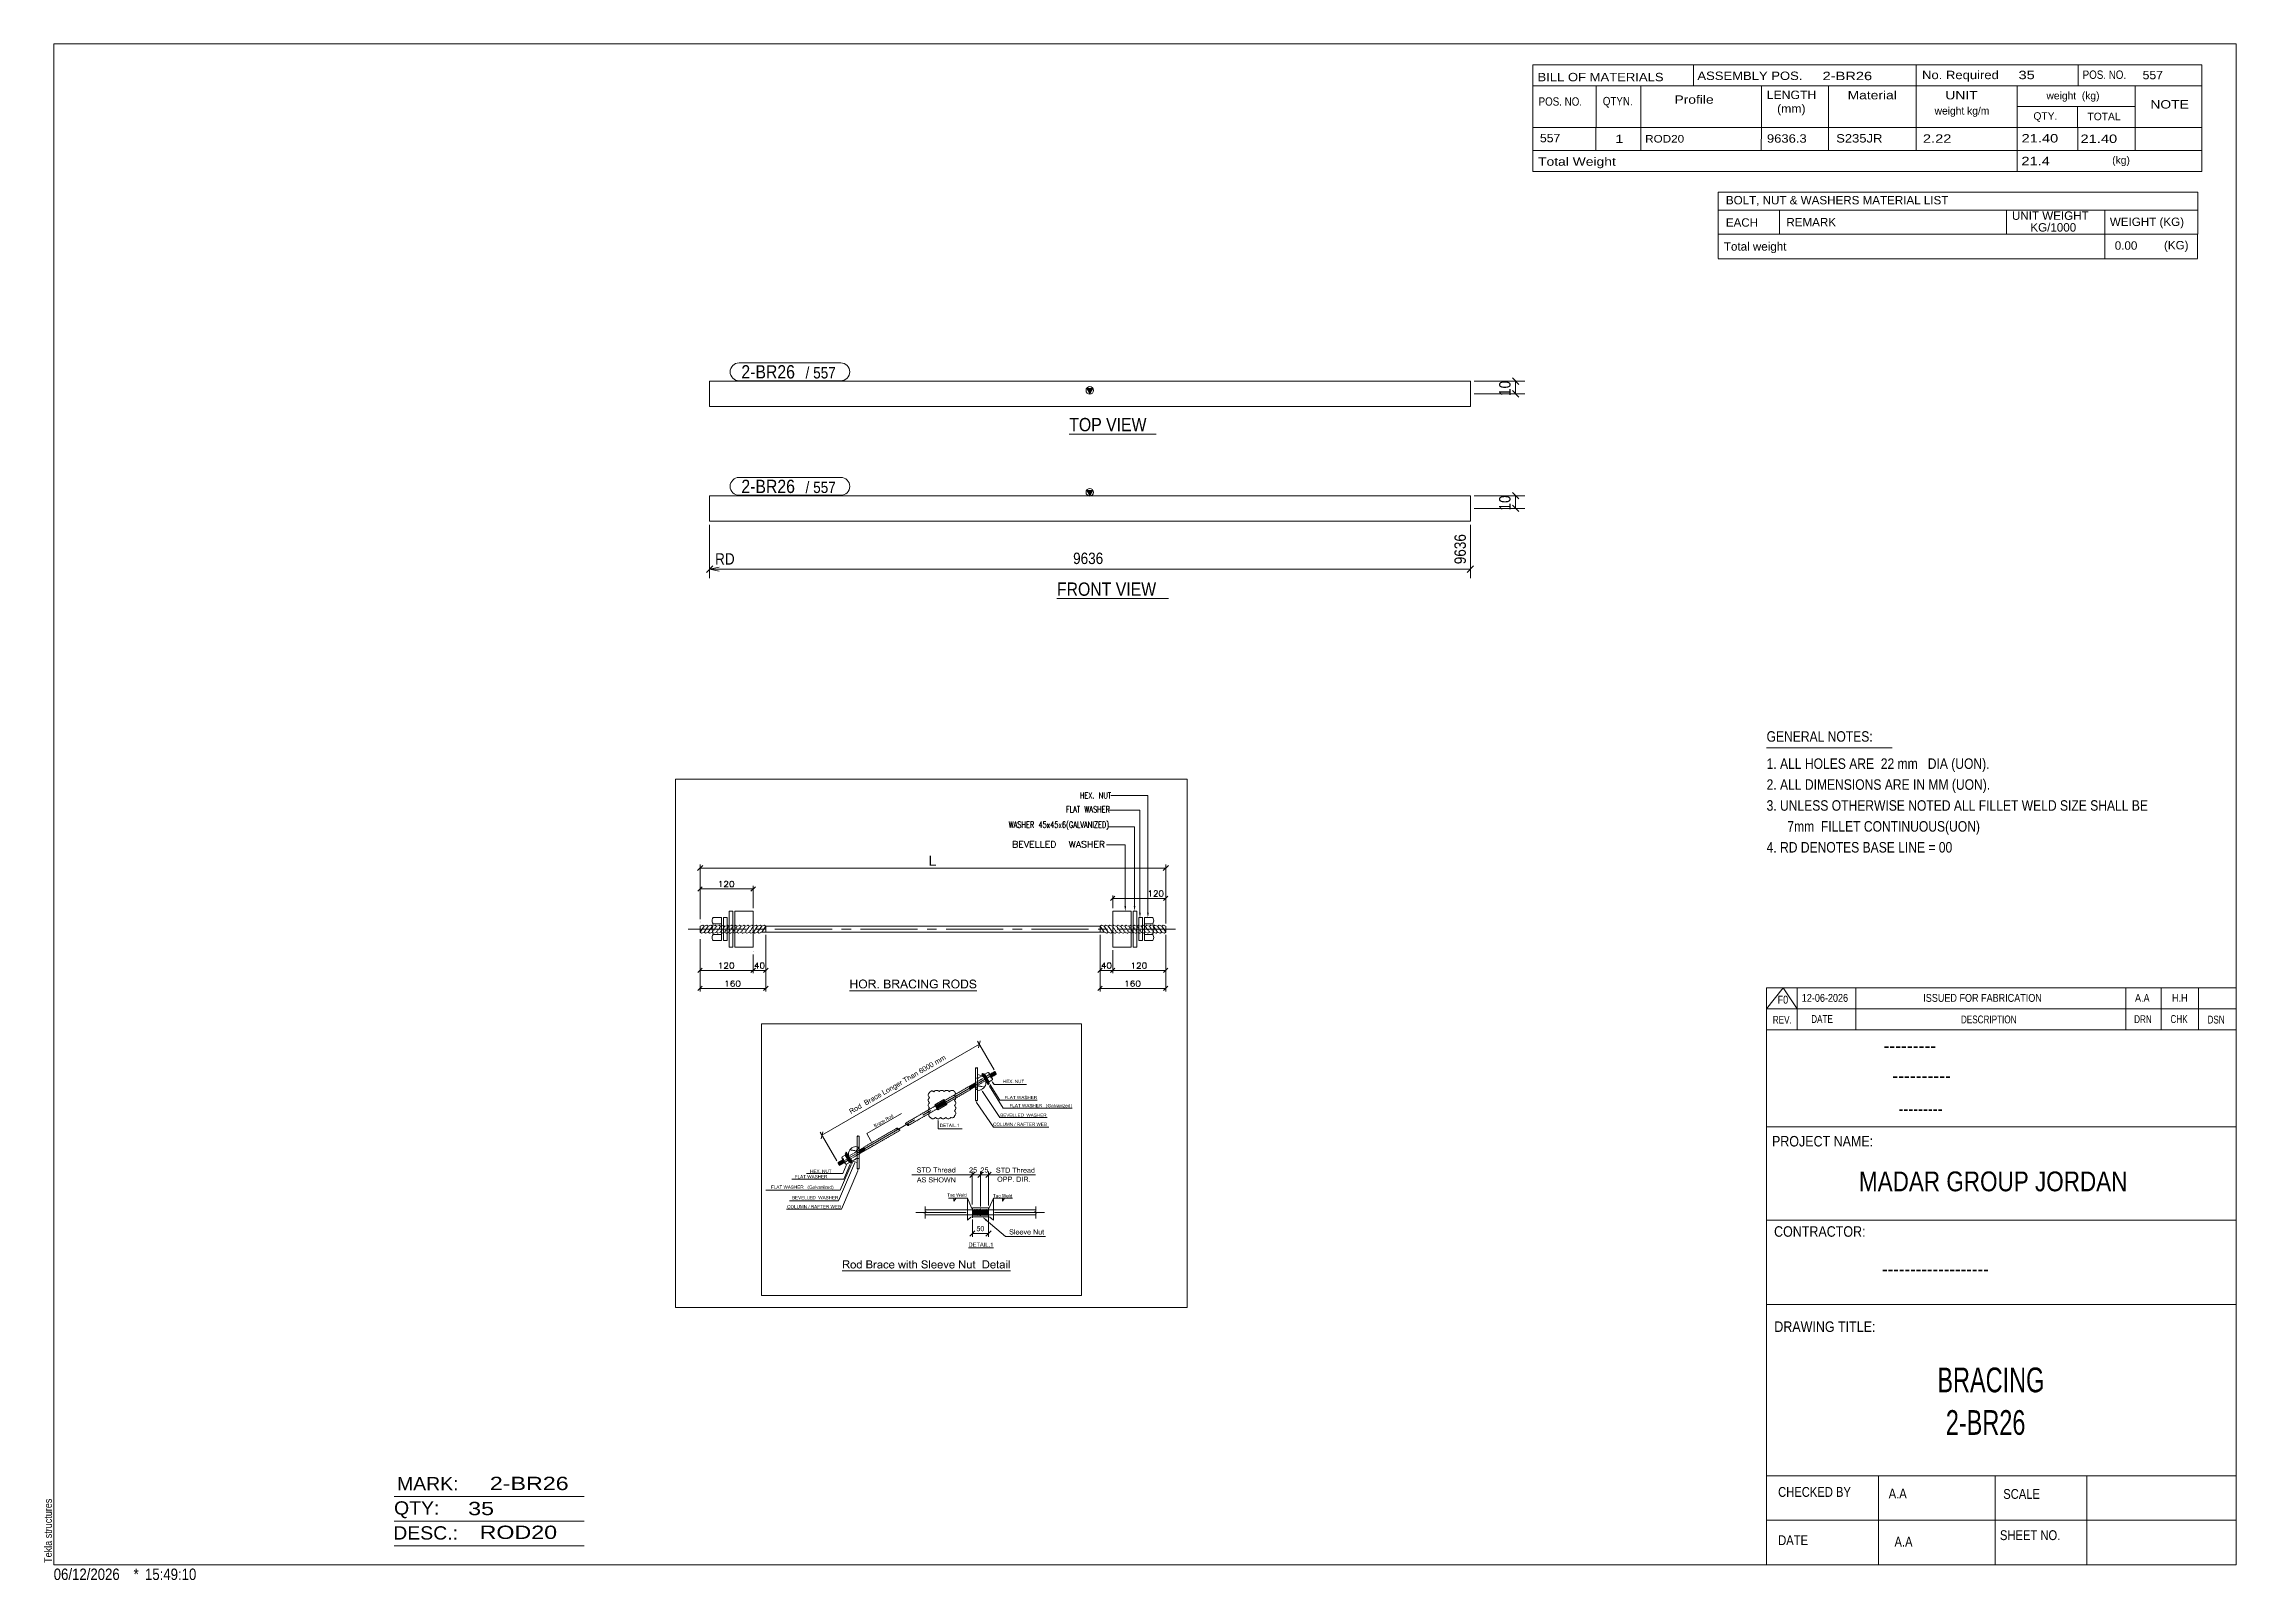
# Model space of a CAD drawing. Header units: millimetres. Extents: x 2 to 579, y 1 to 405.
import ezdxf

# ---------------------------------------------------------------- set-up
doc = ezdxf.new("R2010")
doc.units = ezdxf.units.MM
doc.linetypes.add('XKITLINE00', pattern=[0])
for name, color, linetype, lineweight in [('Dimensions', 7, 'Continuous', 0), ('DrawingSheet', 5, 'Continuous', 0), ('GraphicObject', 6, 'Continuous', 0), ('LinkedObject', 7, 'Continuous', 0), ('OtherObjectType', 7, 'Continuous', 0), ('Part', 2, 'Continuous', 0), ('PartMark', 7, 'Continuous', 0)]:
    doc.layers.add(name, color=color, linetype=linetype, lineweight=lineweight)
doc.styles.add('@ARIAL_UNICODE_MS_BOLD', font='ARIAL.TTF')
doc.styles.add('ARIAL', font='ARIAL.TTF')
doc.styles.add('ARIAL_NARROW', font='ARIALN.TTF')
doc.styles.add('COMIC_SANS_MS_BOLD', font='COMICBD.TTF')
doc.styles.add('SWIS721_EX_BT', font='ARIAL.TTF')
doc.styles.add('SWISSE', font='ARIAL.TTF')

# ---------------------------------------------------------------- blocks, each defined once
blk = doc.blocks.new('*A1')
at = {"layer": 'Part'}
blk.add_hatch(color=2, dxfattribs=at).paths.add_polyline_path([(276.7, 287.57), (278.3, 287.57), (277.5, 286.17)], flags=17)
at = {"layer": 'Part', "color": 2, "linetype": 'XKITLINE00', "lineweight": 0}
for p, q in [((177.5, 286.17), (277.5, 286.17)), ((177.5, 280.48), (177.5, 286.17)), ((277.5, 286.17), (276.7, 287.57)), ((276.7, 287.57), (278.3, 287.57)), ((278.3, 287.57), (277.5, 286.17)), ((277.6, 286.17), (377.6, 286.17)), ((377.6, 279.51), (377.6, 286.17)), ((177.5, 279.51), (177.5, 280.48)), ((277.5, 279.51), (177.5, 279.51)), ((377.6, 279.51), (277.6, 279.51))]:
    blk.add_line(p, q, dxfattribs=at)
blk.add_circle((277.5, 287.07), 1, dxfattribs=at)
blk = doc.blocks.new('*A2')
at = {"layer": 'Part'}
blk.add_hatch(color=2, dxfattribs=at).paths.add_polyline_path([(276.7, 314.36), (278.3, 314.36), (277.5, 312.96)], flags=17)
at = {"layer": 'Part', "color": 2, "linetype": 'XKITLINE00', "lineweight": 0}
for p, q in [((277.5, 316.29), (177.5, 316.29)), ((177.5, 316.29), (177.5, 309.62)), ((277.5, 312.96), (276.7, 314.36)), ((276.7, 314.36), (278.3, 314.36)), ((278.3, 314.36), (277.5, 312.96)), ((377.6, 316.29), (277.6, 316.29)), ((377.6, 309.62), (377.6, 316.29)), ((177.5, 309.62), (277.5, 309.62)), ((277.6, 309.62), (377.6, 309.62))]:
    blk.add_line(p, q, dxfattribs=at)
blk.add_circle((277.5, 313.86), 1, dxfattribs=at)
blk = doc.blocks.new('*A3')
at = {"layer": 'GraphicObject', "color": 3, "linetype": 'XKITLINE00', "lineweight": 0}
for p, q in [((303.06, 211.63), (168.5, 211.63)), ((168.5, 211.63), (168.5, 72.68)), ((303.06, 72.68), (303.06, 211.63)), ((168.5, 72.68), (303.06, 72.68))]:
    blk.add_line(p, q, dxfattribs=at)
blk = doc.blocks.new('*A4')
at = {"layer": 'LinkedObject'}
for color, points in [(7, [(235.75, 191.53), (235.4, 188.83), (235.4, 191.53)]), (7, [(235.75, 189.14), (235.4, 188.83), (235.75, 191.53)]), (7, [(235.4, 188.83), (235.75, 189.14), (237.08, 188.83)]), (7, [(237.08, 188.83), (235.75, 189.14), (237.08, 189.14)]), (1, [(287.05, 178.24), (286.82, 176.89), (286.6, 178.24)]), (1, [(289.49, 178.3), (289.27, 176.95), (289.04, 178.3)]), (1, [(290.91, 176.46), (290.68, 175.11), (290.46, 176.46)]), (1, [(293, 176.5), (292.77, 175.15), (292.55, 176.5)]), (7, [(214.84, 157.95), (214.54, 156.6), (214.54, 158.89)]), (7, [(214.84, 157.95), (214.54, 158.89), (214.84, 158.89)]), (7, [(214.84, 157.68), (214.54, 156.6), (214.84, 157.95)]), (7, [(214.54, 156.6), (214.84, 157.68), (214.84, 156.6)]), (7, [(214.84, 157.95), (216.03, 157.68), (214.84, 157.68)]), (7, [(216.03, 157.95), (216.03, 157.68), (214.84, 157.95)]), (7, [(216.34, 158.89), (216.03, 157.95), (216.03, 158.89)]), (7, [(216.03, 157.68), (216.03, 157.95), (216.34, 158.89)]), (7, [(216.03, 157.68), (216.34, 158.89), (216.34, 156.6)]), (7, [(216.03, 157.68), (216.34, 156.6), (216.03, 156.6)]), (7, [(217.05, 158.61), (216.75, 157.72), (216.9, 158.45)]), (7, [(217.17, 158.34), (216.75, 157.72), (217.05, 158.61)]), (7, [(216.9, 158.45), (216.75, 157.72), (216.75, 158)]), (7, [(217.06, 157.97), (216.75, 157.72), (217.17, 158.34)]), (7, [(216.75, 157.72), (217.06, 157.97), (217.06, 157.71)]), (7, [(216.75, 157.72), (217.06, 157.5), (216.75, 157.56)]), (7, [(217.06, 157.5), (216.75, 157.72), (217.06, 157.71)]), (7, [(216.75, 157.56), (217.06, 157.5), (216.81, 157.28)]), (7, [(216.81, 157.28), (217.06, 157.5), (216.88, 157.14)]), (7, [(216.88, 157.14), (217.06, 157.5), (217.17, 157.18)]), (7, [(217.17, 157.18), (217.13, 156.8), (216.88, 157.14)]), (7, [(216.88, 157.14), (217.13, 156.8), (216.94, 157.01)]), (7, [(217.6, 158.93), (217.05, 158.61), (217.2, 158.77)]), (7, [(217.84, 158.93), (217.05, 158.61), (217.6, 158.93)]), (7, [(217.68, 158.67), (217.05, 158.61), (217.84, 158.93)]), (7, [(217.4, 158.56), (217.05, 158.61), (217.68, 158.67)]), (7, [(217.05, 158.61), (217.4, 158.56), (217.29, 158.45)]), (7, [(217.17, 158.34), (217.05, 158.61), (217.29, 158.45)]), (7, [(217.28, 157.06), (217.13, 156.8), (217.17, 157.18)]), (7, [(217.13, 156.8), (217.28, 157.06), (217.26, 156.72)]), (7, [(217.26, 156.72), (217.28, 157.06), (217.39, 156.94)]), (7, [(217.39, 156.94), (217.84, 156.56), (217.26, 156.72)]), (7, [(217.26, 156.72), (217.84, 156.56), (217.39, 156.64)]), (7, [(217.67, 156.82), (217.84, 156.56), (217.39, 156.94)]), (7, [(217.39, 156.64), (217.84, 156.56), (217.68, 156.56)]), (7, [(217.84, 156.56), (217.67, 156.82), (217.84, 156.82)]), (7, [(217.68, 158.67), (217.84, 158.93), (217.84, 158.67)]), (7, [(217.84, 158.93), (217.95, 158.67), (217.84, 158.67)]), (7, [(218.28, 158.85), (217.84, 158.93), (218, 158.93)]), (7, [(218.41, 158.78), (217.84, 158.93), (218.28, 158.85)]), (7, [(218.16, 158.61), (217.84, 158.93), (218.41, 158.78)]), (7, [(217.95, 158.67), (217.84, 158.93), (218.16, 158.61)]), (7, [(217.84, 156.56), (218.01, 156.82), (217.99, 156.56)]), (7, [(218.01, 156.82), (217.84, 156.56), (217.84, 156.82)]), (7, [(217.99, 156.56), (218.01, 156.82), (218.27, 156.63)]), (7, [(218.39, 156.7), (218.01, 156.82), (218.29, 156.94)]), (7, [(218.27, 156.63), (218.01, 156.82), (218.39, 156.7)]), (7, [(218.16, 158.61), (218.41, 158.78), (218.25, 158.55)]), (7, [(218.41, 158.78), (218.34, 158.5), (218.25, 158.55)]), (7, [(218.4, 157.06), (218.52, 156.77), (218.29, 156.94)]), (7, [(218.29, 156.94), (218.52, 156.77), (218.39, 156.7)]), (7, [(218.34, 158.5), (218.41, 158.78), (218.48, 158.33)]), (7, [(218.79, 157.12), (218.4, 157.06), (218.51, 157.18)]), (7, [(218.72, 156.98), (218.4, 157.06), (218.79, 157.12)]), (7, [(218.52, 156.77), (218.4, 157.06), (218.72, 156.98)]), (7, [(218.73, 158.49), (218.41, 158.78), (218.54, 158.7)]), (7, [(218.8, 158.36), (218.41, 158.78), (218.73, 158.49)]), (7, [(218.48, 158.33), (218.41, 158.78), (218.8, 158.36)]), (7, [(218.48, 158.33), (218.8, 158.36), (218.53, 158.23)]), (7, [(218.51, 157.18), (218.93, 157.74), (218.79, 157.12)]), (7, [(218.62, 157.52), (218.93, 157.74), (218.51, 157.18)]), (7, [(218.8, 158.36), (218.57, 158.13), (218.53, 158.23)]), (7, [(218.57, 158.13), (218.8, 158.36), (218.62, 157.88)]), (7, [(218.62, 157.88), (218.8, 158.36), (218.93, 157.91)]), (7, [(218.62, 157.74), (218.93, 157.91), (218.93, 157.74)]), (7, [(218.62, 157.88), (218.93, 157.91), (218.62, 157.74)]), (7, [(218.93, 157.74), (218.62, 157.52), (218.62, 157.74)]), (7, [(218.79, 157.12), (218.93, 157.74), (218.86, 157.26)]), (7, [(218.93, 157.91), (218.8, 158.36), (218.87, 158.22)]), (7, [(218.86, 157.26), (218.93, 157.74), (218.93, 157.57)]), (7, [(219.63, 157.88), (219.33, 156.6), (219.33, 158.89)]), (7, [(219.33, 158.89), (219.63, 158.64), (219.63, 157.88)]), (7, [(220.35, 158.64), (219.33, 158.89), (220.34, 158.89)]), (7, [(219.63, 158.64), (219.33, 158.89), (220.35, 158.64)]), (7, [(219.63, 157.88), (219.63, 157.62), (219.33, 156.6)]), (7, [(219.33, 156.6), (219.63, 157.62), (219.63, 156.6)]), (7, [(219.98, 157.62), (219.63, 157.88), (220.28, 157.88)]), (7, [(219.63, 157.62), (219.63, 157.88), (219.98, 157.62)]), (7, [(219.98, 157.62), (220.28, 157.88), (220.04, 157.62)]), (7, [(220.04, 157.62), (220.28, 157.88), (220.12, 157.61)]), (7, [(220.12, 157.61), (220.28, 157.88), (220.15, 157.61)]), (7, [(220.15, 157.61), (220.28, 157.88), (220.18, 157.6)]), (7, [(220.18, 157.6), (220.28, 157.88), (220.25, 157.57)]), (7, [(220.25, 157.57), (220.28, 157.88), (220.38, 157.88)]), (7, [(220.25, 157.57), (220.38, 157.88), (220.29, 157.55)]), (7, [(220.38, 157.88), (220.51, 157.64), (220.29, 157.55)]), (7, [(220.29, 157.55), (220.51, 157.64), (220.32, 157.52)]), (7, [(220.51, 157.64), (220.4, 157.45), (220.32, 157.52)]), (7, [(220.34, 158.89), (220.48, 158.64), (220.35, 158.64)]), (7, [(220.72, 158.86), (220.34, 158.89), (220.49, 158.89)]), (7, [(220.8, 158.83), (220.34, 158.89), (220.72, 158.86)]), (7, [(220.66, 158.59), (220.34, 158.89), (220.8, 158.83)]), (7, [(220.48, 158.64), (220.34, 158.89), (220.66, 158.59)]), (7, [(220.54, 157.9), (220.51, 157.64), (220.38, 157.88)]), (7, [(220.57, 157.61), (220.4, 157.45), (220.51, 157.64)]), (7, [(220.4, 157.45), (220.57, 157.61), (220.44, 157.39)]), (7, [(220.44, 157.39), (220.57, 157.61), (220.48, 157.34)]), (7, [(220.48, 157.34), (220.57, 157.61), (220.69, 157.53)]), (7, [(220.69, 157.53), (220.59, 157.18), (220.48, 157.34)]), (7, [(220.51, 157.64), (220.54, 157.9), (220.67, 157.67)]), (7, [(220.6, 157.92), (221, 157.85), (220.54, 157.9)]), (7, [(220.92, 157.77), (220.54, 157.9), (221, 157.85)]), (7, [(220.67, 157.67), (220.54, 157.9), (220.92, 157.77)]), (7, [(220.69, 157.53), (220.57, 157.61), (220.66, 157.56)]), (7, [(220.76, 157.47), (220.59, 157.18), (220.69, 157.53)]), (7, [(220.88, 157.32), (220.59, 157.18), (220.76, 157.47)]), (7, [(220.59, 157.18), (220.88, 157.32), (220.66, 157.08)]), (7, [(220.66, 157.94), (221, 157.85), (220.6, 157.92)]), (7, [(220.8, 158.83), (220.72, 158.53), (220.66, 158.59)]), (7, [(221, 157.85), (220.66, 157.94), (220.75, 158.01)]), (7, [(220.66, 157.08), (220.88, 157.32), (220.94, 157.22)]), (7, [(220.66, 157.08), (220.94, 157.22), (220.96, 156.6)]), (7, [(220.88, 158.8), (220.72, 158.53), (220.8, 158.83)]), (7, [(220.72, 158.53), (220.88, 158.8), (220.78, 158.48)]), (7, [(220.78, 158.06), (221, 157.85), (220.75, 158.01)]), (7, [(220.78, 158.48), (220.88, 158.8), (221.06, 158.61)]), (7, [(221.06, 158.61), (220.84, 158.35), (220.78, 158.48)]), (7, [(220.81, 158.11), (221, 157.85), (220.78, 158.06)]), (7, [(220.81, 158.11), (221.15, 158.27), (221, 157.85)]), (7, [(220.84, 158.21), (221.15, 158.27), (220.81, 158.11)]), (7, [(221.1, 158.53), (220.84, 158.35), (221.06, 158.61)]), (7, [(221.15, 158.36), (220.84, 158.35), (221.1, 158.53)]), (7, [(221.15, 158.27), (220.84, 158.35), (221.15, 158.36)]), (7, [(220.84, 158.35), (221.15, 158.27), (220.84, 158.27)]), (7, [(221.15, 158.27), (220.84, 158.21), (220.84, 158.27)]), (7, [(221.06, 158.61), (220.88, 158.8), (221.01, 158.69)]), (7, [(220.96, 156.6), (220.94, 157.22), (221.34, 156.6)]), (7, [(221, 157.85), (221.15, 158.27), (221.07, 157.94)]), (7, [(221.07, 157.94), (221.15, 158.27), (221.15, 158.14)]), (7, [(221.99, 156.92), (221.67, 156.6), (221.67, 156.92)]), (7, [(221.99, 156.6), (221.67, 156.6), (221.99, 156.92)]), (7, [(223.39, 158.89), (223.69, 157.66), (223.39, 156.6)]), (7, [(223.69, 157.93), (223.69, 157.66), (223.39, 158.89)]), (7, [(223.39, 158.89), (223.69, 158.62), (223.69, 157.93)]), (7, [(224.15, 158.62), (223.39, 158.89), (224.25, 158.89)]), (7, [(223.69, 158.62), (223.39, 158.89), (224.15, 158.62)]), (7, [(223.39, 156.6), (223.69, 157.66), (223.69, 156.87)]), (7, [(223.69, 156.87), (224.26, 156.6), (223.39, 156.6)]), (7, [(224.22, 157.66), (223.69, 157.93), (224.19, 157.93)]), (7, [(223.69, 157.66), (223.69, 157.93), (224.22, 157.66)]), (7, [(224.26, 156.87), (224.26, 156.6), (223.69, 156.87)]), (7, [(224.15, 158.62), (224.25, 158.89), (224.27, 158.62)]), (7, [(224.33, 157.66), (224.19, 157.93), (224.29, 157.93)]), (7, [(224.22, 157.66), (224.19, 157.93), (224.33, 157.66)]), (7, [(224.25, 158.89), (224.45, 158.6), (224.27, 158.62)]), (7, [(224.38, 158.89), (224.45, 158.6), (224.25, 158.89)]), (7, [(224.26, 156.87), (224.37, 156.6), (224.26, 156.6)]), (7, [(224.34, 156.87), (224.37, 156.6), (224.26, 156.87)]), (7, [(224.43, 157.94), (224.69, 157.82), (224.29, 157.93)]), (7, [(224.29, 157.93), (224.69, 157.82), (224.33, 157.66)]), (7, [(224.33, 157.66), (224.69, 157.82), (224.5, 157.64)]), (7, [(224.44, 156.88), (224.55, 156.62), (224.34, 156.87)]), (7, [(224.34, 156.87), (224.55, 156.62), (224.37, 156.6)]), (7, [(224.59, 158.85), (224.45, 158.6), (224.38, 158.89)]), (7, [(224.48, 157.96), (224.77, 157.86), (224.43, 157.94)]), (7, [(224.69, 157.82), (224.43, 157.94), (224.77, 157.86)]), (7, [(224.47, 156.88), (224.55, 156.62), (224.44, 156.88)]), (7, [(224.45, 158.6), (224.59, 158.85), (224.5, 158.59)]), (7, [(224.63, 156.64), (224.47, 156.88), (224.52, 156.89)]), (7, [(224.55, 156.62), (224.47, 156.88), (224.63, 156.64)]), (7, [(224.53, 157.97), (224.77, 157.86), (224.48, 157.96)]), (7, [(224.5, 158.59), (224.59, 158.85), (224.55, 158.57)]), (7, [(224.69, 157.82), (224.56, 157.62), (224.5, 157.64)]), (7, [(224.61, 156.92), (224.88, 156.75), (224.52, 156.89)]), (7, [(224.52, 156.89), (224.88, 156.75), (224.63, 156.64)]), (7, [(224.62, 158.03), (224.77, 157.86), (224.53, 157.97)]), (7, [(224.55, 158.57), (224.59, 158.85), (224.67, 158.82)]), (7, [(224.67, 158.82), (224.63, 158.51), (224.55, 158.57)]), (7, [(224.56, 157.62), (224.69, 157.82), (224.61, 157.6)]), (7, [(224.61, 157.6), (224.69, 157.82), (224.71, 157.53)]), (7, [(224.64, 156.95), (224.88, 156.75), (224.61, 156.92)]), (7, [(224.93, 158.03), (224.62, 158.03), (224.68, 158.11)]), (7, [(224.89, 157.96), (224.62, 158.03), (224.93, 158.03)]), (7, [(224.77, 157.86), (224.62, 158.03), (224.89, 157.96)]), (7, [(224.75, 158.78), (224.63, 158.51), (224.67, 158.82)]), (7, [(224.87, 158.68), (224.63, 158.51), (224.75, 158.78)]), (7, [(224.92, 158.61), (224.63, 158.51), (224.87, 158.68)]), (7, [(224.63, 158.51), (224.92, 158.61), (224.65, 158.47)]), (7, [(224.63, 156.64), (224.88, 156.75), (224.71, 156.66)]), (7, [(224.88, 156.75), (224.64, 156.95), (224.68, 156.97)]), (7, [(224.92, 158.61), (224.68, 158.43), (224.65, 158.47)]), (7, [(224.68, 158.43), (224.92, 158.61), (224.71, 158.33)]), (7, [(224.68, 158.11), (225.01, 158.3), (224.93, 158.03)]), (7, [(224.71, 158.21), (225.01, 158.3), (224.68, 158.11)]), (7, [(224.74, 157.03), (225.05, 156.97), (224.68, 156.97)]), (7, [(224.68, 156.97), (225.05, 156.97), (224.88, 156.75)]), (7, [(224.95, 157.68), (224.69, 157.82), (224.79, 157.79)]), (7, [(224.71, 157.53), (224.69, 157.82), (224.95, 157.68)]), (7, [(224.71, 158.33), (224.92, 158.61), (225.01, 158.3)]), (7, [(225.01, 158.3), (224.71, 158.27), (224.71, 158.33)]), (7, [(224.71, 158.27), (225.01, 158.3), (224.71, 158.21)]), (7, [(224.71, 157.53), (224.95, 157.68), (224.74, 157.49)]), (7, [(224.71, 156.66), (224.88, 156.75), (224.83, 156.72)]), (7, [(224.74, 157.49), (224.95, 157.68), (224.77, 157.44)]), (7, [(224.76, 157.07), (225.05, 156.97), (224.74, 157.03)]), (7, [(225.05, 156.97), (224.76, 157.07), (224.78, 157.11)]), (7, [(224.77, 157.44), (224.95, 157.68), (225, 157.61)]), (7, [(225, 157.61), (224.8, 157.33), (224.77, 157.44)]), (7, [(224.78, 157.11), (225.12, 157.27), (225.05, 156.97)]), (7, [(224.8, 157.21), (225.12, 157.27), (224.78, 157.11)]), (7, [(225.06, 157.54), (224.8, 157.33), (225, 157.61)]), (7, [(225.12, 157.36), (224.8, 157.33), (225.06, 157.54)]), (7, [(225.12, 157.27), (224.8, 157.33), (225.12, 157.36)]), (7, [(224.8, 157.33), (225.12, 157.27), (224.8, 157.27)]), (7, [(225.12, 157.27), (224.8, 157.21), (224.8, 157.27)]), (7, [(224.88, 156.75), (225.05, 156.97), (224.93, 156.79)]), (7, [(225.01, 158.38), (224.92, 158.61), (224.96, 158.53)]), (7, [(225.01, 158.3), (224.92, 158.61), (225.01, 158.38)]), (7, [(224.93, 158.03), (225.01, 158.3), (224.97, 158.09)]), (7, [(224.93, 156.79), (225.05, 156.97), (225.01, 156.9)]), (7, [(224.97, 158.09), (225.01, 158.3), (225.01, 158.23)]), (7, [(225.05, 156.97), (225.12, 157.27), (225.08, 157.04)]), (7, [(225.08, 157.04), (225.12, 157.27), (225.12, 157.18)]), (7, [(225.84, 157.88), (225.54, 156.6), (225.54, 158.89)]), (7, [(225.54, 158.89), (225.84, 158.64), (225.84, 157.88)]), (7, [(226.56, 158.64), (225.54, 158.89), (226.55, 158.89)]), (7, [(225.84, 158.64), (225.54, 158.89), (226.56, 158.64)]), (7, [(225.84, 157.88), (225.84, 157.62), (225.54, 156.6)]), (7, [(225.54, 156.6), (225.84, 157.62), (225.84, 156.6)]), (7, [(226.19, 157.62), (225.84, 157.88), (226.49, 157.88)]), (7, [(225.84, 157.62), (225.84, 157.88), (226.19, 157.62)]), (7, [(226.19, 157.62), (226.49, 157.88), (226.25, 157.62)]), (7, [(226.25, 157.62), (226.49, 157.88), (226.33, 157.61)]), (7, [(226.33, 157.61), (226.49, 157.88), (226.36, 157.61)]), (7, [(226.36, 157.61), (226.49, 157.88), (226.39, 157.6)]), (7, [(226.39, 157.6), (226.49, 157.88), (226.46, 157.57)]), (7, [(226.46, 157.57), (226.49, 157.88), (226.59, 157.88)]), (7, [(226.46, 157.57), (226.59, 157.88), (226.49, 157.55)]), (7, [(226.59, 157.88), (226.72, 157.64), (226.49, 157.55)]), (7, [(226.49, 157.55), (226.72, 157.64), (226.53, 157.52)]), (7, [(226.72, 157.64), (226.61, 157.45), (226.53, 157.52)]), (7, [(226.55, 158.89), (226.69, 158.64), (226.56, 158.64)]), (7, [(226.93, 158.86), (226.55, 158.89), (226.7, 158.89)]), (7, [(227.01, 158.83), (226.55, 158.89), (226.93, 158.86)]), (7, [(226.87, 158.59), (226.55, 158.89), (227.01, 158.83)]), (7, [(226.69, 158.64), (226.55, 158.89), (226.87, 158.59)]), (7, [(226.75, 157.9), (226.72, 157.64), (226.59, 157.88)]), (7, [(226.78, 157.61), (226.61, 157.45), (226.72, 157.64)]), (7, [(226.61, 157.45), (226.78, 157.61), (226.65, 157.39)]), (7, [(226.65, 157.39), (226.78, 157.61), (226.69, 157.34)]), (7, [(226.69, 157.34), (226.78, 157.61), (226.9, 157.53)]), (7, [(226.9, 157.53), (226.8, 157.18), (226.69, 157.34)]), (7, [(226.72, 157.64), (226.75, 157.9), (226.88, 157.67)]), (7, [(226.81, 157.92), (227.2, 157.85), (226.75, 157.9)]), (7, [(227.13, 157.77), (226.75, 157.9), (227.2, 157.85)]), (7, [(226.88, 157.67), (226.75, 157.9), (227.13, 157.77)]), (7, [(226.9, 157.53), (226.78, 157.61), (226.87, 157.56)]), (7, [(226.97, 157.47), (226.8, 157.18), (226.9, 157.53)]), (7, [(227.09, 157.32), (226.8, 157.18), (226.97, 157.47)]), (7, [(226.8, 157.18), (227.09, 157.32), (226.87, 157.08)]), (7, [(226.87, 157.94), (227.2, 157.85), (226.81, 157.92)]), (7, [(227.01, 158.83), (226.93, 158.53), (226.87, 158.59)]), (7, [(227.2, 157.85), (226.87, 157.94), (226.96, 158.01)]), (7, [(226.87, 157.08), (227.09, 157.32), (227.15, 157.22)]), (7, [(226.87, 157.08), (227.15, 157.22), (227.17, 156.6)]), (7, [(227.09, 158.8), (226.93, 158.53), (227.01, 158.83)]), (7, [(226.93, 158.53), (227.09, 158.8), (226.99, 158.48)]), (7, [(226.99, 158.06), (227.2, 157.85), (226.96, 158.01)]), (7, [(226.99, 158.48), (227.09, 158.8), (227.27, 158.61)]), (7, [(227.27, 158.61), (227.05, 158.35), (226.99, 158.48)]), (7, [(227.02, 158.11), (227.2, 157.85), (226.99, 158.06)]), (7, [(227.02, 158.11), (227.36, 158.27), (227.2, 157.85)]), (7, [(227.05, 158.21), (227.36, 158.27), (227.02, 158.11)]), (7, [(227.31, 158.53), (227.05, 158.35), (227.27, 158.61)]), (7, [(227.36, 158.36), (227.05, 158.35), (227.31, 158.53)]), (7, [(227.36, 158.27), (227.05, 158.35), (227.36, 158.36)]), (7, [(227.05, 158.35), (227.36, 158.27), (227.05, 158.27)]), (7, [(227.36, 158.27), (227.05, 158.21), (227.05, 158.27)]), (7, [(227.27, 158.61), (227.09, 158.8), (227.22, 158.69)]), (7, [(227.17, 156.6), (227.15, 157.22), (227.55, 156.6)]), (7, [(227.2, 157.85), (227.36, 158.27), (227.28, 157.94)]), (7, [(227.28, 157.94), (227.36, 158.27), (227.36, 158.14)]), (7, [(228.46, 158.89), (228.49, 158.21), (227.59, 156.6)]), (7, [(227.59, 156.6), (228.49, 158.21), (228.24, 157.54)]), (7, [(228.16, 157.3), (227.59, 156.6), (228.24, 157.54)]), (7, [(227.59, 156.6), (228.16, 157.3), (227.91, 156.6)]), (7, [(228.24, 157.54), (229.11, 157.3), (228.16, 157.3)]), (7, [(229.02, 157.54), (229.11, 157.3), (228.24, 157.54)]), (7, [(228.49, 158.21), (228.46, 158.89), (228.53, 158.32)]), (7, [(228.53, 158.32), (228.46, 158.89), (228.6, 158.54)]), (7, [(228.6, 158.54), (228.46, 158.89), (228.62, 158.65)]), (7, [(228.79, 158.89), (228.62, 158.65), (228.46, 158.89)]), (7, [(228.62, 158.65), (228.79, 158.89), (228.65, 158.56)]), (7, [(228.65, 158.56), (228.79, 158.89), (228.73, 158.32)]), (7, [(228.73, 158.32), (228.79, 158.89), (228.78, 158.17)]), (7, [(228.78, 158.17), (228.79, 158.89), (229.02, 157.54)]), (7, [(229.02, 157.54), (228.79, 158.89), (229.11, 157.3)]), (7, [(229.11, 157.3), (228.79, 158.89), (229.72, 156.6)]), (7, [(229.11, 157.3), (229.72, 156.6), (229.38, 156.6)]), (7, [(230.23, 158.1), (229.88, 157.94), (229.95, 158.25)]), (7, [(230.19, 157.88), (229.88, 157.94), (230.23, 158.1)]), (7, [(229.88, 157.94), (230.19, 157.88), (229.88, 157.76)]), (7, [(229.88, 157.76), (230.19, 157.88), (230.19, 157.76)]), (7, [(230.19, 157.76), (229.88, 157.6), (229.88, 157.76)]), (7, [(230.19, 157.62), (229.88, 157.6), (230.19, 157.76)]), (7, [(230.19, 157.62), (230, 157.15), (229.88, 157.6)]), (7, [(229.88, 157.6), (230, 157.15), (229.94, 157.29)]), (7, [(230.26, 158.2), (229.95, 158.25), (230.02, 158.39)]), (7, [(230.23, 158.1), (229.95, 158.25), (230.26, 158.2)]), (7, [(230.23, 157.36), (230, 157.15), (230.19, 157.62)]), (7, [(230, 157.15), (230.23, 157.36), (230.28, 157.25)]), (7, [(230.32, 157.15), (230, 157.15), (230.28, 157.25)]), (7, [(230, 157.15), (230.35, 156.71), (230.06, 157.01)]), (7, [(230.32, 157.15), (230.35, 156.71), (230, 157.15)]), (7, [(230.08, 158.52), (230.42, 158.48), (230.02, 158.39)]), (7, [(230.02, 158.39), (230.42, 158.48), (230.3, 158.31)]), (7, [(230.26, 158.2), (230.02, 158.39), (230.3, 158.31)]), (7, [(230.06, 157.01), (230.35, 156.71), (230.24, 156.79)]), (7, [(230.28, 158.72), (230.42, 158.48), (230.08, 158.52)]), (7, [(230.4, 158.79), (230.42, 158.48), (230.28, 158.72)]), (7, [(230.45, 156.98), (230.35, 156.71), (230.32, 157.15)]), (7, [(230.35, 156.71), (230.45, 156.98), (230.54, 156.93)]), (7, [(230.63, 156.88), (230.35, 156.71), (230.54, 156.93)]), (7, [(230.63, 156.88), (230.95, 156.56), (230.35, 156.71)]), (7, [(230.35, 156.71), (230.95, 156.56), (230.47, 156.64)]), (7, [(230.53, 158.86), (230.82, 158.67), (230.4, 158.79)]), (7, [(230.4, 158.79), (230.82, 158.67), (230.6, 158.61)]), (7, [(230.42, 158.48), (230.4, 158.79), (230.51, 158.54)]), (7, [(230.51, 158.54), (230.4, 158.79), (230.6, 158.61)]), (7, [(230.47, 156.64), (230.95, 156.56), (230.77, 156.56)]), (7, [(230.81, 158.93), (230.82, 158.67), (230.53, 158.86)]), (7, [(230.82, 156.82), (230.95, 156.56), (230.63, 156.88)]), (7, [(230.96, 158.93), (230.82, 158.67), (230.81, 158.93)]), (7, [(230.82, 158.67), (230.96, 158.93), (230.95, 158.67)]), (7, [(230.95, 156.56), (230.82, 156.82), (230.93, 156.82)]), (7, [(231.05, 156.82), (230.95, 156.56), (230.93, 156.82)]), (7, [(230.96, 158.93), (231.07, 158.67), (230.95, 158.67)]), (7, [(231.05, 156.82), (231.56, 156.76), (230.95, 156.56)]), (7, [(230.95, 156.56), (231.56, 156.76), (231.13, 156.56)]), (7, [(231.42, 158.84), (230.96, 158.93), (231.13, 158.93)]), (7, [(231.53, 158.75), (230.96, 158.93), (231.42, 158.84)]), (7, [(231.26, 158.61), (230.96, 158.93), (231.53, 158.75)]), (7, [(231.07, 158.67), (230.96, 158.93), (231.26, 158.61)]), (7, [(231.27, 156.9), (231.56, 156.76), (231.05, 156.82)]), (7, [(231.13, 156.56), (231.56, 156.76), (231.43, 156.66)]), (7, [(231.26, 158.61), (231.53, 158.75), (231.33, 158.56)]), (7, [(231.56, 156.76), (231.27, 156.9), (231.36, 156.97)]), (7, [(231.53, 158.75), (231.41, 158.5), (231.33, 158.56)]), (7, [(231.45, 157.04), (231.56, 156.76), (231.36, 156.97)]), (7, [(231.41, 158.5), (231.53, 158.75), (231.52, 158.32)]), (7, [(231.45, 157.04), (231.9, 157.33), (231.56, 156.76)]), (7, [(231.57, 157.26), (231.9, 157.33), (231.45, 157.04)]), (7, [(231.52, 158.32), (231.53, 158.75), (231.86, 158.26)]), (7, [(231.52, 158.32), (231.86, 158.26), (231.56, 158.19)]), (7, [(231.81, 158.42), (231.53, 158.75), (231.65, 158.67)]), (7, [(231.86, 158.26), (231.53, 158.75), (231.81, 158.42)]), (7, [(231.56, 156.76), (231.9, 157.33), (231.68, 156.86)]), (7, [(231.9, 157.33), (231.57, 157.26), (231.6, 157.4)]), (7, [(231.68, 156.86), (231.9, 157.33), (231.85, 157.14)]), (7, [(232.62, 158.89), (232.32, 156.6), (232.32, 158.89)]), (7, [(232.62, 156.6), (232.32, 156.6), (232.62, 158.89)]), (7, [(233.15, 158.89), (233.44, 158.4), (233.15, 156.6)]), (7, [(233.44, 158.4), (233.15, 158.89), (233.46, 158.89)]), (7, [(233.15, 156.6), (233.44, 158.4), (233.44, 156.6)]), (7, [(233.44, 158.4), (233.46, 158.89), (234.64, 156.6)]), (7, [(234.64, 156.6), (233.46, 158.89), (234.66, 157.09)]), (7, [(234.66, 157.09), (234.95, 156.6), (234.64, 156.6)]), (7, [(234.95, 158.89), (234.66, 157.09), (234.66, 158.89)]), (7, [(234.95, 156.6), (234.66, 157.09), (234.95, 158.89)]), (7, [(235.53, 158.36), (235.39, 157.9), (235.46, 158.21)]), (7, [(235.74, 158.11), (235.39, 157.9), (235.53, 158.36)]), (7, [(235.7, 157.88), (235.39, 157.9), (235.74, 158.11)]), (7, [(235.39, 157.9), (235.7, 157.88), (235.39, 157.73)]), (7, [(235.39, 157.73), (235.7, 157.88), (235.7, 157.75)]), (7, [(235.7, 157.6), (235.39, 157.73), (235.7, 157.75)]), (7, [(235.39, 157.73), (235.53, 157.12), (235.39, 157.57)]), (7, [(235.7, 157.6), (235.53, 157.12), (235.39, 157.73)]), (7, [(235.39, 157.57), (235.53, 157.12), (235.46, 157.26)]), (7, [(235.93, 158.79), (235.53, 158.36), (235.8, 158.72)]), (7, [(236.1, 158.57), (235.53, 158.36), (235.93, 158.79)]), (7, [(235.8, 158.72), (235.53, 158.36), (235.6, 158.5)]), (7, [(235.98, 158.49), (235.53, 158.36), (236.1, 158.57)]), (7, [(235.93, 158.44), (235.53, 158.36), (235.98, 158.49)]), (7, [(235.88, 158.39), (235.53, 158.36), (235.93, 158.44)]), (7, [(235.81, 158.28), (235.53, 158.36), (235.88, 158.39)]), (7, [(235.53, 158.36), (235.81, 158.28), (235.78, 158.21)]), (7, [(235.74, 158.11), (235.53, 158.36), (235.78, 158.21)]), (7, [(235.75, 157.34), (235.53, 157.12), (235.7, 157.6)]), (7, [(235.53, 157.12), (235.75, 157.34), (235.8, 157.24)]), (7, [(235.86, 157.14), (235.53, 157.12), (235.8, 157.24)]), (7, [(235.86, 157.14), (235.94, 156.71), (235.53, 157.12)]), (7, [(235.53, 157.12), (235.94, 156.71), (235.6, 156.99)]), (7, [(235.6, 156.99), (235.94, 156.71), (235.8, 156.78)]), (7, [(236.01, 156.99), (235.94, 156.71), (235.86, 157.14)]), (7, [(236.36, 158.93), (235.93, 158.79), (236.06, 158.86)]), (7, [(236.43, 158.67), (235.93, 158.79), (236.36, 158.93)]), (7, [(235.93, 158.79), (236.17, 158.61), (236.1, 158.57)]), (7, [(236.17, 158.61), (235.93, 158.79), (236.25, 158.64)]), (7, [(236.25, 158.64), (235.93, 158.79), (236.43, 158.67)]), (7, [(235.94, 156.71), (236.01, 156.99), (236.11, 156.94)]), (7, [(236.21, 156.89), (235.94, 156.71), (236.11, 156.94)]), (7, [(236.21, 156.89), (236.55, 156.56), (235.94, 156.71)]), (7, [(235.94, 156.71), (236.55, 156.56), (236.08, 156.64)]), (7, [(236.08, 156.64), (236.55, 156.56), (236.39, 156.56)]), (7, [(236.42, 156.84), (236.55, 156.56), (236.21, 156.89)]), (7, [(236.53, 158.67), (236.36, 158.93), (236.53, 158.93)]), (7, [(236.43, 158.67), (236.36, 158.93), (236.53, 158.67)]), (7, [(236.55, 156.56), (236.42, 156.84), (236.54, 156.84)]), (7, [(236.53, 158.93), (236.62, 158.67), (236.53, 158.67)]), (7, [(236.66, 158.93), (236.62, 158.67), (236.53, 158.93)]), (7, [(236.53, 157.77), (237.2, 157.5), (236.53, 157.5)]), (7, [(237.5, 157.77), (237.2, 157.5), (236.53, 157.77)]), (7, [(236.54, 156.84), (236.68, 156.56), (236.55, 156.56)]), (7, [(236.63, 156.84), (236.68, 156.56), (236.54, 156.84)]), (7, [(236.62, 158.67), (236.66, 158.93), (236.78, 158.64)]), (7, [(236.83, 156.87), (236.92, 156.61), (236.63, 156.84)]), (7, [(236.63, 156.84), (236.92, 156.61), (236.68, 156.56)]), (7, [(236.98, 158.85), (236.66, 158.93), (236.88, 158.89)]), (7, [(236.78, 158.64), (236.66, 158.93), (236.98, 158.85)]), (7, [(236.78, 158.64), (236.98, 158.85), (236.85, 158.61)]), (7, [(237.04, 156.65), (236.83, 156.87), (236.92, 156.91)]), (7, [(236.92, 156.61), (236.83, 156.87), (237.04, 156.65)]), (7, [(236.98, 158.85), (236.92, 158.58), (236.85, 158.61)]), (7, [(236.92, 158.58), (236.98, 158.85), (237.03, 158.5)]), (7, [(237.01, 156.95), (237.16, 156.7), (236.92, 156.91)]), (7, [(236.92, 156.91), (237.16, 156.7), (237.04, 156.65)]), (7, [(237.24, 158.7), (236.98, 158.85), (237.08, 158.81)]), (7, [(237.29, 158.62), (236.98, 158.85), (237.24, 158.7)]), (7, [(237.03, 158.5), (236.98, 158.85), (237.29, 158.62)]), (7, [(237.16, 157.03), (237.5, 156.92), (237.01, 156.95)]), (7, [(237.01, 156.95), (237.5, 156.92), (237.16, 156.7)]), (7, [(237.03, 158.5), (237.29, 158.62), (237.07, 158.45)]), (7, [(237.29, 158.62), (237.1, 158.4), (237.07, 158.45)]), (7, [(237.1, 158.4), (237.29, 158.62), (237.17, 158.26)]), (7, [(237.2, 157.07), (237.5, 156.92), (237.16, 157.03)]), (7, [(237.16, 156.7), (237.5, 156.92), (237.39, 156.83)]), (7, [(237.17, 158.26), (237.29, 158.62), (237.44, 158.36)]), (7, [(237.17, 158.26), (237.44, 158.36), (237.19, 158.17)]), (7, [(237.19, 158.17), (237.44, 158.36), (237.47, 158.25)]), (7, [(237.2, 157.07), (237.5, 157.77), (237.5, 156.92)]), (7, [(237.2, 157.5), (237.5, 157.77), (237.2, 157.07)]), (7, [(237.44, 158.36), (237.29, 158.62), (237.35, 158.55)]), (7, [(239.14, 157.88), (238.84, 156.6), (238.84, 158.89)]), (7, [(238.84, 158.89), (239.14, 158.64), (239.14, 157.88)]), (7, [(239.86, 158.64), (238.84, 158.89), (239.85, 158.89)]), (7, [(239.14, 158.64), (238.84, 158.89), (239.86, 158.64)]), (7, [(239.14, 157.88), (239.14, 157.62), (238.84, 156.6)]), (7, [(238.84, 156.6), (239.14, 157.62), (239.14, 156.6)]), (7, [(239.49, 157.62), (239.14, 157.88), (239.79, 157.88)]), (7, [(239.14, 157.62), (239.14, 157.88), (239.49, 157.62)]), (7, [(239.49, 157.62), (239.79, 157.88), (239.55, 157.62)]), (7, [(239.55, 157.62), (239.79, 157.88), (239.63, 157.61)]), (7, [(239.63, 157.61), (239.79, 157.88), (239.66, 157.61)]), (7, [(239.66, 157.61), (239.79, 157.88), (239.7, 157.6)]), (7, [(239.7, 157.6), (239.79, 157.88), (239.76, 157.57)]), (7, [(239.76, 157.57), (239.79, 157.88), (239.89, 157.88)]), (7, [(239.76, 157.57), (239.89, 157.88), (239.8, 157.55)]), (7, [(239.89, 157.88), (240.02, 157.64), (239.8, 157.55)]), (7, [(239.8, 157.55), (240.02, 157.64), (239.83, 157.52)]), (7, [(240.02, 157.64), (239.91, 157.45), (239.83, 157.52)]), (7, [(239.85, 158.89), (239.99, 158.64), (239.86, 158.64)]), (7, [(240.24, 158.86), (239.85, 158.89), (240, 158.89)]), (7, [(240.32, 158.83), (239.85, 158.89), (240.24, 158.86)]), (7, [(240.18, 158.59), (239.85, 158.89), (240.32, 158.83)]), (7, [(239.99, 158.64), (239.85, 158.89), (240.18, 158.59)]), (7, [(240.06, 157.9), (240.02, 157.64), (239.89, 157.88)]), (7, [(240.08, 157.61), (239.91, 157.45), (240.02, 157.64)]), (7, [(239.91, 157.45), (240.08, 157.61), (239.95, 157.39)]), (7, [(239.95, 157.39), (240.08, 157.61), (239.99, 157.34)]), (7, [(239.99, 157.34), (240.08, 157.61), (240.2, 157.53)]), (7, [(240.2, 157.53), (240.1, 157.18), (239.99, 157.34)]), (7, [(240.02, 157.64), (240.06, 157.9), (240.19, 157.67)]), (7, [(240.11, 157.92), (240.51, 157.85), (240.06, 157.9)]), (7, [(240.43, 157.77), (240.06, 157.9), (240.51, 157.85)]), (7, [(240.19, 157.67), (240.06, 157.9), (240.43, 157.77)]), (7, [(240.2, 157.53), (240.08, 157.61), (240.17, 157.56)]), (7, [(240.27, 157.47), (240.1, 157.18), (240.2, 157.53)]), (7, [(240.39, 157.32), (240.1, 157.18), (240.27, 157.47)]), (7, [(240.1, 157.18), (240.39, 157.32), (240.17, 157.08)]), (7, [(240.17, 157.94), (240.51, 157.85), (240.11, 157.92)]), (7, [(240.51, 157.85), (240.17, 157.94), (240.26, 158.01)]), (7, [(240.17, 157.08), (240.39, 157.32), (240.45, 157.22)]), (7, [(240.17, 157.08), (240.45, 157.22), (240.47, 156.6)]), (7, [(240.32, 158.83), (240.24, 158.53), (240.18, 158.59)]), (7, [(240.4, 158.8), (240.24, 158.53), (240.32, 158.83)]), (7, [(240.24, 158.53), (240.4, 158.8), (240.29, 158.48)]), (7, [(240.29, 158.06), (240.51, 157.85), (240.26, 158.01)]), (7, [(240.29, 158.48), (240.4, 158.8), (240.57, 158.61)]), (7, [(240.57, 158.61), (240.35, 158.35), (240.29, 158.48)]), (7, [(240.32, 158.11), (240.51, 157.85), (240.29, 158.06)]), (7, [(240.32, 158.11), (240.66, 158.27), (240.51, 157.85)]), (7, [(240.35, 158.21), (240.66, 158.27), (240.32, 158.11)]), (7, [(240.62, 158.53), (240.35, 158.35), (240.57, 158.61)]), (7, [(240.66, 158.36), (240.35, 158.35), (240.62, 158.53)]), (7, [(240.66, 158.27), (240.35, 158.35), (240.66, 158.36)]), (7, [(240.35, 158.35), (240.66, 158.27), (240.35, 158.27)]), (7, [(240.66, 158.27), (240.35, 158.21), (240.35, 158.27)]), (7, [(240.57, 158.61), (240.4, 158.8), (240.52, 158.69)]), (7, [(240.47, 156.6), (240.45, 157.22), (240.85, 156.6)]), (7, [(240.51, 157.85), (240.66, 158.27), (240.59, 157.94)]), (7, [(240.59, 157.94), (240.66, 158.27), (240.66, 158.14)]), (7, [(241.35, 158.61), (241.05, 157.72), (241.2, 158.45)]), (7, [(241.47, 158.34), (241.05, 157.72), (241.35, 158.61)]), (7, [(241.2, 158.45), (241.05, 157.72), (241.05, 158)]), (7, [(241.36, 157.97), (241.05, 157.72), (241.47, 158.34)]), (7, [(241.05, 157.72), (241.36, 157.97), (241.36, 157.71)]), (7, [(241.05, 157.72), (241.36, 157.5), (241.05, 157.56)]), (7, [(241.36, 157.5), (241.05, 157.72), (241.36, 157.71)]), (7, [(241.05, 157.56), (241.36, 157.5), (241.11, 157.28)]), (7, [(241.11, 157.28), (241.36, 157.5), (241.18, 157.14)]), (7, [(241.18, 157.14), (241.36, 157.5), (241.47, 157.18)]), (7, [(241.47, 157.18), (241.44, 156.8), (241.18, 157.14)]), (7, [(241.18, 157.14), (241.44, 156.8), (241.24, 157.01)]), (7, [(241.9, 158.93), (241.35, 158.61), (241.5, 158.77)]), (7, [(242.14, 158.93), (241.35, 158.61), (241.9, 158.93)]), (7, [(241.98, 158.67), (241.35, 158.61), (242.14, 158.93)]), (7, [(241.71, 158.56), (241.35, 158.61), (241.98, 158.67)]), (7, [(241.35, 158.61), (241.71, 158.56), (241.59, 158.45)]), (7, [(241.47, 158.34), (241.35, 158.61), (241.59, 158.45)]), (7, [(241.58, 157.06), (241.44, 156.8), (241.47, 157.18)]), (7, [(241.44, 156.8), (241.58, 157.06), (241.56, 156.72)]), (7, [(241.56, 156.72), (241.58, 157.06), (241.69, 156.94)]), (7, [(241.69, 156.94), (242.14, 156.56), (241.56, 156.72)]), (7, [(241.56, 156.72), (242.14, 156.56), (241.69, 156.64)]), (7, [(241.97, 156.82), (242.14, 156.56), (241.69, 156.94)]), (7, [(241.69, 156.64), (242.14, 156.56), (241.98, 156.56)]), (7, [(242.14, 156.56), (241.97, 156.82), (242.14, 156.82)]), (7, [(241.98, 158.67), (242.14, 158.93), (242.14, 158.67)]), (7, [(242.14, 158.93), (242.26, 158.67), (242.14, 158.67)]), (7, [(242.58, 158.85), (242.14, 158.93), (242.3, 158.93)]), (7, [(242.71, 158.78), (242.14, 158.93), (242.58, 158.85)]), (7, [(242.46, 158.61), (242.14, 158.93), (242.71, 158.78)]), (7, [(242.26, 158.67), (242.14, 158.93), (242.46, 158.61)]), (7, [(242.14, 156.56), (242.31, 156.82), (242.29, 156.56)]), (7, [(242.31, 156.82), (242.14, 156.56), (242.14, 156.82)]), (7, [(242.29, 156.56), (242.31, 156.82), (242.57, 156.63)]), (7, [(242.69, 156.7), (242.31, 156.82), (242.59, 156.94)]), (7, [(242.57, 156.63), (242.31, 156.82), (242.69, 156.7)]), (7, [(242.46, 158.61), (242.71, 158.78), (242.55, 158.55)]), (7, [(242.71, 158.78), (242.64, 158.5), (242.55, 158.55)]), (7, [(242.7, 157.06), (242.82, 156.77), (242.59, 156.94)]), (7, [(242.59, 156.94), (242.82, 156.77), (242.69, 156.7)]), (7, [(242.64, 158.5), (242.71, 158.78), (242.78, 158.33)]), (7, [(243.09, 157.12), (242.7, 157.06), (242.81, 157.18)]), (7, [(243.02, 156.98), (242.7, 157.06), (243.09, 157.12)]), (7, [(242.82, 156.77), (242.7, 157.06), (243.02, 156.98)]), (7, [(243.03, 158.49), (242.71, 158.78), (242.84, 158.7)]), (7, [(243.1, 158.36), (242.71, 158.78), (243.03, 158.49)]), (7, [(242.78, 158.33), (242.71, 158.78), (243.1, 158.36)]), (7, [(242.78, 158.33), (243.1, 158.36), (242.83, 158.23)]), (7, [(242.81, 157.18), (243.23, 157.74), (243.09, 157.12)]), (7, [(242.92, 157.52), (243.23, 157.74), (242.81, 157.18)]), (7, [(243.1, 158.36), (242.87, 158.13), (242.83, 158.23)]), (7, [(242.87, 158.13), (243.1, 158.36), (242.92, 157.88)]), (7, [(242.92, 157.88), (243.1, 158.36), (243.23, 157.91)]), (7, [(242.92, 157.74), (243.23, 157.91), (243.23, 157.74)]), (7, [(242.92, 157.88), (243.23, 157.91), (242.92, 157.74)]), (7, [(243.23, 157.74), (242.92, 157.52), (242.92, 157.74)]), (7, [(243.09, 157.12), (243.23, 157.74), (243.16, 157.26)]), (7, [(243.23, 157.91), (243.1, 158.36), (243.17, 158.22)]), (7, [(243.16, 157.26), (243.23, 157.74), (243.23, 157.57)]), (7, [(243.62, 158.89), (243.93, 158.62), (243.62, 156.6)]), (7, [(244.41, 158.62), (243.62, 158.89), (244.41, 158.89)]), (7, [(243.93, 158.62), (243.62, 158.89), (244.41, 158.62)]), (7, [(243.62, 156.6), (243.93, 158.62), (243.93, 156.87)]), (7, [(243.93, 156.87), (244.45, 156.6), (243.62, 156.6)]), (7, [(244.41, 156.87), (244.45, 156.6), (243.93, 156.87)]), (7, [(244.41, 158.89), (244.54, 158.62), (244.41, 158.62)]), (7, [(244.54, 158.89), (244.54, 158.62), (244.41, 158.89)]), (7, [(244.41, 156.87), (244.55, 156.6), (244.45, 156.6)]), (7, [(244.53, 156.87), (244.55, 156.6), (244.41, 156.87)]), (7, [(244.82, 156.64), (244.53, 156.87), (244.7, 156.89)]), (7, [(244.74, 156.62), (244.53, 156.87), (244.82, 156.64)]), (7, [(244.55, 156.6), (244.53, 156.87), (244.74, 156.62)]), (7, [(244.54, 158.89), (244.74, 158.6), (244.54, 158.62)]), (7, [(244.75, 158.87), (244.74, 158.6), (244.54, 158.89)]), (7, [(244.77, 156.91), (244.82, 156.64), (244.7, 156.89)]), (7, [(244.82, 158.86), (244.74, 158.6), (244.75, 158.87)]), (7, [(244.82, 158.86), (244.8, 158.57), (244.74, 158.6)]), (7, [(244.83, 156.94), (244.82, 156.64), (244.77, 156.91)]), (7, [(244.8, 158.57), (244.82, 158.86), (244.88, 158.54)]), (7, [(245.08, 158.75), (244.82, 158.86), (244.92, 158.83)]), (7, [(245.15, 158.69), (244.82, 158.86), (245.08, 158.75)]), (7, [(245.03, 158.41), (244.82, 158.86), (245.15, 158.69)]), (7, [(244.88, 158.54), (244.82, 158.86), (245.03, 158.41)]), (7, [(244.82, 156.64), (244.83, 156.94), (244.9, 156.66)]), (7, [(245.09, 156.76), (244.83, 156.94), (244.94, 156.99)]), (7, [(245.03, 156.72), (244.83, 156.94), (245.09, 156.76)]), (7, [(244.9, 156.66), (244.83, 156.94), (245.03, 156.72)]), (7, [(244.97, 157.03), (245.14, 156.79), (244.94, 156.99)]), (7, [(244.94, 156.99), (245.14, 156.79), (245.09, 156.76)]), (7, [(245.3, 156.96), (244.97, 157.03), (245.03, 157.09)]), (7, [(245.25, 156.9), (244.97, 157.03), (245.3, 156.96)]), (7, [(245.14, 156.79), (244.97, 157.03), (245.25, 156.9)]), (7, [(245.15, 158.69), (245.08, 158.31), (245.03, 158.41)]), (7, [(245.11, 157.23), (245.3, 156.96), (245.03, 157.09)]), (7, [(245.24, 158.62), (245.08, 158.31), (245.15, 158.69)]), (7, [(245.38, 158.42), (245.08, 158.31), (245.24, 158.62)]), (7, [(245.08, 158.31), (245.38, 158.42), (245.14, 158.22)]), (7, [(245.45, 157.3), (245.11, 157.23), (245.17, 157.41)]), (7, [(245.42, 157.2), (245.11, 157.23), (245.45, 157.3)]), (7, [(245.34, 157.03), (245.11, 157.23), (245.42, 157.2)]), (7, [(245.3, 156.96), (245.11, 157.23), (245.34, 157.03)]), (7, [(245.14, 158.22), (245.38, 158.42), (245.42, 158.3)]), (7, [(245.42, 158.3), (245.2, 157.94), (245.14, 158.22)]), (7, [(245.17, 157.41), (245.51, 157.63), (245.45, 157.3)]), (7, [(245.2, 157.63), (245.51, 157.63), (245.17, 157.41)]), (7, [(245.47, 158.18), (245.2, 157.94), (245.42, 158.3)]), (7, [(245.51, 157.91), (245.2, 157.94), (245.47, 158.18)]), (7, [(245.51, 157.76), (245.2, 157.94), (245.51, 157.91)]), (7, [(245.2, 157.94), (245.51, 157.76), (245.2, 157.76)]), (7, [(245.51, 157.76), (245.2, 157.63), (245.2, 157.76)]), (7, [(245.51, 157.63), (245.2, 157.63), (245.51, 157.76)]), (7, [(245.45, 157.3), (245.51, 157.63), (245.48, 157.4)]), (7, [(246.12, 157.28), (245.83, 157.34), (246.11, 157.36)]), (7, [(245.83, 157.34), (245.95, 156.93), (245.83, 157.22)]), (7, [(246.12, 157.28), (245.95, 156.93), (245.83, 157.34)]), (7, [(245.83, 157.22), (245.95, 156.93), (245.89, 157.02)]), (7, [(246.01, 158.62), (245.91, 158.3), (245.96, 158.55)]), (7, [(246.27, 158.51), (245.91, 158.3), (246.01, 158.62)]), (7, [(245.96, 158.55), (245.91, 158.3), (245.91, 158.38)]), (7, [(246.2, 158.39), (245.91, 158.3), (246.27, 158.51)]), (7, [(245.91, 158.3), (246.2, 158.39), (246.2, 158.32)]), (7, [(246.2, 158.26), (245.91, 158.3), (246.2, 158.32)]), (7, [(245.91, 158.3), (246.2, 158.26), (245.91, 158.22)]), (7, [(245.91, 158.22), (246.2, 158.26), (245.95, 158.08)]), (7, [(245.95, 158.08), (246.2, 158.26), (245.99, 158.01)]), (7, [(246.17, 157.13), (245.95, 156.93), (246.12, 157.28)]), (7, [(245.95, 156.93), (246.17, 157.13), (246.01, 156.83)]), (7, [(245.99, 158.01), (246.2, 158.26), (246.25, 158.15)]), (7, [(246.25, 158.15), (246.15, 157.84), (245.99, 158.01)]), (7, [(245.99, 158.01), (246.15, 157.84), (246.03, 157.95)]), (7, [(246.06, 158.7), (246.33, 158.56), (246.01, 158.62)]), (7, [(246.01, 158.62), (246.33, 158.56), (246.27, 158.51)]), (7, [(246.01, 156.83), (246.17, 157.13), (246.18, 156.7)]), (7, [(246.2, 158.81), (246.33, 158.56), (246.06, 158.7)]), (7, [(246.29, 158.11), (246.15, 157.84), (246.25, 158.15)]), (7, [(246.15, 157.84), (246.29, 158.11), (246.24, 157.8)]), (7, [(246.21, 157.08), (246.18, 156.7), (246.17, 157.13)]), (7, [(246.25, 157.02), (246.18, 156.7), (246.21, 157.08)]), (7, [(246.25, 157.02), (246.28, 156.65), (246.18, 156.7)]), (7, [(246.39, 158.61), (246.2, 158.81), (246.3, 158.85)]), (7, [(246.33, 158.56), (246.2, 158.81), (246.39, 158.61)]), (7, [(246.24, 157.8), (246.29, 158.11), (246.34, 158.07)]), (7, [(246.24, 157.8), (246.34, 158.07), (246.3, 157.77)]), (7, [(246.36, 156.94), (246.28, 156.65), (246.25, 157.02)]), (7, [(246.28, 156.65), (246.36, 156.94), (246.39, 156.61)]), (7, [(246.39, 158.89), (246.59, 158.66), (246.3, 158.85)]), (7, [(246.3, 158.85), (246.59, 158.66), (246.39, 158.61)]), (7, [(246.3, 157.77), (246.34, 158.07), (246.52, 157.69)]), (7, [(246.52, 157.69), (246.34, 158.07), (246.56, 157.99)]), (7, [(246.44, 156.9), (246.39, 156.61), (246.36, 156.94)]), (7, [(246.6, 158.93), (246.59, 158.66), (246.39, 158.89)]), (7, [(246.52, 156.87), (246.39, 156.61), (246.44, 156.9)]), (7, [(246.52, 156.87), (246.65, 156.56), (246.39, 156.61)]), (7, [(246.52, 157.69), (246.56, 157.99), (246.68, 157.66)]), (7, [(246.69, 156.83), (246.65, 156.56), (246.52, 156.87)]), (7, [(246.68, 157.66), (246.56, 157.99), (246.75, 157.95)]), (7, [(246.72, 158.93), (246.59, 158.66), (246.6, 158.93)]), (7, [(246.59, 158.66), (246.72, 158.93), (246.73, 158.66)]), (7, [(246.69, 156.83), (246.8, 156.56), (246.65, 156.56)]), (7, [(246.68, 157.66), (246.75, 157.95), (246.83, 157.62)]), (7, [(246.79, 156.83), (246.8, 156.56), (246.69, 156.83)]), (7, [(246.72, 158.93), (246.86, 158.66), (246.73, 158.66)]), (7, [(247.07, 158.89), (246.72, 158.93), (246.84, 158.93)]), (7, [(247.17, 158.85), (246.72, 158.93), (247.07, 158.89)]), (7, [(247.06, 158.6), (246.72, 158.93), (247.17, 158.85)]), (7, [(246.86, 158.66), (246.72, 158.93), (247.06, 158.6)]), (7, [(246.83, 157.62), (246.75, 157.95), (246.93, 157.91)]), (7, [(246.79, 156.83), (246.92, 156.56), (246.8, 156.56)]), (7, [(246.87, 156.83), (246.92, 156.56), (246.79, 156.83)]), (7, [(246.83, 157.62), (246.93, 157.91), (247.04, 157.56)]), (7, [(247.03, 156.86), (247.24, 156.65), (246.87, 156.83)]), (7, [(246.87, 156.83), (247.24, 156.65), (246.92, 156.56)]), (7, [(246.92, 156.56), (247.24, 156.65), (247.14, 156.61)]), (7, [(247.04, 157.56), (246.93, 157.91), (247.08, 157.54)]), (7, [(247.08, 157.54), (246.93, 157.91), (247.16, 157.52)]), (7, [(247.19, 157.84), (247.16, 157.52), (246.93, 157.91)]), (7, [(247.09, 156.88), (247.49, 156.82), (247.03, 156.86)]), (7, [(247.34, 156.7), (247.03, 156.86), (247.49, 156.82)]), (7, [(247.24, 156.65), (247.03, 156.86), (247.34, 156.7)]), (7, [(247.17, 158.85), (247.13, 158.55), (247.06, 158.6)]), (7, [(247.16, 156.91), (247.49, 156.82), (247.09, 156.88)]), (7, [(247.26, 158.81), (247.13, 158.55), (247.17, 158.85)]), (7, [(247.13, 158.55), (247.26, 158.81), (247.19, 158.49)]), (7, [(247.25, 157.81), (247.16, 157.52), (247.19, 157.84)]), (7, [(247.16, 157.52), (247.25, 157.81), (247.26, 157.45)]), (7, [(247.26, 156.98), (247.54, 156.9), (247.16, 156.91)]), (7, [(247.16, 156.91), (247.54, 156.9), (247.49, 156.82)]), (7, [(247.19, 158.49), (247.26, 158.81), (247.46, 158.6)]), (7, [(247.46, 158.6), (247.27, 158.33), (247.19, 158.49)]), (7, [(247.26, 157.45), (247.25, 157.81), (247.35, 157.76)]), (7, [(247.46, 158.6), (247.26, 158.81), (247.41, 158.68)]), (7, [(247.26, 157.45), (247.35, 157.76), (247.29, 157.41)]), (7, [(247.29, 157.03), (247.59, 156.98), (247.26, 156.98)]), (7, [(247.54, 156.9), (247.26, 156.98), (247.59, 156.98)]), (7, [(247.52, 158.53), (247.27, 158.33), (247.46, 158.6)]), (7, [(247.57, 158.34), (247.27, 158.33), (247.52, 158.53)]), (7, [(247.58, 158.24), (247.27, 158.33), (247.57, 158.34)]), (7, [(247.27, 158.33), (247.58, 158.24), (247.29, 158.22)]), (7, [(247.29, 157.41), (247.35, 157.76), (247.32, 157.37)]), (7, [(247.32, 157.07), (247.59, 156.98), (247.29, 157.03)]), (7, [(247.35, 157.76), (247.55, 157.57), (247.32, 157.37)]), (7, [(247.32, 157.37), (247.55, 157.57), (247.35, 157.28)]), (7, [(247.32, 157.07), (247.64, 157.25), (247.59, 156.98)]), (7, [(247.35, 157.17), (247.64, 157.25), (247.32, 157.07)]), (7, [(247.55, 157.57), (247.35, 157.76), (247.5, 157.64)]), (7, [(247.35, 157.28), (247.55, 157.57), (247.6, 157.5)]), (7, [(247.35, 157.28), (247.6, 157.5), (247.35, 157.22)]), (7, [(247.35, 157.22), (247.6, 157.5), (247.35, 157.17)]), (7, [(247.6, 157.5), (247.64, 157.25), (247.35, 157.17)]), (7, [(247.59, 156.98), (247.64, 157.25), (247.64, 157.16)]), (7, [(247.64, 157.25), (247.6, 157.5), (247.64, 157.34)]), (7, [(238.51, 138.29), (238.39, 138.38), (238.43, 138.41)]), (7, [(238.48, 138.43), (238.58, 138.29), (238.43, 138.41)]), (7, [(238.43, 138.41), (238.58, 138.29), (238.51, 138.29)]), (7, [(238.57, 138.46), (238.58, 138.29), (238.48, 138.43)]), (7, [(238.61, 138.46), (238.58, 138.29), (238.57, 138.46)]), (7, [(238.61, 138.46), (238.61, 138.28), (238.58, 138.29)]), (7, [(238.61, 138.28), (238.61, 138.46), (238.64, 138.27)]), (7, [(238.72, 138.42), (238.61, 138.46), (238.65, 138.45)]), (7, [(238.76, 138.4), (238.61, 138.46), (238.72, 138.42)]), (7, [(238.7, 138.21), (238.61, 138.46), (238.76, 138.4)]), (7, [(238.64, 138.27), (238.61, 138.46), (238.7, 138.21)]), (7, [(238.7, 138.21), (238.76, 138.4), (238.73, 138.16)]), (7, [(238.85, 138.36), (238.73, 138.16), (238.76, 138.4)]), (7, [(238.93, 138.69), (238.76, 138.4), (238.85, 138.65)]), (7, [(238.93, 138.53), (238.76, 138.4), (238.93, 138.69)]), (7, [(238.85, 138.65), (238.76, 138.4), (238.76, 138.5)]), (7, [(238.87, 138.45), (238.76, 138.4), (238.93, 138.53)]), (7, [(238.86, 138.41), (238.76, 138.4), (238.87, 138.45)]), (7, [(238.76, 138.4), (238.86, 138.41), (238.85, 138.36)]), (7, [(239, 138.73), (239.05, 138.58), (238.93, 138.69)]), (7, [(238.93, 138.69), (239.05, 138.58), (239, 138.57)]), (7, [(238.93, 138.53), (238.93, 138.69), (238.97, 138.55)]), (7, [(238.97, 138.55), (238.93, 138.69), (239, 138.57)]), (7, [(239.17, 138.74), (239, 138.73), (239.11, 138.75)]), (7, [(239.1, 138.58), (239, 138.73), (239.17, 138.74)]), (7, [(239.05, 138.58), (239, 138.73), (239.07, 138.58)]), (7, [(239.07, 138.58), (239, 138.73), (239.1, 138.58)]), (7, [(239.17, 138.74), (239.14, 138.56), (239.1, 138.58)]), (7, [(239.14, 138.56), (239.17, 138.74), (239.16, 138.55)]), (7, [(239.16, 138.55), (239.17, 138.74), (239.17, 138.53)]), (7, [(239.32, 138.63), (239.17, 138.74), (239.22, 138.72)]), (7, [(239.36, 138.56), (239.17, 138.74), (239.32, 138.63)]), (7, [(239.22, 138.47), (239.17, 138.74), (239.36, 138.56)]), (7, [(239.17, 138.53), (239.17, 138.74), (239.22, 138.47)]), (7, [(239.36, 138.56), (239.24, 138.43), (239.22, 138.47)]), (7, [(239.24, 138.43), (239.36, 138.56), (239.55, 137.9)]), (7, [(239.55, 137.9), (239.36, 138.56), (239.7, 137.98)]), (7, [(228.81, 133.06), (228.19, 132.89), (229.12, 133.42)]), (7, [(228.81, 133.06), (228.65, 132.97), (228.19, 132.89)]), (7, [(228.19, 132.89), (228.65, 132.97), (228.27, 132.75)]), (7, [(228.65, 132.97), (228.81, 133.06), (229.25, 131.94)]), (7, [(228.81, 133.06), (229.12, 133.42), (229.2, 133.29)]), (7, [(229.25, 131.94), (228.81, 133.06), (229.4, 132.03)]), (7, [(229.64, 133.17), (229.26, 133.51), (229.4, 133.59)]), (7, [(229.26, 133.51), (229.64, 133.17), (229.93, 132.34)]), (7, [(229.83, 133.43), (229.64, 133.17), (229.75, 133.39)]), (7, [(229.84, 133.27), (229.64, 133.17), (229.83, 133.43)]), (7, [(229.75, 133.39), (229.64, 133.17), (229.66, 133.26)]), (7, [(229.79, 133.22), (229.64, 133.17), (229.84, 133.27)]), (7, [(229.77, 133.19), (229.64, 133.17), (229.79, 133.22)]), (7, [(229.75, 133.16), (229.64, 133.17), (229.77, 133.19)]), (7, [(229.64, 133.17), (229.75, 133.02), (229.78, 132.93)]), (7, [(229.75, 133.02), (229.64, 133.17), (229.74, 133.05)]), (7, [(229.74, 133.05), (229.64, 133.17), (229.74, 133.09)]), (7, [(229.74, 133.09), (229.64, 133.17), (229.75, 133.16)]), (7, [(229.93, 132.34), (229.64, 133.17), (229.78, 132.93)]), (7, [(229.81, 132.88), (229.93, 132.34), (229.78, 132.93)]), (7, [(229.93, 132.34), (229.81, 132.88), (230.08, 132.42)]), (7, [(229.87, 133.46), (229.99, 133.33), (229.83, 133.43)]), (7, [(229.83, 133.43), (229.99, 133.33), (229.91, 133.32)]), (7, [(229.84, 133.27), (229.83, 133.43), (229.87, 133.29)]), (7, [(229.87, 133.29), (229.83, 133.43), (229.91, 133.32)]), (7, [(229.97, 133.49), (229.99, 133.33), (229.87, 133.46)]), (7, [(230.01, 133.49), (229.99, 133.33), (229.97, 133.49)]), (7, [(230.01, 133.49), (230.03, 133.32), (229.99, 133.33)]), (7, [(230.06, 133.49), (230.03, 133.32), (230.01, 133.49)]), (7, [(230.03, 133.32), (230.06, 133.49), (230.07, 133.31)]), (7, [(230.17, 133.44), (230.06, 133.49), (230.14, 133.47)]), (7, [(230.07, 133.31), (230.06, 133.49), (230.17, 133.44)]), (7, [(230.17, 133.44), (230.14, 133.24), (230.07, 133.31)]), (7, [(230.2, 133.42), (230.14, 133.24), (230.17, 133.44)]), (7, [(230.27, 133.33), (230.14, 133.24), (230.2, 133.42)]), (7, [(230.31, 133.27), (230.14, 133.24), (230.27, 133.33)]), (7, [(230.14, 133.24), (230.31, 133.27), (230.17, 133.19)]), (7, [(230.17, 133.19), (230.31, 133.27), (230.48, 132.65)]), (7, [(230.48, 132.65), (230.31, 133.27), (230.62, 132.73)]), (7, [(230.61, 133.68), (230.44, 133.63), (230.63, 133.71)]), (7, [(230.45, 133.67), (230.63, 133.71), (230.44, 133.63)]), (7, [(230.6, 133.65), (230.44, 133.63), (230.61, 133.68)]), (7, [(230.6, 133.65), (230.46, 133.45), (230.44, 133.63)]), (7, [(230.44, 133.63), (230.46, 133.45), (230.44, 133.59)]), (7, [(230.44, 133.59), (230.46, 133.45), (230.45, 133.5)]), (7, [(230.49, 133.75), (230.63, 133.71), (230.45, 133.67)]), (7, [(230.6, 133.57), (230.46, 133.45), (230.6, 133.65)]), (7, [(230.46, 133.45), (230.6, 133.57), (230.62, 133.51)]), (7, [(230.52, 133.79), (230.63, 133.71), (230.49, 133.75)]), (7, [(230.64, 133.9), (230.52, 133.79), (230.55, 133.83)]), (7, [(230.69, 133.77), (230.52, 133.79), (230.64, 133.9)]), (7, [(230.63, 133.71), (230.52, 133.79), (230.69, 133.77)]), (7, [(230.64, 133.28), (230.79, 133.23), (230.62, 133.22)]), (7, [(230.62, 133.19), (230.79, 133.23), (230.79, 133.21)]), (7, [(230.62, 133.22), (230.79, 133.23), (230.62, 133.19)]), (7, [(230.79, 133.21), (230.66, 133.06), (230.62, 133.19)]), (7, [(230.62, 133.19), (230.66, 133.06), (230.62, 133.15)]), (7, [(230.62, 133.15), (230.66, 133.06), (230.64, 133.09)]), (7, [(230.7, 133.93), (230.8, 133.83), (230.64, 133.9)]), (7, [(230.69, 133.77), (230.64, 133.9), (230.74, 133.8)]), (7, [(230.74, 133.8), (230.64, 133.9), (230.8, 133.83)]), (7, [(230.79, 133.25), (230.64, 133.28), (230.65, 133.31)]), (7, [(230.79, 133.23), (230.64, 133.28), (230.79, 133.25)]), (7, [(230.66, 133.34), (230.81, 133.29), (230.65, 133.31)]), (7, [(230.65, 133.31), (230.81, 133.29), (230.79, 133.25)]), (7, [(230.7, 133.39), (230.81, 133.29), (230.66, 133.34)]), (7, [(230.8, 133.17), (230.66, 133.06), (230.79, 133.21)]), (7, [(230.66, 133.06), (230.8, 133.17), (230.81, 133.15)]), (7, [(230.83, 133.12), (230.66, 133.06), (230.81, 133.15)]), (7, [(230.66, 133.06), (230.83, 133.12), (230.69, 133)]), (7, [(230.69, 133), (230.83, 133.12), (230.78, 132.94)]), (7, [(230.89, 134.01), (230.7, 133.93), (230.85, 134)]), (7, [(230.89, 133.86), (230.7, 133.93), (230.89, 134.01)]), (7, [(230.85, 134), (230.7, 133.93), (230.75, 133.97)]), (7, [(230.8, 133.83), (230.7, 133.93), (230.89, 133.86)]), (7, [(230.73, 133.42), (230.81, 133.29), (230.7, 133.39)]), (7, [(230.74, 133.44), (230.84, 133.33), (230.73, 133.42)]), (7, [(230.81, 133.29), (230.73, 133.42), (230.82, 133.31)]), (7, [(230.82, 133.31), (230.73, 133.42), (230.84, 133.33)]), (7, [(230.8, 133.48), (230.89, 133.38), (230.74, 133.44)]), (7, [(230.74, 133.44), (230.89, 133.38), (230.84, 133.33)]), (7, [(230.78, 132.94), (230.83, 133.12), (230.84, 132.93)]), (7, [(230.84, 133.51), (230.93, 133.41), (230.8, 133.48)]), (7, [(230.8, 133.48), (230.93, 133.41), (230.89, 133.38)]), (7, [(230.84, 132.93), (230.83, 133.12), (230.88, 133.08)]), (7, [(230.92, 133.57), (231, 133.47), (230.84, 133.51)]), (7, [(230.84, 133.51), (231, 133.47), (230.93, 133.41)]), (7, [(230.88, 133.08), (230.89, 132.91), (230.84, 132.93)]), (7, [(230.91, 133.08), (230.89, 132.91), (230.88, 133.08)]), (7, [(231, 134.01), (230.89, 134.01), (230.93, 134.02)]), (7, [(230.89, 133.86), (230.89, 134.01), (230.93, 133.85)]), (7, [(230.93, 133.85), (230.89, 134.01), (230.97, 133.84)]), (7, [(230.89, 134.01), (231.02, 133.79), (230.97, 133.84)]), (7, [(231.02, 134), (231.02, 133.79), (230.89, 134.01)]), (7, [(231.02, 134), (230.89, 134.01), (231, 134.01)]), (7, [(230.94, 133.07), (230.89, 132.91), (230.91, 133.08)]), (7, [(230.89, 132.91), (230.94, 133.07), (231.02, 132.94)]), (7, [(231.03, 133.67), (231.13, 133.6), (230.92, 133.57)]), (7, [(230.92, 133.57), (231.13, 133.6), (231, 133.47)]), (7, [(231.09, 132.98), (230.94, 133.07), (231.02, 133.09)]), (7, [(231.02, 132.94), (230.94, 133.07), (231.09, 132.98)]), (7, [(231, 133.47), (231.13, 133.6), (231.1, 133.56)]), (7, [(231.05, 133.99), (231.02, 133.79), (231.02, 134)]), (7, [(231.1, 133.96), (231.02, 133.79), (231.05, 133.99)]), (7, [(231.12, 133.93), (231.02, 133.79), (231.1, 133.96)]), (7, [(231.02, 133.79), (231.12, 133.93), (231.14, 133.92)]), (7, [(231.02, 133.79), (231.14, 133.92), (231.05, 133.75)]), (7, [(231.06, 133.11), (231.13, 133.01), (231.02, 133.09)]), (7, [(231.02, 133.09), (231.13, 133.01), (231.09, 132.98)]), (7, [(231.07, 133.71), (231.13, 133.6), (231.03, 133.67)]), (7, [(231.05, 133.75), (231.14, 133.92), (231.05, 133.74)]), (7, [(231.05, 133.74), (231.14, 133.92), (231.06, 133.73)]), (7, [(231.06, 133.73), (231.14, 133.92), (231.07, 133.71)]), (7, [(231.1, 133.14), (231.13, 133.01), (231.06, 133.11)]), (7, [(231.07, 133.71), (231.14, 133.92), (231.13, 133.6)]), (7, [(231.23, 133.1), (231.1, 133.14), (231.16, 133.2)]), (7, [(231.2, 133.07), (231.1, 133.14), (231.23, 133.1)]), (7, [(231.13, 133.01), (231.1, 133.14), (231.2, 133.07)]), (7, [(231.18, 133.85), (231.13, 133.6), (231.14, 133.92)]), (7, [(231.21, 133.8), (231.13, 133.6), (231.18, 133.85)]), (7, [(231.21, 133.8), (231.16, 133.55), (231.13, 133.6)]), (7, [(231.32, 133.61), (231.16, 133.55), (231.21, 133.8)]), (7, [(231.32, 133.61), (231.19, 133.5), (231.16, 133.55)]), (7, [(231.33, 133.28), (231.16, 133.2), (231.19, 133.23)]), (7, [(231.31, 133.23), (231.16, 133.2), (231.33, 133.28)]), (7, [(231.26, 133.14), (231.16, 133.2), (231.31, 133.23)]), (7, [(231.23, 133.1), (231.16, 133.2), (231.26, 133.14)]), (7, [(231.19, 133.5), (231.32, 133.61), (231.22, 133.42)]), (7, [(231.45, 133.39), (231.33, 133.28), (231.19, 133.23)]), (7, [(231.21, 133.27), (231.45, 133.39), (231.19, 133.23)]), (7, [(231.21, 133.27), (231.38, 133.51), (231.45, 133.39)]), (7, [(231.23, 133.35), (231.38, 133.51), (231.21, 133.27)]), (7, [(231.22, 133.42), (231.32, 133.61), (231.38, 133.51)]), (7, [(231.38, 133.51), (231.22, 133.39), (231.22, 133.42)]), (7, [(231.22, 133.39), (231.38, 133.51), (231.23, 133.35)]), (7, [(231.46, 134.19), (231.26, 134.23), (231.39, 134.31)]), (7, [(231.26, 134.23), (231.62, 133.93), (231.75, 133.39)]), (7, [(231.62, 133.93), (231.26, 134.23), (231.58, 134.01)]), (7, [(231.54, 134.14), (231.26, 134.23), (231.46, 134.19)]), (7, [(231.58, 134.01), (231.26, 134.23), (231.54, 134.14)]), (7, [(231.33, 133.28), (231.45, 133.39), (231.35, 133.26)]), (7, [(231.35, 133.26), (231.45, 133.39), (231.47, 133.36)]), (7, [(231.47, 133.36), (231.4, 133.21), (231.35, 133.26)]), (7, [(231.49, 133.34), (231.4, 133.21), (231.47, 133.36)]), (7, [(231.49, 133.34), (231.42, 133.2), (231.4, 133.21)]), (7, [(231.54, 133.3), (231.42, 133.2), (231.49, 133.34)]), (7, [(231.42, 133.2), (231.54, 133.3), (231.57, 133.28)]), (7, [(231.64, 134.48), (231.46, 134.28), (231.56, 134.43)]), (7, [(231.64, 134.31), (231.46, 134.28), (231.64, 134.48)]), (7, [(231.58, 134.24), (231.46, 134.28), (231.64, 134.31)]), (7, [(231.46, 134.28), (231.58, 134.24), (231.46, 134.19)]), (7, [(231.46, 134.19), (231.58, 134.24), (231.54, 134.14)]), (7, [(231.75, 133.39), (231.62, 133.93), (231.89, 133.47)]), (7, [(231.68, 134.5), (231.77, 134.37), (231.64, 134.48)]), (7, [(231.64, 134.48), (231.77, 134.37), (231.71, 134.36)]), (7, [(231.64, 134.31), (231.64, 134.48), (231.68, 134.34)]), (7, [(231.68, 134.34), (231.64, 134.48), (231.71, 134.36)]), (7, [(231.76, 134.53), (231.77, 134.37), (231.68, 134.5)]), (7, [(231.8, 134.54), (231.77, 134.37), (231.76, 134.53)]), (7, [(231.77, 134.37), (231.8, 134.54), (231.8, 134.37)]), (7, [(231.8, 134.54), (231.83, 134.37), (231.8, 134.37)]), (7, [(231.91, 134.53), (231.8, 134.54), (231.84, 134.54)]), (7, [(231.94, 134.52), (231.8, 134.54), (231.91, 134.53)]), (7, [(231.88, 134.35), (231.8, 134.54), (231.94, 134.52)]), (7, [(231.83, 134.37), (231.8, 134.54), (231.88, 134.35)]), (7, [(231.94, 134.52), (231.9, 134.34), (231.88, 134.35)]), (7, [(231.97, 134.51), (231.9, 134.34), (231.94, 134.52)]), (7, [(232.02, 134.47), (231.9, 134.34), (231.97, 134.51)]), (7, [(231.9, 134.34), (232.02, 134.47), (231.92, 134.32)]), (7, [(231.92, 134.32), (232.02, 134.47), (232.04, 134.44)]), (7, [(232.04, 134.44), (231.97, 134.26), (231.92, 134.32)]), (7, [(232.06, 134.42), (231.97, 134.26), (232.04, 134.44)]), (7, [(232.1, 134.35), (231.97, 134.26), (232.06, 134.42)]), (7, [(232.1, 134.35), (231.99, 134.22), (231.97, 134.26)]), (7, [(232.13, 134.3), (231.99, 134.22), (232.1, 134.35)]), (7, [(231.99, 134.22), (232.13, 134.3), (232.29, 133.7)]), (7, [(232.29, 133.7), (232.13, 134.3), (232.43, 133.78)]), (7, [(232.74, 135.29), (232.57, 135.14), (232.58, 135.26)]), (7, [(232.73, 135.18), (232.57, 135.14), (232.74, 135.29)]), (7, [(232.74, 135.12), (232.57, 135.14), (232.73, 135.18)]), (7, [(232.75, 135.07), (232.65, 134.86), (232.57, 135.14)]), (7, [(232.75, 135.07), (232.57, 135.14), (232.74, 135.12)]), (7, [(232.8, 135.56), (232.58, 135.26), (232.71, 135.51)]), (7, [(232.83, 135.42), (232.58, 135.26), (232.8, 135.56)]), (7, [(232.71, 135.51), (232.58, 135.26), (232.6, 135.36)]), (7, [(232.78, 135.36), (232.58, 135.26), (232.83, 135.42)]), (7, [(232.76, 135.33), (232.58, 135.26), (232.78, 135.36)]), (7, [(232.58, 135.26), (232.76, 135.33), (232.74, 135.29)]), (7, [(232.8, 134.92), (232.65, 134.86), (232.75, 135.07)]), (7, [(232.8, 134.92), (232.74, 134.69), (232.65, 134.86)]), (7, [(232.85, 134.83), (232.74, 134.69), (232.8, 134.92)]), (7, [(232.74, 134.69), (232.85, 134.83), (232.95, 134.79)]), (7, [(232.95, 134.79), (232.83, 134.54), (232.74, 134.69)]), (7, [(233.01, 135.63), (232.8, 135.56), (232.87, 135.6)]), (7, [(233.07, 135.61), (232.8, 135.56), (233.01, 135.63)]), (7, [(232.99, 135.47), (232.8, 135.56), (233.07, 135.61)]), (7, [(232.8, 135.56), (232.9, 135.46), (232.86, 135.44)]), (7, [(232.9, 135.46), (232.8, 135.56), (232.99, 135.47)]), (7, [(232.83, 135.42), (232.8, 135.56), (232.86, 135.44)]), (7, [(232.97, 134.68), (232.83, 134.54), (232.95, 134.79)]), (7, [(232.83, 134.54), (232.97, 134.68), (233.01, 134.62)]), (7, [(233.03, 134.58), (232.83, 134.54), (233.01, 134.62)]), (7, [(233.03, 134.58), (233.11, 134.32), (232.83, 134.54)]), (7, [(232.83, 134.54), (233.11, 134.32), (233.01, 134.36)]), (7, [(232.91, 135.02), (232.85, 134.83), (232.89, 134.98)]), (7, [(233.04, 134.98), (232.85, 134.83), (232.91, 135.02)]), (7, [(232.89, 134.98), (232.85, 134.83), (232.86, 134.88)]), (7, [(232.98, 134.9), (232.85, 134.83), (233.04, 134.98)]), (7, [(232.97, 134.84), (232.85, 134.83), (232.98, 134.9)]), (7, [(232.85, 134.83), (232.97, 134.84), (232.95, 134.79)]), (7, [(232.94, 135.06), (233.09, 135.01), (232.91, 135.02)]), (7, [(232.91, 135.02), (233.09, 135.01), (233.04, 134.98)]), (7, [(233.01, 135.13), (233.09, 135.01), (232.94, 135.06)]), (7, [(232.99, 135.47), (233.07, 135.61), (233.04, 135.46)]), (7, [(233.14, 135.04), (233.01, 135.13), (233.05, 135.15)]), (7, [(233.09, 135.01), (233.01, 135.13), (233.14, 135.04)]), (7, [(233.08, 134.52), (233.11, 134.32), (233.03, 134.58)]), (7, [(233.07, 135.61), (233.07, 135.45), (233.04, 135.46)]), (7, [(233.12, 135.19), (233.24, 135.05), (233.05, 135.15)]), (7, [(233.05, 135.15), (233.24, 135.05), (233.14, 135.04)]), (7, [(233.25, 135.52), (233.07, 135.61), (233.14, 135.6)]), (7, [(233.13, 135.4), (233.07, 135.61), (233.25, 135.52)]), (7, [(233.07, 135.45), (233.07, 135.61), (233.13, 135.4)]), (7, [(233.12, 134.5), (233.11, 134.32), (233.08, 134.52)]), (7, [(233.11, 134.32), (233.12, 134.5), (233.15, 134.47)]), (7, [(233.15, 134.47), (233.39, 134.31), (233.11, 134.32)]), (7, [(233.11, 134.32), (233.39, 134.31), (233.2, 134.29)]), (7, [(233.27, 135.21), (233.24, 135.05), (233.12, 135.19)]), (7, [(233.13, 135.4), (233.25, 135.52), (233.17, 135.37)]), (7, [(233.23, 134.44), (233.39, 134.31), (233.15, 134.47)]), (7, [(233.17, 135.37), (233.25, 135.52), (233.3, 135.46)]), (7, [(233.27, 134.44), (233.39, 134.31), (233.23, 134.44)]), (7, [(233.35, 135.19), (233.24, 135.05), (233.27, 135.21)]), (7, [(233.24, 135.05), (233.35, 135.19), (233.3, 135.03)]), (7, [(233.31, 134.44), (233.39, 134.31), (233.27, 134.44)]), (7, [(233.35, 135.19), (233.35, 135.02), (233.3, 135.03)]), (7, [(233.37, 134.46), (233.48, 134.36), (233.31, 134.44)]), (7, [(233.31, 134.44), (233.48, 134.36), (233.39, 134.31)]), (7, [(233.56, 135.05), (233.35, 135.19), (233.43, 135.16)]), (7, [(233.61, 134.97), (233.35, 135.19), (233.56, 135.05)]), (7, [(233.44, 134.94), (233.35, 135.19), (233.61, 134.97)]), (7, [(233.35, 135.02), (233.35, 135.19), (233.44, 134.94)]), (7, [(233.48, 134.36), (233.37, 134.46), (233.41, 134.48)]), (7, [(233.45, 134.5), (233.48, 134.36), (233.41, 134.48)]), (7, [(233.44, 134.94), (233.61, 134.97), (233.47, 134.88)]), (7, [(233.64, 134.52), (233.45, 134.5), (233.51, 134.58)]), (7, [(233.61, 134.47), (233.45, 134.5), (233.64, 134.52)]), (7, [(233.53, 134.39), (233.45, 134.5), (233.61, 134.47)]), (7, [(233.48, 134.36), (233.45, 134.5), (233.53, 134.39)]), (7, [(233.48, 135.82), (233.63, 135.77), (233.47, 135.68)]), (7, [(233.47, 135.68), (233.63, 135.77), (233.49, 135.61)]), (7, [(233.61, 134.97), (233.51, 134.81), (233.47, 134.88)]), (7, [(233.64, 135.83), (233.48, 135.82), (233.5, 135.88)]), (7, [(233.63, 135.77), (233.48, 135.82), (233.64, 135.83)]), (7, [(233.49, 135.61), (233.63, 135.77), (233.63, 135.7)]), (7, [(233.63, 135.7), (233.58, 135.35), (233.49, 135.61)]), (7, [(233.49, 135.61), (233.58, 135.35), (233.51, 135.53)]), (7, [(233.53, 135.93), (233.69, 135.92), (233.5, 135.88)]), (7, [(233.5, 135.88), (233.69, 135.92), (233.64, 135.83)]), (7, [(233.51, 134.81), (233.61, 134.97), (233.53, 134.7)]), (7, [(233.52, 134.64), (233.66, 134.57), (233.51, 134.58)]), (7, [(233.51, 134.58), (233.66, 134.57), (233.64, 134.52)]), (7, [(233.68, 134.74), (233.52, 134.64), (233.53, 134.7)]), (7, [(233.69, 134.68), (233.52, 134.64), (233.68, 134.74)]), (7, [(233.66, 134.57), (233.52, 134.64), (233.69, 134.68)]), (7, [(233.61, 136.03), (233.69, 135.92), (233.53, 135.93)]), (7, [(233.53, 134.7), (233.61, 134.97), (233.68, 134.74)]), (7, [(233.7, 135.48), (233.58, 135.35), (233.63, 135.7)]), (7, [(233.58, 135.35), (233.7, 135.48), (233.64, 135.25)]), (7, [(233.68, 136.07), (233.69, 135.92), (233.61, 136.03)]), (7, [(233.68, 134.8), (233.61, 134.97), (233.64, 134.92)]), (7, [(233.68, 134.74), (233.61, 134.97), (233.68, 134.8)]), (7, [(233.64, 135.25), (233.7, 135.48), (233.79, 135.33)]), (7, [(233.79, 135.33), (233.74, 135.08), (233.64, 135.25)]), (7, [(233.82, 136.12), (233.68, 136.07), (233.72, 136.09)]), (7, [(233.86, 136.12), (233.68, 136.07), (233.82, 136.12)]), (7, [(233.9, 135.98), (233.68, 136.07), (233.86, 136.12)]), (7, [(233.68, 136.07), (233.79, 135.98), (233.74, 135.95)]), (7, [(233.79, 135.98), (233.68, 136.07), (233.9, 135.98)]), (7, [(233.69, 135.92), (233.68, 136.07), (233.74, 135.95)]), (7, [(233.87, 135.19), (233.74, 135.08), (233.79, 135.33)]), (7, [(233.87, 135.19), (234.03, 134.84), (233.74, 135.08)]), (7, [(233.74, 135.08), (234.03, 134.84), (233.93, 134.88)]), (7, [(233.91, 136.13), (233.97, 135.95), (233.86, 136.12)]), (7, [(233.86, 136.12), (233.97, 135.95), (233.9, 135.98)]), (7, [(234.02, 135.02), (234.03, 134.84), (233.87, 135.19)]), (7, [(234, 136.1), (233.97, 135.95), (233.91, 136.13)]), (7, [(234.04, 136.08), (233.97, 135.95), (234, 136.1)]), (7, [(234.04, 136.08), (234.03, 135.92), (233.97, 135.95)]), (7, [(234.03, 134.84), (234.02, 135.02), (234.08, 134.99)]), (7, [(234.09, 136.06), (234.03, 135.92), (234.04, 136.08)]), (7, [(234.17, 135.99), (234.03, 135.92), (234.09, 136.06)]), (7, [(234.22, 135.95), (234.03, 135.92), (234.17, 135.99)]), (7, [(234.22, 135.95), (234.17, 135.75), (234.03, 135.92)]), (7, [(234.14, 134.96), (234.03, 134.84), (234.08, 134.99)]), (7, [(234.14, 134.96), (234.37, 134.87), (234.03, 134.84)]), (7, [(234.03, 134.84), (234.37, 134.87), (234.11, 134.81)]), (7, [(234.11, 134.81), (234.37, 134.87), (234.28, 134.82)]), (7, [(234.25, 134.96), (234.37, 134.87), (234.14, 134.96)]), (7, [(234.26, 135.91), (234.17, 135.75), (234.22, 135.95)]), (7, [(234.35, 135.78), (234.17, 135.75), (234.26, 135.91)]), (7, [(234.35, 135.78), (234.25, 135.6), (234.17, 135.75)]), (7, [(234.4, 135.69), (234.25, 135.6), (234.35, 135.78)]), (7, [(234.4, 135.69), (234.34, 135.46), (234.25, 135.6)]), (7, [(234.37, 134.87), (234.25, 134.96), (234.3, 134.99)]), (7, [(234.35, 135.02), (234.37, 134.87), (234.3, 134.99)]), (7, [(234.46, 135.59), (234.34, 135.46), (234.4, 135.69)]), (7, [(234.34, 135.46), (234.46, 135.59), (234.41, 135.25)]), (7, [(234.54, 135.06), (234.35, 135.02), (234.4, 135.12)]), (7, [(234.52, 135.01), (234.35, 135.02), (234.54, 135.06)]), (7, [(234.43, 134.91), (234.35, 135.02), (234.52, 135.01)]), (7, [(234.37, 134.87), (234.35, 135.02), (234.43, 134.91)]), (7, [(234.39, 136.34), (234.54, 136.3), (234.38, 136.21)]), (7, [(234.38, 136.21), (234.54, 136.3), (234.4, 136.13)]), (7, [(234.55, 136.35), (234.39, 136.34), (234.41, 136.4)]), (7, [(234.54, 136.3), (234.39, 136.34), (234.55, 136.35)]), (7, [(234.4, 136.13), (234.54, 136.3), (234.53, 136.22)]), (7, [(234.53, 136.22), (234.49, 135.88), (234.4, 136.13)]), (7, [(234.4, 136.13), (234.49, 135.88), (234.41, 136.06)]), (7, [(234.41, 135.18), (234.56, 135.12), (234.4, 135.12)]), (7, [(234.4, 135.12), (234.56, 135.12), (234.54, 135.06)]), (7, [(234.43, 136.46), (234.6, 136.44), (234.41, 136.4)]), (7, [(234.41, 136.4), (234.6, 136.44), (234.55, 136.35)]), (7, [(234.41, 135.25), (234.46, 135.59), (234.55, 135.33)]), (7, [(234.55, 135.33), (234.41, 135.18), (234.41, 135.25)]), (7, [(234.57, 135.26), (234.41, 135.18), (234.55, 135.33)]), (7, [(234.56, 135.12), (234.41, 135.18), (234.57, 135.26)]), (7, [(234.52, 136.55), (234.6, 136.44), (234.43, 136.46)]), (7, [(234.55, 135.33), (234.46, 135.59), (234.54, 135.41)]), (7, [(234.61, 136), (234.49, 135.88), (234.53, 136.22)]), (7, [(234.49, 135.88), (234.61, 136), (234.55, 135.77)]), (7, [(234.58, 136.59), (234.6, 136.44), (234.52, 136.55)]), (7, [(234.55, 135.77), (234.61, 136), (234.69, 135.86)]), (7, [(234.69, 135.86), (234.64, 135.61), (234.55, 135.77)]), (7, [(234.72, 136.65), (234.58, 136.59), (234.63, 136.62)]), (7, [(234.77, 136.65), (234.58, 136.59), (234.72, 136.65)]), (7, [(234.81, 136.5), (234.58, 136.59), (234.77, 136.65)]), (7, [(234.58, 136.59), (234.7, 136.5), (234.65, 136.47)]), (7, [(234.7, 136.5), (234.58, 136.59), (234.81, 136.5)]), (7, [(234.6, 136.44), (234.58, 136.59), (234.65, 136.47)]), (7, [(234.78, 135.71), (234.64, 135.61), (234.69, 135.86)]), (7, [(234.78, 135.71), (234.94, 135.36), (234.64, 135.61)]), (7, [(234.64, 135.61), (234.94, 135.36), (234.84, 135.4)]), (7, [(234.77, 136.65), (234.87, 136.47), (234.81, 136.5)]), (7, [(234.82, 136.65), (234.87, 136.47), (234.77, 136.65)]), (7, [(234.92, 135.54), (234.94, 135.36), (234.78, 135.71)]), (7, [(234.91, 136.63), (234.87, 136.47), (234.82, 136.65)]), (7, [(234.95, 136.61), (234.87, 136.47), (234.91, 136.63)]), (7, [(234.95, 136.61), (234.93, 136.44), (234.87, 136.47)]), (7, [(234.94, 135.36), (234.92, 135.54), (234.98, 135.51)]), (7, [(234.99, 136.58), (234.93, 136.44), (234.95, 136.61)]), (7, [(235.08, 136.52), (234.93, 136.44), (234.99, 136.58)]), (7, [(235.12, 136.47), (234.93, 136.44), (235.08, 136.52)]), (7, [(235.12, 136.47), (235.08, 136.27), (234.93, 136.44)]), (7, [(235.04, 135.49), (234.94, 135.36), (234.98, 135.51)]), (7, [(235.04, 135.49), (235.27, 135.4), (234.94, 135.36)]), (7, [(234.94, 135.36), (235.27, 135.4), (235.02, 135.33)]), (7, [(235.02, 135.33), (235.27, 135.4), (235.19, 135.35)]), (7, [(235.16, 135.49), (235.27, 135.4), (235.04, 135.49)]), (7, [(235.17, 136.43), (235.08, 136.27), (235.12, 136.47)]), (7, [(235.26, 136.3), (235.08, 136.27), (235.17, 136.43)]), (7, [(235.26, 136.3), (235.16, 136.13), (235.08, 136.27)]), (7, [(235.31, 136.21), (235.16, 136.13), (235.26, 136.3)]), (7, [(235.31, 136.21), (235.24, 135.98), (235.16, 136.13)]), (7, [(235.27, 135.4), (235.16, 135.49), (235.2, 135.52)]), (7, [(235.25, 135.54), (235.27, 135.4), (235.2, 135.52)]), (7, [(235.37, 136.11), (235.24, 135.98), (235.31, 136.21)]), (7, [(235.24, 135.98), (235.37, 136.11), (235.32, 135.77)]), (7, [(235.45, 135.59), (235.25, 135.54), (235.31, 135.64)]), (7, [(235.42, 135.53), (235.25, 135.54), (235.45, 135.59)]), (7, [(235.34, 135.43), (235.25, 135.54), (235.42, 135.53)]), (7, [(235.27, 135.4), (235.25, 135.54), (235.34, 135.43)]), (7, [(235.3, 136.87), (235.45, 136.82), (235.29, 136.73)]), (7, [(235.29, 136.73), (235.45, 136.82), (235.3, 136.66)]), (7, [(235.45, 136.88), (235.3, 136.87), (235.32, 136.92)]), (7, [(235.45, 136.82), (235.3, 136.87), (235.45, 136.88)]), (7, [(235.3, 136.66), (235.45, 136.82), (235.44, 136.75)]), (7, [(235.44, 136.75), (235.39, 136.4), (235.3, 136.66)]), (7, [(235.3, 136.66), (235.39, 136.4), (235.32, 136.58)]), (7, [(235.32, 135.71), (235.47, 135.65), (235.31, 135.64)]), (7, [(235.31, 135.64), (235.47, 135.65), (235.45, 135.59)]), (7, [(235.34, 136.98), (235.51, 136.97), (235.32, 136.92)]), (7, [(235.32, 136.92), (235.51, 136.97), (235.45, 136.88)]), (7, [(235.32, 135.77), (235.37, 136.11), (235.46, 135.86)]), (7, [(235.46, 135.86), (235.32, 135.71), (235.32, 135.77)]), (7, [(235.47, 135.78), (235.32, 135.71), (235.46, 135.86)]), (7, [(235.47, 135.65), (235.32, 135.71), (235.47, 135.78)]), (7, [(235.43, 137.08), (235.51, 136.97), (235.34, 136.98)]), (7, [(235.46, 135.86), (235.37, 136.11), (235.44, 135.93)]), (7, [(235.52, 136.53), (235.39, 136.4), (235.44, 136.75)]), (7, [(235.39, 136.4), (235.52, 136.53), (235.45, 136.3)]), (7, [(235.49, 137.11), (235.51, 136.97), (235.43, 137.08)]), (7, [(235.45, 136.3), (235.52, 136.53), (235.6, 136.38)]), (7, [(235.6, 136.38), (235.55, 136.13), (235.45, 136.3)]), (7, [(235.63, 137.17), (235.49, 137.11), (235.54, 137.14)]), (7, [(235.68, 137.17), (235.49, 137.11), (235.63, 137.17)]), (7, [(235.72, 137.02), (235.49, 137.11), (235.68, 137.17)]), (7, [(235.49, 137.11), (235.61, 137.02), (235.56, 136.99)]), (7, [(235.61, 137.02), (235.49, 137.11), (235.72, 137.02)]), (7, [(235.51, 136.97), (235.49, 137.11), (235.56, 136.99)]), (7, [(235.69, 136.24), (235.55, 136.13), (235.6, 136.38)]), (7, [(235.69, 136.24), (235.84, 135.89), (235.55, 136.13)]), (7, [(235.55, 136.13), (235.84, 135.89), (235.74, 135.93)]), (7, [(235.68, 137.17), (235.78, 137), (235.72, 137.02)]), (7, [(235.72, 137.17), (235.78, 137), (235.68, 137.17)]), (7, [(235.83, 136.07), (235.84, 135.89), (235.69, 136.24)]), (7, [(235.81, 137.15), (235.78, 137), (235.72, 137.17)]), (7, [(235.86, 137.13), (235.78, 137), (235.81, 137.15)]), (7, [(235.86, 137.13), (235.84, 136.97), (235.78, 137)]), (7, [(235.84, 135.89), (235.83, 136.07), (235.89, 136.04)]), (7, [(235.9, 137.11), (235.84, 136.97), (235.86, 137.13)]), (7, [(235.99, 137.04), (235.84, 136.97), (235.9, 137.11)]), (7, [(236.03, 137), (235.84, 136.97), (235.99, 137.04)]), (7, [(236.03, 137), (235.98, 136.8), (235.84, 136.97)]), (7, [(235.95, 136.01), (235.84, 135.89), (235.89, 136.04)]), (7, [(235.95, 136.01), (236.18, 135.92), (235.84, 135.89)]), (7, [(235.84, 135.89), (236.18, 135.92), (235.93, 135.86)]), (7, [(235.93, 135.86), (236.18, 135.92), (236.1, 135.87)]), (7, [(236.06, 136.01), (236.18, 135.92), (235.95, 136.01)]), (7, [(236.07, 136.96), (235.98, 136.8), (236.03, 137)]), (7, [(236.17, 136.82), (235.98, 136.8), (236.07, 136.96)]), (7, [(236.17, 136.82), (236.07, 136.65), (235.98, 136.8)]), (7, [(236.18, 135.92), (236.06, 136.01), (236.11, 136.04)]), (7, [(236.22, 136.74), (236.07, 136.65), (236.17, 136.82)]), (7, [(236.22, 136.74), (236.15, 136.51), (236.07, 136.65)]), (7, [(236.16, 136.07), (236.18, 135.92), (236.11, 136.04)]), (7, [(236.27, 136.63), (236.15, 136.51), (236.22, 136.74)]), (7, [(236.15, 136.51), (236.27, 136.63), (236.23, 136.3)]), (7, [(236.35, 136.11), (236.16, 136.07), (236.22, 136.16)]), (7, [(236.33, 136.05), (236.16, 136.07), (236.35, 136.11)]), (7, [(236.24, 135.96), (236.16, 136.07), (236.33, 136.05)]), (7, [(236.18, 135.92), (236.16, 136.07), (236.24, 135.96)]), (7, [(236.37, 136.38), (236.22, 136.23), (236.23, 136.3)]), (7, [(236.38, 136.31), (236.22, 136.23), (236.37, 136.38)]), (7, [(236.37, 136.17), (236.22, 136.23), (236.38, 136.31)]), (7, [(236.22, 136.23), (236.37, 136.17), (236.22, 136.16)]), (7, [(236.22, 136.16), (236.37, 136.17), (236.35, 136.11)]), (7, [(236.23, 136.3), (236.27, 136.63), (236.37, 136.38)]), (7, [(236.37, 136.38), (236.27, 136.63), (236.35, 136.46)]), (7, [(236.9, 137.33), (236.7, 137.38), (236.83, 137.45)]), (7, [(236.7, 137.38), (236.9, 137.33), (237.19, 136.53)]), (7, [(236.94, 137.49), (236.9, 137.38), (236.92, 137.46)]), (7, [(237.04, 137.41), (236.9, 137.38), (236.94, 137.49)]), (7, [(237.02, 137.38), (236.9, 137.38), (237.04, 137.41)]), (7, [(237, 137.35), (236.9, 137.33), (236.9, 137.38)]), (7, [(237, 137.35), (236.9, 137.38), (237.02, 137.38)]), (7, [(236.99, 137.28), (236.9, 137.33), (237, 137.35)]), (7, [(237.04, 137.11), (237.33, 136.61), (236.9, 137.33)]), (7, [(237.04, 137.11), (236.9, 137.33), (237, 137.21)]), (7, [(237, 137.21), (236.9, 137.33), (237, 137.24)]), (7, [(237, 137.24), (236.9, 137.33), (236.99, 137.28)]), (7, [(237.19, 136.53), (236.9, 137.33), (237.33, 136.61)]), (7, [(236.97, 137.53), (237.08, 137.46), (236.94, 137.49)]), (7, [(236.94, 137.49), (237.08, 137.46), (237.04, 137.41)]), (7, [(237.03, 137.59), (237.08, 137.46), (236.97, 137.53)]), (7, [(237.15, 137.5), (237.03, 137.59), (237.07, 137.62)]), (7, [(237.08, 137.46), (237.03, 137.59), (237.11, 137.48)]), (7, [(237.11, 137.48), (237.03, 137.59), (237.15, 137.5)]), (7, [(237.12, 137.65), (237.22, 137.51), (237.07, 137.62)]), (7, [(237.07, 137.62), (237.22, 137.51), (237.15, 137.5)]), (7, [(237.21, 137.67), (237.22, 137.51), (237.12, 137.65)]), (7, [(237.25, 137.67), (237.22, 137.51), (237.21, 137.67)]), (7, [(237.25, 137.67), (237.25, 137.5), (237.22, 137.51)]), (7, [(237.25, 137.5), (237.25, 137.67), (237.29, 137.48)]), (7, [(237.36, 137.64), (237.25, 137.67), (237.29, 137.67)]), (7, [(237.4, 137.61), (237.25, 137.67), (237.36, 137.64)]), (7, [(237.34, 137.42), (237.25, 137.67), (237.4, 137.61)]), (7, [(237.29, 137.48), (237.25, 137.67), (237.34, 137.42)]), (7, [(237.34, 137.42), (237.4, 137.61), (237.37, 137.37)]), (7, [(237.49, 137.57), (237.37, 137.37), (237.4, 137.61)]), (7, [(237.51, 137.46), (237.37, 137.37), (237.49, 137.57)]), (7, [(237.55, 137.4), (237.37, 137.37), (237.51, 137.46)]), (7, [(237.37, 137.37), (237.55, 137.4), (237.69, 136.82)]), (7, [(237.57, 137.91), (237.4, 137.61), (237.49, 137.86)]), (7, [(237.57, 137.74), (237.4, 137.61), (237.57, 137.91)]), (7, [(237.49, 137.86), (237.4, 137.61), (237.4, 137.71)]), (7, [(237.51, 137.67), (237.4, 137.61), (237.57, 137.74)]), (7, [(237.5, 137.62), (237.4, 137.61), (237.51, 137.67)]), (7, [(237.4, 137.61), (237.5, 137.62), (237.49, 137.57)]), (7, [(237.69, 136.82), (237.55, 137.4), (237.83, 136.9)]), (7, [(237.64, 137.95), (237.69, 137.79), (237.57, 137.91)]), (7, [(237.57, 137.91), (237.69, 137.79), (237.64, 137.78)]), (7, [(237.57, 137.74), (237.57, 137.91), (237.61, 137.77)]), (7, [(237.61, 137.77), (237.57, 137.91), (237.64, 137.78)]), (7, [(237.81, 137.95), (237.64, 137.95), (237.75, 137.97)]), (7, [(237.69, 137.79), (237.64, 137.95), (237.71, 137.79)]), (7, [(237.74, 137.79), (237.64, 137.95), (237.81, 137.95)]), (7, [(237.71, 137.79), (237.64, 137.95), (237.74, 137.79)]), (7, [(237.81, 137.95), (237.78, 137.78), (237.74, 137.79)]), (7, [(237.78, 137.78), (237.81, 137.95), (237.8, 137.76)]), (7, [(237.8, 137.76), (237.81, 137.95), (237.82, 137.75)]), (7, [(237.96, 137.85), (237.81, 137.95), (237.86, 137.94)]), (7, [(238, 137.78), (237.81, 137.95), (237.96, 137.85)]), (7, [(237.86, 137.69), (237.81, 137.95), (238, 137.78)]), (7, [(237.82, 137.75), (237.81, 137.95), (237.86, 137.69)]), (7, [(238, 137.78), (237.88, 137.64), (237.86, 137.69)]), (7, [(237.88, 137.64), (238, 137.78), (238.19, 137.11)]), (7, [(238.19, 137.11), (238, 137.78), (238.34, 137.19)]), (7, [(238.25, 138.12), (238.06, 138.16), (238.19, 138.24)]), (7, [(238.06, 138.16), (238.25, 138.12), (238.55, 137.32)]), (7, [(238.36, 138.14), (238.25, 138.12), (238.26, 138.16)]), (7, [(238.35, 138.07), (238.25, 138.12), (238.36, 138.14)]), (7, [(238.4, 137.9), (238.69, 137.4), (238.25, 138.12)]), (7, [(238.4, 137.9), (238.25, 138.12), (238.36, 137.99)]), (7, [(238.36, 137.99), (238.25, 138.12), (238.36, 138.03)]), (7, [(238.36, 138.03), (238.25, 138.12), (238.35, 138.07)]), (7, [(238.55, 137.32), (238.25, 138.12), (238.69, 137.4)]), (7, [(238.3, 138.28), (238.26, 138.16), (238.28, 138.24)]), (7, [(238.39, 138.2), (238.26, 138.16), (238.3, 138.28)]), (7, [(238.38, 138.17), (238.26, 138.16), (238.39, 138.2)]), (7, [(238.36, 138.14), (238.26, 138.16), (238.38, 138.17)]), (7, [(238.33, 138.32), (238.44, 138.25), (238.3, 138.28)]), (7, [(238.3, 138.28), (238.44, 138.25), (238.39, 138.2)]), (7, [(238.39, 138.38), (238.44, 138.25), (238.33, 138.32)]), (7, [(238.44, 138.25), (238.39, 138.38), (238.47, 138.26)]), (7, [(238.47, 138.26), (238.39, 138.38), (238.51, 138.29)]), (7, [(238.87, 138.25), (238.73, 138.16), (238.85, 138.36)]), (7, [(238.91, 138.18), (238.73, 138.16), (238.87, 138.25)]), (7, [(238.73, 138.16), (238.91, 138.18), (239.05, 137.61)]), (7, [(239.05, 137.61), (238.91, 138.18), (239.19, 137.69)]), (7, [(218.49, 127.1), (218.02, 127.01), (218.46, 127.27)]), (7, [(218.26, 126.97), (218.02, 127.01), (218.49, 127.1)]), (7, [(218.02, 127.01), (218.54, 126.47), (218.7, 125.85)]), (7, [(218.46, 126.61), (218.54, 126.47), (218.02, 127.01)]), (7, [(218.02, 127.01), (218.26, 126.97), (218.46, 126.61)]), (7, [(218.53, 127.31), (218.65, 127.18), (218.46, 127.27)]), (7, [(218.46, 127.27), (218.65, 127.18), (218.56, 127.14)]), (7, [(218.49, 127.1), (218.46, 127.27), (218.56, 127.14)]), (7, [(218.65, 127.35), (218.65, 127.18), (218.53, 127.31)]), (7, [(218.71, 127.19), (218.65, 127.35), (218.7, 127.36)]), (7, [(218.65, 127.18), (218.65, 127.35), (218.68, 127.19)]), (7, [(218.68, 127.19), (218.65, 127.35), (218.71, 127.19)]), (7, [(218.7, 127.36), (218.77, 127.19), (218.71, 127.19)]), (7, [(218.75, 127.36), (218.77, 127.19), (218.7, 127.36)]), (7, [(218.84, 127.34), (218.77, 127.19), (218.75, 127.36)]), (7, [(218.89, 127.32), (218.77, 127.19), (218.84, 127.34)]), (7, [(218.77, 127.19), (218.89, 127.32), (218.79, 127.17)]), (7, [(218.89, 127.32), (218.82, 127.16), (218.79, 127.17)]), (7, [(218.82, 127.16), (218.89, 127.32), (218.86, 127.12)]), (7, [(218.86, 126.86), (219.03, 126.89), (218.84, 126.84)]), (7, [(219, 126.85), (218.84, 126.84), (219.03, 126.89)]), (7, [(218.86, 127.12), (218.89, 127.32), (219.02, 127.19)]), (7, [(219.02, 127.19), (218.88, 127.09), (218.86, 127.12)]), (7, [(218.88, 126.88), (219.03, 126.89), (218.86, 126.86)]), (7, [(218.88, 127.09), (219.02, 127.19), (218.9, 127.06)]), (7, [(218.88, 126.88), (219.06, 127.03), (219.03, 126.89)]), (7, [(218.91, 126.94), (219.06, 127.03), (218.88, 126.88)]), (7, [(219, 127.23), (218.89, 127.32), (218.93, 127.3)]), (7, [(219.02, 127.19), (218.89, 127.32), (219, 127.23)]), (7, [(218.9, 127.06), (219.02, 127.19), (218.91, 127)]), (7, [(218.91, 127), (219.02, 127.19), (219.06, 127.03)]), (7, [(219.06, 127.03), (218.91, 126.97), (218.91, 127)]), (7, [(218.91, 126.97), (219.06, 127.03), (218.91, 126.94)]), (7, [(219.18, 126.86), (219, 126.85), (219.07, 126.87)]), (7, [(219.1, 126.71), (219, 126.85), (219.18, 126.86)]), (7, [(219.07, 127.07), (219.02, 127.19), (219.04, 127.16)]), (7, [(219.06, 127.03), (219.02, 127.19), (219.07, 127.07)]), (7, [(219.03, 126.89), (219.06, 127.03), (219.06, 126.98)]), (7, [(219.1, 126.71), (219.18, 126.86), (219.13, 126.7)]), (7, [(219.13, 126.7), (219.18, 126.86), (219.16, 126.68)]), (7, [(219.16, 126.68), (219.18, 126.86), (219.23, 126.84)]), (7, [(219.49, 127.26), (219.28, 127.31), (219.41, 127.39)]), (7, [(219.28, 127.31), (219.49, 127.26), (219.77, 126.47)]), (7, [(219.51, 127.43), (219.49, 127.26), (219.5, 127.41)]), (7, [(219.64, 127.35), (219.49, 127.26), (219.51, 127.43)]), (7, [(219.5, 127.41), (219.49, 127.26), (219.49, 127.32)]), (7, [(219.61, 127.31), (219.49, 127.26), (219.64, 127.35)]), (7, [(219.6, 127.28), (219.49, 127.26), (219.61, 127.31)]), (7, [(219.59, 127.26), (219.49, 127.26), (219.6, 127.28)]), (7, [(219.49, 127.26), (219.66, 126.99), (219.92, 126.55)]), (7, [(219.66, 126.99), (219.49, 127.26), (219.64, 127.04)]), (7, [(219.64, 127.04), (219.49, 127.26), (219.6, 127.13)]), (7, [(219.6, 127.13), (219.49, 127.26), (219.59, 127.17)]), (7, [(219.59, 127.17), (219.49, 127.26), (219.58, 127.2)]), (7, [(219.58, 127.2), (219.49, 127.26), (219.59, 127.26)]), (7, [(219.77, 126.47), (219.49, 127.26), (219.92, 126.55)]), (7, [(219.52, 127.46), (219.66, 127.36), (219.51, 127.43)]), (7, [(219.51, 127.43), (219.66, 127.36), (219.64, 127.35)]), (7, [(219.56, 127.5), (219.66, 127.36), (219.52, 127.46)]), (7, [(219.59, 127.51), (219.66, 127.36), (219.56, 127.5)]), (7, [(219.71, 127.55), (219.59, 127.51), (219.62, 127.53)]), (7, [(219.76, 127.55), (219.59, 127.51), (219.71, 127.55)]), (7, [(219.75, 127.39), (219.59, 127.51), (219.76, 127.55)]), (7, [(219.59, 127.51), (219.69, 127.38), (219.66, 127.36)]), (7, [(219.69, 127.38), (219.59, 127.51), (219.75, 127.39)]), (7, [(219.75, 127.39), (219.76, 127.55), (219.79, 127.39)]), (7, [(220.1, 127.6), (219.92, 127.55), (220.11, 127.63)]), (7, [(219.93, 127.59), (220.11, 127.63), (219.92, 127.55)]), (7, [(220.08, 127.57), (219.92, 127.55), (220.1, 127.6)]), (7, [(220.08, 127.57), (219.94, 127.37), (219.92, 127.55)]), (7, [(219.92, 127.55), (219.94, 127.37), (219.92, 127.51)]), (7, [(219.92, 127.51), (219.94, 127.37), (219.93, 127.42)]), (7, [(219.97, 127.67), (220.11, 127.63), (219.93, 127.59)]), (7, [(220.08, 127.49), (219.94, 127.37), (220.08, 127.57)]), (7, [(219.94, 127.37), (220.08, 127.49), (220.1, 127.44)]), (7, [(220, 127.71), (220.11, 127.63), (219.97, 127.67)]), (7, [(220.12, 127.82), (220, 127.71), (220.03, 127.75)]), (7, [(220.17, 127.69), (220, 127.71), (220.12, 127.82)]), (7, [(220.11, 127.63), (220, 127.71), (220.17, 127.69)]), (7, [(220.12, 127.2), (220.27, 127.15), (220.1, 127.14)]), (7, [(220.1, 127.11), (220.27, 127.15), (220.27, 127.13)]), (7, [(220.1, 127.14), (220.27, 127.15), (220.1, 127.11)]), (7, [(220.27, 127.13), (220.14, 126.98), (220.1, 127.11)]), (7, [(220.1, 127.11), (220.14, 126.98), (220.1, 127.07)]), (7, [(220.1, 127.07), (220.14, 126.98), (220.12, 127.01)]), (7, [(220.18, 127.85), (220.28, 127.75), (220.12, 127.82)]), (7, [(220.17, 127.69), (220.12, 127.82), (220.22, 127.72)]), (7, [(220.22, 127.72), (220.12, 127.82), (220.28, 127.75)]), (7, [(220.27, 127.17), (220.12, 127.2), (220.13, 127.23)]), (7, [(220.27, 127.15), (220.12, 127.2), (220.27, 127.17)]), (7, [(220.14, 127.26), (220.29, 127.21), (220.13, 127.23)]), (7, [(220.13, 127.23), (220.29, 127.21), (220.27, 127.17)]), (7, [(220.18, 127.31), (220.29, 127.21), (220.14, 127.26)]), (7, [(220.28, 127.09), (220.14, 126.98), (220.27, 127.13)]), (7, [(220.14, 126.98), (220.28, 127.09), (220.29, 127.07)]), (7, [(220.31, 127.04), (220.14, 126.98), (220.29, 127.07)]), (7, [(220.14, 126.98), (220.31, 127.04), (220.17, 126.92)]), (7, [(220.17, 126.92), (220.31, 127.04), (220.26, 126.86)]), (7, [(220.37, 127.93), (220.18, 127.85), (220.33, 127.92)]), (7, [(220.37, 127.78), (220.18, 127.85), (220.37, 127.93)]), (7, [(220.33, 127.92), (220.18, 127.85), (220.23, 127.89)]), (7, [(220.28, 127.75), (220.18, 127.85), (220.37, 127.78)]), (7, [(220.21, 127.34), (220.29, 127.21), (220.18, 127.31)]), (7, [(220.22, 127.36), (220.32, 127.25), (220.21, 127.34)]), (7, [(220.29, 127.21), (220.21, 127.34), (220.3, 127.23)]), (7, [(220.3, 127.23), (220.21, 127.34), (220.32, 127.25)]), (7, [(220.28, 127.4), (220.37, 127.3), (220.22, 127.36)]), (7, [(220.22, 127.36), (220.37, 127.3), (220.32, 127.25)]), (7, [(220.26, 126.86), (220.31, 127.04), (220.32, 126.85)]), (7, [(220.32, 127.43), (220.41, 127.33), (220.28, 127.4)]), (7, [(220.28, 127.4), (220.41, 127.33), (220.37, 127.3)]), (7, [(220.32, 126.85), (220.31, 127.04), (220.36, 127.01)]), (7, [(220.4, 127.49), (220.48, 127.39), (220.32, 127.43)]), (7, [(220.32, 127.43), (220.48, 127.39), (220.41, 127.33)]), (7, [(220.36, 127.01), (220.37, 126.83), (220.32, 126.85)]), (7, [(220.39, 127), (220.37, 126.83), (220.36, 127.01)]), (7, [(220.48, 127.93), (220.37, 127.93), (220.41, 127.94)]), (7, [(220.37, 127.78), (220.37, 127.93), (220.42, 127.77)]), (7, [(220.42, 127.77), (220.37, 127.93), (220.45, 127.76)]), (7, [(220.37, 127.93), (220.5, 127.71), (220.45, 127.76)]), (7, [(220.5, 127.92), (220.5, 127.71), (220.37, 127.93)]), (7, [(220.5, 127.92), (220.37, 127.93), (220.48, 127.93)]), (7, [(220.42, 126.99), (220.37, 126.83), (220.39, 127)]), (7, [(220.37, 126.83), (220.42, 126.99), (220.5, 126.86)]), (7, [(220.52, 127.59), (220.61, 127.52), (220.4, 127.49)]), (7, [(220.4, 127.49), (220.61, 127.52), (220.48, 127.39)]), (7, [(220.57, 126.9), (220.42, 126.99), (220.5, 127.01)]), (7, [(220.5, 126.86), (220.42, 126.99), (220.57, 126.9)]), (7, [(220.48, 127.39), (220.61, 127.52), (220.58, 127.48)]), (7, [(220.53, 127.91), (220.5, 127.71), (220.5, 127.92)]), (7, [(220.58, 127.88), (220.5, 127.71), (220.53, 127.91)]), (7, [(220.6, 127.85), (220.5, 127.71), (220.58, 127.88)]), (7, [(220.5, 127.71), (220.6, 127.85), (220.62, 127.84)]), (7, [(220.5, 127.71), (220.62, 127.84), (220.53, 127.67)]), (7, [(220.54, 127.03), (220.61, 126.93), (220.5, 127.01)]), (7, [(220.5, 127.01), (220.61, 126.93), (220.57, 126.9)]), (7, [(220.55, 127.63), (220.61, 127.52), (220.52, 127.59)]), (7, [(220.53, 127.67), (220.62, 127.84), (220.53, 127.66)]), (7, [(220.53, 127.66), (220.62, 127.84), (220.54, 127.65)]), (7, [(220.54, 127.65), (220.62, 127.84), (220.55, 127.63)]), (7, [(220.58, 127.06), (220.61, 126.93), (220.54, 127.03)]), (7, [(220.55, 127.63), (220.62, 127.84), (220.61, 127.52)]), (7, [(220.71, 127.02), (220.58, 127.06), (220.64, 127.12)]), (7, [(220.68, 126.99), (220.58, 127.06), (220.71, 127.02)]), (7, [(220.61, 126.93), (220.58, 127.06), (220.68, 126.99)]), (7, [(220.66, 127.77), (220.61, 127.52), (220.62, 127.84)]), (7, [(220.69, 127.72), (220.61, 127.52), (220.66, 127.77)]), (7, [(220.69, 127.72), (220.64, 127.47), (220.61, 127.52)]), (7, [(220.8, 127.53), (220.64, 127.47), (220.69, 127.72)]), (7, [(220.8, 127.53), (220.67, 127.42), (220.64, 127.47)]), (7, [(220.81, 127.2), (220.64, 127.12), (220.67, 127.15)]), (7, [(220.79, 127.15), (220.64, 127.12), (220.81, 127.2)]), (7, [(220.74, 127.06), (220.64, 127.12), (220.79, 127.15)]), (7, [(220.71, 127.02), (220.64, 127.12), (220.74, 127.06)]), (7, [(220.67, 127.42), (220.8, 127.53), (220.7, 127.34)]), (7, [(220.93, 127.31), (220.81, 127.2), (220.67, 127.15)]), (7, [(220.69, 127.19), (220.93, 127.31), (220.67, 127.15)]), (7, [(220.69, 127.19), (220.86, 127.43), (220.93, 127.31)]), (7, [(220.71, 127.27), (220.86, 127.43), (220.69, 127.19)]), (7, [(220.7, 127.34), (220.8, 127.53), (220.86, 127.43)]), (7, [(220.86, 127.43), (220.7, 127.31), (220.7, 127.34)]), (7, [(220.7, 127.31), (220.86, 127.43), (220.71, 127.27)]), (7, [(220.81, 127.2), (220.93, 127.31), (220.83, 127.18)]), (7, [(220.83, 127.18), (220.93, 127.31), (220.95, 127.28)]), (7, [(220.95, 127.28), (220.88, 127.13), (220.83, 127.18)]), (7, [(220.86, 128.15), (221.01, 128.08), (220.84, 128.03)]), (7, [(220.84, 128.03), (221.01, 128.08), (220.85, 127.97)]), (7, [(220.85, 127.97), (221.01, 128.08), (221, 128.02)]), (7, [(221, 128.02), (220.94, 127.7), (220.85, 127.97)]), (7, [(220.85, 127.97), (220.94, 127.7), (220.85, 127.9)]), (7, [(220.85, 127.9), (220.94, 127.7), (220.9, 127.77)]), (7, [(221.02, 128.13), (220.86, 128.15), (220.9, 128.2)]), (7, [(221.01, 128.08), (220.86, 128.15), (221.02, 128.13)]), (7, [(220.97, 127.26), (220.88, 127.13), (220.95, 127.28)]), (7, [(220.97, 127.26), (220.9, 127.12), (220.88, 127.13)]), (7, [(220.93, 128.25), (221.09, 128.22), (220.9, 128.2)]), (7, [(220.9, 128.2), (221.09, 128.22), (221.02, 128.13)]), (7, [(221.02, 127.22), (220.9, 127.12), (220.97, 127.26)]), (7, [(220.9, 127.12), (221.02, 127.22), (221.05, 127.2)]), (7, [(221.01, 128.34), (221.09, 128.22), (220.93, 128.25)]), (7, [(221.04, 127.87), (220.94, 127.7), (221, 128.02)]), (7, [(220.94, 127.7), (221.04, 127.87), (221.09, 127.79)]), (7, [(221.13, 127.7), (220.94, 127.7), (221.09, 127.79)]), (7, [(220.94, 127.7), (221.23, 127.44), (221, 127.6)]), (7, [(221.13, 127.7), (221.23, 127.44), (220.94, 127.7)]), (7, [(221, 127.6), (221.23, 127.44), (221.15, 127.46)]), (7, [(221.07, 128.37), (221.09, 128.22), (221.01, 128.34)]), (7, [(221.27, 128.44), (221.07, 128.37), (221.14, 128.41)]), (7, [(221.33, 128.43), (221.07, 128.37), (221.27, 128.44)]), (7, [(221.25, 128.29), (221.07, 128.37), (221.33, 128.43)]), (7, [(221.07, 128.37), (221.18, 128.28), (221.14, 128.25)]), (7, [(221.18, 128.28), (221.07, 128.37), (221.25, 128.29)]), (7, [(221.09, 128.22), (221.07, 128.37), (221.14, 128.25)]), (7, [(221.24, 127.6), (221.23, 127.44), (221.13, 127.7)]), (7, [(221.23, 127.44), (221.24, 127.6), (221.29, 127.58)]), (7, [(221.35, 127.56), (221.23, 127.44), (221.29, 127.58)]), (7, [(221.35, 127.56), (221.58, 127.48), (221.23, 127.44)]), (7, [(221.23, 127.44), (221.58, 127.48), (221.32, 127.41)]), (7, [(221.25, 128.29), (221.33, 128.43), (221.29, 128.28)]), (7, [(221.33, 128.43), (221.33, 128.27), (221.29, 128.28)]), (7, [(221.32, 127.41), (221.58, 127.48), (221.49, 127.43)]), (7, [(221.51, 128.35), (221.33, 128.43), (221.4, 128.42)]), (7, [(221.56, 128.3), (221.33, 128.43), (221.51, 128.35)]), (7, [(221.4, 128.23), (221.33, 128.43), (221.56, 128.3)]), (7, [(221.33, 128.27), (221.33, 128.43), (221.4, 128.23)]), (7, [(221.46, 127.57), (221.58, 127.48), (221.35, 127.56)]), (7, [(221.4, 128.23), (221.56, 128.3), (221.43, 128.19)]), (7, [(221.58, 127.48), (221.46, 127.57), (221.51, 127.6)]), (7, [(221.55, 127.63), (221.58, 127.48), (221.51, 127.6)]), (7, [(221.55, 127.63), (221.76, 127.7), (221.58, 127.48)]), (7, [(221.61, 127.69), (221.76, 127.7), (221.55, 127.63)]), (7, [(221.58, 127.48), (221.76, 127.7), (221.65, 127.52)]), (7, [(221.75, 128), (221.62, 127.88), (221.6, 127.94)]), (7, [(221.76, 127.7), (221.61, 127.69), (221.62, 127.73)]), (7, [(221.62, 127.88), (221.75, 128), (221.63, 127.78)]), (7, [(221.63, 127.78), (221.76, 127.7), (221.62, 127.73)]), (7, [(221.63, 127.78), (221.75, 128), (221.76, 127.7)]), (7, [(221.67, 128.56), (221.69, 128.27), (221.65, 128.47)]), (7, [(221.65, 127.52), (221.76, 127.7), (221.74, 127.63)]), (7, [(221.89, 128.84), (221.67, 128.56), (221.8, 128.79)]), (7, [(221.91, 128.7), (221.67, 128.56), (221.89, 128.84)]), (7, [(221.8, 128.79), (221.67, 128.56), (221.69, 128.65)]), (7, [(221.84, 128.62), (221.67, 128.56), (221.91, 128.7)]), (7, [(221.83, 128.56), (221.67, 128.56), (221.84, 128.62)]), (7, [(221.67, 128.56), (221.83, 128.56), (221.82, 128.51)]), (7, [(221.82, 128.51), (221.69, 128.27), (221.67, 128.56)]), (7, [(221.83, 128.4), (221.69, 128.27), (221.82, 128.51)]), (7, [(221.69, 128.27), (221.83, 128.4), (221.86, 128.34)]), (7, [(221.86, 128.34), (221.75, 128.17), (221.69, 128.27)]), (7, [(222.53, 128.62), (221.75, 128.17), (222.53, 128.63)]), (7, [(221.86, 128.34), (222.53, 128.63), (221.75, 128.17)]), (7, [(222.54, 128.6), (221.75, 128.17), (222.53, 128.62)]), (7, [(222.55, 128.59), (221.75, 128.17), (222.54, 128.6)]), (7, [(221.92, 128.22), (221.75, 128.17), (222.55, 128.59)]), (7, [(221.96, 128.15), (221.75, 128.17), (221.92, 128.22)]), (7, [(221.75, 128.17), (222.05, 127.91), (221.81, 128.06)]), (7, [(221.96, 128.15), (222.05, 127.91), (221.75, 128.17)]), (7, [(221.79, 127.77), (221.75, 128), (221.78, 127.92)]), (7, [(221.76, 127.7), (221.75, 128), (221.79, 127.77)]), (7, [(221.81, 128.06), (222.05, 127.91), (221.96, 127.93)]), (7, [(222.33, 128.62), (222.53, 128.63), (221.86, 128.34)]), (7, [(222.15, 128.92), (221.89, 128.84), (221.97, 128.89)]), (7, [(222.23, 128.89), (221.89, 128.84), (222.15, 128.92)]), (7, [(222.13, 128.77), (221.89, 128.84), (222.23, 128.89)]), (7, [(221.89, 128.84), (222.01, 128.76), (221.96, 128.73)]), (7, [(222.01, 128.76), (221.89, 128.84), (222.13, 128.77)]), (7, [(221.91, 128.7), (221.89, 128.84), (221.96, 128.73)]), (7, [(222.06, 128.07), (222.05, 127.91), (221.96, 128.15)]), (7, [(222.05, 127.91), (222.06, 128.07), (222.14, 127.88)]), (7, [(222.12, 128.05), (222.14, 127.88), (222.06, 128.07)]), (7, [(222.18, 128.04), (222.14, 127.88), (222.12, 128.05)]), (7, [(222.13, 128.77), (222.23, 128.89), (222.18, 128.75)]), (7, [(222.18, 128.04), (222.41, 127.96), (222.14, 127.88)]), (7, [(222.14, 127.88), (222.41, 127.96), (222.32, 127.91)]), (7, [(222.23, 128.89), (222.22, 128.73), (222.18, 128.75)]), (7, [(222.29, 128.05), (222.41, 127.96), (222.18, 128.04)]), (7, [(222.22, 128.73), (222.23, 128.89), (222.29, 128.67)]), (7, [(222.47, 128.73), (222.23, 128.89), (222.32, 128.86)]), (7, [(222.29, 128.67), (222.23, 128.89), (222.47, 128.73)]), (7, [(222.29, 128.67), (222.47, 128.73), (222.33, 128.62)]), (7, [(222.34, 128.08), (222.41, 127.96), (222.29, 128.05)]), (7, [(222.53, 128.63), (222.33, 128.62), (222.47, 128.73)]), (7, [(222.38, 128.1), (222.41, 127.96), (222.34, 128.08)]), (7, [(222.38, 128.1), (222.61, 128.18), (222.41, 127.96)]), (7, [(222.43, 128.16), (222.61, 128.18), (222.38, 128.1)]), (7, [(222.41, 127.96), (222.61, 128.18), (222.48, 128.01)]), (7, [(222.45, 128.2), (222.64, 128.24), (222.43, 128.16)]), (7, [(222.61, 128.18), (222.43, 128.16), (222.64, 128.24)]), (7, [(222.47, 128.24), (222.64, 128.24), (222.45, 128.2)]), (7, [(222.62, 128.45), (222.47, 128.33), (222.46, 128.38)]), (7, [(222.47, 128.24), (222.62, 128.45), (222.64, 128.24)]), (7, [(222.47, 128.33), (222.62, 128.45), (222.47, 128.24)]), (7, [(222.48, 128.01), (222.61, 128.18), (222.58, 128.11)]), (7, [(222.64, 128.24), (222.62, 128.45), (222.64, 128.38)]), (7, [(222.89, 129.83), (223.41, 128.57), (222.74, 129.74)]), (7, [(223.49, 128.8), (223.41, 128.57), (222.89, 129.83)]), (7, [(223.41, 128.57), (223.49, 128.8), (224.14, 128.99)]), (7, [(224.14, 128.99), (223.49, 128.8), (224.06, 129.13)]), (7, [(223.94, 129.9), (224.01, 129.48), (223.91, 129.81)]), (7, [(223.91, 129.81), (224.01, 129.48), (223.94, 129.6)]), (7, [(224.15, 130.15), (223.94, 129.9), (224.07, 130.11)]), (7, [(224.17, 130), (223.94, 129.9), (224.15, 130.15)]), (7, [(224.07, 130.11), (223.94, 129.9), (223.97, 129.98)]), (7, [(224.1, 129.91), (223.94, 129.9), (224.17, 130)]), (7, [(223.94, 129.9), (224.1, 129.91), (224.09, 129.85)]), (7, [(224.08, 129.79), (224.01, 129.48), (223.94, 129.9)]), (7, [(224.08, 129.79), (223.94, 129.9), (224.09, 129.85)]), (7, [(224.11, 129.65), (224.01, 129.48), (224.08, 129.79)]), (7, [(224.01, 129.48), (224.11, 129.65), (224.16, 129.57)]), (7, [(224.21, 129.48), (224.01, 129.48), (224.16, 129.57)]), (7, [(224.01, 129.48), (224.31, 129.22), (224.07, 129.37)]), (7, [(224.21, 129.48), (224.31, 129.22), (224.01, 129.48)]), (7, [(224.07, 129.37), (224.31, 129.22), (224.22, 129.24)]), (7, [(224.41, 130.23), (224.15, 130.15), (224.24, 130.2)]), (7, [(224.5, 130.2), (224.15, 130.15), (224.41, 130.23)]), (7, [(224.39, 130.07), (224.15, 130.15), (224.5, 130.2)]), (7, [(224.15, 130.15), (224.27, 130.06), (224.22, 130.03)]), (7, [(224.27, 130.06), (224.15, 130.15), (224.39, 130.07)]), (7, [(224.17, 130), (224.15, 130.15), (224.22, 130.03)]), (7, [(224.31, 129.38), (224.31, 129.22), (224.21, 129.48)]), (7, [(224.31, 129.22), (224.31, 129.38), (224.37, 129.36)]), (7, [(224.43, 129.34), (224.31, 129.22), (224.37, 129.36)]), (7, [(224.43, 129.34), (224.66, 129.27), (224.31, 129.22)]), (7, [(224.31, 129.22), (224.66, 129.27), (224.4, 129.19)]), (7, [(224.39, 130.07), (224.5, 130.2), (224.44, 130.05)]), (7, [(224.4, 129.19), (224.66, 129.27), (224.57, 129.22)]), (7, [(224.54, 129.35), (224.66, 129.27), (224.43, 129.34)]), (7, [(224.5, 130.2), (224.5, 130.03), (224.44, 130.05)]), (7, [(224.74, 130.05), (224.5, 130.2), (224.59, 130.18)]), (7, [(224.8, 129.95), (224.5, 130.2), (224.74, 130.05)]), (7, [(224.61, 129.94), (224.5, 130.2), (224.8, 129.95)]), (7, [(224.5, 130.03), (224.5, 130.2), (224.61, 129.94)]), (7, [(224.66, 129.27), (224.54, 129.35), (224.6, 129.39)]), (7, [(224.65, 129.42), (224.66, 129.27), (224.6, 129.39)]), (7, [(224.61, 129.94), (224.8, 129.95), (224.65, 129.86)]), (7, [(224.8, 129.95), (224.7, 129.77), (224.65, 129.86)]), (7, [(224.84, 129.44), (224.65, 129.42), (224.71, 129.51)]), (7, [(224.81, 129.38), (224.65, 129.42), (224.84, 129.44)]), (7, [(224.72, 129.3), (224.65, 129.42), (224.81, 129.38)]), (7, [(224.66, 129.27), (224.65, 129.42), (224.72, 129.3)]), (7, [(224.7, 129.77), (224.8, 129.95), (224.74, 129.63)]), (7, [(224.73, 129.57), (224.87, 129.49), (224.71, 129.51)]), (7, [(224.71, 129.51), (224.87, 129.49), (224.84, 129.44)]), (7, [(224.93, 130.41), (224.73, 130.46), (224.86, 130.53)]), (7, [(224.73, 130.46), (225.09, 130.16), (225.22, 129.61)]), (7, [(225.09, 130.16), (224.73, 130.46), (225.05, 130.24)]), (7, [(225.02, 130.37), (224.73, 130.46), (224.93, 130.41)]), (7, [(225.05, 130.24), (224.73, 130.46), (225.02, 130.37)]), (7, [(224.9, 129.66), (224.73, 129.57), (224.74, 129.63)]), (7, [(224.9, 129.6), (224.73, 129.57), (224.9, 129.66)]), (7, [(224.87, 129.49), (224.73, 129.57), (224.9, 129.6)]), (7, [(224.74, 129.63), (224.8, 129.95), (224.9, 129.66)]), (7, [(224.89, 129.73), (224.8, 129.95), (224.84, 129.87)]), (7, [(224.9, 129.66), (224.8, 129.95), (224.89, 129.73)]), (7, [(225.11, 130.71), (224.93, 130.51), (225.03, 130.66)]), (7, [(225.11, 130.54), (224.93, 130.51), (225.11, 130.71)]), (7, [(225.05, 130.47), (224.93, 130.51), (225.11, 130.54)]), (7, [(224.93, 130.51), (225.05, 130.47), (224.93, 130.41)]), (7, [(224.93, 130.41), (225.05, 130.47), (225.02, 130.37)]), (7, [(225.22, 129.61), (225.09, 130.16), (225.36, 129.69)]), (7, [(225.15, 130.73), (225.24, 130.6), (225.11, 130.71)]), (7, [(225.11, 130.71), (225.24, 130.6), (225.18, 130.58)]), (7, [(225.11, 130.54), (225.11, 130.71), (225.16, 130.57)]), (7, [(225.16, 130.57), (225.11, 130.71), (225.18, 130.58)]), (7, [(225.23, 130.76), (225.24, 130.6), (225.15, 130.73)]), (7, [(225.27, 130.76), (225.24, 130.6), (225.23, 130.76)]), (7, [(225.24, 130.6), (225.27, 130.76), (225.27, 130.6)]), (7, [(225.38, 130.76), (225.27, 130.76), (225.31, 130.77)]), (7, [(225.27, 130.76), (225.3, 130.6), (225.27, 130.6)]), (7, [(225.41, 130.75), (225.27, 130.76), (225.38, 130.76)]), (7, [(225.35, 130.58), (225.27, 130.76), (225.41, 130.75)]), (7, [(225.3, 130.6), (225.27, 130.76), (225.35, 130.58)]), (7, [(225.41, 130.75), (225.37, 130.56), (225.35, 130.58)]), (7, [(225.44, 130.73), (225.37, 130.56), (225.41, 130.75)]), (7, [(225.49, 130.69), (225.37, 130.56), (225.44, 130.73)]), (7, [(225.37, 130.56), (225.49, 130.69), (225.39, 130.55)]), (7, [(225.39, 130.55), (225.49, 130.69), (225.51, 130.66)]), (7, [(225.51, 130.66), (225.44, 130.49), (225.39, 130.55)]), (7, [(225.53, 130.65), (225.44, 130.49), (225.51, 130.66)]), (7, [(225.57, 130.58), (225.44, 130.49), (225.53, 130.65)]), (7, [(225.57, 130.58), (225.46, 130.44), (225.44, 130.49)]), (7, [(225.6, 130.53), (225.46, 130.44), (225.57, 130.58)]), (7, [(225.46, 130.44), (225.6, 130.53), (225.76, 129.93)]), (7, [(225.76, 129.93), (225.6, 130.53), (225.9, 130.01)]), (7, [(225.75, 130.96), (225.9, 130.9), (225.73, 130.85)]), (7, [(225.73, 130.85), (225.9, 130.9), (225.74, 130.78)]), (7, [(225.74, 130.78), (225.9, 130.9), (225.88, 130.84)]), (7, [(225.88, 130.84), (225.82, 130.53), (225.74, 130.78)]), (7, [(225.74, 130.78), (225.82, 130.53), (225.74, 130.72)]), (7, [(225.74, 130.72), (225.82, 130.53), (225.79, 130.59)]), (7, [(225.91, 130.96), (225.75, 130.96), (225.77, 131.01)]), (7, [(225.9, 130.9), (225.75, 130.96), (225.91, 130.96)]), (7, [(225.8, 131.07), (225.97, 131.04), (225.77, 131.01)]), (7, [(225.77, 131.01), (225.97, 131.04), (225.91, 130.96)]), (7, [(225.88, 131.15), (225.97, 131.04), (225.8, 131.07)]), (7, [(225.92, 130.7), (225.82, 130.53), (225.88, 130.84)]), (7, [(225.82, 130.53), (225.92, 130.7), (225.96, 130.63)]), (7, [(226.01, 130.54), (225.82, 130.53), (225.96, 130.63)]), (7, [(226.01, 130.54), (226.09, 130.29), (225.82, 130.53)]), (7, [(225.82, 130.53), (226.09, 130.29), (225.87, 130.44)]), (7, [(225.87, 130.44), (226.09, 130.29), (226.01, 130.32)]), (7, [(225.93, 131.18), (225.97, 131.04), (225.88, 131.15)]), (7, [(226.17, 131.24), (225.93, 131.18), (226.01, 131.23)]), (7, [(226.25, 131.2), (225.93, 131.18), (226.17, 131.24)]), (7, [(226.17, 131.11), (225.93, 131.18), (226.25, 131.2)]), (7, [(225.93, 131.18), (226.06, 131.1), (226.01, 131.07)]), (7, [(226.06, 131.1), (225.93, 131.18), (226.17, 131.11)]), (7, [(225.97, 131.04), (225.93, 131.18), (226.01, 131.07)]), (7, [(226.11, 130.44), (226.09, 130.29), (226.01, 130.54)]), (7, [(226.09, 130.29), (226.11, 130.44), (226.17, 130.42)]), (7, [(226.22, 130.4), (226.09, 130.29), (226.17, 130.42)]), (7, [(226.22, 130.4), (226.43, 130.32), (226.09, 130.29)]), (7, [(226.09, 130.29), (226.43, 130.32), (226.18, 130.25)]), (7, [(226.31, 130.08), (226.14, 130.05), (226.29, 130.11)]), (7, [(226.14, 130.05), (226.31, 130.08), (226.18, 129.98)]), (7, [(226.17, 131.11), (226.25, 131.2), (226.22, 131.09)]), (7, [(226.18, 130.25), (226.43, 130.32), (226.35, 130.26)]), (7, [(226.18, 129.98), (226.31, 130.08), (226.28, 129.91)]), (7, [(226.32, 131.38), (226.25, 131.2), (226.19, 131.31)]), (7, [(226.22, 131.09), (226.25, 131.2), (226.28, 131.07)]), (7, [(226.33, 130.41), (226.43, 130.32), (226.22, 130.4)]), (7, [(226.38, 130.97), (226.25, 131.2), (226.32, 131.38)]), (7, [(226.28, 131.07), (226.25, 131.2), (226.38, 130.97)]), (7, [(226.28, 129.91), (226.31, 130.08), (226.35, 129.9)]), (7, [(226.35, 129.9), (226.31, 130.08), (226.36, 130.05)]), (7, [(226.43, 130.89), (226.32, 131.38), (226.75, 130.65)]), (7, [(226.38, 130.97), (226.32, 131.38), (226.43, 130.89)]), (7, [(226.43, 130.32), (226.33, 130.41), (226.38, 130.44)]), (7, [(226.43, 130.04), (226.35, 129.9), (226.39, 130.05)]), (7, [(226.39, 130.05), (226.35, 129.9), (226.36, 130.05)]), (7, [(226.43, 130.04), (226.63, 129.97), (226.35, 129.9)]), (7, [(226.35, 129.9), (226.63, 129.97), (226.41, 129.89)]), (7, [(226.43, 130.47), (226.43, 130.32), (226.38, 130.44)]), (7, [(226.41, 129.89), (226.63, 129.97), (226.55, 129.93)]), (7, [(226.43, 130.89), (226.75, 130.65), (226.48, 130.81)]), (7, [(226.6, 130.56), (226.43, 130.47), (226.49, 130.56)]), (7, [(226.59, 130.48), (226.43, 130.47), (226.6, 130.56)]), (7, [(226.5, 130.36), (226.43, 130.47), (226.59, 130.48)]), (7, [(226.43, 130.32), (226.43, 130.47), (226.5, 130.36)]), (7, [(226.51, 130.06), (226.63, 129.97), (226.43, 130.04)]), (7, [(226.48, 130.81), (226.75, 130.65), (226.51, 130.67)]), (7, [(226.5, 130.61), (226.6, 130.56), (226.49, 130.56)]), (7, [(226.51, 130.67), (226.6, 130.56), (226.5, 130.61)]), (7, [(226.51, 130.67), (226.75, 130.65), (226.6, 130.56)]), (7, [(226.63, 129.97), (226.51, 130.06), (226.56, 130.09)]), (7, [(226.61, 130.12), (226.63, 129.97), (226.56, 130.09)]), (7, [(226.75, 130.65), (226.64, 130.49), (226.6, 130.56)]), (7, [(226.67, 130.18), (226.82, 130.14), (226.61, 130.12)]), (7, [(226.61, 130.12), (226.82, 130.14), (226.63, 129.97)]), (7, [(226.63, 129.97), (226.82, 130.14), (226.69, 130.01)]), (7, [(226.66, 131.44), (226.68, 131.16), (226.64, 131.35)]), (7, [(226.8, 130.55), (226.64, 130.49), (226.75, 130.65)]), (7, [(226.64, 130.49), (226.8, 130.55), (226.69, 130.4)]), (7, [(226.88, 131.73), (226.66, 131.44), (226.79, 131.68)]), (7, [(226.9, 131.58), (226.66, 131.44), (226.88, 131.73)]), (7, [(226.79, 131.68), (226.66, 131.44), (226.68, 131.54)]), (7, [(226.83, 131.5), (226.66, 131.44), (226.9, 131.58)]), (7, [(226.82, 131.45), (226.66, 131.44), (226.83, 131.5)]), (7, [(226.66, 131.44), (226.82, 131.45), (226.8, 131.39)]), (7, [(226.8, 131.39), (226.68, 131.16), (226.66, 131.44)]), (7, [(226.82, 130.14), (226.67, 130.18), (226.69, 130.22)]), (7, [(226.82, 131.28), (226.68, 131.16), (226.8, 131.39)]), (7, [(226.68, 131.16), (226.82, 131.28), (226.85, 131.23)]), (7, [(226.85, 131.23), (226.74, 131.05), (226.68, 131.16)]), (7, [(226.69, 130.4), (226.8, 130.55), (226.87, 130.4)]), (7, [(226.69, 130.4), (226.87, 130.4), (226.7, 130.37)]), (7, [(226.71, 130.25), (226.82, 130.14), (226.69, 130.22)]), (7, [(226.69, 130.01), (226.82, 130.14), (226.79, 130.09)]), (7, [(226.7, 130.37), (226.87, 130.4), (226.71, 130.33)]), (7, [(226.71, 130.33), (226.87, 130.4), (226.87, 130.35)]), (7, [(226.87, 130.35), (226.71, 130.25), (226.71, 130.33)]), (7, [(226.87, 130.29), (226.71, 130.25), (226.87, 130.35)]), (7, [(226.85, 130.19), (226.71, 130.25), (226.87, 130.29)]), (7, [(226.82, 130.14), (226.71, 130.25), (226.85, 130.19)]), (7, [(227.52, 131.5), (226.74, 131.05), (227.52, 131.51)]), (7, [(226.85, 131.23), (227.52, 131.51), (226.74, 131.05)]), (7, [(227.53, 131.48), (226.74, 131.05), (227.52, 131.5)]), (7, [(227.54, 131.47), (226.74, 131.05), (227.53, 131.48)]), (7, [(226.91, 131.1), (226.74, 131.05), (227.54, 131.47)]), (7, [(226.95, 131.04), (226.74, 131.05), (226.91, 131.1)]), (7, [(226.74, 131.05), (227.04, 130.79), (226.8, 130.95)]), (7, [(226.95, 131.04), (227.04, 130.79), (226.74, 131.05)]), (7, [(226.8, 130.95), (227.04, 130.79), (226.95, 130.82)]), (7, [(227.32, 131.5), (227.52, 131.51), (226.85, 131.23)]), (7, [(227.13, 131.8), (226.88, 131.73), (226.96, 131.78)]), (7, [(227.22, 131.77), (226.88, 131.73), (227.13, 131.8)]), (7, [(227.11, 131.65), (226.88, 131.73), (227.22, 131.77)]), (7, [(226.88, 131.73), (227, 131.64), (226.95, 131.61)]), (7, [(227, 131.64), (226.88, 131.73), (227.11, 131.65)]), (7, [(226.9, 131.58), (226.88, 131.73), (226.95, 131.61)]), (7, [(227.05, 130.95), (227.04, 130.79), (226.95, 131.04)]), (7, [(227.04, 130.79), (227.05, 130.95), (227.12, 130.77)]), (7, [(227.11, 130.94), (227.12, 130.77), (227.05, 130.95)]), (7, [(227.11, 131.65), (227.22, 131.77), (227.17, 131.63)]), (7, [(227.17, 130.92), (227.12, 130.77), (227.11, 130.94)]), (7, [(227.17, 130.92), (227.4, 130.85), (227.12, 130.77)]), (7, [(227.12, 130.77), (227.4, 130.85), (227.3, 130.79)]), (7, [(227.22, 131.77), (227.21, 131.62), (227.17, 131.63)]), (7, [(227.28, 130.93), (227.4, 130.85), (227.17, 130.92)]), (7, [(227.21, 131.62), (227.22, 131.77), (227.28, 131.55)]), (7, [(227.46, 131.61), (227.22, 131.77), (227.31, 131.74)]), (7, [(227.28, 131.55), (227.22, 131.77), (227.46, 131.61)]), (7, [(227.28, 131.55), (227.46, 131.61), (227.32, 131.5)]), (7, [(227.33, 130.96), (227.4, 130.85), (227.28, 130.93)]), (7, [(227.52, 131.51), (227.32, 131.5), (227.46, 131.61)]), (7, [(227.37, 130.99), (227.4, 130.85), (227.33, 130.96)]), (7, [(227.37, 130.99), (227.6, 131.06), (227.4, 130.85)]), (7, [(227.42, 131.05), (227.6, 131.06), (227.37, 130.99)]), (7, [(227.4, 130.85), (227.6, 131.06), (227.47, 130.89)]), (7, [(227.44, 131.08), (227.62, 131.12), (227.42, 131.05)]), (7, [(227.6, 131.06), (227.42, 131.05), (227.62, 131.12)]), (7, [(227.45, 131.12), (227.62, 131.12), (227.44, 131.08)]), (7, [(227.65, 131.98), (227.45, 132.03), (227.58, 132.11)]), (7, [(227.45, 132.03), (227.65, 131.98), (227.94, 131.18)]), (7, [(227.61, 131.34), (227.46, 131.21), (227.45, 131.27)]), (7, [(227.45, 131.12), (227.61, 131.34), (227.62, 131.12)]), (7, [(227.46, 131.21), (227.61, 131.34), (227.45, 131.12)]), (7, [(227.47, 130.89), (227.6, 131.06), (227.57, 131)]), (7, [(227.62, 131.12), (227.61, 131.34), (227.63, 131.26)]), (7, [(227.67, 132.15), (227.65, 131.98), (227.66, 132.12)]), (7, [(227.8, 132.06), (227.65, 131.98), (227.67, 132.15)]), (7, [(227.66, 132.12), (227.65, 131.98), (227.65, 132.04)]), (7, [(227.77, 132.03), (227.65, 131.98), (227.8, 132.06)]), (7, [(227.76, 132), (227.65, 131.98), (227.77, 132.03)]), (7, [(227.75, 131.98), (227.65, 131.98), (227.76, 132)]), (7, [(227.65, 131.98), (227.82, 131.71), (228.08, 131.27)]), (7, [(227.82, 131.71), (227.65, 131.98), (227.8, 131.76)]), (7, [(227.8, 131.76), (227.65, 131.98), (227.76, 131.85)]), (7, [(227.76, 131.85), (227.65, 131.98), (227.75, 131.89)]), (7, [(227.75, 131.89), (227.65, 131.98), (227.74, 131.92)]), (7, [(227.74, 131.92), (227.65, 131.98), (227.75, 131.98)]), (7, [(227.94, 131.18), (227.65, 131.98), (228.08, 131.27)]), (7, [(227.69, 132.18), (227.83, 132.08), (227.67, 132.15)]), (7, [(227.67, 132.15), (227.83, 132.08), (227.8, 132.06)]), (7, [(227.72, 132.22), (227.83, 132.08), (227.69, 132.18)]), (7, [(227.75, 132.23), (227.83, 132.08), (227.72, 132.22)]), (7, [(227.87, 132.27), (227.75, 132.23), (227.78, 132.25)]), (7, [(227.92, 132.27), (227.75, 132.23), (227.87, 132.27)]), (7, [(227.91, 132.11), (227.75, 132.23), (227.92, 132.27)]), (7, [(227.75, 132.23), (227.85, 132.09), (227.83, 132.08)]), (7, [(227.85, 132.09), (227.75, 132.23), (227.91, 132.11)]), (7, [(227.91, 132.11), (227.92, 132.27), (227.95, 132.11)]), (6, [(247.79, 126.67), (247.64, 126.57), (247.41, 127.07)]), (6, [(249.31, 129.55), (249.16, 129.45), (248.93, 129.95)]), (6, [(251.2, 130.92), (251.05, 130.83), (250.84, 131.34)]), (6, [(251.39, 131.3), (251.24, 131.21), (251.03, 131.71)]), (6, [(251.97, 131.98), (251.82, 131.87), (251.57, 132.36)]), (7, [(254.84, 132.19), (254.73, 131.68), (254.73, 132.54)]), (7, [(254.84, 132.19), (254.73, 132.54), (254.84, 132.54)]), (7, [(254.84, 132.09), (254.73, 131.68), (254.84, 132.19)]), (7, [(254.73, 131.68), (254.84, 132.09), (254.84, 131.68)]), (7, [(254.84, 132.19), (255.29, 132.09), (254.84, 132.09)]), (7, [(255.29, 132.19), (255.29, 132.09), (254.84, 132.19)]), (7, [(255.27, 127.96), (255.16, 127.46), (255.16, 128.33)]), (7, [(255.27, 127.96), (255.16, 128.33), (255.27, 128.23)]), (7, [(255.74, 128.23), (255.16, 128.33), (255.74, 128.33)]), (7, [(255.27, 128.23), (255.16, 128.33), (255.74, 128.23)]), (7, [(255.27, 127.86), (255.16, 127.46), (255.27, 127.96)]), (7, [(255.16, 127.46), (255.27, 127.86), (255.27, 127.46)]), (7, [(255.68, 127.86), (255.27, 127.96), (255.68, 127.96)]), (7, [(255.27, 127.86), (255.27, 127.96), (255.68, 127.86)]), (7, [(255.4, 132.54), (255.29, 132.19), (255.29, 132.54)]), (7, [(255.29, 132.09), (255.29, 132.19), (255.4, 132.54)]), (7, [(255.29, 132.09), (255.4, 132.54), (255.4, 131.68)]), (7, [(255.29, 132.09), (255.4, 131.68), (255.29, 131.68)]), (7, [(255.71, 132.18), (255.59, 131.68), (255.59, 132.54)]), (7, [(255.71, 132.18), (255.59, 132.54), (255.71, 132.44)]), (7, [(256.22, 132.44), (255.59, 132.54), (256.22, 132.54)]), (7, [(255.71, 132.44), (255.59, 132.54), (256.22, 132.44)]), (7, [(255.71, 132.07), (255.59, 131.68), (255.71, 132.18)]), (7, [(255.71, 131.78), (255.59, 131.68), (255.71, 132.07)]), (7, [(255.59, 131.68), (255.71, 131.78), (256.24, 131.68)]), (7, [(256.19, 132.07), (255.71, 132.18), (256.19, 132.18)]), (7, [(255.71, 132.07), (255.71, 132.18), (256.19, 132.07)]), (7, [(256.24, 131.68), (255.71, 131.78), (256.24, 131.78)]), (7, [(256, 128.33), (255.89, 127.46), (255.89, 128.33)]), (7, [(256, 127.57), (255.89, 127.46), (256, 128.33)]), (7, [(255.89, 127.46), (256, 127.57), (256.43, 127.46)]), (7, [(256.43, 127.46), (256, 127.57), (256.43, 127.57)]), (7, [(256.64, 132.13), (256.67, 131.98), (256.31, 131.68)]), (7, [(256.31, 131.68), (256.67, 131.98), (256.45, 131.68)]), (7, [(256.49, 132.54), (256.64, 132.13), (256.35, 132.54)]), (7, [(256.8, 128.33), (256.81, 128.07), (256.47, 127.46)]), (7, [(256.47, 127.46), (256.81, 128.07), (256.72, 127.82)]), (7, [(256.68, 127.73), (256.47, 127.46), (256.72, 127.82)]), (7, [(256.47, 127.46), (256.68, 127.73), (256.59, 127.46)]), (7, [(256.64, 132.32), (256.64, 132.13), (256.49, 132.54)]), (7, [(256.67, 132.29), (256.64, 132.13), (256.64, 132.32)]), (7, [(256.7, 132.23), (256.64, 132.13), (256.67, 132.29)]), (7, [(256.71, 132.22), (256.64, 132.13), (256.7, 132.23)]), (7, [(256.64, 132.13), (256.71, 132.22), (256.78, 132.13)]), (7, [(256.67, 131.98), (256.64, 132.13), (256.67, 131.99)]), (7, [(256.67, 131.99), (256.64, 132.13), (256.69, 132.02)]), (7, [(256.69, 132.02), (256.64, 132.13), (256.71, 132.04)]), (7, [(256.78, 132.13), (256.71, 132.04), (256.64, 132.13)]), (7, [(256.72, 127.82), (257.04, 127.73), (256.68, 127.73)]), (7, [(256.73, 132.24), (256.78, 132.13), (256.71, 132.22)]), (7, [(256.71, 132.04), (256.78, 132.13), (256.72, 132.03)]), (7, [(256.72, 132.03), (256.78, 132.13), (256.73, 132)]), (7, [(257.01, 127.82), (257.04, 127.73), (256.72, 127.82)]), (7, [(256.76, 132.29), (256.78, 132.13), (256.73, 132.24)]), (7, [(256.73, 132), (256.78, 132.13), (256.74, 131.99)]), (7, [(256.74, 131.99), (256.78, 132.13), (256.96, 131.68)]), (7, [(256.78, 132.31), (256.78, 132.13), (256.76, 132.29)]), (7, [(257.08, 132.54), (256.78, 132.31), (256.95, 132.54)]), (7, [(256.78, 132.13), (256.78, 132.31), (257.08, 132.54)]), (7, [(256.96, 131.68), (256.78, 132.13), (257.1, 131.68)]), (7, [(256.81, 128.07), (256.8, 128.33), (256.83, 128.11)]), (7, [(256.83, 128.11), (256.8, 128.33), (256.85, 128.2)]), (7, [(256.85, 128.2), (256.8, 128.33), (256.86, 128.24)]), (7, [(256.92, 128.33), (256.86, 128.24), (256.8, 128.33)]), (7, [(256.86, 128.24), (256.92, 128.33), (256.87, 128.2)]), (7, [(256.87, 128.2), (256.92, 128.33), (256.9, 128.11)]), (7, [(256.9, 128.11), (256.92, 128.33), (256.92, 128.06)]), (7, [(256.92, 128.06), (256.92, 128.33), (257.01, 127.82)]), (7, [(257.01, 127.82), (256.92, 128.33), (257.04, 127.73)]), (7, [(257.04, 127.73), (256.92, 128.33), (257.27, 127.46)]), (7, [(257.04, 127.73), (257.27, 127.46), (257.14, 127.46)]), (7, [(257.34, 131.8), (257.22, 131.68), (257.22, 131.8)]), (7, [(257.34, 131.68), (257.22, 131.68), (257.34, 131.8)]), (7, [(257.3, 128.33), (257.59, 128.23), (257.3, 128.23)]), (7, [(257.7, 128.23), (257.59, 128.23), (257.3, 128.33)]), (7, [(257.7, 128.23), (257.3, 128.33), (257.99, 128.33)]), (7, [(257.59, 127.46), (257.7, 128.23), (257.7, 127.46)]), (7, [(257.59, 128.23), (257.7, 128.23), (257.59, 127.46)]), (7, [(257.7, 128.23), (257.99, 128.33), (257.99, 128.23)]), (7, [(257.87, 132.54), (257.98, 132.36), (257.87, 131.68)]), (7, [(257.98, 132.36), (257.87, 132.54), (257.99, 132.54)]), (7, [(257.87, 131.68), (257.98, 132.36), (257.98, 131.68)]), (7, [(257.98, 132.36), (257.99, 132.54), (258.43, 131.68)]), (7, [(258.43, 131.68), (257.99, 132.54), (258.44, 131.86)]), (7, [(258.48, 128.33), (258.59, 127.46), (258.36, 128.33)]), (7, [(258.44, 131.86), (258.55, 131.68), (258.43, 131.68)]), (7, [(258.55, 132.54), (258.44, 131.86), (258.44, 132.54)]), (7, [(258.55, 131.68), (258.44, 131.86), (258.55, 132.54)]), (7, [(258.61, 127.76), (258.59, 127.46), (258.48, 128.33)]), (7, [(258.62, 127.72), (258.59, 127.46), (258.61, 127.76)]), (7, [(258.64, 127.63), (258.59, 127.46), (258.62, 127.72)]), (7, [(258.64, 127.59), (258.59, 127.46), (258.64, 127.63)]), (7, [(258.64, 127.59), (258.71, 127.46), (258.59, 127.46)]), (7, [(258.66, 127.65), (258.71, 127.46), (258.64, 127.59)]), (7, [(258.68, 127.73), (258.71, 127.46), (258.66, 127.65)]), (7, [(258.85, 128.33), (258.89, 128.12), (258.68, 127.74)]), (7, [(258.68, 127.74), (258.89, 128.12), (258.71, 127.46)]), (7, [(258.68, 127.74), (258.71, 127.46), (258.68, 127.73)]), (7, [(258.86, 132.54), (258.75, 132.04), (258.75, 132.54)]), (7, [(258.86, 132.04), (258.75, 132.04), (258.86, 132.54)]), (7, [(258.86, 132.04), (258.75, 131.97), (258.75, 132.04)]), (7, [(258.86, 131.99), (258.75, 131.97), (258.86, 132.04)]), (7, [(258.86, 131.99), (258.78, 131.83), (258.75, 131.97)]), (7, [(258.75, 131.97), (258.78, 131.83), (258.76, 131.87)]), (7, [(258.87, 131.9), (258.78, 131.83), (258.86, 131.99)]), (7, [(258.78, 131.83), (258.87, 131.9), (258.88, 131.88)]), (7, [(258.89, 131.85), (258.78, 131.83), (258.88, 131.88)]), (7, [(258.89, 131.85), (258.89, 131.71), (258.78, 131.83)]), (7, [(258.78, 131.83), (258.89, 131.71), (258.79, 131.79)]), (7, [(258.79, 131.79), (258.89, 131.71), (258.85, 131.73)]), (7, [(258.89, 128.12), (258.85, 128.33), (258.89, 128.14)]), (7, [(258.89, 128.14), (258.85, 128.33), (258.91, 128.19)]), (7, [(258.91, 128.19), (258.85, 128.33), (258.91, 128.22)]), (7, [(258.99, 128.33), (258.91, 128.22), (258.85, 128.33)]), (7, [(258.93, 131.81), (258.89, 131.71), (258.89, 131.85)]), (7, [(258.89, 131.71), (258.93, 131.81), (258.95, 131.8)]), (7, [(258.98, 131.78), (258.89, 131.71), (258.95, 131.8)]), (7, [(258.98, 131.78), (259.09, 131.66), (258.89, 131.71)]), (7, [(258.89, 131.71), (259.09, 131.66), (258.93, 131.68)]), (7, [(258.91, 128.22), (258.99, 128.33), (258.92, 128.21)]), (7, [(258.92, 128.21), (258.99, 128.33), (258.93, 128.16)]), (7, [(258.93, 131.68), (259.09, 131.66), (259.03, 131.66)]), (7, [(258.93, 128.16), (258.99, 128.33), (258.94, 128.12)]), (7, [(258.94, 128.12), (258.99, 128.33), (259.11, 127.89)]), (7, [(259.11, 127.89), (259.12, 127.46), (258.94, 128.12)]), (7, [(259.04, 131.77), (259.09, 131.66), (258.98, 131.78)]), (7, [(259.09, 131.66), (259.04, 131.77), (259.08, 131.77)]), (7, [(259.14, 131.77), (259.09, 131.66), (259.08, 131.77)]), (7, [(259.09, 131.66), (259.14, 131.77), (259.15, 131.66)]), (7, [(259.13, 127.81), (259.12, 127.46), (259.11, 127.89)]), (7, [(259.17, 127.66), (259.12, 127.46), (259.13, 127.81)]), (7, [(259.18, 127.59), (259.12, 127.46), (259.17, 127.66)]), (7, [(259.18, 127.59), (259.23, 127.46), (259.12, 127.46)]), (7, [(259.29, 131.71), (259.14, 131.77), (259.23, 131.79)]), (7, [(259.25, 131.69), (259.14, 131.77), (259.29, 131.71)]), (7, [(259.15, 131.66), (259.14, 131.77), (259.25, 131.69)]), (7, [(259.19, 127.63), (259.23, 127.46), (259.18, 127.59)]), (7, [(259.21, 127.72), (259.23, 127.46), (259.19, 127.63)]), (7, [(259.22, 127.77), (259.23, 127.46), (259.21, 127.72)]), (7, [(259.47, 128.33), (259.22, 127.77), (259.36, 128.33)]), (7, [(259.23, 127.46), (259.22, 127.77), (259.47, 128.33)]), (7, [(259.26, 131.82), (259.33, 131.74), (259.23, 131.79)]), (7, [(259.23, 131.79), (259.33, 131.74), (259.29, 131.71)]), (7, [(259.39, 131.84), (259.26, 131.82), (259.28, 131.85)]), (7, [(259.38, 131.8), (259.26, 131.82), (259.39, 131.84)]), (7, [(259.33, 131.74), (259.26, 131.82), (259.38, 131.8)]), (7, [(259.28, 131.85), (259.42, 132.04), (259.39, 131.84)]), (7, [(259.31, 131.96), (259.42, 132.04), (259.28, 131.85)]), (7, [(259.42, 132.54), (259.31, 132.04), (259.31, 132.54)]), (7, [(259.42, 132.04), (259.31, 132.04), (259.42, 132.54)]), (7, [(259.42, 132.04), (259.31, 131.96), (259.31, 132.04)]), (7, [(259.39, 131.84), (259.42, 132.04), (259.41, 131.87)]), (7, [(259.41, 131.87), (259.42, 132.04), (259.42, 131.98)]), (7, [(259.81, 128.33), (259.83, 128.07), (259.48, 127.46)]), (7, [(259.48, 127.46), (259.83, 128.07), (259.73, 127.82)]), (7, [(259.7, 127.73), (259.48, 127.46), (259.73, 127.82)]), (7, [(259.48, 127.46), (259.7, 127.73), (259.6, 127.46)]), (7, [(259.55, 132.54), (259.83, 132.44), (259.55, 132.44)]), (7, [(259.95, 132.44), (259.83, 132.44), (259.55, 132.54)]), (7, [(259.95, 132.44), (259.55, 132.54), (260.23, 132.54)]), (7, [(259.73, 127.82), (260.06, 127.73), (259.7, 127.73)]), (7, [(260.02, 127.82), (260.06, 127.73), (259.73, 127.82)]), (7, [(259.83, 128.07), (259.81, 128.33), (259.84, 128.11)]), (7, [(259.84, 128.11), (259.81, 128.33), (259.86, 128.2)]), (7, [(259.86, 128.2), (259.81, 128.33), (259.87, 128.24)]), (7, [(259.94, 128.33), (259.87, 128.24), (259.81, 128.33)]), (7, [(259.83, 131.68), (259.95, 132.44), (259.95, 131.68)]), (7, [(259.83, 132.44), (259.95, 132.44), (259.83, 131.68)]), (7, [(259.87, 128.24), (259.94, 128.33), (259.88, 128.2)]), (7, [(259.88, 128.2), (259.94, 128.33), (259.91, 128.11)]), (7, [(259.91, 128.11), (259.94, 128.33), (259.93, 128.06)]), (7, [(259.93, 128.06), (259.94, 128.33), (260.02, 127.82)]), (7, [(260.02, 127.82), (259.94, 128.33), (260.06, 127.73)]), (7, [(260.06, 127.73), (259.94, 128.33), (260.29, 127.46)]), (7, [(259.95, 132.44), (260.23, 132.54), (260.23, 132.44)]), (7, [(260.06, 127.73), (260.29, 127.46), (260.16, 127.46)]), (7, [(260.46, 127.72), (260.34, 127.74), (260.45, 127.75)]), (7, [(260.34, 127.74), (260.39, 127.59), (260.34, 127.7)]), (7, [(260.46, 127.72), (260.39, 127.59), (260.34, 127.74)]), (7, [(260.34, 127.7), (260.39, 127.59), (260.37, 127.62)]), (7, [(260.41, 128.23), (260.38, 128.1), (260.39, 128.2)]), (7, [(260.51, 128.18), (260.38, 128.1), (260.41, 128.23)]), (7, [(260.39, 128.2), (260.38, 128.1), (260.38, 128.14)]), (7, [(260.49, 128.14), (260.38, 128.1), (260.51, 128.18)]), (7, [(260.38, 128.1), (260.49, 128.14), (260.49, 128.11)]), (7, [(260.49, 128.09), (260.38, 128.1), (260.49, 128.11)]), (7, [(260.38, 128.1), (260.49, 128.09), (260.38, 128.07)]), (7, [(260.38, 128.07), (260.49, 128.09), (260.39, 128.02)]), (7, [(260.39, 128.02), (260.49, 128.09), (260.41, 128)]), (7, [(260.47, 127.67), (260.39, 127.59), (260.46, 127.72)]), (7, [(260.39, 127.59), (260.47, 127.67), (260.41, 127.55)]), (7, [(260.43, 128.26), (260.53, 128.2), (260.41, 128.23)]), (7, [(260.41, 128.23), (260.53, 128.2), (260.51, 128.18)]), (7, [(260.41, 128), (260.49, 128.09), (260.5, 128.05)]), (7, [(260.5, 128.05), (260.47, 127.93), (260.41, 128)]), (7, [(260.41, 128), (260.47, 127.93), (260.42, 127.97)]), (7, [(260.41, 127.55), (260.47, 127.67), (260.48, 127.5)]), (7, [(260.49, 128.3), (260.53, 128.2), (260.43, 128.26)]), (7, [(260.52, 128.04), (260.47, 127.93), (260.5, 128.05)]), (7, [(260.47, 127.93), (260.52, 128.04), (260.5, 127.92)]), (7, [(260.49, 127.64), (260.48, 127.5), (260.47, 127.67)]), (7, [(260.5, 127.62), (260.48, 127.5), (260.49, 127.64)]), (7, [(260.5, 127.62), (260.52, 127.48), (260.48, 127.5)]), (7, [(260.56, 128.22), (260.49, 128.3), (260.52, 128.31)]), (7, [(260.53, 128.2), (260.49, 128.3), (260.56, 128.22)]), (7, [(260.5, 127.92), (260.52, 128.04), (260.54, 128.02)]), (7, [(260.5, 127.92), (260.54, 128.02), (260.52, 127.9)]), (7, [(260.54, 127.59), (260.52, 127.48), (260.5, 127.62)]), (7, [(260.56, 128.33), (260.63, 128.24), (260.52, 128.31)]), (7, [(260.52, 128.31), (260.63, 128.24), (260.56, 128.22)]), (7, [(260.52, 127.9), (260.54, 128.02), (260.6, 127.88)]), (7, [(260.52, 127.48), (260.54, 127.59), (260.55, 127.47)]), (7, [(260.6, 127.88), (260.54, 128.02), (260.62, 127.99)]), (7, [(260.57, 127.58), (260.55, 127.47), (260.54, 127.59)]), (7, [(260.6, 127.56), (260.55, 127.47), (260.57, 127.58)]), (7, [(260.6, 127.56), (260.65, 127.45), (260.55, 127.47)]), (7, [(260.64, 128.34), (260.63, 128.24), (260.56, 128.33)]), (7, [(260.6, 127.88), (260.62, 127.99), (260.66, 127.86)]), (7, [(260.67, 127.55), (260.65, 127.45), (260.6, 127.56)]), (7, [(260.66, 127.86), (260.62, 127.99), (260.69, 127.97)]), (7, [(260.68, 128.34), (260.63, 128.24), (260.64, 128.34)]), (7, [(260.63, 128.24), (260.68, 128.34), (260.68, 128.24)]), (7, [(260.67, 127.55), (260.71, 127.45), (260.65, 127.45)]), (7, [(260.66, 127.86), (260.69, 127.97), (260.72, 127.85)]), (7, [(260.71, 127.55), (260.71, 127.45), (260.67, 127.55)]), (7, [(260.68, 128.34), (260.73, 128.24), (260.68, 128.24)]), (7, [(260.81, 128.33), (260.68, 128.34), (260.73, 128.34)]), (7, [(260.85, 128.31), (260.68, 128.34), (260.81, 128.33)]), (7, [(260.81, 128.22), (260.68, 128.34), (260.85, 128.31)]), (7, [(260.73, 128.24), (260.68, 128.34), (260.81, 128.22)]), (7, [(260.72, 127.85), (260.69, 127.97), (260.76, 127.96)]), (7, [(260.71, 127.55), (260.76, 127.45), (260.71, 127.45)]), (7, [(260.74, 127.55), (260.76, 127.45), (260.71, 127.55)]), (7, [(260.72, 127.85), (260.76, 127.96), (260.8, 127.83)]), (7, [(260.8, 127.56), (260.88, 127.48), (260.74, 127.55)]), (7, [(260.74, 127.55), (260.88, 127.48), (260.76, 127.45)]), (7, [(260.8, 127.83), (260.76, 127.96), (260.82, 127.82)]), (7, [(260.82, 127.82), (260.76, 127.96), (260.85, 127.81)]), (7, [(260.86, 127.93), (260.85, 127.81), (260.76, 127.96)]), (7, [(260.76, 127.45), (260.88, 127.48), (260.84, 127.47)]), (7, [(260.82, 127.57), (260.97, 127.55), (260.8, 127.56)]), (7, [(260.91, 127.5), (260.8, 127.56), (260.97, 127.55)]), (7, [(260.88, 127.48), (260.8, 127.56), (260.91, 127.5)]), (7, [(260.85, 128.31), (260.83, 128.2), (260.81, 128.22)]), (7, [(260.85, 127.58), (260.97, 127.55), (260.82, 127.57)]), (7, [(260.89, 128.3), (260.83, 128.2), (260.85, 128.31)]), (7, [(260.83, 128.2), (260.89, 128.3), (260.86, 128.18)]), (7, [(260.88, 127.92), (260.85, 127.81), (260.86, 127.93)]), (7, [(260.85, 127.81), (260.88, 127.92), (260.88, 127.78)]), (7, [(260.88, 127.61), (260.99, 127.58), (260.85, 127.58)]), (7, [(260.85, 127.58), (260.99, 127.58), (260.97, 127.55)]), (7, [(260.86, 128.18), (260.89, 128.3), (260.96, 128.22)]), (7, [(260.96, 128.22), (260.89, 128.12), (260.86, 128.18)]), (7, [(260.88, 127.78), (260.88, 127.92), (260.92, 127.9)]), (7, [(260.88, 127.78), (260.92, 127.9), (260.9, 127.77)]), (7, [(260.9, 127.62), (261.01, 127.61), (260.88, 127.61)]), (7, [(260.99, 127.58), (260.88, 127.61), (261.01, 127.61)]), (7, [(260.96, 128.22), (260.89, 128.3), (260.94, 128.25)]), (7, [(260.98, 128.19), (260.89, 128.12), (260.96, 128.22)]), (7, [(261, 128.12), (260.89, 128.12), (260.98, 128.19)]), (7, [(261, 128.08), (260.89, 128.12), (261, 128.12)]), (7, [(260.89, 128.12), (261, 128.08), (260.89, 128.08)]), (7, [(260.9, 127.77), (260.92, 127.9), (260.91, 127.75)]), (7, [(260.91, 127.64), (261.01, 127.61), (260.9, 127.62)]), (7, [(260.92, 127.9), (260.99, 127.83), (260.91, 127.75)]), (7, [(260.91, 127.75), (260.99, 127.83), (260.92, 127.72)]), (7, [(260.91, 127.64), (261.03, 127.71), (261.01, 127.61)]), (7, [(260.92, 127.68), (261.03, 127.71), (260.91, 127.64)]), (7, [(260.99, 127.83), (260.92, 127.9), (260.98, 127.86)]), (7, [(260.92, 127.72), (260.99, 127.83), (261.01, 127.8)]), (7, [(260.92, 127.72), (261.01, 127.8), (260.92, 127.7)]), (7, [(260.92, 127.7), (261.01, 127.8), (260.92, 127.68)]), (7, [(261.01, 127.8), (261.03, 127.71), (260.92, 127.68)]), (7, [(261.03, 127.71), (261.01, 127.8), (261.03, 127.74)]), (7, [(261.01, 127.61), (261.03, 127.71), (261.03, 127.67)]), (7, [(261.3, 127.97), (261.19, 127.46), (261.19, 128.33)]), (7, [(261.3, 127.97), (261.19, 128.33), (261.3, 128.33)]), (7, [(261.3, 127.87), (261.19, 127.46), (261.3, 127.97)]), (7, [(261.19, 127.46), (261.3, 127.87), (261.3, 127.46)]), (7, [(261.3, 127.97), (261.75, 127.87), (261.3, 127.87)]), (7, [(261.75, 127.97), (261.75, 127.87), (261.3, 127.97)]), (7, [(261.87, 128.33), (261.75, 127.97), (261.75, 128.33)]), (7, [(261.75, 127.87), (261.75, 127.97), (261.87, 128.33)]), (7, [(261.75, 127.87), (261.87, 128.33), (261.87, 127.46)]), (7, [(261.75, 127.87), (261.87, 127.46), (261.75, 127.46)]), (7, [(262.17, 127.96), (262.06, 127.46), (262.06, 128.33)]), (7, [(262.17, 127.96), (262.06, 128.33), (262.17, 128.23)]), (7, [(262.68, 128.23), (262.06, 128.33), (262.68, 128.33)]), (7, [(262.17, 128.23), (262.06, 128.33), (262.68, 128.23)]), (7, [(262.17, 127.86), (262.06, 127.46), (262.17, 127.96)]), (7, [(262.17, 127.57), (262.06, 127.46), (262.17, 127.86)]), (7, [(262.06, 127.46), (262.17, 127.57), (262.7, 127.46)]), (7, [(262.65, 127.86), (262.17, 127.96), (262.65, 127.96)]), (7, [(262.17, 127.86), (262.17, 127.96), (262.65, 127.86)]), (7, [(262.7, 127.46), (262.17, 127.57), (262.7, 127.57)]), (7, [(262.98, 127.95), (262.86, 127.46), (262.86, 128.33)]), (7, [(262.86, 128.33), (262.98, 128.23), (262.98, 127.95)]), (7, [(263.25, 128.23), (262.86, 128.33), (263.25, 128.33)]), (7, [(262.98, 128.23), (262.86, 128.33), (263.25, 128.23)]), (7, [(262.98, 127.95), (262.98, 127.85), (262.86, 127.46)]), (7, [(262.86, 127.46), (262.98, 127.85), (262.98, 127.46)]), (7, [(263.11, 127.85), (262.98, 127.95), (263.22, 127.95)]), (7, [(262.98, 127.85), (262.98, 127.95), (263.11, 127.85)]), (7, [(263.11, 127.85), (263.22, 127.95), (263.13, 127.85)]), (7, [(263.13, 127.85), (263.22, 127.95), (263.16, 127.85)]), (7, [(263.16, 127.85), (263.22, 127.95), (263.17, 127.84)]), (7, [(263.17, 127.84), (263.22, 127.95), (263.19, 127.84)]), (7, [(263.19, 127.84), (263.22, 127.95), (263.21, 127.83)]), (7, [(263.21, 127.83), (263.22, 127.95), (263.26, 127.95)]), (7, [(263.21, 127.83), (263.26, 127.95), (263.23, 127.82)]), (7, [(263.26, 127.95), (263.31, 127.86), (263.23, 127.82)]), (7, [(263.23, 127.82), (263.31, 127.86), (263.24, 127.81)]), (7, [(263.31, 127.86), (263.27, 127.78), (263.24, 127.81)]), (7, [(263.25, 128.33), (263.3, 128.23), (263.25, 128.23)]), (7, [(263.39, 128.32), (263.25, 128.33), (263.3, 128.33)]), (7, [(263.42, 128.3), (263.25, 128.33), (263.39, 128.32)]), (7, [(263.37, 128.21), (263.25, 128.33), (263.42, 128.3)]), (7, [(263.3, 128.23), (263.25, 128.33), (263.37, 128.21)]), (7, [(263.32, 127.96), (263.31, 127.86), (263.26, 127.95)]), (7, [(263.33, 127.85), (263.27, 127.78), (263.31, 127.86)]), (7, [(263.27, 127.78), (263.33, 127.85), (263.28, 127.76)]), (7, [(263.28, 127.76), (263.33, 127.85), (263.3, 127.74)]), (7, [(263.3, 127.74), (263.33, 127.85), (263.38, 127.81)]), (7, [(263.38, 127.81), (263.34, 127.68), (263.3, 127.74)]), (7, [(263.31, 127.86), (263.32, 127.96), (263.37, 127.87)]), (7, [(263.34, 127.96), (263.49, 127.94), (263.32, 127.96)]), (7, [(263.46, 127.91), (263.32, 127.96), (263.49, 127.94)]), (7, [(263.37, 127.87), (263.32, 127.96), (263.46, 127.91)]), (7, [(263.38, 127.81), (263.33, 127.85), (263.37, 127.82)]), (7, [(263.37, 127.97), (263.49, 127.94), (263.34, 127.96)]), (7, [(263.4, 127.79), (263.34, 127.68), (263.38, 127.81)]), (7, [(263.45, 127.73), (263.34, 127.68), (263.4, 127.79)]), (7, [(263.34, 127.68), (263.45, 127.73), (263.37, 127.64)]), (7, [(263.42, 128.3), (263.39, 128.19), (263.37, 128.21)]), (7, [(263.49, 127.94), (263.37, 127.97), (263.4, 128)]), (7, [(263.37, 127.64), (263.45, 127.73), (263.47, 127.7)]), (7, [(263.37, 127.64), (263.47, 127.7), (263.48, 127.46)]), (7, [(263.45, 128.29), (263.39, 128.19), (263.42, 128.3)]), (7, [(263.39, 128.19), (263.45, 128.29), (263.41, 128.17)]), (7, [(263.41, 128.02), (263.49, 127.94), (263.4, 128)]), (7, [(263.41, 128.17), (263.45, 128.29), (263.52, 128.22)]), (7, [(263.52, 128.22), (263.44, 128.12), (263.41, 128.17)]), (7, [(263.42, 128.03), (263.49, 127.94), (263.41, 128.02)]), (7, [(263.42, 128.03), (263.55, 128.09), (263.49, 127.94)]), (7, [(263.44, 128.07), (263.55, 128.09), (263.42, 128.03)]), (7, [(263.53, 128.19), (263.44, 128.12), (263.52, 128.22)]), (7, [(263.55, 128.13), (263.44, 128.12), (263.53, 128.19)]), (7, [(263.55, 128.09), (263.44, 128.12), (263.55, 128.13)]), (7, [(263.44, 128.12), (263.55, 128.09), (263.44, 128.09)]), (7, [(263.55, 128.09), (263.44, 128.07), (263.44, 128.09)]), (7, [(263.52, 128.22), (263.45, 128.29), (263.5, 128.25)]), (7, [(263.48, 127.46), (263.47, 127.7), (263.62, 127.46)]), (7, [(263.49, 127.94), (263.55, 128.09), (263.52, 127.97)]), (7, [(263.52, 127.97), (263.55, 128.09), (263.55, 128.05)]), (7, [(214.73, 124.94), (214.13, 124.77), (214.65, 125.06)]), (7, [(214.36, 124.73), (214.13, 124.77), (214.73, 124.94)]), (7, [(214.59, 124.34), (214.81, 123.6), (214.13, 124.77)]), (7, [(214.13, 124.77), (214.36, 124.73), (214.59, 124.34)]), (7, [(214.84, 124.31), (214.59, 124.34), (214.92, 124.53)]), (7, [(214.59, 124.34), (214.66, 124.21), (214.81, 123.6)]), (7, [(214.66, 124.21), (214.59, 124.34), (214.84, 124.31)]), (7, [(214.91, 125.17), (214.65, 125.06), (214.86, 125.16)]), (7, [(214.91, 125.01), (214.65, 125.06), (214.91, 125.17)]), (7, [(214.86, 125.16), (214.65, 125.06), (214.73, 125.11)]), (7, [(214.65, 125.06), (214.8, 124.98), (214.73, 124.94)]), (7, [(214.8, 124.98), (214.65, 125.06), (214.91, 125.01)]), (7, [(214.81, 123.6), (214.66, 124.21), (214.96, 123.69)]), (7, [(214.84, 124.31), (214.92, 124.53), (214.87, 124.33)]), (7, [(214.87, 124.33), (214.92, 124.53), (214.92, 124.35)]), (7, [(214.96, 125.18), (214.95, 125), (214.91, 125.17)]), (7, [(214.91, 125.17), (214.95, 125), (214.91, 125.01)]), (7, [(215, 124.36), (214.92, 124.53), (214.97, 124.56)]), (7, [(214.92, 124.35), (214.92, 124.53), (214.93, 124.35)]), (7, [(214.93, 124.35), (214.92, 124.53), (214.95, 124.36)]), (7, [(214.95, 124.36), (214.92, 124.53), (215, 124.36)]), (7, [(214.95, 125), (214.96, 125.18), (215, 124.99)]), (7, [(215.1, 125.13), (214.96, 125.18), (215.05, 125.16)]), (7, [(215, 124.99), (214.96, 125.18), (215.1, 125.13)]), (7, [(215.05, 124.62), (215.11, 124.48), (214.97, 124.56)]), (7, [(215, 124.36), (214.97, 124.56), (215.02, 124.36)]), (7, [(214.97, 124.56), (215.11, 124.48), (215.02, 124.36)]), (7, [(215.1, 125.13), (215.07, 124.94), (215, 124.99)]), (7, [(215.02, 124.36), (215.11, 124.48), (215.04, 124.36)]), (7, [(215.11, 124.48), (215.11, 124.34), (215.04, 124.36)]), (7, [(215.07, 124.65), (215.29, 124.73), (215.05, 124.62)]), (7, [(215.28, 124.66), (215.05, 124.62), (215.29, 124.73)]), (7, [(215.18, 124.54), (215.05, 124.62), (215.28, 124.66)]), (7, [(215.11, 124.48), (215.05, 124.62), (215.18, 124.54)]), (7, [(215.15, 125.11), (215.07, 124.94), (215.1, 125.13)]), (7, [(215.22, 125.03), (215.07, 124.94), (215.15, 125.11)]), (7, [(215.25, 124.99), (215.07, 124.94), (215.22, 125.03)]), (7, [(215.07, 124.94), (215.25, 124.99), (215.09, 124.89)]), (7, [(215.09, 124.68), (215.29, 124.73), (215.07, 124.65)]), (7, [(215.25, 124.99), (215.11, 124.87), (215.09, 124.89)]), (7, [(215.29, 124.73), (215.09, 124.68), (215.12, 124.74)]), (7, [(215.11, 124.87), (215.25, 124.99), (215.12, 124.8)]), (7, [(215.15, 124.48), (215.11, 124.34), (215.11, 124.48)]), (7, [(215.11, 124.34), (215.15, 124.48), (215.14, 124.33)]), (7, [(215.12, 124.8), (215.25, 124.99), (215.29, 124.73)]), (7, [(215.12, 124.8), (215.29, 124.73), (215.12, 124.77)]), (7, [(215.12, 124.77), (215.29, 124.73), (215.12, 124.74)]), (7, [(215.14, 124.33), (215.15, 124.48), (215.18, 124.31)]), (7, [(215.23, 124.47), (215.15, 124.48), (215.21, 124.48)]), (7, [(215.18, 124.31), (215.15, 124.48), (215.23, 124.47)]), (7, [(215.23, 124.47), (215.28, 124.27), (215.18, 124.31)]), (7, [(215.28, 124.46), (215.28, 124.27), (215.23, 124.47)]), (7, [(215.31, 124.8), (215.25, 124.99), (215.29, 124.92)]), (7, [(215.29, 124.73), (215.25, 124.99), (215.31, 124.8)]), (7, [(215.39, 124.42), (215.28, 124.27), (215.28, 124.46)]), (7, [(215.28, 124.27), (215.39, 124.42), (215.35, 124.23)]), (7, [(215.35, 124.23), (215.39, 124.42), (215.45, 124.39)]), (7, [(215.35, 124.23), (215.45, 124.39), (215.64, 124.08)]), (7, [(215.64, 124.08), (215.45, 124.39), (215.84, 124.19)]), (7, [(215.6, 125.08), (215.67, 124.66), (215.56, 124.99)]), (7, [(215.56, 124.99), (215.67, 124.66), (215.6, 124.78)]), (7, [(215.81, 125.33), (215.6, 125.08), (215.73, 125.28)]), (7, [(215.82, 125.18), (215.6, 125.08), (215.81, 125.33)]), (7, [(215.73, 125.28), (215.6, 125.08), (215.62, 125.16)]), (7, [(215.76, 125.09), (215.6, 125.08), (215.82, 125.18)]), (7, [(215.6, 125.08), (215.76, 125.09), (215.75, 125.03)]), (7, [(215.73, 124.97), (215.67, 124.66), (215.6, 125.08)]), (7, [(215.73, 124.97), (215.6, 125.08), (215.75, 125.03)]), (7, [(215.77, 124.82), (215.67, 124.66), (215.73, 124.97)]), (7, [(215.67, 124.66), (215.77, 124.82), (215.82, 124.74)]), (7, [(215.86, 124.66), (215.67, 124.66), (215.82, 124.74)]), (7, [(215.67, 124.66), (215.97, 124.39), (215.73, 124.55)]), (7, [(215.86, 124.66), (215.97, 124.39), (215.67, 124.66)]), (7, [(215.73, 124.55), (215.97, 124.39), (215.88, 124.42)]), (7, [(216.07, 125.41), (215.81, 125.33), (215.9, 125.38)]), (7, [(216.16, 125.38), (215.81, 125.33), (216.07, 125.41)]), (7, [(216.04, 125.25), (215.81, 125.33), (216.16, 125.38)]), (7, [(215.81, 125.33), (215.93, 125.24), (215.88, 125.21)]), (7, [(215.93, 125.24), (215.81, 125.33), (216.04, 125.25)]), (7, [(215.82, 125.18), (215.81, 125.33), (215.88, 125.21)]), (7, [(215.97, 124.56), (215.97, 124.39), (215.86, 124.66)]), (7, [(215.97, 124.39), (215.97, 124.56), (216.03, 124.54)]), (7, [(216.09, 124.52), (215.97, 124.39), (216.03, 124.54)]), (7, [(216.09, 124.52), (216.32, 124.45), (215.97, 124.39)]), (7, [(215.97, 124.39), (216.32, 124.45), (216.06, 124.37)]), (7, [(216.04, 125.25), (216.16, 125.38), (216.1, 125.23)]), (7, [(216.06, 124.37), (216.32, 124.45), (216.23, 124.39)]), (7, [(216.2, 124.53), (216.32, 124.45), (216.09, 124.52)]), (7, [(216.16, 125.38), (216.16, 125.21), (216.1, 125.23)]), (7, [(216.4, 125.23), (216.16, 125.38), (216.25, 125.36)]), (7, [(216.45, 125.13), (216.16, 125.38), (216.4, 125.23)]), (7, [(216.27, 125.11), (216.16, 125.38), (216.45, 125.13)]), (7, [(216.16, 125.21), (216.16, 125.38), (216.27, 125.11)]), (7, [(216.32, 124.45), (216.2, 124.53), (216.25, 124.56)]), (7, [(216.31, 124.59), (216.32, 124.45), (216.25, 124.56)]), (7, [(216.27, 125.11), (216.45, 125.13), (216.31, 125.04)]), (7, [(216.45, 125.13), (216.36, 124.95), (216.31, 125.04)]), (7, [(216.49, 124.62), (216.31, 124.59), (216.37, 124.69)]), (7, [(216.46, 124.56), (216.31, 124.59), (216.49, 124.62)]), (7, [(216.38, 124.48), (216.31, 124.59), (216.46, 124.56)]), (7, [(216.32, 124.45), (216.31, 124.59), (216.38, 124.48)]), (7, [(216.36, 124.95), (216.45, 125.13), (216.39, 124.81)]), (7, [(216.38, 124.75), (216.53, 124.67), (216.37, 124.69)]), (7, [(216.37, 124.69), (216.53, 124.67), (216.49, 124.62)]), (7, [(216.55, 124.84), (216.38, 124.75), (216.39, 124.81)]), (7, [(216.56, 124.78), (216.38, 124.75), (216.55, 124.84)]), (7, [(216.53, 124.67), (216.38, 124.75), (216.56, 124.78)]), (7, [(216.39, 124.81), (216.45, 125.13), (216.55, 124.84)]), (7, [(216.55, 124.9), (216.45, 125.13), (216.5, 125.05)]), (7, [(216.55, 124.84), (216.45, 125.13), (216.55, 124.9)]), (7, [(216.49, 125.62), (216.65, 125.55), (216.48, 125.5)]), (7, [(216.48, 125.5), (216.65, 125.55), (216.49, 125.44)]), (7, [(216.66, 125.61), (216.49, 125.62), (216.52, 125.67)]), (7, [(216.65, 125.55), (216.49, 125.62), (216.66, 125.61)]), (7, [(216.49, 125.44), (216.65, 125.55), (216.64, 125.49)]), (7, [(216.64, 125.49), (216.58, 125.18), (216.49, 125.44)]), (7, [(216.49, 125.44), (216.58, 125.18), (216.49, 125.37)]), (7, [(216.49, 125.37), (216.58, 125.18), (216.54, 125.25)]), (7, [(216.55, 125.72), (216.71, 125.69), (216.52, 125.67)]), (7, [(216.52, 125.67), (216.71, 125.69), (216.66, 125.61)]), (7, [(216.63, 125.8), (216.71, 125.69), (216.55, 125.72)]), (7, [(216.68, 125.35), (216.58, 125.18), (216.64, 125.49)]), (7, [(216.58, 125.18), (216.68, 125.35), (216.72, 125.27)]), (7, [(216.77, 125.19), (216.58, 125.18), (216.72, 125.27)]), (7, [(216.58, 125.18), (216.77, 125.19), (216.61, 125.12)]), (7, [(216.61, 125.12), (216.77, 125.19), (216.7, 125.02)]), (7, [(216.68, 125.83), (216.71, 125.69), (216.63, 125.8)]), (7, [(216.72, 125.85), (216.81, 125.75), (216.68, 125.83)]), (7, [(216.68, 125.83), (216.81, 125.75), (216.76, 125.72)]), (7, [(216.71, 125.69), (216.68, 125.83), (216.76, 125.72)]), (7, [(216.7, 125.02), (216.77, 125.19), (216.76, 124.98)]), (7, [(216.79, 125.88), (216.81, 125.75), (216.72, 125.85)]), (7, [(216.88, 126.35), (216.98, 125.85), (216.74, 126.27)]), (7, [(216.76, 124.98), (216.77, 125.19), (216.88, 125.08)]), (7, [(216.88, 125.08), (216.92, 124.9), (216.76, 124.98)]), (7, [(216.76, 124.98), (216.92, 124.9), (216.81, 124.94)]), (7, [(216.83, 125.88), (216.81, 125.75), (216.79, 125.88)]), (7, [(216.83, 125.88), (216.92, 125.76), (216.81, 125.75)]), (7, [(216.87, 125.88), (216.92, 125.76), (216.83, 125.88)]), (7, [(216.94, 125.87), (216.92, 125.76), (216.87, 125.88)]), (7, [(216.88, 126.35), (217.14, 125.61), (216.98, 125.85)]), (7, [(217.14, 125.61), (216.88, 126.35), (217.56, 125.18)]), (7, [(216.93, 125.06), (216.92, 124.9), (216.88, 125.08)]), (7, [(216.98, 125.85), (216.92, 125.76), (216.94, 125.87)]), (7, [(216.92, 125.76), (216.98, 125.85), (216.97, 125.74)]), (7, [(216.92, 124.9), (216.93, 125.06), (216.98, 124.9)]), (7, [(216.98, 124.9), (216.93, 125.06), (216.99, 125.04)]), (7, [(216.97, 125.74), (216.98, 125.85), (217.03, 125.71)]), (7, [(216.98, 125.85), (217.14, 125.61), (217.03, 125.71)]), (7, [(216.99, 125.04), (217.2, 124.95), (216.98, 124.9)]), (7, [(216.98, 124.9), (217.2, 124.95), (217.04, 124.9)]), (7, [(217.09, 125.05), (217.2, 124.95), (216.99, 125.04)]), (7, [(217.04, 124.9), (217.2, 124.95), (217.15, 124.92)]), (7, [(217.2, 124.95), (217.09, 125.05), (217.14, 125.08)]), (7, [(217.14, 125.61), (217.56, 125.18), (217.19, 125.52)]), (7, [(217.19, 125.1), (217.2, 124.95), (217.14, 125.08)]), (7, [(217.19, 125.52), (217.56, 125.18), (217.23, 125.44)]), (7, [(217.19, 125.1), (217.36, 125.21), (217.2, 124.95)]), (7, [(217.25, 125.19), (217.36, 125.21), (217.19, 125.1)]), (7, [(217.2, 124.95), (217.36, 125.21), (217.27, 125)]), (7, [(217.23, 125.44), (217.56, 125.18), (217.27, 125.3)]), (7, [(217.36, 125.21), (217.25, 125.19), (217.26, 125.25)]), (7, [(217.27, 125.3), (217.36, 125.21), (217.26, 125.25)]), (7, [(217.27, 125.3), (217.56, 125.18), (217.36, 125.21)]), (7, [(217.27, 125), (217.36, 125.21), (217.36, 125.13)]), (7, [(217.36, 125.21), (217.56, 125.18), (217.42, 125.11)]), (7, [(218.81, 126.63), (218.46, 126.61), (218.72, 126.76)]), (7, [(218.54, 126.47), (218.46, 126.61), (218.81, 126.63)]), (7, [(218.7, 125.85), (218.54, 126.47), (218.77, 126.07)]), (7, [(218.77, 126.07), (219.15, 126.1), (218.7, 125.85)]), (7, [(218.87, 126.66), (218.72, 126.76), (218.77, 126.79)]), (7, [(218.81, 126.63), (218.72, 126.76), (218.87, 126.66)]), (7, [(218.77, 126.79), (219, 126.85), (218.87, 126.66)]), (7, [(218.84, 126.84), (219, 126.85), (218.77, 126.79)]), (7, [(219.07, 126.24), (219.15, 126.1), (218.77, 126.07)]), (7, [(218.87, 126.66), (219, 126.85), (218.96, 126.7)]), (7, [(219, 126.85), (219.03, 126.72), (218.96, 126.7)]), (7, [(219.03, 126.72), (219, 126.85), (219.1, 126.71)]), (7, [(219.1, 126.26), (219.2, 126.13), (219.07, 126.24)]), (7, [(219.07, 126.24), (219.2, 126.13), (219.15, 126.1)]), (7, [(219.15, 126.3), (219.29, 126.2), (219.1, 126.26)]), (7, [(219.1, 126.26), (219.29, 126.2), (219.2, 126.13)]), (7, [(219.17, 126.31), (219.29, 126.2), (219.15, 126.3)]), (7, [(219.23, 126.84), (219.21, 126.63), (219.16, 126.68)]), (7, [(219.32, 126.23), (219.17, 126.31), (219.19, 126.33)]), (7, [(219.29, 126.2), (219.17, 126.31), (219.32, 126.23)]), (7, [(219.23, 126.37), (219.4, 126.33), (219.19, 126.33)]), (7, [(219.19, 126.33), (219.4, 126.33), (219.32, 126.23)]), (7, [(219.28, 126.82), (219.21, 126.63), (219.23, 126.84)]), (7, [(219.36, 126.74), (219.21, 126.63), (219.28, 126.82)]), (7, [(219.39, 126.69), (219.21, 126.63), (219.36, 126.74)]), (7, [(219.21, 126.63), (219.39, 126.69), (219.23, 126.6)]), (7, [(219.39, 126.69), (219.24, 126.57), (219.23, 126.6)]), (7, [(219.42, 126.36), (219.23, 126.37), (219.25, 126.41)]), (7, [(219.4, 126.33), (219.23, 126.37), (219.42, 126.36)]), (7, [(219.24, 126.57), (219.39, 126.69), (219.26, 126.52)]), (7, [(219.26, 126.46), (219.43, 126.4), (219.25, 126.41)]), (7, [(219.25, 126.41), (219.43, 126.4), (219.42, 126.36)]), (7, [(219.26, 126.52), (219.39, 126.69), (219.44, 126.52)]), (7, [(219.44, 126.52), (219.26, 126.46), (219.26, 126.52)]), (7, [(219.44, 126.48), (219.26, 126.46), (219.44, 126.52)]), (7, [(219.43, 126.4), (219.26, 126.46), (219.44, 126.48)]), (7, [(219.32, 126.23), (219.4, 126.33), (219.36, 126.26)]), (7, [(219.44, 126.57), (219.39, 126.69), (219.41, 126.65)]), (7, [(219.44, 126.52), (219.39, 126.69), (219.44, 126.57)]), (7, [(221.64, 121.09), (221.69, 120.99), (221.62, 121.08)]), (7, [(221.72, 121.11), (221.64, 121.09), (221.66, 121.1)]), (7, [(221.75, 121.11), (221.64, 121.09), (221.72, 121.11)]), (7, [(221.75, 121.01), (221.64, 121.09), (221.75, 121.11)]), (7, [(221.64, 121.09), (221.71, 121), (221.69, 120.99)]), (7, [(221.71, 121), (221.64, 121.09), (221.75, 121.01)]), (7, [(221.75, 121.01), (221.75, 121.11), (221.77, 121.01)]), (7, [(221.86, 121.11), (221.87, 121), (221.85, 121.09)]), (7, [(221.85, 121.09), (221.87, 121), (221.86, 121.03)]), (7, [(221.88, 121.19), (221.97, 121.16), (221.86, 121.14)]), (7, [(221.96, 121.14), (221.86, 121.11), (221.97, 121.16)]), (7, [(221.86, 121.14), (221.97, 121.16), (221.86, 121.11)]), (7, [(221.96, 121.12), (221.86, 121.11), (221.96, 121.14)]), (7, [(221.96, 121.12), (221.87, 121), (221.86, 121.11)]), (7, [(221.96, 121.07), (221.87, 121), (221.96, 121.12)]), (7, [(221.9, 121.22), (221.97, 121.16), (221.88, 121.19)]), (7, [(221.98, 121.29), (221.9, 121.22), (221.93, 121.24)]), (7, [(222.01, 121.2), (221.9, 121.22), (221.98, 121.29)]), (7, [(221.97, 121.16), (221.9, 121.22), (222.01, 121.2)]), (7, [(222.02, 121.31), (222.08, 121.24), (221.98, 121.29)]), (7, [(222.01, 121.2), (221.98, 121.29), (222.05, 121.22)]), (7, [(222.05, 121.22), (221.98, 121.29), (222.08, 121.24)]), (7, [(222.14, 121.36), (222.02, 121.31), (222.11, 121.35)]), (7, [(222.14, 121.26), (222.02, 121.31), (222.14, 121.36)]), (7, [(222.11, 121.35), (222.02, 121.31), (222.05, 121.33)]), (7, [(222.08, 121.24), (222.02, 121.31), (222.14, 121.26)]), (7, [(222.14, 121.26), (222.14, 121.36), (222.17, 121.25)]), (7, [(222.17, 121.25), (222.14, 121.36), (222.19, 121.25)]), (7, [(222.14, 121.36), (222.23, 121.22), (222.19, 121.25)]), (7, [(222.23, 121.35), (222.23, 121.22), (222.14, 121.36)]), (7, [(222.21, 121.36), (222.14, 121.36), (222.17, 121.36)]), (7, [(222.23, 121.35), (222.14, 121.36), (222.21, 121.36)]), (7, [(222.23, 121.14), (222.3, 121.09), (222.16, 121.08)]), (7, [(222.16, 121.08), (222.3, 121.09), (222.21, 121.01)]), (7, [(222.21, 121.01), (222.3, 121.09), (222.28, 121.07)]), (7, [(222.24, 121.34), (222.23, 121.22), (222.23, 121.35)]), (7, [(222.28, 121.32), (222.23, 121.22), (222.24, 121.34)]), (7, [(222.29, 121.31), (222.23, 121.22), (222.28, 121.32)]), (7, [(222.23, 121.22), (222.29, 121.31), (222.3, 121.29)]), (7, [(222.23, 121.22), (222.3, 121.29), (222.24, 121.19)]), (7, [(222.25, 121.16), (222.3, 121.09), (222.23, 121.14)]), (7, [(222.24, 121.19), (222.3, 121.29), (222.24, 121.19)]), (7, [(222.24, 121.19), (222.3, 121.29), (222.25, 121.17)]), (7, [(222.25, 121.17), (222.3, 121.29), (222.25, 121.16)]), (7, [(222.25, 121.16), (222.3, 121.29), (222.3, 121.09)]), (7, [(222.33, 121.25), (222.3, 121.09), (222.3, 121.29)]), (7, [(222.34, 121.22), (222.3, 121.09), (222.33, 121.25)]), (7, [(222.34, 121.22), (222.32, 121.06), (222.3, 121.09)]), (7, [(222.42, 121.1), (222.32, 121.06), (222.34, 121.22)]), (7, [(222.42, 121.1), (222.33, 121.03), (222.32, 121.06)]), (7, [(222.33, 121.03), (222.42, 121.1), (222.35, 120.98)]), (7, [(222.35, 120.98), (222.42, 121.1), (222.45, 121.04)]), (7, [(222.46, 121.5), (222.55, 121.45), (222.44, 121.42)]), (7, [(222.44, 121.42), (222.55, 121.45), (222.45, 121.38)]), (7, [(222.45, 121.38), (222.55, 121.45), (222.54, 121.41)]), (7, [(222.54, 121.41), (222.51, 121.21), (222.45, 121.38)]), (7, [(222.45, 121.38), (222.51, 121.21), (222.45, 121.34)]), (7, [(222.45, 121.34), (222.51, 121.21), (222.48, 121.25)]), (7, [(222.56, 121.49), (222.46, 121.5), (222.48, 121.53)]), (7, [(222.55, 121.45), (222.46, 121.5), (222.56, 121.49)]), (7, [(222.5, 121.56), (222.6, 121.54), (222.48, 121.53)]), (7, [(222.48, 121.53), (222.6, 121.54), (222.56, 121.49)]), (7, [(222.55, 121.62), (222.6, 121.54), (222.5, 121.56)]), (7, [(222.57, 121.32), (222.51, 121.21), (222.54, 121.41)]), (7, [(222.51, 121.21), (222.57, 121.32), (222.6, 121.27)]), (7, [(222.63, 121.21), (222.51, 121.21), (222.6, 121.27)]), (7, [(222.51, 121.21), (222.69, 121.04), (222.54, 121.14)]), (7, [(222.63, 121.21), (222.69, 121.04), (222.51, 121.21)]), (7, [(222.54, 121.14), (222.69, 121.04), (222.64, 121.06)]), (7, [(222.59, 121.64), (222.6, 121.54), (222.55, 121.62)]), (7, [(222.72, 121.68), (222.59, 121.64), (222.63, 121.66)]), (7, [(222.76, 121.67), (222.59, 121.64), (222.72, 121.68)]), (7, [(222.7, 121.58), (222.59, 121.64), (222.76, 121.67)]), (7, [(222.59, 121.64), (222.66, 121.58), (222.63, 121.56)]), (7, [(222.66, 121.58), (222.59, 121.64), (222.7, 121.58)]), (7, [(222.6, 121.54), (222.59, 121.64), (222.63, 121.56)]), (7, [(222.7, 121.14), (222.69, 121.04), (222.63, 121.21)]), (7, [(222.69, 121.04), (222.7, 121.14), (222.73, 121.13)]), (7, [(222.77, 121.12), (222.69, 121.04), (222.73, 121.13)]), (7, [(222.77, 121.12), (222.91, 121.07), (222.69, 121.04)]), (7, [(222.7, 121.58), (222.76, 121.67), (222.73, 121.58)]), (7, [(222.76, 121.67), (222.75, 121.58), (222.73, 121.58)]), (7, [(222.75, 121.58), (222.76, 121.67), (222.8, 121.55)]), (7, [(222.87, 121.63), (222.76, 121.67), (222.8, 121.67)]), (7, [(222.9, 121.59), (222.76, 121.67), (222.87, 121.63)]), (7, [(222.8, 121.55), (222.76, 121.67), (222.9, 121.59)]), (7, [(222.84, 121.13), (222.91, 121.07), (222.77, 121.12)]), (7, [(222.8, 121.55), (222.9, 121.59), (222.82, 121.52)]), (7, [(222.91, 121.07), (222.84, 121.13), (222.87, 121.14)]), (7, [(222.9, 121.16), (222.91, 121.07), (222.87, 121.14)]), (7, [(222.9, 121.16), (223.03, 121.21), (222.91, 121.07)]), (7, [(222.93, 121.2), (223.03, 121.21), (222.9, 121.16)]), (7, [(222.91, 121.07), (223.03, 121.21), (222.96, 121.1)]), (7, [(223.02, 121.4), (222.94, 121.32), (222.93, 121.36)]), (7, [(223.03, 121.21), (222.93, 121.2), (222.94, 121.23)]), (7, [(222.94, 121.32), (223.02, 121.4), (222.95, 121.26)]), (7, [(222.95, 121.26), (223.03, 121.21), (222.94, 121.23)]), (7, [(222.95, 121.26), (223.02, 121.4), (223.03, 121.21)]), (7, [(222.97, 121.76), (222.99, 121.57), (222.96, 121.7)]), (7, [(222.96, 121.1), (223.03, 121.21), (223.02, 121.16)]), (7, [(223.11, 121.94), (222.97, 121.76), (223.06, 121.91)]), (7, [(223.13, 121.85), (222.97, 121.76), (223.11, 121.94)]), (7, [(223.06, 121.91), (222.97, 121.76), (222.99, 121.82)]), (7, [(223.08, 121.79), (222.97, 121.76), (223.13, 121.85)]), (7, [(223.08, 121.76), (222.97, 121.76), (223.08, 121.79)]), (7, [(222.97, 121.76), (223.08, 121.76), (223.07, 121.73)]), (7, [(223.07, 121.73), (222.99, 121.57), (222.97, 121.76)]), (7, [(223.07, 121.66), (222.99, 121.57), (223.07, 121.73)]), (7, [(222.99, 121.57), (223.07, 121.66), (223.09, 121.62)]), (7, [(223.09, 121.62), (223.03, 121.51), (222.99, 121.57)]), (7, [(223.05, 121.25), (223.02, 121.4), (223.04, 121.35)]), (7, [(223.03, 121.21), (223.02, 121.4), (223.05, 121.25)]), (7, [(223.53, 121.78), (223.03, 121.51), (223.52, 121.8)]), (7, [(223.52, 121.8), (223.03, 121.51), (223.52, 121.8)]), (7, [(223.09, 121.62), (223.52, 121.8), (223.03, 121.51)]), (7, [(223.54, 121.78), (223.03, 121.51), (223.53, 121.78)]), (7, [(223.13, 121.54), (223.03, 121.51), (223.54, 121.78)]), (7, [(223.16, 121.5), (223.03, 121.51), (223.13, 121.54)]), (7, [(223.03, 121.51), (223.21, 121.34), (223.06, 121.44)]), (7, [(223.16, 121.5), (223.21, 121.34), (223.03, 121.51)]), (7, [(223.06, 121.44), (223.21, 121.34), (223.16, 121.36)]), (7, [(223.4, 121.79), (223.52, 121.8), (223.09, 121.62)]), (7, [(223.28, 121.99), (223.11, 121.94), (223.17, 121.97)]), (7, [(223.33, 121.97), (223.11, 121.94), (223.28, 121.99)]), (7, [(223.26, 121.89), (223.11, 121.94), (223.33, 121.97)]), (7, [(223.11, 121.94), (223.19, 121.88), (223.16, 121.86)]), (7, [(223.19, 121.88), (223.11, 121.94), (223.26, 121.89)]), (7, [(223.13, 121.85), (223.11, 121.94), (223.16, 121.86)]), (7, [(223.22, 121.44), (223.21, 121.34), (223.16, 121.5)]), (7, [(223.21, 121.34), (223.22, 121.44), (223.27, 121.32)]), (7, [(223.26, 121.43), (223.27, 121.32), (223.22, 121.44)]), (7, [(223.26, 121.89), (223.33, 121.97), (223.3, 121.88)]), (7, [(223.3, 121.42), (223.27, 121.32), (223.26, 121.43)]), (7, [(223.3, 121.42), (223.45, 121.38), (223.27, 121.32)]), (7, [(223.27, 121.32), (223.45, 121.38), (223.39, 121.34)]), (7, [(223.33, 121.97), (223.33, 121.87), (223.3, 121.88)]), (7, [(223.37, 121.43), (223.45, 121.38), (223.3, 121.42)]), (7, [(223.48, 121.87), (223.33, 121.97), (223.39, 121.95)]), (7, [(223.37, 121.83), (223.33, 121.97), (223.48, 121.87)]), (7, [(223.33, 121.87), (223.33, 121.97), (223.37, 121.83)]), (7, [(223.37, 121.83), (223.48, 121.87), (223.4, 121.79)]), (7, [(223.4, 121.45), (223.45, 121.38), (223.37, 121.43)]), (7, [(223.52, 121.8), (223.4, 121.79), (223.48, 121.87)]), (7, [(223.43, 121.47), (223.45, 121.38), (223.4, 121.45)]), (7, [(223.43, 121.47), (223.57, 121.51), (223.45, 121.38)]), (7, [(223.46, 121.5), (223.57, 121.51), (223.43, 121.47)]), (7, [(223.45, 121.38), (223.57, 121.51), (223.49, 121.4)]), (7, [(223.47, 121.53), (223.59, 121.55), (223.46, 121.5)]), (7, [(223.57, 121.51), (223.46, 121.5), (223.59, 121.55)]), (7, [(223.48, 121.55), (223.59, 121.55), (223.47, 121.53)]), (7, [(223.58, 121.69), (223.49, 121.61), (223.48, 121.65)]), (7, [(223.48, 121.55), (223.58, 121.69), (223.59, 121.55)]), (7, [(223.49, 121.61), (223.58, 121.69), (223.48, 121.55)]), (7, [(223.49, 121.4), (223.57, 121.51), (223.56, 121.47)]), (7, [(223.59, 121.55), (223.58, 121.69), (223.59, 121.64)]), (7, [(224.05, 122.63), (223.66, 122.52), (223.99, 122.71)]), (7, [(223.81, 122.49), (223.66, 122.52), (224.05, 122.63)]), (7, [(223.95, 122.24), (224.1, 121.77), (223.66, 122.52)]), (7, [(223.66, 122.52), (223.81, 122.49), (223.95, 122.24)]), (7, [(224.12, 122.22), (223.95, 122.24), (224.16, 122.37)]), (7, [(223.95, 122.24), (224, 122.16), (224.1, 121.77)]), (7, [(224, 122.16), (223.95, 122.24), (224.12, 122.22)]), (7, [(224.16, 122.78), (223.99, 122.71), (224.13, 122.77)]), (7, [(224.16, 122.67), (223.99, 122.71), (224.16, 122.78)]), (7, [(224.13, 122.77), (223.99, 122.71), (224.04, 122.74)]), (7, [(223.99, 122.71), (224.09, 122.65), (224.05, 122.63)]), (7, [(224.09, 122.65), (223.99, 122.71), (224.16, 122.67)]), (7, [(224.1, 121.77), (224, 122.16), (224.19, 121.83)]), (7, [(224.12, 122.22), (224.16, 122.37), (224.14, 122.23)]), (7, [(224.14, 122.23), (224.16, 122.37), (224.16, 122.25)]), (7, [(224.16, 122.78), (224.19, 122.66), (224.16, 122.67)]), (7, [(224.19, 122.78), (224.19, 122.66), (224.16, 122.78)]), (7, [(224.22, 122.26), (224.16, 122.37), (224.2, 122.39)]), (7, [(224.16, 122.25), (224.16, 122.37), (224.17, 122.25)]), (7, [(224.17, 122.25), (224.16, 122.37), (224.19, 122.26)]), (7, [(224.19, 122.26), (224.16, 122.37), (224.22, 122.26)]), (7, [(224.28, 122.75), (224.19, 122.78), (224.25, 122.77)]), (7, [(224.22, 122.66), (224.19, 122.78), (224.28, 122.75)]), (7, [(224.19, 122.66), (224.19, 122.78), (224.22, 122.66)]), (7, [(224.25, 122.42), (224.28, 122.33), (224.2, 122.39)]), (7, [(224.22, 122.26), (224.2, 122.39), (224.23, 122.26)]), (7, [(224.2, 122.39), (224.28, 122.33), (224.23, 122.26)]), (7, [(224.28, 122.75), (224.26, 122.63), (224.22, 122.66)]), (7, [(224.23, 122.26), (224.28, 122.33), (224.25, 122.26)]), (7, [(224.26, 122.44), (224.4, 122.49), (224.25, 122.42)]), (7, [(224.39, 122.45), (224.25, 122.42), (224.4, 122.49)]), (7, [(224.33, 122.37), (224.25, 122.42), (224.39, 122.45)]), (7, [(224.28, 122.33), (224.25, 122.42), (224.33, 122.37)]), (7, [(224.28, 122.33), (224.28, 122.25), (224.25, 122.26)]), (7, [(224.31, 122.74), (224.26, 122.63), (224.28, 122.75)]), (7, [(224.36, 122.69), (224.26, 122.63), (224.31, 122.74)]), (7, [(224.38, 122.66), (224.26, 122.63), (224.36, 122.69)]), (7, [(224.26, 122.63), (224.38, 122.66), (224.28, 122.6)]), (7, [(224.28, 122.46), (224.4, 122.49), (224.26, 122.44)]), (7, [(224.38, 122.66), (224.29, 122.58), (224.28, 122.6)]), (7, [(224.4, 122.49), (224.28, 122.46), (224.29, 122.5)]), (7, [(224.31, 122.33), (224.28, 122.25), (224.28, 122.33)]), (7, [(224.28, 122.25), (224.31, 122.33), (224.31, 122.24)]), (7, [(224.29, 122.58), (224.38, 122.66), (224.3, 122.54)]), (7, [(224.3, 122.54), (224.4, 122.49), (224.29, 122.52)]), (7, [(224.29, 122.52), (224.4, 122.49), (224.29, 122.5)]), (7, [(224.3, 122.54), (224.38, 122.66), (224.4, 122.49)]), (7, [(224.37, 122.33), (224.31, 122.33), (224.35, 122.33)]), (7, [(224.33, 122.23), (224.31, 122.33), (224.37, 122.33)]), (7, [(224.31, 122.24), (224.31, 122.33), (224.33, 122.23)]), (7, [(224.37, 122.33), (224.4, 122.2), (224.33, 122.23)]), (7, [(224.4, 122.32), (224.4, 122.2), (224.37, 122.33)]), (7, [(224.41, 122.54), (224.38, 122.66), (224.4, 122.62)]), (7, [(224.4, 122.49), (224.38, 122.66), (224.41, 122.54)]), (7, [(224.47, 122.3), (224.4, 122.2), (224.4, 122.32)]), (7, [(224.4, 122.2), (224.47, 122.3), (224.44, 122.18)]), (7, [(224.44, 122.18), (224.47, 122.3), (224.51, 122.28)]), (7, [(224.44, 122.18), (224.51, 122.28), (224.63, 122.08)]), (7, [(224.63, 122.08), (224.51, 122.28), (224.75, 122.15)]), (7, [(224.6, 122.72), (224.64, 122.45), (224.58, 122.66)]), (7, [(224.58, 122.66), (224.64, 122.45), (224.6, 122.52)]), (7, [(224.73, 122.88), (224.6, 122.72), (224.68, 122.85)]), (7, [(224.74, 122.78), (224.6, 122.72), (224.73, 122.88)]), (7, [(224.68, 122.85), (224.6, 122.72), (224.62, 122.77)]), (7, [(224.7, 122.72), (224.6, 122.72), (224.74, 122.78)]), (7, [(224.6, 122.72), (224.7, 122.72), (224.69, 122.68)]), (7, [(224.69, 122.64), (224.64, 122.45), (224.6, 122.72)]), (7, [(224.69, 122.64), (224.6, 122.72), (224.69, 122.68)]), (7, [(224.71, 122.55), (224.64, 122.45), (224.69, 122.64)]), (7, [(224.64, 122.45), (224.71, 122.55), (224.74, 122.5)]), (7, [(224.77, 122.45), (224.64, 122.45), (224.74, 122.5)]), (7, [(224.64, 122.45), (224.84, 122.28), (224.68, 122.38)]), (7, [(224.77, 122.45), (224.84, 122.28), (224.64, 122.45)]), (7, [(224.68, 122.38), (224.84, 122.28), (224.78, 122.29)]), (7, [(224.9, 122.93), (224.73, 122.88), (224.79, 122.91)]), (7, [(224.96, 122.91), (224.73, 122.88), (224.9, 122.93)]), (7, [(224.88, 122.83), (224.73, 122.88), (224.96, 122.91)]), (7, [(224.73, 122.88), (224.81, 122.82), (224.78, 122.8)]), (7, [(224.81, 122.82), (224.73, 122.88), (224.88, 122.83)]), (7, [(224.74, 122.78), (224.73, 122.88), (224.78, 122.8)]), (7, [(224.84, 122.39), (224.84, 122.28), (224.77, 122.45)]), (7, [(224.84, 122.28), (224.84, 122.39), (224.87, 122.37)]), (7, [(224.91, 122.36), (224.84, 122.28), (224.87, 122.37)]), (7, [(224.91, 122.36), (225.06, 122.31), (224.84, 122.28)]), (7, [(224.84, 122.28), (225.06, 122.31), (224.89, 122.26)]), (7, [(224.88, 122.83), (224.96, 122.91), (224.92, 122.81)]), (7, [(224.89, 122.26), (225.06, 122.31), (225.01, 122.28)]), (7, [(224.98, 122.37), (225.06, 122.31), (224.91, 122.36)]), (7, [(224.96, 122.91), (224.96, 122.8), (224.92, 122.81)]), (7, [(225.11, 122.81), (224.96, 122.91), (225.02, 122.89)]), (7, [(225.15, 122.75), (224.96, 122.91), (225.11, 122.81)]), (7, [(225.03, 122.74), (224.96, 122.91), (225.15, 122.75)]), (7, [(224.96, 122.8), (224.96, 122.91), (225.03, 122.74)]), (7, [(225.06, 122.31), (224.98, 122.37), (225.02, 122.39)]), (7, [(225.05, 122.41), (225.06, 122.31), (225.02, 122.39)]), (7, [(225.03, 122.74), (225.15, 122.75), (225.06, 122.69)]), (7, [(225.17, 122.42), (225.05, 122.41), (225.09, 122.47)]), (7, [(225.15, 122.39), (225.05, 122.41), (225.17, 122.42)]), (7, [(225.1, 122.33), (225.05, 122.41), (225.15, 122.39)]), (7, [(225.06, 122.31), (225.05, 122.41), (225.1, 122.33)]), (7, [(225.15, 122.75), (225.09, 122.64), (225.06, 122.69)]), (7, [(225.09, 122.64), (225.15, 122.75), (225.11, 122.54)]), (7, [(225.1, 122.5), (225.19, 122.45), (225.09, 122.47)]), (7, [(225.09, 122.47), (225.19, 122.45), (225.17, 122.42)]), (7, [(225.21, 122.57), (225.1, 122.5), (225.11, 122.54)]), (7, [(225.21, 122.53), (225.1, 122.5), (225.21, 122.57)]), (7, [(225.19, 122.45), (225.1, 122.5), (225.21, 122.53)]), (7, [(225.11, 122.54), (225.15, 122.75), (225.21, 122.57)]), (7, [(225.21, 122.6), (225.15, 122.75), (225.18, 122.7)]), (7, [(225.21, 122.57), (225.15, 122.75), (225.21, 122.6)]), (7, [(225.17, 123.06), (225.27, 123.02), (225.16, 122.99)]), (7, [(225.16, 122.99), (225.27, 123.02), (225.17, 122.95)]), (7, [(225.28, 123.06), (225.17, 123.06), (225.19, 123.09)]), (7, [(225.27, 123.02), (225.17, 123.06), (225.28, 123.06)]), (7, [(225.17, 122.95), (225.27, 123.02), (225.26, 122.98)]), (7, [(225.26, 122.98), (225.23, 122.78), (225.17, 122.95)]), (7, [(225.17, 122.95), (225.23, 122.78), (225.17, 122.9)]), (7, [(225.17, 122.9), (225.23, 122.78), (225.2, 122.82)]), (7, [(225.21, 123.13), (225.31, 123.11), (225.19, 123.09)]), (7, [(225.19, 123.09), (225.31, 123.11), (225.28, 123.06)]), (7, [(225.26, 123.18), (225.31, 123.11), (225.21, 123.13)]), (7, [(225.29, 122.89), (225.23, 122.78), (225.26, 122.98)]), (7, [(225.23, 122.78), (225.29, 122.89), (225.32, 122.84)]), (7, [(225.35, 122.79), (225.23, 122.78), (225.32, 122.84)]), (7, [(225.23, 122.78), (225.35, 122.79), (225.25, 122.74)]), (7, [(225.25, 122.74), (225.35, 122.79), (225.31, 122.68)]), (7, [(225.29, 123.2), (225.31, 123.11), (225.26, 123.18)]), (7, [(225.32, 123.21), (225.38, 123.15), (225.29, 123.2)]), (7, [(225.29, 123.2), (225.38, 123.15), (225.34, 123.13)]), (7, [(225.31, 123.11), (225.29, 123.2), (225.34, 123.13)]), (7, [(225.31, 122.68), (225.35, 122.79), (225.34, 122.65)]), (7, [(225.36, 123.23), (225.38, 123.15), (225.32, 123.21)]), (7, [(225.42, 123.53), (225.48, 123.21), (225.33, 123.48)]), (7, [(225.34, 122.65), (225.35, 122.79), (225.42, 122.72)]), (7, [(225.42, 122.72), (225.45, 122.6), (225.34, 122.65)]), (7, [(225.34, 122.65), (225.45, 122.6), (225.37, 122.63)]), (7, [(225.39, 123.23), (225.38, 123.15), (225.36, 123.23)]), (7, [(225.39, 123.23), (225.44, 123.15), (225.38, 123.15)]), (7, [(225.41, 123.23), (225.44, 123.15), (225.39, 123.23)]), (7, [(225.46, 123.22), (225.44, 123.15), (225.41, 123.23)]), (7, [(225.42, 123.53), (225.58, 123.05), (225.48, 123.21)]), (7, [(225.58, 123.05), (225.42, 123.53), (225.85, 122.78)]), (7, [(225.45, 122.71), (225.45, 122.6), (225.42, 122.72)]), (7, [(225.48, 123.21), (225.44, 123.15), (225.46, 123.22)]), (7, [(225.44, 123.15), (225.48, 123.21), (225.48, 123.14)]), (7, [(225.48, 122.6), (225.45, 122.71), (225.49, 122.69)]), (7, [(225.45, 122.6), (225.45, 122.71), (225.48, 122.6)]), (7, [(225.48, 123.21), (225.58, 123.05), (225.52, 123.12)]), (7, [(225.48, 123.14), (225.48, 123.21), (225.52, 123.12)]), (7, [(225.49, 122.69), (225.62, 122.64), (225.48, 122.6)]), (7, [(225.48, 122.6), (225.62, 122.64), (225.52, 122.6)]), (7, [(225.56, 122.7), (225.62, 122.64), (225.49, 122.69)]), (7, [(225.52, 122.6), (225.62, 122.64), (225.59, 122.62)]), (7, [(225.62, 122.64), (225.56, 122.7), (225.59, 122.72)]), (7, [(225.58, 123.05), (225.85, 122.78), (225.62, 123)]), (7, [(225.62, 122.73), (225.62, 122.64), (225.59, 122.72)]), (7, [(225.62, 123), (225.85, 122.78), (225.65, 122.95)]), (7, [(225.62, 122.64), (225.73, 122.8), (225.67, 122.66)]), (7, [(225.62, 122.73), (225.73, 122.8), (225.62, 122.64)]), (7, [(225.65, 122.79), (225.73, 122.8), (225.62, 122.73)]), (7, [(225.65, 122.95), (225.85, 122.78), (225.67, 122.86)]), (7, [(225.73, 122.8), (225.65, 122.79), (225.66, 122.82)]), (7, [(225.67, 122.86), (225.73, 122.8), (225.66, 122.82)]), (7, [(225.67, 122.86), (225.85, 122.78), (225.73, 122.8)]), (7, [(225.67, 122.66), (225.73, 122.8), (225.72, 122.75)]), (7, [(225.73, 122.8), (225.85, 122.78), (225.77, 122.73)]), (6, [(237.67, 121.77), (237.49, 121.77), (237.58, 122.31)]), (7, [(252.22, 121.14), (252.34, 121.12), (252.19, 121.09)]), (7, [(252.19, 121.09), (252.34, 121.12), (252.3, 121.06)]), (7, [(252.29, 121.21), (252.34, 121.12), (252.22, 121.14)]), (7, [(252.34, 121.24), (252.34, 121.12), (252.29, 121.21)]), (7, [(252.38, 121.27), (252.49, 121.19), (252.34, 121.24)]), (7, [(252.34, 121.24), (252.49, 121.19), (252.41, 121.17)]), (7, [(252.34, 121.12), (252.34, 121.24), (252.38, 121.15)]), (7, [(252.38, 121.15), (252.34, 121.24), (252.41, 121.17)]), (7, [(252.49, 121.29), (252.49, 121.19), (252.38, 121.27)]), (7, [(252.55, 121.29), (252.49, 121.19), (252.49, 121.29)]), (7, [(252.49, 121.19), (252.55, 121.29), (252.54, 121.19)]), (7, [(252.55, 121.29), (252.59, 121.19), (252.54, 121.19)]), (7, [(252.72, 121.26), (252.55, 121.29), (252.61, 121.29)]), (7, [(252.76, 121.23), (252.55, 121.29), (252.72, 121.26)]), (7, [(252.66, 121.17), (252.55, 121.29), (252.76, 121.23)]), (7, [(252.59, 121.19), (252.55, 121.29), (252.66, 121.17)]), (7, [(252.66, 121.17), (252.76, 121.23), (252.69, 121.15)]), (7, [(252.76, 121.23), (252.72, 121.13), (252.69, 121.15)]), (7, [(252.72, 121.13), (252.76, 121.23), (252.76, 121.06)]), (7, [(252.87, 121.1), (252.76, 121.23), (252.81, 121.19)]), (7, [(252.89, 121.04), (252.76, 121.23), (252.87, 121.1)]), (7, [(252.76, 121.06), (252.76, 121.23), (252.89, 121.04)]), (7, [(253.12, 121.17), (253.01, 120.83), (253.06, 121.11)]), (7, [(253.17, 121.07), (253.01, 120.83), (253.12, 121.17)]), (7, [(253.06, 121.11), (253.01, 120.83), (253.01, 120.94)]), (7, [(253.33, 121.29), (253.12, 121.17), (253.18, 121.23)]), (7, [(253.42, 121.29), (253.12, 121.17), (253.33, 121.29)]), (7, [(253.36, 121.19), (253.12, 121.17), (253.42, 121.29)]), (7, [(253.26, 121.15), (253.12, 121.17), (253.36, 121.19)]), (7, [(253.12, 121.17), (253.26, 121.15), (253.21, 121.11)]), (7, [(253.17, 121.07), (253.12, 121.17), (253.21, 121.11)]), (7, [(253.36, 121.19), (253.42, 121.29), (253.42, 121.19)]), (7, [(253.42, 121.29), (253.46, 121.19), (253.42, 121.19)]), (7, [(253.59, 121.26), (253.42, 121.29), (253.48, 121.29)]), (7, [(253.64, 121.23), (253.42, 121.29), (253.59, 121.26)]), (7, [(253.54, 121.17), (253.42, 121.29), (253.64, 121.23)]), (7, [(253.46, 121.19), (253.42, 121.29), (253.54, 121.17)]), (7, [(253.54, 121.17), (253.64, 121.23), (253.57, 121.15)]), (7, [(253.64, 121.23), (253.61, 121.13), (253.57, 121.15)]), (7, [(253.61, 121.13), (253.64, 121.23), (253.66, 121.07)]), (7, [(253.76, 121.13), (253.64, 121.23), (253.68, 121.21)]), (7, [(253.78, 121.08), (253.64, 121.23), (253.76, 121.13)]), (7, [(253.66, 121.07), (253.64, 121.23), (253.78, 121.08)]), (7, [(254.09, 121.28), (253.97, 120.41), (253.97, 121.28)]), (7, [(254.09, 120.52), (253.97, 120.41), (254.09, 121.28)]), (7, [(254.01, 123.68), (254.12, 123.22), (254.01, 122.82)]), (7, [(254.12, 123.32), (254.12, 123.22), (254.01, 123.68)]), (7, [(254.01, 123.68), (254.12, 123.58), (254.12, 123.32)]), (7, [(254.3, 123.58), (254.01, 123.68), (254.33, 123.68)]), (7, [(254.12, 123.58), (254.01, 123.68), (254.3, 123.58)]), (7, [(254.01, 122.82), (254.12, 123.22), (254.12, 122.92)]), (7, [(254.12, 122.92), (254.34, 122.82), (254.01, 122.82)]), (7, [(254.32, 123.22), (254.12, 123.32), (254.31, 123.32)]), (7, [(254.12, 123.22), (254.12, 123.32), (254.32, 123.22)]), (7, [(254.34, 122.92), (254.34, 122.82), (254.12, 122.92)]), (7, [(254.3, 123.58), (254.33, 123.68), (254.34, 123.58)]), (7, [(254.37, 123.22), (254.31, 123.32), (254.35, 123.32)]), (7, [(254.32, 123.22), (254.31, 123.32), (254.37, 123.22)]), (7, [(254.33, 123.68), (254.41, 123.57), (254.34, 123.58)]), (7, [(254.38, 123.68), (254.41, 123.57), (254.33, 123.68)]), (7, [(254.34, 122.92), (254.38, 122.82), (254.34, 122.82)]), (7, [(254.37, 122.92), (254.38, 122.82), (254.34, 122.92)]), (7, [(254.35, 123.32), (254.5, 123.28), (254.37, 123.22)]), (7, [(254.4, 123.32), (254.5, 123.28), (254.35, 123.32)]), (7, [(254.37, 123.22), (254.5, 123.28), (254.43, 123.21)]), (7, [(254.37, 122.92), (254.45, 122.82), (254.38, 122.82)]), (7, [(254.41, 122.92), (254.45, 122.82), (254.37, 122.92)]), (7, [(254.46, 123.67), (254.41, 123.57), (254.38, 123.68)]), (7, [(254.42, 123.33), (254.53, 123.29), (254.4, 123.32)]), (7, [(254.5, 123.28), (254.4, 123.32), (254.53, 123.29)]), (7, [(254.41, 123.57), (254.46, 123.67), (254.43, 123.57)]), (7, [(254.42, 122.92), (254.45, 122.82), (254.41, 122.92)]), (7, [(254.44, 123.34), (254.53, 123.29), (254.42, 123.33)]), (7, [(254.48, 122.83), (254.42, 122.92), (254.44, 122.93)]), (7, [(254.45, 122.82), (254.42, 122.92), (254.48, 122.83)]), (7, [(254.43, 123.57), (254.46, 123.67), (254.45, 123.56)]), (7, [(254.5, 123.28), (254.47, 123.2), (254.43, 123.21)]), (7, [(254.48, 123.36), (254.53, 123.29), (254.44, 123.34)]), (7, [(254.47, 122.94), (254.57, 122.87), (254.44, 122.93)]), (7, [(254.44, 122.93), (254.57, 122.87), (254.48, 122.83)]), (7, [(254.45, 123.56), (254.46, 123.67), (254.49, 123.66)]), (7, [(254.49, 123.66), (254.48, 123.54), (254.45, 123.56)]), (7, [(254.47, 123.2), (254.5, 123.28), (254.51, 123.17)]), (7, [(254.48, 122.95), (254.57, 122.87), (254.47, 122.94)]), (7, [(254.52, 123.64), (254.48, 123.54), (254.49, 123.66)]), (7, [(254.57, 123.6), (254.48, 123.54), (254.52, 123.64)]), (7, [(254.59, 123.57), (254.48, 123.54), (254.57, 123.6)]), (7, [(254.48, 123.54), (254.59, 123.57), (254.49, 123.52)]), (7, [(254.59, 123.36), (254.48, 123.36), (254.5, 123.39)]), (7, [(254.58, 123.33), (254.48, 123.36), (254.59, 123.36)]), (7, [(254.53, 123.29), (254.48, 123.36), (254.58, 123.33)]), (7, [(254.57, 122.87), (254.48, 122.95), (254.5, 122.96)]), (7, [(254.48, 122.83), (254.57, 122.87), (254.51, 122.84)]), (7, [(254.59, 123.57), (254.5, 123.51), (254.49, 123.52)]), (7, [(254.5, 123.51), (254.59, 123.57), (254.51, 123.47)]), (7, [(254.5, 123.39), (254.62, 123.46), (254.59, 123.36)]), (7, [(254.51, 123.42), (254.62, 123.46), (254.5, 123.39)]), (7, [(254.6, 123.23), (254.5, 123.28), (254.54, 123.27)]), (7, [(254.51, 123.17), (254.5, 123.28), (254.6, 123.23)]), (7, [(254.52, 122.98), (254.59, 122.89), (254.5, 122.96)]), (7, [(254.5, 122.96), (254.59, 122.89), (254.57, 122.87)]), (7, [(254.51, 123.47), (254.59, 123.57), (254.62, 123.46)]), (7, [(254.62, 123.46), (254.51, 123.45), (254.51, 123.47)]), (7, [(254.51, 123.45), (254.62, 123.46), (254.51, 123.42)]), (7, [(254.51, 123.17), (254.6, 123.23), (254.52, 123.15)]), (7, [(254.51, 122.84), (254.57, 122.87), (254.55, 122.86)]), (7, [(254.52, 123.15), (254.6, 123.23), (254.53, 123.13)]), (7, [(254.64, 122.96), (254.52, 122.98), (254.54, 123.01)]), (7, [(254.62, 122.93), (254.52, 122.98), (254.64, 122.96)]), (7, [(254.59, 122.89), (254.52, 122.98), (254.62, 122.93)]), (7, [(254.53, 123.13), (254.6, 123.23), (254.62, 123.2)]), (7, [(254.62, 123.2), (254.54, 123.09), (254.53, 123.13)]), (7, [(254.64, 123.17), (254.54, 123.09), (254.62, 123.2)]), (7, [(254.66, 123.11), (254.54, 123.09), (254.64, 123.17)]), (7, [(254.66, 123.07), (254.54, 123.09), (254.66, 123.11)]), (7, [(254.54, 123.09), (254.66, 123.07), (254.54, 123.07)]), (7, [(254.66, 123.07), (254.54, 123.05), (254.54, 123.07)]), (7, [(254.54, 123.01), (254.66, 123.07), (254.64, 122.96)]), (7, [(254.54, 123.05), (254.66, 123.07), (254.54, 123.01)]), (7, [(254.62, 123.49), (254.59, 123.57), (254.6, 123.55)]), (7, [(254.62, 123.46), (254.59, 123.57), (254.62, 123.49)]), (7, [(254.59, 123.36), (254.62, 123.46), (254.61, 123.38)]), (7, [(254.61, 123.38), (254.62, 123.46), (254.62, 123.43)]), (7, [(254.64, 122.96), (254.66, 123.07), (254.65, 122.98)]), (7, [(254.65, 122.98), (254.66, 123.07), (254.66, 123.04)]), (7, [(254.77, 121.28), (254.65, 120.78), (254.65, 121.28)]), (7, [(254.77, 120.78), (254.65, 120.78), (254.77, 121.28)]), (7, [(254.94, 123.32), (254.82, 122.82), (254.82, 123.68)]), (7, [(254.94, 123.32), (254.82, 123.68), (254.94, 123.58)]), (7, [(255.45, 123.58), (254.82, 123.68), (255.45, 123.68)]), (7, [(254.94, 123.58), (254.82, 123.68), (255.45, 123.58)]), (7, [(254.94, 123.21), (254.82, 122.82), (254.94, 123.32)]), (7, [(254.94, 122.92), (254.82, 122.82), (254.94, 123.21)]), (7, [(254.82, 122.82), (254.94, 122.92), (255.47, 122.82)]), (7, [(255.41, 123.21), (254.94, 123.32), (255.41, 123.32)]), (7, [(254.94, 123.21), (254.94, 123.32), (255.41, 123.21)]), (7, [(255.47, 122.82), (254.94, 122.92), (255.47, 122.92)]), (7, [(255.33, 121.28), (255.22, 120.78), (255.22, 121.28)]), (7, [(255.33, 120.78), (255.22, 120.78), (255.33, 121.28)]), (7, [(255.52, 121.28), (255.63, 121.15), (255.52, 120.41)]), (7, [(255.63, 121.15), (255.52, 121.28), (255.69, 121.28)]), (7, [(255.52, 120.41), (255.63, 121.15), (255.63, 120.41)]), (7, [(255.66, 123.68), (255.87, 122.82), (255.54, 123.68)]), (7, [(255.63, 121.15), (255.69, 121.28), (255.88, 120.41)]), (7, [(255.88, 123.05), (255.87, 122.82), (255.66, 123.68)]), (7, [(255.88, 120.41), (255.69, 121.28), (255.89, 120.67)]), (7, [(255.9, 123.02), (255.87, 122.82), (255.88, 123.05)]), (7, [(255.92, 122.95), (255.87, 122.82), (255.9, 123.02)]), (7, [(255.93, 122.91), (255.87, 122.82), (255.92, 122.95)]), (7, [(255.87, 122.82), (255.93, 122.91), (255.99, 122.82)]), (7, [(255.94, 122.95), (255.99, 122.82), (255.93, 122.91)]), (7, [(255.96, 123.02), (255.99, 122.82), (255.94, 122.95)]), (7, [(255.98, 123.05), (255.99, 122.82), (255.96, 123.02)]), (7, [(256.33, 123.68), (255.98, 123.05), (256.21, 123.68)]), (7, [(255.99, 122.82), (255.98, 123.05), (256.33, 123.68)]), (7, [(256.19, 121.28), (256.23, 121.14), (255.98, 120.68)]), (7, [(255.98, 120.68), (256.23, 121.14), (255.98, 120.41)]), (7, [(256.34, 121.28), (256.23, 121.14), (256.19, 121.28)]), (7, [(256.23, 120.41), (256.34, 121.28), (256.34, 120.41)]), (7, [(256.23, 121.14), (256.34, 121.28), (256.23, 120.41)]), (7, [(256.54, 123.32), (256.43, 122.82), (256.43, 123.68)]), (7, [(256.54, 123.32), (256.43, 123.68), (256.54, 123.58)]), (7, [(257.05, 123.58), (256.43, 123.68), (257.05, 123.68)]), (7, [(256.54, 123.58), (256.43, 123.68), (257.05, 123.58)]), (7, [(256.54, 123.21), (256.43, 122.82), (256.54, 123.32)]), (7, [(256.54, 122.92), (256.43, 122.82), (256.54, 123.21)]), (7, [(256.43, 122.82), (256.54, 122.92), (257.07, 122.82)]), (7, [(256.6, 125.84), (256.48, 125.34), (256.48, 126.21)]), (7, [(256.6, 125.84), (256.48, 126.21), (256.6, 126.1)]), (7, [(257.06, 126.1), (256.48, 126.21), (257.06, 126.21)]), (7, [(256.6, 126.1), (256.48, 126.21), (257.06, 126.1)]), (7, [(256.6, 125.73), (256.48, 125.34), (256.6, 125.84)]), (7, [(256.48, 125.34), (256.6, 125.73), (256.6, 125.34)]), (7, [(256.52, 121.28), (256.63, 121.09), (256.52, 120.41)]), (7, [(256.63, 121.09), (256.52, 121.28), (256.64, 121.28)]), (7, [(256.52, 120.41), (256.63, 121.09), (256.63, 120.41)]), (7, [(257.02, 123.21), (256.54, 123.32), (257.02, 123.32)]), (7, [(256.54, 123.21), (256.54, 123.32), (257.02, 123.21)]), (7, [(257.07, 122.82), (256.54, 122.92), (257.07, 122.92)]), (7, [(257, 125.73), (256.6, 125.84), (257, 125.84)]), (7, [(256.6, 125.73), (256.6, 125.84), (257, 125.73)]), (7, [(256.63, 121.09), (256.64, 121.28), (257.09, 120.41)]), (7, [(257.09, 120.41), (256.64, 121.28), (257.09, 120.6)]), (7, [(257.2, 121.28), (257.09, 120.6), (257.09, 121.28)]), (7, [(257.2, 120.41), (257.09, 120.6), (257.2, 121.28)]), (7, [(257.32, 126.21), (257.21, 125.34), (257.21, 126.21)]), (7, [(257.32, 125.44), (257.21, 125.34), (257.32, 126.21)]), (7, [(257.21, 125.34), (257.32, 125.44), (257.75, 125.34)]), (7, [(257.34, 123.68), (257.23, 122.82), (257.23, 123.68)]), (7, [(257.34, 122.92), (257.23, 122.82), (257.34, 123.68)]), (7, [(257.23, 122.82), (257.34, 122.92), (257.77, 122.82)]), (7, [(257.75, 125.34), (257.32, 125.44), (257.75, 125.44)]), (7, [(257.77, 122.82), (257.34, 122.92), (257.77, 122.92)]), (7, [(257.97, 121.29), (257.64, 120.4), (257.89, 121.29)]), (7, [(257.72, 120.4), (257.64, 120.4), (257.97, 121.29)]), (7, [(258.12, 126.21), (258.13, 125.95), (257.79, 125.34)]), (7, [(257.79, 125.34), (258.13, 125.95), (258.04, 125.7)]), (7, [(258, 125.6), (257.79, 125.34), (258.04, 125.7)]), (7, [(257.79, 125.34), (258, 125.6), (257.91, 125.34)]), (7, [(258.01, 123.68), (257.9, 122.82), (257.9, 123.68)]), (7, [(258.01, 122.92), (257.9, 122.82), (258.01, 123.68)]), (7, [(257.9, 122.82), (258.01, 122.92), (258.44, 122.82)]), (7, [(258.04, 125.7), (258.36, 125.6), (258, 125.6)]), (7, [(258.44, 122.82), (258.01, 122.92), (258.44, 122.92)]), (7, [(258.33, 125.7), (258.36, 125.6), (258.04, 125.7)]), (7, [(258.13, 125.95), (258.12, 126.21), (258.15, 125.99)]), (7, [(258.15, 125.99), (258.12, 126.21), (258.17, 126.07)]), (7, [(258.17, 126.07), (258.12, 126.21), (258.18, 126.12)]), (7, [(258.24, 126.21), (258.18, 126.12), (258.12, 126.21)]), (7, [(258.18, 126.12), (258.24, 126.21), (258.19, 126.08)]), (7, [(258.19, 126.08), (258.24, 126.21), (258.22, 125.99)]), (7, [(258.22, 125.99), (258.24, 126.21), (258.24, 125.94)]), (7, [(258.24, 125.94), (258.24, 126.21), (258.33, 125.7)]), (7, [(258.33, 125.7), (258.24, 126.21), (258.36, 125.6)]), (7, [(258.36, 125.6), (258.24, 126.21), (258.6, 125.34)]), (7, [(258.36, 125.6), (258.6, 125.34), (258.46, 125.34)]), (7, [(258.52, 120.9), (258.4, 120.41), (258.4, 121.28)]), (7, [(258.4, 121.28), (258.52, 121.18), (258.52, 120.9)]), (7, [(258.79, 121.18), (258.4, 121.28), (258.79, 121.28)]), (7, [(258.52, 121.18), (258.4, 121.28), (258.79, 121.18)]), (7, [(258.69, 123.32), (258.58, 122.82), (258.58, 123.68)]), (7, [(258.69, 123.32), (258.58, 123.68), (258.69, 123.58)]), (7, [(259.2, 123.58), (258.58, 123.68), (259.2, 123.68)]), (7, [(258.69, 123.58), (258.58, 123.68), (259.2, 123.58)]), (7, [(258.69, 123.21), (258.58, 122.82), (258.69, 123.32)]), (7, [(258.69, 122.92), (258.58, 122.82), (258.69, 123.21)]), (7, [(258.58, 122.82), (258.69, 122.92), (259.22, 122.82)]), (7, [(258.62, 126.21), (258.91, 126.1), (258.62, 126.1)]), (7, [(259.02, 126.1), (258.91, 126.1), (258.62, 126.21)]), (7, [(259.02, 126.1), (258.62, 126.21), (259.31, 126.21)]), (7, [(259.17, 123.21), (258.69, 123.32), (259.17, 123.32)]), (7, [(258.69, 123.21), (258.69, 123.32), (259.17, 123.21)]), (7, [(259.22, 122.82), (258.69, 122.92), (259.22, 122.92)]), (7, [(258.79, 121.28), (258.84, 121.18), (258.79, 121.18)]), (7, [(258.93, 121.27), (258.79, 121.28), (258.84, 121.28)]), (7, [(258.96, 121.25), (258.79, 121.28), (258.93, 121.27)]), (7, [(258.91, 121.16), (258.79, 121.28), (258.96, 121.25)]), (7, [(258.84, 121.18), (258.79, 121.28), (258.91, 121.16)]), (7, [(258.91, 125.34), (259.02, 126.1), (259.02, 125.34)]), (7, [(258.91, 126.1), (259.02, 126.1), (258.91, 125.34)]), (7, [(258.96, 121.25), (258.93, 121.14), (258.91, 121.16)]), (7, [(258.99, 121.24), (258.93, 121.14), (258.96, 121.25)]), (7, [(258.93, 121.14), (258.99, 121.24), (258.95, 121.12)]), (7, [(258.95, 121.12), (258.99, 121.24), (259.06, 121.17)]), (7, [(259.06, 121.17), (258.98, 121.07), (258.95, 121.12)]), (7, [(259.08, 121.14), (258.98, 121.07), (259.06, 121.17)]), (7, [(259.09, 121.08), (258.98, 121.07), (259.08, 121.14)]), (7, [(259.06, 121.17), (258.99, 121.24), (259.04, 121.2)]), (7, [(259.02, 126.1), (259.31, 126.21), (259.31, 126.1)]), (7, [(259.51, 121.28), (259.52, 121.02), (259.18, 120.41)]), (7, [(259.38, 123.68), (259.49, 123.58), (259.38, 122.82)]), (7, [(259.67, 123.58), (259.38, 123.68), (259.68, 123.68)]), (7, [(259.49, 123.58), (259.38, 123.68), (259.67, 123.58)]), (7, [(259.38, 122.82), (259.49, 123.58), (259.49, 122.92)]), (7, [(259.49, 122.92), (259.69, 122.82), (259.38, 122.82)]), (7, [(259.68, 122.92), (259.69, 122.82), (259.49, 122.92)]), (7, [(259.52, 121.02), (259.51, 121.28), (259.54, 121.06)]), (7, [(259.54, 121.06), (259.51, 121.28), (259.56, 121.15)]), (7, [(259.56, 121.15), (259.51, 121.28), (259.57, 121.19)]), (7, [(259.63, 121.28), (259.57, 121.19), (259.51, 121.28)]), (7, [(259.57, 121.19), (259.63, 121.28), (259.58, 121.15)]), (7, [(259.58, 121.15), (259.63, 121.28), (259.61, 121.06)]), (7, [(259.61, 121.06), (259.63, 121.28), (259.63, 121.01)]), (7, [(259.63, 121.01), (259.63, 121.28), (259.72, 120.77)]), (7, [(259.72, 120.77), (259.63, 121.28), (259.76, 120.68)]), (7, [(259.76, 120.68), (259.63, 121.28), (259.99, 120.41)]), (7, [(259.68, 123.68), (259.72, 123.58), (259.67, 123.58)]), (7, [(259.8, 126.21), (259.91, 125.34), (259.68, 126.21)]), (7, [(259.73, 123.68), (259.72, 123.58), (259.68, 123.68)]), (7, [(259.68, 122.92), (259.73, 122.82), (259.69, 122.82)]), (7, [(259.72, 122.92), (259.73, 122.82), (259.68, 122.92)]), (7, [(259.73, 123.68), (259.8, 123.57), (259.72, 123.58)]), (7, [(259.83, 122.83), (259.72, 122.92), (259.79, 122.93)]), (7, [(259.8, 122.83), (259.72, 122.92), (259.83, 122.83)]), (7, [(259.73, 122.82), (259.72, 122.92), (259.8, 122.83)]), (7, [(259.8, 123.68), (259.8, 123.57), (259.73, 123.68)]), (7, [(259.81, 122.94), (259.83, 122.83), (259.79, 122.93)]), (7, [(259.93, 125.64), (259.91, 125.34), (259.8, 126.21)]), (7, [(259.83, 123.67), (259.8, 123.57), (259.8, 123.68)]), (7, [(259.83, 123.67), (259.82, 123.56), (259.8, 123.57)]), (7, [(259.84, 122.94), (259.83, 122.83), (259.81, 122.94)]), (7, [(259.82, 123.56), (259.83, 123.67), (259.85, 123.55)]), (7, [(259.93, 123.63), (259.83, 123.67), (259.87, 123.66)]), (7, [(259.96, 123.61), (259.83, 123.67), (259.93, 123.63)]), (7, [(259.91, 123.5), (259.83, 123.67), (259.96, 123.61)]), (7, [(259.85, 123.55), (259.83, 123.67), (259.91, 123.5)]), (7, [(259.83, 122.83), (259.84, 122.94), (259.86, 122.84)]), (7, [(259.93, 122.88), (259.84, 122.94), (259.87, 122.97)]), (7, [(259.91, 122.86), (259.84, 122.94), (259.93, 122.88)]), (7, [(259.86, 122.84), (259.84, 122.94), (259.91, 122.86)]), (7, [(259.89, 122.98), (259.95, 122.89), (259.87, 122.97)]), (7, [(259.87, 122.97), (259.95, 122.89), (259.93, 122.88)]), (7, [(260.01, 122.95), (259.89, 122.98), (259.91, 123)]), (7, [(259.99, 122.93), (259.89, 122.98), (260.01, 122.95)]), (7, [(259.95, 122.89), (259.89, 122.98), (259.99, 122.93)]), (7, [(259.94, 125.6), (259.91, 125.34), (259.93, 125.64)]), (7, [(259.96, 125.51), (259.91, 125.34), (259.94, 125.6)]), (7, [(259.97, 125.46), (259.91, 125.34), (259.96, 125.51)]), (7, [(259.97, 125.46), (260.03, 125.34), (259.91, 125.34)]), (7, [(259.96, 123.61), (259.93, 123.46), (259.91, 123.5)]), (7, [(259.91, 123), (260.07, 123.08), (260.01, 122.95)]), (7, [(259.94, 123.06), (260.07, 123.08), (259.91, 123)]), (7, [(259.99, 123.58), (259.93, 123.46), (259.96, 123.61)]), (7, [(260.04, 123.5), (259.93, 123.46), (259.99, 123.58)]), (7, [(259.93, 123.46), (260.04, 123.5), (259.95, 123.43)]), (7, [(259.95, 123.09), (260.07, 123.08), (259.94, 123.06)]), (7, [(259.95, 123.43), (260.04, 123.5), (260.06, 123.46)]), (7, [(260.06, 123.46), (259.97, 123.32), (259.95, 123.43)]), (7, [(260.07, 123.08), (259.95, 123.09), (259.96, 123.12)]), (7, [(259.96, 123.12), (260.09, 123.21), (260.07, 123.08)]), (7, [(259.97, 123.21), (260.09, 123.21), (259.96, 123.12)]), (7, [(259.98, 125.53), (260.03, 125.34), (259.97, 125.46)]), (7, [(260.07, 123.41), (259.97, 123.32), (260.06, 123.46)]), (7, [(260.09, 123.31), (259.97, 123.32), (260.07, 123.41)]), (7, [(260.09, 123.25), (259.97, 123.32), (260.09, 123.31)]), (7, [(259.97, 123.32), (260.09, 123.25), (259.97, 123.26)]), (7, [(260.09, 123.25), (259.97, 123.21), (259.97, 123.26)]), (7, [(260.09, 123.21), (259.97, 123.21), (260.09, 123.25)]), (7, [(260, 125.61), (260.03, 125.34), (259.98, 125.53)]), (7, [(260.17, 126.21), (260.21, 126), (260, 125.62)]), (7, [(260, 125.62), (260.21, 126), (260.03, 125.34)]), (7, [(260, 125.62), (260.03, 125.34), (260, 125.61)]), (7, [(260.01, 122.95), (260.07, 123.08), (260.03, 122.98)]), (7, [(260.03, 122.98), (260.07, 123.08), (260.06, 123.04)]), (7, [(260.07, 123.08), (260.09, 123.21), (260.08, 123.12)]), (7, [(260.2, 120.91), (260.08, 120.41), (260.08, 121.28)]), (7, [(260.2, 120.91), (260.08, 121.28), (260.2, 121.18)]), (7, [(260.67, 121.18), (260.08, 121.28), (260.67, 121.28)]), (7, [(260.2, 121.18), (260.08, 121.28), (260.67, 121.18)]), (7, [(260.21, 126), (260.17, 126.21), (260.21, 126.02)]), (7, [(260.21, 126.02), (260.17, 126.21), (260.23, 126.07)]), (7, [(260.23, 126.07), (260.17, 126.21), (260.23, 126.1)]), (7, [(260.31, 126.21), (260.23, 126.1), (260.17, 126.21)]), (7, [(260.23, 126.1), (260.31, 126.21), (260.24, 126.09)]), (7, [(260.24, 126.09), (260.31, 126.21), (260.25, 126.04)]), (7, [(260.25, 126.04), (260.31, 126.21), (260.26, 126)]), (7, [(260.26, 126), (260.31, 126.21), (260.43, 125.77)]), (7, [(260.43, 125.77), (260.44, 125.34), (260.26, 126)]), (7, [(260.45, 125.69), (260.44, 125.34), (260.43, 125.77)]), (7, [(260.49, 125.53), (260.44, 125.34), (260.45, 125.69)]), (7, [(260.5, 125.46), (260.44, 125.34), (260.49, 125.53)]), (7, [(260.5, 125.46), (260.55, 125.34), (260.44, 125.34)]), (7, [(260.51, 125.5), (260.55, 125.34), (260.5, 125.46)]), (7, [(260.53, 125.6), (260.55, 125.34), (260.51, 125.5)]), (7, [(260.54, 125.65), (260.55, 125.34), (260.53, 125.6)]), (7, [(260.79, 126.21), (260.54, 125.65), (260.68, 126.21)]), (7, [(260.55, 125.34), (260.54, 125.65), (260.79, 126.21)]), (7, [(260.75, 121.28), (261.03, 121.18), (260.75, 121.18)]), (7, [(261.15, 121.18), (261.03, 121.18), (260.75, 121.28)]), (7, [(261.15, 121.18), (260.75, 121.28), (261.43, 121.28)]), (7, [(261.13, 126.21), (261.15, 125.95), (260.8, 125.34)]), (7, [(260.8, 125.34), (261.15, 125.95), (261.05, 125.7)]), (7, [(261.02, 125.6), (260.8, 125.34), (261.05, 125.7)]), (7, [(260.8, 125.34), (261.02, 125.6), (260.92, 125.34)]), (7, [(260.96, 123.68), (261.07, 122.82), (260.84, 123.68)]), (7, [(261.09, 123.12), (261.07, 122.82), (260.96, 123.68)]), (7, [(261.05, 125.7), (261.38, 125.6), (261.02, 125.6)]), (7, [(261.03, 120.41), (261.15, 121.18), (261.15, 120.41)]), (7, [(261.03, 121.18), (261.15, 121.18), (261.03, 120.41)]), (7, [(261.34, 125.7), (261.38, 125.6), (261.05, 125.7)]), (7, [(261.1, 123.07), (261.07, 122.82), (261.09, 123.12)]), (7, [(261.12, 122.98), (261.07, 122.82), (261.1, 123.07)]), (7, [(261.13, 122.94), (261.07, 122.82), (261.12, 122.98)]), (7, [(261.13, 122.94), (261.19, 122.82), (261.07, 122.82)]), (7, [(261.15, 125.95), (261.13, 126.21), (261.16, 125.99)]), (7, [(261.16, 125.99), (261.13, 126.21), (261.18, 126.07)]), (7, [(261.18, 126.07), (261.13, 126.21), (261.19, 126.12)]), (7, [(261.26, 126.21), (261.19, 126.12), (261.13, 126.21)]), (7, [(261.14, 123.01), (261.19, 122.82), (261.13, 122.94)]), (7, [(261.16, 123.09), (261.19, 122.82), (261.14, 123.01)]), (7, [(261.15, 121.18), (261.43, 121.28), (261.43, 121.18)]), (7, [(261.33, 123.68), (261.37, 123.48), (261.16, 123.1)]), (7, [(261.16, 123.1), (261.37, 123.48), (261.19, 122.82)]), (7, [(261.16, 123.1), (261.19, 122.82), (261.16, 123.09)]), (7, [(261.19, 126.12), (261.26, 126.21), (261.2, 126.08)]), (7, [(261.2, 126.08), (261.26, 126.21), (261.23, 125.99)]), (7, [(261.23, 125.99), (261.26, 126.21), (261.25, 125.94)]), (7, [(261.25, 125.94), (261.26, 126.21), (261.34, 125.7)]), (7, [(261.34, 125.7), (261.26, 126.21), (261.38, 125.6)]), (7, [(261.38, 125.6), (261.26, 126.21), (261.61, 125.34)]), (7, [(261.37, 123.48), (261.33, 123.68), (261.37, 123.5)]), (7, [(261.37, 123.5), (261.33, 123.68), (261.39, 123.55)]), (7, [(261.39, 123.55), (261.33, 123.68), (261.4, 123.58)]), (7, [(261.47, 123.68), (261.4, 123.58), (261.33, 123.68)]), (7, [(261.38, 125.6), (261.61, 125.34), (261.48, 125.34)]), (7, [(261.4, 123.58), (261.47, 123.68), (261.4, 123.57)]), (7, [(261.4, 123.57), (261.47, 123.68), (261.41, 123.52)]), (7, [(261.41, 123.52), (261.47, 123.68), (261.42, 123.48)]), (7, [(261.42, 123.48), (261.47, 123.68), (261.59, 123.24)]), (7, [(261.59, 123.24), (261.6, 122.82), (261.42, 123.48)]), (7, [(261.67, 120.91), (261.55, 120.41), (261.55, 121.28)]), (7, [(261.67, 120.91), (261.55, 121.28), (261.67, 121.18)]), (7, [(262.18, 121.18), (261.55, 121.28), (262.18, 121.28)]), (7, [(261.67, 121.18), (261.55, 121.28), (262.18, 121.18)]), (7, [(261.61, 123.16), (261.6, 122.82), (261.59, 123.24)]), (7, [(261.65, 123.01), (261.6, 122.82), (261.61, 123.16)]), (7, [(261.66, 122.94), (261.6, 122.82), (261.65, 123.01)]), (7, [(261.66, 122.94), (261.72, 122.82), (261.6, 122.82)]), (7, [(261.78, 125.6), (261.66, 125.62), (261.77, 125.63)]), (7, [(261.66, 125.62), (261.71, 125.46), (261.67, 125.58)]), (7, [(261.78, 125.6), (261.71, 125.46), (261.66, 125.62)]), (7, [(261.67, 122.98), (261.72, 122.82), (261.66, 122.94)]), (7, [(261.67, 125.58), (261.71, 125.46), (261.69, 125.5)]), (7, [(261.69, 123.07), (261.72, 122.82), (261.67, 122.98)]), (7, [(261.7, 123.13), (261.72, 122.82), (261.69, 123.07)]), (7, [(261.73, 126.11), (261.7, 125.98), (261.71, 126.08)]), (7, [(261.83, 126.06), (261.7, 125.98), (261.73, 126.11)]), (7, [(261.71, 126.08), (261.7, 125.98), (261.7, 126.02)]), (7, [(261.81, 126.02), (261.7, 125.98), (261.83, 126.06)]), (7, [(261.7, 125.98), (261.81, 126.02), (261.81, 125.99)]), (7, [(261.81, 125.97), (261.7, 125.98), (261.81, 125.99)]), (7, [(261.7, 125.98), (261.81, 125.97), (261.7, 125.95)]), (7, [(261.7, 125.95), (261.81, 125.97), (261.71, 125.9)]), (7, [(261.95, 123.68), (261.7, 123.13), (261.84, 123.68)]), (7, [(261.72, 122.82), (261.7, 123.13), (261.95, 123.68)]), (7, [(261.71, 125.9), (261.81, 125.97), (261.73, 125.88)]), (7, [(261.79, 125.54), (261.71, 125.46), (261.78, 125.6)]), (7, [(261.71, 125.46), (261.79, 125.54), (261.73, 125.43)]), (7, [(261.75, 126.13), (261.85, 126.08), (261.73, 126.11)]), (7, [(261.73, 126.11), (261.85, 126.08), (261.83, 126.06)]), (7, [(261.73, 125.88), (261.81, 125.97), (261.82, 125.93)]), (7, [(261.82, 125.93), (261.79, 125.81), (261.73, 125.88)]), (7, [(261.73, 125.88), (261.79, 125.81), (261.74, 125.85)]), (7, [(261.73, 125.43), (261.79, 125.54), (261.8, 125.38)]), (7, [(261.81, 126.18), (261.85, 126.08), (261.75, 126.13)]), (7, [(261.84, 125.91), (261.79, 125.81), (261.82, 125.93)]), (7, [(261.79, 125.81), (261.84, 125.91), (261.82, 125.79)]), (7, [(261.81, 125.52), (261.8, 125.38), (261.79, 125.54)]), (7, [(261.82, 125.5), (261.8, 125.38), (261.81, 125.52)]), (7, [(261.82, 125.5), (261.84, 125.36), (261.8, 125.38)]), (7, [(261.88, 126.1), (261.81, 126.18), (261.84, 126.19)]), (7, [(261.85, 126.08), (261.81, 126.18), (261.88, 126.1)]), (7, [(261.82, 125.79), (261.84, 125.91), (261.86, 125.9)]), (7, [(261.82, 125.79), (261.86, 125.9), (261.84, 125.78)]), (7, [(261.87, 125.47), (261.84, 125.36), (261.82, 125.5)]), (7, [(261.88, 126.21), (261.95, 126.12), (261.84, 126.19)]), (7, [(261.84, 126.19), (261.95, 126.12), (261.88, 126.1)]), (7, [(261.84, 125.78), (261.86, 125.9), (261.93, 125.76)]), (7, [(261.84, 125.36), (261.87, 125.47), (261.88, 125.34)]), (7, [(261.93, 125.76), (261.86, 125.9), (261.94, 125.87)]), (7, [(261.89, 125.46), (261.88, 125.34), (261.87, 125.47)]), (7, [(261.96, 126.22), (261.95, 126.12), (261.88, 126.21)]), (7, [(261.92, 125.44), (261.88, 125.34), (261.89, 125.46)]), (7, [(261.92, 125.44), (261.97, 125.33), (261.88, 125.34)]), (7, [(261.99, 125.43), (261.97, 125.33), (261.92, 125.44)]), (7, [(261.93, 125.76), (261.94, 125.87), (261.98, 125.74)]), (7, [(261.98, 125.74), (261.94, 125.87), (262.01, 125.85)]), (7, [(262, 126.22), (261.95, 126.12), (261.96, 126.22)]), (7, [(261.95, 126.12), (262, 126.22), (262, 126.12)]), (7, [(262.3, 123.68), (262.31, 123.43), (261.96, 122.82)]), (7, [(261.96, 122.82), (262.31, 123.43), (262.21, 123.17)]), (7, [(262.18, 123.08), (261.96, 122.82), (262.21, 123.17)]), (7, [(261.96, 122.82), (262.18, 123.08), (262.08, 122.82)]), (7, [(261.99, 125.43), (262.03, 125.33), (261.97, 125.33)]), (7, [(261.98, 125.74), (262.01, 125.85), (262.04, 125.73)]), (7, [(262.03, 125.43), (262.03, 125.33), (261.99, 125.43)]), (7, [(262, 126.22), (262.05, 126.12), (262, 126.12)]), (7, [(262.13, 126.21), (262, 126.22), (262.05, 126.22)]), (7, [(262.17, 126.19), (262, 126.22), (262.13, 126.21)]), (7, [(262.13, 126.1), (262, 126.22), (262.17, 126.19)]), (7, [(262.05, 126.12), (262, 126.22), (262.13, 126.1)]), (7, [(262.04, 125.73), (262.01, 125.85), (262.08, 125.84)]), (7, [(262.03, 125.43), (262.08, 125.33), (262.03, 125.33)]), (7, [(262.06, 125.43), (262.08, 125.33), (262.03, 125.43)]), (7, [(262.04, 125.73), (262.08, 125.84), (262.12, 125.71)]), (7, [(262.12, 125.44), (262.2, 125.36), (262.06, 125.43)]), (7, [(262.06, 125.43), (262.2, 125.36), (262.08, 125.33)]), (7, [(262.12, 125.71), (262.08, 125.84), (262.14, 125.7)]), (7, [(262.14, 125.7), (262.08, 125.84), (262.17, 125.69)]), (7, [(262.18, 125.81), (262.17, 125.69), (262.08, 125.84)]), (7, [(262.08, 125.33), (262.2, 125.36), (262.16, 125.34)]), (7, [(262.14, 125.45), (262.29, 125.43), (262.12, 125.44)]), (7, [(262.23, 125.38), (262.12, 125.44), (262.29, 125.43)]), (7, [(262.2, 125.36), (262.12, 125.44), (262.23, 125.38)]), (7, [(262.17, 126.19), (262.15, 126.08), (262.13, 126.1)]), (7, [(262.17, 125.46), (262.29, 125.43), (262.14, 125.45)]), (7, [(262.21, 126.17), (262.15, 126.08), (262.17, 126.19)]), (7, [(262.15, 126.08), (262.21, 126.17), (262.18, 126.06)]), (7, [(262.2, 125.8), (262.17, 125.69), (262.18, 125.81)]), (7, [(262.17, 125.69), (262.2, 125.8), (262.2, 125.66)]), (7, [(262.2, 125.49), (262.31, 125.46), (262.17, 125.46)]), (7, [(262.17, 125.46), (262.31, 125.46), (262.29, 125.43)]), (7, [(262.18, 126.06), (262.21, 126.17), (262.28, 126.1)]), (7, [(262.28, 126.1), (262.21, 126), (262.18, 126.06)]), (7, [(262.21, 123.17), (262.54, 123.08), (262.18, 123.08)]), (7, [(262.2, 125.66), (262.2, 125.8), (262.24, 125.78)]), (7, [(262.2, 125.66), (262.24, 125.78), (262.22, 125.65)]), (7, [(262.22, 125.5), (262.33, 125.49), (262.2, 125.49)]), (7, [(262.31, 125.46), (262.2, 125.49), (262.33, 125.49)]), (7, [(262.28, 126.1), (262.21, 126.17), (262.26, 126.13)]), (7, [(262.3, 126.07), (262.21, 126), (262.28, 126.1)]), (7, [(262.32, 126), (262.21, 126), (262.3, 126.07)]), (7, [(262.32, 125.96), (262.21, 126), (262.32, 126)]), (7, [(262.21, 126), (262.32, 125.96), (262.21, 125.95)]), (7, [(262.5, 123.17), (262.54, 123.08), (262.21, 123.17)]), (7, [(262.22, 125.65), (262.24, 125.78), (262.23, 125.63)]), (7, [(262.23, 125.52), (262.33, 125.49), (262.22, 125.5)]), (7, [(262.24, 125.78), (262.31, 125.71), (262.23, 125.63)]), (7, [(262.23, 125.63), (262.31, 125.71), (262.24, 125.6)]), (7, [(262.23, 125.52), (262.35, 125.59), (262.33, 125.49)]), (7, [(262.24, 125.56), (262.35, 125.59), (262.23, 125.52)]), (7, [(262.31, 125.71), (262.24, 125.78), (262.3, 125.74)]), (7, [(262.24, 125.6), (262.31, 125.71), (262.33, 125.68)]), (7, [(262.24, 125.6), (262.33, 125.68), (262.24, 125.58)]), (7, [(262.24, 125.58), (262.33, 125.68), (262.24, 125.56)]), (7, [(262.33, 125.68), (262.35, 125.59), (262.24, 125.56)]), (7, [(262.31, 123.43), (262.3, 123.68), (262.32, 123.47)]), (7, [(262.32, 123.47), (262.3, 123.68), (262.34, 123.55)]), (7, [(262.34, 123.55), (262.3, 123.68), (262.35, 123.59)]), (7, [(262.42, 123.68), (262.35, 123.59), (262.3, 123.68)]), (7, [(262.35, 125.59), (262.33, 125.68), (262.35, 125.62)]), (7, [(262.33, 125.49), (262.35, 125.59), (262.35, 125.55)]), (7, [(262.35, 123.59), (262.42, 123.68), (262.36, 123.56)]), (7, [(262.36, 123.56), (262.42, 123.68), (262.39, 123.47)]), (7, [(262.47, 120.9), (262.36, 120.41), (262.36, 121.28)]), (7, [(262.36, 121.28), (262.47, 121.18), (262.47, 120.9)]), (7, [(262.75, 121.18), (262.36, 121.28), (262.74, 121.28)]), (7, [(262.47, 121.18), (262.36, 121.28), (262.75, 121.18)]), (7, [(262.39, 123.47), (262.42, 123.68), (262.41, 123.41)]), (7, [(262.41, 123.41), (262.42, 123.68), (262.5, 123.17)]), (7, [(262.5, 123.17), (262.42, 123.68), (262.54, 123.08)]), (7, [(262.54, 123.08), (262.42, 123.68), (262.77, 122.82)]), (7, [(262.62, 125.85), (262.51, 125.34), (262.51, 126.21)]), (7, [(262.62, 125.85), (262.51, 126.21), (262.62, 126.21)]), (7, [(262.62, 125.75), (262.51, 125.34), (262.62, 125.85)]), (7, [(262.51, 125.34), (262.62, 125.75), (262.62, 125.34)]), (7, [(262.54, 123.08), (262.77, 122.82), (262.64, 122.82)]), (7, [(262.62, 125.85), (263.07, 125.75), (262.62, 125.75)]), (7, [(263.07, 125.85), (263.07, 125.75), (262.62, 125.85)]), (7, [(262.74, 121.28), (262.79, 121.18), (262.75, 121.18)]), (7, [(262.89, 121.27), (262.74, 121.28), (262.8, 121.28)]), (7, [(262.92, 121.25), (262.74, 121.28), (262.89, 121.27)]), (7, [(262.86, 121.16), (262.74, 121.28), (262.92, 121.25)]), (7, [(262.79, 121.18), (262.74, 121.28), (262.86, 121.16)]), (7, [(262.82, 123.1), (262.87, 122.94), (262.83, 123.05)]), (7, [(262.94, 123.07), (262.87, 122.94), (262.82, 123.1)]), (7, [(262.94, 123.07), (262.82, 123.1), (262.93, 123.1)]), (7, [(262.83, 123.05), (262.87, 122.94), (262.85, 122.97)]), (7, [(262.89, 123.58), (262.86, 123.46), (262.88, 123.55)]), (7, [(262.99, 123.54), (262.86, 123.46), (262.89, 123.58)]), (7, [(262.88, 123.55), (262.86, 123.46), (262.86, 123.49)]), (7, [(262.97, 123.49), (262.86, 123.46), (262.99, 123.54)]), (7, [(262.86, 123.46), (262.97, 123.49), (262.97, 123.47)]), (7, [(262.97, 123.44), (262.86, 123.46), (262.97, 123.47)]), (7, [(262.86, 123.46), (262.97, 123.44), (262.86, 123.43)]), (7, [(262.86, 123.43), (262.97, 123.44), (262.87, 123.37)]), (7, [(262.92, 121.25), (262.89, 121.14), (262.86, 121.16)]), (7, [(262.87, 123.37), (262.97, 123.44), (262.89, 123.35)]), (7, [(262.95, 123.02), (262.87, 122.94), (262.94, 123.07)]), (7, [(262.87, 122.94), (262.95, 123.02), (262.89, 122.91)]), (7, [(262.91, 123.61), (263.01, 123.56), (262.89, 123.58)]), (7, [(262.89, 123.58), (263.01, 123.56), (262.99, 123.54)]), (7, [(262.89, 123.35), (262.97, 123.44), (262.98, 123.4)]), (7, [(262.98, 123.4), (262.95, 123.29), (262.89, 123.35)]), (7, [(262.89, 123.35), (262.95, 123.29), (262.9, 123.33)]), (7, [(262.89, 122.91), (262.95, 123.02), (262.96, 122.85)]), (7, [(262.95, 121.24), (262.89, 121.14), (262.92, 121.25)]), (7, [(262.89, 121.14), (262.95, 121.24), (262.91, 121.12)]), (7, [(262.97, 123.65), (263.01, 123.56), (262.91, 123.61)]), (7, [(262.91, 121.12), (262.95, 121.24), (263.01, 121.17)]), (7, [(263.01, 121.17), (262.93, 121.07), (262.91, 121.12)]), (7, [(263.03, 121.14), (262.93, 121.07), (263.01, 121.17)]), (7, [(263.05, 121.08), (262.93, 121.07), (263.03, 121.14)]), (7, [(263, 123.39), (262.95, 123.29), (262.98, 123.4)]), (7, [(262.95, 123.29), (263, 123.39), (262.98, 123.27)]), (7, [(262.97, 123), (262.96, 122.85), (262.95, 123.02)]), (7, [(263.01, 121.17), (262.95, 121.24), (262.99, 121.2)]), (7, [(262.98, 122.98), (262.96, 122.85), (262.97, 123)]), (7, [(262.98, 122.98), (263, 122.84), (262.96, 122.85)]), (7, [(263.04, 123.58), (262.97, 123.65), (263, 123.67)]), (7, [(263.01, 123.56), (262.97, 123.65), (263.04, 123.58)]), (7, [(262.98, 123.27), (263, 123.39), (263.02, 123.37)]), (7, [(262.98, 123.27), (263.02, 123.37), (263, 123.26)]), (7, [(263.03, 122.94), (263, 122.84), (262.98, 122.98)]), (7, [(263.04, 123.68), (263.11, 123.6), (263, 123.67)]), (7, [(263, 123.67), (263.11, 123.6), (263.04, 123.58)]), (7, [(263, 123.26), (263.02, 123.37), (263.09, 123.23)]), (7, [(263, 122.84), (263.03, 122.94), (263.04, 122.82)]), (7, [(263.09, 123.23), (263.02, 123.37), (263.1, 123.34)]), (7, [(263.05, 122.93), (263.04, 122.82), (263.03, 122.94)]), (7, [(263.12, 123.7), (263.11, 123.6), (263.04, 123.68)]), (7, [(263.08, 122.92), (263.04, 122.82), (263.05, 122.93)]), (7, [(263.08, 122.92), (263.13, 122.8), (263.04, 122.82)]), (7, [(263.19, 126.21), (263.07, 125.85), (263.07, 126.21)]), (7, [(263.07, 125.75), (263.07, 125.85), (263.19, 126.21)]), (7, [(263.07, 125.75), (263.19, 126.21), (263.19, 125.34)]), (7, [(263.07, 125.75), (263.19, 125.34), (263.07, 125.34)]), (7, [(263.15, 122.9), (263.13, 122.8), (263.08, 122.92)]), (7, [(263.09, 123.23), (263.1, 123.34), (263.15, 123.22)]), (7, [(263.15, 123.22), (263.1, 123.34), (263.17, 123.33)]), (7, [(263.16, 123.7), (263.11, 123.6), (263.12, 123.7)]), (7, [(263.11, 123.6), (263.16, 123.7), (263.16, 123.6)]), (7, [(263.15, 122.9), (263.19, 122.8), (263.13, 122.8)]), (7, [(263.15, 123.22), (263.17, 123.33), (263.2, 123.2)]), (7, [(263.19, 122.9), (263.19, 122.8), (263.15, 122.9)]), (7, [(263.16, 123.7), (263.21, 123.6), (263.16, 123.6)]), (7, [(263.29, 123.68), (263.16, 123.7), (263.21, 123.7)]), (7, [(263.33, 123.67), (263.16, 123.7), (263.29, 123.68)]), (7, [(263.29, 123.57), (263.16, 123.7), (263.33, 123.67)]), (7, [(263.21, 123.6), (263.16, 123.7), (263.29, 123.57)]), (7, [(263.2, 123.2), (263.17, 123.33), (263.24, 123.31)]), (7, [(263.19, 122.9), (263.24, 122.8), (263.19, 122.8)]), (7, [(263.22, 122.9), (263.24, 122.8), (263.19, 122.9)]), (7, [(263.2, 123.2), (263.24, 123.31), (263.28, 123.18)]), (7, [(263.28, 122.91), (263.36, 122.84), (263.22, 122.9)]), (7, [(263.22, 122.9), (263.36, 122.84), (263.24, 122.8)]), (7, [(263.28, 123.18), (263.24, 123.31), (263.3, 123.17)]), (7, [(263.3, 123.17), (263.24, 123.31), (263.33, 123.16)]), (7, [(263.34, 123.28), (263.33, 123.16), (263.24, 123.31)]), (7, [(263.24, 122.8), (263.36, 122.84), (263.32, 122.82)]), (7, [(263.3, 122.92), (263.45, 122.9), (263.28, 122.91)]), (7, [(263.39, 122.85), (263.28, 122.91), (263.45, 122.9)]), (7, [(263.36, 122.84), (263.28, 122.91), (263.39, 122.85)]), (7, [(263.33, 123.67), (263.32, 123.55), (263.29, 123.57)]), (7, [(263.33, 122.93), (263.45, 122.9), (263.3, 122.92)]), (7, [(263.37, 123.65), (263.32, 123.55), (263.33, 123.67)]), (7, [(263.32, 123.55), (263.37, 123.65), (263.34, 123.53)]), (7, [(263.36, 123.27), (263.33, 123.16), (263.34, 123.28)]), (7, [(263.33, 123.16), (263.36, 123.27), (263.37, 123.14)]), (7, [(263.36, 122.96), (263.47, 122.93), (263.33, 122.93)]), (7, [(263.33, 122.93), (263.47, 122.93), (263.45, 122.9)]), (7, [(263.34, 123.53), (263.37, 123.65), (263.44, 123.57)]), (7, [(263.44, 123.57), (263.37, 123.47), (263.34, 123.53)]), (7, [(263.37, 123.14), (263.36, 123.27), (263.4, 123.25)]), (7, [(263.38, 122.98), (263.49, 122.96), (263.36, 122.96)]), (7, [(263.47, 122.93), (263.36, 122.96), (263.49, 122.96)]), (7, [(263.44, 123.57), (263.37, 123.65), (263.42, 123.6)]), (7, [(263.46, 123.54), (263.37, 123.47), (263.44, 123.57)]), (7, [(263.48, 123.48), (263.37, 123.47), (263.46, 123.54)]), (7, [(263.48, 123.44), (263.37, 123.47), (263.48, 123.48)]), (7, [(263.37, 123.47), (263.48, 123.44), (263.37, 123.43)]), (7, [(263.37, 123.14), (263.4, 123.25), (263.38, 123.12)]), (7, [(263.49, 125.84), (263.38, 125.34), (263.38, 126.21)]), (7, [(263.49, 125.84), (263.38, 126.21), (263.49, 126.1)]), (7, [(264, 126.1), (263.38, 126.21), (264, 126.21)]), (7, [(263.49, 126.1), (263.38, 126.21), (264, 126.1)]), (7, [(263.49, 125.74), (263.38, 125.34), (263.49, 125.84)]), (7, [(263.49, 125.44), (263.38, 125.34), (263.49, 125.74)]), (7, [(263.38, 125.34), (263.49, 125.44), (264.02, 125.34)]), (7, [(263.38, 123.12), (263.4, 123.25), (263.39, 123.11)]), (7, [(263.39, 122.99), (263.49, 122.96), (263.38, 122.98)]), (7, [(263.4, 123.25), (263.47, 123.18), (263.39, 123.11)]), (7, [(263.39, 123.11), (263.47, 123.18), (263.4, 123.07)]), (7, [(263.39, 122.99), (263.51, 123.06), (263.49, 122.96)]), (7, [(263.4, 123.03), (263.51, 123.06), (263.39, 122.99)]), (7, [(263.47, 123.18), (263.4, 123.25), (263.46, 123.21)]), (7, [(263.4, 123.07), (263.47, 123.18), (263.49, 123.16)]), (7, [(263.4, 123.07), (263.49, 123.16), (263.4, 123.05)]), (7, [(263.4, 123.05), (263.49, 123.16), (263.4, 123.03)]), (7, [(263.49, 123.16), (263.51, 123.06), (263.4, 123.03)]), (7, [(263.6, 121.28), (263.71, 120.41), (263.48, 121.28)]), (7, [(263.97, 125.74), (263.49, 125.84), (263.97, 125.84)]), (7, [(263.49, 125.74), (263.49, 125.84), (263.97, 125.74)]), (7, [(264.02, 125.34), (263.49, 125.44), (264.02, 125.44)]), (7, [(263.51, 123.06), (263.49, 123.16), (263.51, 123.1)]), (7, [(263.49, 122.96), (263.51, 123.06), (263.51, 123.03)]), (7, [(263.73, 120.71), (263.71, 120.41), (263.6, 121.28)]), (7, [(263.78, 123.33), (263.67, 122.82), (263.67, 123.68)]), (7, [(263.78, 123.33), (263.67, 123.68), (263.78, 123.68)]), (7, [(263.78, 123.22), (263.67, 122.82), (263.78, 123.33)]), (7, [(263.67, 122.82), (263.78, 123.22), (263.78, 122.82)]), (7, [(263.78, 123.33), (264.23, 123.22), (263.78, 123.22)]), (7, [(264.23, 123.33), (264.23, 123.22), (263.78, 123.33)]), (7, [(263.97, 121.28), (264.01, 121.07), (263.81, 120.69)]), (7, [(264.01, 121.07), (263.97, 121.28), (264.02, 121.09)]), (7, [(264.02, 121.09), (263.97, 121.28), (264.03, 121.14)]), (7, [(264.03, 121.14), (263.97, 121.28), (264.04, 121.17)]), (7, [(264.11, 121.28), (264.04, 121.17), (263.97, 121.28)]), (7, [(264.04, 121.17), (264.11, 121.28), (264.04, 121.16)]), (7, [(264.04, 121.16), (264.11, 121.28), (264.05, 121.11)]), (7, [(264.05, 121.11), (264.11, 121.28), (264.07, 121.07)]), (7, [(264.07, 121.07), (264.11, 121.28), (264.23, 120.84)]), (7, [(264.3, 125.83), (264.18, 125.34), (264.18, 126.21)]), (7, [(264.18, 126.21), (264.3, 126.11), (264.3, 125.83)]), (7, [(264.57, 126.11), (264.18, 126.21), (264.57, 126.21)]), (7, [(264.3, 126.11), (264.18, 126.21), (264.57, 126.11)]), (7, [(264.3, 125.83), (264.3, 125.73), (264.18, 125.34)]), (7, [(264.18, 125.34), (264.3, 125.73), (264.3, 125.34)]), (7, [(264.35, 123.68), (264.23, 123.33), (264.23, 123.68)]), (7, [(264.23, 123.22), (264.23, 123.33), (264.35, 123.68)]), (7, [(264.23, 123.22), (264.35, 123.68), (264.35, 122.82)]), (7, [(264.23, 123.22), (264.35, 122.82), (264.23, 122.82)]), (7, [(264.43, 125.73), (264.3, 125.83), (264.54, 125.83)]), (7, [(264.3, 125.73), (264.3, 125.83), (264.43, 125.73)]), (7, [(264.59, 121.28), (264.34, 120.72), (264.48, 121.28)]), (7, [(264.36, 120.41), (264.34, 120.72), (264.59, 121.28)]), (7, [(264.43, 125.73), (264.54, 125.83), (264.45, 125.73)]), (7, [(264.45, 125.73), (264.54, 125.83), (264.48, 125.72)]), (7, [(264.48, 125.72), (264.54, 125.83), (264.49, 125.72)]), (7, [(264.49, 125.72), (264.54, 125.83), (264.51, 125.72)]), (7, [(264.51, 125.72), (264.54, 125.83), (264.53, 125.71)]), (7, [(264.53, 125.71), (264.54, 125.83), (264.58, 125.83)]), (7, [(264.53, 125.71), (264.58, 125.83), (264.55, 125.7)]), (7, [(264.65, 123.32), (264.54, 122.82), (264.54, 123.68)]), (7, [(264.65, 123.32), (264.54, 123.68), (264.65, 123.58)]), (7, [(265.16, 123.58), (264.54, 123.68), (265.16, 123.68)]), (7, [(264.65, 123.58), (264.54, 123.68), (265.16, 123.58)]), (7, [(264.65, 123.21), (264.54, 122.82), (264.65, 123.32)]), (7, [(264.65, 122.92), (264.54, 122.82), (264.65, 123.21)]), (7, [(264.54, 122.82), (264.65, 122.92), (265.18, 122.82)]), (7, [(264.58, 125.83), (264.63, 125.74), (264.55, 125.7)]), (7, [(264.55, 125.7), (264.63, 125.74), (264.56, 125.69)]), (7, [(264.63, 125.74), (264.59, 125.66), (264.56, 125.69)]), (7, [(264.57, 126.21), (264.62, 126.11), (264.57, 126.11)]), (7, [(264.71, 126.19), (264.57, 126.21), (264.62, 126.21)]), (7, [(264.74, 126.18), (264.57, 126.21), (264.71, 126.19)]), (7, [(264.69, 126.09), (264.57, 126.21), (264.74, 126.18)]), (7, [(264.62, 126.11), (264.57, 126.21), (264.69, 126.09)]), (7, [(264.64, 125.83), (264.63, 125.74), (264.58, 125.83)]), (7, [(264.65, 125.72), (264.59, 125.66), (264.63, 125.74)]), (7, [(264.59, 125.66), (264.65, 125.72), (264.6, 125.64)]), (7, [(264.6, 125.64), (264.65, 125.72), (264.62, 125.62)]), (7, [(264.62, 125.62), (264.65, 125.72), (264.7, 125.69)]), (7, [(264.7, 125.69), (264.66, 125.56), (264.62, 125.62)]), (7, [(264.63, 125.74), (264.64, 125.83), (264.69, 125.74)]), (7, [(264.67, 125.84), (264.81, 125.82), (264.64, 125.83)]), (7, [(264.78, 125.78), (264.64, 125.83), (264.81, 125.82)]), (7, [(264.69, 125.74), (264.64, 125.83), (264.78, 125.78)]), (7, [(264.7, 125.69), (264.65, 125.72), (264.69, 125.7)]), (7, [(265.13, 123.21), (264.65, 123.32), (265.13, 123.32)]), (7, [(264.65, 123.21), (264.65, 123.32), (265.13, 123.21)]), (7, [(265.18, 122.82), (264.65, 122.92), (265.18, 122.92)]), (7, [(264.72, 125.67), (264.66, 125.56), (264.7, 125.69)]), (7, [(264.77, 125.61), (264.66, 125.56), (264.72, 125.67)]), (7, [(264.66, 125.56), (264.77, 125.61), (264.69, 125.52)]), (7, [(264.69, 125.85), (264.81, 125.82), (264.67, 125.84)]), (7, [(264.74, 126.18), (264.71, 126.07), (264.69, 126.09)]), (7, [(264.81, 125.82), (264.69, 125.85), (264.72, 125.88)]), (7, [(264.69, 125.52), (264.77, 125.61), (264.79, 125.58)]), (7, [(264.69, 125.52), (264.79, 125.58), (264.8, 125.34)]), (7, [(264.82, 120.91), (264.7, 120.41), (264.7, 121.28)]), (7, [(264.82, 120.91), (264.7, 121.28), (264.82, 121.18)]), (7, [(265.33, 121.18), (264.7, 121.28), (265.33, 121.28)]), (7, [(264.82, 121.18), (264.7, 121.28), (265.33, 121.18)]), (7, [(264.77, 126.17), (264.71, 126.07), (264.74, 126.18)]), (7, [(264.71, 126.07), (264.77, 126.17), (264.73, 126.05)]), (7, [(264.73, 125.89), (264.81, 125.82), (264.72, 125.88)]), (7, [(264.73, 126.05), (264.77, 126.17), (264.84, 126.1)]), (7, [(264.84, 126.1), (264.76, 126), (264.73, 126.05)]), (7, [(264.74, 125.91), (264.81, 125.82), (264.73, 125.89)]), (7, [(264.74, 125.91), (264.87, 125.97), (264.81, 125.82)]), (7, [(264.76, 125.95), (264.87, 125.97), (264.74, 125.91)]), (7, [(264.86, 126.07), (264.76, 126), (264.84, 126.1)]), (7, [(264.87, 126.01), (264.76, 126), (264.86, 126.07)]), (7, [(264.87, 125.97), (264.76, 126), (264.87, 126.01)]), (7, [(264.76, 126), (264.87, 125.97), (264.76, 125.97)]), (7, [(264.87, 125.97), (264.76, 125.95), (264.76, 125.97)]), (7, [(264.84, 126.1), (264.77, 126.17), (264.82, 126.13)]), (7, [(264.8, 125.34), (264.79, 125.58), (264.94, 125.34)]), (7, [(264.81, 125.82), (264.87, 125.97), (264.84, 125.85)]), (7, [(264.84, 125.85), (264.87, 125.97), (264.87, 125.92)]), (7, [(265.46, 123.3), (265.34, 122.82), (265.34, 123.68)]), (7, [(265.34, 123.68), (265.46, 123.59), (265.46, 123.3)]), (7, [(265.73, 123.59), (265.34, 123.68), (265.73, 123.68)]), (7, [(265.46, 123.59), (265.34, 123.68), (265.73, 123.59)]), (7, [(265.46, 123.3), (265.46, 123.2), (265.34, 122.82)]), (7, [(265.34, 122.82), (265.46, 123.2), (265.46, 122.82)]), (7, [(265.59, 123.2), (265.46, 123.3), (265.7, 123.3)]), (7, [(265.46, 123.2), (265.46, 123.3), (265.59, 123.2)]), (7, [(265.5, 121.28), (265.61, 120.81), (265.5, 120.41)]), (7, [(265.61, 120.91), (265.61, 120.81), (265.5, 121.28)]), (7, [(265.5, 121.28), (265.61, 121.18), (265.61, 120.91)]), (7, [(265.79, 121.18), (265.5, 121.28), (265.82, 121.28)]), (7, [(265.61, 121.18), (265.5, 121.28), (265.79, 121.18)]), (7, [(265.59, 123.2), (265.7, 123.3), (265.61, 123.2)]), (7, [(265.61, 123.2), (265.7, 123.3), (265.64, 123.2)]), (7, [(265.64, 123.2), (265.7, 123.3), (265.65, 123.2)]), (7, [(265.65, 123.2), (265.7, 123.3), (265.67, 123.19)]), (7, [(265.67, 123.19), (265.7, 123.3), (265.69, 123.18)]), (7, [(265.69, 123.18), (265.7, 123.3), (265.74, 123.3)]), (7, [(265.69, 123.18), (265.74, 123.3), (265.71, 123.17)]), (7, [(265.74, 123.3), (265.79, 123.21), (265.71, 123.17)]), (7, [(265.71, 123.17), (265.79, 123.21), (265.72, 123.17)]), (7, [(265.79, 123.21), (265.75, 123.14), (265.72, 123.17)]), (7, [(265.73, 123.68), (265.78, 123.59), (265.73, 123.59)]), (7, [(265.87, 123.67), (265.73, 123.68), (265.78, 123.68)]), (7, [(265.9, 123.66), (265.73, 123.68), (265.87, 123.67)]), (7, [(265.85, 123.57), (265.73, 123.68), (265.9, 123.66)]), (7, [(265.78, 123.59), (265.73, 123.68), (265.85, 123.57)]), (7, [(265.8, 123.31), (265.79, 123.21), (265.74, 123.3)]), (7, [(265.81, 123.2), (265.75, 123.14), (265.79, 123.21)]), (7, [(265.75, 123.14), (265.81, 123.2), (265.76, 123.12)]), (7, [(265.76, 123.12), (265.81, 123.2), (265.78, 123.1)]), (7, [(265.78, 123.1), (265.81, 123.2), (265.86, 123.17)]), (7, [(265.86, 123.17), (265.82, 123.04), (265.78, 123.1)]), (7, [(265.79, 123.21), (265.8, 123.31), (265.85, 123.22)]), (7, [(265.79, 121.18), (265.82, 121.28), (265.83, 121.18)]), (7, [(265.83, 123.32), (265.97, 123.29), (265.8, 123.31)]), (7, [(265.94, 123.26), (265.8, 123.31), (265.97, 123.29)]), (7, [(265.85, 123.22), (265.8, 123.31), (265.94, 123.26)]), (7, [(265.86, 123.17), (265.81, 123.2), (265.85, 123.18)]), (7, [(265.88, 123.14), (265.82, 123.04), (265.86, 123.17)]), (7, [(265.93, 123.09), (265.82, 123.04), (265.88, 123.14)]), (7, [(265.82, 123.04), (265.93, 123.09), (265.85, 123)]), (7, [(265.82, 121.28), (265.9, 121.17), (265.83, 121.18)]), (7, [(265.87, 121.28), (265.9, 121.17), (265.82, 121.28)]), (7, [(265.85, 123.32), (265.97, 123.29), (265.83, 123.32)]), (7, [(265.9, 123.66), (265.87, 123.55), (265.85, 123.57)]), (7, [(265.97, 123.29), (265.85, 123.32), (265.88, 123.35)]), (7, [(265.85, 123), (265.93, 123.09), (265.95, 123.05)]), (7, [(265.85, 123), (265.95, 123.05), (265.96, 122.82)]), (7, [(265.93, 123.65), (265.87, 123.55), (265.9, 123.66)]), (7, [(265.87, 123.55), (265.93, 123.65), (265.89, 123.53)]), (7, [(265.95, 121.26), (265.9, 121.17), (265.87, 121.28)]), (7, [(265.89, 123.37), (265.97, 123.29), (265.88, 123.35)]), (7, [(265.89, 123.53), (265.93, 123.65), (266, 123.58)]), (7, [(266, 123.58), (265.92, 123.48), (265.89, 123.53)]), (7, [(265.9, 123.39), (265.97, 123.29), (265.89, 123.37)]), (7, [(265.9, 123.39), (266.03, 123.45), (265.97, 123.29)]), (7, [(265.92, 123.43), (266.03, 123.45), (265.9, 123.39)]), (7, [(265.9, 121.17), (265.95, 121.26), (265.92, 121.16)]), (7, [(266.02, 123.55), (265.92, 123.48), (266, 123.58)]), (7, [(266.03, 123.48), (265.92, 123.48), (266.02, 123.55)]), (7, [(266.03, 123.45), (265.92, 123.48), (266.03, 123.48)]), (7, [(265.92, 123.48), (266.03, 123.45), (265.92, 123.45)]), (7, [(266.03, 123.45), (265.92, 123.43), (265.92, 123.45)]), (7, [(265.92, 121.16), (265.95, 121.26), (265.94, 121.16)]), (7, [(266, 123.58), (265.93, 123.65), (265.98, 123.61)]), (7, [(265.94, 121.16), (265.95, 121.26), (265.98, 121.25)]), (7, [(265.98, 121.25), (265.97, 121.13), (265.94, 121.16)]), (7, [(265.96, 122.82), (265.95, 123.05), (266.1, 122.82)]), (7, [(265.97, 123.29), (266.03, 123.45), (266, 123.32)]), (7, [(266.01, 121.24), (265.97, 121.13), (265.98, 121.25)]), (7, [(266.06, 121.2), (265.97, 121.13), (266.01, 121.24)]), (7, [(266.08, 121.17), (265.97, 121.13), (266.06, 121.2)]), (7, [(265.97, 121.13), (266.08, 121.17), (265.98, 121.12)]), (7, [(266.08, 121.17), (265.99, 121.1), (265.98, 121.12)]), (7, [(265.99, 121.1), (266.08, 121.17), (266, 121.06)]), (7, [(266, 123.32), (266.03, 123.45), (266.03, 123.4)]), (7, [(266, 121.06), (266.08, 121.17), (266.11, 121.06)]), (7, [(266.16, 125.82), (266.04, 125.73), (266.06, 125.86)]), (7, [(266.15, 125.71), (266.04, 125.73), (266.16, 125.82)]), (7, [(266.04, 125.73), (266.15, 125.71), (266.04, 125.66)]), (7, [(266.04, 125.66), (266.15, 125.71), (266.15, 125.65)]), (7, [(266.04, 125.66), (266.15, 125.65), (266.04, 125.58)]), (7, [(266.04, 125.58), (266.15, 125.65), (266.07, 125.42)]), (7, [(266.17, 125.88), (266.06, 125.86), (266.08, 125.92)]), (7, [(266.16, 125.82), (266.06, 125.86), (266.17, 125.88)]), (7, [(266.07, 125.42), (266.15, 125.65), (266.1, 125.35)]), (7, [(266.08, 125.92), (266.21, 126), (266.18, 125.92)]), (7, [(266.11, 126), (266.21, 126), (266.08, 125.92)]), (7, [(266.17, 125.88), (266.08, 125.92), (266.18, 125.92)]), (7, [(266.11, 121.09), (266.08, 121.17), (266.09, 121.14)]), (7, [(266.11, 121.06), (266.08, 121.17), (266.11, 121.09)]), (7, [(266.1, 125.35), (266.15, 125.65), (266.15, 125.51)]), (7, [(266.15, 125.51), (266.2, 125.14), (266.1, 125.35)]), (7, [(266.1, 125.35), (266.2, 125.14), (266.13, 125.27)]), (7, [(266.23, 126.05), (266.11, 126), (266.19, 126.15)]), (7, [(266.21, 126), (266.11, 126), (266.23, 126.05)]), (7, [(266.24, 125.23), (266.2, 125.14), (266.15, 125.51)]), (7, [(266.29, 126.16), (266.19, 126.15), (266.25, 126.22)]), (7, [(266.24, 126.07), (266.19, 126.15), (266.29, 126.16)]), (7, [(266.23, 126.05), (266.19, 126.15), (266.24, 126.07)]), (7, [(266.2, 125.14), (266.24, 125.23), (266.25, 125.09)]), (7, [(266.25, 125.09), (266.24, 125.23), (266.32, 125.09)]), (7, [(266.29, 126.16), (266.25, 126.22), (266.32, 126.22)]), (7, [(266.48, 126.01), (266.43, 125.83), (266.46, 125.95)]), (7, [(266.56, 125.91), (266.43, 125.83), (266.48, 126.01)]), (7, [(266.55, 125.82), (266.43, 125.83), (266.56, 125.91)]), (7, [(266.43, 125.83), (266.55, 125.82), (266.43, 125.77)]), (7, [(266.43, 125.77), (266.55, 125.82), (266.55, 125.78)]), (7, [(266.55, 125.72), (266.43, 125.77), (266.55, 125.78)]), (7, [(266.43, 125.77), (266.48, 125.54), (266.43, 125.71)]), (7, [(266.55, 125.72), (266.48, 125.54), (266.43, 125.77)]), (7, [(266.43, 125.71), (266.48, 125.54), (266.46, 125.59)]), (7, [(266.64, 126.17), (266.48, 126.01), (266.59, 126.14)]), (7, [(266.7, 126.09), (266.48, 126.01), (266.64, 126.17)]), (7, [(266.59, 126.14), (266.48, 126.01), (266.51, 126.06)]), (7, [(266.65, 126.06), (266.48, 126.01), (266.7, 126.09)]), (7, [(266.64, 126.04), (266.48, 126.01), (266.65, 126.06)]), (7, [(266.62, 126.02), (266.48, 126.01), (266.64, 126.04)]), (7, [(266.59, 125.97), (266.48, 126.01), (266.62, 126.02)]), (7, [(266.48, 126.01), (266.59, 125.97), (266.58, 125.95)]), (7, [(266.56, 125.91), (266.48, 126.01), (266.58, 125.95)]), (7, [(266.57, 125.62), (266.48, 125.54), (266.55, 125.72)]), (7, [(266.48, 125.54), (266.57, 125.62), (266.59, 125.58)]), (7, [(266.61, 125.55), (266.48, 125.54), (266.59, 125.58)]), (7, [(266.61, 125.55), (266.64, 125.38), (266.48, 125.54)]), (7, [(266.48, 125.54), (266.64, 125.38), (266.51, 125.49)]), (7, [(266.51, 125.49), (266.64, 125.38), (266.59, 125.41)]), (7, [(266.67, 125.49), (266.64, 125.38), (266.61, 125.55)]), (7, [(266.8, 126.22), (266.64, 126.17), (266.68, 126.19)]), (7, [(266.82, 126.12), (266.64, 126.17), (266.8, 126.22)]), (7, [(266.64, 126.17), (266.73, 126.1), (266.7, 126.09)]), (7, [(266.73, 126.1), (266.64, 126.17), (266.76, 126.11)]), (7, [(266.76, 126.11), (266.64, 126.17), (266.82, 126.12)]), (7, [(266.64, 125.38), (266.67, 125.49), (266.7, 125.47)]), (7, [(266.74, 125.45), (266.64, 125.38), (266.7, 125.47)]), (7, [(266.74, 125.45), (266.87, 125.33), (266.64, 125.38)]), (7, [(266.64, 125.38), (266.87, 125.33), (266.69, 125.36)]), (7, [(266.69, 125.36), (266.87, 125.33), (266.81, 125.33)]), (7, [(266.82, 125.43), (266.87, 125.33), (266.74, 125.45)]), (7, [(266.86, 126.12), (266.8, 126.22), (266.86, 126.22)]), (7, [(266.82, 126.12), (266.8, 126.22), (266.86, 126.12)]), (7, [(266.87, 125.33), (266.82, 125.43), (266.87, 125.43)]), (7, [(266.86, 126.22), (266.9, 126.12), (266.86, 126.12)]), (7, [(266.91, 126.22), (266.9, 126.12), (266.86, 126.22)]), (7, [(266.86, 125.78), (267.12, 125.68), (266.86, 125.68)]), (7, [(267.23, 125.78), (267.12, 125.68), (266.86, 125.78)]), (7, [(266.87, 125.43), (266.92, 125.33), (266.87, 125.33)]), (7, [(266.9, 125.43), (266.92, 125.33), (266.87, 125.43)]), (7, [(266.9, 126.12), (266.91, 126.22), (266.96, 126.11)]), (7, [(266.98, 125.45), (267.01, 125.34), (266.9, 125.43)]), (7, [(266.9, 125.43), (267.01, 125.34), (266.92, 125.33)]), (7, [(267.03, 126.19), (266.91, 126.22), (267, 126.21)]), (7, [(266.96, 126.11), (266.91, 126.22), (267.03, 126.19)]), (7, [(266.96, 126.11), (267.03, 126.19), (266.98, 126.1)]), (7, [(267.03, 126.19), (267.01, 126.09), (266.98, 126.1)]), (7, [(267.06, 125.36), (266.98, 125.45), (267.01, 125.46)]), (7, [(267.01, 125.34), (266.98, 125.45), (267.06, 125.36)]), (7, [(267.01, 126.09), (267.03, 126.19), (267.05, 126.06)]), (7, [(267.05, 125.47), (267.1, 125.38), (267.01, 125.46)]), (7, [(267.01, 125.46), (267.1, 125.38), (267.06, 125.36)]), (7, [(267.13, 126.13), (267.03, 126.19), (267.07, 126.18)]), (7, [(267.15, 126.11), (267.03, 126.19), (267.13, 126.13)]), (7, [(267.05, 126.06), (267.03, 126.19), (267.15, 126.11)]), (7, [(267.05, 126.06), (267.15, 126.11), (267.07, 126.04)]), (7, [(267.1, 125.5), (267.23, 125.46), (267.05, 125.47)]), (7, [(267.05, 125.47), (267.23, 125.46), (267.1, 125.38)]), (7, [(267.15, 126.11), (267.08, 126.02), (267.07, 126.04)]), (7, [(267.08, 126.02), (267.15, 126.11), (267.1, 125.97)]), (7, [(267.1, 125.97), (267.15, 126.11), (267.21, 126.01)]), (7, [(267.1, 125.97), (267.21, 126.01), (267.11, 125.94)]), (7, [(267.12, 125.52), (267.23, 125.46), (267.1, 125.5)]), (7, [(267.1, 125.38), (267.23, 125.46), (267.19, 125.43)]), (7, [(267.11, 125.94), (267.21, 126.01), (267.22, 125.96)]), (7, [(267.12, 125.52), (267.23, 125.78), (267.23, 125.46)]), (7, [(267.12, 125.68), (267.23, 125.78), (267.12, 125.52)]), (7, [(267.21, 126.01), (267.15, 126.11), (267.17, 126.08)]), (7, [(267.37, 125.59), (267.35, 125.51), (267.36, 125.57)]), (7, [(267.47, 125.55), (267.35, 125.51), (267.37, 125.59)]), (7, [(267.36, 125.57), (267.35, 125.51), (267.35, 125.53)]), (7, [(267.46, 125.52), (267.35, 125.51), (267.47, 125.55)]), (7, [(267.35, 125.51), (267.46, 125.52), (267.46, 125.51)]), (7, [(267.35, 125.51), (267.46, 125.49), (267.35, 125.47)]), (7, [(267.46, 125.49), (267.35, 125.51), (267.46, 125.51)]), (7, [(267.35, 125.47), (267.46, 125.49), (267.38, 125.4)]), (7, [(267.41, 125.9), (267.37, 125.79), (267.4, 125.88)]), (7, [(267.51, 125.86), (267.37, 125.79), (267.41, 125.9)]), (7, [(267.4, 125.88), (267.37, 125.79), (267.37, 125.82)]), (7, [(267.48, 125.81), (267.37, 125.79), (267.51, 125.86)]), (7, [(267.37, 125.79), (267.48, 125.81), (267.47, 125.78)]), (7, [(267.38, 125.61), (267.48, 125.56), (267.37, 125.59)]), (7, [(267.37, 125.59), (267.48, 125.56), (267.47, 125.55)]), (7, [(267.41, 125.64), (267.48, 125.56), (267.38, 125.61)]), (7, [(267.38, 125.4), (267.46, 125.49), (267.4, 125.38)]), (7, [(267.4, 125.38), (267.46, 125.49), (267.48, 125.45)]), (7, [(267.48, 125.45), (267.43, 125.35), (267.4, 125.38)]), (7, [(267.43, 125.92), (267.54, 125.88), (267.41, 125.9)]), (7, [(267.51, 125.86), (267.41, 125.9), (267.52, 125.87)]), (7, [(267.52, 125.87), (267.41, 125.9), (267.54, 125.88)]), (7, [(267.48, 125.57), (267.41, 125.64), (267.42, 125.65)]), (7, [(267.48, 125.56), (267.41, 125.64), (267.48, 125.57)]), (7, [(267.44, 125.66), (267.5, 125.59), (267.42, 125.65)]), (7, [(267.42, 125.65), (267.5, 125.59), (267.48, 125.57)]), (7, [(267.48, 125.95), (267.54, 125.88), (267.43, 125.92)]), (7, [(267.49, 125.44), (267.43, 125.35), (267.48, 125.45)]), (7, [(267.51, 125.43), (267.43, 125.35), (267.49, 125.44)]), (7, [(267.43, 125.35), (267.51, 125.43), (267.51, 125.33)]), (7, [(267.48, 125.68), (267.5, 125.59), (267.44, 125.66)]), (7, [(267.51, 125.96), (267.54, 125.88), (267.48, 125.95)]), (7, [(267.5, 125.69), (267.5, 125.59), (267.48, 125.68)]), (7, [(267.52, 125.69), (267.53, 125.6), (267.5, 125.69)]), (7, [(267.5, 125.59), (267.5, 125.69), (267.52, 125.6)]), (7, [(267.52, 125.6), (267.5, 125.69), (267.53, 125.6)]), (7, [(267.61, 125.98), (267.51, 125.96), (267.54, 125.97)]), (7, [(267.6, 125.89), (267.51, 125.96), (267.61, 125.98)]), (7, [(267.54, 125.88), (267.51, 125.96), (267.6, 125.89)]), (7, [(267.56, 125.33), (267.51, 125.43), (267.56, 125.41)]), (7, [(267.51, 125.33), (267.51, 125.43), (267.56, 125.33)]), (7, [(267.56, 125.7), (267.58, 125.61), (267.52, 125.69)]), (7, [(267.52, 125.69), (267.58, 125.61), (267.53, 125.6)]), (7, [(267.56, 125.7), (267.61, 125.62), (267.58, 125.61)]), (7, [(267.59, 125.7), (267.61, 125.62), (267.56, 125.7)]), (7, [(267.56, 125.41), (267.59, 125.33), (267.56, 125.33)]), (7, [(267.59, 125.41), (267.59, 125.33), (267.56, 125.41)]), (7, [(267.66, 125.71), (267.67, 125.63), (267.59, 125.7)]), (7, [(267.59, 125.7), (267.67, 125.63), (267.61, 125.62)]), (7, [(267.59, 125.33), (267.62, 125.41), (267.65, 125.34)]), (7, [(267.62, 125.41), (267.59, 125.33), (267.59, 125.41)]), (7, [(267.6, 125.89), (267.61, 125.98), (267.63, 125.89)]), (7, [(267.63, 125.89), (267.61, 125.98), (267.67, 125.89)]), (7, [(267.65, 125.98), (267.67, 125.89), (267.61, 125.98)]), (7, [(267.68, 125.35), (267.62, 125.41), (267.67, 125.43)]), (7, [(267.65, 125.34), (267.62, 125.41), (267.68, 125.35)]), (7, [(267.75, 125.97), (267.65, 125.98), (267.69, 125.98)]), (7, [(267.78, 125.96), (267.65, 125.98), (267.75, 125.97)]), (7, [(267.73, 125.88), (267.65, 125.98), (267.78, 125.96)]), (7, [(267.67, 125.89), (267.65, 125.98), (267.73, 125.88)]), (7, [(267.75, 125.73), (267.78, 125.66), (267.66, 125.71)]), (7, [(267.66, 125.71), (267.78, 125.66), (267.67, 125.63)]), (7, [(267.67, 125.63), (267.78, 125.66), (267.76, 125.65)]), (7, [(267.79, 125.42), (267.67, 125.43), (267.7, 125.44)]), (7, [(267.76, 125.39), (267.67, 125.43), (267.79, 125.42)]), (7, [(267.71, 125.36), (267.67, 125.43), (267.76, 125.39)]), (7, [(267.68, 125.35), (267.67, 125.43), (267.71, 125.36)]), (7, [(267.72, 125.45), (267.89, 125.44), (267.7, 125.44)]), (7, [(267.89, 125.44), (267.79, 125.42), (267.7, 125.44)]), (7, [(267.72, 125.45), (267.89, 125.53), (267.89, 125.44)]), (7, [(267.76, 125.49), (267.89, 125.53), (267.72, 125.45)]), (7, [(267.73, 125.88), (267.78, 125.96), (267.75, 125.86)]), (7, [(267.75, 125.86), (267.78, 125.96), (267.77, 125.85)]), (7, [(267.78, 125.74), (267.78, 125.66), (267.75, 125.73)]), (7, [(267.77, 125.51), (267.89, 125.53), (267.76, 125.49)]), (7, [(267.78, 125.96), (267.78, 125.8), (267.77, 125.85)]), (7, [(267.77, 125.53), (267.89, 125.61), (267.89, 125.53)]), (7, [(267.78, 125.58), (267.89, 125.61), (267.77, 125.53)]), (7, [(267.89, 125.53), (267.77, 125.51), (267.77, 125.53)]), (7, [(267.85, 125.92), (267.78, 125.8), (267.78, 125.96)]), (7, [(267.84, 125.93), (267.78, 125.96), (267.8, 125.95)]), (7, [(267.85, 125.92), (267.78, 125.96), (267.84, 125.93)]), (7, [(267.86, 125.9), (267.78, 125.8), (267.85, 125.92)]), (7, [(267.88, 125.87), (267.78, 125.8), (267.86, 125.9)]), (7, [(267.89, 125.84), (267.78, 125.8), (267.88, 125.87)]), (7, [(267.78, 125.8), (267.89, 125.84), (267.89, 125.83)]), (7, [(267.78, 125.8), (267.89, 125.83), (267.78, 125.77)]), (7, [(267.78, 125.77), (267.89, 125.83), (267.78, 125.76)]), (7, [(267.78, 125.76), (267.89, 125.83), (267.78, 125.75)]), (7, [(267.78, 125.75), (267.89, 125.83), (267.78, 125.74)]), (7, [(267.78, 125.74), (267.89, 125.83), (267.78, 125.66)]), (7, [(267.89, 125.78), (267.78, 125.66), (267.89, 125.83)]), (7, [(267.89, 125.75), (267.78, 125.66), (267.89, 125.78)]), (7, [(267.89, 125.75), (267.78, 125.62), (267.78, 125.66)]), (7, [(267.89, 125.61), (267.78, 125.62), (267.89, 125.75)]), (7, [(267.89, 125.61), (267.78, 125.58), (267.78, 125.62)]), (7, [(267.79, 125.42), (267.89, 125.44), (267.8, 125.4)]), (7, [(267.8, 125.4), (267.89, 125.44), (267.9, 125.42)]), (7, [(267.9, 125.42), (267.81, 125.36), (267.8, 125.4)]), (7, [(267.9, 125.4), (267.81, 125.36), (267.9, 125.42)]), (7, [(267.9, 125.4), (267.81, 125.34), (267.81, 125.36)]), (7, [(267.91, 125.36), (267.81, 125.34), (267.9, 125.4)]), (7, [(267.81, 125.34), (267.91, 125.36), (267.92, 125.34)]), (7, [(268.16, 126.21), (268.05, 125.34), (268.05, 126.21)]), (7, [(268.16, 125.34), (268.05, 125.34), (268.16, 126.21)]), (7, [(268.37, 125.97), (268.5, 125.34), (268.26, 125.97)]), (7, [(268.51, 125.59), (268.5, 125.34), (268.37, 125.97)]), (7, [(268.52, 125.56), (268.5, 125.34), (268.51, 125.59)]), (7, [(268.54, 125.5), (268.5, 125.34), (268.52, 125.56)]), (7, [(268.55, 125.47), (268.5, 125.34), (268.54, 125.5)]), (7, [(268.55, 125.47), (268.6, 125.34), (268.5, 125.34)]), (7, [(268.57, 125.55), (268.6, 125.34), (268.55, 125.49)]), (7, [(268.55, 125.49), (268.6, 125.34), (268.55, 125.47)]), (7, [(268.59, 125.59), (268.6, 125.34), (268.57, 125.55)]), (7, [(268.83, 125.97), (268.59, 125.59), (268.72, 125.97)]), (7, [(268.6, 125.34), (268.59, 125.59), (268.83, 125.97)]), (7, [(268.91, 125.59), (268.89, 125.51), (268.9, 125.57)]), (7, [(269.01, 125.55), (268.89, 125.51), (268.91, 125.59)]), (7, [(268.9, 125.57), (268.89, 125.51), (268.89, 125.53)]), (7, [(269, 125.52), (268.89, 125.51), (269.01, 125.55)]), (7, [(268.89, 125.51), (269, 125.52), (269, 125.51)]), (7, [(268.89, 125.51), (269, 125.49), (268.89, 125.47)]), (7, [(269, 125.49), (268.89, 125.51), (269, 125.51)]), (7, [(268.89, 125.47), (269, 125.49), (268.92, 125.4)]), (7, [(268.95, 125.9), (268.91, 125.79), (268.94, 125.88)]), (7, [(269.05, 125.86), (268.91, 125.79), (268.95, 125.9)]), (7, [(268.94, 125.88), (268.91, 125.79), (268.92, 125.82)]), (7, [(269.02, 125.81), (268.91, 125.79), (269.05, 125.86)]), (7, [(268.91, 125.79), (269.02, 125.81), (269.01, 125.78)]), (7, [(268.92, 125.61), (269.02, 125.56), (268.91, 125.59)]), (7, [(268.91, 125.59), (269.02, 125.56), (269.01, 125.55)]), (7, [(268.95, 125.64), (269.02, 125.56), (268.92, 125.61)]), (7, [(268.92, 125.4), (269, 125.49), (268.95, 125.38)]), (7, [(268.97, 125.92), (269.08, 125.88), (268.95, 125.9)]), (7, [(269.05, 125.86), (268.95, 125.9), (269.06, 125.87)]), (7, [(269.06, 125.87), (268.95, 125.9), (269.08, 125.88)]), (7, [(269.03, 125.57), (268.95, 125.64), (268.97, 125.65)]), (7, [(269.02, 125.56), (268.95, 125.64), (269.03, 125.57)]), (7, [(268.95, 125.38), (269, 125.49), (269.02, 125.45)]), (7, [(269.02, 125.45), (268.97, 125.35), (268.95, 125.38)]), (7, [(269.02, 125.95), (269.08, 125.88), (268.97, 125.92)]), (7, [(268.98, 125.66), (269.05, 125.59), (268.97, 125.65)]), (7, [(268.97, 125.65), (269.05, 125.59), (269.03, 125.57)]), (7, [(269.04, 125.44), (268.97, 125.35), (269.02, 125.45)]), (7, [(269.05, 125.43), (268.97, 125.35), (269.04, 125.44)]), (7, [(268.97, 125.35), (269.05, 125.43), (269.05, 125.33)]), (7, [(269.02, 125.68), (269.05, 125.59), (268.98, 125.66)]), (7, [(269.05, 125.96), (269.08, 125.88), (269.02, 125.95)]), (7, [(269.04, 125.69), (269.05, 125.59), (269.02, 125.68)]), (7, [(269.06, 125.69), (269.07, 125.6), (269.04, 125.69)]), (7, [(269.05, 125.59), (269.04, 125.69), (269.06, 125.6)]), (7, [(269.06, 125.6), (269.04, 125.69), (269.07, 125.6)]), (7, [(269.15, 125.98), (269.05, 125.96), (269.08, 125.97)]), (7, [(269.14, 125.89), (269.05, 125.96), (269.15, 125.98)]), (7, [(269.08, 125.88), (269.05, 125.96), (269.14, 125.89)]), (7, [(269.1, 125.33), (269.05, 125.43), (269.1, 125.41)]), (7, [(269.05, 125.33), (269.05, 125.43), (269.1, 125.33)]), (7, [(269.1, 125.7), (269.12, 125.61), (269.06, 125.69)]), (7, [(269.06, 125.69), (269.12, 125.61), (269.07, 125.6)]), (7, [(269.1, 125.7), (269.15, 125.62), (269.12, 125.61)]), (7, [(269.14, 125.7), (269.15, 125.62), (269.1, 125.7)]), (7, [(269.1, 125.41), (269.13, 125.33), (269.1, 125.33)]), (7, [(269.13, 125.41), (269.13, 125.33), (269.1, 125.41)]), (7, [(269.13, 125.33), (269.16, 125.41), (269.19, 125.34)]), (7, [(269.16, 125.41), (269.13, 125.33), (269.13, 125.41)]), (7, [(269.14, 125.89), (269.15, 125.98), (269.17, 125.89)]), (7, [(269.2, 125.71), (269.21, 125.63), (269.14, 125.7)]), (7, [(269.14, 125.7), (269.21, 125.63), (269.15, 125.62)]), (7, [(269.17, 125.89), (269.15, 125.98), (269.21, 125.89)]), (7, [(269.19, 125.98), (269.21, 125.89), (269.15, 125.98)]), (7, [(269.22, 125.35), (269.16, 125.41), (269.21, 125.43)]), (7, [(269.19, 125.34), (269.16, 125.41), (269.22, 125.35)]), (7, [(269.3, 125.97), (269.19, 125.98), (269.23, 125.98)]), (7, [(269.32, 125.96), (269.19, 125.98), (269.3, 125.97)]), (7, [(269.28, 125.88), (269.19, 125.98), (269.32, 125.96)]), (7, [(269.21, 125.89), (269.19, 125.98), (269.28, 125.88)]), (7, [(269.29, 125.73), (269.33, 125.66), (269.2, 125.71)]), (7, [(269.2, 125.71), (269.33, 125.66), (269.21, 125.63)]), (7, [(269.21, 125.63), (269.33, 125.66), (269.3, 125.65)]), (7, [(269.33, 125.42), (269.21, 125.43), (269.24, 125.44)]), (7, [(269.3, 125.39), (269.21, 125.43), (269.33, 125.42)]), (7, [(269.25, 125.36), (269.21, 125.43), (269.3, 125.39)]), (7, [(269.22, 125.35), (269.21, 125.43), (269.25, 125.36)]), (7, [(269.26, 125.45), (269.44, 125.44), (269.24, 125.44)]), (7, [(269.44, 125.44), (269.33, 125.42), (269.24, 125.44)]), (7, [(269.26, 125.45), (269.43, 125.53), (269.44, 125.44)]), (7, [(269.3, 125.49), (269.43, 125.53), (269.26, 125.45)]), (7, [(269.28, 125.88), (269.32, 125.96), (269.3, 125.86)]), (7, [(269.32, 125.74), (269.33, 125.66), (269.29, 125.73)]), (7, [(269.3, 125.86), (269.32, 125.96), (269.31, 125.85)]), (7, [(269.31, 125.51), (269.43, 125.53), (269.3, 125.49)]), (7, [(269.32, 125.96), (269.33, 125.8), (269.31, 125.85)]), (7, [(269.43, 125.53), (269.31, 125.51), (269.32, 125.53)]), (7, [(269.39, 125.92), (269.33, 125.8), (269.32, 125.96)]), (7, [(269.38, 125.93), (269.32, 125.96), (269.35, 125.95)]), (7, [(269.39, 125.92), (269.32, 125.96), (269.38, 125.93)]), (7, [(269.33, 125.75), (269.43, 125.83), (269.32, 125.74)]), (7, [(269.32, 125.74), (269.43, 125.83), (269.33, 125.66)]), (7, [(269.43, 125.75), (269.32, 125.62), (269.33, 125.66)]), (7, [(269.43, 125.61), (269.32, 125.62), (269.43, 125.75)]), (7, [(269.43, 125.61), (269.32, 125.58), (269.32, 125.62)]), (7, [(269.32, 125.53), (269.43, 125.61), (269.43, 125.53)]), (7, [(269.32, 125.58), (269.43, 125.61), (269.32, 125.53)]), (7, [(269.41, 125.9), (269.33, 125.8), (269.39, 125.92)]), (7, [(269.42, 125.87), (269.33, 125.8), (269.41, 125.9)]), (7, [(269.43, 125.84), (269.33, 125.8), (269.42, 125.87)]), (7, [(269.33, 125.8), (269.43, 125.84), (269.43, 125.83)]), (7, [(269.33, 125.8), (269.43, 125.83), (269.33, 125.77)]), (7, [(269.33, 125.77), (269.43, 125.83), (269.33, 125.76)]), (7, [(269.33, 125.76), (269.43, 125.83), (269.33, 125.75)]), (7, [(269.43, 125.78), (269.33, 125.66), (269.43, 125.83)]), (7, [(269.43, 125.75), (269.33, 125.66), (269.43, 125.78)]), (7, [(269.33, 125.42), (269.44, 125.44), (269.34, 125.4)]), (7, [(269.34, 125.4), (269.44, 125.44), (269.44, 125.42)]), (7, [(269.44, 125.42), (269.35, 125.36), (269.34, 125.4)]), (7, [(269.44, 125.4), (269.35, 125.36), (269.44, 125.42)]), (7, [(269.44, 125.4), (269.36, 125.34), (269.35, 125.36)]), (7, [(269.46, 125.36), (269.36, 125.34), (269.44, 125.4)]), (7, [(269.36, 125.34), (269.46, 125.36), (269.47, 125.34)]), (7, [(269.6, 125.97), (269.7, 125.68), (269.6, 125.34)]), (7, [(269.7, 125.68), (269.6, 125.97), (269.7, 125.74)]), (7, [(269.73, 125.83), (269.6, 125.97), (269.69, 125.88)]), (7, [(269.7, 125.74), (269.6, 125.97), (269.73, 125.83)]), (7, [(269.69, 125.88), (269.6, 125.97), (269.69, 125.97)]), (7, [(269.6, 125.34), (269.7, 125.68), (269.7, 125.34)]), (7, [(269.73, 125.93), (269.78, 125.87), (269.69, 125.88)]), (7, [(269.69, 125.88), (269.78, 125.87), (269.73, 125.83)]), (7, [(269.89, 125.98), (269.73, 125.93), (269.83, 125.98)]), (7, [(269.83, 125.89), (269.73, 125.93), (269.89, 125.98)]), (7, [(269.78, 125.87), (269.73, 125.93), (269.83, 125.89)]), (7, [(269.83, 125.89), (269.89, 125.98), (269.87, 125.89)]), (7, [(269.87, 125.89), (269.89, 125.98), (269.89, 125.89)]), (7, [(269.89, 125.98), (269.93, 125.88), (269.89, 125.89)]), (7, [(269.92, 125.98), (269.93, 125.88), (269.89, 125.98)]), (7, [(269.97, 125.97), (269.93, 125.88), (269.92, 125.98)]), (7, [(270, 125.96), (269.93, 125.88), (269.97, 125.97)]), (7, [(269.93, 125.88), (270, 125.96), (269.94, 125.87)]), (7, [(270, 125.96), (269.96, 125.86), (269.94, 125.87)]), (7, [(269.96, 125.86), (270, 125.96), (269.98, 125.84)]), (7, [(269.98, 125.84), (270, 125.96), (270.07, 125.91)]), (7, [(270.07, 125.91), (269.99, 125.82), (269.98, 125.84)]), (7, [(270.08, 125.89), (269.99, 125.82), (270.07, 125.91)]), (7, [(270.09, 125.85), (269.99, 125.82), (270.08, 125.89)]), (7, [(269.99, 125.8), (270.09, 125.85), (270.1, 125.83)]), (7, [(269.99, 125.82), (270.09, 125.85), (269.99, 125.8)]), (7, [(270.1, 125.83), (270, 125.76), (269.99, 125.8)]), (7, [(270.05, 125.93), (270, 125.96), (270.02, 125.95)]), (7, [(270.07, 125.91), (270, 125.96), (270.05, 125.93)]), (7, [(270.1, 125.82), (270, 125.76), (270.1, 125.83)]), (7, [(270.1, 125.76), (270, 125.76), (270.1, 125.82)]), (7, [(270.1, 125.76), (270, 125.72), (270, 125.76)]), (7, [(270.1, 125.73), (270, 125.72), (270.1, 125.76)]), (7, [(270, 125.34), (270.1, 125.73), (270.1, 125.34)]), (7, [(270, 125.72), (270.1, 125.73), (270, 125.34)]), (7, [(270.37, 126.21), (270.27, 126.08), (270.27, 126.21)]), (7, [(270.37, 126.08), (270.27, 126.08), (270.37, 126.21)]), (7, [(270.37, 125.97), (270.27, 125.34), (270.27, 125.97)]), (7, [(270.37, 125.34), (270.27, 125.34), (270.37, 125.97)]), (7, [(271.01, 125.97), (270.48, 125.43), (270.88, 125.89)]), (7, [(271.01, 125.9), (270.48, 125.43), (271.01, 125.97)]), (7, [(270.67, 125.5), (270.48, 125.43), (271.01, 125.9)]), (7, [(270.67, 125.5), (270.48, 125.34), (270.48, 125.43)]), (7, [(270.61, 125.43), (270.48, 125.34), (270.67, 125.5)]), (7, [(270.48, 125.34), (270.74, 125.43), (271.03, 125.34)]), (7, [(270.74, 125.43), (270.48, 125.34), (270.71, 125.43)]), (7, [(270.71, 125.43), (270.48, 125.34), (270.65, 125.43)]), (7, [(270.65, 125.43), (270.48, 125.34), (270.61, 125.43)]), (7, [(270.5, 125.97), (270.76, 125.88), (270.5, 125.88)]), (7, [(270.78, 125.88), (270.5, 125.97), (271.01, 125.97)]), (7, [(270.76, 125.88), (270.5, 125.97), (270.78, 125.88)]), (7, [(271.03, 125.34), (270.74, 125.43), (271.03, 125.43)]), (7, [(270.78, 125.88), (271.01, 125.97), (270.84, 125.88)]), (7, [(270.84, 125.88), (271.01, 125.97), (270.88, 125.89)]), (7, [(271.18, 125.9), (271.1, 125.73), (271.14, 125.85)]), (7, [(271.25, 125.82), (271.1, 125.73), (271.18, 125.9)]), (7, [(271.22, 125.76), (271.1, 125.73), (271.25, 125.82)]), (7, [(271.1, 125.73), (271.22, 125.76), (271.22, 125.72)]), (7, [(271.22, 125.72), (271.1, 125.65), (271.1, 125.73)]), (7, [(271.22, 125.72), (271.68, 125.66), (271.1, 125.65)]), (7, [(271.68, 125.65), (271.1, 125.65), (271.68, 125.66)]), (7, [(271.1, 125.65), (271.18, 125.41), (271.1, 125.57)]), (7, [(271.21, 125.58), (271.18, 125.41), (271.1, 125.65)]), (7, [(271.21, 125.58), (271.1, 125.65), (271.21, 125.63)]), (7, [(271.68, 125.63), (271.1, 125.65), (271.68, 125.64)]), (7, [(271.21, 125.63), (271.1, 125.65), (271.68, 125.63)]), (7, [(271.68, 125.64), (271.1, 125.65), (271.68, 125.65)]), (7, [(271.1, 125.57), (271.18, 125.41), (271.14, 125.46)]), (7, [(271.33, 125.98), (271.18, 125.9), (271.22, 125.94)]), (7, [(271.39, 125.98), (271.18, 125.9), (271.33, 125.98)]), (7, [(271.36, 125.9), (271.18, 125.9), (271.39, 125.98)]), (7, [(271.18, 125.9), (271.27, 125.85), (271.25, 125.82)]), (7, [(271.27, 125.85), (271.18, 125.9), (271.3, 125.87)]), (7, [(271.3, 125.87), (271.18, 125.9), (271.36, 125.9)]), (7, [(271.24, 125.5), (271.18, 125.41), (271.21, 125.58)]), (7, [(271.18, 125.41), (271.24, 125.5), (271.22, 125.37)]), (7, [(271.57, 125.72), (271.68, 125.66), (271.22, 125.72)]), (7, [(271.27, 125.47), (271.22, 125.37), (271.24, 125.5)]), (7, [(271.3, 125.44), (271.22, 125.37), (271.27, 125.47)]), (7, [(271.3, 125.44), (271.4, 125.33), (271.22, 125.37)]), (7, [(271.22, 125.37), (271.4, 125.33), (271.33, 125.33)]), (7, [(271.36, 125.42), (271.4, 125.33), (271.3, 125.44)]), (7, [(271.36, 125.9), (271.39, 125.98), (271.4, 125.9)]), (7, [(271.4, 125.42), (271.4, 125.33), (271.36, 125.42)]), (7, [(271.39, 125.98), (271.44, 125.9), (271.4, 125.9)]), (7, [(271.56, 125.94), (271.39, 125.98), (271.46, 125.98)]), (7, [(271.6, 125.9), (271.39, 125.98), (271.56, 125.94)]), (7, [(271.5, 125.86), (271.39, 125.98), (271.6, 125.9)]), (7, [(271.44, 125.9), (271.39, 125.98), (271.5, 125.86)]), (7, [(271.43, 125.42), (271.58, 125.38), (271.4, 125.33)]), (7, [(271.43, 125.42), (271.4, 125.33), (271.4, 125.42)]), (7, [(271.4, 125.33), (271.58, 125.38), (271.45, 125.33)]), (7, [(271.48, 125.43), (271.58, 125.38), (271.43, 125.42)]), (7, [(271.45, 125.33), (271.58, 125.38), (271.54, 125.36)]), (7, [(271.5, 125.45), (271.61, 125.41), (271.48, 125.43)]), (7, [(271.58, 125.38), (271.48, 125.43), (271.61, 125.41)]), (7, [(271.5, 125.86), (271.6, 125.9), (271.53, 125.83)]), (7, [(271.52, 125.46), (271.61, 125.41), (271.5, 125.45)]), (7, [(271.52, 125.46), (271.68, 125.53), (271.61, 125.41)]), (7, [(271.55, 125.51), (271.68, 125.53), (271.52, 125.46)]), (7, [(271.6, 125.9), (271.54, 125.81), (271.53, 125.83)]), (7, [(271.54, 125.81), (271.6, 125.9), (271.56, 125.76)]), (7, [(271.68, 125.53), (271.55, 125.51), (271.57, 125.54)]), (7, [(271.56, 125.76), (271.6, 125.9), (271.68, 125.73)]), (7, [(271.56, 125.76), (271.68, 125.73), (271.57, 125.72)]), (7, [(271.68, 125.66), (271.57, 125.72), (271.68, 125.73)]), (7, [(271.68, 125.73), (271.6, 125.9), (271.64, 125.85)]), (7, [(271.61, 125.41), (271.68, 125.53), (271.66, 125.48)]), (7, [(271.8, 125.83), (271.77, 125.66), (271.79, 125.79)]), (7, [(271.9, 125.81), (271.77, 125.66), (271.8, 125.83)]), (7, [(271.88, 125.72), (271.77, 125.66), (271.9, 125.81)]), (7, [(271.79, 125.79), (271.77, 125.66), (271.77, 125.7)]), (7, [(271.77, 125.66), (271.88, 125.72), (271.88, 125.66)]), (7, [(271.77, 125.66), (271.88, 125.6), (271.77, 125.61)]), (7, [(271.88, 125.6), (271.77, 125.66), (271.88, 125.66)]), (7, [(271.77, 125.61), (271.88, 125.6), (271.79, 125.52)]), (7, [(271.79, 125.52), (271.88, 125.6), (271.8, 125.49)]), (7, [(271.82, 125.86), (271.93, 125.84), (271.8, 125.83)]), (7, [(271.8, 125.83), (271.93, 125.84), (271.9, 125.81)]), (7, [(271.8, 125.49), (271.88, 125.6), (271.9, 125.51)]), (7, [(271.9, 125.51), (271.87, 125.39), (271.8, 125.49)]), (7, [(271.8, 125.49), (271.87, 125.39), (271.82, 125.45)]), (7, [(271.86, 125.92), (271.93, 125.84), (271.82, 125.86)]), (7, [(271.95, 125.87), (271.86, 125.92), (271.89, 125.94)]), (7, [(271.93, 125.84), (271.86, 125.92), (271.95, 125.87)]), (7, [(271.93, 125.48), (271.87, 125.39), (271.9, 125.51)]), (7, [(271.87, 125.39), (271.93, 125.48), (271.9, 125.37)]), (7, [(271.93, 125.96), (272.01, 125.89), (271.89, 125.94)]), (7, [(271.89, 125.94), (272.01, 125.89), (271.95, 125.87)]), (7, [(271.9, 125.37), (271.93, 125.48), (271.95, 125.45)]), (7, [(271.95, 125.45), (272.04, 125.33), (271.9, 125.37)]), (7, [(271.9, 125.37), (272.04, 125.33), (271.93, 125.35)]), (7, [(272, 125.98), (272.01, 125.89), (271.93, 125.96)]), (7, [(271.93, 125.35), (272.04, 125.33), (272, 125.33)]), (7, [(272.01, 125.42), (272.04, 125.33), (271.95, 125.45)]), (7, [(272.03, 125.98), (272.01, 125.89), (272, 125.98)]), (7, [(272.01, 125.89), (272.03, 125.98), (272.04, 125.89)]), (7, [(272.04, 125.33), (272.01, 125.42), (272.05, 125.42)]), (7, [(272.03, 125.98), (272.08, 125.89), (272.04, 125.89)]), (7, [(272.06, 125.98), (272.08, 125.89), (272.03, 125.98)]), (7, [(272.04, 125.33), (272.21, 125.42), (272.1, 125.33)]), (7, [(272.08, 125.42), (272.21, 125.42), (272.04, 125.33)]), (7, [(272.08, 125.42), (272.04, 125.33), (272.05, 125.42)]), (7, [(272.11, 125.97), (272.08, 125.89), (272.06, 125.98)]), (7, [(272.13, 125.96), (272.08, 125.89), (272.11, 125.97)]), (7, [(272.13, 125.96), (272.14, 125.86), (272.08, 125.89)]), (7, [(272.14, 125.44), (272.21, 125.42), (272.08, 125.42)]), (7, [(272.1, 125.33), (272.21, 125.42), (272.18, 125.38)]), (7, [(272.16, 125.95), (272.14, 125.86), (272.13, 125.96)]), (7, [(272.19, 125.92), (272.14, 125.86), (272.16, 125.95)]), (7, [(272.21, 125.9), (272.14, 125.86), (272.19, 125.92)]), (7, [(272.14, 125.86), (272.21, 125.9), (272.17, 125.83)]), (7, [(272.21, 125.42), (272.14, 125.44), (272.17, 125.47)]), (7, [(272.17, 125.83), (272.21, 125.9), (272.19, 125.8)]), (7, [(272.19, 125.5), (272.21, 125.42), (272.17, 125.47)]), (7, [(272.21, 125.9), (272.22, 125.71), (272.19, 125.8)]), (7, [(272.22, 125.59), (272.31, 125.34), (272.19, 125.5)]), (7, [(272.19, 125.5), (272.31, 125.34), (272.21, 125.42)]), (7, [(272.31, 126.21), (272.21, 125.9), (272.21, 126.21)]), (7, [(272.31, 126.21), (272.22, 125.71), (272.21, 125.9)]), (7, [(272.21, 125.42), (272.31, 125.34), (272.21, 125.34)]), (7, [(272.22, 125.71), (272.31, 126.21), (272.31, 125.34)]), (7, [(272.22, 125.71), (272.31, 125.34), (272.22, 125.65)]), (7, [(272.22, 125.65), (272.31, 125.34), (272.22, 125.59)]), (7, [(272.55, 126.22), (272.51, 126.16), (272.47, 126.22)]), (7, [(272.56, 125.23), (272.59, 125.14), (272.47, 125.09)]), (7, [(272.47, 125.09), (272.59, 125.14), (272.55, 125.09)]), (7, [(272.51, 126.16), (272.55, 126.22), (272.56, 126.07)]), (7, [(272.56, 126.07), (272.55, 126.22), (272.6, 126.15)]), (7, [(272.56, 126.07), (272.6, 126.15), (272.57, 126.04)]), (7, [(272.65, 125.51), (272.7, 125.35), (272.56, 125.23)]), (7, [(272.56, 125.23), (272.7, 125.35), (272.59, 125.14)]), (7, [(272.57, 126.04), (272.6, 126.15), (272.59, 126)]), (7, [(272.59, 126), (272.6, 126.15), (272.69, 126)]), (7, [(272.59, 126), (272.69, 126), (272.61, 125.92)]), (7, [(272.59, 125.14), (272.7, 125.35), (272.67, 125.27)]), (7, [(272.61, 125.92), (272.69, 126), (272.71, 125.92)]), (7, [(272.61, 125.92), (272.71, 125.92), (272.62, 125.87)]), (7, [(272.62, 125.87), (272.71, 125.92), (272.64, 125.82)]), (7, [(272.64, 125.82), (272.71, 125.92), (272.74, 125.86)]), (7, [(272.64, 125.82), (272.74, 125.86), (272.65, 125.71)]), (7, [(272.65, 125.71), (272.74, 125.86), (272.76, 125.73)]), (7, [(272.65, 125.65), (272.76, 125.73), (272.76, 125.66)]), (7, [(272.65, 125.71), (272.76, 125.73), (272.65, 125.65)]), (7, [(272.65, 125.65), (272.76, 125.66), (272.65, 125.51)]), (7, [(272.76, 125.58), (272.65, 125.51), (272.76, 125.66)]), (7, [(272.73, 125.42), (272.65, 125.51), (272.76, 125.58)]), (7, [(272.7, 125.35), (272.65, 125.51), (272.73, 125.42)]), (6, [(219.85, 116.46), (220, 116.55), (220.19, 116.04)]), (7, [(220.94, 120.82), (220.64, 120.77), (220.92, 120.93)]), (7, [(220.79, 120.74), (220.64, 120.77), (220.94, 120.82)]), (7, [(220.64, 120.77), (220.97, 120.42), (221.07, 120.02)]), (7, [(220.92, 120.51), (220.97, 120.42), (220.64, 120.77)]), (7, [(220.64, 120.77), (220.79, 120.74), (220.92, 120.51)]), (7, [(220.96, 120.96), (221.04, 120.88), (220.92, 120.93)]), (7, [(220.92, 120.93), (221.04, 120.88), (220.98, 120.85)]), (7, [(220.94, 120.82), (220.92, 120.93), (220.98, 120.85)]), (7, [(221.14, 120.52), (220.92, 120.51), (221.08, 120.61)]), (7, [(220.97, 120.42), (220.92, 120.51), (221.14, 120.52)]), (7, [(221.04, 120.98), (221.04, 120.88), (220.96, 120.96)]), (7, [(221.07, 120.02), (220.97, 120.42), (221.12, 120.17)]), (7, [(221.08, 120.88), (221.04, 120.98), (221.07, 120.99)]), (7, [(221.04, 120.88), (221.04, 120.98), (221.06, 120.88)]), (7, [(221.06, 120.88), (221.04, 120.98), (221.08, 120.88)]), (7, [(221.07, 120.99), (221.12, 120.88), (221.08, 120.88)]), (7, [(221.1, 120.99), (221.12, 120.88), (221.07, 120.99)]), (7, [(221.12, 120.17), (221.36, 120.19), (221.07, 120.02)]), (7, [(221.18, 120.54), (221.08, 120.61), (221.11, 120.62)]), (7, [(221.14, 120.52), (221.08, 120.61), (221.18, 120.54)]), (7, [(221.16, 120.98), (221.12, 120.88), (221.1, 120.99)]), (7, [(221.11, 120.62), (221.27, 120.66), (221.18, 120.54)]), (7, [(221.16, 120.66), (221.27, 120.66), (221.11, 120.62)]), (7, [(221.19, 120.96), (221.12, 120.88), (221.16, 120.98)]), (7, [(221.12, 120.88), (221.19, 120.96), (221.13, 120.87)]), (7, [(221.31, 120.27), (221.36, 120.19), (221.12, 120.17)]), (7, [(221.19, 120.96), (221.15, 120.86), (221.13, 120.87)]), (7, [(221.15, 120.86), (221.19, 120.96), (221.18, 120.83)]), (7, [(221.17, 120.67), (221.28, 120.69), (221.16, 120.66)]), (7, [(221.27, 120.66), (221.16, 120.66), (221.28, 120.69)]), (7, [(221.19, 120.69), (221.28, 120.69), (221.17, 120.67)]), (7, [(221.18, 120.83), (221.19, 120.96), (221.28, 120.88)]), (7, [(221.28, 120.88), (221.19, 120.82), (221.18, 120.83)]), (7, [(221.18, 120.54), (221.27, 120.66), (221.24, 120.57)]), (7, [(221.26, 120.91), (221.19, 120.96), (221.22, 120.95)]), (7, [(221.28, 120.88), (221.19, 120.96), (221.26, 120.91)]), (7, [(221.19, 120.82), (221.28, 120.88), (221.2, 120.8)]), (7, [(221.2, 120.72), (221.28, 120.69), (221.19, 120.69)]), (7, [(221.2, 120.8), (221.28, 120.88), (221.21, 120.76)]), (7, [(221.3, 120.78), (221.2, 120.72), (221.21, 120.76)]), (7, [(221.3, 120.75), (221.2, 120.72), (221.3, 120.78)]), (7, [(221.28, 120.69), (221.2, 120.72), (221.3, 120.75)]), (7, [(221.21, 120.76), (221.28, 120.88), (221.3, 120.78)]), (7, [(221.27, 120.66), (221.28, 120.58), (221.24, 120.57)]), (7, [(221.38, 120.67), (221.27, 120.66), (221.31, 120.67)]), (7, [(221.33, 120.57), (221.27, 120.66), (221.38, 120.67)]), (7, [(221.28, 120.58), (221.27, 120.66), (221.33, 120.57)]), (7, [(221.31, 120.81), (221.28, 120.88), (221.29, 120.86)]), (7, [(221.3, 120.78), (221.28, 120.88), (221.31, 120.81)]), (7, [(221.33, 120.29), (221.39, 120.21), (221.31, 120.27)]), (7, [(221.31, 120.27), (221.39, 120.21), (221.36, 120.19)]), (7, [(221.33, 120.57), (221.38, 120.67), (221.35, 120.57)]), (7, [(221.36, 120.31), (221.45, 120.25), (221.33, 120.29)]), (7, [(221.33, 120.29), (221.45, 120.25), (221.39, 120.21)]), (7, [(221.35, 120.57), (221.38, 120.67), (221.37, 120.56)]), (7, [(221.37, 120.32), (221.45, 120.25), (221.36, 120.31)]), (7, [(221.37, 120.56), (221.38, 120.67), (221.41, 120.66)]), (7, [(221.41, 120.66), (221.4, 120.53), (221.37, 120.56)]), (7, [(221.47, 120.27), (221.37, 120.32), (221.39, 120.33)]), (7, [(221.45, 120.25), (221.37, 120.32), (221.47, 120.27)]), (7, [(221.41, 120.36), (221.52, 120.33), (221.39, 120.33)]), (7, [(221.39, 120.33), (221.52, 120.33), (221.47, 120.27)]), (7, [(221.44, 120.64), (221.4, 120.53), (221.41, 120.66)]), (7, [(221.49, 120.6), (221.4, 120.53), (221.44, 120.64)]), (7, [(221.51, 120.56), (221.4, 120.53), (221.49, 120.6)]), (7, [(221.4, 120.53), (221.51, 120.56), (221.41, 120.51)]), (7, [(221.51, 120.56), (221.42, 120.49), (221.41, 120.51)]), (7, [(221.53, 120.35), (221.41, 120.36), (221.42, 120.38)]), (7, [(221.52, 120.33), (221.41, 120.36), (221.53, 120.35)]), (7, [(221.42, 120.49), (221.51, 120.56), (221.43, 120.45)]), (7, [(221.43, 120.42), (221.54, 120.37), (221.42, 120.38)]), (7, [(221.42, 120.38), (221.54, 120.37), (221.53, 120.35)]), (7, [(221.43, 120.45), (221.51, 120.56), (221.55, 120.45)]), (7, [(221.55, 120.45), (221.43, 120.42), (221.43, 120.45)]), (7, [(221.55, 120.42), (221.43, 120.42), (221.55, 120.45)]), (7, [(221.54, 120.37), (221.43, 120.42), (221.55, 120.42)]), (7, [(221.58, 120.93), (221.45, 120.96), (221.53, 121.01)]), (7, [(221.45, 120.96), (221.58, 120.93), (221.76, 120.42)]), (7, [(221.47, 120.27), (221.52, 120.33), (221.49, 120.29)]), (7, [(221.54, 120.48), (221.51, 120.56), (221.53, 120.54)]), (7, [(221.55, 120.45), (221.51, 120.56), (221.54, 120.48)]), (7, [(221.59, 121.04), (221.58, 120.93), (221.58, 121.02)]), (7, [(221.67, 120.98), (221.58, 120.93), (221.59, 121.04)]), (7, [(221.58, 121.02), (221.58, 120.93), (221.58, 120.96)]), (7, [(221.65, 120.96), (221.58, 120.93), (221.67, 120.98)]), (7, [(221.65, 120.94), (221.58, 120.93), (221.65, 120.96)]), (7, [(221.64, 120.93), (221.58, 120.93), (221.65, 120.94)]), (7, [(221.67, 120.78), (221.85, 120.47), (221.58, 120.93)]), (7, [(221.67, 120.78), (221.58, 120.93), (221.65, 120.84)]), (7, [(221.65, 120.84), (221.58, 120.93), (221.64, 120.87)]), (7, [(221.64, 120.87), (221.58, 120.93), (221.64, 120.89)]), (7, [(221.64, 120.89), (221.58, 120.93), (221.64, 120.93)]), (7, [(221.76, 120.42), (221.58, 120.93), (221.85, 120.47)]), (7, [(221.6, 121.05), (221.69, 120.99), (221.59, 121.04)]), (7, [(221.59, 121.04), (221.69, 120.99), (221.67, 120.98)]), (7, [(221.62, 121.08), (221.69, 120.99), (221.6, 121.05)]), (7, [(221.87, 121), (221.96, 121.07), (221.97, 121.04)]), (7, [(221.98, 120.89), (222.08, 120.86), (221.97, 120.85)]), (7, [(221.97, 120.83), (222.08, 120.86), (222.08, 120.84)]), (7, [(221.97, 120.85), (222.08, 120.86), (221.97, 120.83)]), (7, [(222.08, 120.84), (221.99, 120.74), (221.97, 120.83)]), (7, [(221.97, 120.83), (221.99, 120.74), (221.97, 120.81)]), (7, [(221.97, 120.81), (221.99, 120.74), (221.98, 120.76)]), (7, [(222.08, 120.87), (221.98, 120.89), (221.99, 120.91)]), (7, [(222.08, 120.86), (221.98, 120.89), (222.08, 120.87)]), (7, [(222, 120.93), (222.09, 120.89), (221.99, 120.91)]), (7, [(221.99, 120.91), (222.09, 120.89), (222.08, 120.87)]), (7, [(222.08, 120.82), (221.99, 120.74), (222.08, 120.84)]), (7, [(221.99, 120.74), (222.08, 120.82), (222.09, 120.8)]), (7, [(222.1, 120.79), (221.99, 120.74), (222.09, 120.8)]), (7, [(221.99, 120.74), (222.1, 120.79), (222.01, 120.71)]), (7, [(222.02, 120.96), (222.09, 120.89), (222, 120.93)]), (7, [(222.01, 120.71), (222.1, 120.79), (222.07, 120.67)]), (7, [(222.04, 120.98), (222.09, 120.89), (222.02, 120.96)]), (7, [(222.05, 120.99), (222.11, 120.92), (222.04, 120.98)]), (7, [(222.09, 120.89), (222.04, 120.98), (222.1, 120.91)]), (7, [(222.1, 120.91), (222.04, 120.98), (222.11, 120.92)]), (7, [(222.08, 121.02), (222.14, 120.95), (222.05, 120.99)]), (7, [(222.05, 120.99), (222.14, 120.95), (222.11, 120.92)]), (7, [(222.07, 120.67), (222.1, 120.79), (222.11, 120.66)]), (7, [(222.11, 121.04), (222.17, 120.97), (222.08, 121.02)]), (7, [(222.08, 121.02), (222.17, 120.97), (222.14, 120.95)]), (7, [(222.11, 120.66), (222.1, 120.79), (222.13, 120.76)]), (7, [(222.16, 121.08), (222.21, 121.01), (222.11, 121.04)]), (7, [(222.11, 121.04), (222.21, 121.01), (222.17, 120.97)]), (7, [(222.13, 120.76), (222.14, 120.65), (222.11, 120.66)]), (7, [(222.15, 120.76), (222.14, 120.65), (222.13, 120.76)]), (7, [(222.17, 120.75), (222.14, 120.65), (222.15, 120.76)]), (7, [(222.14, 120.65), (222.17, 120.75), (222.22, 120.67)]), (7, [(222.27, 120.7), (222.17, 120.75), (222.22, 120.77)]), (7, [(222.22, 120.67), (222.17, 120.75), (222.27, 120.7)]), (7, [(222.25, 120.78), (222.3, 120.71), (222.22, 120.77)]), (7, [(222.22, 120.77), (222.3, 120.71), (222.27, 120.7)]), (7, [(222.28, 120.8), (222.3, 120.71), (222.25, 120.78)]), (7, [(222.36, 120.77), (222.28, 120.8), (222.32, 120.84)]), (7, [(222.34, 120.75), (222.28, 120.8), (222.36, 120.77)]), (7, [(222.3, 120.71), (222.28, 120.8), (222.34, 120.75)]), (7, [(222.42, 120.89), (222.32, 120.84), (222.33, 120.86)]), (7, [(222.41, 120.85), (222.32, 120.84), (222.42, 120.89)]), (7, [(222.38, 120.8), (222.32, 120.84), (222.41, 120.85)]), (7, [(222.36, 120.77), (222.32, 120.84), (222.38, 120.8)]), (7, [(222.5, 120.96), (222.42, 120.89), (222.33, 120.86)]), (7, [(222.34, 120.88), (222.5, 120.96), (222.33, 120.86)]), (7, [(222.34, 120.88), (222.45, 121.04), (222.5, 120.96)]), (7, [(222.36, 120.93), (222.45, 121.04), (222.34, 120.88)]), (7, [(222.45, 121.04), (222.35, 120.96), (222.35, 120.98)]), (7, [(222.35, 120.96), (222.45, 121.04), (222.36, 120.93)]), (7, [(222.42, 120.89), (222.5, 120.96), (222.44, 120.87)]), (7, [(222.44, 120.87), (222.5, 120.96), (222.51, 120.94)]), (7, [(222.51, 120.94), (222.46, 120.84), (222.44, 120.87)]), (7, [(222.53, 120.93), (222.46, 120.84), (222.51, 120.94)]), (7, [(222.53, 120.93), (222.48, 120.83), (222.46, 120.84)]), (7, [(222.56, 120.9), (222.48, 120.83), (222.53, 120.93)]), (7, [(222.48, 120.83), (222.56, 120.9), (222.58, 120.89)]), (7, [(222.69, 121.04), (222.91, 121.07), (222.75, 121.02)]), (7, [(222.75, 121.02), (222.91, 121.07), (222.86, 121.04)]), (7, [(238.12, 120.98), (238.23, 120.88), (238.12, 120.12)]), (7, [(238.41, 120.88), (238.12, 120.98), (238.41, 120.98)]), (7, [(238.23, 120.88), (238.12, 120.98), (238.41, 120.88)]), (7, [(238.12, 120.12), (238.23, 120.88), (238.23, 120.22)]), (7, [(238.23, 120.22), (238.43, 120.12), (238.12, 120.12)]), (7, [(238.41, 120.22), (238.43, 120.12), (238.23, 120.22)]), (7, [(238.41, 120.98), (238.46, 120.88), (238.41, 120.88)]), (7, [(238.46, 120.98), (238.46, 120.88), (238.41, 120.98)]), (7, [(238.41, 120.22), (238.47, 120.12), (238.43, 120.12)]), (7, [(238.46, 120.22), (238.47, 120.12), (238.41, 120.22)]), (7, [(238.46, 120.98), (238.54, 120.87), (238.46, 120.88)]), (7, [(238.54, 120.98), (238.54, 120.87), (238.46, 120.98)]), (7, [(238.57, 120.13), (238.46, 120.22), (238.52, 120.23)]), (7, [(238.54, 120.12), (238.46, 120.22), (238.57, 120.13)]), (7, [(238.47, 120.12), (238.46, 120.22), (238.54, 120.12)]), (7, [(238.55, 120.24), (238.57, 120.13), (238.52, 120.23)]), (7, [(238.57, 120.97), (238.54, 120.87), (238.54, 120.98)]), (7, [(238.57, 120.97), (238.56, 120.86), (238.54, 120.87)]), (7, [(238.57, 120.24), (238.57, 120.13), (238.55, 120.24)]), (7, [(238.56, 120.86), (238.57, 120.97), (238.59, 120.85)]), (7, [(238.67, 120.93), (238.57, 120.97), (238.6, 120.96)]), (7, [(238.69, 120.91), (238.57, 120.97), (238.67, 120.93)]), (7, [(238.64, 120.8), (238.57, 120.97), (238.69, 120.91)]), (7, [(238.59, 120.85), (238.57, 120.97), (238.64, 120.8)]), (7, [(238.67, 120.18), (238.57, 120.24), (238.61, 120.27)]), (7, [(238.65, 120.16), (238.57, 120.24), (238.67, 120.18)]), (7, [(238.6, 120.14), (238.57, 120.24), (238.65, 120.16)]), (7, [(238.57, 120.13), (238.57, 120.24), (238.6, 120.14)]), (7, [(238.63, 120.28), (238.69, 120.19), (238.61, 120.27)]), (7, [(238.61, 120.27), (238.69, 120.19), (238.67, 120.18)]), (7, [(238.75, 120.25), (238.63, 120.28), (238.65, 120.3)]), (7, [(238.73, 120.23), (238.63, 120.28), (238.75, 120.25)]), (7, [(238.69, 120.19), (238.63, 120.28), (238.73, 120.23)]), (7, [(238.69, 120.91), (238.67, 120.76), (238.64, 120.8)]), (7, [(238.65, 120.3), (238.81, 120.38), (238.75, 120.25)]), (7, [(238.68, 120.36), (238.81, 120.38), (238.65, 120.3)]), (7, [(238.73, 120.88), (238.67, 120.76), (238.69, 120.91)]), (7, [(238.78, 120.8), (238.67, 120.76), (238.73, 120.88)]), (7, [(238.67, 120.76), (238.78, 120.8), (238.69, 120.73)]), (7, [(238.69, 120.39), (238.81, 120.38), (238.68, 120.36)]), (7, [(238.69, 120.73), (238.78, 120.8), (238.79, 120.76)]), (7, [(238.79, 120.76), (238.71, 120.62), (238.69, 120.73)]), (7, [(238.81, 120.38), (238.69, 120.39), (238.7, 120.42)]), (7, [(238.7, 120.42), (238.83, 120.51), (238.81, 120.38)]), (7, [(238.71, 120.51), (238.83, 120.51), (238.7, 120.42)]), (7, [(238.81, 120.71), (238.71, 120.62), (238.79, 120.76)]), (7, [(238.83, 120.61), (238.71, 120.62), (238.81, 120.71)]), (7, [(238.83, 120.55), (238.71, 120.62), (238.83, 120.61)]), (7, [(238.71, 120.62), (238.83, 120.55), (238.71, 120.56)]), (7, [(238.83, 120.55), (238.71, 120.51), (238.71, 120.56)]), (7, [(238.83, 120.51), (238.71, 120.51), (238.83, 120.55)]), (7, [(238.75, 120.25), (238.81, 120.38), (238.76, 120.28)]), (7, [(238.76, 120.28), (238.81, 120.38), (238.79, 120.34)]), (7, [(238.81, 120.38), (238.83, 120.51), (238.82, 120.42)]), (7, [(239.1, 120.62), (238.99, 120.12), (238.99, 120.98)]), (7, [(239.1, 120.62), (238.99, 120.98), (239.1, 120.88)]), (7, [(239.61, 120.88), (238.99, 120.98), (239.61, 120.98)]), (7, [(239.1, 120.88), (238.99, 120.98), (239.61, 120.88)]), (7, [(239.1, 120.51), (238.99, 120.12), (239.1, 120.62)]), (7, [(239.1, 120.22), (238.99, 120.12), (239.1, 120.51)]), (7, [(238.99, 120.12), (239.1, 120.22), (239.63, 120.12)]), (7, [(239.58, 120.51), (239.1, 120.62), (239.58, 120.62)]), (7, [(239.1, 120.51), (239.1, 120.62), (239.58, 120.51)]), (7, [(239.63, 120.12), (239.1, 120.22), (239.63, 120.22)]), (7, [(239.73, 120.98), (240.01, 120.88), (239.73, 120.88)]), (7, [(240.12, 120.88), (240.01, 120.88), (239.73, 120.98)]), (7, [(240.12, 120.88), (239.73, 120.98), (240.41, 120.98)]), (7, [(240.01, 120.12), (240.12, 120.88), (240.12, 120.12)]), (7, [(240.01, 120.88), (240.12, 120.88), (240.01, 120.12)]), (7, [(240.12, 120.88), (240.41, 120.98), (240.41, 120.88)]), (7, [(240.76, 120.98), (240.78, 120.73), (240.43, 120.12)]), (7, [(240.43, 120.12), (240.78, 120.73), (240.68, 120.47)]), (7, [(240.65, 120.38), (240.43, 120.12), (240.68, 120.47)]), (7, [(240.43, 120.12), (240.65, 120.38), (240.55, 120.12)]), (7, [(240.68, 120.47), (241.01, 120.38), (240.65, 120.38)]), (7, [(240.97, 120.47), (241.01, 120.38), (240.68, 120.47)]), (7, [(240.78, 120.73), (240.76, 120.98), (240.79, 120.77)]), (7, [(240.79, 120.77), (240.76, 120.98), (240.81, 120.85)]), (7, [(240.81, 120.85), (240.76, 120.98), (240.82, 120.89)]), (7, [(240.89, 120.98), (240.82, 120.89), (240.76, 120.98)]), (7, [(240.82, 120.89), (240.89, 120.98), (240.83, 120.86)]), (7, [(240.83, 120.86), (240.89, 120.98), (240.86, 120.77)]), (7, [(240.86, 120.77), (240.89, 120.98), (240.88, 120.71)]), (7, [(240.88, 120.71), (240.89, 120.98), (240.97, 120.47)]), (7, [(240.97, 120.47), (240.89, 120.98), (241.01, 120.38)]), (7, [(241.01, 120.38), (240.89, 120.98), (241.24, 120.12)]), (7, [(241.01, 120.38), (241.24, 120.12), (241.11, 120.12)]), (7, [(241.46, 120.98), (241.35, 120.12), (241.35, 120.98)]), (7, [(241.46, 120.12), (241.35, 120.12), (241.46, 120.98)]), (7, [(241.78, 120.98), (241.66, 120.12), (241.66, 120.98)]), (7, [(241.78, 120.22), (241.66, 120.12), (241.78, 120.98)]), (7, [(241.66, 120.12), (241.78, 120.22), (242.2, 120.12)]), (7, [(242.2, 120.12), (241.78, 120.22), (242.2, 120.22)]), (7, [(242.47, 120.24), (242.35, 120.12), (242.35, 120.24)]), (7, [(242.47, 120.12), (242.35, 120.12), (242.47, 120.24)]), (7, [(242.76, 120.79), (242.79, 120.7), (242.71, 120.77)]), (7, [(242.71, 120.77), (242.79, 120.7), (242.71, 120.67)]), (7, [(242.71, 120.67), (242.79, 120.7), (242.74, 120.67)]), (7, [(242.85, 120.74), (242.76, 120.79), (242.83, 120.84)]), (7, [(242.79, 120.7), (242.76, 120.79), (242.82, 120.72)]), (7, [(242.82, 120.72), (242.76, 120.79), (242.85, 120.74)]), (7, [(242.87, 120.87), (242.92, 120.79), (242.83, 120.84)]), (7, [(242.83, 120.84), (242.92, 120.79), (242.85, 120.74)]), (7, [(242.85, 120.74), (242.92, 120.79), (242.9, 120.78)]), (7, [(242.92, 120.79), (242.87, 120.87), (242.9, 120.9)]), (7, [(242.95, 120.96), (242.92, 120.79), (242.9, 120.9)]), (7, [(242.92, 120.12), (242.95, 120.96), (243.03, 120.12)]), (7, [(242.92, 120.79), (242.95, 120.96), (242.92, 120.12)]), (7, [(243.03, 120.99), (242.95, 120.96), (242.96, 120.99)]), (7, [(243.03, 120.12), (242.95, 120.96), (243.03, 120.99)]), (7, [(252.27, 120.98), (252.14, 120.92), (252.16, 121.04)]), (7, [(252.26, 120.9), (252.14, 120.92), (252.27, 120.98)]), (7, [(252.14, 120.92), (252.26, 120.9), (252.14, 120.85)]), (7, [(252.14, 120.85), (252.26, 120.9), (252.26, 120.85)]), (7, [(252.26, 120.85), (252.14, 120.79), (252.14, 120.85)]), (7, [(252.26, 120.8), (252.14, 120.79), (252.26, 120.85)]), (7, [(252.26, 120.8), (252.18, 120.62), (252.14, 120.79)]), (7, [(252.14, 120.79), (252.18, 120.62), (252.16, 120.67)]), (7, [(252.28, 121.02), (252.16, 121.04), (252.19, 121.09)]), (7, [(252.27, 120.98), (252.16, 121.04), (252.28, 121.02)]), (7, [(252.27, 120.7), (252.18, 120.62), (252.26, 120.8)]), (7, [(252.18, 120.62), (252.27, 120.7), (252.29, 120.66)]), (7, [(252.3, 120.62), (252.18, 120.62), (252.29, 120.66)]), (7, [(252.18, 120.62), (252.32, 120.46), (252.21, 120.57)]), (7, [(252.3, 120.62), (252.32, 120.46), (252.18, 120.62)]), (7, [(252.28, 121.02), (252.19, 121.09), (252.3, 121.06)]), (7, [(252.21, 120.57), (252.32, 120.46), (252.27, 120.48)]), (7, [(252.35, 120.56), (252.32, 120.46), (252.3, 120.62)]), (7, [(252.32, 120.46), (252.35, 120.56), (252.39, 120.54)]), (7, [(252.42, 120.52), (252.32, 120.46), (252.39, 120.54)]), (7, [(252.42, 120.52), (252.54, 120.4), (252.32, 120.46)]), (7, [(252.32, 120.46), (252.54, 120.4), (252.36, 120.43)]), (7, [(252.36, 120.43), (252.54, 120.4), (252.47, 120.4)]), (7, [(252.49, 120.5), (252.54, 120.4), (252.42, 120.52)]), (7, [(252.54, 120.4), (252.49, 120.5), (252.53, 120.5)]), (7, [(252.58, 120.5), (252.54, 120.4), (252.53, 120.5)]), (7, [(252.58, 120.5), (252.77, 120.47), (252.54, 120.4)]), (7, [(252.54, 120.4), (252.77, 120.47), (252.61, 120.4)]), (7, [(252.66, 120.52), (252.77, 120.47), (252.58, 120.5)]), (7, [(252.61, 120.4), (252.77, 120.47), (252.72, 120.44)]), (7, [(252.77, 120.47), (252.66, 120.52), (252.7, 120.55)]), (7, [(252.73, 120.58), (252.77, 120.47), (252.7, 120.55)]), (7, [(252.73, 120.58), (252.9, 120.69), (252.77, 120.47)]), (7, [(252.77, 120.66), (252.9, 120.69), (252.73, 120.58)]), (7, [(252.76, 121.06), (252.89, 121.04), (252.77, 121.01)]), (7, [(252.9, 120.69), (252.77, 120.66), (252.79, 120.72)]), (7, [(252.77, 120.47), (252.9, 120.69), (252.82, 120.51)]), (7, [(252.82, 120.51), (252.9, 120.69), (252.88, 120.62)]), (7, [(253.12, 120.93), (253.01, 120.83), (253.17, 121.07)]), (7, [(253.01, 120.83), (253.12, 120.93), (253.12, 120.83)]), (7, [(253.01, 120.83), (253.12, 120.75), (253.01, 120.78)]), (7, [(253.12, 120.75), (253.01, 120.83), (253.12, 120.83)]), (7, [(253.01, 120.78), (253.12, 120.75), (253.03, 120.67)]), (7, [(253.03, 120.67), (253.12, 120.75), (253.06, 120.62)]), (7, [(253.06, 120.62), (253.12, 120.75), (253.17, 120.63)]), (7, [(253.17, 120.63), (253.15, 120.49), (253.06, 120.62)]), (7, [(253.06, 120.62), (253.15, 120.49), (253.08, 120.57)]), (7, [(253.21, 120.59), (253.15, 120.49), (253.17, 120.63)]), (7, [(253.15, 120.49), (253.21, 120.59), (253.2, 120.46)]), (7, [(253.2, 120.46), (253.21, 120.59), (253.25, 120.54)]), (7, [(253.25, 120.54), (253.42, 120.4), (253.2, 120.46)]), (7, [(253.2, 120.46), (253.42, 120.4), (253.25, 120.43)]), (7, [(253.36, 120.5), (253.42, 120.4), (253.25, 120.54)]), (7, [(253.25, 120.43), (253.42, 120.4), (253.36, 120.4)]), (7, [(253.42, 120.4), (253.36, 120.5), (253.42, 120.5)]), (7, [(253.42, 120.4), (253.48, 120.5), (253.48, 120.4)]), (7, [(253.48, 120.5), (253.42, 120.4), (253.42, 120.5)]), (7, [(253.63, 120.45), (253.48, 120.5), (253.59, 120.54)]), (7, [(253.58, 120.43), (253.48, 120.5), (253.63, 120.45)]), (7, [(253.48, 120.4), (253.48, 120.5), (253.58, 120.43)]), (7, [(253.63, 120.59), (253.68, 120.48), (253.59, 120.54)]), (7, [(253.59, 120.54), (253.68, 120.48), (253.63, 120.45)]), (7, [(253.78, 120.61), (253.63, 120.59), (253.67, 120.63)]), (7, [(253.75, 120.56), (253.63, 120.59), (253.78, 120.61)]), (7, [(253.68, 120.48), (253.63, 120.59), (253.75, 120.56)]), (7, [(253.66, 121.07), (253.78, 121.08), (253.68, 121.03)]), (7, [(253.67, 120.63), (253.83, 120.84), (253.78, 120.61)]), (7, [(253.71, 120.76), (253.83, 120.84), (253.67, 120.63)]), (7, [(253.78, 121.08), (253.7, 120.99), (253.68, 121.03)]), (7, [(253.7, 120.99), (253.78, 121.08), (253.71, 120.9)]), (7, [(253.71, 120.9), (253.78, 121.08), (253.83, 120.91)]), (7, [(253.71, 120.84), (253.83, 120.91), (253.83, 120.84)]), (7, [(253.71, 120.9), (253.83, 120.91), (253.71, 120.84)]), (7, [(253.83, 120.84), (253.71, 120.76), (253.71, 120.84)]), (7, [(253.83, 120.91), (253.78, 121.08), (253.81, 121.02)]), (7, [(253.78, 120.61), (253.83, 120.84), (253.81, 120.66)]), (7, [(253.81, 120.66), (253.83, 120.84), (253.83, 120.78)]), (7, [(253.97, 120.41), (254.09, 120.52), (254.51, 120.41)]), (7, [(254.51, 120.41), (254.09, 120.52), (254.51, 120.52)]), (7, [(254.77, 120.78), (254.65, 120.71), (254.65, 120.78)]), (7, [(254.77, 120.72), (254.65, 120.71), (254.77, 120.78)]), (7, [(254.77, 120.72), (254.69, 120.56), (254.65, 120.71)]), (7, [(254.65, 120.71), (254.69, 120.56), (254.67, 120.6)]), (7, [(254.78, 120.64), (254.69, 120.56), (254.77, 120.72)]), (7, [(254.69, 120.56), (254.78, 120.64), (254.79, 120.61)]), (7, [(254.8, 120.59), (254.69, 120.56), (254.79, 120.61)]), (7, [(254.8, 120.59), (254.8, 120.44), (254.69, 120.56)]), (7, [(254.69, 120.56), (254.8, 120.44), (254.7, 120.52)]), (7, [(254.7, 120.52), (254.8, 120.44), (254.76, 120.46)]), (7, [(254.83, 120.54), (254.8, 120.44), (254.8, 120.59)]), (7, [(254.8, 120.44), (254.83, 120.54), (254.86, 120.53)]), (7, [(254.88, 120.52), (254.8, 120.44), (254.86, 120.53)]), (7, [(254.88, 120.52), (254.99, 120.4), (254.8, 120.44)]), (7, [(254.8, 120.44), (254.99, 120.4), (254.83, 120.42)]), (7, [(254.83, 120.42), (254.99, 120.4), (254.93, 120.4)]), (7, [(254.95, 120.5), (254.99, 120.4), (254.88, 120.52)]), (7, [(254.99, 120.4), (254.95, 120.5), (254.98, 120.5)]), (7, [(255.05, 120.5), (254.99, 120.4), (254.98, 120.5)]), (7, [(254.99, 120.4), (255.05, 120.5), (255.06, 120.4)]), (7, [(255.2, 120.45), (255.05, 120.5), (255.14, 120.53)]), (7, [(255.16, 120.42), (255.05, 120.5), (255.2, 120.45)]), (7, [(255.06, 120.4), (255.05, 120.5), (255.16, 120.42)]), (7, [(255.16, 120.56), (255.23, 120.47), (255.14, 120.53)]), (7, [(255.14, 120.53), (255.23, 120.47), (255.2, 120.45)]), (7, [(255.3, 120.57), (255.16, 120.56), (255.19, 120.59)]), (7, [(255.29, 120.53), (255.16, 120.56), (255.3, 120.57)]), (7, [(255.23, 120.47), (255.16, 120.56), (255.29, 120.53)]), (7, [(255.19, 120.59), (255.33, 120.78), (255.3, 120.57)]), (7, [(255.22, 120.7), (255.33, 120.78), (255.19, 120.59)]), (7, [(255.33, 120.78), (255.22, 120.7), (255.22, 120.78)]), (7, [(255.3, 120.57), (255.33, 120.78), (255.32, 120.61)]), (7, [(255.32, 120.61), (255.33, 120.78), (255.33, 120.71)]), (7, [(255.91, 120.62), (255.88, 120.41), (255.89, 120.67)]), (7, [(255.93, 120.56), (255.88, 120.41), (255.91, 120.62)]), (7, [(255.93, 120.54), (255.88, 120.41), (255.93, 120.56)]), (7, [(255.88, 120.41), (255.93, 120.54), (255.98, 120.41)]), (7, [(255.94, 120.56), (255.98, 120.41), (255.93, 120.54)]), (7, [(255.97, 120.63), (255.98, 120.41), (255.94, 120.56)]), (7, [(255.98, 120.68), (255.98, 120.41), (255.97, 120.63)]), (7, [(257.09, 120.6), (257.2, 120.41), (257.09, 120.41)]), (7, [(258.52, 120.9), (258.52, 120.8), (258.4, 120.41)]), (7, [(258.4, 120.41), (258.52, 120.8), (258.52, 120.41)]), (7, [(258.65, 120.8), (258.52, 120.9), (258.76, 120.9)]), (7, [(258.52, 120.8), (258.52, 120.9), (258.65, 120.8)]), (7, [(258.65, 120.8), (258.76, 120.9), (258.67, 120.8)]), (7, [(258.67, 120.8), (258.76, 120.9), (258.7, 120.79)]), (7, [(258.7, 120.79), (258.76, 120.9), (258.71, 120.79)]), (7, [(258.71, 120.79), (258.76, 120.9), (258.73, 120.79)]), (7, [(258.73, 120.79), (258.76, 120.9), (258.75, 120.78)]), (7, [(258.75, 120.78), (258.76, 120.9), (258.8, 120.9)]), (7, [(258.75, 120.78), (258.8, 120.9), (258.77, 120.77)]), (7, [(258.8, 120.9), (258.85, 120.81), (258.77, 120.77)]), (7, [(258.77, 120.77), (258.85, 120.81), (258.78, 120.76)]), (7, [(258.85, 120.81), (258.81, 120.73), (258.78, 120.76)]), (7, [(258.86, 120.9), (258.85, 120.81), (258.8, 120.9)]), (7, [(258.87, 120.8), (258.81, 120.73), (258.85, 120.81)]), (7, [(258.81, 120.73), (258.87, 120.8), (258.82, 120.71)]), (7, [(258.82, 120.71), (258.87, 120.8), (258.84, 120.69)]), (7, [(258.84, 120.69), (258.87, 120.8), (258.92, 120.76)]), (7, [(258.92, 120.76), (258.88, 120.63), (258.84, 120.69)]), (7, [(258.85, 120.81), (258.86, 120.9), (258.91, 120.82)]), (7, [(258.89, 120.91), (259.03, 120.89), (258.86, 120.9)]), (7, [(259, 120.86), (258.86, 120.9), (259.03, 120.89)]), (7, [(258.91, 120.82), (258.86, 120.9), (259, 120.86)]), (7, [(258.92, 120.76), (258.87, 120.8), (258.91, 120.77)]), (7, [(258.94, 120.74), (258.88, 120.63), (258.92, 120.76)]), (7, [(258.99, 120.68), (258.88, 120.63), (258.94, 120.74)]), (7, [(258.88, 120.63), (258.99, 120.68), (258.91, 120.59)]), (7, [(258.91, 120.92), (259.03, 120.89), (258.89, 120.91)]), (7, [(259.03, 120.89), (258.91, 120.92), (258.94, 120.95)]), (7, [(258.91, 120.59), (258.99, 120.68), (259.01, 120.65)]), (7, [(258.91, 120.59), (259.01, 120.65), (259.02, 120.41)]), (7, [(258.95, 120.96), (259.03, 120.89), (258.94, 120.95)]), (7, [(258.96, 120.98), (259.03, 120.89), (258.95, 120.96)]), (7, [(258.96, 120.98), (259.09, 121.04), (259.03, 120.89)]), (7, [(258.98, 121.02), (259.09, 121.04), (258.96, 120.98)]), (7, [(259.09, 121.04), (258.98, 121.07), (259.09, 121.08)]), (7, [(258.98, 121.07), (259.09, 121.04), (258.98, 121.04)]), (7, [(259.09, 121.04), (258.98, 121.02), (258.98, 121.04)]), (7, [(259.02, 120.41), (259.01, 120.65), (259.16, 120.41)]), (7, [(259.03, 120.89), (259.09, 121.04), (259.06, 120.92)]), (7, [(259.06, 120.92), (259.09, 121.04), (259.09, 121)]), (7, [(259.18, 120.41), (259.52, 121.02), (259.43, 120.77)]), (7, [(259.39, 120.68), (259.18, 120.41), (259.43, 120.77)]), (7, [(259.18, 120.41), (259.39, 120.68), (259.3, 120.41)]), (7, [(259.43, 120.77), (259.76, 120.68), (259.39, 120.68)]), (7, [(259.72, 120.77), (259.76, 120.68), (259.43, 120.77)]), (7, [(259.76, 120.68), (259.99, 120.41), (259.86, 120.41)]), (7, [(260.2, 120.81), (260.08, 120.41), (260.2, 120.91)]), (7, [(260.08, 120.41), (260.2, 120.81), (260.2, 120.41)]), (7, [(260.6, 120.81), (260.2, 120.91), (260.6, 120.91)]), (7, [(260.2, 120.81), (260.2, 120.91), (260.6, 120.81)]), (7, [(261.67, 120.81), (261.55, 120.41), (261.67, 120.91)]), (7, [(261.67, 120.52), (261.55, 120.41), (261.67, 120.81)]), (7, [(261.55, 120.41), (261.67, 120.52), (262.2, 120.41)]), (7, [(262.15, 120.81), (261.67, 120.91), (262.15, 120.91)]), (7, [(261.67, 120.81), (261.67, 120.91), (262.15, 120.81)]), (7, [(262.2, 120.41), (261.67, 120.52), (262.2, 120.52)]), (7, [(262.47, 120.9), (262.47, 120.8), (262.36, 120.41)]), (7, [(262.36, 120.41), (262.47, 120.8), (262.47, 120.41)]), (7, [(262.6, 120.8), (262.47, 120.9), (262.72, 120.9)]), (7, [(262.47, 120.8), (262.47, 120.9), (262.6, 120.8)]), (7, [(262.6, 120.8), (262.72, 120.9), (262.63, 120.8)]), (7, [(262.63, 120.8), (262.72, 120.9), (262.66, 120.79)]), (7, [(262.66, 120.79), (262.72, 120.9), (262.67, 120.79)]), (7, [(262.67, 120.79), (262.72, 120.9), (262.68, 120.79)]), (7, [(262.68, 120.79), (262.72, 120.9), (262.71, 120.78)]), (7, [(262.71, 120.78), (262.72, 120.9), (262.76, 120.9)]), (7, [(262.71, 120.78), (262.76, 120.9), (262.72, 120.77)]), (7, [(262.76, 120.9), (262.8, 120.81), (262.72, 120.77)]), (7, [(262.72, 120.77), (262.8, 120.81), (262.73, 120.76)]), (7, [(262.8, 120.81), (262.76, 120.73), (262.73, 120.76)]), (7, [(262.82, 120.9), (262.8, 120.81), (262.76, 120.9)]), (7, [(262.83, 120.8), (262.76, 120.73), (262.8, 120.81)]), (7, [(262.76, 120.73), (262.83, 120.8), (262.78, 120.71)]), (7, [(262.78, 120.71), (262.83, 120.8), (262.79, 120.69)]), (7, [(262.79, 120.69), (262.83, 120.8), (262.87, 120.76)]), (7, [(262.87, 120.76), (262.84, 120.63), (262.79, 120.69)]), (7, [(262.8, 120.81), (262.82, 120.9), (262.87, 120.82)]), (7, [(262.84, 120.91), (262.99, 120.89), (262.82, 120.9)]), (7, [(262.96, 120.86), (262.82, 120.9), (262.99, 120.89)]), (7, [(262.87, 120.82), (262.82, 120.9), (262.96, 120.86)]), (7, [(262.87, 120.76), (262.83, 120.8), (262.86, 120.77)]), (7, [(262.86, 120.92), (262.99, 120.89), (262.84, 120.91)]), (7, [(262.9, 120.74), (262.84, 120.63), (262.87, 120.76)]), (7, [(262.95, 120.68), (262.84, 120.63), (262.9, 120.74)]), (7, [(262.84, 120.63), (262.95, 120.68), (262.86, 120.59)]), (7, [(262.99, 120.89), (262.86, 120.92), (262.9, 120.95)]), (7, [(262.86, 120.59), (262.95, 120.68), (262.97, 120.65)]), (7, [(262.86, 120.59), (262.97, 120.65), (262.97, 120.41)]), (7, [(262.91, 120.96), (262.99, 120.89), (262.9, 120.95)]), (7, [(262.92, 120.98), (262.99, 120.89), (262.91, 120.96)]), (7, [(262.92, 120.98), (263.05, 121.04), (262.99, 120.89)]), (7, [(262.93, 121.02), (263.05, 121.04), (262.92, 120.98)]), (7, [(263.05, 121.04), (262.93, 121.07), (263.05, 121.08)]), (7, [(262.93, 121.07), (263.05, 121.04), (262.93, 121.04)]), (7, [(263.05, 121.04), (262.93, 121.02), (262.93, 121.04)]), (7, [(262.97, 120.41), (262.97, 120.65), (263.12, 120.41)]), (7, [(262.99, 120.89), (263.05, 121.04), (263.02, 120.92)]), (7, [(263.02, 120.92), (263.05, 121.04), (263.05, 121)]), (7, [(263.74, 120.67), (263.71, 120.41), (263.73, 120.71)]), (7, [(263.76, 120.58), (263.71, 120.41), (263.74, 120.67)]), (7, [(263.77, 120.53), (263.71, 120.41), (263.76, 120.58)]), (7, [(263.77, 120.53), (263.83, 120.41), (263.71, 120.41)]), (7, [(263.79, 120.6), (263.83, 120.41), (263.77, 120.53)]), (7, [(263.8, 120.68), (263.83, 120.41), (263.79, 120.6)]), (7, [(263.81, 120.69), (263.83, 120.41), (263.8, 120.68)]), (7, [(263.81, 120.69), (264.01, 121.07), (263.83, 120.41)]), (7, [(264.23, 120.84), (264.25, 120.41), (264.07, 121.07)]), (7, [(264.26, 120.76), (264.25, 120.41), (264.23, 120.84)]), (7, [(264.29, 120.61), (264.25, 120.41), (264.26, 120.76)]), (7, [(264.3, 120.53), (264.25, 120.41), (264.29, 120.61)]), (7, [(264.3, 120.53), (264.36, 120.41), (264.25, 120.41)]), (7, [(264.31, 120.58), (264.36, 120.41), (264.3, 120.53)]), (7, [(264.33, 120.67), (264.36, 120.41), (264.31, 120.58)]), (7, [(264.34, 120.72), (264.36, 120.41), (264.33, 120.67)]), (7, [(264.82, 120.81), (264.7, 120.41), (264.82, 120.91)]), (7, [(264.82, 120.52), (264.7, 120.41), (264.82, 120.81)]), (7, [(264.7, 120.41), (264.82, 120.52), (265.35, 120.41)]), (7, [(265.3, 120.81), (264.82, 120.91), (265.3, 120.91)]), (7, [(264.82, 120.81), (264.82, 120.91), (265.3, 120.81)]), (7, [(265.35, 120.41), (264.82, 120.52), (265.35, 120.52)]), (7, [(265.5, 120.41), (265.61, 120.81), (265.61, 120.52)]), (7, [(265.61, 120.52), (265.83, 120.41), (265.5, 120.41)]), (7, [(265.81, 120.81), (265.61, 120.91), (265.8, 120.91)]), (7, [(265.61, 120.81), (265.61, 120.91), (265.81, 120.81)]), (7, [(265.83, 120.52), (265.83, 120.41), (265.61, 120.52)]), (7, [(265.86, 120.81), (265.8, 120.91), (265.84, 120.91)]), (7, [(265.81, 120.81), (265.8, 120.91), (265.86, 120.81)]), (7, [(265.83, 120.52), (265.87, 120.41), (265.83, 120.41)]), (7, [(265.86, 120.52), (265.87, 120.41), (265.83, 120.52)]), (7, [(265.89, 120.92), (265.99, 120.87), (265.84, 120.91)]), (7, [(265.84, 120.91), (265.99, 120.87), (265.86, 120.81)]), (7, [(265.86, 120.81), (265.99, 120.87), (265.92, 120.81)]), (7, [(265.86, 120.52), (265.94, 120.42), (265.87, 120.41)]), (7, [(265.9, 120.52), (265.94, 120.42), (265.86, 120.52)]), (7, [(265.91, 120.92), (266.02, 120.89), (265.89, 120.92)]), (7, [(265.99, 120.87), (265.89, 120.92), (266.02, 120.89)]), (7, [(265.91, 120.52), (265.94, 120.42), (265.9, 120.52)]), (7, [(265.93, 120.93), (266.02, 120.89), (265.91, 120.92)]), (7, [(265.97, 120.43), (265.91, 120.52), (265.93, 120.52)]), (7, [(265.94, 120.42), (265.91, 120.52), (265.97, 120.43)]), (7, [(265.99, 120.87), (265.96, 120.79), (265.92, 120.81)]), (7, [(265.97, 120.95), (266.02, 120.89), (265.93, 120.93)]), (7, [(265.96, 120.53), (266.06, 120.47), (265.93, 120.52)]), (7, [(265.93, 120.52), (266.06, 120.47), (265.97, 120.43)]), (7, [(265.96, 120.79), (265.99, 120.87), (266, 120.77)]), (7, [(265.97, 120.54), (266.06, 120.47), (265.96, 120.53)]), (7, [(266.08, 120.95), (265.97, 120.95), (265.99, 120.98)]), (7, [(266.07, 120.93), (265.97, 120.95), (266.08, 120.95)]), (7, [(266.02, 120.89), (265.97, 120.95), (266.07, 120.93)]), (7, [(266.06, 120.47), (265.97, 120.54), (265.99, 120.55)]), (7, [(265.97, 120.43), (266.06, 120.47), (266, 120.44)]), (7, [(265.99, 120.98), (266.11, 121.06), (266.08, 120.95)]), (7, [(266, 121.02), (266.11, 121.06), (265.99, 120.98)]), (7, [(266.09, 120.82), (265.99, 120.87), (266.03, 120.86)]), (7, [(266, 120.77), (265.99, 120.87), (266.09, 120.82)]), (7, [(266.01, 120.58), (266.08, 120.48), (265.99, 120.55)]), (7, [(265.99, 120.55), (266.08, 120.48), (266.06, 120.47)]), (7, [(266.11, 121.06), (266, 121.04), (266, 121.06)]), (7, [(266, 121.04), (266.11, 121.06), (266, 121.02)]), (7, [(266, 120.77), (266.09, 120.82), (266.01, 120.75)]), (7, [(266, 120.44), (266.06, 120.47), (266.04, 120.46)]), (7, [(266.01, 120.75), (266.09, 120.82), (266.02, 120.73)]), (7, [(266.13, 120.55), (266.01, 120.58), (266.03, 120.61)]), (7, [(266.11, 120.52), (266.01, 120.58), (266.13, 120.55)]), (7, [(266.08, 120.48), (266.01, 120.58), (266.11, 120.52)]), (7, [(266.02, 120.73), (266.09, 120.82), (266.11, 120.79)]), (7, [(266.11, 120.79), (266.04, 120.69), (266.02, 120.73)]), (7, [(266.03, 120.61), (266.15, 120.66), (266.13, 120.55)]), (7, [(266.04, 120.64), (266.15, 120.66), (266.03, 120.61)]), (7, [(266.13, 120.77), (266.04, 120.69), (266.11, 120.79)]), (7, [(266.15, 120.7), (266.04, 120.69), (266.13, 120.77)]), (7, [(266.15, 120.66), (266.04, 120.69), (266.15, 120.7)]), (7, [(266.04, 120.69), (266.15, 120.66), (266.04, 120.66)]), (7, [(266.15, 120.66), (266.04, 120.64), (266.04, 120.66)]), (7, [(266.08, 120.95), (266.11, 121.06), (266.1, 120.98)]), (7, [(266.1, 120.98), (266.11, 121.06), (266.11, 121.03)]), (7, [(266.13, 120.55), (266.15, 120.66), (266.14, 120.58)]), (7, [(266.14, 120.58), (266.15, 120.66), (266.15, 120.63)]), (6, [(213.51, 110.02), (213.35, 110.09), (213.64, 110.55)]), (6, [(214.44, 110.14), (214.28, 110.21), (214.57, 110.67)]), (6, [(214.82, 110.17), (214.66, 110.24), (214.96, 110.7)]), (6, [(215.68, 110.47), (215.51, 110.54), (215.81, 111.01)]), (7, [(193.87, 104.38), (193.75, 103.89), (193.75, 104.75)]), (7, [(193.87, 104.38), (193.75, 104.75), (193.87, 104.65)]), (7, [(194.33, 104.65), (193.75, 104.75), (194.33, 104.75)]), (7, [(193.87, 104.65), (193.75, 104.75), (194.33, 104.65)]), (7, [(193.87, 104.28), (193.75, 103.89), (193.87, 104.38)]), (7, [(193.75, 103.89), (193.87, 104.28), (193.87, 103.89)]), (7, [(194.27, 104.28), (193.87, 104.38), (194.27, 104.38)]), (7, [(193.87, 104.28), (193.87, 104.38), (194.27, 104.28)]), (7, [(194.59, 104.75), (194.48, 103.89), (194.48, 104.75)]), (7, [(194.59, 103.99), (194.48, 103.89), (194.59, 104.75)]), (7, [(194.48, 103.89), (194.59, 103.99), (195.02, 103.89)]), (7, [(195.02, 103.89), (194.59, 103.99), (195.02, 103.99)]), (7, [(195.39, 104.75), (195.4, 104.5), (195.06, 103.89)]), (7, [(195.06, 103.89), (195.4, 104.5), (195.31, 104.24)]), (7, [(195.27, 104.15), (195.06, 103.89), (195.31, 104.24)]), (7, [(195.06, 103.89), (195.27, 104.15), (195.18, 103.89)]), (7, [(195.31, 104.24), (195.64, 104.15), (195.27, 104.15)]), (7, [(195.6, 104.24), (195.64, 104.15), (195.31, 104.24)]), (7, [(195.4, 104.5), (195.39, 104.75), (195.42, 104.54)]), (7, [(195.42, 104.54), (195.39, 104.75), (195.44, 104.62)]), (7, [(195.44, 104.62), (195.39, 104.75), (195.45, 104.66)]), (7, [(195.51, 104.75), (195.45, 104.66), (195.39, 104.75)]), (7, [(195.45, 104.66), (195.51, 104.75), (195.46, 104.63)]), (7, [(195.46, 104.63), (195.51, 104.75), (195.49, 104.54)]), (7, [(195.49, 104.54), (195.51, 104.75), (195.51, 104.48)]), (7, [(195.51, 104.48), (195.51, 104.75), (195.6, 104.24)]), (7, [(195.6, 104.24), (195.51, 104.75), (195.64, 104.15)]), (7, [(195.64, 104.15), (195.51, 104.75), (195.87, 103.89)]), (7, [(195.64, 104.15), (195.87, 103.89), (195.74, 103.89)]), (7, [(195.89, 104.75), (196.18, 104.65), (195.89, 104.65)]), (7, [(196.29, 104.65), (196.18, 104.65), (195.89, 104.75)]), (7, [(196.29, 104.65), (195.89, 104.75), (196.58, 104.75)]), (7, [(196.18, 103.89), (196.29, 104.65), (196.29, 103.89)]), (7, [(196.18, 104.65), (196.29, 104.65), (196.18, 103.89)]), (7, [(196.29, 104.65), (196.58, 104.75), (196.58, 104.65)]), (7, [(197.07, 104.75), (197.18, 103.89), (196.95, 104.75)]), (7, [(197.2, 104.18), (197.18, 103.89), (197.07, 104.75)]), (7, [(197.21, 104.14), (197.18, 103.89), (197.2, 104.18)]), (7, [(197.23, 104.05), (197.18, 103.89), (197.21, 104.14)]), (7, [(197.24, 104.01), (197.18, 103.89), (197.23, 104.05)]), (7, [(197.24, 104.01), (197.3, 103.89), (197.18, 103.89)]), (7, [(197.25, 104.08), (197.3, 103.89), (197.24, 104.01)]), (7, [(197.27, 104.16), (197.3, 103.89), (197.25, 104.08)]), (7, [(197.28, 104.17), (197.3, 103.89), (197.27, 104.16)]), (7, [(197.44, 104.75), (197.48, 104.55), (197.28, 104.17)]), (7, [(197.28, 104.17), (197.48, 104.55), (197.3, 103.89)]), (7, [(197.48, 104.55), (197.44, 104.75), (197.49, 104.57)]), (7, [(197.49, 104.57), (197.44, 104.75), (197.5, 104.62)]), (7, [(197.5, 104.62), (197.44, 104.75), (197.51, 104.65)]), (7, [(197.58, 104.75), (197.51, 104.65), (197.44, 104.75)]), (7, [(197.51, 104.65), (197.58, 104.75), (197.51, 104.64)]), (7, [(197.51, 104.64), (197.58, 104.75), (197.52, 104.59)]), (7, [(197.52, 104.59), (197.58, 104.75), (197.53, 104.55)]), (7, [(197.53, 104.55), (197.58, 104.75), (197.7, 104.31)]), (7, [(197.7, 104.31), (197.71, 103.89), (197.53, 104.55)]), (7, [(197.72, 104.23), (197.71, 103.89), (197.7, 104.31)]), (7, [(197.76, 104.08), (197.71, 103.89), (197.72, 104.23)]), (7, [(197.77, 104.01), (197.71, 103.89), (197.76, 104.08)]), (7, [(197.77, 104.01), (197.83, 103.89), (197.71, 103.89)]), (7, [(197.78, 104.05), (197.83, 103.89), (197.77, 104.01)]), (7, [(197.8, 104.14), (197.83, 103.89), (197.78, 104.05)]), (7, [(197.81, 104.2), (197.83, 103.89), (197.8, 104.14)]), (7, [(198.06, 104.75), (197.81, 104.2), (197.95, 104.75)]), (7, [(197.83, 103.89), (197.81, 104.2), (198.06, 104.75)]), (7, [(198.41, 104.75), (198.42, 104.5), (198.07, 103.89)]), (7, [(198.07, 103.89), (198.42, 104.5), (198.32, 104.24)]), (7, [(198.29, 104.15), (198.07, 103.89), (198.32, 104.24)]), (7, [(198.07, 103.89), (198.29, 104.15), (198.2, 103.89)]), (7, [(198.32, 104.24), (198.65, 104.15), (198.29, 104.15)]), (7, [(198.62, 104.24), (198.65, 104.15), (198.32, 104.24)]), (7, [(198.42, 104.5), (198.41, 104.75), (198.43, 104.54)]), (7, [(198.43, 104.54), (198.41, 104.75), (198.46, 104.62)]), (7, [(198.46, 104.62), (198.41, 104.75), (198.46, 104.66)]), (7, [(198.53, 104.75), (198.46, 104.66), (198.41, 104.75)]), (7, [(198.46, 104.66), (198.53, 104.75), (198.47, 104.63)]), (7, [(198.47, 104.63), (198.53, 104.75), (198.51, 104.54)]), (7, [(198.51, 104.54), (198.53, 104.75), (198.53, 104.48)]), (7, [(198.53, 104.48), (198.53, 104.75), (198.62, 104.24)]), (7, [(198.62, 104.24), (198.53, 104.75), (198.65, 104.15)]), (7, [(198.65, 104.15), (198.53, 104.75), (198.88, 103.89)]), (7, [(198.65, 104.15), (198.88, 103.89), (198.75, 103.89)]), (7, [(199.05, 104.14), (198.94, 104.16), (199.04, 104.17)]), (7, [(198.94, 104.16), (198.98, 104.01), (198.94, 104.12)]), (7, [(199.05, 104.14), (198.98, 104.01), (198.94, 104.16)]), (7, [(198.94, 104.12), (198.98, 104.01), (198.96, 104.04)]), (7, [(199, 104.65), (198.97, 104.53), (198.99, 104.62)]), (7, [(199.1, 104.61), (198.97, 104.53), (199, 104.65)]), (7, [(198.99, 104.62), (198.97, 104.53), (198.97, 104.56)]), (7, [(199.08, 104.56), (198.97, 104.53), (199.1, 104.61)]), (7, [(198.97, 104.53), (199.08, 104.56), (199.08, 104.54)]), (7, [(199.08, 104.51), (198.97, 104.53), (199.08, 104.54)]), (7, [(198.97, 104.53), (199.08, 104.51), (198.97, 104.5)]), (7, [(198.97, 104.5), (199.08, 104.51), (198.98, 104.44)]), (7, [(198.98, 104.44), (199.08, 104.51), (199, 104.42)]), (7, [(199.07, 104.09), (198.98, 104.01), (199.05, 104.14)]), (7, [(198.98, 104.01), (199.07, 104.09), (199.01, 103.98)]), (7, [(199.02, 104.68), (199.12, 104.63), (199, 104.65)]), (7, [(199, 104.65), (199.12, 104.63), (199.1, 104.61)]), (7, [(199, 104.42), (199.08, 104.51), (199.09, 104.47)]), (7, [(199.09, 104.47), (199.06, 104.36), (199, 104.42)]), (7, [(199, 104.42), (199.06, 104.36), (199.01, 104.4)]), (7, [(199.01, 103.98), (199.07, 104.09), (199.07, 103.92)]), (7, [(199.08, 104.72), (199.12, 104.63), (199.02, 104.68)]), (7, [(199.11, 104.46), (199.06, 104.36), (199.09, 104.47)]), (7, [(199.06, 104.36), (199.11, 104.46), (199.09, 104.34)]), (7, [(199.08, 104.07), (199.07, 103.92), (199.07, 104.09)]), (7, [(199.09, 104.05), (199.07, 103.92), (199.08, 104.07)]), (7, [(199.09, 104.05), (199.11, 103.91), (199.07, 103.92)]), (7, [(199.15, 104.65), (199.08, 104.72), (199.11, 104.74)]), (7, [(199.12, 104.63), (199.08, 104.72), (199.15, 104.65)]), (7, [(199.09, 104.34), (199.11, 104.46), (199.13, 104.44)]), (7, [(199.09, 104.34), (199.13, 104.44), (199.11, 104.33)]), (7, [(199.14, 104.01), (199.11, 103.91), (199.09, 104.05)]), (7, [(199.15, 104.75), (199.22, 104.67), (199.11, 104.74)]), (7, [(199.11, 104.74), (199.22, 104.67), (199.15, 104.65)]), (7, [(199.11, 104.33), (199.13, 104.44), (199.2, 104.3)]), (7, [(199.11, 103.91), (199.14, 104.01), (199.15, 103.89)]), (7, [(199.2, 104.3), (199.13, 104.44), (199.21, 104.41)]), (7, [(199.17, 104), (199.15, 103.89), (199.14, 104.01)]), (7, [(199.23, 104.77), (199.22, 104.67), (199.15, 104.75)]), (7, [(199.2, 103.99), (199.15, 103.89), (199.17, 104)]), (7, [(199.2, 103.99), (199.24, 103.87), (199.15, 103.89)]), (7, [(199.2, 104.3), (199.21, 104.41), (199.26, 104.29)]), (7, [(199.26, 103.97), (199.24, 103.87), (199.2, 103.99)]), (7, [(199.26, 104.29), (199.21, 104.41), (199.28, 104.4)]), (7, [(199.27, 104.77), (199.22, 104.67), (199.23, 104.77)]), (7, [(199.22, 104.67), (199.27, 104.77), (199.28, 104.67)]), (7, [(199.26, 103.97), (199.3, 103.87), (199.24, 103.87)]), (7, [(199.26, 104.29), (199.28, 104.4), (199.32, 104.27)]), (7, [(199.3, 103.97), (199.3, 103.87), (199.26, 103.97)]), (7, [(199.27, 104.77), (199.33, 104.67), (199.28, 104.67)]), (7, [(199.4, 104.75), (199.27, 104.77), (199.32, 104.77)]), (7, [(199.44, 104.74), (199.27, 104.77), (199.4, 104.75)]), (7, [(199.4, 104.64), (199.27, 104.77), (199.44, 104.74)]), (7, [(199.33, 104.67), (199.27, 104.77), (199.4, 104.64)]), (7, [(199.32, 104.27), (199.28, 104.4), (199.35, 104.38)]), (7, [(199.3, 103.97), (199.35, 103.87), (199.3, 103.87)]), (7, [(199.33, 103.97), (199.35, 103.87), (199.3, 103.97)]), (7, [(199.32, 104.27), (199.35, 104.38), (199.39, 104.25)]), (7, [(199.39, 103.98), (199.47, 103.91), (199.33, 103.97)]), (7, [(199.33, 103.97), (199.47, 103.91), (199.35, 103.87)]), (7, [(199.39, 104.25), (199.35, 104.38), (199.41, 104.24)]), (7, [(199.41, 104.24), (199.35, 104.38), (199.44, 104.23)]), (7, [(199.45, 104.35), (199.44, 104.23), (199.35, 104.38)]), (7, [(199.35, 103.87), (199.47, 103.91), (199.43, 103.89)]), (7, [(199.41, 103.99), (199.56, 103.97), (199.39, 103.98)]), (7, [(199.51, 103.92), (199.39, 103.98), (199.56, 103.97)]), (7, [(199.47, 103.91), (199.39, 103.98), (199.51, 103.92)]), (7, [(199.44, 104.74), (199.43, 104.62), (199.4, 104.64)]), (7, [(199.44, 104), (199.56, 103.97), (199.41, 103.99)]), (7, [(199.48, 104.72), (199.43, 104.62), (199.44, 104.74)]), (7, [(199.43, 104.62), (199.48, 104.72), (199.45, 104.6)]), (7, [(199.47, 104.34), (199.44, 104.23), (199.45, 104.35)]), (7, [(199.44, 104.23), (199.47, 104.34), (199.48, 104.21)]), (7, [(199.48, 104.03), (199.58, 104), (199.44, 104)]), (7, [(199.44, 104), (199.58, 104), (199.56, 103.97)]), (7, [(199.45, 104.6), (199.48, 104.72), (199.55, 104.64)]), (7, [(199.55, 104.64), (199.48, 104.54), (199.45, 104.6)]), (7, [(199.48, 104.21), (199.47, 104.34), (199.51, 104.32)]), (7, [(199.55, 104.64), (199.48, 104.72), (199.53, 104.67)]), (7, [(199.57, 104.61), (199.48, 104.54), (199.55, 104.64)]), (7, [(199.59, 104.55), (199.48, 104.54), (199.57, 104.61)]), (7, [(199.6, 104.51), (199.48, 104.54), (199.59, 104.55)]), (7, [(199.48, 104.54), (199.6, 104.51), (199.49, 104.5)]), (7, [(199.48, 104.21), (199.51, 104.32), (199.49, 104.19)]), (7, [(199.49, 104.05), (199.6, 104.03), (199.48, 104.03)]), (7, [(199.58, 104), (199.48, 104.03), (199.6, 104.03)]), (7, [(199.49, 104.19), (199.51, 104.32), (199.5, 104.18)]), (7, [(199.5, 104.06), (199.6, 104.03), (199.49, 104.05)]), (7, [(199.51, 104.32), (199.59, 104.25), (199.5, 104.18)]), (7, [(199.5, 104.18), (199.59, 104.25), (199.51, 104.14)]), (7, [(199.5, 104.06), (199.62, 104.13), (199.6, 104.03)]), (7, [(199.51, 104.1), (199.62, 104.13), (199.5, 104.06)]), (7, [(199.59, 104.25), (199.51, 104.32), (199.57, 104.28)]), (7, [(199.51, 104.14), (199.59, 104.25), (199.6, 104.23)]), (7, [(199.51, 104.14), (199.6, 104.23), (199.51, 104.12)]), (7, [(199.51, 104.12), (199.6, 104.23), (199.51, 104.1)]), (7, [(199.6, 104.23), (199.62, 104.13), (199.51, 104.1)]), (7, [(199.62, 104.13), (199.6, 104.23), (199.62, 104.17)]), (7, [(199.6, 104.03), (199.62, 104.13), (199.62, 104.1)]), (7, [(199.9, 104.4), (199.78, 103.89), (199.78, 104.75)]), (7, [(199.9, 104.4), (199.78, 104.75), (199.9, 104.75)]), (7, [(199.9, 104.29), (199.78, 103.89), (199.9, 104.4)]), (7, [(199.78, 103.89), (199.9, 104.29), (199.9, 103.89)]), (7, [(199.9, 104.4), (200.34, 104.29), (199.9, 104.29)]), (7, [(200.34, 104.4), (200.34, 104.29), (199.9, 104.4)]), (7, [(200.12, 107.11), (200.01, 106.61), (200.01, 107.48)]), (7, [(200.12, 107.11), (200.01, 107.48), (200.12, 107.38)]), (7, [(200.59, 107.38), (200.01, 107.48), (200.59, 107.48)]), (7, [(200.12, 107.38), (200.01, 107.48), (200.59, 107.38)]), (7, [(200.12, 107.01), (200.01, 106.61), (200.12, 107.11)]), (7, [(200.01, 106.61), (200.12, 107.01), (200.12, 106.61)]), (7, [(200.53, 107.01), (200.12, 107.11), (200.53, 107.11)]), (7, [(200.12, 107.01), (200.12, 107.11), (200.53, 107.01)]), (7, [(200.46, 104.75), (200.34, 104.4), (200.34, 104.75)]), (7, [(200.34, 104.29), (200.34, 104.4), (200.46, 104.75)]), (7, [(200.34, 104.29), (200.46, 104.75), (200.46, 103.89)]), (7, [(200.34, 104.29), (200.46, 103.89), (200.34, 103.89)]), (7, [(200.76, 104.39), (200.65, 103.89), (200.65, 104.75)]), (7, [(200.76, 104.39), (200.65, 104.75), (200.76, 104.65)]), (7, [(201.28, 104.65), (200.65, 104.75), (201.28, 104.75)]), (7, [(200.76, 104.65), (200.65, 104.75), (201.28, 104.65)]), (7, [(200.76, 104.28), (200.65, 103.89), (200.76, 104.39)]), (7, [(200.76, 103.99), (200.65, 103.89), (200.76, 104.28)]), (7, [(200.65, 103.89), (200.76, 103.99), (201.3, 103.89)]), (7, [(200.85, 107.48), (200.73, 106.61), (200.73, 107.48)]), (7, [(200.85, 106.72), (200.73, 106.61), (200.85, 107.48)]), (7, [(200.73, 106.61), (200.85, 106.72), (201.27, 106.61)]), (7, [(201.24, 104.28), (200.76, 104.39), (201.24, 104.39)]), (7, [(200.76, 104.28), (200.76, 104.39), (201.24, 104.28)]), (7, [(201.3, 103.89), (200.76, 103.99), (201.3, 103.99)]), (7, [(201.27, 106.61), (200.85, 106.72), (201.27, 106.72)]), (7, [(201.64, 107.48), (201.66, 107.22), (201.31, 106.61)]), (7, [(201.31, 106.61), (201.66, 107.22), (201.56, 106.97)]), (7, [(201.53, 106.88), (201.31, 106.61), (201.56, 106.97)]), (7, [(201.31, 106.61), (201.53, 106.88), (201.43, 106.61)]), (7, [(201.57, 104.37), (201.46, 103.89), (201.46, 104.75)]), (7, [(201.46, 104.75), (201.57, 104.66), (201.57, 104.37)]), (7, [(201.84, 104.66), (201.46, 104.75), (201.84, 104.75)]), (7, [(201.57, 104.66), (201.46, 104.75), (201.84, 104.66)]), (7, [(201.57, 104.37), (201.57, 104.27), (201.46, 103.89)]), (7, [(201.46, 103.89), (201.57, 104.27), (201.57, 103.89)]), (7, [(201.56, 106.97), (201.89, 106.88), (201.53, 106.88)]), (7, [(201.85, 106.97), (201.89, 106.88), (201.56, 106.97)]), (7, [(201.7, 104.27), (201.57, 104.37), (201.81, 104.37)]), (7, [(201.57, 104.27), (201.57, 104.37), (201.7, 104.27)]), (7, [(201.66, 107.22), (201.64, 107.48), (201.67, 107.26)]), (7, [(201.67, 107.26), (201.64, 107.48), (201.69, 107.35)]), (7, [(201.69, 107.35), (201.64, 107.48), (201.7, 107.39)]), (7, [(201.77, 107.48), (201.7, 107.39), (201.64, 107.48)]), (7, [(201.7, 107.39), (201.77, 107.48), (201.71, 107.35)]), (7, [(201.7, 104.27), (201.81, 104.37), (201.72, 104.27)]), (7, [(201.71, 107.35), (201.77, 107.48), (201.74, 107.26)]), (7, [(201.72, 104.27), (201.81, 104.37), (201.76, 104.27)]), (7, [(201.74, 107.26), (201.77, 107.48), (201.76, 107.21)]), (7, [(201.76, 107.21), (201.77, 107.48), (201.85, 106.97)]), (7, [(201.76, 104.27), (201.81, 104.37), (201.77, 104.27)]), (7, [(201.85, 106.97), (201.77, 107.48), (201.89, 106.88)]), (7, [(201.89, 106.88), (201.77, 107.48), (202.12, 106.61)]), (7, [(201.77, 104.27), (201.81, 104.37), (201.78, 104.26)]), (7, [(201.78, 104.26), (201.81, 104.37), (201.8, 104.25)]), (7, [(201.8, 104.25), (201.81, 104.37), (201.85, 104.37)]), (7, [(201.8, 104.25), (201.85, 104.37), (201.82, 104.24)]), (7, [(201.85, 104.37), (201.9, 104.28), (201.82, 104.24)]), (7, [(201.82, 104.24), (201.9, 104.28), (201.83, 104.24)]), (7, [(201.9, 104.28), (201.86, 104.21), (201.83, 104.24)]), (7, [(201.84, 104.75), (201.89, 104.66), (201.84, 104.66)]), (7, [(201.98, 104.74), (201.84, 104.75), (201.9, 104.75)]), (7, [(202.01, 104.73), (201.84, 104.75), (201.98, 104.74)]), (7, [(201.96, 104.64), (201.84, 104.75), (202.01, 104.73)]), (7, [(201.89, 104.66), (201.84, 104.75), (201.96, 104.64)]), (7, [(201.91, 104.38), (201.9, 104.28), (201.85, 104.37)]), (7, [(201.92, 104.27), (201.86, 104.21), (201.9, 104.28)]), (7, [(201.86, 104.21), (201.92, 104.27), (201.88, 104.19)]), (7, [(201.88, 104.19), (201.92, 104.27), (201.89, 104.17)]), (7, [(201.89, 106.88), (202.12, 106.61), (201.99, 106.61)]), (7, [(201.89, 104.17), (201.92, 104.27), (201.97, 104.24)]), (7, [(201.97, 104.24), (201.93, 104.11), (201.89, 104.17)]), (7, [(201.9, 104.28), (201.91, 104.38), (201.96, 104.29)]), (7, [(201.94, 104.39), (202.09, 104.36), (201.91, 104.38)]), (7, [(202.06, 104.33), (201.91, 104.38), (202.09, 104.36)]), (7, [(201.96, 104.29), (201.91, 104.38), (202.06, 104.33)]), (7, [(201.97, 104.24), (201.92, 104.27), (201.96, 104.25)]), (7, [(202, 104.21), (201.93, 104.11), (201.97, 104.24)]), (7, [(202.04, 104.16), (201.93, 104.11), (202, 104.21)]), (7, [(201.93, 104.11), (202.04, 104.16), (201.96, 104.07)]), (7, [(201.96, 104.39), (202.09, 104.36), (201.94, 104.39)]), (7, [(202.01, 104.73), (201.98, 104.62), (201.96, 104.64)]), (7, [(202.09, 104.36), (201.96, 104.39), (201.99, 104.42)]), (7, [(201.96, 104.07), (202.04, 104.16), (202.07, 104.12)]), (7, [(201.96, 104.07), (202.07, 104.12), (202.07, 103.89)]), (7, [(202.04, 104.72), (201.98, 104.62), (202.01, 104.73)]), (7, [(201.98, 104.62), (202.04, 104.72), (202, 104.6)]), (7, [(202, 104.44), (202.09, 104.36), (201.99, 104.42)]), (7, [(202, 104.6), (202.04, 104.72), (202.11, 104.65)]), (7, [(202.11, 104.65), (202.03, 104.55), (202, 104.6)]), (7, [(202.02, 104.46), (202.09, 104.36), (202, 104.44)]), (7, [(202.02, 104.46), (202.14, 104.52), (202.09, 104.36)]), (7, [(202.03, 104.5), (202.14, 104.52), (202.02, 104.46)]), (7, [(202.13, 104.62), (202.03, 104.55), (202.11, 104.65)]), (7, [(202.14, 104.55), (202.03, 104.55), (202.13, 104.62)]), (7, [(202.14, 104.52), (202.03, 104.55), (202.14, 104.55)]), (7, [(202.03, 104.55), (202.14, 104.52), (202.03, 104.52)]), (7, [(202.14, 104.52), (202.03, 104.5), (202.03, 104.52)]), (7, [(202.11, 104.65), (202.04, 104.72), (202.09, 104.68)]), (7, [(202.07, 103.89), (202.07, 104.12), (202.21, 103.89)]), (7, [(202.09, 104.36), (202.14, 104.52), (202.11, 104.39)]), (7, [(202.11, 104.39), (202.14, 104.52), (202.14, 104.47)]), (7, [(202.15, 107.48), (202.43, 107.38), (202.15, 107.38)]), (7, [(202.55, 107.38), (202.43, 107.38), (202.15, 107.48)]), (7, [(202.55, 107.38), (202.15, 107.48), (202.83, 107.48)]), (7, [(202.43, 106.61), (202.55, 107.38), (202.55, 106.61)]), (7, [(202.43, 107.38), (202.55, 107.38), (202.43, 106.61)]), (7, [(202.55, 107.38), (202.83, 107.48), (202.83, 107.38)]), (7, [(203.32, 107.48), (203.43, 106.61), (203.21, 107.48)]), (7, [(203.43, 104.37), (203.31, 104.27), (203.33, 104.4)]), (7, [(203.42, 104.26), (203.31, 104.27), (203.43, 104.37)]), (7, [(203.31, 104.27), (203.42, 104.26), (203.31, 104.2)]), (7, [(203.31, 104.2), (203.42, 104.26), (203.42, 104.2)]), (7, [(203.31, 104.12), (203.42, 104.2), (203.34, 103.97)]), (7, [(203.31, 104.2), (203.42, 104.2), (203.31, 104.12)]), (7, [(203.45, 106.91), (203.43, 106.61), (203.32, 107.48)]), (7, [(203.44, 104.42), (203.33, 104.4), (203.36, 104.47)]), (7, [(203.43, 104.37), (203.33, 104.4), (203.44, 104.42)]), (7, [(203.34, 103.97), (203.42, 104.2), (203.37, 103.89)]), (7, [(203.36, 104.47), (203.48, 104.55), (203.45, 104.47)]), (7, [(203.38, 104.54), (203.48, 104.55), (203.36, 104.47)]), (7, [(203.44, 104.42), (203.36, 104.47), (203.45, 104.47)]), (7, [(203.37, 103.89), (203.42, 104.2), (203.42, 104.06)]), (7, [(203.42, 104.06), (203.48, 103.69), (203.37, 103.89)]), (7, [(203.37, 103.89), (203.48, 103.69), (203.4, 103.82)]), (7, [(203.5, 104.59), (203.38, 104.54), (203.46, 104.69)]), (7, [(203.48, 104.55), (203.38, 104.54), (203.5, 104.59)]), (7, [(203.51, 103.77), (203.48, 103.69), (203.42, 104.06)]), (7, [(203.46, 106.87), (203.43, 106.61), (203.45, 106.91)]), (7, [(203.48, 106.78), (203.43, 106.61), (203.46, 106.87)]), (7, [(203.49, 106.73), (203.43, 106.61), (203.48, 106.78)]), (7, [(203.49, 106.73), (203.55, 106.61), (203.43, 106.61)]), (7, [(203.56, 104.7), (203.46, 104.69), (203.52, 104.77)]), (7, [(203.51, 104.62), (203.46, 104.69), (203.56, 104.7)]), (7, [(203.5, 104.59), (203.46, 104.69), (203.51, 104.62)]), (7, [(203.51, 106.8), (203.55, 106.61), (203.49, 106.73)]), (7, [(203.53, 106.88), (203.55, 106.61), (203.51, 106.8)]), (7, [(203.56, 104.7), (203.52, 104.77), (203.6, 104.77)]), (7, [(203.69, 107.48), (203.73, 107.27), (203.53, 106.89)]), (7, [(203.53, 106.89), (203.73, 107.27), (203.55, 106.61)]), (7, [(203.53, 106.89), (203.55, 106.61), (203.53, 106.88)]), (7, [(203.73, 107.27), (203.69, 107.48), (203.74, 107.29)]), (7, [(203.74, 107.29), (203.69, 107.48), (203.75, 107.34)]), (7, [(203.75, 107.34), (203.69, 107.48), (203.76, 107.37)]), (7, [(203.83, 107.48), (203.76, 107.37), (203.69, 107.48)]), (7, [(203.76, 104.55), (203.7, 104.38), (203.73, 104.5)]), (7, [(203.84, 104.46), (203.7, 104.38), (203.76, 104.55)]), (7, [(203.82, 104.37), (203.7, 104.38), (203.84, 104.46)]), (7, [(203.7, 104.38), (203.82, 104.37), (203.7, 104.32)]), (7, [(203.7, 104.32), (203.82, 104.37), (203.82, 104.32)]), (7, [(203.7, 104.32), (203.76, 104.09), (203.7, 104.25)]), (7, [(203.82, 104.26), (203.76, 104.09), (203.7, 104.32)]), (7, [(203.82, 104.26), (203.7, 104.32), (203.82, 104.32)]), (7, [(203.7, 104.25), (203.76, 104.09), (203.73, 104.14)]), (7, [(203.76, 107.37), (203.83, 107.48), (203.76, 107.36)]), (7, [(203.76, 107.36), (203.83, 107.48), (203.78, 107.31)]), (7, [(203.91, 104.71), (203.76, 104.55), (203.86, 104.69)]), (7, [(203.97, 104.63), (203.76, 104.55), (203.91, 104.71)]), (7, [(203.86, 104.69), (203.76, 104.55), (203.78, 104.61)]), (7, [(203.92, 104.6), (203.76, 104.55), (203.97, 104.63)]), (7, [(203.91, 104.58), (203.76, 104.55), (203.92, 104.6)]), (7, [(203.89, 104.56), (203.76, 104.55), (203.91, 104.58)]), (7, [(203.86, 104.52), (203.76, 104.55), (203.89, 104.56)]), (7, [(203.76, 104.55), (203.86, 104.52), (203.85, 104.5)]), (7, [(203.84, 104.46), (203.76, 104.55), (203.85, 104.5)]), (7, [(203.84, 104.17), (203.76, 104.09), (203.82, 104.26)]), (7, [(203.76, 104.09), (203.84, 104.17), (203.86, 104.13)]), (7, [(203.88, 104.09), (203.76, 104.09), (203.86, 104.13)]), (7, [(203.76, 104.09), (203.91, 103.93), (203.78, 104.03)]), (7, [(203.88, 104.09), (203.91, 103.93), (203.76, 104.09)]), (7, [(203.78, 107.31), (203.83, 107.48), (203.79, 107.27)]), (7, [(203.78, 104.03), (203.91, 103.93), (203.86, 103.95)]), (7, [(203.79, 107.27), (203.83, 107.48), (203.95, 107.04)]), (7, [(203.95, 107.04), (203.97, 106.61), (203.79, 107.27)]), (7, [(203.94, 104.03), (203.91, 103.93), (203.88, 104.09)]), (7, [(204.07, 104.77), (203.91, 104.71), (203.96, 104.74)]), (7, [(204.1, 104.67), (203.91, 104.71), (204.07, 104.77)]), (7, [(203.91, 104.71), (204, 104.64), (203.97, 104.63)]), (7, [(204, 104.64), (203.91, 104.71), (204.03, 104.66)]), (7, [(204.03, 104.66), (203.91, 104.71), (204.1, 104.67)]), (7, [(203.91, 103.93), (203.94, 104.03), (203.98, 104.01)]), (7, [(204.01, 103.99), (203.91, 103.93), (203.98, 104.01)]), (7, [(204.01, 103.99), (204.14, 103.87), (203.91, 103.93)]), (7, [(203.91, 103.93), (204.14, 103.87), (203.96, 103.9)]), (7, [(203.98, 106.96), (203.97, 106.61), (203.95, 107.04)]), (7, [(203.96, 103.9), (204.14, 103.87), (204.08, 103.87)]), (7, [(204.01, 106.81), (203.97, 106.61), (203.98, 106.96)]), (7, [(204.02, 106.73), (203.97, 106.61), (204.01, 106.81)]), (7, [(204.02, 106.73), (204.08, 106.61), (203.97, 106.61)]), (7, [(204.09, 103.98), (204.14, 103.87), (204.01, 103.99)]), (7, [(204.03, 106.78), (204.08, 106.61), (204.02, 106.73)]), (7, [(204.14, 108.57), (204.03, 108.06), (204.03, 108.92)]), (7, [(204.14, 108.57), (204.03, 108.92), (204.14, 108.92)]), (7, [(204.14, 108.47), (204.03, 108.06), (204.14, 108.57)]), (7, [(204.03, 108.06), (204.14, 108.47), (204.14, 108.06)]), (7, [(204.05, 106.87), (204.08, 106.61), (204.03, 106.78)]), (7, [(204.07, 106.92), (204.08, 106.61), (204.05, 106.87)]), (7, [(204.32, 107.48), (204.07, 106.92), (204.2, 107.48)]), (7, [(204.08, 106.61), (204.07, 106.92), (204.32, 107.48)]), (7, [(204.14, 104.67), (204.07, 104.77), (204.14, 104.77)]), (7, [(204.1, 104.67), (204.07, 104.77), (204.14, 104.67)]), (7, [(204.14, 103.87), (204.09, 103.98), (204.14, 103.98)]), (7, [(204.14, 108.57), (204.59, 108.47), (204.14, 108.47)]), (7, [(204.59, 108.57), (204.59, 108.47), (204.14, 108.57)]), (7, [(204.14, 104.77), (204.17, 104.67), (204.14, 104.67)]), (7, [(204.18, 104.77), (204.17, 104.67), (204.14, 104.77)]), (7, [(204.14, 104.33), (204.39, 104.23), (204.14, 104.23)]), (7, [(204.5, 104.33), (204.39, 104.23), (204.14, 104.33)]), (7, [(204.14, 103.98), (204.19, 103.87), (204.14, 103.87)]), (7, [(204.17, 103.98), (204.19, 103.87), (204.14, 103.98)]), (7, [(204.17, 104.67), (204.18, 104.77), (204.23, 104.66)]), (7, [(204.25, 103.99), (204.28, 103.89), (204.17, 103.98)]), (7, [(204.17, 103.98), (204.28, 103.89), (204.19, 103.87)]), (7, [(204.3, 104.74), (204.18, 104.77), (204.27, 104.75)]), (7, [(204.23, 104.66), (204.18, 104.77), (204.3, 104.74)]), (7, [(204.23, 104.66), (204.3, 104.74), (204.25, 104.65)]), (7, [(204.3, 104.74), (204.28, 104.63), (204.25, 104.65)]), (7, [(204.33, 103.91), (204.25, 103.99), (204.28, 104)]), (7, [(204.28, 103.89), (204.25, 103.99), (204.33, 103.91)]), (7, [(204.28, 104.63), (204.3, 104.74), (204.32, 104.6)]), (7, [(204.32, 104.02), (204.37, 103.92), (204.28, 104)]), (7, [(204.28, 104), (204.37, 103.92), (204.33, 103.91)]), (7, [(204.4, 104.68), (204.3, 104.74), (204.34, 104.72)]), (7, [(204.42, 104.65), (204.3, 104.74), (204.4, 104.68)]), (7, [(204.32, 104.6), (204.3, 104.74), (204.42, 104.65)]), (7, [(204.32, 104.6), (204.42, 104.65), (204.34, 104.59)]), (7, [(204.37, 104.05), (204.5, 104.01), (204.32, 104.02)]), (7, [(204.32, 104.02), (204.5, 104.01), (204.37, 103.92)]), (7, [(204.66, 107.48), (204.67, 107.22), (204.33, 106.61)]), (7, [(204.33, 106.61), (204.67, 107.22), (204.58, 106.97)]), (7, [(204.54, 106.88), (204.33, 106.61), (204.58, 106.97)]), (7, [(204.33, 106.61), (204.54, 106.88), (204.45, 106.61)]), (7, [(204.42, 104.65), (204.35, 104.57), (204.34, 104.59)]), (7, [(204.35, 104.57), (204.42, 104.65), (204.38, 104.51)]), (7, [(204.39, 104.07), (204.5, 104.01), (204.37, 104.05)]), (7, [(204.37, 103.92), (204.5, 104.01), (204.46, 103.97)]), (7, [(204.38, 104.51), (204.42, 104.65), (204.48, 104.55)]), (7, [(204.38, 104.51), (204.48, 104.55), (204.39, 104.48)]), (7, [(204.39, 104.48), (204.48, 104.55), (204.49, 104.51)]), (7, [(204.39, 104.07), (204.5, 104.33), (204.5, 104.01)]), (7, [(204.39, 104.23), (204.5, 104.33), (204.39, 104.07)]), (7, [(204.48, 104.55), (204.42, 104.65), (204.44, 104.62)]), (7, [(204.58, 106.97), (204.91, 106.88), (204.54, 106.88)]), (7, [(204.87, 106.97), (204.91, 106.88), (204.58, 106.97)]), (7, [(204.71, 108.92), (204.59, 108.57), (204.59, 108.92)]), (7, [(204.59, 108.47), (204.59, 108.57), (204.71, 108.92)]), (7, [(204.59, 108.47), (204.71, 108.92), (204.71, 108.06)]), (7, [(204.59, 108.47), (204.71, 108.06), (204.59, 108.06)]), (7, [(204.64, 104.14), (204.62, 104.05), (204.63, 104.12)]), (7, [(204.74, 104.09), (204.62, 104.05), (204.64, 104.14)]), (7, [(204.63, 104.12), (204.62, 104.05), (204.62, 104.08)]), (7, [(204.73, 104.07), (204.62, 104.05), (204.74, 104.09)]), (7, [(204.62, 104.05), (204.73, 104.07), (204.73, 104.06)]), (7, [(204.73, 104.03), (204.62, 104.05), (204.73, 104.06)]), (7, [(204.62, 104.05), (204.73, 104.03), (204.62, 104.01)]), (7, [(204.62, 104.01), (204.73, 104.03), (204.65, 103.95)]), (7, [(204.68, 104.44), (204.64, 104.34), (204.67, 104.42)]), (7, [(204.78, 104.4), (204.64, 104.34), (204.68, 104.44)]), (7, [(204.67, 104.42), (204.64, 104.34), (204.65, 104.37)]), (7, [(204.75, 104.35), (204.64, 104.34), (204.78, 104.4)]), (7, [(204.64, 104.34), (204.75, 104.35), (204.74, 104.32)]), (7, [(204.65, 104.16), (204.75, 104.11), (204.64, 104.14)]), (7, [(204.64, 104.14), (204.75, 104.11), (204.74, 104.09)]), (7, [(204.68, 104.19), (204.75, 104.11), (204.65, 104.16)]), (7, [(204.65, 103.95), (204.73, 104.03), (204.68, 103.92)]), (7, [(204.67, 107.22), (204.66, 107.48), (204.69, 107.26)]), (7, [(204.69, 107.26), (204.66, 107.48), (204.71, 107.35)]), (7, [(204.71, 107.35), (204.66, 107.48), (204.72, 107.39)]), (7, [(204.78, 107.48), (204.72, 107.39), (204.66, 107.48)]), (7, [(204.7, 104.46), (204.81, 104.43), (204.68, 104.44)]), (7, [(204.78, 104.4), (204.68, 104.44), (204.79, 104.41)]), (7, [(204.79, 104.41), (204.68, 104.44), (204.81, 104.43)]), (7, [(204.76, 104.12), (204.68, 104.19), (204.7, 104.2)]), (7, [(204.75, 104.11), (204.68, 104.19), (204.76, 104.12)]), (7, [(204.68, 103.92), (204.73, 104.03), (204.75, 104)]), (7, [(204.75, 104), (204.7, 103.9), (204.68, 103.92)]), (7, [(204.75, 104.49), (204.81, 104.43), (204.7, 104.46)]), (7, [(204.71, 104.21), (204.78, 104.13), (204.7, 104.2)]), (7, [(204.7, 104.2), (204.78, 104.13), (204.76, 104.12)]), (7, [(204.77, 103.98), (204.7, 103.9), (204.75, 104)]), (7, [(204.78, 103.97), (204.7, 103.9), (204.77, 103.98)]), (7, [(204.7, 103.9), (204.78, 103.97), (204.78, 103.87)]), (7, [(204.75, 104.23), (204.78, 104.13), (204.71, 104.21)]), (7, [(204.72, 107.39), (204.78, 107.48), (204.73, 107.35)]), (7, [(204.73, 107.35), (204.78, 107.48), (204.76, 107.26)]), (7, [(204.78, 104.51), (204.81, 104.43), (204.75, 104.49)]), (7, [(204.77, 104.23), (204.78, 104.13), (204.75, 104.23)]), (7, [(204.76, 107.26), (204.78, 107.48), (204.78, 107.21)]), (7, [(204.79, 104.24), (204.8, 104.15), (204.77, 104.23)]), (7, [(204.78, 104.13), (204.77, 104.23), (204.79, 104.14)]), (7, [(204.79, 104.14), (204.77, 104.23), (204.8, 104.15)]), (7, [(204.78, 107.21), (204.78, 107.48), (204.87, 106.97)]), (7, [(204.87, 106.97), (204.78, 107.48), (204.91, 106.88)]), (7, [(204.91, 106.88), (204.78, 107.48), (205.14, 106.61)]), (7, [(204.88, 104.53), (204.78, 104.51), (204.81, 104.52)]), (7, [(204.87, 104.44), (204.78, 104.51), (204.88, 104.53)]), (7, [(204.81, 104.43), (204.78, 104.51), (204.87, 104.44)]), (7, [(204.83, 103.87), (204.78, 103.97), (204.83, 103.96)]), (7, [(204.78, 103.87), (204.78, 103.97), (204.83, 103.87)]), (7, [(204.79, 104.24), (204.85, 104.16), (204.8, 104.15)]), (7, [(204.83, 104.24), (204.85, 104.16), (204.79, 104.24)]), (7, [(204.87, 104.25), (204.88, 104.16), (204.83, 104.24)]), (7, [(204.83, 104.24), (204.88, 104.16), (204.85, 104.16)]), (7, [(204.83, 103.96), (204.86, 103.87), (204.83, 103.87)]), (7, [(204.86, 103.96), (204.86, 103.87), (204.83, 103.96)]), (7, [(204.86, 103.87), (204.89, 103.96), (204.92, 103.88)]), (7, [(204.89, 103.96), (204.86, 103.87), (204.86, 103.96)]), (7, [(204.87, 104.44), (204.88, 104.53), (204.9, 104.44)]), (7, [(204.93, 104.26), (204.94, 104.17), (204.87, 104.25)]), (7, [(204.87, 104.25), (204.94, 104.17), (204.88, 104.16)]), (7, [(204.9, 104.44), (204.88, 104.53), (204.94, 104.44)]), (7, [(204.92, 104.53), (204.94, 104.44), (204.88, 104.53)]), (7, [(204.95, 103.89), (204.89, 103.96), (204.94, 103.97)]), (7, [(204.92, 103.88), (204.89, 103.96), (204.95, 103.89)]), (7, [(205.01, 108.56), (204.9, 108.06), (204.9, 108.92)]), (7, [(205.01, 108.56), (204.9, 108.92), (205.01, 108.82)]), (7, [(205.52, 108.82), (204.9, 108.92), (205.52, 108.92)]), (7, [(205.01, 108.82), (204.9, 108.92), (205.52, 108.82)]), (7, [(205.01, 108.45), (204.9, 108.06), (205.01, 108.56)]), (7, [(205.01, 108.16), (204.9, 108.06), (205.01, 108.45)]), (7, [(204.9, 108.06), (205.01, 108.16), (205.54, 108.06)]), (7, [(204.91, 106.88), (205.14, 106.61), (205.01, 106.61)]), (7, [(205.03, 104.52), (204.92, 104.53), (204.96, 104.53)]), (7, [(205.05, 104.51), (204.92, 104.53), (205.03, 104.52)]), (7, [(205.01, 104.42), (204.92, 104.53), (205.05, 104.51)]), (7, [(204.94, 104.44), (204.92, 104.53), (205.01, 104.42)]), (7, [(205.02, 104.27), (205.06, 104.2), (204.93, 104.26)]), (7, [(204.93, 104.26), (205.06, 104.2), (204.94, 104.17)]), (7, [(204.94, 104.17), (205.06, 104.2), (205.03, 104.19)]), (7, [(205.06, 103.96), (204.94, 103.97), (204.97, 103.98)]), (7, [(205.03, 103.94), (204.94, 103.97), (205.06, 103.96)]), (7, [(204.98, 103.9), (204.94, 103.97), (205.03, 103.94)]), (7, [(204.95, 103.89), (204.94, 103.97), (204.98, 103.9)]), (7, [(204.99, 104), (205.17, 103.98), (204.97, 103.98)]), (7, [(205.17, 103.98), (205.06, 103.96), (204.97, 103.98)]), (7, [(204.99, 104), (205.16, 104.08), (205.17, 103.98)]), (7, [(205.03, 104.03), (205.16, 104.08), (204.99, 104)]), (7, [(205.49, 108.45), (205.01, 108.56), (205.49, 108.56)]), (7, [(205.01, 108.45), (205.01, 108.56), (205.49, 108.45)]), (7, [(205.54, 108.06), (205.01, 108.16), (205.54, 108.16)]), (7, [(205.01, 104.42), (205.05, 104.51), (205.03, 104.4)]), (7, [(205.05, 104.28), (205.06, 104.2), (205.02, 104.27)]), (7, [(205.03, 104.4), (205.05, 104.51), (205.04, 104.39)]), (7, [(205.04, 104.06), (205.16, 104.08), (205.03, 104.03)]), (7, [(205.05, 104.51), (205.06, 104.34), (205.04, 104.39)]), (7, [(205.16, 104.08), (205.04, 104.06), (205.05, 104.07)]), (7, [(205.12, 104.46), (205.06, 104.34), (205.05, 104.51)]), (7, [(205.11, 104.48), (205.05, 104.51), (205.08, 104.5)]), (7, [(205.12, 104.46), (205.05, 104.51), (205.11, 104.48)]), (7, [(205.06, 104.3), (205.16, 104.38), (205.05, 104.28)]), (7, [(205.05, 104.28), (205.16, 104.38), (205.06, 104.2)]), (7, [(205.16, 104.29), (205.05, 104.16), (205.06, 104.2)]), (7, [(205.16, 104.15), (205.05, 104.16), (205.16, 104.29)]), (7, [(205.16, 104.15), (205.05, 104.13), (205.05, 104.16)]), (7, [(205.05, 104.07), (205.16, 104.15), (205.16, 104.08)]), (7, [(205.05, 104.13), (205.16, 104.15), (205.05, 104.07)]), (7, [(205.14, 104.45), (205.06, 104.34), (205.12, 104.46)]), (7, [(205.15, 104.41), (205.06, 104.34), (205.14, 104.45)]), (7, [(205.16, 104.39), (205.06, 104.34), (205.15, 104.41)]), (7, [(205.06, 104.34), (205.16, 104.39), (205.16, 104.38)]), (7, [(205.06, 104.34), (205.16, 104.38), (205.06, 104.31)]), (7, [(205.06, 104.31), (205.16, 104.38), (205.06, 104.31)]), (7, [(205.06, 104.31), (205.16, 104.38), (205.06, 104.3)]), (7, [(205.16, 104.33), (205.06, 104.2), (205.16, 104.38)]), (7, [(205.16, 104.29), (205.06, 104.2), (205.16, 104.33)]), (7, [(205.06, 103.96), (205.17, 103.98), (205.07, 103.94)]), (7, [(205.07, 103.94), (205.17, 103.98), (205.17, 103.96)]), (7, [(205.17, 103.96), (205.08, 103.9), (205.07, 103.94)]), (7, [(205.17, 103.94), (205.08, 103.9), (205.17, 103.96)]), (7, [(205.17, 103.94), (205.09, 103.89), (205.08, 103.9)]), (7, [(205.19, 103.91), (205.09, 103.89), (205.17, 103.94)]), (7, [(205.09, 103.89), (205.19, 103.91), (205.2, 103.89)]), (7, [(205.3, 106.87), (205.19, 106.89), (205.3, 106.9)]), (7, [(205.19, 106.89), (205.24, 106.74), (205.19, 106.85)]), (7, [(205.3, 106.87), (205.24, 106.74), (205.19, 106.89)]), (7, [(205.19, 106.85), (205.24, 106.74), (205.21, 106.77)]), (7, [(205.26, 107.38), (205.22, 107.25), (205.24, 107.35)]), (7, [(205.35, 107.33), (205.22, 107.25), (205.26, 107.38)]), (7, [(205.24, 107.35), (205.22, 107.25), (205.22, 107.29)]), (7, [(205.33, 107.29), (205.22, 107.25), (205.35, 107.33)]), (7, [(205.22, 107.25), (205.33, 107.29), (205.33, 107.26)]), (7, [(205.33, 107.24), (205.22, 107.25), (205.33, 107.26)]), (7, [(205.22, 107.25), (205.33, 107.24), (205.22, 107.22)]), (7, [(205.22, 107.22), (205.33, 107.24), (205.24, 107.17)]), (7, [(205.24, 107.17), (205.33, 107.24), (205.25, 107.15)]), (7, [(205.32, 106.82), (205.24, 106.74), (205.3, 106.87)]), (7, [(205.24, 106.74), (205.32, 106.82), (205.26, 106.7)]), (7, [(205.25, 107.15), (205.33, 107.24), (205.35, 107.2)]), (7, [(205.35, 107.2), (205.31, 107.08), (205.25, 107.15)]), (7, [(205.25, 107.15), (205.31, 107.08), (205.27, 107.12)]), (7, [(205.28, 107.41), (205.38, 107.35), (205.26, 107.38)]), (7, [(205.26, 107.38), (205.38, 107.35), (205.35, 107.33)]), (7, [(205.26, 106.7), (205.32, 106.82), (205.32, 106.65)]), (7, [(205.33, 107.45), (205.38, 107.35), (205.28, 107.41)]), (7, [(205.36, 107.19), (205.31, 107.08), (205.35, 107.2)]), (7, [(205.31, 107.08), (205.36, 107.19), (205.34, 107.07)]), (7, [(205.33, 106.79), (205.32, 106.65), (205.32, 106.82)]), (7, [(205.35, 106.77), (205.32, 106.65), (205.33, 106.79)]), (7, [(205.35, 106.77), (205.36, 106.63), (205.32, 106.65)]), (7, [(205.43, 104.75), (205.32, 103.89), (205.32, 104.75)]), (7, [(205.43, 103.89), (205.32, 103.89), (205.43, 104.75)]), (7, [(205.4, 107.37), (205.33, 107.45), (205.37, 107.46)]), (7, [(205.38, 107.35), (205.33, 107.45), (205.4, 107.37)]), (7, [(205.34, 107.07), (205.36, 107.19), (205.38, 107.17)]), (7, [(205.34, 107.07), (205.38, 107.17), (205.37, 107.05)]), (7, [(205.39, 106.74), (205.36, 106.63), (205.35, 106.77)]), (7, [(205.36, 106.63), (205.39, 106.74), (205.4, 106.62)]), (7, [(205.4, 107.48), (205.48, 107.39), (205.37, 107.46)]), (7, [(205.37, 107.46), (205.48, 107.39), (205.4, 107.37)]), (7, [(205.37, 107.05), (205.38, 107.17), (205.45, 107.03)]), (7, [(205.45, 107.03), (205.38, 107.17), (205.47, 107.14)]), (7, [(205.42, 106.73), (205.4, 106.62), (205.39, 106.74)]), (7, [(205.48, 107.49), (205.48, 107.39), (205.4, 107.48)]), (7, [(205.45, 106.71), (205.4, 106.62), (205.42, 106.73)]), (7, [(205.45, 106.71), (205.5, 106.6), (205.4, 106.62)]), (7, [(205.45, 107.03), (205.47, 107.14), (205.51, 107.01)]), (7, [(205.52, 106.7), (205.5, 106.6), (205.45, 106.71)]), (7, [(205.51, 107.01), (205.47, 107.14), (205.54, 107.12)]), (7, [(205.53, 107.49), (205.48, 107.39), (205.48, 107.49)]), (7, [(205.48, 107.39), (205.53, 107.49), (205.53, 107.39)]), (7, [(205.52, 106.7), (205.56, 106.6), (205.5, 106.6)]), (7, [(205.51, 107.01), (205.54, 107.12), (205.57, 107)]), (7, [(205.55, 106.7), (205.56, 106.6), (205.52, 106.7)]), (7, [(205.53, 107.49), (205.58, 107.39), (205.53, 107.39)]), (7, [(205.66, 107.48), (205.53, 107.49), (205.57, 107.49)]), (7, [(205.69, 107.46), (205.53, 107.49), (205.66, 107.48)]), (7, [(205.65, 107.37), (205.53, 107.49), (205.69, 107.46)]), (7, [(205.58, 107.39), (205.53, 107.49), (205.65, 107.37)]), (7, [(205.64, 104.51), (205.77, 103.89), (205.53, 104.51)]), (7, [(205.57, 107), (205.54, 107.12), (205.61, 107.11)]), (7, [(205.55, 106.7), (205.6, 106.6), (205.56, 106.6)]), (7, [(205.58, 106.7), (205.6, 106.6), (205.55, 106.7)]), (7, [(205.57, 107), (205.61, 107.11), (205.65, 106.98)]), (7, [(205.64, 106.71), (205.72, 106.63), (205.58, 106.7)]), (7, [(205.58, 106.7), (205.72, 106.63), (205.6, 106.6)]), (7, [(205.6, 106.6), (205.72, 106.63), (205.69, 106.62)]), (7, [(205.95, 108.51), (205.97, 108.36), (205.61, 108.06)]), (7, [(205.61, 108.06), (205.97, 108.36), (205.75, 108.06)]), (7, [(205.65, 106.98), (205.61, 107.11), (205.66, 106.97)]), (7, [(205.66, 106.97), (205.61, 107.11), (205.69, 106.96)]), (7, [(205.7, 107.08), (205.69, 106.96), (205.61, 107.11)]), (7, [(205.67, 106.72), (205.82, 106.7), (205.64, 106.71)]), (7, [(205.76, 106.65), (205.64, 106.71), (205.82, 106.7)]), (7, [(205.72, 106.63), (205.64, 106.71), (205.76, 106.65)]), (7, [(205.78, 104.14), (205.77, 103.89), (205.64, 104.51)]), (7, [(205.79, 108.92), (205.95, 108.51), (205.65, 108.92)]), (7, [(205.69, 107.46), (205.68, 107.35), (205.65, 107.37)]), (7, [(205.69, 106.73), (205.82, 106.7), (205.67, 106.72)]), (7, [(205.73, 107.45), (205.68, 107.35), (205.69, 107.46)]), (7, [(205.68, 107.35), (205.73, 107.45), (205.71, 107.33)]), (7, [(205.73, 107.07), (205.69, 106.96), (205.7, 107.08)]), (7, [(205.69, 106.96), (205.73, 107.07), (205.73, 106.93)]), (7, [(205.73, 106.76), (205.84, 106.73), (205.69, 106.73)]), (7, [(205.69, 106.73), (205.84, 106.73), (205.82, 106.7)]), (7, [(205.71, 107.33), (205.73, 107.45), (205.81, 107.37)]), (7, [(205.81, 107.37), (205.74, 107.27), (205.71, 107.33)]), (7, [(205.81, 107.37), (205.73, 107.45), (205.79, 107.4)]), (7, [(205.73, 106.93), (205.73, 107.07), (205.77, 107.05)]), (7, [(205.73, 106.93), (205.77, 107.05), (205.74, 106.92)]), (7, [(205.74, 106.77), (205.86, 106.76), (205.73, 106.76)]), (7, [(205.84, 106.73), (205.73, 106.76), (205.86, 106.76)]), (7, [(205.83, 107.34), (205.74, 107.27), (205.81, 107.37)]), (7, [(205.85, 107.27), (205.74, 107.27), (205.83, 107.34)]), (7, [(205.85, 107.23), (205.74, 107.27), (205.85, 107.27)]), (7, [(205.74, 107.27), (205.85, 107.23), (205.74, 107.23)]), (7, [(205.74, 106.92), (205.77, 107.05), (205.75, 106.9)]), (7, [(205.75, 106.79), (205.86, 106.76), (205.74, 106.77)]), (7, [(205.77, 107.05), (205.84, 106.98), (205.75, 106.9)]), (7, [(205.75, 106.9), (205.84, 106.98), (205.77, 106.87)]), (7, [(205.75, 106.79), (205.88, 106.86), (205.86, 106.76)]), (7, [(205.77, 106.83), (205.88, 106.86), (205.75, 106.79)]), (7, [(205.84, 106.98), (205.77, 107.05), (205.82, 107.01)]), (7, [(205.77, 106.87), (205.84, 106.98), (205.86, 106.95)]), (7, [(205.77, 106.87), (205.86, 106.95), (205.77, 106.85)]), (7, [(205.77, 106.85), (205.86, 106.95), (205.77, 106.83)]), (7, [(205.86, 106.95), (205.88, 106.86), (205.77, 106.83)]), (7, [(205.79, 104.11), (205.77, 103.89), (205.78, 104.14)]), (7, [(205.81, 104.05), (205.77, 103.89), (205.79, 104.11)]), (7, [(205.82, 104.01), (205.77, 103.89), (205.81, 104.05)]), (7, [(205.82, 104.01), (205.87, 103.89), (205.77, 103.89)]), (7, [(205.95, 108.7), (205.95, 108.51), (205.79, 108.92)]), (7, [(205.84, 104.1), (205.87, 103.89), (205.82, 104.04)]), (7, [(205.82, 104.04), (205.87, 103.89), (205.82, 104.01)]), (7, [(205.86, 104.13), (205.87, 103.89), (205.84, 104.1)]), (7, [(205.88, 106.86), (205.86, 106.95), (205.88, 106.89)]), (7, [(205.86, 106.76), (205.88, 106.86), (205.88, 106.82)]), (7, [(206.1, 104.51), (205.86, 104.13), (206, 104.51)]), (7, [(205.87, 103.89), (205.86, 104.13), (206.1, 104.51)]), (7, [(205.97, 108.67), (205.95, 108.51), (205.95, 108.7)]), (7, [(206.01, 108.61), (205.95, 108.51), (205.97, 108.67)]), (7, [(206.02, 108.6), (205.95, 108.51), (206.01, 108.61)]), (7, [(205.95, 108.51), (206.02, 108.6), (206.08, 108.51)]), (7, [(205.97, 108.36), (205.95, 108.51), (205.98, 108.37)]), (7, [(205.98, 108.37), (205.95, 108.51), (206, 108.4)]), (7, [(206, 108.4), (205.95, 108.51), (206.01, 108.42)]), (7, [(206.08, 108.51), (206.01, 108.42), (205.95, 108.51)]), (7, [(206.01, 108.42), (206.08, 108.51), (206.02, 108.41)]), (7, [(206.03, 108.62), (206.08, 108.51), (206.02, 108.6)]), (7, [(206.02, 108.41), (206.08, 108.51), (206.04, 108.38)]), (7, [(206.06, 108.67), (206.08, 108.51), (206.03, 108.62)]), (7, [(206.04, 108.38), (206.08, 108.51), (206.05, 108.37)]), (7, [(206.15, 107.12), (206.04, 106.61), (206.04, 107.48)]), (7, [(206.15, 107.12), (206.04, 107.48), (206.15, 107.48)]), (7, [(206.15, 107.02), (206.04, 106.61), (206.15, 107.12)]), (7, [(206.04, 106.61), (206.15, 107.02), (206.15, 106.61)]), (7, [(206.05, 108.37), (206.08, 108.51), (206.26, 108.06)]), (7, [(206.08, 108.69), (206.08, 108.51), (206.06, 108.67)]), (7, [(206.38, 108.92), (206.08, 108.69), (206.26, 108.92)]), (7, [(206.08, 108.51), (206.08, 108.69), (206.38, 108.92)]), (7, [(206.26, 108.06), (206.08, 108.51), (206.4, 108.06)]), (7, [(206.15, 107.12), (206.6, 107.02), (206.15, 107.02)]), (7, [(206.6, 107.12), (206.6, 107.02), (206.15, 107.12)]), (7, [(206.18, 104.14), (206.16, 104.05), (206.17, 104.12)]), (7, [(206.28, 104.09), (206.16, 104.05), (206.18, 104.14)]), (7, [(206.17, 104.12), (206.16, 104.05), (206.16, 104.08)]), (7, [(206.27, 104.07), (206.16, 104.05), (206.28, 104.09)]), (7, [(206.16, 104.05), (206.27, 104.07), (206.27, 104.06)]), (7, [(206.27, 104.03), (206.16, 104.05), (206.27, 104.06)]), (7, [(206.16, 104.05), (206.27, 104.03), (206.16, 104.01)]), (7, [(206.16, 104.01), (206.27, 104.03), (206.19, 103.95)]), (7, [(206.23, 104.44), (206.18, 104.34), (206.21, 104.42)]), (7, [(206.32, 104.4), (206.18, 104.34), (206.23, 104.44)]), (7, [(206.21, 104.42), (206.18, 104.34), (206.19, 104.37)]), (7, [(206.29, 104.35), (206.18, 104.34), (206.32, 104.4)]), (7, [(206.18, 104.34), (206.29, 104.35), (206.28, 104.32)]), (7, [(206.19, 104.16), (206.29, 104.11), (206.18, 104.14)]), (7, [(206.18, 104.14), (206.29, 104.11), (206.28, 104.09)]), (7, [(206.22, 104.19), (206.29, 104.11), (206.19, 104.16)]), (7, [(206.19, 103.95), (206.27, 104.03), (206.22, 103.92)]), (7, [(206.3, 104.12), (206.22, 104.19), (206.24, 104.2)]), (7, [(206.29, 104.11), (206.22, 104.19), (206.3, 104.12)]), (7, [(206.22, 103.92), (206.27, 104.03), (206.29, 104)]), (7, [(206.29, 104), (206.24, 103.9), (206.22, 103.92)]), (7, [(206.24, 104.46), (206.35, 104.43), (206.23, 104.44)]), (7, [(206.32, 104.4), (206.23, 104.44), (206.34, 104.41)]), (7, [(206.34, 104.41), (206.23, 104.44), (206.35, 104.43)]), (7, [(206.29, 104.49), (206.35, 104.43), (206.24, 104.46)]), (7, [(206.25, 104.21), (206.32, 104.13), (206.24, 104.2)]), (7, [(206.24, 104.2), (206.32, 104.13), (206.3, 104.12)]), (7, [(206.31, 103.98), (206.24, 103.9), (206.29, 104)]), (7, [(206.32, 103.97), (206.24, 103.9), (206.31, 103.98)]), (7, [(206.24, 103.9), (206.32, 103.97), (206.32, 103.87)]), (7, [(206.29, 104.23), (206.32, 104.13), (206.25, 104.21)]), (7, [(206.32, 104.51), (206.35, 104.43), (206.29, 104.49)]), (7, [(206.31, 104.23), (206.32, 104.13), (206.29, 104.23)]), (7, [(206.33, 104.24), (206.34, 104.15), (206.31, 104.23)]), (7, [(206.32, 104.13), (206.31, 104.23), (206.33, 104.14)]), (7, [(206.33, 104.14), (206.31, 104.23), (206.34, 104.15)]), (7, [(206.42, 104.53), (206.32, 104.51), (206.35, 104.52)]), (7, [(206.41, 104.44), (206.32, 104.51), (206.42, 104.53)]), (7, [(206.35, 104.43), (206.32, 104.51), (206.41, 104.44)]), (7, [(206.37, 103.87), (206.32, 103.97), (206.37, 103.96)]), (7, [(206.32, 103.87), (206.32, 103.97), (206.37, 103.87)]), (7, [(206.33, 104.24), (206.39, 104.16), (206.34, 104.15)]), (7, [(206.38, 104.24), (206.39, 104.16), (206.33, 104.24)]), (7, [(206.37, 103.96), (206.41, 103.87), (206.37, 103.87)]), (7, [(206.4, 103.96), (206.41, 103.87), (206.37, 103.96)]), (7, [(206.41, 104.25), (206.42, 104.16), (206.38, 104.24)]), (7, [(206.38, 104.24), (206.42, 104.16), (206.39, 104.16)]), (7, [(206.43, 103.96), (206.41, 103.87), (206.4, 103.96)]), (7, [(206.41, 104.44), (206.42, 104.53), (206.45, 104.44)]), (7, [(206.47, 104.26), (206.48, 104.17), (206.41, 104.25)]), (7, [(206.41, 104.25), (206.48, 104.17), (206.42, 104.16)]), (7, [(206.41, 103.87), (206.43, 103.96), (206.46, 103.88)]), (7, [(206.45, 104.44), (206.42, 104.53), (206.49, 104.44)]), (7, [(206.46, 104.53), (206.49, 104.44), (206.42, 104.53)]), (7, [(206.49, 103.89), (206.43, 103.96), (206.49, 103.97)]), (7, [(206.46, 103.88), (206.43, 103.96), (206.49, 103.89)]), (7, [(206.57, 104.52), (206.46, 104.53), (206.5, 104.53)]), (7, [(206.59, 104.51), (206.46, 104.53), (206.57, 104.52)]), (7, [(206.55, 104.42), (206.46, 104.53), (206.59, 104.51)]), (7, [(206.49, 104.44), (206.46, 104.53), (206.55, 104.42)]), (7, [(206.57, 104.27), (206.6, 104.2), (206.47, 104.26)]), (7, [(206.47, 104.26), (206.6, 104.2), (206.48, 104.17)]), (7, [(206.48, 104.17), (206.6, 104.2), (206.57, 104.19)]), (7, [(206.61, 103.96), (206.49, 103.97), (206.51, 103.98)]), (7, [(206.58, 103.94), (206.49, 103.97), (206.61, 103.96)]), (7, [(206.52, 103.9), (206.49, 103.97), (206.58, 103.94)]), (7, [(206.49, 103.89), (206.49, 103.97), (206.52, 103.9)]), (7, [(206.53, 104), (206.71, 103.98), (206.51, 103.98)]), (7, [(206.71, 103.98), (206.61, 103.96), (206.51, 103.98)]), (7, [(206.64, 108.18), (206.52, 108.06), (206.52, 108.18)]), (7, [(206.64, 108.06), (206.52, 108.06), (206.64, 108.18)]), (7, [(206.53, 104), (206.7, 104.08), (206.71, 103.98)]), (7, [(206.57, 104.03), (206.7, 104.08), (206.53, 104)]), (7, [(206.55, 104.42), (206.59, 104.51), (206.57, 104.4)]), (7, [(206.57, 104.4), (206.59, 104.51), (206.58, 104.39)]), (7, [(206.6, 104.28), (206.6, 104.2), (206.57, 104.27)]), (7, [(206.58, 104.06), (206.7, 104.08), (206.57, 104.03)]), (7, [(206.59, 104.51), (206.6, 104.34), (206.58, 104.39)]), (7, [(206.7, 104.08), (206.58, 104.06), (206.59, 104.07)]), (7, [(206.67, 104.46), (206.6, 104.34), (206.59, 104.51)]), (7, [(206.65, 104.48), (206.59, 104.51), (206.62, 104.5)]), (7, [(206.67, 104.46), (206.59, 104.51), (206.65, 104.48)]), (7, [(206.59, 104.07), (206.7, 104.15), (206.7, 104.08)]), (7, [(206.6, 104.13), (206.7, 104.15), (206.59, 104.07)]), (7, [(206.71, 107.48), (206.6, 107.12), (206.6, 107.48)]), (7, [(206.6, 107.02), (206.6, 107.12), (206.71, 107.48)]), (7, [(206.6, 107.02), (206.71, 107.48), (206.71, 106.61)]), (7, [(206.6, 107.02), (206.71, 106.61), (206.6, 106.61)]), (7, [(206.68, 104.45), (206.6, 104.34), (206.67, 104.46)]), (7, [(206.69, 104.41), (206.6, 104.34), (206.68, 104.45)]), (7, [(206.7, 104.39), (206.6, 104.34), (206.69, 104.41)]), (7, [(206.6, 104.34), (206.7, 104.39), (206.7, 104.38)]), (7, [(206.6, 104.34), (206.7, 104.38), (206.6, 104.31)]), (7, [(206.6, 104.31), (206.7, 104.38), (206.6, 104.31)]), (7, [(206.6, 104.31), (206.7, 104.38), (206.6, 104.3)]), (7, [(206.6, 104.3), (206.7, 104.38), (206.6, 104.28)]), (7, [(206.6, 104.28), (206.7, 104.38), (206.6, 104.2)]), (7, [(206.7, 104.33), (206.6, 104.2), (206.7, 104.38)]), (7, [(206.7, 104.29), (206.6, 104.2), (206.7, 104.33)]), (7, [(206.7, 104.29), (206.6, 104.16), (206.6, 104.2)]), (7, [(206.7, 104.15), (206.6, 104.16), (206.7, 104.29)]), (7, [(206.7, 104.15), (206.6, 104.13), (206.6, 104.16)]), (7, [(206.61, 103.94), (206.71, 103.98), (206.71, 103.96)]), (7, [(206.61, 103.96), (206.71, 103.98), (206.61, 103.94)]), (7, [(206.71, 103.96), (206.62, 103.9), (206.61, 103.94)]), (7, [(206.71, 103.94), (206.62, 103.9), (206.71, 103.96)]), (7, [(206.71, 103.94), (206.63, 103.89), (206.62, 103.9)]), (7, [(206.73, 103.91), (206.63, 103.89), (206.71, 103.94)]), (7, [(206.63, 103.89), (206.73, 103.91), (206.74, 103.89)]), (7, [(206.87, 104.51), (206.97, 104.23), (206.87, 103.89)]), (7, [(206.97, 104.23), (206.87, 104.51), (206.97, 104.29)]), (7, [(207, 104.37), (206.87, 104.51), (206.96, 104.43)]), (7, [(206.97, 104.29), (206.87, 104.51), (207, 104.37)]), (7, [(206.96, 104.43), (206.87, 104.51), (206.96, 104.51)]), (7, [(206.87, 103.89), (206.97, 104.23), (206.97, 103.89)]), (7, [(207.02, 107.11), (206.9, 106.61), (206.9, 107.48)]), (7, [(207.02, 107.11), (206.9, 107.48), (207.02, 107.38)]), (7, [(207.53, 107.38), (206.9, 107.48), (207.53, 107.48)]), (7, [(207.02, 107.38), (206.9, 107.48), (207.53, 107.38)]), (7, [(207.02, 107.01), (206.9, 106.61), (207.02, 107.11)]), (7, [(207.02, 106.72), (206.9, 106.61), (207.02, 107.01)]), (7, [(206.9, 106.61), (207.02, 106.72), (207.55, 106.61)]), (7, [(207, 104.48), (207.05, 104.41), (206.96, 104.43)]), (7, [(206.96, 104.43), (207.05, 104.41), (207, 104.37)]), (7, [(207.16, 104.53), (207, 104.48), (207.1, 104.53)]), (7, [(207.11, 104.44), (207, 104.48), (207.16, 104.53)]), (7, [(207.05, 104.41), (207, 104.48), (207.11, 104.44)]), (7, [(207.5, 107.01), (207.02, 107.11), (207.5, 107.11)]), (7, [(207.02, 107.01), (207.02, 107.11), (207.5, 107.01)]), (7, [(207.55, 106.61), (207.02, 106.72), (207.55, 106.72)]), (7, [(207.11, 104.44), (207.16, 104.53), (207.14, 104.44)]), (7, [(207.14, 104.44), (207.16, 104.53), (207.16, 104.44)]), (7, [(207.16, 104.53), (207.2, 104.43), (207.16, 104.44)]), (7, [(207.19, 104.53), (207.2, 104.43), (207.16, 104.53)]), (7, [(207.17, 108.92), (207.28, 108.74), (207.17, 108.06)]), (7, [(207.28, 108.74), (207.17, 108.92), (207.29, 108.92)]), (7, [(207.17, 108.06), (207.28, 108.74), (207.28, 108.06)]), (7, [(207.24, 104.52), (207.2, 104.43), (207.19, 104.53)]), (7, [(207.27, 104.51), (207.2, 104.43), (207.24, 104.52)]), (7, [(207.2, 104.43), (207.27, 104.51), (207.21, 104.42)]), (7, [(207.27, 104.51), (207.23, 104.41), (207.21, 104.42)]), (7, [(207.23, 104.41), (207.27, 104.51), (207.25, 104.38)]), (7, [(207.25, 104.38), (207.27, 104.51), (207.34, 104.45)]), (7, [(207.34, 104.45), (207.26, 104.37), (207.25, 104.38)]), (7, [(207.35, 104.44), (207.26, 104.37), (207.34, 104.45)]), (7, [(207.37, 104.4), (207.26, 104.37), (207.35, 104.44)]), (7, [(207.26, 104.35), (207.37, 104.4), (207.37, 104.38)]), (7, [(207.26, 104.37), (207.37, 104.4), (207.26, 104.35)]), (7, [(207.37, 104.38), (207.27, 104.3), (207.26, 104.35)]), (7, [(207.33, 104.47), (207.27, 104.51), (207.29, 104.5)]), (7, [(207.34, 104.45), (207.27, 104.51), (207.33, 104.47)]), (7, [(207.37, 104.36), (207.27, 104.3), (207.37, 104.38)]), (7, [(207.38, 104.31), (207.27, 104.3), (207.37, 104.36)]), (7, [(207.38, 104.31), (207.27, 104.27), (207.27, 104.3)]), (7, [(207.38, 104.27), (207.27, 104.27), (207.38, 104.31)]), (7, [(207.27, 103.89), (207.38, 104.27), (207.38, 103.89)]), (7, [(207.27, 104.27), (207.38, 104.27), (207.27, 103.89)]), (7, [(207.28, 108.74), (207.29, 108.92), (207.74, 108.06)]), (7, [(207.74, 108.06), (207.29, 108.92), (207.74, 108.24)]), (7, [(207.65, 104.75), (207.54, 104.63), (207.54, 104.75)]), (7, [(207.65, 104.63), (207.54, 104.63), (207.65, 104.75)]), (7, [(207.65, 104.51), (207.54, 103.89), (207.54, 104.51)]), (7, [(207.65, 103.89), (207.54, 103.89), (207.65, 104.51)]), (7, [(207.82, 107.1), (207.71, 106.61), (207.71, 107.48)]), (7, [(207.71, 107.48), (207.82, 107.38), (207.82, 107.1)]), (7, [(208.1, 107.38), (207.71, 107.48), (208.09, 107.48)]), (7, [(207.82, 107.38), (207.71, 107.48), (208.1, 107.38)]), (7, [(207.82, 107.1), (207.82, 107), (207.71, 106.61)]), (7, [(207.71, 106.61), (207.82, 107), (207.82, 106.61)]), (7, [(207.85, 108.92), (207.74, 108.24), (207.74, 108.92)]), (7, [(207.85, 108.06), (207.74, 108.24), (207.85, 108.92)]), (7, [(207.74, 108.24), (207.85, 108.06), (207.74, 108.06)]), (7, [(208.29, 104.51), (207.75, 103.97), (208.15, 104.43)]), (7, [(208.29, 104.44), (207.75, 103.97), (208.29, 104.51)]), (7, [(207.95, 104.05), (207.75, 103.97), (208.29, 104.44)]), (7, [(207.95, 104.05), (207.75, 103.89), (207.75, 103.97)]), (7, [(207.88, 103.97), (207.75, 103.89), (207.95, 104.05)]), (7, [(207.75, 103.89), (208.02, 103.98), (208.3, 103.89)]), (7, [(208.02, 103.98), (207.75, 103.89), (207.98, 103.98)]), (7, [(207.98, 103.98), (207.75, 103.89), (207.92, 103.98)]), (7, [(207.92, 103.98), (207.75, 103.89), (207.88, 103.97)]), (7, [(207.77, 104.51), (208.03, 104.43), (207.77, 104.43)]), (7, [(208.05, 104.43), (207.77, 104.51), (208.29, 104.51)]), (7, [(208.03, 104.43), (207.77, 104.51), (208.05, 104.43)]), (7, [(207.96, 107), (207.82, 107.1), (208.07, 107.1)]), (7, [(207.82, 107), (207.82, 107.1), (207.96, 107)]), (7, [(207.96, 107), (208.07, 107.1), (207.98, 107)]), (7, [(207.98, 107), (208.07, 107.1), (208.01, 107)]), (7, [(208.01, 107), (208.07, 107.1), (208.02, 106.99)]), (7, [(208.02, 106.99), (208.07, 107.1), (208.03, 106.99)]), (7, [(208.3, 103.89), (208.02, 103.98), (208.3, 103.98)]), (7, [(208.03, 106.99), (208.07, 107.1), (208.06, 106.98)]), (7, [(208.16, 108.92), (208.05, 108.42), (208.05, 108.92)]), (7, [(208.16, 108.42), (208.05, 108.42), (208.16, 108.92)]), (7, [(208.16, 108.42), (208.05, 108.36), (208.05, 108.42)]), (7, [(208.16, 108.37), (208.05, 108.36), (208.16, 108.42)]), (7, [(208.16, 108.37), (208.08, 108.21), (208.05, 108.36)]), (7, [(208.05, 108.36), (208.08, 108.21), (208.07, 108.25)]), (7, [(208.05, 104.43), (208.29, 104.51), (208.11, 104.43)]), (7, [(208.06, 106.98), (208.07, 107.1), (208.11, 107.1)]), (7, [(208.06, 106.98), (208.11, 107.1), (208.07, 106.97)]), (7, [(208.11, 107.1), (208.16, 107.01), (208.07, 106.97)]), (7, [(208.07, 106.97), (208.16, 107.01), (208.08, 106.96)]), (7, [(208.17, 108.29), (208.08, 108.21), (208.16, 108.37)]), (7, [(208.08, 108.21), (208.17, 108.29), (208.18, 108.26)]), (7, [(208.19, 108.23), (208.08, 108.21), (208.18, 108.26)]), (7, [(208.19, 108.23), (208.19, 108.09), (208.08, 108.21)]), (7, [(208.08, 108.21), (208.19, 108.09), (208.1, 108.17)]), (7, [(208.16, 107.01), (208.11, 106.93), (208.08, 106.96)]), (7, [(208.09, 107.48), (208.14, 107.38), (208.1, 107.38)]), (7, [(208.24, 107.47), (208.09, 107.48), (208.15, 107.48)]), (7, [(208.27, 107.45), (208.09, 107.48), (208.24, 107.47)]), (7, [(208.21, 107.36), (208.09, 107.48), (208.27, 107.45)]), (7, [(208.14, 107.38), (208.09, 107.48), (208.21, 107.36)]), (7, [(208.1, 108.17), (208.19, 108.09), (208.15, 108.11)]), (7, [(208.17, 107.11), (208.16, 107.01), (208.11, 107.1)]), (7, [(208.18, 107), (208.11, 106.93), (208.16, 107.01)]), (7, [(208.11, 106.93), (208.18, 107), (208.13, 106.91)]), (7, [(208.11, 104.43), (208.29, 104.51), (208.15, 104.43)]), (7, [(208.13, 106.91), (208.18, 107), (208.15, 106.89)]), (7, [(208.15, 106.89), (208.18, 107), (208.22, 106.96)]), (7, [(208.22, 106.96), (208.19, 106.83), (208.15, 106.89)]), (7, [(208.16, 107.01), (208.17, 107.11), (208.22, 107.02)]), (7, [(208.19, 107.11), (208.34, 107.09), (208.17, 107.11)]), (7, [(208.31, 107.06), (208.17, 107.11), (208.34, 107.09)]), (7, [(208.22, 107.02), (208.17, 107.11), (208.31, 107.06)]), (7, [(208.22, 106.96), (208.18, 107), (208.21, 106.97)]), (7, [(208.23, 108.19), (208.19, 108.09), (208.19, 108.23)]), (7, [(208.19, 108.09), (208.23, 108.19), (208.26, 108.18)]), (7, [(208.28, 108.16), (208.19, 108.09), (208.26, 108.18)]), (7, [(208.28, 108.16), (208.39, 108.04), (208.19, 108.09)]), (7, [(208.19, 108.09), (208.39, 108.04), (208.23, 108.07)]), (7, [(208.21, 107.12), (208.34, 107.09), (208.19, 107.11)]), (7, [(208.25, 106.94), (208.19, 106.83), (208.22, 106.96)]), (7, [(208.3, 106.88), (208.19, 106.83), (208.25, 106.94)]), (7, [(208.19, 106.83), (208.3, 106.88), (208.21, 106.79)]), (7, [(208.27, 107.45), (208.24, 107.34), (208.21, 107.36)]), (7, [(208.34, 107.09), (208.21, 107.12), (208.25, 107.15)]), (7, [(208.21, 106.79), (208.3, 106.88), (208.32, 106.85)]), (7, [(208.21, 106.79), (208.32, 106.85), (208.33, 106.61)]), (7, [(208.23, 108.07), (208.39, 108.04), (208.33, 108.04)]), (7, [(208.3, 107.44), (208.24, 107.34), (208.27, 107.45)]), (7, [(208.24, 107.34), (208.3, 107.44), (208.26, 107.32)]), (7, [(208.26, 107.17), (208.34, 107.09), (208.25, 107.15)]), (7, [(208.26, 107.32), (208.3, 107.44), (208.36, 107.37)]), (7, [(208.36, 107.37), (208.28, 107.27), (208.26, 107.32)]), (7, [(208.27, 107.18), (208.34, 107.09), (208.26, 107.17)]), (7, [(208.27, 107.18), (208.4, 107.24), (208.34, 107.09)]), (7, [(208.28, 107.22), (208.4, 107.24), (208.27, 107.18)]), (7, [(208.34, 108.15), (208.39, 108.04), (208.28, 108.16)]), (7, [(208.38, 107.34), (208.28, 107.27), (208.36, 107.37)]), (7, [(208.4, 107.28), (208.28, 107.27), (208.38, 107.34)]), (7, [(208.4, 107.24), (208.28, 107.27), (208.4, 107.28)]), (7, [(208.28, 107.27), (208.4, 107.24), (208.28, 107.24)]), (7, [(208.4, 107.24), (208.28, 107.22), (208.28, 107.24)]), (7, [(208.36, 107.37), (208.3, 107.44), (208.34, 107.4)]), (7, [(208.33, 106.61), (208.32, 106.85), (208.47, 106.61)]), (7, [(208.39, 108.04), (208.34, 108.15), (208.38, 108.15)]), (7, [(208.34, 107.09), (208.4, 107.24), (208.37, 107.12)]), (7, [(208.37, 107.12), (208.4, 107.24), (208.4, 107.2)]), (7, [(208.46, 104.44), (208.37, 104.27), (208.41, 104.4)]), (7, [(208.52, 104.37), (208.37, 104.27), (208.46, 104.44)]), (7, [(208.49, 104.3), (208.37, 104.27), (208.52, 104.37)]), (7, [(208.37, 104.27), (208.49, 104.3), (208.49, 104.26)]), (7, [(208.49, 104.26), (208.37, 104.2), (208.37, 104.27)]), (7, [(208.49, 104.26), (208.95, 104.2), (208.37, 104.2)]), (7, [(208.37, 104.2), (208.45, 103.96), (208.37, 104.12)]), (7, [(208.49, 104.12), (208.45, 103.96), (208.37, 104.2)]), (7, [(208.49, 104.12), (208.37, 104.2), (208.48, 104.17)]), (7, [(208.95, 104.17), (208.37, 104.2), (208.95, 104.18)]), (7, [(208.48, 104.17), (208.37, 104.2), (208.95, 104.17)]), (7, [(208.95, 104.18), (208.37, 104.2), (208.95, 104.2)]), (7, [(208.95, 104.2), (208.37, 104.2), (208.95, 104.2)]), (7, [(208.37, 104.12), (208.45, 103.96), (208.41, 104)]), (7, [(208.44, 108.15), (208.39, 108.04), (208.38, 108.15)]), (7, [(208.39, 108.04), (208.44, 108.15), (208.45, 108.04)]), (7, [(208.59, 108.09), (208.44, 108.15), (208.53, 108.18)]), (7, [(208.55, 108.07), (208.44, 108.15), (208.59, 108.09)]), (7, [(208.45, 108.04), (208.44, 108.15), (208.55, 108.07)]), (7, [(208.52, 104.04), (208.45, 103.96), (208.49, 104.12)]), (7, [(208.45, 103.96), (208.52, 104.04), (208.49, 103.92)]), (7, [(208.6, 104.53), (208.46, 104.44), (208.5, 104.48)]), (7, [(208.67, 104.53), (208.46, 104.44), (208.6, 104.53)]), (7, [(208.63, 104.44), (208.46, 104.44), (208.67, 104.53)]), (7, [(208.46, 104.44), (208.54, 104.39), (208.52, 104.37)]), (7, [(208.54, 104.39), (208.46, 104.44), (208.57, 104.42)]), (7, [(208.57, 104.42), (208.46, 104.44), (208.63, 104.44)]), (7, [(208.84, 104.26), (208.95, 104.2), (208.49, 104.26)]), (7, [(208.54, 104.02), (208.49, 103.92), (208.52, 104.04)]), (7, [(208.57, 103.99), (208.49, 103.92), (208.54, 104.02)]), (7, [(208.57, 103.99), (208.67, 103.87), (208.49, 103.92)]), (7, [(208.49, 103.92), (208.67, 103.87), (208.6, 103.87)]), (7, [(208.56, 108.2), (208.63, 108.12), (208.53, 108.18)]), (7, [(208.53, 108.18), (208.63, 108.12), (208.59, 108.09)]), (7, [(208.7, 108.22), (208.56, 108.2), (208.59, 108.23)]), (7, [(208.68, 108.18), (208.56, 108.2), (208.7, 108.22)]), (7, [(208.63, 108.12), (208.56, 108.2), (208.68, 108.18)]), (7, [(208.63, 103.96), (208.67, 103.87), (208.57, 103.99)]), (7, [(208.59, 108.23), (208.73, 108.42), (208.7, 108.22)]), (7, [(208.61, 108.34), (208.73, 108.42), (208.59, 108.23)]), (7, [(208.73, 108.92), (208.61, 108.42), (208.61, 108.92)]), (7, [(208.73, 108.42), (208.61, 108.42), (208.73, 108.92)]), (7, [(208.73, 108.42), (208.61, 108.34), (208.61, 108.42)]), (7, [(208.63, 104.44), (208.67, 104.53), (208.67, 104.44)]), (7, [(208.67, 103.96), (208.67, 103.87), (208.63, 103.96)]), (7, [(208.67, 104.53), (208.71, 104.44), (208.67, 104.44)]), (7, [(208.83, 104.49), (208.67, 104.53), (208.73, 104.53)]), (7, [(208.87, 104.44), (208.67, 104.53), (208.83, 104.49)]), (7, [(208.77, 104.41), (208.67, 104.53), (208.87, 104.44)]), (7, [(208.71, 104.44), (208.67, 104.53), (208.77, 104.41)]), (7, [(208.7, 103.96), (208.85, 103.93), (208.67, 103.87)]), (7, [(208.7, 103.96), (208.67, 103.87), (208.67, 103.96)]), (7, [(208.67, 103.87), (208.85, 103.93), (208.73, 103.87)]), (7, [(208.7, 108.22), (208.73, 108.42), (208.71, 108.26)]), (7, [(208.75, 103.98), (208.85, 103.93), (208.7, 103.96)]), (7, [(208.71, 108.26), (208.73, 108.42), (208.73, 108.36)]), (7, [(208.73, 103.87), (208.85, 103.93), (208.82, 103.9)]), (7, [(208.77, 103.99), (208.89, 103.95), (208.75, 103.98)]), (7, [(208.85, 103.93), (208.75, 103.98), (208.89, 103.95)]), (7, [(208.77, 104.41), (208.87, 104.44), (208.8, 104.38)]), (7, [(208.79, 104.01), (208.89, 103.95), (208.77, 103.99)]), (7, [(208.79, 104.01), (208.95, 104.08), (208.89, 103.95)]), (7, [(208.82, 104.06), (208.95, 104.08), (208.79, 104.01)]), (7, [(208.87, 104.44), (208.81, 104.36), (208.8, 104.38)]), (7, [(208.81, 104.36), (208.87, 104.44), (208.83, 104.3)]), (7, [(208.95, 104.08), (208.82, 104.06), (208.84, 104.09)]), (7, [(208.83, 104.3), (208.87, 104.44), (208.95, 104.28)]), (7, [(208.83, 104.3), (208.95, 104.28), (208.84, 104.26)]), (7, [(208.95, 104.2), (208.84, 104.26), (208.95, 104.28)]), (7, [(208.85, 108.92), (209.14, 108.82), (208.85, 108.82)]), (7, [(209.25, 108.82), (209.14, 108.82), (208.85, 108.92)]), (7, [(209.25, 108.82), (208.85, 108.92), (209.54, 108.92)]), (7, [(208.95, 104.28), (208.87, 104.44), (208.91, 104.4)]), (7, [(208.89, 103.95), (208.95, 104.08), (208.93, 104.03)]), (7, [(209.07, 104.37), (209.04, 104.2), (209.06, 104.33)]), (7, [(209.17, 104.35), (209.04, 104.2), (209.07, 104.37)]), (7, [(209.15, 104.26), (209.04, 104.2), (209.17, 104.35)]), (7, [(209.06, 104.33), (209.04, 104.2), (209.04, 104.25)]), (7, [(209.04, 104.2), (209.15, 104.26), (209.15, 104.2)]), (7, [(209.04, 104.2), (209.15, 104.14), (209.04, 104.15)]), (7, [(209.15, 104.14), (209.04, 104.2), (209.15, 104.2)]), (7, [(209.04, 104.15), (209.15, 104.14), (209.06, 104.07)]), (7, [(209.06, 104.07), (209.15, 104.14), (209.08, 104.03)]), (7, [(209.09, 104.41), (209.2, 104.38), (209.07, 104.37)]), (7, [(209.07, 104.37), (209.2, 104.38), (209.17, 104.35)]), (7, [(209.08, 104.03), (209.15, 104.14), (209.18, 104.05)]), (7, [(209.18, 104.05), (209.14, 103.94), (209.08, 104.03)]), (7, [(209.08, 104.03), (209.14, 103.94), (209.09, 103.99)]), (7, [(209.13, 104.47), (209.2, 104.38), (209.09, 104.41)]), (7, [(209.22, 104.41), (209.13, 104.47), (209.17, 104.49)]), (7, [(209.2, 104.38), (209.13, 104.47), (209.22, 104.41)]), (7, [(209.14, 108.06), (209.25, 108.82), (209.25, 108.06)]), (7, [(209.14, 108.82), (209.25, 108.82), (209.14, 108.06)]), (7, [(209.2, 104.02), (209.14, 103.94), (209.18, 104.05)]), (7, [(209.14, 103.94), (209.2, 104.02), (209.17, 103.91)]), (7, [(209.2, 104.51), (209.28, 104.44), (209.17, 104.49)]), (7, [(209.17, 104.49), (209.28, 104.44), (209.22, 104.41)]), (7, [(209.17, 103.91), (209.2, 104.02), (209.23, 103.99)]), (7, [(209.23, 103.99), (209.31, 103.87), (209.17, 103.91)]), (7, [(209.17, 103.91), (209.31, 103.87), (209.2, 103.89)]), (7, [(209.27, 104.53), (209.28, 104.44), (209.2, 104.51)]), (7, [(209.2, 103.89), (209.31, 103.87), (209.27, 103.87)]), (7, [(209.29, 103.96), (209.31, 103.87), (209.23, 103.99)]), (7, [(209.25, 108.82), (209.54, 108.92), (209.54, 108.82)]), (7, [(209.31, 104.53), (209.28, 104.44), (209.27, 104.53)]), (7, [(209.28, 104.44), (209.31, 104.53), (209.32, 104.44)]), (7, [(209.31, 103.87), (209.29, 103.96), (209.32, 103.96)]), (7, [(209.31, 104.53), (209.35, 104.44), (209.32, 104.44)]), (7, [(209.33, 104.53), (209.35, 104.44), (209.31, 104.53)]), (7, [(209.31, 103.87), (209.49, 103.97), (209.37, 103.87)]), (7, [(209.35, 103.96), (209.49, 103.97), (209.31, 103.87)]), (7, [(209.35, 103.96), (209.31, 103.87), (209.32, 103.96)]), (7, [(209.38, 104.52), (209.35, 104.44), (209.33, 104.53)]), (7, [(209.41, 104.5), (209.35, 104.44), (209.38, 104.52)]), (7, [(209.41, 104.5), (209.41, 104.41), (209.35, 104.44)]), (7, [(209.41, 103.99), (209.49, 103.97), (209.35, 103.96)]), (7, [(209.37, 103.87), (209.49, 103.97), (209.46, 103.92)]), (7, [(209.43, 104.49), (209.41, 104.41), (209.41, 104.5)]), (7, [(209.46, 104.46), (209.41, 104.41), (209.43, 104.49)]), (7, [(209.48, 104.44), (209.41, 104.41), (209.46, 104.46)]), (7, [(209.41, 104.41), (209.48, 104.44), (209.44, 104.38)]), (7, [(209.49, 103.97), (209.41, 103.99), (209.44, 104.02)]), (7, [(209.44, 104.38), (209.48, 104.44), (209.46, 104.35)]), (7, [(209.46, 104.05), (209.49, 103.97), (209.44, 104.02)]), (7, [(209.48, 104.44), (209.49, 104.26), (209.46, 104.35)]), (7, [(209.49, 104.13), (209.58, 103.89), (209.46, 104.05)]), (7, [(209.46, 104.05), (209.58, 103.89), (209.49, 103.97)]), (7, [(209.58, 104.75), (209.48, 104.44), (209.48, 104.75)]), (7, [(209.58, 104.75), (209.49, 104.26), (209.48, 104.44)]), (7, [(209.49, 104.26), (209.58, 104.75), (209.58, 103.89)]), (7, [(209.49, 104.26), (209.58, 103.89), (209.49, 104.19)]), (7, [(209.49, 104.19), (209.58, 103.89), (209.49, 104.13)]), (7, [(209.49, 103.97), (209.58, 103.89), (209.49, 103.89)]), (7, [(209.82, 104.77), (209.78, 104.7), (209.74, 104.77)]), (7, [(209.78, 104.7), (209.82, 104.77), (209.83, 104.62)]), (7, [(209.83, 104.62), (209.82, 104.77), (209.88, 104.69)]), (7, [(209.83, 104.62), (209.88, 104.69), (209.84, 104.59)]), (7, [(209.92, 104.06), (209.97, 103.89), (209.83, 103.77)]), (7, [(209.83, 103.77), (209.97, 103.89), (209.86, 103.69)]), (7, [(209.84, 104.59), (209.88, 104.69), (209.86, 104.55)]), (7, [(209.86, 104.55), (209.88, 104.69), (209.96, 104.54)]), (7, [(209.86, 104.55), (209.96, 104.54), (209.89, 104.46)]), (7, [(209.86, 103.69), (209.97, 103.89), (209.94, 103.82)]), (7, [(209.89, 104.46), (209.96, 104.54), (209.98, 104.47)]), (7, [(209.89, 104.46), (209.98, 104.47), (209.9, 104.42)]), (7, [(209.9, 104.42), (209.98, 104.47), (209.91, 104.36)]), (7, [(209.91, 104.36), (209.98, 104.47), (210.01, 104.4)]), (7, [(209.91, 104.36), (210.01, 104.4), (209.92, 104.25)]), (7, [(209.92, 104.25), (210.01, 104.4), (210.03, 104.27)]), (7, [(209.92, 104.2), (210.03, 104.27), (210.03, 104.2)]), (7, [(209.92, 104.25), (210.03, 104.27), (209.92, 104.2)]), (7, [(209.92, 104.2), (210.03, 104.2), (209.92, 104.06)]), (7, [(210.03, 104.12), (209.92, 104.06), (210.03, 104.2)]), (7, [(210, 103.97), (209.92, 104.06), (210.03, 104.12)]), (7, [(209.97, 103.89), (209.92, 104.06), (210, 103.97)]), (6, [(216.54, 108.61), (216.37, 108.68), (216.66, 109.14)]), (7, [(232.52, 106.91), (232.53, 106.51), (232, 105.56)]), (7, [(232, 105.56), (232.53, 106.51), (232.39, 106.12)]), (7, [(232.34, 105.97), (232, 105.56), (232.39, 106.12)]), (7, [(232, 105.56), (232.34, 105.97), (232.19, 105.56)]), (7, [(232.22, 108.57), (232.05, 108.6), (232.22, 108.62)]), (7, [(232.05, 108.6), (232.12, 108.36), (232.05, 108.54)]), (7, [(232.22, 108.57), (232.12, 108.36), (232.05, 108.6)]), (7, [(232.05, 108.54), (232.12, 108.36), (232.09, 108.42)]), (7, [(232.15, 109.36), (232.1, 109.17), (232.13, 109.32)]), (7, [(232.3, 109.3), (232.1, 109.17), (232.15, 109.36)]), (7, [(232.13, 109.32), (232.1, 109.17), (232.1, 109.22)]), (7, [(232.27, 109.23), (232.1, 109.17), (232.3, 109.3)]), (7, [(232.1, 109.17), (232.27, 109.23), (232.27, 109.18)]), (7, [(232.27, 109.15), (232.1, 109.17), (232.27, 109.18)]), (7, [(232.1, 109.17), (232.27, 109.15), (232.1, 109.13)]), (7, [(232.1, 109.13), (232.27, 109.15), (232.12, 109.04)]), (7, [(232.12, 109.04), (232.27, 109.15), (232.14, 109)]), (7, [(232.25, 108.49), (232.12, 108.36), (232.22, 108.57)]), (7, [(232.12, 108.36), (232.25, 108.49), (232.16, 108.31)]), (7, [(232.14, 109), (232.27, 109.15), (232.29, 109.09)]), (7, [(232.29, 109.09), (232.24, 108.9), (232.14, 109)]), (7, [(232.14, 109), (232.24, 108.9), (232.17, 108.97)]), (7, [(232.18, 109.41), (232.34, 109.33), (232.15, 109.36)]), (7, [(232.15, 109.36), (232.34, 109.33), (232.3, 109.3)]), (7, [(232.16, 108.31), (232.25, 108.49), (232.25, 108.23)]), (7, [(232.27, 109.47), (232.34, 109.33), (232.18, 109.41)]), (7, [(232.32, 109.06), (232.24, 108.9), (232.29, 109.09)]), (7, [(232.24, 108.9), (232.32, 109.06), (232.29, 108.88)]), (7, [(232.27, 108.45), (232.25, 108.23), (232.25, 108.49)]), (7, [(232.29, 108.42), (232.25, 108.23), (232.27, 108.45)]), (7, [(232.29, 108.42), (232.31, 108.2), (232.25, 108.23)]), (7, [(232.38, 109.36), (232.27, 109.47), (232.32, 109.5)]), (7, [(232.34, 109.33), (232.27, 109.47), (232.38, 109.36)]), (7, [(232.29, 108.88), (232.32, 109.06), (232.35, 109.04)]), (7, [(232.29, 108.88), (232.35, 109.04), (232.32, 108.86)]), (7, [(232.36, 108.37), (232.31, 108.2), (232.29, 108.42)]), (7, [(232.31, 108.2), (232.36, 108.37), (232.38, 108.17)]), (7, [(232.38, 109.52), (232.5, 109.39), (232.32, 109.5)]), (7, [(232.32, 109.5), (232.5, 109.39), (232.38, 109.36)]), (7, [(232.32, 108.86), (232.35, 109.04), (232.45, 108.82)]), (7, [(232.39, 106.12), (232.9, 105.97), (232.34, 105.97)]), (7, [(232.45, 108.82), (232.35, 109.04), (232.48, 108.99)]), (7, [(232.41, 108.35), (232.38, 108.17), (232.36, 108.37)]), (7, [(232.5, 109.54), (232.5, 109.39), (232.38, 109.52)]), (7, [(232.45, 108.33), (232.38, 108.17), (232.41, 108.35)]), (7, [(232.45, 108.33), (232.53, 108.15), (232.38, 108.17)]), (7, [(232.84, 106.12), (232.9, 105.97), (232.39, 106.12)]), (7, [(232.45, 108.82), (232.48, 108.99), (232.55, 108.79)]), (7, [(232.56, 108.31), (232.53, 108.15), (232.45, 108.33)]), (7, [(232.55, 108.79), (232.48, 108.99), (232.59, 108.97)]), (7, [(232.57, 109.54), (232.5, 109.39), (232.5, 109.54)]), (7, [(232.5, 109.39), (232.57, 109.54), (232.58, 109.39)]), (7, [(232.53, 106.51), (232.52, 106.91), (232.56, 106.58)]), (7, [(232.56, 106.58), (232.52, 106.91), (232.59, 106.7)]), (7, [(232.59, 106.7), (232.52, 106.91), (232.61, 106.77)]), (7, [(232.71, 106.91), (232.61, 106.77), (232.52, 106.91)]), (7, [(232.56, 108.31), (232.62, 108.15), (232.53, 108.15)]), (7, [(232.55, 108.79), (232.59, 108.97), (232.64, 108.77)]), (7, [(232.61, 108.31), (232.62, 108.15), (232.56, 108.31)]), (7, [(232.57, 109.54), (232.66, 109.39), (232.58, 109.39)]), (7, [(232.78, 109.52), (232.57, 109.54), (232.65, 109.54)]), (7, [(232.84, 109.5), (232.57, 109.54), (232.78, 109.52)]), (7, [(232.77, 109.35), (232.57, 109.54), (232.84, 109.5)]), (7, [(232.66, 109.39), (232.57, 109.54), (232.77, 109.35)]), (7, [(232.64, 108.77), (232.59, 108.97), (232.7, 108.94)]), (7, [(232.61, 108.31), (232.69, 108.15), (232.62, 108.15)]), (7, [(232.66, 108.31), (232.69, 108.15), (232.61, 108.31)]), (7, [(232.61, 106.77), (232.71, 106.91), (232.62, 106.71)]), (7, [(232.62, 106.71), (232.71, 106.91), (232.67, 106.57)]), (7, [(232.64, 108.77), (232.7, 108.94), (232.76, 108.74)]), (7, [(232.75, 108.32), (232.88, 108.2), (232.66, 108.31)]), (7, [(232.66, 108.31), (232.88, 108.2), (232.69, 108.15)]), (7, [(232.67, 106.57), (232.71, 106.91), (232.7, 106.49)]), (7, [(232.69, 108.15), (232.88, 108.2), (232.82, 108.17)]), (7, [(232.76, 108.74), (232.7, 108.94), (232.79, 108.73)]), (7, [(232.79, 108.73), (232.7, 108.94), (232.83, 108.71)]), (7, [(232.85, 108.9), (232.83, 108.71), (232.7, 108.94)]), (7, [(232.7, 106.49), (232.71, 106.91), (232.84, 106.12)]), (7, [(232.84, 106.12), (232.71, 106.91), (232.9, 105.97)]), (7, [(232.9, 105.97), (232.71, 106.91), (233.26, 105.56)]), (7, [(232.79, 108.34), (233.03, 108.3), (232.75, 108.32)]), (7, [(232.94, 108.23), (232.75, 108.32), (233.03, 108.3)]), (7, [(232.88, 108.2), (232.75, 108.32), (232.94, 108.23)]), (7, [(232.84, 109.5), (232.81, 109.32), (232.77, 109.35)]), (7, [(232.83, 108.35), (233.03, 108.3), (232.79, 108.34)]), (7, [(232.89, 109.47), (232.81, 109.32), (232.84, 109.5)]), (7, [(232.81, 109.32), (232.89, 109.47), (232.85, 109.29)]), (7, [(232.89, 108.88), (232.83, 108.71), (232.85, 108.9)]), (7, [(232.83, 108.71), (232.89, 108.88), (232.89, 108.67)]), (7, [(232.89, 108.39), (233.06, 108.35), (232.83, 108.35)]), (7, [(232.83, 108.35), (233.06, 108.35), (233.03, 108.3)]), (7, [(232.85, 109.29), (232.89, 109.47), (233.01, 109.35)]), (7, [(233.01, 109.35), (232.9, 109.19), (232.85, 109.29)]), (7, [(233.01, 109.35), (232.89, 109.47), (232.98, 109.4)]), (7, [(232.89, 108.67), (232.89, 108.88), (232.95, 108.85)]), (7, [(232.89, 108.67), (232.95, 108.85), (232.91, 108.65)]), (7, [(232.91, 108.42), (233.09, 108.4), (232.89, 108.39)]), (7, [(233.06, 108.35), (232.89, 108.39), (233.09, 108.4)]), (7, [(233.04, 109.31), (232.9, 109.19), (233.01, 109.35)]), (7, [(233.08, 109.2), (232.9, 109.19), (233.04, 109.31)]), (7, [(233.08, 109.14), (232.9, 109.19), (233.08, 109.2)]), (7, [(232.9, 109.19), (233.08, 109.14), (232.91, 109.13)]), (7, [(232.9, 105.97), (233.26, 105.56), (233.06, 105.56)]), (7, [(232.91, 108.65), (232.95, 108.85), (232.93, 108.62)]), (7, [(232.93, 108.45), (233.09, 108.4), (232.91, 108.42)]), (7, [(232.95, 108.85), (233.06, 108.74), (232.93, 108.62)]), (7, [(232.93, 108.62), (233.06, 108.74), (232.95, 108.57)]), (7, [(232.93, 108.45), (233.12, 108.55), (233.09, 108.4)]), (7, [(232.95, 108.51), (233.12, 108.55), (232.93, 108.45)]), (7, [(233.06, 108.74), (232.95, 108.85), (233.03, 108.79)]), (7, [(232.95, 108.57), (233.06, 108.74), (233.09, 108.7)]), (7, [(232.95, 108.57), (233.09, 108.7), (232.95, 108.54)]), (7, [(232.95, 108.54), (233.09, 108.7), (232.95, 108.51)]), (7, [(233.09, 108.7), (233.12, 108.55), (232.95, 108.51)]), (7, [(233.12, 108.55), (233.09, 108.7), (233.12, 108.61)]), (7, [(233.09, 108.4), (233.12, 108.55), (233.12, 108.5)]), (7, [(233.26, 109.52), (233.71, 109.36), (233.26, 109.36)]), (7, [(233.88, 109.36), (233.71, 109.36), (233.26, 109.52)]), (7, [(233.88, 109.36), (233.26, 109.52), (234.33, 109.52)]), (7, [(233.52, 105.96), (233.34, 105.99), (233.51, 106.01)]), (7, [(233.34, 105.99), (233.42, 105.75), (233.35, 105.93)]), (7, [(233.52, 105.96), (233.42, 105.75), (233.34, 105.99)]), (7, [(233.35, 105.93), (233.42, 105.75), (233.38, 105.81)]), (7, [(233.45, 106.75), (233.39, 106.56), (233.42, 106.71)]), (7, [(233.6, 106.69), (233.39, 106.56), (233.45, 106.75)]), (7, [(233.42, 106.71), (233.39, 106.56), (233.39, 106.61)]), (7, [(233.57, 106.62), (233.39, 106.56), (233.6, 106.69)]), (7, [(233.39, 106.56), (233.57, 106.62), (233.57, 106.57)]), (7, [(233.57, 106.54), (233.39, 106.56), (233.57, 106.57)]), (7, [(233.39, 106.56), (233.57, 106.54), (233.39, 106.52)]), (7, [(233.39, 106.52), (233.57, 106.54), (233.42, 106.43)]), (7, [(233.42, 106.43), (233.57, 106.54), (233.44, 106.39)]), (7, [(233.55, 105.88), (233.42, 105.75), (233.52, 105.96)]), (7, [(233.42, 105.75), (233.55, 105.88), (233.45, 105.7)]), (7, [(233.44, 106.39), (233.57, 106.54), (233.59, 106.48)]), (7, [(233.59, 106.48), (233.54, 106.29), (233.44, 106.39)]), (7, [(233.44, 106.39), (233.54, 106.29), (233.46, 106.36)]), (7, [(233.48, 106.8), (233.64, 106.72), (233.45, 106.75)]), (7, [(233.45, 106.75), (233.64, 106.72), (233.6, 106.69)]), (7, [(233.45, 105.7), (233.55, 105.88), (233.55, 105.62)]), (7, [(233.57, 106.86), (233.64, 106.72), (233.48, 106.8)]), (7, [(233.62, 106.45), (233.54, 106.29), (233.59, 106.48)]), (7, [(233.54, 106.29), (233.62, 106.45), (233.58, 106.27)]), (7, [(233.57, 105.84), (233.55, 105.62), (233.55, 105.88)]), (7, [(233.59, 105.81), (233.55, 105.62), (233.57, 105.84)]), (7, [(233.59, 105.81), (233.61, 105.59), (233.55, 105.62)]), (7, [(233.68, 106.75), (233.57, 106.86), (233.62, 106.89)]), (7, [(233.64, 106.72), (233.57, 106.86), (233.68, 106.75)]), (7, [(233.58, 106.27), (233.62, 106.45), (233.64, 106.43)]), (7, [(233.58, 106.27), (233.64, 106.43), (233.62, 106.25)]), (7, [(233.66, 105.76), (233.61, 105.59), (233.59, 105.81)]), (7, [(233.61, 105.59), (233.66, 105.76), (233.67, 105.56)]), (7, [(233.68, 106.91), (233.79, 106.78), (233.62, 106.89)]), (7, [(233.62, 106.89), (233.79, 106.78), (233.68, 106.75)]), (7, [(233.62, 106.25), (233.64, 106.43), (233.75, 106.21)]), (7, [(233.75, 106.21), (233.64, 106.43), (233.78, 106.38)]), (7, [(233.7, 105.74), (233.67, 105.56), (233.66, 105.76)]), (7, [(233.75, 105.72), (233.67, 105.56), (233.7, 105.74)]), (7, [(233.75, 105.72), (233.83, 105.54), (233.67, 105.56)]), (7, [(233.8, 106.93), (233.79, 106.78), (233.68, 106.91)]), (7, [(233.71, 108.17), (233.88, 109.36), (233.88, 108.17)]), (7, [(233.71, 109.36), (233.88, 109.36), (233.71, 108.17)]), (7, [(233.75, 106.21), (233.78, 106.38), (233.85, 106.18)]), (7, [(233.85, 105.7), (233.83, 105.54), (233.75, 105.72)]), (7, [(233.85, 106.18), (233.78, 106.38), (233.89, 106.36)]), (7, [(233.87, 106.93), (233.79, 106.78), (233.8, 106.93)]), (7, [(233.79, 106.78), (233.87, 106.93), (233.88, 106.78)]), (7, [(233.85, 105.7), (233.92, 105.54), (233.83, 105.54)]), (7, [(233.85, 106.18), (233.89, 106.36), (233.94, 106.16)]), (7, [(233.91, 105.7), (233.92, 105.54), (233.85, 105.7)]), (7, [(233.87, 106.93), (233.95, 106.78), (233.88, 106.78)]), (7, [(234.08, 106.91), (233.87, 106.93), (233.94, 106.93)]), (7, [(234.13, 106.89), (233.87, 106.93), (234.08, 106.91)]), (7, [(234.07, 106.74), (233.87, 106.93), (234.13, 106.89)]), (7, [(233.95, 106.78), (233.87, 106.93), (234.07, 106.74)]), (7, [(233.88, 109.36), (234.33, 109.52), (234.33, 109.36)]), (7, [(233.94, 106.16), (233.89, 106.36), (234, 106.33)]), (7, [(233.91, 105.7), (233.99, 105.54), (233.92, 105.54)]), (7, [(233.96, 105.7), (233.99, 105.54), (233.91, 105.7)]), (7, [(233.94, 106.16), (234, 106.33), (234.06, 106.13)]), (7, [(234.05, 105.71), (234.18, 105.59), (233.96, 105.7)]), (7, [(233.96, 105.7), (234.18, 105.59), (233.99, 105.54)]), (7, [(233.99, 105.54), (234.18, 105.59), (234.12, 105.56)]), (7, [(234.06, 106.13), (234, 106.33), (234.09, 106.12)]), (7, [(234.09, 106.12), (234, 106.33), (234.13, 106.1)]), (7, [(234.15, 106.29), (234.13, 106.1), (234, 106.33)]), (7, [(234.09, 105.73), (234.32, 105.69), (234.05, 105.71)]), (7, [(234.24, 105.62), (234.05, 105.71), (234.32, 105.69)]), (7, [(234.18, 105.59), (234.05, 105.71), (234.24, 105.62)]), (7, [(234.13, 106.89), (234.11, 106.71), (234.07, 106.74)]), (7, [(234.13, 105.74), (234.32, 105.69), (234.09, 105.73)]), (7, [(234.19, 106.86), (234.11, 106.71), (234.13, 106.89)]), (7, [(234.11, 106.71), (234.19, 106.86), (234.15, 106.68)]), (7, [(234.19, 106.27), (234.13, 106.1), (234.15, 106.29)]), (7, [(234.13, 106.1), (234.19, 106.27), (234.19, 106.06)]), (7, [(234.19, 105.78), (234.35, 105.74), (234.13, 105.74)]), (7, [(234.13, 105.74), (234.35, 105.74), (234.32, 105.69)]), (7, [(234.15, 106.68), (234.19, 106.86), (234.31, 106.74)]), (7, [(234.31, 106.74), (234.2, 106.58), (234.15, 106.68)]), (7, [(234.31, 106.74), (234.19, 106.86), (234.28, 106.79)]), (7, [(234.19, 106.06), (234.19, 106.27), (234.24, 106.24)]), (7, [(234.19, 106.06), (234.24, 106.24), (234.21, 106.04)]), (7, [(234.21, 105.81), (234.39, 105.79), (234.19, 105.78)]), (7, [(234.35, 105.74), (234.19, 105.78), (234.39, 105.79)]), (7, [(234.34, 106.7), (234.2, 106.58), (234.31, 106.74)]), (7, [(234.37, 106.59), (234.2, 106.58), (234.34, 106.7)]), (7, [(234.38, 106.53), (234.2, 106.58), (234.37, 106.59)]), (7, [(234.2, 106.58), (234.38, 106.53), (234.2, 106.52)]), (7, [(234.21, 106.04), (234.24, 106.24), (234.23, 106.01)]), (7, [(234.23, 105.84), (234.39, 105.79), (234.21, 105.81)]), (7, [(234.24, 106.24), (234.36, 106.13), (234.23, 106.01)]), (7, [(234.23, 106.01), (234.36, 106.13), (234.24, 105.96)]), (7, [(234.23, 105.84), (234.42, 105.94), (234.39, 105.79)]), (7, [(234.24, 105.9), (234.42, 105.94), (234.23, 105.84)]), (7, [(234.36, 106.13), (234.24, 106.24), (234.33, 106.18)]), (7, [(234.24, 105.96), (234.36, 106.13), (234.39, 106.09)]), (7, [(234.24, 105.96), (234.39, 106.09), (234.24, 105.93)]), (7, [(234.24, 105.93), (234.39, 106.09), (234.24, 105.9)]), (7, [(234.39, 106.09), (234.42, 105.94), (234.24, 105.9)]), (7, [(234.42, 105.94), (234.39, 106.09), (234.42, 106)]), (7, [(234.39, 105.79), (234.42, 105.94), (234.42, 105.89)]), (7, [(234.51, 109.52), (234.69, 109.36), (234.51, 108.17)]), (7, [(234.98, 109.36), (234.51, 109.52), (234.98, 109.52)]), (7, [(234.69, 109.36), (234.51, 109.52), (234.98, 109.36)]), (7, [(234.51, 108.17), (234.69, 109.36), (234.69, 108.33)]), (7, [(234.69, 108.33), (235, 108.17), (234.51, 108.17)]), (7, [(234.98, 108.33), (235, 108.17), (234.69, 108.33)]), (7, [(234.98, 109.52), (235.06, 109.36), (234.98, 109.36)]), (7, [(235.06, 109.52), (235.06, 109.36), (234.98, 109.52)]), (7, [(234.98, 108.33), (235.06, 108.17), (235, 108.17)]), (7, [(235.05, 108.33), (235.06, 108.17), (234.98, 108.33)]), (7, [(235.22, 108.19), (235.05, 108.33), (235.15, 108.34)]), (7, [(235.17, 108.18), (235.05, 108.33), (235.22, 108.19)]), (7, [(235.06, 108.17), (235.05, 108.33), (235.17, 108.18)]), (7, [(235.06, 109.52), (235.17, 109.35), (235.06, 109.36)]), (7, [(235.18, 109.51), (235.17, 109.35), (235.06, 109.52)]), (7, [(235.3, 105.96), (235.12, 105.99), (235.29, 106.01)]), (7, [(235.12, 105.99), (235.2, 105.75), (235.13, 105.93)]), (7, [(235.3, 105.96), (235.2, 105.75), (235.12, 105.99)]), (7, [(235.13, 105.93), (235.2, 105.75), (235.16, 105.81)]), (7, [(235.19, 108.36), (235.22, 108.19), (235.15, 108.34)]), (7, [(235.22, 109.5), (235.17, 109.35), (235.18, 109.51)]), (7, [(235.22, 109.5), (235.21, 109.33), (235.17, 109.35)]), (7, [(235.23, 106.75), (235.17, 106.56), (235.2, 106.71)]), (7, [(235.38, 106.69), (235.17, 106.56), (235.23, 106.75)]), (7, [(235.2, 106.71), (235.17, 106.56), (235.17, 106.61)]), (7, [(235.35, 106.62), (235.17, 106.56), (235.38, 106.69)]), (7, [(235.17, 106.56), (235.35, 106.62), (235.35, 106.57)]), (7, [(235.35, 106.54), (235.17, 106.56), (235.35, 106.57)]), (7, [(235.17, 106.56), (235.35, 106.54), (235.17, 106.52)]), (7, [(235.17, 106.52), (235.35, 106.54), (235.2, 106.43)]), (7, [(235.23, 108.37), (235.22, 108.19), (235.19, 108.36)]), (7, [(235.2, 106.43), (235.35, 106.54), (235.22, 106.39)]), (7, [(235.33, 105.88), (235.2, 105.75), (235.3, 105.96)]), (7, [(235.2, 105.75), (235.33, 105.88), (235.23, 105.7)]), (7, [(235.21, 109.33), (235.22, 109.5), (235.26, 109.31)]), (7, [(235.38, 109.44), (235.22, 109.5), (235.28, 109.49)]), (7, [(235.42, 109.41), (235.22, 109.5), (235.38, 109.44)]), (7, [(235.34, 109.24), (235.22, 109.5), (235.42, 109.41)]), (7, [(235.26, 109.31), (235.22, 109.5), (235.34, 109.24)]), (7, [(235.22, 108.19), (235.23, 108.37), (235.26, 108.21)]), (7, [(235.22, 106.39), (235.35, 106.54), (235.37, 106.48)]), (7, [(235.37, 106.48), (235.32, 106.29), (235.22, 106.39)]), (7, [(235.22, 106.39), (235.32, 106.29), (235.25, 106.36)]), (7, [(235.38, 108.26), (235.23, 108.37), (235.29, 108.4)]), (7, [(235.35, 108.24), (235.23, 108.37), (235.38, 108.26)]), (7, [(235.26, 108.21), (235.23, 108.37), (235.35, 108.24)]), (7, [(235.26, 106.8), (235.42, 106.72), (235.23, 106.75)]), (7, [(235.23, 106.75), (235.42, 106.72), (235.38, 106.69)]), (7, [(235.23, 105.7), (235.33, 105.88), (235.33, 105.62)]), (7, [(235.35, 106.86), (235.42, 106.72), (235.26, 106.8)]), (7, [(235.31, 108.43), (235.41, 108.28), (235.29, 108.4)]), (7, [(235.29, 108.4), (235.41, 108.28), (235.38, 108.26)]), (7, [(235.5, 108.38), (235.31, 108.43), (235.34, 108.46)]), (7, [(235.47, 108.35), (235.31, 108.43), (235.5, 108.38)]), (7, [(235.41, 108.28), (235.31, 108.43), (235.47, 108.35)]), (7, [(235.4, 106.45), (235.32, 106.29), (235.37, 106.48)]), (7, [(235.32, 106.29), (235.4, 106.45), (235.37, 106.27)]), (7, [(235.35, 105.84), (235.33, 105.62), (235.33, 105.88)]), (7, [(235.37, 105.81), (235.33, 105.62), (235.35, 105.84)]), (7, [(235.37, 105.81), (235.39, 105.59), (235.33, 105.62)]), (7, [(235.42, 109.41), (235.38, 109.18), (235.34, 109.24)]), (7, [(235.34, 108.46), (235.59, 108.58), (235.5, 108.38)]), (7, [(235.39, 108.54), (235.59, 108.58), (235.34, 108.46)]), (7, [(235.46, 106.75), (235.35, 106.86), (235.4, 106.89)]), (7, [(235.42, 106.72), (235.35, 106.86), (235.46, 106.75)]), (7, [(235.37, 106.27), (235.4, 106.45), (235.42, 106.43)]), (7, [(235.37, 106.27), (235.42, 106.43), (235.4, 106.25)]), (7, [(235.44, 105.76), (235.39, 105.59), (235.37, 105.81)]), (7, [(235.47, 109.36), (235.38, 109.18), (235.42, 109.41)]), (7, [(235.55, 109.24), (235.38, 109.18), (235.47, 109.36)]), (7, [(235.38, 109.18), (235.55, 109.24), (235.41, 109.12)]), (7, [(235.41, 108.6), (235.59, 108.58), (235.39, 108.54)]), (7, [(235.39, 105.59), (235.44, 105.76), (235.45, 105.56)]), (7, [(235.46, 106.91), (235.58, 106.78), (235.4, 106.89)]), (7, [(235.4, 106.89), (235.58, 106.78), (235.46, 106.75)]), (7, [(235.4, 106.25), (235.42, 106.43), (235.53, 106.21)]), (7, [(235.41, 109.12), (235.55, 109.24), (235.58, 109.17)]), (7, [(235.58, 109.17), (235.45, 108.96), (235.41, 109.12)]), (7, [(235.59, 108.58), (235.41, 108.6), (235.43, 108.65)]), (7, [(235.53, 106.21), (235.42, 106.43), (235.56, 106.38)]), (7, [(235.43, 108.65), (235.63, 108.78), (235.59, 108.58)]), (7, [(235.45, 108.78), (235.63, 108.78), (235.43, 108.65)]), (7, [(235.48, 105.74), (235.45, 105.56), (235.44, 105.76)]), (7, [(235.6, 109.1), (235.45, 108.96), (235.58, 109.17)]), (7, [(235.63, 108.94), (235.45, 108.96), (235.6, 109.1)]), (7, [(235.63, 108.85), (235.45, 108.96), (235.63, 108.94)]), (7, [(235.45, 108.96), (235.63, 108.85), (235.45, 108.86)]), (7, [(235.63, 108.85), (235.45, 108.78), (235.45, 108.86)]), (7, [(235.63, 108.78), (235.45, 108.78), (235.63, 108.85)]), (7, [(235.53, 105.72), (235.45, 105.56), (235.48, 105.74)]), (7, [(235.53, 105.72), (235.61, 105.54), (235.45, 105.56)]), (7, [(235.58, 106.93), (235.58, 106.78), (235.46, 106.91)]), (7, [(235.5, 108.38), (235.59, 108.58), (235.53, 108.42)]), (7, [(235.53, 108.42), (235.59, 108.58), (235.58, 108.52)]), (7, [(235.53, 106.21), (235.56, 106.38), (235.63, 106.18)]), (7, [(235.63, 105.7), (235.61, 105.54), (235.53, 105.72)]), (7, [(235.63, 106.18), (235.56, 106.38), (235.67, 106.36)]), (7, [(235.65, 106.93), (235.58, 106.78), (235.58, 106.93)]), (7, [(235.58, 106.78), (235.65, 106.93), (235.66, 106.78)]), (7, [(235.59, 108.58), (235.63, 108.78), (235.61, 108.64)]), (7, [(235.63, 105.7), (235.7, 105.54), (235.61, 105.54)]), (7, [(235.63, 106.18), (235.67, 106.36), (235.72, 106.16)]), (7, [(235.69, 105.7), (235.7, 105.54), (235.63, 105.7)]), (7, [(235.65, 106.93), (235.73, 106.78), (235.66, 106.78)]), (7, [(235.86, 106.91), (235.65, 106.93), (235.72, 106.93)]), (7, [(235.91, 106.89), (235.65, 106.93), (235.86, 106.91)]), (7, [(235.85, 106.74), (235.65, 106.93), (235.91, 106.89)]), (7, [(235.73, 106.78), (235.65, 106.93), (235.85, 106.74)]), (7, [(235.72, 106.16), (235.67, 106.36), (235.78, 106.33)]), (7, [(235.69, 105.7), (235.77, 105.54), (235.7, 105.54)]), (7, [(235.74, 105.7), (235.77, 105.54), (235.69, 105.7)]), (7, [(235.72, 106.16), (235.78, 106.33), (235.84, 106.13)]), (7, [(235.83, 105.71), (235.96, 105.59), (235.74, 105.7)]), (7, [(235.74, 105.7), (235.96, 105.59), (235.77, 105.54)]), (7, [(235.77, 105.54), (235.96, 105.59), (235.9, 105.56)]), (7, [(235.84, 106.13), (235.78, 106.33), (235.87, 106.12)]), (7, [(235.87, 106.12), (235.78, 106.33), (235.91, 106.1)]), (7, [(235.93, 106.29), (235.91, 106.1), (235.78, 106.33)]), (7, [(235.87, 105.73), (236.1, 105.69), (235.83, 105.71)]), (7, [(236.02, 105.62), (235.83, 105.71), (236.1, 105.69)]), (7, [(235.96, 105.59), (235.83, 105.71), (236.02, 105.62)]), (7, [(235.91, 106.89), (235.89, 106.71), (235.85, 106.74)]), (7, [(235.91, 105.74), (236.1, 105.69), (235.87, 105.73)]), (7, [(235.97, 106.86), (235.89, 106.71), (235.91, 106.89)]), (7, [(235.89, 106.71), (235.97, 106.86), (235.93, 106.68)]), (7, [(235.97, 106.27), (235.91, 106.1), (235.93, 106.29)]), (7, [(235.91, 106.1), (235.97, 106.27), (235.97, 106.06)]), (7, [(235.97, 105.78), (236.14, 105.74), (235.91, 105.74)]), (7, [(235.91, 105.74), (236.14, 105.74), (236.1, 105.69)]), (7, [(235.93, 106.68), (235.97, 106.86), (236.09, 106.74)]), (7, [(236.09, 106.74), (235.98, 106.58), (235.93, 106.68)]), (7, [(236.09, 106.74), (235.97, 106.86), (236.06, 106.79)]), (7, [(235.97, 106.06), (235.97, 106.27), (236.03, 106.24)]), (7, [(235.97, 106.06), (236.03, 106.24), (235.99, 106.04)]), (7, [(235.99, 105.81), (236.17, 105.79), (235.97, 105.78)]), (7, [(236.14, 105.74), (235.97, 105.78), (236.17, 105.79)]), (7, [(236.12, 106.7), (235.98, 106.58), (236.09, 106.74)]), (7, [(236.15, 106.59), (235.98, 106.58), (236.12, 106.7)]), (7, [(236.16, 106.53), (235.98, 106.58), (236.15, 106.59)]), (7, [(235.98, 106.58), (236.16, 106.53), (235.98, 106.52)]), (7, [(235.99, 106.04), (236.03, 106.24), (236.01, 106.01)]), (7, [(236.01, 105.84), (236.17, 105.79), (235.99, 105.81)]), (7, [(236.03, 106.24), (236.14, 106.13), (236.01, 106.01)]), (7, [(236.01, 106.01), (236.14, 106.13), (236.03, 105.96)]), (7, [(236.01, 105.84), (236.2, 105.94), (236.17, 105.79)]), (7, [(236.03, 105.9), (236.2, 105.94), (236.01, 105.84)]), (7, [(236.14, 106.13), (236.03, 106.24), (236.11, 106.18)]), (7, [(236.03, 105.96), (236.14, 106.13), (236.17, 106.09)]), (7, [(236.03, 105.96), (236.17, 106.09), (236.03, 105.93)]), (7, [(236.03, 105.93), (236.17, 106.09), (236.03, 105.9)]), (7, [(236.17, 106.09), (236.2, 105.94), (236.03, 105.9)]), (7, [(236.2, 105.94), (236.17, 106.09), (236.2, 106)]), (7, [(236.17, 105.79), (236.2, 105.94), (236.2, 105.89)]), (7, [(236.3, 109.52), (236.74, 109.36), (236.3, 109.36)]), (7, [(236.92, 109.36), (236.74, 109.36), (236.3, 109.52)]), (7, [(236.92, 109.36), (236.3, 109.52), (237.37, 109.52)]), (7, [(236.62, 106.36), (236.45, 105.56), (236.45, 106.91)]), (7, [(236.62, 106.36), (236.45, 106.91), (236.62, 106.91)]), (7, [(236.62, 106.2), (236.45, 105.56), (236.62, 106.36)]), (7, [(236.45, 105.56), (236.62, 106.2), (236.62, 105.56)]), (7, [(236.62, 106.36), (237.33, 106.2), (236.62, 106.2)]), (7, [(237.33, 106.36), (237.33, 106.2), (236.62, 106.36)]), (7, [(236.74, 108.17), (236.92, 109.36), (236.92, 108.17)]), (7, [(236.74, 109.36), (236.92, 109.36), (236.74, 108.17)]), (7, [(236.92, 109.36), (237.37, 109.52), (237.37, 109.36)]), (7, [(237.5, 106.91), (237.33, 106.36), (237.33, 106.91)]), (7, [(237.33, 106.2), (237.33, 106.36), (237.5, 106.91)]), (7, [(237.33, 106.2), (237.5, 106.91), (237.5, 105.56)]), (7, [(237.33, 106.2), (237.5, 105.56), (237.33, 105.56)]), (7, [(237.69, 109.52), (237.53, 108.17), (237.53, 109.52)]), (7, [(237.69, 109.04), (237.53, 108.17), (237.69, 109.52)]), (7, [(237.69, 108.76), (237.53, 108.17), (237.69, 109.04)]), (7, [(237.69, 108.71), (237.53, 108.17), (237.69, 108.76)]), (7, [(237.53, 108.17), (237.69, 108.71), (237.69, 108.17)]), (7, [(237.9, 109.17), (237.69, 109.04), (237.75, 109.1)]), (7, [(237.99, 109.17), (237.69, 109.04), (237.9, 109.17)]), (7, [(237.92, 109.03), (237.69, 109.04), (237.99, 109.17)]), (7, [(237.69, 108.76), (237.69, 109.04), (237.71, 108.85)]), (7, [(237.71, 108.85), (237.69, 109.04), (237.72, 108.89)]), (7, [(237.72, 108.89), (237.69, 109.04), (237.74, 108.92)]), (7, [(237.74, 108.92), (237.69, 109.04), (237.78, 108.97)]), (7, [(237.78, 108.97), (237.69, 109.04), (237.81, 108.99)]), (7, [(237.81, 108.99), (237.69, 109.04), (237.85, 109.01)]), (7, [(237.85, 109.01), (237.69, 109.04), (237.92, 109.03)]), (7, [(237.93, 106.74), (237.75, 106.22), (237.84, 106.65)]), (7, [(238, 106.58), (237.75, 106.22), (237.93, 106.74)]), (7, [(237.84, 106.65), (237.75, 106.22), (237.75, 106.39)]), (7, [(237.93, 106.37), (237.75, 106.22), (238, 106.58)]), (7, [(237.75, 106.22), (237.93, 106.37), (237.93, 106.22)]), (7, [(237.75, 106.22), (237.93, 106.09), (237.75, 106.13)]), (7, [(237.93, 106.09), (237.75, 106.22), (237.93, 106.22)]), (7, [(237.75, 106.13), (237.93, 106.09), (237.79, 105.96)]), (7, [(237.79, 105.96), (237.93, 106.09), (237.82, 105.88)]), (7, [(237.82, 105.88), (237.93, 106.09), (238, 105.9)]), (7, [(238, 105.9), (237.98, 105.68), (237.82, 105.88)]), (7, [(237.82, 105.88), (237.98, 105.68), (237.86, 105.8)]), (7, [(237.92, 109.03), (237.99, 109.17), (237.95, 109.03)]), (7, [(238.25, 106.93), (237.93, 106.74), (238.02, 106.84)]), (7, [(238.39, 106.93), (237.93, 106.74), (238.25, 106.93)]), (7, [(238.3, 106.78), (237.93, 106.74), (238.39, 106.93)]), (7, [(238.14, 106.72), (237.93, 106.74), (238.3, 106.78)]), (7, [(237.93, 106.74), (238.14, 106.72), (238.07, 106.65)]), (7, [(238, 106.58), (237.93, 106.74), (238.07, 106.65)]), (7, [(237.95, 109.03), (237.99, 109.17), (238, 109.03)]), (7, [(238.06, 105.83), (237.98, 105.68), (238, 105.9)]), (7, [(237.98, 105.68), (238.06, 105.83), (238.05, 105.63)]), (7, [(237.99, 109.17), (238.08, 109), (238, 109.03)]), (7, [(238.04, 109.17), (238.08, 109), (237.99, 109.17)]), (7, [(238.14, 109.15), (238.08, 109), (238.04, 109.17)]), (7, [(238.05, 105.63), (238.06, 105.83), (238.13, 105.76)]), (7, [(238.13, 105.76), (238.39, 105.54), (238.05, 105.63)]), (7, [(238.05, 105.63), (238.39, 105.54), (238.13, 105.58)]), (7, [(238.18, 109.13), (238.08, 109), (238.14, 109.15)]), (7, [(238.18, 109.13), (238.1, 108.97), (238.08, 109)]), (7, [(238.22, 109.11), (238.1, 108.97), (238.18, 109.13)]), (7, [(238.1, 108.97), (238.22, 109.11), (238.13, 108.94)]), (7, [(238.13, 108.94), (238.22, 109.11), (238.29, 109.01)]), (7, [(238.29, 109.01), (238.16, 108.85), (238.13, 108.94)]), (7, [(238.29, 105.69), (238.39, 105.54), (238.13, 105.76)]), (7, [(238.13, 105.58), (238.39, 105.54), (238.3, 105.54)]), (7, [(238.31, 108.97), (238.16, 108.85), (238.29, 109.01)]), (7, [(238.32, 108.86), (238.16, 108.85), (238.31, 108.97)]), (7, [(238.32, 108.79), (238.16, 108.85), (238.32, 108.86)]), (7, [(238.16, 108.85), (238.32, 108.79), (238.16, 108.79)]), (7, [(238.16, 108.17), (238.32, 108.79), (238.32, 108.17)]), (7, [(238.16, 108.79), (238.32, 108.79), (238.16, 108.17)]), (7, [(238.29, 109.01), (238.22, 109.11), (238.27, 109.05)]), (7, [(238.39, 105.54), (238.29, 105.69), (238.39, 105.69)]), (7, [(238.3, 106.78), (238.39, 106.93), (238.39, 106.78)]), (7, [(238.39, 106.93), (238.46, 106.78), (238.39, 106.78)]), (7, [(238.65, 106.89), (238.39, 106.93), (238.49, 106.93)]), (7, [(238.73, 106.84), (238.39, 106.93), (238.65, 106.89)]), (7, [(238.58, 106.75), (238.39, 106.93), (238.73, 106.84)]), (7, [(238.46, 106.78), (238.39, 106.93), (238.58, 106.75)]), (7, [(238.39, 105.54), (238.49, 105.69), (238.48, 105.54)]), (7, [(238.49, 105.69), (238.39, 105.54), (238.39, 105.69)]), (7, [(238.48, 105.54), (238.49, 105.69), (238.64, 105.58)]), (7, [(238.72, 105.62), (238.49, 105.69), (238.66, 105.76)]), (7, [(238.64, 105.58), (238.49, 105.69), (238.72, 105.62)]), (7, [(238.58, 109.15), (238.72, 109), (238.58, 108.17)]), (7, [(238.72, 109), (238.58, 109.15), (238.72, 109.15)]), (7, [(238.58, 108.17), (238.72, 109), (238.74, 108.17)]), (7, [(238.58, 106.75), (238.73, 106.84), (238.63, 106.71)]), (7, [(238.73, 106.84), (238.69, 106.68), (238.63, 106.71)]), (7, [(238.72, 105.83), (238.8, 105.66), (238.66, 105.76)]), (7, [(238.66, 105.76), (238.8, 105.66), (238.72, 105.62)]), (7, [(238.69, 106.68), (238.73, 106.84), (238.77, 106.58)]), (7, [(238.83, 109.14), (238.72, 109), (238.81, 109.12)]), (7, [(238.9, 109), (238.72, 109), (238.83, 109.14)]), (7, [(238.81, 109.12), (238.72, 109), (238.75, 109.05)]), (7, [(238.72, 109), (238.74, 108.68), (238.74, 108.17)]), (7, [(238.74, 108.68), (238.72, 109), (238.74, 108.74)]), (7, [(238.74, 108.74), (238.72, 109), (238.75, 108.83)]), (7, [(238.75, 108.83), (238.72, 109), (238.77, 108.88)]), (7, [(238.77, 108.88), (238.72, 109), (238.78, 108.91)]), (7, [(238.78, 108.91), (238.72, 109), (238.81, 108.95)]), (7, [(238.81, 108.95), (238.72, 109), (238.83, 108.97)]), (7, [(238.83, 108.97), (238.72, 109), (238.85, 108.98)]), (7, [(238.85, 108.98), (238.72, 109), (238.9, 109)]), (7, [(238.95, 105.87), (238.72, 105.83), (238.79, 105.9)]), (7, [(238.91, 105.79), (238.72, 105.83), (238.95, 105.87)]), (7, [(238.8, 105.66), (238.72, 105.83), (238.91, 105.79)]), (7, [(238.92, 106.68), (238.73, 106.84), (238.8, 106.8)]), (7, [(238.96, 106.6), (238.73, 106.84), (238.92, 106.68)]), (7, [(238.77, 106.58), (238.73, 106.84), (238.96, 106.6)]), (7, [(238.77, 106.58), (238.96, 106.6), (238.8, 106.52)]), (7, [(238.79, 105.9), (239.04, 106.23), (238.95, 105.87)]), (7, [(238.85, 106.1), (239.04, 106.23), (238.79, 105.9)]), (7, [(238.96, 106.6), (238.83, 106.46), (238.8, 106.52)]), (7, [(238.85, 109.15), (238.93, 109), (238.83, 109.14)]), (7, [(238.83, 109.14), (238.93, 109), (238.9, 109)]), (7, [(238.83, 106.46), (238.96, 106.6), (238.85, 106.32)]), (7, [(238.91, 109.17), (238.93, 109), (238.85, 109.15)]), (7, [(238.85, 106.32), (238.96, 106.6), (239.04, 106.34)]), (7, [(238.85, 106.23), (239.04, 106.34), (239.04, 106.23)]), (7, [(238.85, 106.32), (239.04, 106.34), (238.85, 106.23)]), (7, [(239.04, 106.23), (238.85, 106.1), (238.85, 106.23)]), (7, [(238.94, 109.17), (238.93, 109), (238.91, 109.17)]), (7, [(238.94, 109.17), (238.96, 109), (238.93, 109)]), (7, [(239.06, 109.14), (238.94, 109.17), (238.98, 109.17)]), (7, [(239.11, 109.12), (238.94, 109.17), (239.06, 109.14)]), (7, [(239.02, 108.98), (238.94, 109.17), (239.11, 109.12)]), (7, [(238.96, 109), (238.94, 109.17), (239.02, 108.98)]), (7, [(238.95, 105.87), (239.04, 106.23), (239, 105.95)]), (7, [(239.04, 106.34), (238.96, 106.6), (239, 106.52)]), (7, [(239, 105.95), (239.04, 106.23), (239.04, 106.13)]), (7, [(239.02, 108.98), (239.11, 109.12), (239.05, 108.97)]), (7, [(239.33, 106.91), (239.5, 105.56), (239.14, 106.91)]), (7, [(239.28, 109.04), (239.15, 108.78), (239.21, 108.97)]), (7, [(239.38, 108.92), (239.15, 108.78), (239.28, 109.04)]), (7, [(239.33, 108.82), (239.15, 108.78), (239.38, 108.92)]), (7, [(239.15, 108.78), (239.33, 108.82), (239.33, 108.75)]), (7, [(239.33, 108.75), (239.15, 108.65), (239.15, 108.78)]), (7, [(239.33, 108.75), (240.05, 108.66), (239.15, 108.65)]), (7, [(240.05, 108.65), (239.15, 108.65), (240.05, 108.66)]), (7, [(239.15, 108.65), (239.27, 108.28), (239.15, 108.53)]), (7, [(239.32, 108.54), (239.27, 108.28), (239.15, 108.65)]), (7, [(239.32, 108.54), (239.15, 108.65), (239.32, 108.62)]), (7, [(240.05, 108.62), (239.15, 108.65), (240.05, 108.63)]), (7, [(239.32, 108.62), (239.15, 108.65), (240.05, 108.62)]), (7, [(240.05, 108.63), (239.15, 108.65), (240.05, 108.65)]), (7, [(239.15, 108.53), (239.27, 108.28), (239.21, 108.35)]), (7, [(239.37, 108.41), (239.27, 108.28), (239.32, 108.54)]), (7, [(239.27, 108.28), (239.37, 108.41), (239.34, 108.22)]), (7, [(239.5, 109.17), (239.28, 109.04), (239.34, 109.1)]), (7, [(239.61, 109.17), (239.28, 109.04), (239.5, 109.17)]), (7, [(239.55, 109.04), (239.28, 109.04), (239.61, 109.17)]), (7, [(239.28, 109.04), (239.41, 108.96), (239.38, 108.92)]), (7, [(239.41, 108.96), (239.28, 109.04), (239.45, 109)]), (7, [(239.45, 109), (239.28, 109.04), (239.55, 109.04)]), (7, [(239.87, 108.75), (240.05, 108.66), (239.33, 108.75)]), (7, [(239.53, 106.03), (239.5, 105.56), (239.33, 106.91)]), (7, [(239.41, 108.37), (239.34, 108.22), (239.37, 108.41)]), (7, [(239.45, 108.33), (239.34, 108.22), (239.41, 108.37)]), (7, [(239.45, 108.33), (239.61, 108.15), (239.34, 108.22)]), (7, [(239.34, 108.22), (239.61, 108.15), (239.51, 108.15)]), (7, [(239.55, 108.29), (239.61, 108.15), (239.45, 108.33)]), (7, [(239.55, 105.96), (239.5, 105.56), (239.53, 106.03)]), (7, [(239.58, 105.82), (239.5, 105.56), (239.55, 105.96)]), (7, [(239.59, 105.75), (239.5, 105.56), (239.58, 105.82)]), (7, [(239.59, 105.75), (239.69, 105.56), (239.5, 105.56)]), (7, [(239.55, 109.04), (239.61, 109.17), (239.61, 109.04)]), (7, [(239.61, 108.29), (239.61, 108.15), (239.55, 108.29)]), (7, [(239.62, 105.86), (239.69, 105.56), (239.59, 105.75)]), (7, [(239.61, 109.17), (239.67, 109.04), (239.61, 109.04)]), (7, [(239.86, 109.1), (239.61, 109.17), (239.7, 109.17)]), (7, [(239.93, 109.04), (239.61, 109.17), (239.86, 109.1)]), (7, [(239.77, 108.99), (239.61, 109.17), (239.93, 109.04)]), (7, [(239.67, 109.04), (239.61, 109.17), (239.77, 108.99)]), (7, [(239.66, 108.29), (239.89, 108.23), (239.61, 108.15)]), (7, [(239.66, 108.29), (239.61, 108.15), (239.61, 108.29)]), (7, [(239.61, 108.15), (239.89, 108.23), (239.7, 108.15)]), (7, [(239.65, 105.98), (239.69, 105.56), (239.62, 105.86)]), (7, [(239.91, 106.91), (239.97, 106.59), (239.65, 106)]), (7, [(239.65, 106), (239.97, 106.59), (239.69, 105.56)]), (7, [(239.65, 106), (239.69, 105.56), (239.65, 105.98)]), (7, [(239.74, 108.31), (239.89, 108.23), (239.66, 108.29)]), (7, [(239.7, 108.15), (239.89, 108.23), (239.84, 108.19)]), (7, [(239.77, 108.33), (239.95, 108.27), (239.74, 108.31)]), (7, [(239.89, 108.23), (239.74, 108.31), (239.95, 108.27)]), (7, [(239.77, 108.99), (239.93, 109.04), (239.81, 108.94)]), (7, [(239.8, 108.36), (239.95, 108.27), (239.77, 108.33)]), (7, [(239.8, 108.36), (240.04, 108.47), (239.95, 108.27)]), (7, [(239.85, 108.43), (240.04, 108.47), (239.8, 108.36)]), (7, [(239.93, 109.04), (239.84, 108.91), (239.81, 108.94)]), (7, [(239.84, 108.91), (239.93, 109.04), (239.87, 108.82)]), (7, [(240.04, 108.47), (239.85, 108.43), (239.87, 108.49)]), (7, [(239.87, 108.82), (239.93, 109.04), (240.05, 108.78)]), (7, [(239.87, 108.82), (240.05, 108.78), (239.87, 108.75)]), (7, [(240.05, 108.66), (239.87, 108.75), (240.05, 108.78)]), (7, [(239.97, 106.59), (239.91, 106.91), (239.98, 106.62)]), (7, [(239.98, 106.62), (239.91, 106.91), (240, 106.7)]), (7, [(240, 106.7), (239.91, 106.91), (240.01, 106.75)]), (7, [(240.12, 106.91), (240.01, 106.75), (239.91, 106.91)]), (7, [(240.05, 108.78), (239.93, 109.04), (239.99, 108.97)]), (7, [(239.95, 108.27), (240.04, 108.47), (240.02, 108.39)]), (7, [(240.01, 106.75), (240.12, 106.91), (240.01, 106.73)]), (7, [(240.01, 106.73), (240.12, 106.91), (240.04, 106.65)]), (7, [(240.04, 106.65), (240.12, 106.91), (240.05, 106.59)]), (7, [(240.05, 106.59), (240.12, 106.91), (240.32, 106.23)]), (7, [(240.32, 106.23), (240.34, 105.56), (240.05, 106.59)]), (7, [(240.23, 108.56), (240.2, 108.43), (240.21, 108.53)]), (7, [(240.38, 108.49), (240.2, 108.43), (240.23, 108.56)]), (7, [(240.21, 108.53), (240.2, 108.43), (240.2, 108.47)]), (7, [(240.37, 108.46), (240.2, 108.43), (240.38, 108.49)]), (7, [(240.2, 108.43), (240.37, 108.46), (240.37, 108.43)]), (7, [(240.2, 108.43), (240.37, 108.4), (240.2, 108.37)]), (7, [(240.37, 108.4), (240.2, 108.43), (240.37, 108.43)]), (7, [(240.2, 108.37), (240.37, 108.4), (240.24, 108.27)]), (7, [(240.3, 109.04), (240.22, 108.87), (240.27, 109.01)]), (7, [(240.44, 108.97), (240.22, 108.87), (240.3, 109.04)]), (7, [(240.27, 109.01), (240.22, 108.87), (240.23, 108.92)]), (7, [(240.4, 108.9), (240.22, 108.87), (240.44, 108.97)]), (7, [(240.22, 108.87), (240.4, 108.9), (240.39, 108.85)]), (7, [(240.24, 108.59), (240.39, 108.51), (240.23, 108.56)]), (7, [(240.23, 108.56), (240.39, 108.51), (240.38, 108.49)]), (7, [(240.29, 108.64), (240.39, 108.51), (240.24, 108.59)]), (7, [(240.24, 108.27), (240.37, 108.4), (240.28, 108.23)]), (7, [(240.28, 108.23), (240.37, 108.4), (240.4, 108.35)]), (7, [(240.4, 108.35), (240.32, 108.19), (240.28, 108.23)]), (7, [(240.41, 108.53), (240.29, 108.64), (240.31, 108.66)]), (7, [(240.39, 108.51), (240.29, 108.64), (240.41, 108.53)]), (7, [(240.32, 109.07), (240.5, 109.01), (240.3, 109.04)]), (7, [(240.44, 108.97), (240.3, 109.04), (240.47, 108.99)]), (7, [(240.47, 108.99), (240.3, 109.04), (240.5, 109.01)]), (7, [(240.34, 108.67), (240.44, 108.56), (240.31, 108.66)]), (7, [(240.31, 108.66), (240.44, 108.56), (240.41, 108.53)]), (7, [(240.39, 109.12), (240.5, 109.01), (240.32, 109.07)]), (7, [(240.42, 108.32), (240.32, 108.19), (240.4, 108.35)]), (7, [(240.45, 108.3), (240.32, 108.19), (240.42, 108.32)]), (7, [(240.32, 108.19), (240.45, 108.3), (240.45, 108.15)]), (7, [(240.35, 106.1), (240.34, 105.56), (240.32, 106.23)]), (7, [(240.4, 108.7), (240.44, 108.56), (240.34, 108.67)]), (7, [(240.4, 105.86), (240.34, 105.56), (240.35, 106.1)]), (7, [(240.42, 105.75), (240.34, 105.56), (240.4, 105.86)]), (7, [(240.42, 105.75), (240.51, 105.56), (240.34, 105.56)]), (7, [(240.44, 109.14), (240.5, 109.01), (240.39, 109.12)]), (7, [(240.43, 108.71), (240.44, 108.56), (240.4, 108.7)]), (7, [(240.43, 105.81), (240.51, 105.56), (240.42, 105.75)]), (7, [(240.46, 108.72), (240.48, 108.58), (240.43, 108.71)]), (7, [(240.44, 108.56), (240.43, 108.71), (240.46, 108.57)]), (7, [(240.46, 108.57), (240.43, 108.71), (240.48, 108.58)]), (7, [(240.47, 105.96), (240.51, 105.56), (240.43, 105.81)]), (7, [(240.6, 109.17), (240.44, 109.14), (240.49, 109.15)]), (7, [(240.58, 109.03), (240.44, 109.14), (240.6, 109.17)]), (7, [(240.5, 109.01), (240.44, 109.14), (240.58, 109.03)]), (7, [(240.53, 108.15), (240.45, 108.3), (240.52, 108.28)]), (7, [(240.45, 108.15), (240.45, 108.3), (240.53, 108.15)]), (7, [(240.53, 108.73), (240.55, 108.59), (240.46, 108.72)]), (7, [(240.46, 108.72), (240.55, 108.59), (240.48, 108.58)]), (7, [(240.49, 106.04), (240.51, 105.56), (240.47, 105.96)]), (7, [(240.88, 106.91), (240.49, 106.04), (240.7, 106.91)]), (7, [(240.51, 105.56), (240.49, 106.04), (240.88, 106.91)]), (7, [(240.52, 108.28), (240.58, 108.15), (240.53, 108.15)]), (7, [(240.57, 108.28), (240.58, 108.15), (240.52, 108.28)]), (7, [(240.58, 108.74), (240.6, 108.6), (240.53, 108.73)]), (7, [(240.53, 108.73), (240.6, 108.6), (240.55, 108.59)]), (7, [(240.62, 108.28), (240.58, 108.15), (240.57, 108.28)]), (7, [(240.58, 109.03), (240.6, 109.17), (240.64, 109.03)]), (7, [(240.68, 108.75), (240.7, 108.61), (240.58, 108.74)]), (7, [(240.58, 108.74), (240.7, 108.61), (240.6, 108.6)]), (7, [(240.58, 108.15), (240.62, 108.28), (240.67, 108.17)]), (7, [(240.64, 109.03), (240.6, 109.17), (240.7, 109.03)]), (7, [(240.66, 109.17), (240.7, 109.03), (240.6, 109.17)]), (7, [(240.71, 108.18), (240.62, 108.28), (240.7, 108.3)]), (7, [(240.67, 108.17), (240.62, 108.28), (240.71, 108.18)]), (7, [(240.83, 109.16), (240.66, 109.17), (240.73, 109.17)]), (7, [(240.87, 109.14), (240.66, 109.17), (240.83, 109.16)]), (7, [(240.8, 109.01), (240.66, 109.17), (240.87, 109.14)]), (7, [(240.7, 109.03), (240.66, 109.17), (240.8, 109.01)]), (7, [(240.83, 108.78), (240.88, 108.66), (240.68, 108.75)]), (7, [(240.68, 108.75), (240.88, 108.66), (240.7, 108.61)]), (7, [(240.7, 108.61), (240.88, 108.66), (240.83, 108.64)]), (7, [(240.89, 108.29), (240.7, 108.3), (240.74, 108.32)]), (7, [(240.84, 108.25), (240.7, 108.3), (240.89, 108.29)]), (7, [(240.75, 108.2), (240.7, 108.3), (240.84, 108.25)]), (7, [(240.71, 108.18), (240.7, 108.3), (240.75, 108.2)]), (7, [(240.78, 108.34), (241.05, 108.32), (240.74, 108.32)]), (7, [(241.05, 108.32), (240.89, 108.29), (240.74, 108.32)]), (7, [(240.78, 108.34), (241.04, 108.47), (241.05, 108.32)]), (7, [(240.83, 108.4), (241.04, 108.47), (240.78, 108.34)]), (7, [(240.8, 109.01), (240.87, 109.14), (240.83, 108.98)]), (7, [(240.83, 108.98), (240.87, 109.14), (240.85, 108.96)]), (7, [(240.87, 108.79), (240.88, 108.66), (240.83, 108.78)]), (7, [(240.85, 108.44), (241.04, 108.47), (240.83, 108.4)]), (7, [(240.87, 109.14), (240.88, 108.89), (240.85, 108.96)]), (7, [(241.04, 108.47), (240.85, 108.44), (240.86, 108.46)]), (7, [(240.86, 108.46), (241.04, 108.58), (241.04, 108.47)]), (7, [(240.87, 108.55), (241.04, 108.58), (240.86, 108.46)]), (7, [(240.98, 109.07), (240.88, 108.89), (240.87, 109.14)]), (7, [(240.96, 109.09), (240.87, 109.14), (240.91, 109.13)]), (7, [(240.98, 109.07), (240.87, 109.14), (240.96, 109.09)]), (7, [(240.88, 108.81), (241.04, 108.93), (240.87, 108.79)]), (7, [(240.87, 108.79), (241.04, 108.93), (240.88, 108.66)]), (7, [(241.04, 108.8), (240.87, 108.6), (240.88, 108.66)]), (7, [(241.04, 108.58), (240.87, 108.6), (241.04, 108.8)]), (7, [(241.04, 108.58), (240.87, 108.55), (240.87, 108.6)]), (7, [(241, 109.05), (240.88, 108.89), (240.98, 109.07)]), (7, [(241.03, 108.99), (240.88, 108.89), (241, 109.05)]), (7, [(241.03, 108.96), (240.88, 108.89), (241.03, 108.99)]), (7, [(240.88, 108.89), (241.03, 108.96), (241.04, 108.93)]), (7, [(240.88, 108.89), (241.04, 108.93), (240.88, 108.84)]), (7, [(240.88, 108.84), (241.04, 108.93), (240.88, 108.83)]), (7, [(240.88, 108.83), (241.04, 108.93), (240.88, 108.81)]), (7, [(241.04, 108.86), (240.88, 108.66), (241.04, 108.93)]), (7, [(241.04, 108.8), (240.88, 108.66), (241.04, 108.86)]), (7, [(240.89, 108.26), (241.05, 108.32), (241.05, 108.29)]), (7, [(240.89, 108.29), (241.05, 108.32), (240.89, 108.26)]), (7, [(241.05, 108.29), (240.91, 108.2), (240.89, 108.26)]), (7, [(241.06, 108.26), (240.91, 108.2), (241.05, 108.29)]), (7, [(241.06, 108.26), (240.92, 108.17), (240.91, 108.2)]), (7, [(241.08, 108.2), (240.92, 108.17), (241.06, 108.26)]), (7, [(240.92, 108.17), (241.08, 108.2), (241.1, 108.17)]), (7, [(241.04, 106.91), (241.22, 106.62), (241.04, 105.56)]), (7, [(241.22, 106.62), (241.04, 106.91), (241.23, 106.91)]), (7, [(241.04, 105.56), (241.22, 106.62), (241.22, 105.56)]), (7, [(241.22, 106.62), (241.23, 106.91), (241.92, 105.56)]), (7, [(241.92, 105.56), (241.23, 106.91), (241.94, 105.85)]), (7, [(241.29, 108.93), (241.24, 108.66), (241.26, 108.87)]), (7, [(241.45, 108.9), (241.24, 108.66), (241.29, 108.93)]), (7, [(241.41, 108.76), (241.24, 108.66), (241.45, 108.9)]), (7, [(241.26, 108.87), (241.24, 108.66), (241.24, 108.73)]), (7, [(241.24, 108.66), (241.41, 108.76), (241.41, 108.66)]), (7, [(241.24, 108.66), (241.41, 108.57), (241.24, 108.58)]), (7, [(241.41, 108.57), (241.24, 108.66), (241.41, 108.66)]), (7, [(241.24, 108.58), (241.41, 108.57), (241.27, 108.45)]), (7, [(241.27, 108.45), (241.41, 108.57), (241.29, 108.39)]), (7, [(241.31, 108.98), (241.48, 108.94), (241.29, 108.93)]), (7, [(241.29, 108.93), (241.48, 108.94), (241.45, 108.9)]), (7, [(241.29, 108.39), (241.41, 108.57), (241.45, 108.43)]), (7, [(241.45, 108.43), (241.4, 108.25), (241.29, 108.39)]), (7, [(241.29, 108.39), (241.4, 108.25), (241.32, 108.34)]), (7, [(241.38, 109.08), (241.48, 108.94), (241.31, 108.98)]), (7, [(241.52, 108.99), (241.38, 109.08), (241.43, 109.11)]), (7, [(241.48, 108.94), (241.38, 109.08), (241.52, 108.99)]), (7, [(241.49, 108.38), (241.4, 108.25), (241.45, 108.43)]), (7, [(241.4, 108.25), (241.49, 108.38), (241.44, 108.21)]), (7, [(241.48, 109.14), (241.61, 109.03), (241.43, 109.11)]), (7, [(241.43, 109.11), (241.61, 109.03), (241.52, 108.99)]), (7, [(241.44, 108.21), (241.49, 108.38), (241.53, 108.33)]), (7, [(241.53, 108.33), (241.66, 108.15), (241.44, 108.21)]), (7, [(241.44, 108.21), (241.66, 108.15), (241.49, 108.18)]), (7, [(241.59, 109.17), (241.61, 109.03), (241.48, 109.14)]), (7, [(241.49, 108.18), (241.66, 108.15), (241.6, 108.15)]), (7, [(241.62, 108.29), (241.66, 108.15), (241.53, 108.33)]), (7, [(241.65, 109.17), (241.61, 109.03), (241.59, 109.17)]), (7, [(241.61, 109.03), (241.65, 109.17), (241.67, 109.03)]), (7, [(241.66, 108.15), (241.62, 108.29), (241.67, 108.29)]), (7, [(241.65, 109.17), (241.72, 109.03), (241.67, 109.03)]), (7, [(241.7, 109.17), (241.72, 109.03), (241.65, 109.17)]), (7, [(241.66, 108.15), (241.93, 108.3), (241.75, 108.15)]), (7, [(241.73, 108.29), (241.93, 108.3), (241.66, 108.15)]), (7, [(241.73, 108.29), (241.66, 108.15), (241.67, 108.29)]), (7, [(241.77, 109.15), (241.72, 109.03), (241.7, 109.17)]), (7, [(241.81, 109.13), (241.72, 109.03), (241.77, 109.15)]), (7, [(241.81, 109.13), (241.82, 108.99), (241.72, 109.03)]), (7, [(241.82, 108.33), (241.93, 108.3), (241.73, 108.29)]), (7, [(241.75, 108.15), (241.93, 108.3), (241.89, 108.22)]), (7, [(241.84, 109.12), (241.82, 108.99), (241.81, 109.13)]), (7, [(241.9, 109.07), (241.82, 108.99), (241.84, 109.12)]), (7, [(241.92, 109.04), (241.82, 108.99), (241.9, 109.07)]), (7, [(241.82, 108.99), (241.92, 109.04), (241.86, 108.94)]), (7, [(241.93, 108.3), (241.82, 108.33), (241.86, 108.37)]), (7, [(241.86, 108.94), (241.92, 109.04), (241.9, 108.89)]), (7, [(241.9, 108.42), (241.93, 108.3), (241.86, 108.37)]), (7, [(241.92, 109.04), (241.94, 108.75), (241.9, 108.89)]), (7, [(241.94, 108.55), (242.09, 108.17), (241.9, 108.42)]), (7, [(241.9, 108.42), (242.09, 108.17), (241.93, 108.3)]), (7, [(242.09, 109.52), (241.92, 109.04), (241.92, 109.52)]), (7, [(242.09, 109.52), (241.94, 108.75), (241.92, 109.04)]), (7, [(241.94, 105.85), (242.11, 105.56), (241.92, 105.56)]), (7, [(241.93, 108.3), (242.09, 108.17), (241.93, 108.17)]), (7, [(241.94, 108.75), (242.09, 109.52), (242.09, 108.17)]), (7, [(241.94, 108.75), (242.09, 108.17), (241.94, 108.65)]), (7, [(241.94, 108.65), (242.09, 108.17), (241.94, 108.55)]), (7, [(242.11, 106.91), (241.94, 105.85), (241.94, 106.91)]), (7, [(242.11, 105.56), (241.94, 105.85), (242.11, 106.91)]), (7, [(245.8, 108.16), (246.03, 108.32), (246.69, 108.16)]), (7, [(245.83, 108.32), (245.8, 108.16), (245.82, 108.27)]), (7, [(246.03, 108.32), (245.8, 108.16), (245.83, 108.32)]), (7, [(245.82, 108.27), (245.8, 108.16), (245.81, 108.24)]), (7, [(245.81, 108.24), (245.8, 108.16), (245.8, 108.19)]), (7, [(245.9, 109.36), (245.83, 109.12), (245.84, 109.22)]), (7, [(246.03, 109.27), (245.83, 109.12), (245.9, 109.36)]), (7, [(246, 109.17), (245.83, 109.12), (246.03, 109.27)]), (7, [(245.83, 109.12), (246, 109.17), (246, 109.1)]), (7, [(245.92, 108.45), (245.83, 108.32), (245.89, 108.41)]), (7, [(246.04, 108.34), (245.83, 108.32), (245.92, 108.45)]), (7, [(246.03, 108.32), (245.83, 108.32), (246.04, 108.34)]), (7, [(245.96, 109.41), (246.11, 109.34), (245.9, 109.36)]), (7, [(246.03, 109.27), (245.9, 109.36), (246.07, 109.3)]), (7, [(246.07, 109.3), (245.9, 109.36), (246.11, 109.34)]), (7, [(245.96, 108.49), (246.08, 108.38), (245.92, 108.45)]), (7, [(245.92, 108.45), (246.08, 108.38), (246.04, 108.34)]), (7, [(246.17, 109.51), (245.96, 109.41), (246.02, 109.46)]), (7, [(246.27, 109.51), (245.96, 109.41), (246.17, 109.51)]), (7, [(246.2, 109.37), (245.96, 109.41), (246.27, 109.51)]), (7, [(246.11, 109.34), (245.96, 109.41), (246.2, 109.37)]), (7, [(246.21, 108.51), (245.96, 108.49), (246.07, 108.6)]), (7, [(246.12, 108.43), (245.96, 108.49), (246.21, 108.51)]), (7, [(246.08, 108.38), (245.96, 108.49), (246.1, 108.4)]), (7, [(246.1, 108.4), (245.96, 108.49), (246.12, 108.43)]), (7, [(246.69, 108.16), (246.03, 108.32), (246.69, 108.32)]), (7, [(246.14, 108.65), (246.21, 108.51), (246.07, 108.6)]), (7, [(246.38, 108.65), (246.14, 108.65), (246.25, 108.75)]), (7, [(246.14, 108.65), (246.29, 108.57), (246.21, 108.51)]), (7, [(246.29, 108.57), (246.14, 108.65), (246.38, 108.65)]), (7, [(246.2, 109.37), (246.27, 109.51), (246.26, 109.37)]), (7, [(246.4, 108.89), (246.5, 108.77), (246.25, 108.75)]), (7, [(246.25, 108.75), (246.5, 108.77), (246.38, 108.65)]), (7, [(246.26, 109.37), (246.27, 109.51), (246.32, 109.37)]), (7, [(246.52, 109.46), (246.27, 109.51), (246.36, 109.51)]), (7, [(246.41, 109.34), (246.27, 109.51), (246.52, 109.46)]), (7, [(246.32, 109.37), (246.27, 109.51), (246.41, 109.34)]), (7, [(246.44, 108.94), (246.54, 108.81), (246.4, 108.89)]), (7, [(246.4, 108.89), (246.54, 108.81), (246.5, 108.77)]), (7, [(246.41, 109.34), (246.52, 109.46), (246.45, 109.31)]), (7, [(246.48, 108.99), (246.54, 108.81), (246.44, 108.94)]), (7, [(246.45, 109.31), (246.52, 109.46), (246.48, 109.27)]), (7, [(246.57, 109.4), (246.48, 109.27), (246.52, 109.46)]), (7, [(246.48, 109.27), (246.57, 109.4), (246.52, 109.19)]), (7, [(246.69, 109.14), (246.48, 108.99), (246.52, 109.09)]), (7, [(246.69, 109.1), (246.48, 108.99), (246.69, 109.14)]), (7, [(246.67, 109.02), (246.48, 108.99), (246.69, 109.1)]), (7, [(246.65, 108.98), (246.48, 108.99), (246.67, 109.02)]), (7, [(246.48, 108.99), (246.65, 108.98), (246.54, 108.81)]), (7, [(246.52, 109.19), (246.57, 109.4), (246.69, 109.22)]), (7, [(246.52, 109.19), (246.69, 109.22), (246.52, 109.14)]), (7, [(246.52, 109.14), (246.69, 109.22), (246.52, 109.09)]), (7, [(246.69, 109.14), (246.52, 109.09), (246.69, 109.22)]), (7, [(246.54, 108.81), (246.65, 108.98), (246.58, 108.86)]), (7, [(246.69, 109.22), (246.57, 109.4), (246.63, 109.35)]), (7, [(246.58, 108.86), (246.65, 108.98), (246.64, 108.94)]), (7, [(247.05, 108.46), (246.87, 108.51), (247.04, 108.52)]), (7, [(246.87, 108.51), (247, 108.24), (246.87, 108.42)]), (7, [(247.05, 108.46), (247, 108.24), (246.87, 108.51)]), (7, [(246.87, 108.42), (247, 108.24), (246.94, 108.29)]), (7, [(247.16, 109.33), (246.9, 108.79), (247.03, 109.49)]), (7, [(247.09, 108.97), (246.9, 108.79), (247.16, 109.33)]), (7, [(246.9, 108.79), (247.09, 108.97), (247.18, 108.89)]), (7, [(247.15, 108.87), (246.9, 108.79), (247.18, 108.89)]), (7, [(247.12, 108.85), (246.9, 108.79), (247.15, 108.87)]), (7, [(247.07, 108.8), (246.9, 108.79), (247.12, 108.85)]), (7, [(246.9, 108.79), (247.07, 108.8), (247.05, 108.77)]), (7, [(247.09, 108.37), (247, 108.24), (247.05, 108.46)]), (7, [(247, 108.24), (247.09, 108.37), (247.06, 108.18)]), (7, [(247.7, 109.33), (247.03, 109.49), (247.7, 109.49)]), (7, [(247.16, 109.33), (247.03, 109.49), (247.7, 109.33)]), (7, [(247.13, 108.33), (247.06, 108.18), (247.09, 108.37)]), (7, [(247.16, 108.3), (247.06, 108.18), (247.13, 108.33)]), (7, [(247.16, 108.3), (247.3, 108.13), (247.06, 108.18)]), (7, [(247.06, 108.18), (247.3, 108.13), (247.21, 108.13)]), (7, [(247.27, 109.05), (247.09, 108.97), (247.15, 109.01)]), (7, [(247.26, 108.91), (247.09, 108.97), (247.27, 109.05)]), (7, [(247.18, 108.89), (247.09, 108.97), (247.26, 108.91)]), (7, [(247.25, 108.27), (247.3, 108.13), (247.16, 108.3)]), (7, [(247.3, 108.27), (247.3, 108.13), (247.25, 108.27)]), (7, [(247.26, 108.91), (247.27, 109.05), (247.3, 108.91)]), (7, [(247.3, 108.91), (247.27, 109.05), (247.36, 108.91)]), (7, [(247.34, 109.05), (247.36, 108.91), (247.27, 109.05)]), (7, [(247.3, 108.13), (247.65, 108.3), (247.41, 108.13)]), (7, [(247.36, 108.27), (247.65, 108.3), (247.3, 108.13)]), (7, [(247.36, 108.27), (247.3, 108.13), (247.3, 108.27)]), (7, [(247.58, 108.99), (247.34, 109.05), (247.43, 109.05)]), (7, [(247.47, 108.86), (247.34, 109.05), (247.58, 108.99)]), (7, [(247.36, 108.91), (247.34, 109.05), (247.47, 108.86)]), (7, [(247.46, 108.31), (247.65, 108.3), (247.36, 108.27)]), (7, [(247.41, 108.13), (247.65, 108.3), (247.59, 108.21)]), (7, [(247.5, 108.36), (247.65, 108.3), (247.46, 108.31)]), (7, [(247.47, 108.86), (247.58, 108.99), (247.5, 108.82)]), (7, [(247.5, 108.82), (247.58, 108.99), (247.54, 108.78)]), (7, [(247.54, 108.4), (247.65, 108.3), (247.5, 108.36)]), (7, [(247.64, 108.93), (247.54, 108.78), (247.58, 108.99)]), (7, [(247.54, 108.78), (247.64, 108.93), (247.58, 108.67)]), (7, [(247.54, 108.4), (247.76, 108.61), (247.65, 108.3)]), (7, [(247.58, 108.52), (247.76, 108.61), (247.54, 108.4)]), (7, [(247.58, 108.67), (247.64, 108.93), (247.76, 108.71)]), (7, [(247.58, 108.67), (247.76, 108.71), (247.58, 108.6)]), (7, [(247.58, 108.6), (247.76, 108.71), (247.58, 108.52)]), (7, [(247.76, 108.61), (247.58, 108.52), (247.76, 108.71)]), (7, [(247.76, 108.71), (247.64, 108.93), (247.7, 108.87)]), (7, [(247.65, 108.3), (247.76, 108.61), (247.71, 108.36)]), (7, [(247.71, 108.36), (247.76, 108.61), (247.76, 108.52)]), (7, [(248.8, 108.16), (249.03, 108.32), (249.69, 108.16)]), (7, [(248.83, 108.32), (248.8, 108.16), (248.82, 108.27)]), (7, [(249.03, 108.32), (248.8, 108.16), (248.83, 108.32)]), (7, [(248.82, 108.27), (248.8, 108.16), (248.81, 108.24)]), (7, [(248.81, 108.24), (248.8, 108.16), (248.8, 108.19)]), (7, [(248.9, 109.36), (248.83, 109.12), (248.84, 109.22)]), (7, [(249.04, 109.27), (248.83, 109.12), (248.9, 109.36)]), (7, [(249, 109.17), (248.83, 109.12), (249.04, 109.27)]), (7, [(248.83, 109.12), (249, 109.17), (249, 109.1)]), (7, [(248.93, 108.45), (248.83, 108.32), (248.89, 108.41)]), (7, [(249.04, 108.34), (248.83, 108.32), (248.93, 108.45)]), (7, [(249.03, 108.32), (248.83, 108.32), (249.04, 108.34)]), (7, [(248.96, 109.41), (249.11, 109.34), (248.9, 109.36)]), (7, [(249.04, 109.27), (248.9, 109.36), (249.07, 109.3)]), (7, [(249.07, 109.3), (248.9, 109.36), (249.11, 109.34)]), (7, [(248.96, 108.49), (249.08, 108.38), (248.93, 108.45)]), (7, [(248.93, 108.45), (249.08, 108.38), (249.04, 108.34)]), (7, [(249.17, 109.51), (248.96, 109.41), (249.02, 109.46)]), (7, [(249.27, 109.51), (248.96, 109.41), (249.17, 109.51)]), (7, [(249.2, 109.37), (248.96, 109.41), (249.27, 109.51)]), (7, [(249.11, 109.34), (248.96, 109.41), (249.2, 109.37)]), (7, [(249.21, 108.51), (248.96, 108.49), (249.07, 108.6)]), (7, [(249.12, 108.43), (248.96, 108.49), (249.21, 108.51)]), (7, [(249.08, 108.38), (248.96, 108.49), (249.1, 108.4)]), (7, [(249.1, 108.4), (248.96, 108.49), (249.12, 108.43)]), (7, [(249.69, 108.16), (249.03, 108.32), (249.69, 108.32)]), (7, [(249.14, 108.65), (249.21, 108.51), (249.07, 108.6)]), (7, [(249.38, 108.65), (249.14, 108.65), (249.25, 108.75)]), (7, [(249.14, 108.65), (249.29, 108.57), (249.21, 108.51)]), (7, [(249.29, 108.57), (249.14, 108.65), (249.38, 108.65)]), (7, [(249.2, 109.37), (249.27, 109.51), (249.26, 109.37)]), (7, [(249.4, 108.89), (249.51, 108.77), (249.25, 108.75)]), (7, [(249.25, 108.75), (249.51, 108.77), (249.38, 108.65)]), (7, [(249.26, 109.37), (249.27, 109.51), (249.32, 109.37)]), (7, [(249.52, 109.46), (249.27, 109.51), (249.36, 109.51)]), (7, [(249.41, 109.34), (249.27, 109.51), (249.52, 109.46)]), (7, [(249.32, 109.37), (249.27, 109.51), (249.41, 109.34)]), (7, [(249.44, 108.94), (249.54, 108.81), (249.4, 108.89)]), (7, [(249.4, 108.89), (249.54, 108.81), (249.51, 108.77)]), (7, [(249.41, 109.34), (249.52, 109.46), (249.45, 109.31)]), (7, [(249.48, 108.99), (249.54, 108.81), (249.44, 108.94)]), (7, [(249.45, 109.31), (249.52, 109.46), (249.48, 109.27)]), (7, [(249.57, 109.4), (249.48, 109.27), (249.52, 109.46)]), (7, [(249.48, 109.27), (249.57, 109.4), (249.52, 109.19)]), (7, [(249.69, 109.14), (249.48, 108.99), (249.52, 109.09)]), (7, [(249.69, 109.1), (249.48, 108.99), (249.69, 109.14)]), (7, [(249.67, 109.02), (249.48, 108.99), (249.69, 109.1)]), (7, [(249.65, 108.98), (249.48, 108.99), (249.67, 109.02)]), (7, [(249.48, 108.99), (249.65, 108.98), (249.54, 108.81)]), (7, [(249.52, 109.19), (249.57, 109.4), (249.69, 109.22)]), (7, [(249.52, 109.19), (249.69, 109.22), (249.52, 109.14)]), (7, [(249.52, 109.14), (249.69, 109.22), (249.52, 109.09)]), (7, [(249.69, 109.14), (249.52, 109.09), (249.69, 109.22)]), (7, [(249.54, 108.81), (249.65, 108.98), (249.58, 108.86)]), (7, [(249.69, 109.22), (249.57, 109.4), (249.63, 109.35)]), (7, [(249.58, 108.86), (249.65, 108.98), (249.64, 108.94)]), (7, [(250.05, 108.46), (249.87, 108.51), (250.04, 108.52)]), (7, [(249.87, 108.51), (250, 108.24), (249.87, 108.42)]), (7, [(250.05, 108.46), (250, 108.24), (249.87, 108.51)]), (7, [(249.87, 108.42), (250, 108.24), (249.94, 108.29)]), (7, [(250.16, 109.33), (249.9, 108.79), (250.03, 109.49)]), (7, [(250.09, 108.97), (249.9, 108.79), (250.16, 109.33)]), (7, [(249.9, 108.79), (250.09, 108.97), (250.18, 108.89)]), (7, [(250.15, 108.87), (249.9, 108.79), (250.18, 108.89)]), (7, [(250.12, 108.85), (249.9, 108.79), (250.15, 108.87)]), (7, [(250.07, 108.8), (249.9, 108.79), (250.12, 108.85)]), (7, [(249.9, 108.79), (250.07, 108.8), (250.05, 108.77)]), (7, [(250.09, 108.37), (250, 108.24), (250.05, 108.46)]), (7, [(250, 108.24), (250.09, 108.37), (250.06, 108.18)]), (7, [(250.7, 109.33), (250.03, 109.49), (250.7, 109.49)]), (7, [(250.16, 109.33), (250.03, 109.49), (250.7, 109.33)]), (7, [(250.13, 108.33), (250.06, 108.18), (250.09, 108.37)]), (7, [(250.16, 108.3), (250.06, 108.18), (250.13, 108.33)]), (7, [(250.16, 108.3), (250.3, 108.13), (250.06, 108.18)]), (7, [(250.06, 108.18), (250.3, 108.13), (250.21, 108.13)]), (7, [(250.27, 109.05), (250.09, 108.97), (250.15, 109.01)]), (7, [(250.26, 108.91), (250.09, 108.97), (250.27, 109.05)]), (7, [(250.18, 108.89), (250.09, 108.97), (250.26, 108.91)]), (7, [(250.25, 108.27), (250.3, 108.13), (250.16, 108.3)]), (7, [(250.3, 108.27), (250.3, 108.13), (250.25, 108.27)]), (7, [(250.26, 108.91), (250.27, 109.05), (250.3, 108.91)]), (7, [(250.3, 108.91), (250.27, 109.05), (250.36, 108.91)]), (7, [(250.34, 109.05), (250.36, 108.91), (250.27, 109.05)]), (7, [(250.3, 108.13), (250.65, 108.3), (250.41, 108.13)]), (7, [(250.36, 108.27), (250.65, 108.3), (250.3, 108.13)]), (7, [(250.36, 108.27), (250.3, 108.13), (250.3, 108.27)]), (7, [(250.58, 108.99), (250.34, 109.05), (250.43, 109.05)]), (7, [(250.47, 108.86), (250.34, 109.05), (250.58, 108.99)]), (7, [(250.36, 108.91), (250.34, 109.05), (250.47, 108.86)]), (7, [(250.46, 108.31), (250.65, 108.3), (250.36, 108.27)]), (7, [(250.41, 108.13), (250.65, 108.3), (250.59, 108.21)]), (7, [(250.5, 108.36), (250.65, 108.3), (250.46, 108.31)]), (7, [(250.47, 108.86), (250.58, 108.99), (250.51, 108.82)]), (7, [(250.54, 108.4), (250.65, 108.3), (250.5, 108.36)]), (7, [(250.51, 108.82), (250.58, 108.99), (250.55, 108.78)]), (7, [(250.54, 108.4), (250.76, 108.61), (250.65, 108.3)]), (7, [(250.58, 108.52), (250.76, 108.61), (250.54, 108.4)]), (7, [(250.64, 108.93), (250.55, 108.78), (250.58, 108.99)]), (7, [(250.55, 108.78), (250.64, 108.93), (250.58, 108.67)]), (7, [(250.58, 108.67), (250.64, 108.93), (250.76, 108.71)]), (7, [(250.58, 108.67), (250.76, 108.71), (250.58, 108.6)]), (7, [(250.58, 108.6), (250.76, 108.71), (250.58, 108.52)]), (7, [(250.76, 108.61), (250.58, 108.52), (250.76, 108.71)]), (7, [(250.76, 108.71), (250.64, 108.93), (250.7, 108.87)]), (7, [(250.65, 108.3), (250.76, 108.61), (250.71, 108.36)]), (7, [(250.71, 108.36), (250.76, 108.61), (250.76, 108.52)]), (7, [(253.07, 108.49), (252.9, 108.53), (253.07, 108.55)]), (7, [(252.9, 108.53), (252.97, 108.29), (252.9, 108.46)]), (7, [(253.07, 108.49), (252.97, 108.29), (252.9, 108.53)]), (7, [(252.9, 108.46), (252.97, 108.29), (252.94, 108.34)]), (7, [(253.01, 109.29), (252.95, 109.1), (252.98, 109.24)]), (7, [(253.16, 109.22), (252.95, 109.1), (253.01, 109.29)]), (7, [(252.98, 109.24), (252.95, 109.1), (252.95, 109.15)]), (7, [(253.12, 109.15), (252.95, 109.1), (253.16, 109.22)]), (7, [(252.95, 109.1), (253.12, 109.15), (253.12, 109.11)]), (7, [(253.12, 109.07), (252.95, 109.1), (253.12, 109.11)]), (7, [(252.95, 109.1), (253.12, 109.07), (252.95, 109.05)]), (7, [(252.95, 109.05), (253.12, 109.07), (252.97, 108.97)]), (7, [(252.97, 108.97), (253.12, 109.07), (252.99, 108.93)]), (7, [(253.1, 108.41), (252.97, 108.29), (253.07, 108.49)]), (7, [(252.97, 108.29), (253.1, 108.41), (253.01, 108.23)]), (7, [(252.99, 108.93), (253.12, 109.07), (253.14, 109.01)]), (7, [(253.14, 109.01), (253.09, 108.83), (252.99, 108.93)]), (7, [(252.99, 108.93), (253.09, 108.83), (253.02, 108.89)]), (7, [(253.03, 109.33), (253.19, 109.25), (253.01, 109.29)]), (7, [(253.01, 109.29), (253.19, 109.25), (253.16, 109.22)]), (7, [(253.01, 108.23), (253.1, 108.41), (253.1, 108.15)]), (7, [(253.12, 109.4), (253.19, 109.25), (253.03, 109.33)]), (7, [(253.17, 108.99), (253.09, 108.83), (253.14, 109.01)]), (7, [(253.09, 108.83), (253.17, 108.99), (253.14, 108.8)]), (7, [(253.12, 108.38), (253.1, 108.15), (253.1, 108.41)]), (7, [(253.14, 108.35), (253.1, 108.15), (253.12, 108.38)]), (7, [(253.14, 108.35), (253.17, 108.13), (253.1, 108.15)]), (7, [(253.23, 109.28), (253.12, 109.4), (253.17, 109.42)]), (7, [(253.19, 109.25), (253.12, 109.4), (253.23, 109.28)]), (7, [(253.14, 108.8), (253.17, 108.99), (253.2, 108.97)]), (7, [(253.14, 108.8), (253.2, 108.97), (253.18, 108.78)]), (7, [(253.21, 108.29), (253.17, 108.13), (253.14, 108.35)]), (7, [(253.23, 109.45), (253.35, 109.31), (253.17, 109.42)]), (7, [(253.17, 109.42), (253.35, 109.31), (253.23, 109.28)]), (7, [(253.17, 108.13), (253.21, 108.29), (253.23, 108.1)]), (7, [(253.18, 108.78), (253.2, 108.97), (253.31, 108.74)]), (7, [(253.31, 108.74), (253.2, 108.97), (253.33, 108.92)]), (7, [(253.26, 108.27), (253.23, 108.1), (253.21, 108.29)]), (7, [(253.39, 106.91), (253.21, 106.38), (253.3, 106.81)]), (7, [(253.46, 106.75), (253.21, 106.38), (253.39, 106.91)]), (7, [(253.3, 106.81), (253.21, 106.38), (253.21, 106.55)]), (7, [(253.4, 106.53), (253.21, 106.38), (253.46, 106.75)]), (7, [(253.21, 106.38), (253.4, 106.53), (253.4, 106.38)]), (7, [(253.21, 106.38), (253.4, 106.26), (253.21, 106.3)]), (7, [(253.4, 106.26), (253.21, 106.38), (253.4, 106.38)]), (7, [(253.21, 106.3), (253.4, 106.26), (253.25, 106.13)]), (7, [(253.35, 109.47), (253.35, 109.31), (253.23, 109.45)]), (7, [(253.3, 108.25), (253.23, 108.1), (253.26, 108.27)]), (7, [(253.3, 108.25), (253.38, 108.07), (253.23, 108.1)]), (7, [(253.25, 106.13), (253.4, 106.26), (253.29, 106.05)]), (7, [(253.29, 106.05), (253.4, 106.26), (253.46, 106.07)]), (7, [(253.46, 106.07), (253.44, 105.84), (253.29, 106.05)]), (7, [(253.29, 106.05), (253.44, 105.84), (253.33, 105.97)]), (7, [(253.41, 108.23), (253.38, 108.07), (253.3, 108.25)]), (7, [(253.31, 108.74), (253.33, 108.92), (253.4, 108.72)]), (7, [(253.4, 108.72), (253.33, 108.92), (253.44, 108.89)]), (7, [(253.42, 109.47), (253.35, 109.31), (253.35, 109.47)]), (7, [(253.35, 109.31), (253.42, 109.47), (253.43, 109.31)]), (7, [(253.41, 108.23), (253.47, 108.07), (253.38, 108.07)]), (7, [(253.72, 107.1), (253.39, 106.91), (253.48, 107)]), (7, [(253.86, 107.1), (253.39, 106.91), (253.72, 107.1)]), (7, [(253.77, 106.95), (253.39, 106.91), (253.86, 107.1)]), (7, [(253.6, 106.88), (253.39, 106.91), (253.77, 106.95)]), (7, [(253.39, 106.91), (253.6, 106.88), (253.53, 106.82)]), (7, [(253.46, 106.75), (253.39, 106.91), (253.53, 106.82)]), (7, [(253.4, 108.72), (253.44, 108.89), (253.49, 108.7)]), (7, [(253.46, 108.23), (253.47, 108.07), (253.41, 108.23)]), (7, [(253.42, 109.47), (253.51, 109.31), (253.43, 109.31)]), (7, [(253.63, 109.45), (253.42, 109.47), (253.5, 109.47)]), (7, [(253.69, 109.42), (253.42, 109.47), (253.63, 109.45)]), (7, [(253.62, 109.28), (253.42, 109.47), (253.69, 109.42)]), (7, [(253.51, 109.31), (253.42, 109.47), (253.62, 109.28)]), (7, [(253.49, 108.7), (253.44, 108.89), (253.55, 108.87)]), (7, [(253.53, 106), (253.44, 105.84), (253.46, 106.07)]), (7, [(253.44, 105.84), (253.53, 106), (253.52, 105.8)]), (7, [(253.46, 108.23), (253.54, 108.07), (253.47, 108.07)]), (7, [(253.51, 108.23), (253.54, 108.07), (253.46, 108.23)]), (7, [(253.49, 108.7), (253.55, 108.87), (253.61, 108.66)]), (7, [(253.6, 108.25), (253.73, 108.13), (253.51, 108.23)]), (7, [(253.51, 108.23), (253.73, 108.13), (253.54, 108.07)]), (7, [(253.52, 105.8), (253.53, 106), (253.59, 105.93)]), (7, [(253.59, 105.93), (253.86, 105.7), (253.52, 105.8)]), (7, [(253.52, 105.8), (253.86, 105.7), (253.59, 105.75)]), (7, [(253.54, 108.07), (253.73, 108.13), (253.67, 108.1)]), (7, [(253.61, 108.66), (253.55, 108.87), (253.64, 108.65)]), (7, [(253.64, 108.65), (253.55, 108.87), (253.68, 108.64)]), (7, [(253.7, 108.83), (253.68, 108.64), (253.55, 108.87)]), (7, [(253.76, 105.86), (253.86, 105.7), (253.59, 105.93)]), (7, [(253.59, 105.75), (253.86, 105.7), (253.76, 105.7)]), (7, [(253.64, 108.26), (253.88, 108.23), (253.6, 108.25)]), (7, [(253.79, 108.15), (253.6, 108.25), (253.88, 108.23)]), (7, [(253.73, 108.13), (253.6, 108.25), (253.79, 108.15)]), (7, [(253.69, 109.42), (253.66, 109.25), (253.62, 109.28)]), (7, [(253.68, 108.28), (253.88, 108.23), (253.64, 108.26)]), (7, [(253.74, 109.4), (253.66, 109.25), (253.69, 109.42)]), (7, [(253.66, 109.25), (253.74, 109.4), (253.7, 109.21)]), (7, [(253.74, 108.81), (253.68, 108.64), (253.7, 108.83)]), (7, [(253.68, 108.64), (253.74, 108.81), (253.74, 108.6)]), (7, [(253.74, 108.32), (253.91, 108.28), (253.68, 108.28)]), (7, [(253.68, 108.28), (253.91, 108.28), (253.88, 108.23)]), (7, [(253.7, 109.21), (253.74, 109.4), (253.86, 109.28)]), (7, [(253.86, 109.28), (253.75, 109.12), (253.7, 109.21)]), (7, [(253.86, 109.28), (253.74, 109.4), (253.83, 109.33)]), (7, [(253.74, 108.6), (253.74, 108.81), (253.8, 108.78)]), (7, [(253.74, 108.6), (253.8, 108.78), (253.76, 108.57)]), (7, [(253.76, 108.35), (253.94, 108.32), (253.74, 108.32)]), (7, [(253.91, 108.28), (253.74, 108.32), (253.94, 108.32)]), (7, [(253.89, 109.23), (253.75, 109.12), (253.86, 109.28)]), (7, [(253.93, 109.13), (253.75, 109.12), (253.89, 109.23)]), (7, [(253.93, 109.07), (253.75, 109.12), (253.93, 109.13)]), (7, [(253.75, 109.12), (253.93, 109.07), (253.76, 109.05)]), (7, [(253.76, 108.57), (253.8, 108.78), (253.78, 108.55)]), (7, [(253.78, 108.37), (253.94, 108.32), (253.76, 108.35)]), (7, [(253.86, 105.7), (253.76, 105.86), (253.86, 105.86)]), (7, [(253.77, 106.95), (253.86, 107.1), (253.86, 106.95)]), (7, [(253.8, 108.78), (253.91, 108.67), (253.78, 108.55)]), (7, [(253.78, 108.55), (253.91, 108.67), (253.8, 108.5)]), (7, [(253.78, 108.37), (253.97, 108.48), (253.94, 108.32)]), (7, [(253.8, 108.43), (253.97, 108.48), (253.78, 108.37)]), (7, [(253.91, 108.67), (253.8, 108.78), (253.88, 108.71)]), (7, [(253.8, 108.5), (253.91, 108.67), (253.94, 108.63)]), (7, [(253.8, 108.5), (253.94, 108.63), (253.8, 108.46)]), (7, [(253.8, 108.46), (253.94, 108.63), (253.8, 108.43)]), (7, [(253.94, 108.63), (253.97, 108.48), (253.8, 108.43)]), (7, [(253.86, 107.1), (253.93, 106.95), (253.86, 106.95)]), (7, [(254.12, 107.06), (253.86, 107.1), (253.95, 107.1)]), (7, [(254.2, 107.01), (253.86, 107.1), (254.12, 107.06)]), (7, [(254.05, 106.91), (253.86, 107.1), (254.2, 107.01)]), (7, [(253.93, 106.95), (253.86, 107.1), (254.05, 106.91)]), (7, [(253.86, 105.7), (253.96, 105.86), (253.95, 105.7)]), (7, [(253.96, 105.86), (253.86, 105.7), (253.86, 105.86)]), (7, [(253.97, 108.48), (253.94, 108.63), (253.97, 108.53)]), (7, [(253.94, 108.32), (253.97, 108.48), (253.97, 108.42)]), (7, [(253.95, 105.7), (253.96, 105.86), (254.11, 105.75)]), (7, [(254.19, 105.79), (253.96, 105.86), (254.12, 105.93)]), (7, [(254.11, 105.75), (253.96, 105.86), (254.19, 105.79)]), (7, [(254.05, 106.91), (254.2, 107.01), (254.1, 106.88)]), (7, [(254.2, 107.01), (254.15, 106.84), (254.1, 106.88)]), (7, [(254.11, 109.45), (254.56, 109.29), (254.11, 109.29)]), (7, [(254.73, 109.29), (254.56, 109.29), (254.11, 109.45)]), (7, [(254.73, 109.29), (254.11, 109.45), (255.18, 109.45)]), (7, [(254.19, 106), (254.26, 105.83), (254.12, 105.93)]), (7, [(254.12, 105.93), (254.26, 105.83), (254.19, 105.79)]), (7, [(254.15, 106.84), (254.2, 107.01), (254.24, 106.75)]), (7, [(254.42, 106.03), (254.19, 106), (254.25, 106.07)]), (7, [(254.38, 105.95), (254.19, 106), (254.42, 106.03)]), (7, [(254.26, 105.83), (254.19, 106), (254.38, 105.95)]), (7, [(254.39, 106.84), (254.2, 107.01), (254.27, 106.97)]), (7, [(254.42, 106.76), (254.2, 107.01), (254.39, 106.84)]), (7, [(254.24, 106.75), (254.2, 107.01), (254.42, 106.76)]), (7, [(254.24, 106.75), (254.42, 106.76), (254.26, 106.69)]), (7, [(254.25, 106.07), (254.5, 106.4), (254.42, 106.03)]), (7, [(254.32, 106.27), (254.5, 106.4), (254.25, 106.07)]), (7, [(254.42, 106.76), (254.29, 106.63), (254.26, 106.69)]), (7, [(254.29, 106.63), (254.42, 106.76), (254.32, 106.48)]), (7, [(254.32, 106.48), (254.42, 106.76), (254.5, 106.5)]), (7, [(254.32, 106.4), (254.5, 106.5), (254.5, 106.4)]), (7, [(254.32, 106.48), (254.5, 106.5), (254.32, 106.4)]), (7, [(254.5, 106.4), (254.32, 106.27), (254.32, 106.4)]), (7, [(254.5, 106.5), (254.42, 106.76), (254.46, 106.68)]), (7, [(254.42, 106.03), (254.5, 106.4), (254.46, 106.11)]), (7, [(254.46, 106.11), (254.5, 106.4), (254.5, 106.3)]), (7, [(254.56, 108.1), (254.73, 109.29), (254.73, 108.1)]), (7, [(254.56, 109.29), (254.73, 109.29), (254.56, 108.1)]), (7, [(254.73, 109.29), (255.18, 109.45), (255.18, 109.29)]), (7, [(254.91, 106.44), (254.73, 105.73), (254.73, 107.08)]), (7, [(254.73, 107.08), (254.91, 106.92), (254.91, 106.44)]), (7, [(255.26, 106.92), (254.73, 107.08), (255.24, 107.08)]), (7, [(254.91, 106.92), (254.73, 107.08), (255.26, 106.92)]), (7, [(254.91, 106.44), (254.91, 106.28), (254.73, 105.73)]), (7, [(254.73, 105.73), (254.91, 106.28), (254.91, 105.73)]), (7, [(255.26, 106.28), (254.91, 106.44), (255.26, 106.44)]), (7, [(254.91, 106.28), (254.91, 106.44), (255.26, 106.28)]), (7, [(255.24, 107.08), (255.32, 106.92), (255.26, 106.92)]), (7, [(255.31, 107.08), (255.32, 106.92), (255.24, 107.08)]), (7, [(255.35, 106.44), (255.65, 106.4), (255.26, 106.28)]), (7, [(255.35, 106.44), (255.26, 106.28), (255.26, 106.44)]), (7, [(255.26, 106.28), (255.65, 106.4), (255.4, 106.28)]), (7, [(255.31, 107.08), (255.4, 106.91), (255.32, 106.92)]), (7, [(255.41, 107.07), (255.4, 106.91), (255.31, 107.08)]), (7, [(255.47, 106.47), (255.65, 106.4), (255.35, 106.44)]), (7, [(255.37, 109.45), (255.54, 109.29), (255.37, 108.1)]), (7, [(255.83, 109.29), (255.37, 109.45), (255.83, 109.45)]), (7, [(255.54, 109.29), (255.37, 109.45), (255.83, 109.29)]), (7, [(255.37, 108.1), (255.54, 109.29), (255.54, 108.26)]), (7, [(255.54, 108.26), (255.85, 108.1), (255.37, 108.1)]), (7, [(255.45, 107.06), (255.4, 106.91), (255.41, 107.07)]), (7, [(255.45, 107.06), (255.42, 106.91), (255.4, 106.91)]), (7, [(255.4, 106.28), (255.65, 106.4), (255.6, 106.34)]), (7, [(255.42, 106.91), (255.45, 107.06), (255.46, 106.9)]), (7, [(255.58, 107.02), (255.45, 107.06), (255.5, 107.06)]), (7, [(255.61, 107), (255.45, 107.06), (255.58, 107.02)]), (7, [(255.52, 106.86), (255.45, 107.06), (255.61, 107)]), (7, [(255.46, 106.9), (255.45, 107.06), (255.52, 106.86)]), (7, [(255.51, 106.5), (255.65, 106.4), (255.47, 106.47)]), (7, [(255.65, 106.4), (255.51, 106.5), (255.54, 106.53)]), (7, [(255.61, 107), (255.54, 106.83), (255.52, 106.86)]), (7, [(255.83, 108.26), (255.85, 108.1), (255.54, 108.26)]), (7, [(255.65, 106.98), (255.54, 106.83), (255.61, 107)]), (7, [(255.7, 106.91), (255.54, 106.83), (255.65, 106.98)]), (7, [(255.54, 106.83), (255.7, 106.91), (255.56, 106.8)]), (7, [(255.54, 106.53), (255.76, 106.69), (255.65, 106.4)]), (7, [(255.58, 106.62), (255.76, 106.69), (255.54, 106.53)]), (7, [(255.56, 106.8), (255.7, 106.91), (255.72, 106.87)]), (7, [(255.72, 106.87), (255.58, 106.72), (255.56, 106.8)]), (7, [(255.74, 106.83), (255.58, 106.72), (255.72, 106.87)]), (7, [(255.76, 106.74), (255.58, 106.72), (255.74, 106.83)]), (7, [(255.76, 106.69), (255.58, 106.72), (255.76, 106.74)]), (7, [(255.58, 106.72), (255.76, 106.69), (255.58, 106.68)]), (7, [(255.76, 106.69), (255.58, 106.62), (255.58, 106.68)]), (7, [(255.65, 106.4), (255.76, 106.69), (255.71, 106.46)]), (7, [(255.71, 106.46), (255.76, 106.69), (255.76, 106.6)]), (7, [(255.83, 109.45), (255.91, 109.29), (255.83, 109.29)]), (7, [(255.91, 109.45), (255.91, 109.29), (255.83, 109.45)]), (7, [(255.83, 108.26), (255.91, 108.1), (255.85, 108.1)]), (7, [(255.9, 108.26), (255.91, 108.1), (255.83, 108.26)]), (7, [(256.07, 108.12), (255.9, 108.26), (256, 108.27)]), (7, [(256.02, 108.11), (255.9, 108.26), (256.07, 108.12)]), (7, [(255.91, 108.1), (255.9, 108.26), (256.02, 108.11)]), (7, [(255.91, 109.45), (256.02, 109.27), (255.91, 109.29)]), (7, [(256.03, 109.44), (256.02, 109.27), (255.91, 109.45)]), (7, [(256.17, 106.44), (255.99, 105.73), (255.99, 107.08)]), (7, [(255.99, 107.08), (256.17, 106.92), (256.17, 106.44)]), (7, [(256.51, 106.92), (255.99, 107.08), (256.5, 107.08)]), (7, [(256.17, 106.92), (255.99, 107.08), (256.51, 106.92)]), (7, [(256.17, 106.44), (256.17, 106.28), (255.99, 105.73)]), (7, [(255.99, 105.73), (256.17, 106.28), (256.17, 105.73)]), (7, [(256.04, 108.28), (256.07, 108.12), (256, 108.27)]), (7, [(256.07, 109.43), (256.02, 109.27), (256.03, 109.44)]), (7, [(256.07, 109.43), (256.06, 109.26), (256.02, 109.27)]), (7, [(256.08, 108.29), (256.07, 108.12), (256.04, 108.28)]), (7, [(256.06, 109.26), (256.07, 109.43), (256.11, 109.24)]), (7, [(256.23, 109.37), (256.07, 109.43), (256.13, 109.41)]), (7, [(256.27, 109.33), (256.07, 109.43), (256.23, 109.37)]), (7, [(256.19, 109.17), (256.07, 109.43), (256.27, 109.33)]), (7, [(256.11, 109.24), (256.07, 109.43), (256.19, 109.17)]), (7, [(256.07, 108.12), (256.08, 108.29), (256.12, 108.13)]), (7, [(256.23, 108.19), (256.08, 108.29), (256.14, 108.33)]), (7, [(256.2, 108.17), (256.08, 108.29), (256.23, 108.19)]), (7, [(256.12, 108.13), (256.08, 108.29), (256.2, 108.17)]), (7, [(256.16, 108.35), (256.26, 108.21), (256.14, 108.33)]), (7, [(256.14, 108.33), (256.26, 108.21), (256.23, 108.19)]), (7, [(256.35, 108.31), (256.16, 108.35), (256.19, 108.38)]), (7, [(256.32, 108.27), (256.16, 108.35), (256.35, 108.31)]), (7, [(256.26, 108.21), (256.16, 108.35), (256.32, 108.27)]), (7, [(256.52, 106.28), (256.17, 106.44), (256.52, 106.44)]), (7, [(256.17, 106.28), (256.17, 106.44), (256.52, 106.28)]), (7, [(256.27, 109.33), (256.23, 109.11), (256.19, 109.17)]), (7, [(256.19, 108.38), (256.44, 108.51), (256.35, 108.31)]), (7, [(256.24, 108.47), (256.44, 108.51), (256.19, 108.38)]), (7, [(256.32, 109.29), (256.23, 109.11), (256.27, 109.33)]), (7, [(256.4, 109.17), (256.23, 109.11), (256.32, 109.29)]), (7, [(256.23, 109.11), (256.4, 109.17), (256.26, 109.05)]), (7, [(256.26, 108.52), (256.44, 108.51), (256.24, 108.47)]), (7, [(256.26, 109.05), (256.4, 109.17), (256.43, 109.1)]), (7, [(256.43, 109.1), (256.3, 108.89), (256.26, 109.05)]), (7, [(256.44, 108.51), (256.26, 108.52), (256.28, 108.58)]), (7, [(256.3, 108.71), (256.48, 108.7), (256.28, 108.58)]), (7, [(256.28, 108.58), (256.48, 108.7), (256.44, 108.51)]), (7, [(256.45, 109.03), (256.3, 108.89), (256.43, 109.1)]), (7, [(256.48, 108.87), (256.3, 108.89), (256.45, 109.03)]), (7, [(256.48, 108.78), (256.3, 108.89), (256.48, 108.87)]), (7, [(256.3, 108.89), (256.48, 108.78), (256.3, 108.78)]), (7, [(256.48, 108.78), (256.3, 108.71), (256.3, 108.78)]), (7, [(256.48, 108.7), (256.3, 108.71), (256.48, 108.78)]), (7, [(256.35, 108.31), (256.44, 108.51), (256.38, 108.35)]), (7, [(256.38, 108.35), (256.44, 108.51), (256.43, 108.45)]), (7, [(256.44, 108.51), (256.48, 108.7), (256.46, 108.57)]), (7, [(256.5, 107.08), (256.58, 106.92), (256.51, 106.92)]), (7, [(256.57, 107.08), (256.58, 106.92), (256.5, 107.08)]), (7, [(256.6, 106.44), (256.91, 106.4), (256.52, 106.28)]), (7, [(256.6, 106.44), (256.52, 106.28), (256.52, 106.44)]), (7, [(256.52, 106.28), (256.91, 106.4), (256.66, 106.28)]), (7, [(256.57, 107.08), (256.66, 106.91), (256.58, 106.92)]), (7, [(256.67, 107.07), (256.66, 106.91), (256.57, 107.08)]), (7, [(256.73, 106.47), (256.91, 106.4), (256.6, 106.44)]), (7, [(256.7, 107.06), (256.66, 106.91), (256.67, 107.07)]), (7, [(256.7, 107.06), (256.68, 106.91), (256.66, 106.91)]), (7, [(256.66, 106.28), (256.91, 106.4), (256.86, 106.34)]), (7, [(256.68, 106.91), (256.7, 107.06), (256.72, 106.9)]), (7, [(256.84, 107.02), (256.7, 107.06), (256.75, 107.06)]), (7, [(256.87, 107), (256.7, 107.06), (256.84, 107.02)]), (7, [(256.77, 106.86), (256.7, 107.06), (256.87, 107)]), (7, [(256.72, 106.9), (256.7, 107.06), (256.77, 106.86)]), (7, [(256.76, 106.5), (256.91, 106.4), (256.73, 106.47)]), (7, [(256.91, 106.4), (256.76, 106.5), (256.8, 106.53)]), (7, [(256.87, 107), (256.79, 106.83), (256.77, 106.86)]), (7, [(256.9, 106.98), (256.79, 106.83), (256.87, 107)]), (7, [(256.96, 106.91), (256.79, 106.83), (256.9, 106.98)]), (7, [(256.79, 106.83), (256.96, 106.91), (256.81, 106.8)]), (7, [(256.8, 106.53), (257.02, 106.69), (256.91, 106.4)]), (7, [(256.84, 106.62), (257.02, 106.69), (256.8, 106.53)]), (7, [(256.81, 106.8), (256.96, 106.91), (256.98, 106.87)]), (7, [(256.98, 106.87), (256.84, 106.72), (256.81, 106.8)]), (7, [(257, 106.83), (256.84, 106.72), (256.98, 106.87)]), (7, [(257.02, 106.74), (256.84, 106.72), (257, 106.83)]), (7, [(257.02, 106.69), (256.84, 106.72), (257.02, 106.74)]), (7, [(256.84, 106.72), (257.02, 106.69), (256.84, 106.68)]), (7, [(257.02, 106.69), (256.84, 106.62), (256.84, 106.68)]), (7, [(256.91, 106.4), (257.02, 106.69), (256.97, 106.46)]), (7, [(256.97, 106.46), (257.02, 106.69), (257.02, 106.6)]), (7, [(257.15, 109.45), (257.59, 109.29), (257.15, 109.29)]), (7, [(257.77, 109.29), (257.59, 109.29), (257.15, 109.45)]), (7, [(257.77, 109.29), (257.15, 109.45), (258.22, 109.45)]), (7, [(257.46, 105.92), (257.27, 105.73), (257.27, 105.92)]), (7, [(257.46, 105.73), (257.27, 105.73), (257.46, 105.92)]), (7, [(257.59, 108.1), (257.77, 109.29), (257.77, 108.1)]), (7, [(257.59, 109.29), (257.77, 109.29), (257.59, 108.1)]), (7, [(257.77, 109.29), (258.22, 109.45), (258.22, 109.29)]), (7, [(258.3, 107.08), (258.47, 106.92), (258.3, 105.73)]), (7, [(258.76, 106.92), (258.3, 107.08), (258.76, 107.08)]), (7, [(258.47, 106.92), (258.3, 107.08), (258.76, 106.92)]), (7, [(258.3, 105.73), (258.47, 106.92), (258.47, 105.89)]), (7, [(258.47, 105.89), (258.78, 105.73), (258.3, 105.73)]), (7, [(258.55, 109.45), (258.38, 108.1), (258.38, 109.45)]), (7, [(258.55, 108.96), (258.38, 108.1), (258.55, 109.45)]), (7, [(258.55, 108.69), (258.38, 108.1), (258.55, 108.96)]), (7, [(258.55, 108.63), (258.38, 108.1), (258.55, 108.69)]), (7, [(258.38, 108.1), (258.55, 108.63), (258.55, 108.1)]), (7, [(258.76, 105.89), (258.78, 105.73), (258.47, 105.89)]), (7, [(258.75, 109.1), (258.55, 108.96), (258.6, 109.03)]), (7, [(258.84, 109.1), (258.55, 108.96), (258.75, 109.1)]), (7, [(258.77, 108.95), (258.55, 108.96), (258.84, 109.1)]), (7, [(258.55, 108.69), (258.55, 108.96), (258.56, 108.78)]), (7, [(258.56, 108.78), (258.55, 108.96), (258.57, 108.81)]), (7, [(258.57, 108.81), (258.55, 108.96), (258.59, 108.85)]), (7, [(258.59, 108.85), (258.55, 108.96), (258.63, 108.9)]), (7, [(258.63, 108.9), (258.55, 108.96), (258.67, 108.92)]), (7, [(258.67, 108.92), (258.55, 108.96), (258.7, 108.94)]), (7, [(258.7, 108.94), (258.55, 108.96), (258.77, 108.95)]), (7, [(258.76, 107.08), (258.84, 106.92), (258.76, 106.92)]), (7, [(258.84, 107.08), (258.84, 106.92), (258.76, 107.08)]), (7, [(258.76, 105.89), (258.84, 105.73), (258.78, 105.73)]), (7, [(258.83, 105.89), (258.84, 105.73), (258.76, 105.89)]), (7, [(258.77, 108.95), (258.84, 109.1), (258.8, 108.95)]), (7, [(258.8, 108.95), (258.84, 109.1), (258.85, 108.95)]), (7, [(259, 105.75), (258.83, 105.89), (258.93, 105.9)]), (7, [(258.95, 105.74), (258.83, 105.89), (259, 105.75)]), (7, [(258.84, 105.73), (258.83, 105.89), (258.95, 105.74)]), (7, [(258.84, 109.1), (258.93, 108.93), (258.85, 108.95)]), (7, [(258.89, 109.1), (258.93, 108.93), (258.84, 109.1)]), (7, [(258.84, 107.08), (258.95, 106.9), (258.84, 106.92)]), (7, [(258.96, 107.07), (258.95, 106.9), (258.84, 107.08)]), (7, [(258.99, 109.08), (258.93, 108.93), (258.89, 109.1)]), (7, [(259.03, 109.06), (258.93, 108.93), (258.99, 109.08)]), (7, [(259.03, 109.06), (258.96, 108.9), (258.93, 108.93)]), (7, [(258.97, 105.91), (259, 105.75), (258.93, 105.9)]), (7, [(259, 107.06), (258.95, 106.9), (258.96, 107.07)]), (7, [(259, 107.06), (258.99, 106.89), (258.95, 106.9)]), (7, [(259.07, 109.03), (258.96, 108.9), (259.03, 109.06)]), (7, [(258.96, 108.9), (259.07, 109.03), (258.98, 108.87)]), (7, [(259.01, 105.92), (259, 105.75), (258.97, 105.91)]), (7, [(258.98, 108.87), (259.07, 109.03), (259.14, 108.94)]), (7, [(259.14, 108.94), (259.01, 108.78), (258.98, 108.87)]), (7, [(258.99, 106.89), (259, 107.06), (259.04, 106.87)]), (7, [(259.16, 107), (259, 107.06), (259.06, 107.04)]), (7, [(259.2, 106.96), (259, 107.06), (259.16, 107)]), (7, [(259.12, 106.79), (259, 107.06), (259.2, 106.96)]), (7, [(259.04, 106.87), (259, 107.06), (259.12, 106.79)]), (7, [(259, 105.75), (259.01, 105.92), (259.05, 105.76)]), (7, [(259.16, 108.9), (259.01, 108.78), (259.14, 108.94)]), (7, [(259.17, 108.79), (259.01, 108.78), (259.16, 108.9)]), (7, [(259.17, 108.72), (259.01, 108.78), (259.17, 108.79)]), (7, [(259.01, 108.78), (259.17, 108.72), (259.01, 108.72)]), (7, [(259.01, 108.1), (259.17, 108.72), (259.17, 108.1)]), (7, [(259.01, 108.72), (259.17, 108.72), (259.01, 108.1)]), (7, [(259.16, 105.82), (259.01, 105.92), (259.07, 105.96)]), (7, [(259.13, 105.8), (259.01, 105.92), (259.16, 105.82)]), (7, [(259.05, 105.76), (259.01, 105.92), (259.13, 105.8)]), (7, [(259.14, 108.94), (259.07, 109.03), (259.12, 108.97)]), (7, [(259.09, 105.98), (259.19, 105.84), (259.07, 105.96)]), (7, [(259.07, 105.96), (259.19, 105.84), (259.16, 105.82)]), (7, [(259.28, 105.94), (259.09, 105.98), (259.12, 106.01)]), (7, [(259.25, 105.9), (259.09, 105.98), (259.28, 105.94)]), (7, [(259.19, 105.84), (259.09, 105.98), (259.25, 105.9)]), (7, [(259.2, 106.96), (259.16, 106.74), (259.12, 106.79)]), (7, [(259.12, 106.01), (259.37, 106.14), (259.28, 105.94)]), (7, [(259.17, 106.1), (259.37, 106.14), (259.12, 106.01)]), (7, [(259.25, 106.92), (259.16, 106.74), (259.2, 106.96)]), (7, [(259.33, 106.8), (259.16, 106.74), (259.25, 106.92)]), (7, [(259.16, 106.74), (259.33, 106.8), (259.19, 106.68)]), (7, [(259.19, 106.15), (259.37, 106.14), (259.17, 106.1)]), (7, [(259.19, 106.68), (259.33, 106.8), (259.36, 106.73)]), (7, [(259.36, 106.73), (259.23, 106.52), (259.19, 106.68)]), (7, [(259.37, 106.14), (259.19, 106.15), (259.21, 106.21)]), (7, [(259.23, 106.34), (259.41, 106.33), (259.21, 106.21)]), (7, [(259.21, 106.21), (259.41, 106.33), (259.37, 106.14)]), (7, [(259.38, 106.66), (259.23, 106.52), (259.36, 106.73)]), (7, [(259.41, 106.5), (259.23, 106.52), (259.38, 106.66)]), (7, [(259.41, 106.41), (259.23, 106.52), (259.41, 106.5)]), (7, [(259.23, 106.52), (259.41, 106.41), (259.23, 106.41)]), (7, [(259.41, 106.41), (259.23, 106.34), (259.23, 106.41)]), (7, [(259.41, 106.33), (259.23, 106.34), (259.41, 106.41)]), (7, [(259.28, 105.94), (259.37, 106.14), (259.31, 105.98)]), (7, [(259.31, 105.98), (259.37, 106.14), (259.36, 106.08)]), (7, [(259.37, 106.14), (259.41, 106.33), (259.39, 106.2)]), (7, [(259.43, 109.08), (259.58, 108.93), (259.43, 108.1)]), (7, [(259.58, 108.93), (259.43, 109.08), (259.58, 109.08)]), (7, [(259.43, 108.1), (259.58, 108.93), (259.59, 108.1)]), (7, [(259.68, 109.06), (259.58, 108.93), (259.66, 109.05)]), (7, [(259.75, 108.93), (259.58, 108.93), (259.68, 109.06)]), (7, [(259.66, 109.05), (259.58, 108.93), (259.6, 108.98)]), (7, [(259.58, 108.93), (259.59, 108.61), (259.59, 108.1)]), (7, [(259.59, 108.61), (259.58, 108.93), (259.59, 108.66)]), (7, [(259.59, 108.66), (259.58, 108.93), (259.61, 108.76)]), (7, [(259.61, 108.76), (259.58, 108.93), (259.62, 108.8)]), (7, [(259.62, 108.8), (259.58, 108.93), (259.63, 108.83)]), (7, [(259.63, 108.83), (259.58, 108.93), (259.66, 108.88)]), (7, [(259.66, 108.88), (259.58, 108.93), (259.68, 108.89)]), (7, [(259.68, 108.89), (259.58, 108.93), (259.7, 108.91)]), (7, [(259.7, 108.91), (259.58, 108.93), (259.75, 108.93)]), (7, [(259.7, 109.08), (259.78, 108.93), (259.68, 109.06)]), (7, [(259.68, 109.06), (259.78, 108.93), (259.75, 108.93)]), (7, [(259.86, 107.08), (259.69, 105.73), (259.69, 107.08)]), (7, [(259.86, 105.73), (259.69, 105.73), (259.86, 107.08)]), (7, [(259.76, 109.1), (259.78, 108.93), (259.7, 109.08)]), (7, [(259.79, 109.1), (259.78, 108.93), (259.76, 109.1)]), (7, [(259.79, 109.1), (259.81, 108.93), (259.78, 108.93)]), (7, [(259.91, 109.07), (259.79, 109.1), (259.83, 109.1)]), (7, [(259.96, 109.04), (259.79, 109.1), (259.91, 109.07)]), (7, [(259.87, 108.91), (259.79, 109.1), (259.96, 109.04)]), (7, [(259.81, 108.93), (259.79, 109.1), (259.87, 108.91)]), (7, [(259.87, 108.91), (259.96, 109.04), (259.9, 108.89)]), (7, [(260.13, 108.96), (260, 108.7), (260.06, 108.89)]), (7, [(260.23, 108.85), (260, 108.7), (260.13, 108.96)]), (7, [(260.18, 108.74), (260, 108.7), (260.23, 108.85)]), (7, [(260, 108.7), (260.18, 108.74), (260.18, 108.68)]), (7, [(260.18, 108.68), (260, 108.58), (260, 108.7)]), (7, [(260.18, 108.68), (260.9, 108.59), (260, 108.58)]), (7, [(260.9, 108.58), (260, 108.58), (260.9, 108.59)]), (7, [(260, 108.58), (260.13, 108.21), (260, 108.46)]), (7, [(260.17, 108.46), (260.13, 108.21), (260, 108.58)]), (7, [(260.17, 108.46), (260, 108.58), (260.17, 108.54)]), (7, [(260.9, 108.54), (260, 108.58), (260.9, 108.56)]), (7, [(260.17, 108.54), (260, 108.58), (260.9, 108.54)]), (7, [(260.9, 108.56), (260, 108.58), (260.9, 108.58)]), (7, [(260, 108.46), (260.13, 108.21), (260.06, 108.27)]), (7, [(260.35, 109.1), (260.13, 108.96), (260.19, 109.03)]), (7, [(260.46, 109.1), (260.13, 108.96), (260.35, 109.1)]), (7, [(260.4, 108.96), (260.13, 108.96), (260.46, 109.1)]), (7, [(260.13, 108.96), (260.27, 108.89), (260.23, 108.85)]), (7, [(260.27, 108.89), (260.13, 108.96), (260.3, 108.92)]), (7, [(260.3, 108.92), (260.13, 108.96), (260.4, 108.96)]), (7, [(260.22, 108.34), (260.13, 108.21), (260.17, 108.46)]), (7, [(260.13, 108.21), (260.22, 108.34), (260.19, 108.14)]), (7, [(260.72, 108.68), (260.9, 108.59), (260.18, 108.68)]), (7, [(260.36, 106.48), (260.18, 105.73), (260.18, 107.08)]), (7, [(260.18, 107.08), (260.36, 106.93), (260.36, 106.48)]), (7, [(260.79, 106.93), (260.18, 107.08), (260.78, 107.08)]), (7, [(260.36, 106.93), (260.18, 107.08), (260.79, 106.93)]), (7, [(260.36, 106.48), (260.36, 106.33), (260.18, 105.73)]), (7, [(260.18, 105.73), (260.36, 106.33), (260.36, 105.73)]), (7, [(260.26, 108.3), (260.19, 108.14), (260.22, 108.34)]), (7, [(260.3, 108.26), (260.19, 108.14), (260.26, 108.3)]), (7, [(260.3, 108.26), (260.47, 108.08), (260.19, 108.14)]), (7, [(260.19, 108.14), (260.47, 108.08), (260.36, 108.08)]), (7, [(260.4, 108.21), (260.47, 108.08), (260.3, 108.26)]), (7, [(260.57, 106.33), (260.36, 106.48), (260.74, 106.48)]), (7, [(260.36, 106.33), (260.36, 106.48), (260.57, 106.33)]), (7, [(260.4, 108.96), (260.46, 109.1), (260.46, 108.96)]), (7, [(260.47, 108.21), (260.47, 108.08), (260.4, 108.21)]), (7, [(260.46, 109.1), (260.52, 108.96), (260.46, 108.96)]), (7, [(260.71, 109.03), (260.46, 109.1), (260.55, 109.1)]), (7, [(260.78, 108.96), (260.46, 109.1), (260.71, 109.03)]), (7, [(260.62, 108.91), (260.46, 109.1), (260.78, 108.96)]), (7, [(260.52, 108.96), (260.46, 109.1), (260.62, 108.91)]), (7, [(260.51, 108.21), (260.74, 108.16), (260.47, 108.08)]), (7, [(260.51, 108.21), (260.47, 108.08), (260.47, 108.21)]), (7, [(260.47, 108.08), (260.74, 108.16), (260.55, 108.08)]), (7, [(260.59, 108.24), (260.74, 108.16), (260.51, 108.21)]), (7, [(260.55, 108.08), (260.74, 108.16), (260.69, 108.12)]), (7, [(260.57, 106.33), (260.74, 106.48), (260.6, 106.33)]), (7, [(260.62, 108.26), (260.8, 108.2), (260.59, 108.24)]), (7, [(260.74, 108.16), (260.59, 108.24), (260.8, 108.2)]), (7, [(260.6, 106.33), (260.74, 106.48), (260.65, 106.32)]), (7, [(260.62, 108.91), (260.78, 108.96), (260.66, 108.87)]), (7, [(260.65, 108.28), (260.8, 108.2), (260.62, 108.26)]), (7, [(260.65, 108.28), (260.89, 108.39), (260.8, 108.2)]), (7, [(260.7, 108.36), (260.89, 108.39), (260.65, 108.28)]), (7, [(260.65, 106.32), (260.74, 106.48), (260.67, 106.32)]), (7, [(260.78, 108.96), (260.69, 108.83), (260.66, 108.87)]), (7, [(260.67, 106.32), (260.74, 106.48), (260.69, 106.31)]), (7, [(260.69, 108.83), (260.78, 108.96), (260.72, 108.74)]), (7, [(260.69, 106.31), (260.74, 106.48), (260.73, 106.3)]), (7, [(260.89, 108.39), (260.7, 108.36), (260.72, 108.41)]), (7, [(260.72, 108.74), (260.78, 108.96), (260.9, 108.71)]), (7, [(260.72, 108.74), (260.9, 108.71), (260.72, 108.68)]), (7, [(260.9, 108.59), (260.72, 108.68), (260.9, 108.71)]), (7, [(260.73, 106.3), (260.74, 106.48), (260.81, 106.48)]), (7, [(260.73, 106.3), (260.81, 106.48), (260.75, 106.28)]), (7, [(260.81, 106.48), (260.88, 106.34), (260.75, 106.28)]), (7, [(260.75, 106.28), (260.88, 106.34), (260.77, 106.27)]), (7, [(260.88, 106.34), (260.81, 106.23), (260.77, 106.27)]), (7, [(260.9, 108.71), (260.78, 108.96), (260.84, 108.9)]), (7, [(260.78, 107.08), (260.86, 106.93), (260.79, 106.93)]), (7, [(261.01, 107.06), (260.78, 107.08), (260.87, 107.08)]), (7, [(261.05, 107.04), (260.78, 107.08), (261.01, 107.06)]), (7, [(260.97, 106.9), (260.78, 107.08), (261.05, 107.04)]), (7, [(260.86, 106.93), (260.78, 107.08), (260.97, 106.9)]), (7, [(260.8, 108.2), (260.89, 108.39), (260.87, 108.32)]), (7, [(260.9, 106.49), (260.88, 106.34), (260.81, 106.48)]), (7, [(260.92, 106.32), (260.81, 106.23), (260.88, 106.34)]), (7, [(260.81, 106.23), (260.92, 106.32), (260.84, 106.19)]), (7, [(260.84, 106.19), (260.92, 106.32), (260.86, 106.16)]), (7, [(260.86, 106.16), (260.92, 106.32), (260.99, 106.27)]), (7, [(260.99, 106.27), (260.93, 106.07), (260.86, 106.16)]), (7, [(260.88, 106.34), (260.9, 106.49), (260.98, 106.35)]), (7, [(260.94, 106.51), (261.17, 106.47), (260.9, 106.49)]), (7, [(261.12, 106.42), (260.9, 106.49), (261.17, 106.47)]), (7, [(260.98, 106.35), (260.9, 106.49), (261.12, 106.42)]), (7, [(260.99, 106.27), (260.92, 106.32), (260.97, 106.29)]), (7, [(261.03, 106.24), (260.93, 106.07), (260.99, 106.27)]), (7, [(261.1, 106.15), (260.93, 106.07), (261.03, 106.24)]), (7, [(260.93, 106.07), (261.1, 106.15), (260.97, 106.01)]), (7, [(260.97, 106.52), (261.17, 106.47), (260.94, 106.51)]), (7, [(261.05, 107.04), (261.01, 106.87), (260.97, 106.9)]), (7, [(261.17, 106.47), (260.97, 106.52), (261.02, 106.56)]), (7, [(260.97, 106.01), (261.1, 106.15), (261.14, 106.09)]), (7, [(260.97, 106.01), (261.14, 106.09), (261.15, 105.73)]), (7, [(261.1, 107.02), (261.01, 106.87), (261.05, 107.04)]), (7, [(261.01, 106.87), (261.1, 107.02), (261.04, 106.84)]), (7, [(261.04, 106.59), (261.17, 106.47), (261.02, 106.56)]), (7, [(261.04, 106.84), (261.1, 107.02), (261.2, 106.91)]), (7, [(261.2, 106.91), (261.08, 106.76), (261.04, 106.84)]), (7, [(261.06, 106.62), (261.17, 106.47), (261.04, 106.59)]), (7, [(261.08, 108.49), (261.05, 108.36), (261.06, 108.46)]), (7, [(261.23, 108.42), (261.05, 108.36), (261.08, 108.49)]), (7, [(261.06, 108.46), (261.05, 108.36), (261.05, 108.39)]), (7, [(261.22, 108.38), (261.05, 108.36), (261.23, 108.42)]), (7, [(261.05, 108.36), (261.22, 108.38), (261.22, 108.36)]), (7, [(261.05, 108.36), (261.22, 108.33), (261.05, 108.29)]), (7, [(261.22, 108.33), (261.05, 108.36), (261.22, 108.36)]), (7, [(261.05, 108.29), (261.22, 108.33), (261.09, 108.19)]), (7, [(261.06, 106.62), (261.26, 106.71), (261.17, 106.47)]), (7, [(261.08, 106.68), (261.26, 106.71), (261.06, 106.62)]), (7, [(261.15, 108.96), (261.07, 108.8), (261.12, 108.93)]), (7, [(261.29, 108.9), (261.07, 108.8), (261.15, 108.96)]), (7, [(261.12, 108.93), (261.07, 108.8), (261.09, 108.85)]), (7, [(261.25, 108.83), (261.07, 108.8), (261.29, 108.9)]), (7, [(261.07, 108.8), (261.25, 108.83), (261.24, 108.78)]), (7, [(261.09, 108.52), (261.25, 108.44), (261.08, 108.49)]), (7, [(261.08, 108.49), (261.25, 108.44), (261.23, 108.42)]), (7, [(261.23, 106.87), (261.08, 106.76), (261.2, 106.91)]), (7, [(261.26, 106.76), (261.08, 106.76), (261.23, 106.87)]), (7, [(261.26, 106.71), (261.08, 106.76), (261.26, 106.76)]), (7, [(261.08, 106.76), (261.26, 106.71), (261.08, 106.71)]), (7, [(261.26, 106.71), (261.08, 106.68), (261.08, 106.71)]), (7, [(261.14, 108.56), (261.25, 108.44), (261.09, 108.52)]), (7, [(261.09, 108.19), (261.22, 108.33), (261.13, 108.15)]), (7, [(261.2, 106.91), (261.1, 107.02), (261.18, 106.96)]), (7, [(261.13, 108.15), (261.22, 108.33), (261.25, 108.27)]), (7, [(261.25, 108.27), (261.18, 108.12), (261.13, 108.15)]), (7, [(261.26, 108.46), (261.14, 108.56), (261.16, 108.58)]), (7, [(261.25, 108.44), (261.14, 108.56), (261.26, 108.46)]), (7, [(261.15, 105.73), (261.14, 106.09), (261.37, 105.73)]), (7, [(261.17, 109), (261.35, 108.94), (261.15, 108.96)]), (7, [(261.29, 108.9), (261.15, 108.96), (261.32, 108.92)]), (7, [(261.32, 108.92), (261.15, 108.96), (261.35, 108.94)]), (7, [(261.19, 108.6), (261.29, 108.48), (261.16, 108.58)]), (7, [(261.16, 108.58), (261.29, 108.48), (261.26, 108.46)]), (7, [(261.25, 109.05), (261.35, 108.94), (261.17, 109)]), (7, [(261.17, 106.47), (261.26, 106.71), (261.21, 106.52)]), (7, [(261.27, 108.25), (261.18, 108.12), (261.25, 108.27)]), (7, [(261.3, 108.23), (261.18, 108.12), (261.27, 108.25)]), (7, [(261.18, 108.12), (261.3, 108.23), (261.3, 108.08)]), (7, [(261.25, 108.63), (261.29, 108.48), (261.19, 108.6)]), (7, [(261.21, 106.52), (261.26, 106.71), (261.26, 106.64)]), (7, [(261.29, 109.06), (261.35, 108.94), (261.25, 109.05)]), (7, [(261.28, 108.64), (261.29, 108.48), (261.25, 108.63)]), (7, [(261.31, 108.64), (261.33, 108.5), (261.28, 108.64)]), (7, [(261.29, 108.48), (261.28, 108.64), (261.31, 108.49)]), (7, [(261.31, 108.49), (261.28, 108.64), (261.33, 108.5)]), (7, [(261.45, 109.1), (261.29, 109.06), (261.34, 109.08)]), (7, [(261.43, 108.96), (261.29, 109.06), (261.45, 109.1)]), (7, [(261.35, 108.94), (261.29, 109.06), (261.43, 108.96)]), (7, [(261.38, 108.08), (261.3, 108.23), (261.37, 108.21)]), (7, [(261.3, 108.08), (261.3, 108.23), (261.38, 108.08)]), (7, [(261.38, 108.66), (261.4, 108.52), (261.31, 108.64)]), (7, [(261.31, 108.64), (261.4, 108.52), (261.33, 108.5)]), (7, [(261.37, 108.21), (261.43, 108.08), (261.38, 108.08)]), (7, [(261.42, 108.21), (261.43, 108.08), (261.37, 108.21)]), (7, [(261.38, 108.66), (261.46, 108.53), (261.4, 108.52)]), (7, [(261.43, 108.66), (261.46, 108.53), (261.38, 108.66)]), (7, [(261.47, 108.21), (261.43, 108.08), (261.42, 108.21)]), (7, [(261.43, 108.96), (261.45, 109.1), (261.49, 108.96)]), (7, [(261.53, 108.67), (261.55, 108.54), (261.43, 108.66)]), (7, [(261.43, 108.66), (261.55, 108.54), (261.46, 108.53)]), (7, [(261.43, 108.08), (261.47, 108.21), (261.52, 108.09)]), (7, [(261.49, 108.96), (261.45, 109.1), (261.55, 108.96)]), (7, [(261.52, 109.1), (261.55, 108.96), (261.45, 109.1)]), (7, [(261.56, 108.11), (261.47, 108.21), (261.55, 108.23)]), (7, [(261.52, 108.09), (261.47, 108.21), (261.56, 108.11)]), (7, [(261.68, 109.08), (261.52, 109.1), (261.58, 109.1)]), (7, [(261.72, 109.07), (261.52, 109.1), (261.68, 109.08)]), (7, [(261.65, 108.93), (261.52, 109.1), (261.72, 109.07)]), (7, [(261.55, 108.96), (261.52, 109.1), (261.65, 108.93)]), (7, [(261.68, 108.7), (261.73, 108.59), (261.53, 108.67)]), (7, [(261.53, 108.67), (261.73, 108.59), (261.55, 108.54)]), (7, [(261.55, 108.54), (261.73, 108.59), (261.68, 108.57)]), (7, [(261.74, 108.22), (261.55, 108.23), (261.59, 108.25)]), (7, [(261.69, 108.18), (261.55, 108.23), (261.74, 108.22)]), (7, [(261.6, 108.12), (261.55, 108.23), (261.69, 108.18)]), (7, [(261.56, 108.11), (261.55, 108.23), (261.6, 108.12)]), (7, [(261.76, 105.92), (261.57, 105.73), (261.57, 105.92)]), (7, [(261.76, 105.73), (261.57, 105.73), (261.76, 105.92)]), (7, [(261.63, 108.27), (261.9, 108.25), (261.59, 108.25)]), (7, [(261.9, 108.25), (261.74, 108.22), (261.59, 108.25)]), (7, [(261.63, 108.27), (261.89, 108.39), (261.9, 108.25)]), (7, [(261.68, 108.33), (261.89, 108.39), (261.63, 108.27)]), (7, [(261.65, 108.93), (261.72, 109.07), (261.68, 108.9)]), (7, [(261.68, 108.9), (261.72, 109.07), (261.7, 108.88)]), (7, [(261.73, 108.72), (261.73, 108.59), (261.68, 108.7)]), (7, [(261.7, 108.36), (261.89, 108.39), (261.68, 108.33)]), (7, [(261.72, 109.07), (261.73, 108.81), (261.7, 108.88)]), (7, [(261.89, 108.39), (261.7, 108.36), (261.71, 108.39)]), (7, [(261.71, 108.39), (261.89, 108.51), (261.89, 108.39)]), (7, [(261.73, 108.47), (261.89, 108.51), (261.71, 108.39)]), (7, [(261.83, 108.99), (261.73, 108.81), (261.72, 109.07)]), (7, [(261.82, 109.02), (261.72, 109.07), (261.76, 109.05)]), (7, [(261.83, 108.99), (261.72, 109.07), (261.82, 109.02)]), (7, [(261.85, 108.97), (261.73, 108.81), (261.83, 108.99)]), (7, [(261.88, 108.92), (261.73, 108.81), (261.85, 108.97)]), (7, [(261.89, 108.88), (261.73, 108.81), (261.88, 108.92)]), (7, [(261.73, 108.81), (261.89, 108.88), (261.89, 108.86)]), (7, [(261.73, 108.81), (261.89, 108.86), (261.73, 108.76)]), (7, [(261.73, 108.76), (261.89, 108.86), (261.73, 108.76)]), (7, [(261.73, 108.76), (261.89, 108.86), (261.73, 108.74)]), (7, [(261.73, 108.74), (261.89, 108.86), (261.73, 108.72)]), (7, [(261.73, 108.72), (261.89, 108.86), (261.73, 108.59)]), (7, [(261.89, 108.78), (261.73, 108.59), (261.89, 108.86)]), (7, [(261.89, 108.73), (261.73, 108.59), (261.89, 108.78)]), (7, [(261.89, 108.73), (261.73, 108.53), (261.73, 108.59)]), (7, [(261.89, 108.51), (261.73, 108.53), (261.89, 108.73)]), (7, [(261.89, 108.51), (261.73, 108.47), (261.73, 108.53)]), (7, [(261.74, 108.18), (261.9, 108.25), (261.9, 108.22)]), (7, [(261.74, 108.22), (261.9, 108.25), (261.74, 108.18)]), (7, [(261.9, 108.22), (261.76, 108.12), (261.74, 108.18)]), (7, [(261.91, 108.18), (261.76, 108.12), (261.9, 108.22)]), (7, [(261.91, 108.18), (261.77, 108.1), (261.76, 108.12)]), (7, [(261.93, 108.13), (261.77, 108.1), (261.91, 108.18)]), (7, [(261.77, 108.1), (261.93, 108.13), (261.95, 108.1)]), (7, [(262.14, 108.85), (262.09, 108.59), (262.11, 108.79)]), (7, [(262.3, 108.82), (262.09, 108.59), (262.14, 108.85)]), (7, [(262.26, 108.68), (262.09, 108.59), (262.3, 108.82)]), (7, [(262.11, 108.79), (262.09, 108.59), (262.09, 108.66)]), (7, [(262.09, 108.59), (262.26, 108.68), (262.26, 108.59)]), (7, [(262.09, 108.59), (262.26, 108.49), (262.09, 108.51)]), (7, [(262.26, 108.49), (262.09, 108.59), (262.26, 108.59)]), (7, [(262.09, 108.51), (262.26, 108.49), (262.12, 108.38)]), (7, [(262.12, 108.38), (262.26, 108.49), (262.14, 108.32)]), (7, [(262.16, 108.91), (262.33, 108.87), (262.14, 108.85)]), (7, [(262.14, 108.85), (262.33, 108.87), (262.3, 108.82)]), (7, [(262.14, 108.32), (262.26, 108.49), (262.3, 108.35)]), (7, [(262.3, 108.35), (262.25, 108.17), (262.14, 108.32)]), (7, [(262.14, 108.32), (262.25, 108.17), (262.17, 108.26)]), (7, [(262.24, 109), (262.33, 108.87), (262.16, 108.91)]), (7, [(262.37, 108.92), (262.24, 109), (262.28, 109.03)]), (7, [(262.33, 108.87), (262.24, 109), (262.37, 108.92)]), (7, [(262.34, 108.31), (262.25, 108.17), (262.3, 108.35)]), (7, [(262.25, 108.17), (262.34, 108.31), (262.3, 108.14)]), (7, [(262.33, 109.07), (262.46, 108.96), (262.28, 109.03)]), (7, [(262.28, 109.03), (262.46, 108.96), (262.37, 108.92)]), (7, [(262.3, 108.14), (262.34, 108.31), (262.38, 108.26)]), (7, [(262.38, 108.26), (262.51, 108.08), (262.3, 108.14)]), (7, [(262.3, 108.14), (262.51, 108.08), (262.34, 108.11)]), (7, [(262.44, 109.1), (262.46, 108.96), (262.33, 109.07)]), (7, [(262.34, 108.11), (262.51, 108.08), (262.45, 108.08)]), (7, [(262.47, 108.21), (262.51, 108.08), (262.38, 108.26)]), (7, [(262.5, 109.1), (262.46, 108.96), (262.44, 109.1)]), (7, [(262.46, 108.96), (262.5, 109.1), (262.52, 108.96)]), (7, [(262.51, 108.08), (262.47, 108.21), (262.53, 108.21)]), (7, [(262.5, 109.1), (262.57, 108.96), (262.52, 108.96)]), (7, [(262.55, 109.1), (262.57, 108.96), (262.5, 109.1)]), (7, [(262.51, 108.08), (262.78, 108.22), (262.6, 108.08)]), (7, [(262.58, 108.21), (262.78, 108.22), (262.51, 108.08)]), (7, [(262.58, 108.21), (262.51, 108.08), (262.53, 108.21)]), (7, [(262.62, 109.08), (262.57, 108.96), (262.55, 109.1)]), (7, [(262.66, 109.06), (262.57, 108.96), (262.62, 109.08)]), (7, [(262.66, 109.06), (262.67, 108.91), (262.57, 108.96)]), (7, [(262.67, 108.26), (262.78, 108.22), (262.58, 108.21)]), (7, [(262.6, 108.08), (262.78, 108.22), (262.74, 108.15)]), (7, [(262.69, 109.04), (262.67, 108.91), (262.66, 109.06)]), (7, [(262.75, 108.99), (262.67, 108.91), (262.69, 109.04)]), (7, [(262.77, 108.96), (262.67, 108.91), (262.75, 108.99)]), (7, [(262.67, 108.91), (262.77, 108.96), (262.71, 108.87)]), (7, [(262.78, 108.22), (262.67, 108.26), (262.71, 108.3)]), (7, [(262.71, 108.87), (262.77, 108.96), (262.75, 108.82)]), (7, [(262.75, 108.35), (262.78, 108.22), (262.71, 108.3)]), (7, [(262.77, 108.96), (262.79, 108.67), (262.75, 108.82)]), (7, [(262.79, 108.48), (262.94, 108.1), (262.75, 108.35)]), (7, [(262.75, 108.35), (262.94, 108.1), (262.78, 108.22)]), (7, [(262.94, 109.45), (262.77, 108.96), (262.77, 109.45)]), (7, [(262.94, 109.45), (262.79, 108.67), (262.77, 108.96)]), (7, [(262.78, 108.22), (262.94, 108.1), (262.78, 108.1)]), (7, [(262.79, 108.67), (262.94, 109.45), (262.94, 108.1)]), (7, [(262.79, 108.67), (262.94, 108.1), (262.79, 108.57)]), (7, [(262.79, 108.57), (262.94, 108.1), (262.79, 108.48)]), (7, [(198.1, 99.31), (197.97, 99.25), (198, 99.37)]), (7, [(198.09, 99.23), (197.97, 99.25), (198.1, 99.31)]), (7, [(197.97, 99.25), (198.09, 99.23), (197.97, 99.18)]), (7, [(197.97, 99.18), (198.09, 99.23), (198.09, 99.18)]), (7, [(198.09, 99.18), (197.97, 99.12), (197.97, 99.18)]), (7, [(198.09, 99.13), (197.97, 99.12), (198.09, 99.18)]), (7, [(198.09, 99.13), (198.01, 98.95), (197.97, 99.12)]), (7, [(197.97, 99.12), (198.01, 98.95), (197.99, 99)]), (7, [(198.11, 99.35), (198, 99.37), (198.02, 99.42)]), (7, [(198.1, 99.31), (198, 99.37), (198.11, 99.35)]), (7, [(198.1, 99.03), (198.01, 98.95), (198.09, 99.13)]), (7, [(198.01, 98.95), (198.1, 99.03), (198.12, 98.99)]), (7, [(198.13, 98.95), (198.01, 98.95), (198.12, 98.99)]), (7, [(198.01, 98.95), (198.15, 98.79), (198.04, 98.9)]), (7, [(198.13, 98.95), (198.15, 98.79), (198.01, 98.95)]), (7, [(198.05, 99.47), (198.17, 99.45), (198.02, 99.42)]), (7, [(198.02, 99.42), (198.17, 99.45), (198.13, 99.39)]), (7, [(198.11, 99.35), (198.02, 99.42), (198.13, 99.39)]), (7, [(198.04, 98.9), (198.15, 98.79), (198.1, 98.81)]), (7, [(198.12, 99.54), (198.17, 99.45), (198.05, 99.47)]), (7, [(198.17, 99.57), (198.17, 99.45), (198.12, 99.54)]), (7, [(198.18, 98.89), (198.15, 98.79), (198.13, 98.95)]), (7, [(198.15, 98.79), (198.18, 98.89), (198.22, 98.87)]), (7, [(198.25, 98.85), (198.15, 98.79), (198.22, 98.87)]), (7, [(198.25, 98.85), (198.37, 98.73), (198.15, 98.79)]), (7, [(198.15, 98.79), (198.37, 98.73), (198.19, 98.76)]), (7, [(198.21, 99.6), (198.32, 99.52), (198.17, 99.57)]), (7, [(198.17, 99.57), (198.32, 99.52), (198.24, 99.5)]), (7, [(198.17, 99.45), (198.17, 99.57), (198.21, 99.48)]), (7, [(198.21, 99.48), (198.17, 99.57), (198.24, 99.5)]), (7, [(198.19, 98.76), (198.37, 98.73), (198.31, 98.73)]), (7, [(198.32, 99.62), (198.32, 99.52), (198.21, 99.6)]), (7, [(198.33, 98.83), (198.37, 98.73), (198.25, 98.85)]), (7, [(198.38, 99.62), (198.32, 99.52), (198.32, 99.62)]), (7, [(198.32, 99.52), (198.38, 99.62), (198.37, 99.52)]), (7, [(198.37, 98.73), (198.33, 98.83), (198.37, 98.83)]), (7, [(198.38, 99.62), (198.42, 99.52), (198.37, 99.52)]), (7, [(198.41, 98.83), (198.6, 98.8), (198.37, 98.73)]), (7, [(198.41, 98.83), (198.37, 98.73), (198.37, 98.83)]), (7, [(198.37, 98.73), (198.6, 98.8), (198.44, 98.73)]), (7, [(198.55, 99.59), (198.38, 99.62), (198.44, 99.62)]), (7, [(198.59, 99.56), (198.38, 99.62), (198.55, 99.59)]), (7, [(198.49, 99.5), (198.38, 99.62), (198.59, 99.56)]), (7, [(198.42, 99.52), (198.38, 99.62), (198.49, 99.5)]), (7, [(198.49, 98.85), (198.6, 98.8), (198.41, 98.83)]), (7, [(198.44, 98.73), (198.6, 98.8), (198.56, 98.77)]), (7, [(198.49, 99.5), (198.59, 99.56), (198.52, 99.48)]), (7, [(198.6, 98.8), (198.49, 98.85), (198.53, 98.88)]), (7, [(198.59, 99.56), (198.55, 99.46), (198.52, 99.48)]), (7, [(198.56, 98.91), (198.6, 98.8), (198.53, 98.88)]), (7, [(198.55, 99.46), (198.59, 99.56), (198.59, 99.39)]), (7, [(198.56, 98.91), (198.73, 99.02), (198.6, 98.8)]), (7, [(198.61, 98.99), (198.73, 99.02), (198.56, 98.91)]), (7, [(198.7, 99.43), (198.59, 99.56), (198.64, 99.52)]), (7, [(198.72, 99.37), (198.59, 99.56), (198.7, 99.43)]), (7, [(198.59, 99.39), (198.59, 99.56), (198.72, 99.37)]), (7, [(198.59, 99.39), (198.72, 99.37), (198.61, 99.34)]), (7, [(198.6, 98.8), (198.73, 99.02), (198.65, 98.84)]), (7, [(198.73, 99.02), (198.61, 98.99), (198.62, 99.05)]), (7, [(198.65, 98.84), (198.73, 99.02), (198.71, 98.95)]), (7, [(198.95, 99.5), (198.84, 99.16), (198.9, 99.44)]), (7, [(199, 99.4), (198.84, 99.16), (198.95, 99.5)]), (7, [(198.9, 99.44), (198.84, 99.16), (198.84, 99.27)]), (7, [(198.96, 99.26), (198.84, 99.16), (199, 99.4)]), (7, [(198.84, 99.16), (198.96, 99.26), (198.96, 99.16)]), (7, [(198.84, 99.16), (198.96, 99.08), (198.84, 99.11)]), (7, [(198.96, 99.08), (198.84, 99.16), (198.96, 99.16)]), (7, [(198.84, 99.11), (198.96, 99.08), (198.86, 99)]), (7, [(198.86, 99), (198.96, 99.08), (198.89, 98.95)]), (7, [(198.89, 98.95), (198.96, 99.08), (199, 98.96)]), (7, [(199, 98.96), (198.98, 98.82), (198.89, 98.95)]), (7, [(198.89, 98.95), (198.98, 98.82), (198.91, 98.9)]), (7, [(199.16, 99.62), (198.95, 99.5), (199.01, 99.56)]), (7, [(199.25, 99.62), (198.95, 99.5), (199.16, 99.62)]), (7, [(199.19, 99.52), (198.95, 99.5), (199.25, 99.62)]), (7, [(199.09, 99.48), (198.95, 99.5), (199.19, 99.52)]), (7, [(198.95, 99.5), (199.09, 99.48), (199.04, 99.44)]), (7, [(199, 99.4), (198.95, 99.5), (199.04, 99.44)]), (7, [(199.04, 98.92), (198.98, 98.82), (199, 98.96)]), (7, [(198.98, 98.82), (199.04, 98.92), (199.03, 98.79)]), (7, [(199.03, 98.79), (199.04, 98.92), (199.08, 98.87)]), (7, [(199.08, 98.87), (199.25, 98.73), (199.03, 98.79)]), (7, [(199.03, 98.79), (199.25, 98.73), (199.08, 98.76)]), (7, [(199.19, 98.83), (199.25, 98.73), (199.08, 98.87)]), (7, [(199.08, 98.76), (199.25, 98.73), (199.19, 98.73)]), (7, [(199.19, 99.52), (199.25, 99.62), (199.25, 99.52)]), (7, [(199.25, 98.73), (199.19, 98.83), (199.25, 98.83)]), (7, [(199.25, 99.62), (199.29, 99.52), (199.25, 99.52)]), (7, [(199.42, 99.59), (199.25, 99.62), (199.31, 99.62)]), (7, [(199.47, 99.57), (199.25, 99.62), (199.42, 99.59)]), (7, [(199.37, 99.5), (199.25, 99.62), (199.47, 99.57)]), (7, [(199.29, 99.52), (199.25, 99.62), (199.37, 99.5)]), (7, [(199.25, 98.73), (199.31, 98.83), (199.31, 98.73)]), (7, [(199.31, 98.83), (199.25, 98.73), (199.25, 98.83)]), (7, [(199.27, 101.99), (199.38, 101.53), (199.27, 101.13)]), (7, [(199.38, 101.63), (199.38, 101.53), (199.27, 101.99)]), (7, [(199.27, 101.99), (199.38, 101.89), (199.38, 101.63)]), (7, [(199.55, 101.89), (199.27, 101.99), (199.59, 101.99)]), (7, [(199.38, 101.89), (199.27, 101.99), (199.55, 101.89)]), (7, [(199.27, 101.13), (199.38, 101.53), (199.38, 101.23)]), (7, [(199.38, 101.23), (199.6, 101.13), (199.27, 101.13)]), (7, [(199.46, 98.78), (199.31, 98.83), (199.42, 98.87)]), (7, [(199.41, 98.76), (199.31, 98.83), (199.46, 98.78)]), (7, [(199.31, 98.73), (199.31, 98.83), (199.41, 98.76)]), (7, [(199.37, 99.5), (199.47, 99.57), (199.41, 99.48)]), (7, [(199.58, 101.53), (199.38, 101.63), (199.57, 101.63)]), (7, [(199.38, 101.53), (199.38, 101.63), (199.58, 101.53)]), (7, [(199.6, 101.23), (199.6, 101.13), (199.38, 101.23)]), (7, [(199.47, 99.57), (199.44, 99.46), (199.41, 99.48)]), (7, [(199.46, 98.92), (199.51, 98.81), (199.42, 98.87)]), (7, [(199.42, 98.87), (199.51, 98.81), (199.46, 98.78)]), (7, [(199.44, 99.46), (199.47, 99.57), (199.49, 99.4)]), (7, [(199.61, 98.94), (199.46, 98.92), (199.5, 98.96)]), (7, [(199.58, 98.89), (199.46, 98.92), (199.61, 98.94)]), (7, [(199.51, 98.81), (199.46, 98.92), (199.58, 98.89)]), (7, [(199.59, 99.46), (199.47, 99.57), (199.51, 99.54)]), (7, [(199.61, 99.41), (199.47, 99.57), (199.59, 99.46)]), (7, [(199.49, 99.4), (199.47, 99.57), (199.61, 99.41)]), (7, [(199.49, 99.4), (199.61, 99.41), (199.51, 99.36)]), (7, [(199.5, 98.96), (199.66, 99.17), (199.61, 98.94)]), (7, [(199.55, 99.09), (199.66, 99.17), (199.5, 98.96)]), (7, [(199.61, 99.41), (199.53, 99.32), (199.51, 99.36)]), (7, [(199.53, 99.32), (199.61, 99.41), (199.55, 99.23)]), (7, [(199.55, 101.89), (199.59, 101.99), (199.6, 101.89)]), (7, [(199.55, 99.23), (199.61, 99.41), (199.66, 99.24)]), (7, [(199.55, 99.17), (199.66, 99.24), (199.66, 99.17)]), (7, [(199.55, 99.23), (199.66, 99.24), (199.55, 99.17)]), (7, [(199.66, 99.17), (199.55, 99.09), (199.55, 99.17)]), (7, [(199.62, 101.53), (199.57, 101.63), (199.61, 101.63)]), (7, [(199.58, 101.53), (199.57, 101.63), (199.62, 101.53)]), (7, [(199.59, 101.99), (199.67, 101.89), (199.6, 101.89)]), (7, [(199.64, 101.99), (199.67, 101.89), (199.59, 101.99)]), (7, [(199.6, 101.23), (199.64, 101.13), (199.6, 101.13)]), (7, [(199.62, 101.23), (199.64, 101.13), (199.6, 101.23)]), (7, [(199.66, 101.64), (199.76, 101.59), (199.61, 101.63)]), (7, [(199.61, 101.63), (199.76, 101.59), (199.62, 101.53)]), (7, [(199.66, 99.24), (199.61, 99.41), (199.64, 99.35)]), (7, [(199.61, 98.94), (199.66, 99.17), (199.64, 98.99)]), (7, [(199.62, 101.53), (199.76, 101.59), (199.69, 101.52)]), (7, [(199.62, 101.23), (199.71, 101.14), (199.64, 101.13)]), (7, [(199.66, 101.23), (199.71, 101.14), (199.62, 101.23)]), (7, [(199.72, 101.98), (199.67, 101.89), (199.64, 101.99)]), (7, [(199.64, 98.99), (199.66, 99.17), (199.66, 99.11)]), (7, [(199.68, 101.64), (199.79, 101.6), (199.66, 101.64)]), (7, [(199.76, 101.59), (199.66, 101.64), (199.79, 101.6)]), (7, [(199.68, 101.24), (199.71, 101.14), (199.66, 101.23)]), (7, [(199.67, 101.89), (199.72, 101.98), (199.69, 101.88)]), (7, [(199.7, 101.65), (199.79, 101.6), (199.68, 101.64)]), (7, [(199.74, 101.14), (199.68, 101.24), (199.69, 101.24)]), (7, [(199.71, 101.14), (199.68, 101.24), (199.74, 101.14)]), (7, [(199.69, 101.88), (199.72, 101.98), (199.71, 101.87)]), (7, [(199.76, 101.59), (199.71, 101.51), (199.69, 101.52)]), (7, [(199.73, 101.25), (199.81, 101.17), (199.69, 101.24)]), (7, [(199.69, 101.24), (199.81, 101.17), (199.74, 101.14)]), (7, [(199.73, 101.67), (199.79, 101.6), (199.7, 101.65)]), (7, [(199.71, 101.87), (199.72, 101.98), (199.75, 101.97)]), (7, [(199.75, 101.97), (199.73, 101.85), (199.71, 101.87)]), (7, [(199.71, 101.51), (199.76, 101.59), (199.73, 101.51)]), (7, [(199.78, 101.95), (199.73, 101.85), (199.75, 101.97)]), (7, [(199.83, 101.91), (199.73, 101.85), (199.78, 101.95)]), (7, [(199.84, 101.89), (199.73, 101.85), (199.83, 101.91)]), (7, [(199.73, 101.85), (199.84, 101.89), (199.75, 101.84)]), (7, [(199.85, 101.67), (199.73, 101.67), (199.75, 101.7)]), (7, [(199.83, 101.64), (199.73, 101.67), (199.85, 101.67)]), (7, [(199.79, 101.6), (199.73, 101.67), (199.83, 101.64)]), (7, [(199.73, 101.51), (199.76, 101.59), (199.76, 101.48)]), (7, [(199.83, 101.19), (199.73, 101.25), (199.75, 101.27)]), (7, [(199.81, 101.17), (199.73, 101.25), (199.83, 101.19)]), (7, [(199.74, 101.14), (199.81, 101.17), (199.76, 101.15)]), (7, [(199.84, 101.89), (199.76, 101.82), (199.75, 101.84)]), (7, [(199.75, 101.7), (199.88, 101.77), (199.85, 101.67)]), (7, [(199.77, 101.74), (199.88, 101.77), (199.75, 101.7)]), (7, [(199.78, 101.29), (199.89, 101.27), (199.75, 101.27)]), (7, [(199.75, 101.27), (199.89, 101.27), (199.83, 101.19)]), (7, [(199.76, 101.82), (199.84, 101.89), (199.77, 101.78)]), (7, [(199.86, 101.54), (199.76, 101.59), (199.8, 101.58)]), (7, [(199.76, 101.48), (199.76, 101.59), (199.86, 101.54)]), (7, [(199.76, 101.48), (199.86, 101.54), (199.78, 101.46)]), (7, [(199.77, 101.78), (199.84, 101.89), (199.88, 101.77)]), (7, [(199.88, 101.77), (199.77, 101.76), (199.77, 101.78)]), (7, [(199.77, 101.76), (199.88, 101.77), (199.77, 101.74)]), (7, [(199.78, 101.46), (199.86, 101.54), (199.79, 101.45)]), (7, [(199.89, 101.27), (199.78, 101.31), (199.79, 101.32)]), (7, [(199.78, 101.31), (199.89, 101.27), (199.78, 101.29)]), (7, [(199.79, 101.45), (199.86, 101.54), (199.88, 101.51)]), (7, [(199.88, 101.51), (199.8, 101.4), (199.79, 101.45)]), (7, [(199.79, 101.32), (199.92, 101.38), (199.89, 101.27)]), (7, [(199.8, 101.36), (199.92, 101.38), (199.79, 101.32)]), (7, [(199.9, 101.48), (199.8, 101.4), (199.88, 101.51)]), (7, [(199.92, 101.42), (199.8, 101.4), (199.9, 101.48)]), (7, [(199.92, 101.38), (199.8, 101.4), (199.92, 101.42)]), (7, [(199.8, 101.4), (199.92, 101.38), (199.8, 101.38)]), (7, [(199.92, 101.38), (199.8, 101.36), (199.8, 101.38)]), (7, [(199.92, 99.61), (199.81, 98.74), (199.81, 99.61)]), (7, [(199.92, 98.85), (199.81, 98.74), (199.92, 99.61)]), (7, [(199.81, 98.74), (199.92, 98.85), (200.35, 98.74)]), (7, [(199.83, 101.19), (199.89, 101.27), (199.85, 101.2)]), (7, [(199.88, 101.8), (199.84, 101.89), (199.86, 101.86)]), (7, [(199.88, 101.77), (199.84, 101.89), (199.88, 101.8)]), (7, [(199.85, 101.67), (199.88, 101.77), (199.86, 101.69)]), (7, [(199.85, 101.2), (199.89, 101.27), (199.88, 101.24)]), (7, [(199.86, 101.69), (199.88, 101.77), (199.88, 101.75)]), (7, [(199.89, 101.27), (199.92, 101.38), (199.91, 101.29)]), (7, [(199.91, 101.29), (199.92, 101.38), (199.92, 101.35)]), (7, [(200.35, 98.74), (199.92, 98.85), (200.35, 98.85)]), (7, [(200.19, 101.63), (200.08, 101.13), (200.08, 101.99)]), (7, [(200.19, 101.63), (200.08, 101.99), (200.19, 101.89)]), (7, [(200.7, 101.89), (200.08, 101.99), (200.7, 101.99)]), (7, [(200.19, 101.89), (200.08, 101.99), (200.7, 101.89)]), (7, [(200.19, 101.53), (200.08, 101.13), (200.19, 101.63)]), (7, [(200.19, 101.23), (200.08, 101.13), (200.19, 101.53)]), (7, [(200.08, 101.13), (200.19, 101.23), (200.72, 101.13)]), (7, [(200.67, 101.53), (200.19, 101.63), (200.67, 101.63)]), (7, [(200.19, 101.53), (200.19, 101.63), (200.67, 101.53)]), (7, [(200.72, 101.13), (200.19, 101.23), (200.72, 101.23)]), (7, [(200.6, 99.61), (200.48, 99.11), (200.48, 99.61)]), (7, [(200.6, 99.11), (200.48, 99.11), (200.6, 99.61)]), (7, [(200.6, 99.11), (200.48, 99.04), (200.48, 99.11)]), (7, [(200.6, 99.05), (200.48, 99.04), (200.6, 99.11)]), (7, [(200.6, 99.05), (200.52, 98.89), (200.48, 99.04)]), (7, [(200.48, 99.04), (200.52, 98.89), (200.5, 98.93)]), (7, [(200.61, 98.97), (200.52, 98.89), (200.6, 99.05)]), (7, [(200.52, 98.89), (200.61, 98.97), (200.62, 98.94)]), (7, [(200.63, 98.92), (200.52, 98.89), (200.62, 98.94)]), (7, [(200.63, 98.92), (200.63, 98.77), (200.52, 98.89)]), (7, [(200.52, 98.89), (200.63, 98.77), (200.53, 98.85)]), (7, [(200.53, 98.85), (200.63, 98.77), (200.59, 98.79)]), (7, [(200.66, 98.88), (200.63, 98.77), (200.63, 98.92)]), (7, [(200.63, 98.77), (200.66, 98.88), (200.69, 98.86)]), (7, [(200.72, 98.85), (200.63, 98.77), (200.69, 98.86)]), (7, [(200.72, 98.85), (200.83, 98.73), (200.63, 98.77)]), (7, [(200.63, 98.77), (200.83, 98.73), (200.67, 98.75)]), (7, [(200.67, 98.75), (200.83, 98.73), (200.76, 98.73)]), (7, [(200.78, 98.83), (200.83, 98.73), (200.72, 98.85)]), (7, [(200.83, 98.73), (200.78, 98.83), (200.82, 98.83)]), (7, [(200.92, 101.99), (201.13, 101.13), (200.79, 101.99)]), (7, [(200.88, 98.83), (200.83, 98.73), (200.82, 98.83)]), (7, [(200.83, 98.73), (200.88, 98.83), (200.89, 98.73)]), (7, [(201.03, 98.78), (200.88, 98.83), (200.97, 98.86)]), (7, [(200.99, 98.75), (200.88, 98.83), (201.03, 98.78)]), (7, [(200.89, 98.73), (200.88, 98.83), (200.99, 98.75)]), (7, [(201.14, 101.37), (201.13, 101.13), (200.92, 101.99)]), (7, [(200.99, 98.89), (201.07, 98.8), (200.97, 98.86)]), (7, [(200.97, 98.86), (201.07, 98.8), (201.03, 98.78)]), (7, [(201.13, 98.9), (200.99, 98.89), (201.02, 98.92)]), (7, [(201.12, 98.86), (200.99, 98.89), (201.13, 98.9)]), (7, [(201.07, 98.8), (200.99, 98.89), (201.12, 98.86)]), (7, [(201.02, 98.92), (201.16, 99.11), (201.13, 98.9)]), (7, [(201.05, 99.03), (201.16, 99.11), (201.02, 98.92)]), (7, [(201.16, 99.61), (201.05, 99.11), (201.05, 99.61)]), (7, [(201.16, 99.11), (201.05, 99.11), (201.16, 99.61)]), (7, [(201.16, 99.11), (201.05, 99.03), (201.05, 99.11)]), (7, [(201.15, 101.33), (201.13, 101.13), (201.14, 101.37)]), (7, [(201.18, 101.26), (201.13, 101.13), (201.15, 101.33)]), (7, [(201.19, 101.22), (201.13, 101.13), (201.18, 101.26)]), (7, [(201.13, 101.13), (201.19, 101.22), (201.25, 101.13)]), (7, [(201.13, 98.9), (201.16, 99.11), (201.15, 98.94)]), (7, [(201.15, 98.94), (201.16, 99.11), (201.16, 99.04)]), (7, [(201.2, 101.26), (201.25, 101.13), (201.19, 101.22)]), (7, [(201.22, 101.33), (201.25, 101.13), (201.2, 101.26)]), (7, [(201.23, 101.37), (201.25, 101.13), (201.22, 101.33)]), (7, [(201.58, 101.99), (201.23, 101.37), (201.47, 101.99)]), (7, [(201.25, 101.13), (201.23, 101.37), (201.58, 101.99)]), (7, [(201.35, 99.61), (201.46, 99.48), (201.35, 98.74)]), (7, [(201.46, 99.48), (201.35, 99.61), (201.52, 99.61)]), (7, [(201.35, 98.74), (201.46, 99.48), (201.46, 98.74)]), (7, [(201.46, 99.48), (201.52, 99.61), (201.71, 98.74)]), (7, [(201.71, 98.74), (201.52, 99.61), (201.72, 99)]), (7, [(201.8, 101.63), (201.69, 101.13), (201.69, 101.99)]), (7, [(201.8, 101.63), (201.69, 101.99), (201.8, 101.89)]), (7, [(202.31, 101.89), (201.69, 101.99), (202.31, 101.99)]), (7, [(201.8, 101.89), (201.69, 101.99), (202.31, 101.89)]), (7, [(201.8, 101.53), (201.69, 101.13), (201.8, 101.63)]), (7, [(201.8, 101.23), (201.69, 101.13), (201.8, 101.53)]), (7, [(201.69, 101.13), (201.8, 101.23), (202.33, 101.13)]), (7, [(201.74, 98.95), (201.71, 98.74), (201.72, 99)]), (7, [(201.76, 98.89), (201.71, 98.74), (201.74, 98.95)]), (7, [(201.77, 98.87), (201.71, 98.74), (201.76, 98.89)]), (7, [(201.71, 98.74), (201.77, 98.87), (201.81, 98.74)]), (7, [(201.8, 98.96), (201.81, 98.74), (201.77, 98.89)]), (7, [(201.77, 98.89), (201.81, 98.74), (201.77, 98.87)]), (7, [(202.28, 101.53), (201.8, 101.63), (202.28, 101.63)]), (7, [(201.8, 101.53), (201.8, 101.63), (202.28, 101.53)]), (7, [(202.33, 101.13), (201.8, 101.23), (202.33, 101.23)]), (7, [(201.81, 99.01), (201.81, 98.74), (201.8, 98.96)]), (7, [(202.02, 99.61), (202.06, 99.47), (201.81, 99.01)]), (7, [(201.81, 99.01), (202.06, 99.47), (201.81, 98.74)]), (7, [(202.17, 99.61), (202.06, 99.47), (202.02, 99.61)]), (7, [(202.06, 98.74), (202.17, 99.61), (202.17, 98.74)]), (7, [(202.06, 99.47), (202.17, 99.61), (202.06, 98.74)]), (7, [(202.36, 99.61), (202.47, 99.42), (202.36, 98.74)]), (7, [(202.47, 99.42), (202.36, 99.61), (202.47, 99.61)]), (7, [(202.36, 98.74), (202.47, 99.42), (202.47, 98.74)]), (7, [(202.92, 98.74), (202.47, 99.61), (202.93, 98.93)]), (7, [(202.47, 99.42), (202.47, 99.61), (202.92, 98.74)]), (7, [(202.6, 101.99), (202.48, 101.13), (202.48, 101.99)]), (7, [(202.6, 101.23), (202.48, 101.13), (202.6, 101.99)]), (7, [(202.48, 101.13), (202.6, 101.23), (203.02, 101.13)]), (7, [(203.02, 101.13), (202.6, 101.23), (203.02, 101.23)]), (7, [(202.93, 98.93), (203.04, 98.74), (202.92, 98.74)]), (7, [(203.04, 99.61), (202.93, 98.93), (202.93, 99.61)]), (7, [(203.04, 98.74), (202.93, 98.93), (203.04, 99.61)]), (7, [(203.27, 101.99), (203.16, 101.13), (203.16, 101.99)]), (7, [(203.27, 101.23), (203.16, 101.13), (203.27, 101.99)]), (7, [(203.16, 101.13), (203.27, 101.23), (203.69, 101.13)]), (7, [(203.69, 101.13), (203.27, 101.23), (203.69, 101.23)]), (7, [(203.81, 99.62), (203.47, 98.73), (203.72, 99.62)]), (7, [(203.56, 98.73), (203.47, 98.73), (203.81, 99.62)]), (7, [(203.48, 103.69), (203.51, 103.77), (203.52, 103.63)]), (7, [(203.52, 103.63), (203.51, 103.77), (203.6, 103.63)]), (7, [(203.95, 101.63), (203.83, 101.13), (203.83, 101.99)]), (7, [(203.95, 101.63), (203.83, 101.99), (203.95, 101.89)]), (7, [(204.46, 101.89), (203.83, 101.99), (204.46, 101.99)]), (7, [(203.95, 101.89), (203.83, 101.99), (204.46, 101.89)]), (7, [(203.95, 101.53), (203.83, 101.13), (203.95, 101.63)]), (7, [(203.95, 101.23), (203.83, 101.13), (203.95, 101.53)]), (7, [(203.83, 101.13), (203.95, 101.23), (204.48, 101.13)]), (7, [(204.43, 101.53), (203.95, 101.63), (204.43, 101.63)]), (7, [(203.95, 101.53), (203.95, 101.63), (204.43, 101.53)]), (7, [(204.48, 101.13), (203.95, 101.23), (204.48, 101.23)]), (7, [(204.35, 99.23), (204.24, 98.74), (204.24, 99.61)]), (7, [(204.24, 99.61), (204.35, 99.51), (204.35, 99.23)]), (7, [(204.62, 99.51), (204.24, 99.61), (204.62, 99.61)]), (7, [(204.35, 99.51), (204.24, 99.61), (204.62, 99.51)]), (7, [(204.35, 99.23), (204.35, 99.13), (204.24, 98.74)]), (7, [(204.24, 98.74), (204.35, 99.13), (204.35, 98.74)]), (7, [(204.48, 99.13), (204.35, 99.23), (204.6, 99.23)]), (7, [(204.35, 99.13), (204.35, 99.23), (204.48, 99.13)]), (7, [(204.48, 99.13), (204.6, 99.23), (204.5, 99.13)]), (7, [(204.5, 99.13), (204.6, 99.23), (204.54, 99.13)]), (7, [(204.54, 99.13), (204.6, 99.23), (204.55, 99.12)]), (7, [(204.55, 99.12), (204.6, 99.23), (204.56, 99.12)]), (7, [(204.56, 99.12), (204.6, 99.23), (204.59, 99.11)]), (7, [(204.59, 99.11), (204.6, 99.23), (204.63, 99.23)]), (7, [(204.59, 99.11), (204.63, 99.23), (204.6, 99.1)]), (7, [(204.63, 99.23), (204.68, 99.14), (204.6, 99.1)]), (7, [(204.6, 99.1), (204.68, 99.14), (204.61, 99.09)]), (7, [(204.68, 99.14), (204.64, 99.06), (204.61, 99.09)]), (7, [(204.62, 99.61), (204.67, 99.51), (204.62, 99.51)]), (7, [(204.76, 99.6), (204.62, 99.61), (204.68, 99.61)]), (7, [(204.79, 99.58), (204.62, 99.61), (204.76, 99.6)]), (7, [(204.74, 99.49), (204.62, 99.61), (204.79, 99.58)]), (7, [(204.67, 99.51), (204.62, 99.61), (204.74, 99.49)]), (7, [(204.7, 99.23), (204.68, 99.14), (204.63, 99.23)]), (7, [(204.64, 101.99), (204.75, 101.89), (204.64, 101.13)]), (7, [(204.93, 101.89), (204.64, 101.99), (204.93, 101.99)]), (7, [(204.75, 101.89), (204.64, 101.99), (204.93, 101.89)]), (7, [(204.64, 101.13), (204.75, 101.89), (204.75, 101.23)]), (7, [(204.75, 101.23), (204.95, 101.13), (204.64, 101.13)]), (7, [(204.71, 99.13), (204.64, 99.06), (204.68, 99.14)]), (7, [(204.64, 99.06), (204.71, 99.13), (204.66, 99.04)]), (7, [(204.66, 99.04), (204.71, 99.13), (204.67, 99.02)]), (7, [(204.67, 99.02), (204.71, 99.13), (204.75, 99.09)]), (7, [(204.75, 99.09), (204.71, 98.96), (204.67, 99.02)]), (7, [(204.68, 99.14), (204.7, 99.23), (204.74, 99.15)]), (7, [(204.72, 99.24), (204.87, 99.22), (204.7, 99.23)]), (7, [(204.84, 99.19), (204.7, 99.23), (204.87, 99.22)]), (7, [(204.74, 99.15), (204.7, 99.23), (204.84, 99.19)]), (7, [(204.75, 99.09), (204.71, 99.13), (204.74, 99.1)]), (7, [(204.78, 99.07), (204.71, 98.96), (204.75, 99.09)]), (7, [(204.82, 99.01), (204.71, 98.96), (204.78, 99.07)]), (7, [(204.71, 98.96), (204.82, 99.01), (204.74, 98.92)]), (7, [(204.74, 99.25), (204.87, 99.22), (204.72, 99.24)]), (7, [(204.79, 99.58), (204.76, 99.47), (204.74, 99.49)]), (7, [(204.87, 99.22), (204.74, 99.25), (204.77, 99.28)]), (7, [(204.74, 98.92), (204.82, 99.01), (204.85, 98.98)]), (7, [(204.74, 98.92), (204.85, 98.98), (204.85, 98.74)]), (7, [(204.93, 101.23), (204.95, 101.13), (204.75, 101.23)]), (7, [(204.82, 99.57), (204.76, 99.47), (204.79, 99.58)]), (7, [(204.76, 99.47), (204.82, 99.57), (204.79, 99.45)]), (7, [(204.78, 99.29), (204.87, 99.22), (204.77, 99.28)]), (7, [(204.8, 99.31), (204.87, 99.22), (204.78, 99.29)]), (7, [(204.79, 99.45), (204.82, 99.57), (204.89, 99.5)]), (7, [(204.89, 99.5), (204.81, 99.4), (204.79, 99.45)]), (7, [(204.8, 99.31), (204.93, 99.37), (204.87, 99.22)]), (7, [(204.81, 99.35), (204.93, 99.37), (204.8, 99.31)]), (7, [(204.91, 99.47), (204.81, 99.4), (204.89, 99.5)]), (7, [(204.93, 99.41), (204.81, 99.4), (204.91, 99.47)]), (7, [(204.93, 99.37), (204.81, 99.4), (204.93, 99.41)]), (7, [(204.81, 99.4), (204.93, 99.37), (204.81, 99.37)]), (7, [(204.93, 99.37), (204.81, 99.35), (204.81, 99.37)]), (7, [(204.89, 99.5), (204.82, 99.57), (204.87, 99.53)]), (7, [(204.85, 98.74), (204.85, 98.98), (205, 98.74)]), (7, [(204.87, 99.22), (204.93, 99.37), (204.9, 99.25)]), (7, [(204.9, 99.25), (204.93, 99.37), (204.93, 99.33)]), (7, [(204.93, 101.99), (204.98, 101.89), (204.93, 101.89)]), (7, [(204.98, 101.99), (204.98, 101.89), (204.93, 101.99)]), (7, [(204.93, 101.23), (204.99, 101.13), (204.95, 101.13)]), (7, [(204.98, 101.23), (204.99, 101.13), (204.93, 101.23)]), (7, [(204.98, 101.99), (205.06, 101.88), (204.98, 101.89)]), (7, [(205.06, 101.99), (205.06, 101.88), (204.98, 101.99)]), (7, [(205.09, 101.14), (204.98, 101.23), (205.04, 101.24)]), (7, [(205.06, 101.14), (204.98, 101.23), (205.09, 101.14)]), (7, [(204.99, 101.13), (204.98, 101.23), (205.06, 101.14)]), (7, [(205.34, 99.61), (205.35, 99.35), (205.01, 98.74)]), (7, [(205.01, 98.74), (205.35, 99.35), (205.26, 99.1)]), (7, [(205.23, 99.01), (205.01, 98.74), (205.26, 99.1)]), (7, [(205.01, 98.74), (205.23, 99.01), (205.13, 98.74)]), (7, [(205.07, 101.25), (205.09, 101.14), (205.04, 101.24)]), (7, [(205.09, 101.98), (205.06, 101.88), (205.06, 101.99)]), (7, [(205.09, 101.98), (205.08, 101.87), (205.06, 101.88)]), (7, [(205.09, 101.26), (205.09, 101.14), (205.07, 101.25)]), (7, [(205.08, 101.87), (205.09, 101.98), (205.11, 101.86)]), (7, [(205.19, 101.94), (205.09, 101.98), (205.12, 101.97)]), (7, [(205.21, 101.92), (205.09, 101.98), (205.19, 101.94)]), (7, [(205.16, 101.81), (205.09, 101.98), (205.21, 101.92)]), (7, [(205.11, 101.86), (205.09, 101.98), (205.16, 101.81)]), (7, [(205.19, 101.19), (205.09, 101.26), (205.13, 101.28)]), (7, [(205.17, 101.17), (205.09, 101.26), (205.19, 101.19)]), (7, [(205.12, 101.15), (205.09, 101.26), (205.17, 101.17)]), (7, [(205.09, 101.14), (205.09, 101.26), (205.12, 101.15)]), (7, [(205.15, 101.29), (205.21, 101.2), (205.13, 101.28)]), (7, [(205.13, 101.28), (205.21, 101.2), (205.19, 101.19)]), (7, [(205.27, 101.27), (205.15, 101.29), (205.17, 101.31)]), (7, [(205.25, 101.24), (205.15, 101.29), (205.27, 101.27)]), (7, [(205.21, 101.2), (205.15, 101.29), (205.25, 101.24)]), (7, [(205.21, 101.92), (205.19, 101.78), (205.16, 101.81)]), (7, [(205.2, 101.37), (205.27, 101.27), (205.17, 101.31)]), (7, [(205.25, 101.89), (205.19, 101.78), (205.21, 101.92)]), (7, [(205.3, 101.82), (205.19, 101.78), (205.25, 101.89)]), (7, [(205.19, 101.78), (205.3, 101.82), (205.21, 101.74)]), (7, [(205.33, 101.39), (205.2, 101.37), (205.22, 101.44)]), (7, [(205.31, 101.35), (205.2, 101.37), (205.33, 101.39)]), (7, [(205.29, 101.29), (205.2, 101.37), (205.31, 101.35)]), (7, [(205.27, 101.27), (205.2, 101.37), (205.29, 101.29)]), (7, [(205.21, 101.74), (205.3, 101.82), (205.32, 101.77)]), (7, [(205.32, 101.77), (205.23, 101.64), (205.21, 101.74)]), (7, [(205.22, 101.44), (205.35, 101.52), (205.33, 101.39)]), (7, [(205.23, 101.52), (205.35, 101.52), (205.22, 101.44)]), (7, [(205.33, 101.73), (205.23, 101.64), (205.32, 101.77)]), (7, [(205.35, 101.62), (205.23, 101.64), (205.33, 101.73)]), (7, [(205.35, 101.57), (205.23, 101.64), (205.35, 101.62)]), (7, [(205.23, 101.64), (205.35, 101.57), (205.23, 101.57)]), (7, [(205.35, 101.57), (205.23, 101.52), (205.23, 101.57)]), (7, [(205.35, 101.52), (205.23, 101.52), (205.35, 101.57)]), (7, [(205.26, 99.1), (205.59, 99.01), (205.23, 99.01)]), (7, [(205.55, 99.1), (205.59, 99.01), (205.26, 99.1)]), (7, [(205.33, 101.39), (205.35, 101.52), (205.34, 101.43)]), (7, [(205.35, 99.35), (205.34, 99.61), (205.37, 99.39)]), (7, [(205.37, 99.39), (205.34, 99.61), (205.39, 99.48)]), (7, [(205.39, 99.48), (205.34, 99.61), (205.4, 99.52)]), (7, [(205.47, 99.61), (205.4, 99.52), (205.34, 99.61)]), (7, [(205.4, 99.52), (205.47, 99.61), (205.41, 99.48)]), (7, [(205.41, 99.48), (205.47, 99.61), (205.44, 99.39)]), (7, [(205.44, 99.39), (205.47, 99.61), (205.46, 99.34)]), (7, [(205.46, 99.34), (205.47, 99.61), (205.55, 99.1)]), (7, [(205.55, 99.1), (205.47, 99.61), (205.59, 99.01)]), (7, [(205.59, 99.01), (205.47, 99.61), (205.82, 98.74)]), (7, [(205.59, 99.01), (205.82, 98.74), (205.69, 98.74)]), (7, [(206.03, 99.24), (205.92, 98.74), (205.92, 99.61)]), (7, [(206.03, 99.24), (205.92, 99.61), (206.03, 99.51)]), (7, [(206.5, 99.51), (205.92, 99.61), (206.5, 99.61)]), (7, [(206.03, 99.51), (205.92, 99.61), (206.5, 99.51)]), (7, [(206.03, 99.14), (205.92, 98.74), (206.03, 99.24)]), (7, [(205.92, 98.74), (206.03, 99.14), (206.03, 98.74)]), (7, [(206.43, 99.14), (206.03, 99.24), (206.43, 99.24)]), (7, [(206.03, 99.14), (206.03, 99.24), (206.43, 99.14)]), (7, [(206.22, 101.99), (206.33, 101.13), (206.1, 101.99)]), (7, [(206.35, 101.43), (206.33, 101.13), (206.22, 101.99)]), (7, [(206.36, 101.38), (206.33, 101.13), (206.35, 101.43)]), (7, [(206.38, 101.29), (206.33, 101.13), (206.36, 101.38)]), (7, [(206.38, 101.25), (206.33, 101.13), (206.38, 101.29)]), (7, [(206.38, 101.25), (206.44, 101.13), (206.33, 101.13)]), (7, [(206.4, 101.32), (206.44, 101.13), (206.38, 101.25)]), (7, [(206.42, 101.4), (206.44, 101.13), (206.4, 101.32)]), (7, [(206.59, 101.99), (206.63, 101.79), (206.42, 101.41)]), (7, [(206.42, 101.41), (206.63, 101.79), (206.44, 101.13)]), (7, [(206.42, 101.41), (206.44, 101.13), (206.42, 101.4)]), (7, [(206.58, 99.61), (206.87, 99.51), (206.58, 99.51)]), (7, [(206.98, 99.51), (206.87, 99.51), (206.58, 99.61)]), (7, [(206.98, 99.51), (206.58, 99.61), (207.27, 99.61)]), (7, [(206.63, 101.79), (206.59, 101.99), (206.63, 101.81)]), (7, [(206.63, 101.81), (206.59, 101.99), (206.65, 101.86)]), (7, [(206.65, 101.86), (206.59, 101.99), (206.65, 101.89)]), (7, [(206.72, 101.99), (206.65, 101.89), (206.59, 101.99)]), (7, [(206.65, 101.89), (206.72, 101.99), (206.65, 101.88)]), (7, [(206.65, 101.88), (206.72, 101.99), (206.67, 101.83)]), (7, [(206.67, 101.83), (206.72, 101.99), (206.68, 101.79)]), (7, [(206.68, 101.79), (206.72, 101.99), (206.85, 101.56)]), (7, [(206.85, 101.56), (206.86, 101.13), (206.68, 101.79)]), (7, [(206.87, 101.48), (206.86, 101.13), (206.85, 101.56)]), (7, [(206.9, 101.32), (206.86, 101.13), (206.87, 101.48)]), (7, [(206.91, 101.25), (206.86, 101.13), (206.9, 101.32)]), (7, [(206.91, 101.25), (206.97, 101.13), (206.86, 101.13)]), (7, [(206.87, 98.74), (206.98, 99.51), (206.98, 98.74)]), (7, [(206.87, 99.51), (206.98, 99.51), (206.87, 98.74)]), (7, [(206.92, 101.29), (206.97, 101.13), (206.91, 101.25)]), (7, [(206.95, 101.39), (206.97, 101.13), (206.92, 101.29)]), (7, [(206.96, 101.44), (206.97, 101.13), (206.95, 101.39)]), (7, [(207.21, 101.99), (206.96, 101.44), (207.09, 101.99)]), (7, [(206.97, 101.13), (206.96, 101.44), (207.21, 101.99)]), (7, [(206.98, 99.51), (207.27, 99.61), (207.27, 99.51)]), (7, [(207.55, 101.99), (207.56, 101.74), (207.22, 101.13)]), (7, [(207.22, 101.13), (207.56, 101.74), (207.47, 101.49)]), (7, [(207.44, 101.39), (207.22, 101.13), (207.47, 101.49)]), (7, [(207.22, 101.13), (207.44, 101.39), (207.34, 101.13)]), (7, [(207.5, 99.24), (207.39, 98.74), (207.39, 99.61)]), (7, [(207.5, 99.24), (207.39, 99.61), (207.5, 99.51)]), (7, [(208.01, 99.51), (207.39, 99.61), (208.01, 99.61)]), (7, [(207.5, 99.51), (207.39, 99.61), (208.01, 99.51)]), (7, [(207.5, 99.14), (207.39, 98.74), (207.5, 99.24)]), (7, [(207.5, 98.85), (207.39, 98.74), (207.5, 99.14)]), (7, [(207.39, 98.74), (207.5, 98.85), (208.03, 98.74)]), (7, [(207.47, 101.49), (207.8, 101.39), (207.44, 101.39)]), (7, [(207.76, 101.49), (207.8, 101.39), (207.47, 101.49)]), (7, [(207.98, 99.14), (207.5, 99.24), (207.98, 99.24)]), (7, [(207.5, 99.14), (207.5, 99.24), (207.98, 99.14)]), (7, [(208.03, 98.74), (207.5, 98.85), (208.03, 98.85)]), (7, [(207.56, 101.74), (207.55, 101.99), (207.58, 101.78)]), (7, [(207.58, 101.78), (207.55, 101.99), (207.6, 101.86)]), (7, [(207.6, 101.86), (207.55, 101.99), (207.61, 101.9)]), (7, [(207.68, 101.99), (207.61, 101.9), (207.55, 101.99)]), (7, [(207.61, 101.9), (207.68, 101.99), (207.62, 101.87)]), (7, [(207.62, 101.87), (207.68, 101.99), (207.65, 101.78)]), (7, [(207.65, 101.78), (207.68, 101.99), (207.67, 101.72)]), (7, [(207.67, 101.72), (207.68, 101.99), (207.76, 101.49)]), (7, [(207.76, 101.49), (207.68, 101.99), (207.8, 101.39)]), (7, [(207.8, 101.39), (207.68, 101.99), (208.03, 101.13)]), (7, [(207.8, 101.39), (208.03, 101.13), (207.9, 101.13)]), (7, [(208.19, 101.38), (208.08, 101.41), (208.19, 101.42)]), (7, [(208.08, 101.41), (208.13, 101.25), (208.08, 101.36)]), (7, [(208.19, 101.38), (208.13, 101.25), (208.08, 101.41)]), (7, [(208.08, 101.36), (208.13, 101.25), (208.11, 101.29)]), (7, [(208.15, 101.89), (208.11, 101.77), (208.13, 101.86)]), (7, [(208.25, 101.85), (208.11, 101.77), (208.15, 101.89)]), (7, [(208.13, 101.86), (208.11, 101.77), (208.11, 101.8)]), (7, [(208.22, 101.8), (208.11, 101.77), (208.25, 101.85)]), (7, [(208.11, 101.77), (208.22, 101.8), (208.22, 101.78)]), (7, [(208.22, 101.75), (208.11, 101.77), (208.22, 101.78)]), (7, [(208.11, 101.77), (208.22, 101.75), (208.11, 101.74)]), (7, [(208.11, 101.74), (208.22, 101.75), (208.13, 101.69)]), (7, [(208.13, 101.69), (208.22, 101.75), (208.14, 101.66)]), (7, [(208.21, 101.33), (208.13, 101.25), (208.19, 101.38)]), (7, [(208.13, 101.25), (208.21, 101.33), (208.15, 101.22)]), (7, [(208.14, 101.66), (208.22, 101.75), (208.24, 101.72)]), (7, [(208.24, 101.72), (208.21, 101.6), (208.14, 101.66)]), (7, [(208.14, 101.66), (208.21, 101.6), (208.16, 101.64)]), (7, [(208.17, 101.92), (208.27, 101.87), (208.15, 101.89)]), (7, [(208.15, 101.89), (208.27, 101.87), (208.25, 101.85)]), (7, [(208.15, 101.22), (208.21, 101.33), (208.21, 101.17)]), (7, [(208.22, 101.96), (208.27, 101.87), (208.17, 101.92)]), (7, [(208.3, 99.23), (208.19, 98.74), (208.19, 99.61)]), (7, [(208.19, 99.61), (208.3, 99.51), (208.3, 99.23)]), (7, [(208.58, 99.51), (208.19, 99.61), (208.57, 99.61)]), (7, [(208.3, 99.51), (208.19, 99.61), (208.58, 99.51)]), (7, [(208.3, 99.23), (208.3, 99.13), (208.19, 98.74)]), (7, [(208.19, 98.74), (208.3, 99.13), (208.3, 98.74)]), (7, [(208.26, 101.7), (208.21, 101.6), (208.24, 101.72)]), (7, [(208.21, 101.6), (208.26, 101.7), (208.24, 101.58)]), (7, [(208.23, 101.31), (208.21, 101.17), (208.21, 101.33)]), (7, [(208.24, 101.29), (208.21, 101.17), (208.23, 101.31)]), (7, [(208.24, 101.29), (208.25, 101.15), (208.21, 101.17)]), (7, [(208.29, 101.89), (208.22, 101.96), (208.26, 101.98)]), (7, [(208.27, 101.87), (208.22, 101.96), (208.29, 101.89)]), (7, [(208.24, 101.58), (208.26, 101.7), (208.27, 101.69)]), (7, [(208.24, 101.58), (208.27, 101.69), (208.26, 101.57)]), (7, [(208.28, 101.26), (208.25, 101.15), (208.24, 101.29)]), (7, [(208.25, 101.15), (208.28, 101.26), (208.29, 101.13)]), (7, [(208.29, 101.99), (208.37, 101.91), (208.26, 101.98)]), (7, [(208.26, 101.98), (208.37, 101.91), (208.29, 101.89)]), (7, [(208.26, 101.57), (208.27, 101.69), (208.34, 101.54)]), (7, [(208.34, 101.54), (208.27, 101.69), (208.36, 101.66)]), (7, [(208.31, 101.24), (208.29, 101.13), (208.28, 101.26)]), (7, [(208.37, 102.01), (208.37, 101.91), (208.29, 101.99)]), (7, [(208.34, 101.23), (208.29, 101.13), (208.31, 101.24)]), (7, [(208.34, 101.23), (208.39, 101.12), (208.29, 101.13)]), (7, [(208.44, 99.13), (208.3, 99.23), (208.55, 99.23)]), (7, [(208.3, 99.13), (208.3, 99.23), (208.44, 99.13)]), (7, [(208.34, 101.54), (208.36, 101.66), (208.4, 101.53)]), (7, [(208.41, 101.22), (208.39, 101.12), (208.34, 101.23)]), (7, [(208.4, 101.53), (208.36, 101.66), (208.43, 101.64)]), (7, [(208.42, 102.01), (208.37, 101.91), (208.37, 102.01)]), (7, [(208.37, 101.91), (208.42, 102.01), (208.42, 101.91)]), (7, [(208.41, 101.22), (208.45, 101.12), (208.39, 101.12)]), (7, [(208.4, 101.53), (208.43, 101.64), (208.46, 101.51)]), (7, [(208.44, 101.22), (208.45, 101.12), (208.41, 101.22)]), (7, [(208.42, 102.01), (208.47, 101.91), (208.42, 101.91)]), (7, [(208.55, 101.99), (208.42, 102.01), (208.47, 102.01)]), (7, [(208.59, 101.98), (208.42, 102.01), (208.55, 101.99)]), (7, [(208.55, 101.89), (208.42, 102.01), (208.59, 101.98)]), (7, [(208.47, 101.91), (208.42, 102.01), (208.55, 101.89)]), (7, [(208.46, 101.51), (208.43, 101.64), (208.5, 101.62)]), (7, [(208.44, 101.22), (208.5, 101.12), (208.45, 101.12)]), (7, [(208.48, 101.22), (208.5, 101.12), (208.44, 101.22)]), (7, [(208.44, 99.13), (208.55, 99.23), (208.46, 99.13)]), (7, [(208.46, 101.51), (208.5, 101.62), (208.54, 101.49)]), (7, [(208.46, 99.13), (208.55, 99.23), (208.49, 99.13)]), (7, [(208.53, 101.23), (208.62, 101.15), (208.48, 101.22)]), (7, [(208.48, 101.22), (208.62, 101.15), (208.5, 101.12)]), (7, [(208.49, 99.13), (208.55, 99.23), (208.5, 99.12)]), (7, [(208.54, 101.49), (208.5, 101.62), (208.56, 101.49)]), (7, [(208.56, 101.49), (208.5, 101.62), (208.58, 101.48)]), (7, [(208.59, 101.6), (208.58, 101.48), (208.5, 101.62)]), (7, [(208.5, 101.12), (208.62, 101.15), (208.58, 101.13)]), (7, [(208.5, 99.12), (208.55, 99.23), (208.51, 99.12)]), (7, [(208.51, 99.12), (208.55, 99.23), (208.54, 99.11)]), (7, [(208.56, 101.24), (208.71, 101.21), (208.53, 101.23)]), (7, [(208.65, 101.17), (208.53, 101.23), (208.71, 101.21)]), (7, [(208.62, 101.15), (208.53, 101.23), (208.65, 101.17)]), (7, [(208.54, 99.11), (208.55, 99.23), (208.59, 99.23)]), (7, [(208.54, 99.11), (208.59, 99.23), (208.55, 99.1)]), (7, [(208.59, 101.98), (208.57, 101.87), (208.55, 101.89)]), (7, [(208.59, 99.23), (208.64, 99.14), (208.55, 99.1)]), (7, [(208.55, 99.1), (208.64, 99.14), (208.56, 99.09)]), (7, [(208.58, 101.25), (208.71, 101.21), (208.56, 101.24)]), (7, [(208.64, 99.14), (208.59, 99.06), (208.56, 99.09)]), (7, [(208.62, 101.96), (208.57, 101.87), (208.59, 101.98)]), (7, [(208.57, 101.87), (208.62, 101.96), (208.6, 101.84)]), (7, [(208.57, 99.61), (208.62, 99.51), (208.58, 99.51)]), (7, [(208.72, 99.6), (208.57, 99.61), (208.63, 99.61)]), (7, [(208.75, 99.58), (208.57, 99.61), (208.72, 99.6)]), (7, [(208.69, 99.49), (208.57, 99.61), (208.75, 99.58)]), (7, [(208.62, 99.51), (208.57, 99.61), (208.69, 99.49)]), (7, [(208.62, 101.58), (208.58, 101.48), (208.59, 101.6)]), (7, [(208.58, 101.48), (208.62, 101.58), (208.62, 101.45)]), (7, [(208.62, 101.27), (208.73, 101.24), (208.58, 101.25)]), (7, [(208.58, 101.25), (208.73, 101.24), (208.71, 101.21)]), (7, [(208.65, 99.23), (208.64, 99.14), (208.59, 99.23)]), (7, [(208.66, 99.13), (208.59, 99.06), (208.64, 99.14)]), (7, [(208.59, 99.06), (208.66, 99.13), (208.61, 99.04)]), (7, [(208.6, 101.84), (208.62, 101.96), (208.7, 101.89)]), (7, [(208.7, 101.89), (208.63, 101.78), (208.6, 101.84)]), (7, [(208.61, 99.04), (208.66, 99.13), (208.63, 99.02)]), (7, [(208.7, 101.89), (208.62, 101.96), (208.68, 101.92)]), (7, [(208.62, 101.45), (208.62, 101.58), (208.66, 101.57)]), (7, [(208.62, 101.45), (208.66, 101.57), (208.63, 101.44)]), (7, [(208.63, 101.29), (208.75, 101.27), (208.62, 101.27)]), (7, [(208.73, 101.24), (208.62, 101.27), (208.75, 101.27)]), (7, [(208.72, 101.86), (208.63, 101.78), (208.7, 101.89)]), (7, [(208.74, 101.79), (208.63, 101.78), (208.72, 101.86)]), (7, [(208.74, 101.75), (208.63, 101.78), (208.74, 101.79)]), (7, [(208.63, 101.78), (208.74, 101.75), (208.63, 101.74)]), (7, [(208.63, 101.44), (208.66, 101.57), (208.65, 101.42)]), (7, [(208.65, 101.31), (208.75, 101.27), (208.63, 101.29)]), (7, [(208.63, 99.02), (208.66, 99.13), (208.7, 99.09)]), (7, [(208.7, 99.09), (208.67, 98.96), (208.63, 99.02)]), (7, [(208.64, 99.14), (208.65, 99.23), (208.7, 99.15)]), (7, [(208.66, 101.57), (208.73, 101.5), (208.65, 101.42)]), (7, [(208.65, 101.42), (208.73, 101.5), (208.66, 101.38)]), (7, [(208.65, 101.31), (208.77, 101.37), (208.75, 101.27)]), (7, [(208.66, 101.34), (208.77, 101.37), (208.65, 101.31)]), (7, [(208.67, 99.24), (208.82, 99.22), (208.65, 99.23)]), (7, [(208.79, 99.19), (208.65, 99.23), (208.82, 99.22)]), (7, [(208.7, 99.15), (208.65, 99.23), (208.79, 99.19)]), (7, [(208.73, 101.5), (208.66, 101.57), (208.71, 101.52)]), (7, [(208.66, 101.38), (208.73, 101.5), (208.75, 101.47)]), (7, [(208.66, 101.38), (208.75, 101.47), (208.66, 101.36)]), (7, [(208.66, 101.36), (208.75, 101.47), (208.66, 101.34)]), (7, [(208.75, 101.47), (208.77, 101.37), (208.66, 101.34)]), (7, [(208.7, 99.09), (208.66, 99.13), (208.69, 99.1)]), (7, [(208.69, 99.25), (208.82, 99.22), (208.67, 99.24)]), (7, [(208.73, 99.07), (208.67, 98.96), (208.7, 99.09)]), (7, [(208.78, 99.01), (208.67, 98.96), (208.73, 99.07)]), (7, [(208.67, 98.96), (208.78, 99.01), (208.69, 98.92)]), (7, [(208.75, 99.58), (208.72, 99.47), (208.69, 99.49)]), (7, [(208.82, 99.22), (208.69, 99.25), (208.73, 99.28)]), (7, [(208.69, 98.92), (208.78, 99.01), (208.8, 98.98)]), (7, [(208.69, 98.92), (208.8, 98.98), (208.81, 98.74)]), (7, [(208.78, 99.57), (208.72, 99.47), (208.75, 99.58)]), (7, [(208.72, 99.47), (208.78, 99.57), (208.74, 99.45)]), (7, [(208.74, 99.29), (208.82, 99.22), (208.73, 99.28)]), (7, [(208.74, 99.45), (208.78, 99.57), (208.84, 99.5)]), (7, [(208.84, 99.5), (208.76, 99.4), (208.74, 99.45)]), (7, [(208.75, 99.31), (208.82, 99.22), (208.74, 99.29)]), (7, [(208.77, 101.37), (208.75, 101.47), (208.77, 101.41)]), (7, [(208.75, 101.27), (208.77, 101.37), (208.77, 101.34)]), (7, [(208.75, 99.31), (208.88, 99.37), (208.82, 99.22)]), (7, [(208.76, 99.35), (208.88, 99.37), (208.75, 99.31)]), (7, [(208.86, 99.47), (208.76, 99.4), (208.84, 99.5)]), (7, [(208.88, 99.41), (208.76, 99.4), (208.86, 99.47)]), (7, [(208.88, 99.37), (208.76, 99.4), (208.88, 99.41)]), (7, [(208.76, 99.4), (208.88, 99.37), (208.76, 99.37)]), (7, [(208.88, 99.37), (208.76, 99.35), (208.76, 99.37)]), (7, [(208.84, 99.5), (208.78, 99.57), (208.83, 99.53)]), (7, [(208.81, 98.74), (208.8, 98.98), (208.95, 98.74)]), (7, [(208.82, 99.22), (208.88, 99.37), (208.85, 99.25)]), (7, [(208.85, 99.25), (208.88, 99.37), (208.88, 99.33)]), (7, [(209.04, 101.64), (208.93, 101.13), (208.93, 101.99)]), (7, [(209.04, 101.64), (208.93, 101.99), (209.04, 101.99)]), (7, [(209.04, 101.54), (208.93, 101.13), (209.04, 101.64)]), (7, [(208.93, 101.13), (209.04, 101.54), (209.04, 101.13)]), (7, [(209.04, 101.64), (209.49, 101.54), (209.04, 101.54)]), (7, [(209.49, 101.64), (209.49, 101.54), (209.04, 101.64)]), (7, [(209.43, 99.61), (209.54, 98.74), (209.32, 99.61)]), (7, [(209.56, 99.04), (209.54, 98.74), (209.43, 99.61)]), (7, [(209.61, 101.99), (209.49, 101.64), (209.49, 101.99)]), (7, [(209.49, 101.54), (209.49, 101.64), (209.61, 101.99)]), (7, [(209.49, 101.54), (209.61, 101.99), (209.61, 101.13)]), (7, [(209.49, 101.54), (209.61, 101.13), (209.49, 101.13)]), (7, [(209.57, 99), (209.54, 98.74), (209.56, 99.04)]), (7, [(209.59, 98.91), (209.54, 98.74), (209.57, 99)]), (7, [(209.6, 98.86), (209.54, 98.74), (209.59, 98.91)]), (7, [(209.6, 98.86), (209.66, 98.74), (209.54, 98.74)]), (7, [(209.62, 98.93), (209.66, 98.74), (209.6, 98.86)]), (7, [(209.64, 99.01), (209.66, 98.74), (209.62, 98.93)]), (7, [(209.8, 99.61), (209.84, 99.4), (209.64, 99.02)]), (7, [(209.64, 99.02), (209.84, 99.4), (209.66, 98.74)]), (7, [(209.64, 99.02), (209.66, 98.74), (209.64, 99.01)]), (7, [(209.83, 103.77), (209.86, 103.69), (209.74, 103.63)]), (7, [(209.74, 103.63), (209.86, 103.69), (209.82, 103.63)]), (7, [(209.91, 101.63), (209.8, 101.13), (209.8, 101.99)]), (7, [(209.91, 101.63), (209.8, 101.99), (209.91, 101.89)]), (7, [(210.42, 101.89), (209.8, 101.99), (210.42, 101.99)]), (7, [(209.91, 101.89), (209.8, 101.99), (210.42, 101.89)]), (7, [(209.91, 101.53), (209.8, 101.13), (209.91, 101.63)]), (7, [(209.91, 101.23), (209.8, 101.13), (209.91, 101.53)]), (7, [(209.8, 101.13), (209.91, 101.23), (210.44, 101.13)]), (7, [(209.84, 99.4), (209.8, 99.61), (209.85, 99.42)]), (7, [(209.85, 99.42), (209.8, 99.61), (209.86, 99.47)]), (7, [(209.86, 99.47), (209.8, 99.61), (209.87, 99.5)]), (7, [(209.94, 99.61), (209.87, 99.5), (209.8, 99.61)]), (7, [(209.87, 99.5), (209.94, 99.61), (209.87, 99.49)]), (7, [(209.87, 99.49), (209.94, 99.61), (209.89, 99.44)]), (7, [(209.89, 99.44), (209.94, 99.61), (209.9, 99.4)]), (7, [(209.9, 99.4), (209.94, 99.61), (210.06, 99.17)]), (7, [(210.06, 99.17), (210.08, 98.74), (209.9, 99.4)]), (7, [(210.39, 101.53), (209.91, 101.63), (210.39, 101.63)]), (7, [(209.91, 101.53), (209.91, 101.63), (210.39, 101.53)]), (7, [(210.44, 101.13), (209.91, 101.23), (210.44, 101.23)]), (7, [(210.09, 99.09), (210.08, 98.74), (210.06, 99.17)]), (7, [(210.12, 98.94), (210.08, 98.74), (210.09, 99.09)]), (7, [(210.13, 98.86), (210.08, 98.74), (210.12, 98.94)]), (7, [(210.13, 98.86), (210.19, 98.74), (210.08, 98.74)]), (7, [(210.14, 98.91), (210.19, 98.74), (210.13, 98.86)]), (7, [(210.16, 99), (210.19, 98.74), (210.14, 98.91)]), (7, [(210.18, 99.05), (210.19, 98.74), (210.16, 99)]), (7, [(210.43, 99.61), (210.18, 99.05), (210.31, 99.61)]), (7, [(210.19, 98.74), (210.18, 99.05), (210.43, 99.61)]), (7, [(210.65, 99.24), (210.53, 98.74), (210.53, 99.61)]), (7, [(210.65, 99.24), (210.53, 99.61), (210.65, 99.51)]), (7, [(211.16, 99.51), (210.53, 99.61), (211.16, 99.61)]), (7, [(210.65, 99.51), (210.53, 99.61), (211.16, 99.51)]), (7, [(210.65, 99.14), (210.53, 98.74), (210.65, 99.24)]), (7, [(210.65, 98.85), (210.53, 98.74), (210.65, 99.14)]), (7, [(210.53, 98.74), (210.65, 98.85), (211.18, 98.74)]), (7, [(210.72, 101.61), (210.6, 101.13), (210.6, 101.99)]), (7, [(210.6, 101.99), (210.72, 101.9), (210.72, 101.61)]), (7, [(210.99, 101.9), (210.6, 101.99), (210.98, 101.99)]), (7, [(210.72, 101.9), (210.6, 101.99), (210.99, 101.9)]), (7, [(210.72, 101.61), (210.72, 101.51), (210.6, 101.13)]), (7, [(210.6, 101.13), (210.72, 101.51), (210.72, 101.13)]), (7, [(211.13, 99.14), (210.65, 99.24), (211.13, 99.24)]), (7, [(210.65, 99.14), (210.65, 99.24), (211.13, 99.14)]), (7, [(211.18, 98.74), (210.65, 98.85), (211.18, 98.85)]), (7, [(210.85, 101.51), (210.72, 101.61), (210.96, 101.61)]), (7, [(210.72, 101.51), (210.72, 101.61), (210.85, 101.51)]), (7, [(210.85, 101.51), (210.96, 101.61), (210.87, 101.51)]), (7, [(210.87, 101.51), (210.96, 101.61), (210.9, 101.51)]), (7, [(210.9, 101.51), (210.96, 101.61), (210.91, 101.51)]), (7, [(210.91, 101.51), (210.96, 101.61), (210.92, 101.51)]), (7, [(210.92, 101.51), (210.96, 101.61), (210.95, 101.49)]), (7, [(210.95, 101.49), (210.96, 101.61), (211, 101.61)]), (7, [(210.95, 101.49), (211, 101.61), (210.96, 101.49)]), (7, [(211, 101.61), (211.05, 101.52), (210.96, 101.49)]), (7, [(210.96, 101.49), (211.05, 101.52), (210.98, 101.48)]), (7, [(210.98, 101.99), (211.04, 101.9), (210.99, 101.9)]), (7, [(211.13, 101.98), (210.98, 101.99), (211.04, 101.99)]), (7, [(211.16, 101.97), (210.98, 101.99), (211.13, 101.98)]), (7, [(211.11, 101.88), (210.98, 101.99), (211.16, 101.97)]), (7, [(211.04, 101.9), (210.98, 101.99), (211.11, 101.88)]), (7, [(211.05, 101.52), (211.01, 101.45), (210.98, 101.48)]), (7, [(211.06, 101.62), (211.05, 101.52), (211, 101.61)]), (7, [(211.07, 101.51), (211.01, 101.45), (211.05, 101.52)]), (7, [(211.01, 101.45), (211.07, 101.51), (211.02, 101.43)]), (7, [(211.02, 101.43), (211.07, 101.51), (211.04, 101.41)]), (7, [(211.04, 101.41), (211.07, 101.51), (211.12, 101.48)]), (7, [(211.12, 101.48), (211.08, 101.35), (211.04, 101.41)]), (7, [(211.05, 101.52), (211.06, 101.62), (211.11, 101.53)]), (7, [(211.08, 101.63), (211.23, 101.6), (211.06, 101.62)]), (7, [(211.2, 101.57), (211.06, 101.62), (211.23, 101.6)]), (7, [(211.11, 101.53), (211.06, 101.62), (211.2, 101.57)]), (7, [(211.12, 101.48), (211.07, 101.51), (211.1, 101.49)]), (7, [(211.11, 101.64), (211.23, 101.6), (211.08, 101.63)]), (7, [(211.14, 101.46), (211.08, 101.35), (211.12, 101.48)]), (7, [(211.19, 101.4), (211.08, 101.35), (211.14, 101.46)]), (7, [(211.08, 101.35), (211.19, 101.4), (211.1, 101.31)]), (7, [(211.1, 101.31), (211.19, 101.4), (211.21, 101.37)]), (7, [(211.1, 101.31), (211.21, 101.37), (211.22, 101.13)]), (7, [(211.16, 101.97), (211.13, 101.86), (211.11, 101.88)]), (7, [(211.23, 101.6), (211.11, 101.64), (211.14, 101.66)]), (7, [(211.19, 101.96), (211.13, 101.86), (211.16, 101.97)]), (7, [(211.13, 101.86), (211.19, 101.96), (211.15, 101.84)]), (7, [(211.15, 101.68), (211.23, 101.6), (211.14, 101.66)]), (7, [(211.15, 101.84), (211.19, 101.96), (211.25, 101.89)]), (7, [(211.25, 101.89), (211.17, 101.79), (211.15, 101.84)]), (7, [(211.16, 101.7), (211.23, 101.6), (211.15, 101.68)]), (7, [(211.16, 101.7), (211.29, 101.76), (211.23, 101.6)]), (7, [(211.17, 101.74), (211.29, 101.76), (211.16, 101.7)]), (7, [(211.27, 101.86), (211.17, 101.79), (211.25, 101.89)]), (7, [(211.29, 101.79), (211.17, 101.79), (211.27, 101.86)]), (7, [(211.29, 101.76), (211.17, 101.79), (211.29, 101.79)]), (7, [(211.17, 101.79), (211.29, 101.76), (211.17, 101.76)]), (7, [(211.29, 101.76), (211.17, 101.74), (211.17, 101.76)]), (7, [(211.25, 101.89), (211.19, 101.96), (211.24, 101.92)]), (7, [(211.22, 101.13), (211.21, 101.37), (211.36, 101.13)]), (7, [(211.23, 101.6), (211.29, 101.76), (211.26, 101.63)]), (7, [(211.26, 101.63), (211.29, 101.76), (211.29, 101.71)]), (7, [(211.33, 99.61), (211.45, 99.14), (211.33, 98.74)]), (7, [(211.45, 99.24), (211.45, 99.14), (211.33, 99.61)]), (7, [(211.33, 99.61), (211.45, 99.51), (211.45, 99.24)]), (7, [(211.62, 99.51), (211.33, 99.61), (211.66, 99.61)]), (7, [(211.45, 99.51), (211.33, 99.61), (211.62, 99.51)]), (7, [(211.33, 98.74), (211.45, 99.14), (211.45, 98.85)]), (7, [(211.45, 98.85), (211.66, 98.74), (211.33, 98.74)]), (7, [(211.65, 99.14), (211.45, 99.24), (211.63, 99.24)]), (7, [(211.45, 99.14), (211.45, 99.24), (211.65, 99.14)]), (7, [(211.66, 98.85), (211.66, 98.74), (211.45, 98.85)]), (7, [(211.62, 99.51), (211.66, 99.61), (211.67, 99.51)]), (7, [(211.69, 99.14), (211.63, 99.24), (211.67, 99.24)]), (7, [(211.65, 99.14), (211.63, 99.24), (211.69, 99.14)]), (7, [(211.66, 99.61), (211.73, 99.5), (211.67, 99.51)]), (7, [(211.71, 99.61), (211.73, 99.5), (211.66, 99.61)]), (7, [(211.66, 98.85), (211.7, 98.74), (211.66, 98.74)]), (7, [(211.69, 98.85), (211.7, 98.74), (211.66, 98.85)]), (7, [(211.73, 99.25), (211.82, 99.2), (211.67, 99.24)]), (7, [(211.67, 99.24), (211.82, 99.2), (211.69, 99.14)]), (7, [(211.69, 99.14), (211.82, 99.2), (211.75, 99.14)]), (7, [(211.69, 98.85), (211.77, 98.75), (211.7, 98.74)]), (7, [(211.73, 98.85), (211.77, 98.75), (211.69, 98.85)]), (7, [(211.79, 99.59), (211.73, 99.5), (211.71, 99.61)]), (7, [(211.73, 99.5), (211.79, 99.59), (211.75, 99.49)]), (7, [(211.74, 99.25), (211.85, 99.22), (211.73, 99.25)]), (7, [(211.82, 99.2), (211.73, 99.25), (211.85, 99.22)]), (7, [(211.74, 98.85), (211.77, 98.75), (211.73, 98.85)]), (7, [(211.76, 99.26), (211.85, 99.22), (211.74, 99.25)]), (7, [(211.8, 98.76), (211.74, 98.85), (211.76, 98.85)]), (7, [(211.77, 98.75), (211.74, 98.85), (211.8, 98.76)]), (7, [(211.75, 99.49), (211.79, 99.59), (211.77, 99.49)]), (7, [(211.82, 99.2), (211.77, 99.13), (211.75, 99.14)]), (7, [(211.8, 99.28), (211.85, 99.22), (211.76, 99.26)]), (7, [(211.79, 98.87), (211.88, 98.79), (211.76, 98.85)]), (7, [(211.76, 98.85), (211.88, 98.79), (211.8, 98.76)]), (7, [(211.77, 99.49), (211.79, 99.59), (211.82, 99.58)]), (7, [(211.82, 99.58), (211.8, 99.47), (211.77, 99.49)]), (7, [(211.77, 99.13), (211.82, 99.2), (211.79, 99.12)]), (7, [(211.79, 99.12), (211.82, 99.2), (211.83, 99.1)]), (7, [(211.9, 98.8), (211.79, 98.87), (211.82, 98.88)]), (7, [(211.88, 98.79), (211.79, 98.87), (211.9, 98.8)]), (7, [(211.85, 99.57), (211.8, 99.47), (211.82, 99.58)]), (7, [(211.89, 99.53), (211.8, 99.47), (211.85, 99.57)]), (7, [(211.91, 99.5), (211.8, 99.47), (211.89, 99.53)]), (7, [(211.8, 99.47), (211.91, 99.5), (211.81, 99.45)]), (7, [(211.91, 99.28), (211.8, 99.28), (211.82, 99.31)]), (7, [(211.9, 99.26), (211.8, 99.28), (211.91, 99.28)]), (7, [(211.85, 99.22), (211.8, 99.28), (211.9, 99.26)]), (7, [(211.8, 98.76), (211.88, 98.79), (211.83, 98.77)]), (7, [(211.91, 99.5), (211.82, 99.43), (211.81, 99.45)]), (7, [(211.82, 99.43), (211.91, 99.5), (211.83, 99.39)]), (7, [(211.82, 99.31), (211.94, 99.39), (211.91, 99.28)]), (7, [(211.83, 99.35), (211.94, 99.39), (211.82, 99.31)]), (7, [(211.92, 99.15), (211.82, 99.2), (211.86, 99.19)]), (7, [(211.83, 99.1), (211.82, 99.2), (211.92, 99.15)]), (7, [(211.84, 98.91), (211.91, 98.81), (211.82, 98.88)]), (7, [(211.82, 98.88), (211.91, 98.81), (211.9, 98.8)]), (7, [(211.83, 99.39), (211.91, 99.5), (211.94, 99.39)]), (7, [(211.94, 99.39), (211.83, 99.37), (211.83, 99.39)]), (7, [(211.83, 99.37), (211.94, 99.39), (211.83, 99.35)]), (7, [(211.83, 99.1), (211.92, 99.15), (211.84, 99.08)]), (7, [(211.84, 99.08), (211.92, 99.15), (211.85, 99.06)]), (7, [(211.96, 98.88), (211.84, 98.91), (211.86, 98.94)]), (7, [(211.95, 98.86), (211.84, 98.91), (211.96, 98.88)]), (7, [(211.91, 98.81), (211.84, 98.91), (211.95, 98.86)]), (7, [(211.85, 99.06), (211.92, 99.15), (211.94, 99.12)]), (7, [(211.94, 99.12), (211.87, 99.02), (211.85, 99.06)]), (7, [(211.86, 98.94), (211.98, 98.99), (211.96, 98.88)]), (7, [(211.87, 98.97), (211.98, 98.99), (211.86, 98.94)]), (7, [(211.96, 99.1), (211.87, 99.02), (211.94, 99.12)]), (7, [(211.98, 99.03), (211.87, 99.02), (211.96, 99.1)]), (7, [(211.98, 98.99), (211.87, 99.02), (211.98, 99.03)]), (7, [(211.87, 99.02), (211.98, 98.99), (211.87, 98.99)]), (7, [(211.98, 98.99), (211.87, 98.97), (211.87, 98.99)]), (7, [(211.94, 99.42), (211.91, 99.5), (211.93, 99.47)]), (7, [(211.94, 99.39), (211.91, 99.5), (211.94, 99.42)]), (7, [(211.91, 99.28), (211.94, 99.39), (211.93, 99.31)]), (7, [(211.93, 99.31), (211.94, 99.39), (211.94, 99.36)]), (7, [(211.96, 98.88), (211.98, 98.99), (211.97, 98.91)]), (7, [(211.97, 98.91), (211.98, 98.99), (211.98, 98.96)]), (7, [(240.03, 102.72), (240.32, 102.62), (240.03, 102.62)]), (7, [(240.43, 102.62), (240.32, 102.62), (240.03, 102.72)]), (7, [(240.43, 102.62), (240.03, 102.72), (240.72, 102.72)]), (7, [(240.32, 101.85), (240.43, 102.62), (240.43, 101.85)]), (7, [(240.32, 102.62), (240.43, 102.62), (240.32, 101.85)]), (7, [(240.43, 102.62), (240.72, 102.72), (240.72, 102.62)]), (7, [(240.81, 102.1), (240.79, 102.02), (240.8, 102.08)]), (7, [(240.91, 102.06), (240.79, 102.02), (240.81, 102.1)]), (7, [(240.8, 102.08), (240.79, 102.02), (240.79, 102.04)]), (7, [(240.9, 102.04), (240.79, 102.02), (240.91, 102.06)]), (7, [(240.79, 102.02), (240.9, 102.04), (240.9, 102.02)]), (7, [(240.79, 102.02), (240.9, 102), (240.79, 101.98)]), (7, [(240.9, 102), (240.79, 102.02), (240.9, 102.02)]), (7, [(240.79, 101.98), (240.9, 102), (240.81, 101.92)]), (7, [(240.85, 102.41), (240.8, 102.3), (240.83, 102.39)]), (7, [(240.94, 102.37), (240.8, 102.3), (240.85, 102.41)]), (7, [(240.83, 102.39), (240.8, 102.3), (240.81, 102.34)]), (7, [(240.92, 102.32), (240.8, 102.3), (240.94, 102.37)]), (7, [(240.8, 102.3), (240.92, 102.32), (240.91, 102.29)]), (7, [(240.82, 102.12), (240.91, 102.07), (240.81, 102.1)]), (7, [(240.81, 102.1), (240.91, 102.07), (240.91, 102.06)]), (7, [(240.81, 101.92), (240.9, 102), (240.84, 101.89)]), (7, [(240.84, 102.15), (240.91, 102.07), (240.82, 102.12)]), (7, [(240.92, 102.08), (240.84, 102.15), (240.86, 102.16)]), (7, [(240.91, 102.07), (240.84, 102.15), (240.92, 102.08)]), (7, [(240.84, 101.89), (240.9, 102), (240.91, 101.97)]), (7, [(240.91, 101.97), (240.87, 101.87), (240.84, 101.89)]), (7, [(240.87, 102.43), (240.98, 102.39), (240.85, 102.41)]), (7, [(240.94, 102.37), (240.85, 102.41), (240.96, 102.38)]), (7, [(240.96, 102.38), (240.85, 102.41), (240.98, 102.39)]), (7, [(240.88, 102.18), (240.94, 102.1), (240.86, 102.16)]), (7, [(240.86, 102.16), (240.94, 102.1), (240.92, 102.08)]), (7, [(240.91, 102.46), (240.98, 102.39), (240.87, 102.43)]), (7, [(240.93, 101.95), (240.87, 101.87), (240.91, 101.97)]), (7, [(240.95, 101.94), (240.87, 101.87), (240.93, 101.95)]), (7, [(240.87, 101.87), (240.95, 101.94), (240.95, 101.84)]), (7, [(240.92, 102.19), (240.94, 102.1), (240.88, 102.18)]), (7, [(240.94, 102.47), (240.98, 102.39), (240.91, 102.46)]), (7, [(240.94, 102.2), (240.94, 102.1), (240.92, 102.19)]), (7, [(241.05, 102.49), (240.94, 102.47), (240.97, 102.48)]), (7, [(241.03, 102.41), (240.94, 102.47), (241.05, 102.49)]), (7, [(240.98, 102.39), (240.94, 102.47), (241.03, 102.41)]), (7, [(240.95, 102.2), (240.97, 102.11), (240.94, 102.2)]), (7, [(240.94, 102.1), (240.94, 102.2), (240.95, 102.11)]), (7, [(240.95, 102.11), (240.94, 102.2), (240.97, 102.11)]), (7, [(241, 102.21), (241.01, 102.12), (240.95, 102.2)]), (7, [(240.95, 102.2), (241.01, 102.12), (240.97, 102.11)]), (7, [(241, 101.84), (240.95, 101.94), (240.99, 101.92)]), (7, [(240.95, 101.84), (240.95, 101.94), (241, 101.84)]), (7, [(240.99, 101.92), (241.03, 101.84), (241, 101.84)]), (7, [(241.02, 101.92), (241.03, 101.84), (240.99, 101.92)]), (7, [(241.03, 102.22), (241.05, 102.13), (241, 102.21)]), (7, [(241, 102.21), (241.05, 102.13), (241.01, 102.12)]), (7, [(241.05, 101.92), (241.03, 101.84), (241.02, 101.92)]), (7, [(241.03, 102.41), (241.05, 102.49), (241.07, 102.41)]), (7, [(241.03, 102.22), (241.11, 102.14), (241.05, 102.13)]), (7, [(241.1, 102.22), (241.11, 102.14), (241.03, 102.22)]), (7, [(241.03, 101.84), (241.05, 101.92), (241.09, 101.85)]), (7, [(241.07, 102.41), (241.05, 102.49), (241.11, 102.41)]), (7, [(241.09, 102.49), (241.11, 102.41), (241.05, 102.49)]), (7, [(241.12, 101.86), (241.05, 101.92), (241.11, 101.94)]), (7, [(241.09, 101.85), (241.05, 101.92), (241.12, 101.86)]), (7, [(241.19, 102.49), (241.09, 102.49), (241.13, 102.49)]), (7, [(241.22, 102.48), (241.09, 102.49), (241.19, 102.49)]), (7, [(241.17, 102.39), (241.09, 102.49), (241.22, 102.48)]), (7, [(241.11, 102.41), (241.09, 102.49), (241.17, 102.39)]), (7, [(241.19, 102.24), (241.22, 102.17), (241.1, 102.22)]), (7, [(241.1, 102.22), (241.22, 102.17), (241.11, 102.14)]), (7, [(241.11, 102.14), (241.22, 102.17), (241.19, 102.16)]), (7, [(241.23, 101.93), (241.11, 101.94), (241.13, 101.95)]), (7, [(241.2, 101.91), (241.11, 101.94), (241.23, 101.93)]), (7, [(241.14, 101.87), (241.11, 101.94), (241.2, 101.91)]), (7, [(241.12, 101.86), (241.11, 101.94), (241.14, 101.87)]), (7, [(241.16, 101.96), (241.33, 101.95), (241.13, 101.95)]), (7, [(241.33, 101.95), (241.23, 101.93), (241.13, 101.95)]), (7, [(241.16, 101.96), (241.33, 102.04), (241.33, 101.95)]), (7, [(241.19, 102), (241.33, 102.04), (241.16, 101.96)]), (7, [(241.17, 102.39), (241.22, 102.48), (241.19, 102.37)]), (7, [(241.19, 102.37), (241.22, 102.48), (241.21, 102.36)]), (7, [(241.22, 102.25), (241.22, 102.17), (241.19, 102.24)]), (7, [(241.2, 102.02), (241.33, 102.04), (241.19, 102)]), (7, [(241.33, 102.04), (241.2, 102.02), (241.21, 102.04)]), (7, [(241.22, 102.48), (241.22, 102.31), (241.21, 102.36)]), (7, [(241.21, 102.04), (241.33, 102.12), (241.33, 102.04)]), (7, [(241.22, 102.09), (241.33, 102.12), (241.21, 102.04)]), (7, [(241.29, 102.43), (241.22, 102.31), (241.22, 102.48)]), (7, [(241.28, 102.44), (241.22, 102.48), (241.24, 102.47)]), (7, [(241.29, 102.43), (241.22, 102.48), (241.28, 102.44)]), (7, [(241.3, 102.41), (241.22, 102.31), (241.29, 102.43)]), (7, [(241.32, 102.38), (241.22, 102.31), (241.3, 102.41)]), (7, [(241.32, 102.36), (241.22, 102.31), (241.32, 102.38)]), (7, [(241.22, 102.31), (241.32, 102.36), (241.32, 102.34)]), (7, [(241.22, 102.31), (241.32, 102.34), (241.22, 102.28)]), (7, [(241.22, 102.28), (241.32, 102.34), (241.22, 102.28)]), (7, [(241.22, 102.28), (241.32, 102.34), (241.22, 102.26)]), (7, [(241.22, 102.26), (241.32, 102.34), (241.22, 102.25)]), (7, [(241.22, 102.25), (241.32, 102.34), (241.22, 102.17)]), (7, [(241.33, 102.29), (241.22, 102.17), (241.32, 102.34)]), (7, [(241.33, 102.26), (241.22, 102.17), (241.33, 102.29)]), (7, [(241.33, 102.26), (241.22, 102.13), (241.22, 102.17)]), (7, [(241.33, 102.12), (241.22, 102.13), (241.33, 102.26)]), (7, [(241.33, 102.12), (241.22, 102.09), (241.22, 102.13)]), (7, [(241.23, 101.91), (241.33, 101.95), (241.33, 101.93)]), (7, [(241.23, 101.93), (241.33, 101.95), (241.23, 101.91)]), (7, [(241.33, 101.93), (241.24, 101.87), (241.23, 101.91)]), (7, [(241.34, 101.91), (241.24, 101.87), (241.33, 101.93)]), (7, [(241.34, 101.91), (241.25, 101.85), (241.24, 101.87)]), (7, [(241.35, 101.87), (241.25, 101.85), (241.34, 101.91)]), (7, [(241.25, 101.85), (241.35, 101.87), (241.36, 101.85)]), (7, [(241.49, 102.34), (241.46, 102.17), (241.48, 102.3)]), (7, [(241.59, 102.32), (241.46, 102.17), (241.49, 102.34)]), (7, [(241.57, 102.23), (241.46, 102.17), (241.59, 102.32)]), (7, [(241.48, 102.3), (241.46, 102.17), (241.46, 102.22)]), (7, [(241.46, 102.17), (241.57, 102.23), (241.57, 102.17)]), (7, [(241.46, 102.17), (241.54, 101.92), (241.46, 102.09)]), (7, [(241.57, 102.11), (241.54, 101.92), (241.46, 102.17)]), (7, [(241.57, 102.11), (241.46, 102.17), (241.57, 102.17)]), (7, [(241.46, 102.09), (241.54, 101.92), (241.5, 101.97)]), (7, [(241.51, 102.38), (241.62, 102.35), (241.49, 102.34)]), (7, [(241.49, 102.34), (241.62, 102.35), (241.59, 102.32)]), (7, [(241.56, 102.44), (241.62, 102.35), (241.51, 102.38)]), (7, [(241.59, 102.01), (241.54, 101.92), (241.57, 102.11)]), (7, [(241.54, 101.92), (241.59, 102.01), (241.62, 101.99)]), (7, [(241.64, 101.96), (241.54, 101.92), (241.62, 101.99)]), (7, [(241.64, 101.96), (241.74, 101.84), (241.54, 101.92)]), (7, [(241.54, 101.92), (241.74, 101.84), (241.58, 101.88)]), (7, [(241.64, 102.38), (241.56, 102.44), (241.6, 102.46)]), (7, [(241.62, 102.35), (241.56, 102.44), (241.64, 102.38)]), (7, [(241.58, 101.88), (241.74, 101.84), (241.68, 101.84)]), (7, [(241.63, 102.48), (241.71, 102.41), (241.6, 102.46)]), (7, [(241.6, 102.46), (241.71, 102.41), (241.64, 102.38)]), (7, [(241.7, 102.49), (241.71, 102.41), (241.63, 102.48)]), (7, [(241.7, 101.93), (241.74, 101.84), (241.64, 101.96)]), (7, [(241.74, 102.49), (241.71, 102.41), (241.7, 102.49)]), (7, [(241.74, 101.84), (241.7, 101.93), (241.74, 101.93)]), (7, [(241.71, 102.41), (241.74, 102.49), (241.75, 102.41)]), (7, [(241.74, 102.49), (241.78, 102.41), (241.75, 102.41)]), (7, [(241.88, 102.47), (241.74, 102.49), (241.8, 102.49)]), (7, [(241.91, 102.44), (241.74, 102.49), (241.88, 102.47)]), (7, [(241.82, 102.39), (241.74, 102.49), (241.91, 102.44)]), (7, [(241.78, 102.41), (241.74, 102.49), (241.82, 102.39)]), (7, [(241.77, 101.93), (241.92, 101.9), (241.74, 101.84)]), (7, [(241.77, 101.93), (241.74, 101.84), (241.74, 101.93)]), (7, [(241.74, 101.84), (241.92, 101.9), (241.8, 101.84)]), (7, [(241.83, 101.95), (241.92, 101.9), (241.77, 101.93)]), (7, [(241.8, 101.84), (241.92, 101.9), (241.88, 101.87)]), (7, [(241.82, 102.39), (241.91, 102.44), (241.84, 102.38)]), (7, [(241.92, 101.9), (241.83, 101.95), (241.85, 101.97)]), (7, [(241.91, 102.44), (241.86, 102.36), (241.84, 102.38)]), (7, [(241.87, 101.99), (241.92, 101.9), (241.85, 101.97)]), (7, [(241.86, 102.36), (241.91, 102.44), (241.88, 102.31)]), (7, [(241.87, 101.99), (242, 102.07), (241.92, 101.9)]), (7, [(241.89, 102.04), (242, 102.07), (241.87, 101.99)]), (7, [(241.88, 102.31), (241.91, 102.44), (241.99, 102.3)]), (7, [(241.88, 102.31), (241.99, 102.3), (241.89, 102.28)]), (7, [(242, 102.07), (241.89, 102.04), (241.9, 102.08)]), (7, [(241.98, 102.34), (241.91, 102.44), (241.94, 102.42)]), (7, [(241.99, 102.3), (241.91, 102.44), (241.98, 102.34)]), (7, [(241.92, 101.9), (242, 102.07), (241.95, 101.93)]), (7, [(241.95, 101.93), (242, 102.07), (242, 102.02)]), (7, [(242.48, 102.72), (242.59, 101.85), (242.37, 102.72)]), (7, [(242.61, 102.15), (242.59, 101.85), (242.48, 102.72)]), (7, [(242.62, 102.11), (242.59, 101.85), (242.61, 102.15)]), (7, [(242.64, 102.02), (242.59, 101.85), (242.62, 102.11)]), (7, [(242.65, 101.98), (242.59, 101.85), (242.64, 102.02)]), (7, [(242.65, 101.98), (242.71, 101.85), (242.59, 101.85)]), (7, [(242.67, 102.04), (242.71, 101.85), (242.65, 101.98)]), (7, [(242.69, 102.12), (242.71, 101.85), (242.67, 102.04)]), (7, [(242.85, 102.72), (242.89, 102.51), (242.69, 102.13)]), (7, [(242.69, 102.13), (242.89, 102.51), (242.71, 101.85)]), (7, [(242.69, 102.13), (242.71, 101.85), (242.69, 102.12)]), (7, [(242.89, 102.51), (242.85, 102.72), (242.9, 102.53)]), (7, [(242.9, 102.53), (242.85, 102.72), (242.91, 102.58)]), (7, [(242.91, 102.58), (242.85, 102.72), (242.92, 102.61)]), (7, [(242.99, 102.72), (242.92, 102.61), (242.85, 102.72)]), (7, [(242.92, 102.61), (242.99, 102.72), (242.92, 102.6)]), (7, [(242.92, 102.6), (242.99, 102.72), (242.94, 102.55)]), (7, [(242.94, 102.55), (242.99, 102.72), (242.95, 102.51)]), (7, [(242.95, 102.51), (242.99, 102.72), (243.11, 102.28)]), (7, [(243.11, 102.28), (243.13, 101.85), (242.95, 102.51)]), (7, [(243.14, 102.2), (243.13, 101.85), (243.11, 102.28)]), (7, [(243.17, 102.05), (243.13, 101.85), (243.14, 102.2)]), (7, [(243.18, 101.98), (243.13, 101.85), (243.17, 102.05)]), (7, [(243.18, 101.98), (243.24, 101.85), (243.13, 101.85)]), (7, [(243.19, 102.02), (243.24, 101.85), (243.18, 101.98)]), (7, [(243.21, 102.11), (243.24, 101.85), (243.19, 102.02)]), (7, [(243.23, 102.16), (243.24, 101.85), (243.21, 102.11)]), (7, [(243.48, 102.72), (243.23, 102.16), (243.36, 102.72)]), (7, [(243.24, 101.85), (243.23, 102.16), (243.48, 102.72)]), (7, [(243.61, 102.41), (243.53, 102.24), (243.57, 102.36)]), (7, [(243.68, 102.33), (243.53, 102.24), (243.61, 102.41)]), (7, [(243.65, 102.27), (243.53, 102.24), (243.68, 102.33)]), (7, [(243.53, 102.24), (243.65, 102.27), (243.65, 102.23)]), (7, [(243.65, 102.23), (243.53, 102.16), (243.53, 102.24)]), (7, [(243.65, 102.23), (244.11, 102.17), (243.53, 102.16)]), (7, [(244.11, 102.16), (243.53, 102.16), (244.11, 102.17)]), (7, [(243.53, 102.16), (243.61, 101.93), (243.53, 102.09)]), (7, [(243.65, 102.09), (243.61, 101.93), (243.53, 102.16)]), (7, [(243.65, 102.09), (243.53, 102.16), (243.64, 102.14)]), (7, [(244.11, 102.14), (243.53, 102.16), (244.11, 102.15)]), (7, [(243.64, 102.14), (243.53, 102.16), (244.11, 102.14)]), (7, [(244.11, 102.15), (243.53, 102.16), (244.11, 102.16)]), (7, [(243.53, 102.09), (243.61, 101.93), (243.57, 101.97)]), (7, [(243.66, 102.45), (243.73, 102.38), (243.61, 102.41)]), (7, [(243.61, 102.41), (243.73, 102.38), (243.68, 102.33)]), (7, [(243.67, 102.01), (243.61, 101.93), (243.65, 102.09)]), (7, [(243.61, 101.93), (243.67, 102.01), (243.65, 101.88)]), (7, [(244, 102.23), (244.11, 102.17), (243.65, 102.23)]), (7, [(243.7, 101.98), (243.65, 101.88), (243.67, 102.01)]), (7, [(243.73, 101.96), (243.65, 101.88), (243.7, 101.98)]), (7, [(243.73, 101.96), (243.83, 101.84), (243.65, 101.88)]), (7, [(243.65, 101.88), (243.83, 101.84), (243.76, 101.84)]), (7, [(243.83, 102.49), (243.66, 102.45), (243.76, 102.49)]), (7, [(243.79, 102.41), (243.66, 102.45), (243.83, 102.49)]), (7, [(243.73, 102.38), (243.66, 102.45), (243.79, 102.41)]), (7, [(243.79, 101.93), (243.83, 101.84), (243.73, 101.96)]), (7, [(243.79, 102.41), (243.83, 102.49), (243.83, 102.41)]), (7, [(243.83, 101.93), (243.83, 101.84), (243.79, 101.93)]), (7, [(243.83, 102.49), (243.87, 102.41), (243.83, 102.41)]), (7, [(243.99, 102.45), (243.83, 102.49), (243.89, 102.49)]), (7, [(244.03, 102.41), (243.83, 102.49), (243.99, 102.45)]), (7, [(243.93, 102.38), (243.83, 102.49), (244.03, 102.41)]), (7, [(243.87, 102.41), (243.83, 102.49), (243.93, 102.38)]), (7, [(243.86, 101.93), (244.01, 101.89), (243.83, 101.84)]), (7, [(243.86, 101.93), (243.83, 101.84), (243.83, 101.93)]), (7, [(243.83, 101.84), (244.01, 101.89), (243.89, 101.84)]), (7, [(243.91, 101.94), (244.01, 101.89), (243.86, 101.93)]), (7, [(243.89, 101.84), (244.01, 101.89), (243.98, 101.87)]), (7, [(243.93, 101.96), (244.05, 101.92), (243.91, 101.94)]), (7, [(244.01, 101.89), (243.91, 101.94), (244.05, 101.92)]), (7, [(243.93, 102.38), (244.03, 102.41), (243.96, 102.35)]), (7, [(243.95, 101.97), (244.05, 101.92), (243.93, 101.96)]), (7, [(243.95, 101.97), (244.11, 102.04), (244.05, 101.92)]), (7, [(243.98, 102.02), (244.11, 102.04), (243.95, 101.97)]), (7, [(244.03, 102.41), (243.97, 102.33), (243.96, 102.35)]), (7, [(243.97, 102.33), (244.03, 102.41), (243.99, 102.27)]), (7, [(244.11, 102.04), (243.98, 102.02), (244, 102.06)]), (7, [(243.99, 102.27), (244.03, 102.41), (244.11, 102.25)]), (7, [(243.99, 102.27), (244.11, 102.25), (244, 102.23)]), (7, [(244.11, 102.17), (244, 102.23), (244.11, 102.25)]), (7, [(244.11, 102.25), (244.03, 102.41), (244.07, 102.37)]), (7, [(244.05, 101.92), (244.11, 102.04), (244.09, 101.99)]), (7, [(244.34, 102.72), (244.24, 101.85), (244.24, 102.72)]), (7, [(244.34, 101.85), (244.24, 101.85), (244.34, 102.72)]), (7, [(244.5, 102.34), (244.47, 102.17), (244.48, 102.3)]), (7, [(244.6, 102.32), (244.47, 102.17), (244.5, 102.34)]), (7, [(244.58, 102.23), (244.47, 102.17), (244.6, 102.32)]), (7, [(244.48, 102.3), (244.47, 102.17), (244.47, 102.21)]), (7, [(244.47, 102.17), (244.58, 102.23), (244.58, 102.17)]), (7, [(244.47, 102.17), (244.58, 102.11), (244.47, 102.12)]), (7, [(244.58, 102.11), (244.47, 102.17), (244.58, 102.17)]), (7, [(244.47, 102.12), (244.58, 102.11), (244.49, 102.03)]), (7, [(244.49, 102.03), (244.58, 102.11), (244.5, 102)]), (7, [(244.52, 102.38), (244.62, 102.35), (244.5, 102.34)]), (7, [(244.5, 102.34), (244.62, 102.35), (244.6, 102.32)]), (7, [(244.5, 102), (244.58, 102.11), (244.6, 102.02)]), (7, [(244.6, 102.02), (244.57, 101.9), (244.5, 102)]), (7, [(244.5, 102), (244.57, 101.9), (244.52, 101.96)]), (7, [(244.56, 102.43), (244.62, 102.35), (244.52, 102.38)]), (7, [(244.65, 102.38), (244.56, 102.43), (244.59, 102.45)]), (7, [(244.62, 102.35), (244.56, 102.43), (244.65, 102.38)]), (7, [(244.63, 101.99), (244.57, 101.9), (244.6, 102.02)]), (7, [(244.57, 101.9), (244.63, 101.99), (244.6, 101.88)]), (7, [(244.62, 102.47), (244.71, 102.41), (244.59, 102.45)]), (7, [(244.59, 102.45), (244.71, 102.41), (244.65, 102.38)]), (7, [(244.6, 101.88), (244.63, 101.99), (244.65, 101.96)]), (7, [(244.65, 101.96), (244.74, 101.84), (244.6, 101.88)]), (7, [(244.6, 101.88), (244.74, 101.84), (244.63, 101.86)]), (7, [(244.69, 102.49), (244.71, 102.41), (244.62, 102.47)]), (7, [(244.63, 101.86), (244.74, 101.84), (244.7, 101.84)]), (7, [(244.71, 101.93), (244.74, 101.84), (244.65, 101.96)]), (7, [(244.73, 102.49), (244.71, 102.41), (244.69, 102.49)]), (7, [(244.71, 102.41), (244.73, 102.49), (244.74, 102.41)]), (7, [(244.74, 101.84), (244.71, 101.93), (244.75, 101.93)]), (7, [(244.73, 102.49), (244.78, 102.41), (244.74, 102.41)]), (7, [(244.76, 102.49), (244.78, 102.41), (244.73, 102.49)]), (7, [(244.74, 101.84), (244.91, 101.93), (244.8, 101.84)]), (7, [(244.78, 101.93), (244.91, 101.93), (244.74, 101.84)]), (7, [(244.78, 101.93), (244.74, 101.84), (244.75, 101.93)]), (7, [(244.81, 102.48), (244.78, 102.41), (244.76, 102.49)]), (7, [(244.83, 102.47), (244.78, 102.41), (244.81, 102.48)]), (7, [(244.83, 102.47), (244.84, 102.38), (244.78, 102.41)]), (7, [(244.84, 101.96), (244.91, 101.93), (244.78, 101.93)]), (7, [(244.8, 101.84), (244.91, 101.93), (244.88, 101.89)]), (7, [(244.85, 102.46), (244.84, 102.38), (244.83, 102.47)]), (7, [(244.89, 102.43), (244.84, 102.38), (244.85, 102.46)]), (7, [(244.9, 102.41), (244.84, 102.38), (244.89, 102.43)]), (7, [(244.84, 102.38), (244.9, 102.41), (244.86, 102.35)]), (7, [(244.91, 101.93), (244.84, 101.96), (244.87, 101.98)]), (7, [(244.86, 102.35), (244.9, 102.41), (244.89, 102.32)]), (7, [(244.89, 102.01), (244.91, 101.93), (244.87, 101.98)]), (7, [(244.9, 102.41), (244.91, 102.22), (244.89, 102.32)]), (7, [(244.91, 102.1), (245.01, 101.85), (244.89, 102.01)]), (7, [(244.89, 102.01), (245.01, 101.85), (244.91, 101.93)]), (7, [(245.01, 102.72), (244.9, 102.41), (244.9, 102.72)]), (7, [(245.01, 102.72), (244.91, 102.22), (244.9, 102.41)]), (7, [(244.91, 102.22), (245.01, 102.72), (245.01, 101.85)]), (7, [(244.91, 102.22), (245.01, 101.85), (244.91, 102.16)]), (7, [(244.91, 102.16), (245.01, 101.85), (244.91, 102.1)]), (7, [(244.91, 101.93), (245.01, 101.85), (244.91, 101.85)]), (6, [(246.3, 98.82), (246.47, 98.89), (246.6, 98.36)]), (4, [(246.57, 98.91), (246.66, 98.36), (246.57, 98.36)]), (4, [(246.66, 98.82), (246.66, 98.36), (246.57, 98.91)]), (4, [(250.88, 98.91), (246.66, 98.82), (246.57, 98.91)]), (4, [(250.79, 98.82), (246.66, 98.82), (250.88, 98.91)]), (4, [(248.69, 98.36), (248.76, 97.01), (248.69, 97.01)]), (4, [(248.75, 98.36), (248.76, 97.01), (248.69, 98.36)]), (4, [(250.88, 98.36), (250.79, 98.82), (250.88, 98.91)]), (4, [(250.79, 98.36), (250.79, 98.82), (250.88, 98.36)]), (6, [(250.98, 98.89), (251.14, 98.82), (250.85, 98.36)]), (7, [(252.06, 102.5), (252.34, 102.39), (252.06, 102.39)]), (7, [(252.46, 102.39), (252.34, 102.39), (252.06, 102.5)]), (7, [(252.46, 102.39), (252.06, 102.5), (252.74, 102.5)]), (7, [(252.34, 101.63), (252.46, 102.39), (252.46, 101.63)]), (7, [(252.34, 102.39), (252.46, 102.39), (252.34, 101.63)]), (7, [(252.46, 102.39), (252.74, 102.5), (252.74, 102.39)]), (7, [(252.83, 101.88), (252.81, 101.8), (252.82, 101.86)]), (7, [(252.93, 101.84), (252.81, 101.8), (252.83, 101.88)]), (7, [(252.82, 101.86), (252.81, 101.8), (252.81, 101.82)]), (7, [(252.93, 101.81), (252.81, 101.8), (252.93, 101.84)]), (7, [(252.81, 101.8), (252.93, 101.81), (252.93, 101.8)]), (7, [(252.81, 101.8), (252.93, 101.78), (252.81, 101.76)]), (7, [(252.93, 101.78), (252.81, 101.8), (252.93, 101.8)]), (7, [(252.81, 101.76), (252.93, 101.78), (252.84, 101.69)]), (7, [(252.88, 102.19), (252.83, 102.08), (252.86, 102.17)]), (7, [(252.97, 102.14), (252.83, 102.08), (252.88, 102.19)]), (7, [(252.86, 102.17), (252.83, 102.08), (252.84, 102.11)]), (7, [(252.94, 102.1), (252.83, 102.08), (252.97, 102.14)]), (7, [(252.83, 102.08), (252.94, 102.1), (252.93, 102.06)]), (7, [(252.84, 101.9), (252.94, 101.85), (252.83, 101.88)]), (7, [(252.83, 101.88), (252.94, 101.85), (252.93, 101.84)]), (7, [(252.87, 101.93), (252.94, 101.85), (252.84, 101.9)]), (7, [(252.84, 101.69), (252.93, 101.78), (252.87, 101.67)]), (7, [(252.95, 101.86), (252.87, 101.93), (252.89, 101.94)]), (7, [(252.94, 101.85), (252.87, 101.93), (252.95, 101.86)]), (7, [(252.87, 101.67), (252.93, 101.78), (252.94, 101.74)]), (7, [(252.94, 101.74), (252.9, 101.64), (252.87, 101.67)]), (7, [(252.89, 102.21), (253, 102.17), (252.88, 102.19)]), (7, [(252.97, 102.14), (252.88, 102.19), (252.99, 102.16)]), (7, [(252.99, 102.16), (252.88, 102.19), (253, 102.17)]), (7, [(252.94, 102.24), (253, 102.17), (252.89, 102.21)]), (7, [(252.9, 101.95), (252.97, 101.88), (252.89, 101.94)]), (7, [(252.89, 101.94), (252.97, 101.88), (252.95, 101.86)]), (7, [(252.94, 101.97), (252.97, 101.88), (252.9, 101.95)]), (7, [(252.96, 101.73), (252.9, 101.64), (252.94, 101.74)]), (7, [(252.97, 101.71), (252.9, 101.64), (252.96, 101.73)]), (7, [(252.9, 101.64), (252.97, 101.71), (252.97, 101.62)]), (7, [(252.97, 102.25), (253, 102.17), (252.94, 102.24)]), (7, [(252.96, 101.98), (252.97, 101.88), (252.94, 101.97)]), (7, [(252.98, 101.98), (253, 101.89), (252.96, 101.98)]), (7, [(252.97, 101.88), (252.96, 101.98), (252.98, 101.88)]), (7, [(252.98, 101.88), (252.96, 101.98), (253, 101.89)]), (7, [(253.07, 102.27), (252.97, 102.25), (253, 102.26)]), (7, [(253.06, 102.18), (252.97, 102.25), (253.07, 102.27)]), (7, [(253, 102.17), (252.97, 102.25), (253.06, 102.18)]), (7, [(253.03, 101.62), (252.97, 101.71), (253.02, 101.7)]), (7, [(252.97, 101.62), (252.97, 101.71), (253.03, 101.62)]), (7, [(253.03, 101.99), (253.04, 101.9), (252.98, 101.98)]), (7, [(252.98, 101.98), (253.04, 101.9), (253, 101.89)]), (7, [(253.02, 101.7), (253.06, 101.62), (253.03, 101.62)]), (7, [(253.05, 101.7), (253.06, 101.62), (253.02, 101.7)]), (7, [(253.03, 101.99), (253.07, 101.91), (253.04, 101.9)]), (7, [(253.06, 101.99), (253.07, 101.91), (253.03, 101.99)]), (7, [(253.08, 101.7), (253.06, 101.62), (253.05, 101.7)]), (7, [(253.06, 102.18), (253.07, 102.27), (253.1, 102.18)]), (7, [(253.12, 102), (253.13, 101.91), (253.06, 101.99)]), (7, [(253.06, 101.99), (253.13, 101.91), (253.07, 101.91)]), (7, [(253.06, 101.62), (253.08, 101.7), (253.12, 101.63)]), (7, [(253.1, 102.18), (253.07, 102.27), (253.14, 102.18)]), (7, [(253.11, 102.27), (253.14, 102.18), (253.07, 102.27)]), (7, [(253.14, 101.64), (253.08, 101.7), (253.14, 101.71)]), (7, [(253.12, 101.63), (253.08, 101.7), (253.14, 101.64)]), (7, [(253.22, 102.26), (253.11, 102.27), (253.15, 102.27)]), (7, [(253.24, 102.25), (253.11, 102.27), (253.22, 102.26)]), (7, [(253.2, 102.17), (253.11, 102.27), (253.24, 102.25)]), (7, [(253.14, 102.18), (253.11, 102.27), (253.2, 102.17)]), (7, [(253.22, 102.02), (253.25, 101.95), (253.12, 102)]), (7, [(253.12, 102), (253.25, 101.95), (253.13, 101.91)]), (7, [(253.13, 101.91), (253.25, 101.95), (253.22, 101.93)]), (7, [(253.26, 101.71), (253.14, 101.71), (253.16, 101.73)]), (7, [(253.23, 101.68), (253.14, 101.71), (253.26, 101.71)]), (7, [(253.17, 101.65), (253.14, 101.71), (253.23, 101.68)]), (7, [(253.14, 101.64), (253.14, 101.71), (253.17, 101.65)]), (7, [(253.18, 101.74), (253.36, 101.73), (253.16, 101.73)]), (7, [(253.36, 101.73), (253.26, 101.71), (253.16, 101.73)]), (7, [(253.18, 101.74), (253.35, 101.82), (253.36, 101.73)]), (7, [(253.22, 101.78), (253.35, 101.82), (253.18, 101.74)]), (7, [(253.2, 102.17), (253.24, 102.25), (253.22, 102.15)]), (7, [(253.22, 102.15), (253.24, 102.25), (253.23, 102.13)]), (7, [(253.25, 102.03), (253.25, 101.95), (253.22, 102.02)]), (7, [(253.23, 101.8), (253.35, 101.82), (253.22, 101.78)]), (7, [(253.24, 102.25), (253.25, 102.09), (253.23, 102.13)]), (7, [(253.35, 101.82), (253.23, 101.8), (253.24, 101.82)]), (7, [(253.32, 102.21), (253.25, 102.09), (253.24, 102.25)]), (7, [(253.3, 102.22), (253.24, 102.25), (253.27, 102.24)]), (7, [(253.32, 102.21), (253.24, 102.25), (253.3, 102.22)]), (7, [(253.24, 101.82), (253.35, 101.89), (253.35, 101.82)]), (7, [(253.25, 101.87), (253.35, 101.89), (253.24, 101.82)]), (7, [(253.33, 102.19), (253.25, 102.09), (253.32, 102.21)]), (7, [(253.34, 102.15), (253.25, 102.09), (253.33, 102.19)]), (7, [(253.35, 102.13), (253.25, 102.09), (253.34, 102.15)]), (7, [(253.25, 102.09), (253.35, 102.13), (253.35, 102.12)]), (7, [(253.25, 102.09), (253.35, 102.12), (253.25, 102.06)]), (7, [(253.25, 102.06), (253.35, 102.12), (253.25, 102.05)]), (7, [(253.25, 102.05), (253.35, 102.12), (253.25, 102.04)]), (7, [(253.25, 102.04), (253.35, 102.12), (253.25, 102.03)]), (7, [(253.25, 102.03), (253.35, 102.12), (253.25, 101.95)]), (7, [(253.35, 102.07), (253.25, 101.95), (253.35, 102.12)]), (7, [(253.35, 102.04), (253.25, 101.95), (253.35, 102.07)]), (7, [(253.35, 102.04), (253.25, 101.91), (253.25, 101.95)]), (7, [(253.35, 101.89), (253.25, 101.91), (253.35, 102.04)]), (7, [(253.35, 101.89), (253.25, 101.87), (253.25, 101.91)]), (7, [(253.26, 101.69), (253.36, 101.73), (253.36, 101.71)]), (7, [(253.26, 101.71), (253.36, 101.73), (253.26, 101.69)]), (7, [(253.36, 101.71), (253.27, 101.65), (253.26, 101.69)]), (7, [(253.36, 101.69), (253.27, 101.65), (253.36, 101.71)]), (7, [(253.36, 101.69), (253.28, 101.63), (253.27, 101.65)]), (7, [(253.38, 101.65), (253.28, 101.63), (253.36, 101.69)]), (7, [(253.28, 101.63), (253.38, 101.65), (253.39, 101.63)]), (7, [(253.52, 102.12), (253.49, 101.94), (253.5, 102.08)]), (7, [(253.62, 102.1), (253.49, 101.94), (253.52, 102.12)]), (7, [(253.6, 102.01), (253.49, 101.94), (253.62, 102.1)]), (7, [(253.5, 102.08), (253.49, 101.94), (253.49, 101.99)]), (7, [(253.49, 101.94), (253.6, 102.01), (253.6, 101.95)]), (7, [(253.6, 101.88), (253.49, 101.94), (253.6, 101.95)]), (7, [(253.49, 101.94), (253.56, 101.7), (253.49, 101.86)]), (7, [(253.6, 101.88), (253.56, 101.7), (253.49, 101.94)]), (7, [(253.49, 101.86), (253.56, 101.7), (253.53, 101.74)]), (7, [(253.54, 102.16), (253.65, 102.13), (253.52, 102.12)]), (7, [(253.52, 102.12), (253.65, 102.13), (253.62, 102.1)]), (7, [(253.59, 102.21), (253.65, 102.13), (253.54, 102.16)]), (7, [(253.62, 101.79), (253.56, 101.7), (253.6, 101.88)]), (7, [(253.56, 101.7), (253.62, 101.79), (253.64, 101.76)]), (7, [(253.67, 101.73), (253.56, 101.7), (253.64, 101.76)]), (7, [(253.67, 101.73), (253.77, 101.62), (253.56, 101.7)]), (7, [(253.56, 101.7), (253.77, 101.62), (253.6, 101.66)]), (7, [(253.67, 102.16), (253.59, 102.21), (253.62, 102.23)]), (7, [(253.65, 102.13), (253.59, 102.21), (253.67, 102.16)]), (7, [(253.6, 101.66), (253.77, 101.62), (253.71, 101.62)]), (7, [(253.66, 102.25), (253.74, 102.18), (253.62, 102.23)]), (7, [(253.62, 102.23), (253.74, 102.18), (253.67, 102.16)]), (7, [(253.73, 102.27), (253.74, 102.18), (253.66, 102.25)]), (7, [(253.73, 101.7), (253.77, 101.62), (253.67, 101.73)]), (7, [(253.77, 102.27), (253.74, 102.18), (253.73, 102.27)]), (7, [(253.77, 101.62), (253.73, 101.7), (253.77, 101.7)]), (7, [(253.74, 102.18), (253.77, 102.27), (253.78, 102.18)]), (7, [(253.77, 102.27), (253.8, 102.18), (253.78, 102.18)]), (7, [(253.91, 102.25), (253.77, 102.27), (253.82, 102.27)]), (7, [(253.94, 102.22), (253.77, 102.27), (253.91, 102.25)]), (7, [(253.85, 102.17), (253.77, 102.27), (253.94, 102.22)]), (7, [(253.8, 102.18), (253.77, 102.27), (253.85, 102.17)]), (7, [(253.8, 101.7), (253.94, 101.68), (253.77, 101.62)]), (7, [(253.8, 101.7), (253.77, 101.62), (253.77, 101.7)]), (7, [(253.77, 101.62), (253.94, 101.68), (253.82, 101.62)]), (7, [(253.85, 101.72), (253.94, 101.68), (253.8, 101.7)]), (7, [(253.82, 101.62), (253.94, 101.68), (253.91, 101.65)]), (7, [(253.85, 102.17), (253.94, 102.22), (253.87, 102.15)]), (7, [(253.94, 101.68), (253.85, 101.72), (253.87, 101.74)]), (7, [(253.94, 102.22), (253.88, 102.14), (253.87, 102.15)]), (7, [(253.89, 101.76), (253.94, 101.68), (253.87, 101.74)]), (7, [(253.88, 102.14), (253.94, 102.22), (253.91, 102.09)]), (7, [(253.89, 101.76), (254.03, 101.85), (253.94, 101.68)]), (7, [(253.92, 101.82), (254.03, 101.85), (253.89, 101.76)]), (7, [(253.91, 102.09), (253.94, 102.22), (254.02, 102.07)]), (7, [(253.91, 102.09), (254.02, 102.07), (253.92, 102.06)]), (7, [(254.03, 101.85), (253.92, 101.82), (253.93, 101.86)]), (7, [(254.01, 102.12), (253.94, 102.22), (253.97, 102.19)]), (7, [(254.02, 102.07), (253.94, 102.22), (254.01, 102.12)]), (7, [(253.94, 101.68), (254.03, 101.85), (253.98, 101.71)]), (7, [(253.98, 101.71), (254.03, 101.85), (254.02, 101.79)]), (7, [(254.51, 102.5), (254.62, 101.63), (254.39, 102.5)]), (7, [(254.64, 101.93), (254.62, 101.63), (254.51, 102.5)]), (7, [(254.65, 101.88), (254.62, 101.63), (254.64, 101.93)]), (7, [(254.67, 101.8), (254.62, 101.63), (254.65, 101.88)]), (7, [(254.68, 101.75), (254.62, 101.63), (254.67, 101.8)]), (7, [(254.68, 101.75), (254.74, 101.63), (254.62, 101.63)]), (7, [(254.69, 101.82), (254.74, 101.63), (254.68, 101.75)]), (7, [(254.71, 101.9), (254.74, 101.63), (254.69, 101.82)]), (7, [(254.72, 101.91), (254.74, 101.63), (254.71, 101.9)]), (7, [(254.88, 102.5), (254.92, 102.29), (254.72, 101.91)]), (7, [(254.72, 101.91), (254.92, 102.29), (254.74, 101.63)]), (7, [(254.92, 102.29), (254.88, 102.5), (254.93, 102.31)]), (7, [(254.93, 102.31), (254.88, 102.5), (254.94, 102.36)]), (7, [(254.94, 102.36), (254.88, 102.5), (254.95, 102.39)]), (7, [(255.02, 102.5), (254.95, 102.39), (254.88, 102.5)]), (7, [(254.95, 102.39), (255.02, 102.5), (254.95, 102.38)]), (7, [(254.95, 102.38), (255.02, 102.5), (254.96, 102.33)]), (7, [(254.96, 102.33), (255.02, 102.5), (254.97, 102.29)]), (7, [(254.97, 102.29), (255.02, 102.5), (255.14, 102.06)]), (7, [(255.14, 102.06), (255.16, 101.63), (254.97, 102.29)]), (7, [(255.16, 101.98), (255.16, 101.63), (255.14, 102.06)]), (7, [(255.2, 101.82), (255.16, 101.63), (255.16, 101.98)]), (7, [(255.21, 101.75), (255.16, 101.63), (255.2, 101.82)]), (7, [(255.21, 101.75), (255.27, 101.63), (255.16, 101.63)]), (7, [(255.22, 101.79), (255.27, 101.63), (255.21, 101.75)]), (7, [(255.24, 101.89), (255.27, 101.63), (255.22, 101.79)]), (7, [(255.25, 101.94), (255.27, 101.63), (255.24, 101.89)]), (7, [(255.5, 102.5), (255.25, 101.94), (255.39, 102.5)]), (7, [(255.27, 101.63), (255.25, 101.94), (255.5, 102.5)]), (7, [(255.64, 102.18), (255.56, 102.02), (255.6, 102.14)]), (7, [(255.71, 102.11), (255.56, 102.02), (255.64, 102.18)]), (7, [(255.68, 102.05), (255.56, 102.02), (255.71, 102.11)]), (7, [(255.56, 102.02), (255.68, 102.05), (255.68, 102)]), (7, [(255.68, 102), (255.56, 101.94), (255.56, 102.02)]), (7, [(255.68, 102), (256.14, 101.95), (255.56, 101.94)]), (7, [(256.14, 101.94), (255.56, 101.94), (256.14, 101.95)]), (7, [(255.56, 101.94), (255.64, 101.7), (255.56, 101.86)]), (7, [(255.67, 101.87), (255.64, 101.7), (255.56, 101.94)]), (7, [(255.67, 101.87), (255.56, 101.94), (255.67, 101.92)]), (7, [(256.14, 101.92), (255.56, 101.94), (256.14, 101.93)]), (7, [(255.67, 101.92), (255.56, 101.94), (256.14, 101.92)]), (7, [(256.14, 101.93), (255.56, 101.94), (256.14, 101.94)]), (7, [(255.56, 101.86), (255.64, 101.7), (255.6, 101.74)]), (7, [(255.68, 102.23), (255.76, 102.16), (255.64, 102.18)]), (7, [(255.64, 102.18), (255.76, 102.16), (255.71, 102.11)]), (7, [(255.7, 101.79), (255.64, 101.7), (255.67, 101.87)]), (7, [(255.64, 101.7), (255.7, 101.79), (255.68, 101.66)]), (7, [(255.85, 102.27), (255.68, 102.23), (255.79, 102.27)]), (7, [(255.82, 102.18), (255.68, 102.23), (255.85, 102.27)]), (7, [(255.76, 102.16), (255.68, 102.23), (255.82, 102.18)]), (7, [(256.02, 102), (256.14, 101.95), (255.68, 102)]), (7, [(255.73, 101.76), (255.68, 101.66), (255.7, 101.79)]), (7, [(255.75, 101.73), (255.68, 101.66), (255.73, 101.76)]), (7, [(255.75, 101.73), (255.86, 101.62), (255.68, 101.66)]), (7, [(255.68, 101.66), (255.86, 101.62), (255.79, 101.62)]), (7, [(255.82, 101.7), (255.86, 101.62), (255.75, 101.73)]), (7, [(255.82, 102.18), (255.85, 102.27), (255.85, 102.18)]), (7, [(255.86, 101.7), (255.86, 101.62), (255.82, 101.7)]), (7, [(255.85, 102.27), (255.89, 102.18), (255.85, 102.18)]), (7, [(256.02, 102.23), (255.85, 102.27), (255.92, 102.27)]), (7, [(256.06, 102.19), (255.85, 102.27), (256.02, 102.23)]), (7, [(255.96, 102.15), (255.85, 102.27), (256.06, 102.19)]), (7, [(255.89, 102.18), (255.85, 102.27), (255.96, 102.15)]), (7, [(255.89, 101.7), (256.04, 101.67), (255.86, 101.62)]), (7, [(255.89, 101.7), (255.86, 101.62), (255.86, 101.7)]), (7, [(255.86, 101.62), (256.04, 101.67), (255.91, 101.62)]), (7, [(255.94, 101.72), (256.04, 101.67), (255.89, 101.7)]), (7, [(255.91, 101.62), (256.04, 101.67), (256, 101.64)]), (7, [(255.96, 101.74), (256.07, 101.7), (255.94, 101.72)]), (7, [(256.04, 101.67), (255.94, 101.72), (256.07, 101.7)]), (7, [(255.96, 102.15), (256.06, 102.19), (255.98, 102.12)]), (7, [(255.98, 101.75), (256.07, 101.7), (255.96, 101.74)]), (7, [(256.06, 102.19), (256, 102.1), (255.98, 102.12)]), (7, [(255.98, 101.75), (256.13, 101.82), (256.07, 101.7)]), (7, [(256.01, 101.8), (256.13, 101.82), (255.98, 101.75)]), (7, [(256, 102.1), (256.06, 102.19), (256.02, 102.04)]), (7, [(256.13, 101.82), (256.01, 101.8), (256.02, 101.83)]), (7, [(256.02, 102.04), (256.06, 102.19), (256.14, 102.02)]), (7, [(256.02, 102.04), (256.14, 102.02), (256.02, 102)]), (7, [(256.14, 101.95), (256.02, 102), (256.14, 102.02)]), (7, [(256.14, 102.02), (256.06, 102.19), (256.1, 102.14)]), (7, [(256.07, 101.7), (256.13, 101.82), (256.12, 101.77)]), (7, [(256.37, 102.5), (256.26, 101.63), (256.26, 102.5)]), (7, [(256.37, 101.63), (256.26, 101.63), (256.37, 102.5)]), (7, [(256.53, 102.11), (256.5, 101.94), (256.51, 102.08)]), (7, [(256.63, 102.1), (256.5, 101.94), (256.53, 102.11)]), (7, [(256.6, 102.01), (256.5, 101.94), (256.63, 102.1)]), (7, [(256.51, 102.08), (256.5, 101.94), (256.5, 101.99)]), (7, [(256.5, 101.94), (256.6, 102.01), (256.6, 101.94)]), (7, [(256.5, 101.94), (256.6, 101.88), (256.5, 101.9)]), (7, [(256.6, 101.88), (256.5, 101.94), (256.6, 101.94)]), (7, [(256.5, 101.9), (256.6, 101.88), (256.51, 101.81)]), (7, [(256.51, 101.81), (256.6, 101.88), (256.53, 101.77)]), (7, [(256.54, 102.15), (256.65, 102.13), (256.53, 102.11)]), (7, [(256.53, 102.11), (256.65, 102.13), (256.63, 102.1)]), (7, [(256.53, 101.77), (256.6, 101.88), (256.63, 101.79)]), (7, [(256.63, 101.79), (256.6, 101.68), (256.53, 101.77)]), (7, [(256.53, 101.77), (256.6, 101.68), (256.55, 101.74)]), (7, [(256.59, 102.21), (256.65, 102.13), (256.54, 102.15)]), (7, [(256.68, 102.15), (256.59, 102.21), (256.62, 102.23)]), (7, [(256.65, 102.13), (256.59, 102.21), (256.68, 102.15)]), (7, [(256.65, 101.76), (256.6, 101.68), (256.63, 101.79)]), (7, [(256.6, 101.68), (256.65, 101.76), (256.63, 101.66)]), (7, [(256.65, 102.25), (256.73, 102.18), (256.62, 102.23)]), (7, [(256.62, 102.23), (256.73, 102.18), (256.68, 102.15)]), (7, [(256.63, 101.66), (256.65, 101.76), (256.68, 101.73)]), (7, [(256.68, 101.73), (256.76, 101.62), (256.63, 101.66)]), (7, [(256.63, 101.66), (256.76, 101.62), (256.66, 101.64)]), (7, [(256.72, 102.27), (256.73, 102.18), (256.65, 102.25)]), (7, [(256.66, 101.64), (256.76, 101.62), (256.73, 101.62)]), (7, [(256.74, 101.7), (256.76, 101.62), (256.68, 101.73)]), (7, [(256.76, 102.27), (256.73, 102.18), (256.72, 102.27)]), (7, [(256.73, 102.18), (256.76, 102.27), (256.77, 102.18)]), (7, [(256.76, 101.62), (256.74, 101.7), (256.77, 101.7)]), (7, [(256.76, 102.27), (256.81, 102.18), (256.77, 102.18)]), (7, [(256.79, 102.27), (256.81, 102.18), (256.76, 102.27)]), (7, [(256.76, 101.62), (256.94, 101.71), (256.82, 101.62)]), (7, [(256.81, 101.7), (256.94, 101.71), (256.76, 101.62)]), (7, [(256.81, 101.7), (256.76, 101.62), (256.77, 101.7)]), (7, [(256.84, 102.26), (256.81, 102.18), (256.79, 102.27)]), (7, [(256.86, 102.25), (256.81, 102.18), (256.84, 102.26)]), (7, [(256.86, 102.25), (256.87, 102.15), (256.81, 102.18)]), (7, [(256.87, 101.73), (256.94, 101.71), (256.81, 101.7)]), (7, [(256.82, 101.62), (256.94, 101.71), (256.91, 101.66)]), (7, [(256.88, 102.24), (256.87, 102.15), (256.86, 102.25)]), (7, [(256.92, 102.2), (256.87, 102.15), (256.88, 102.24)]), (7, [(256.93, 102.19), (256.87, 102.15), (256.92, 102.2)]), (7, [(256.87, 102.15), (256.93, 102.19), (256.89, 102.12)]), (7, [(256.94, 101.71), (256.87, 101.73), (256.89, 101.76)]), (7, [(256.89, 102.12), (256.93, 102.19), (256.92, 102.09)]), (7, [(256.92, 101.79), (256.94, 101.71), (256.89, 101.76)]), (7, [(256.93, 102.19), (256.94, 102), (256.92, 102.09)]), (7, [(256.94, 101.88), (257.04, 101.63), (256.92, 101.79)]), (7, [(256.92, 101.79), (257.04, 101.63), (256.94, 101.71)]), (7, [(257.04, 102.5), (256.93, 102.19), (256.93, 102.5)]), (7, [(257.04, 102.5), (256.94, 102), (256.93, 102.19)]), (7, [(256.94, 102), (257.04, 102.5), (257.04, 101.63)]), (7, [(256.94, 102), (257.04, 101.63), (256.94, 101.93)]), (7, [(256.94, 101.93), (257.04, 101.63), (256.94, 101.88)]), (7, [(256.94, 101.71), (257.04, 101.63), (256.94, 101.63)]), (6, [(246.3, 96.33), (246.19, 96.47), (246.66, 96.74)]), (4, [(246.57, 97.01), (246.66, 96.55), (246.57, 96.46)]), (4, [(246.66, 97.01), (246.66, 96.55), (246.57, 97.01)]), (4, [(246.66, 96.55), (250.79, 96.54), (246.57, 96.46)]), (4, [(246.57, 96.46), (250.79, 96.54), (250.88, 96.45)]), (7, [(247.94, 93.05), (247.76, 93.1), (247.94, 93.11)]), (7, [(247.76, 93.1), (247.89, 92.82), (247.77, 93.01)]), (7, [(247.94, 93.05), (247.89, 92.82), (247.76, 93.1)]), (7, [(247.77, 93.01), (247.89, 92.82), (247.84, 92.87)]), (7, [(248.05, 93.91), (247.79, 93.38), (247.92, 94.07)]), (7, [(247.98, 93.55), (247.79, 93.38), (248.05, 93.91)]), (7, [(247.79, 93.38), (247.98, 93.55), (248.08, 93.47)]), (7, [(248.05, 93.45), (247.79, 93.38), (248.08, 93.47)]), (7, [(248.01, 93.44), (247.79, 93.38), (248.05, 93.45)]), (7, [(247.96, 93.39), (247.79, 93.38), (248.01, 93.44)]), (7, [(247.79, 93.38), (247.96, 93.39), (247.95, 93.36)]), (7, [(247.99, 92.95), (247.89, 92.82), (247.94, 93.05)]), (7, [(247.89, 92.82), (247.99, 92.95), (247.95, 92.77)]), (7, [(248.59, 93.91), (247.92, 94.07), (248.59, 94.07)]), (7, [(248.05, 93.91), (247.92, 94.07), (248.59, 93.91)]), (7, [(248.02, 92.92), (247.95, 92.77), (247.99, 92.95)]), (7, [(248.06, 92.89), (247.95, 92.77), (248.02, 92.92)]), (7, [(248.06, 92.89), (248.19, 92.72), (247.95, 92.77)]), (7, [(247.95, 92.77), (248.19, 92.72), (248.1, 92.72)]), (7, [(248.17, 93.64), (247.98, 93.55), (248.04, 93.59)]), (7, [(248.15, 93.49), (247.98, 93.55), (248.17, 93.64)]), (7, [(248.08, 93.47), (247.98, 93.55), (248.15, 93.49)]), (7, [(248.14, 92.86), (248.19, 92.72), (248.06, 92.89)]), (7, [(248.19, 92.86), (248.19, 92.72), (248.14, 92.86)]), (7, [(248.15, 93.49), (248.17, 93.64), (248.19, 93.49)]), (7, [(248.19, 93.49), (248.17, 93.64), (248.26, 93.49)]), (7, [(248.24, 93.64), (248.26, 93.49), (248.17, 93.64)]), (7, [(248.19, 92.72), (248.55, 92.88), (248.31, 92.72)]), (7, [(248.25, 92.86), (248.55, 92.88), (248.19, 92.72)]), (7, [(248.25, 92.86), (248.19, 92.72), (248.19, 92.86)]), (7, [(248.47, 93.58), (248.24, 93.64), (248.32, 93.64)]), (7, [(248.36, 93.45), (248.24, 93.64), (248.47, 93.58)]), (7, [(248.26, 93.49), (248.24, 93.64), (248.36, 93.45)]), (7, [(248.36, 92.9), (248.55, 92.88), (248.25, 92.86)]), (7, [(248.31, 92.72), (248.55, 92.88), (248.48, 92.8)]), (7, [(248.36, 93.45), (248.47, 93.58), (248.4, 93.41)]), (7, [(248.4, 92.95), (248.55, 92.88), (248.36, 92.9)]), (7, [(248.4, 93.41), (248.47, 93.58), (248.44, 93.37)]), (7, [(248.44, 92.99), (248.55, 92.88), (248.4, 92.95)]), (7, [(248.53, 93.51), (248.44, 93.37), (248.47, 93.58)]), (7, [(248.44, 93.37), (248.53, 93.51), (248.48, 93.26)]), (7, [(248.44, 92.99), (248.65, 93.2), (248.55, 92.88)]), (7, [(248.48, 93.11), (248.65, 93.2), (248.44, 92.99)]), (7, [(248.48, 93.26), (248.53, 93.51), (248.65, 93.3)]), (7, [(248.48, 93.26), (248.65, 93.3), (248.48, 93.19)]), (7, [(248.48, 93.19), (248.65, 93.3), (248.48, 93.11)]), (7, [(248.65, 93.2), (248.48, 93.11), (248.65, 93.3)]), (7, [(248.65, 93.3), (248.53, 93.51), (248.59, 93.45)]), (7, [(248.55, 92.88), (248.65, 93.2), (248.6, 92.95)]), (7, [(248.6, 92.95), (248.65, 93.2), (248.65, 93.11)]), (7, [(249.02, 93.8), (248.81, 93.53), (248.86, 93.79)]), (7, [(248.98, 93.57), (248.81, 93.53), (249.02, 93.8)]), (7, [(248.86, 93.79), (248.81, 93.53), (248.83, 93.72)]), (7, [(248.81, 93.41), (248.98, 93.57), (248.98, 93.41)]), (7, [(248.81, 93.53), (248.98, 93.57), (248.81, 93.41)]), (7, [(248.98, 93.41), (248.81, 93.22), (248.81, 93.41)]), (7, [(248.98, 93.24), (248.81, 93.22), (248.98, 93.41)]), (7, [(248.98, 93.24), (248.94, 92.86), (248.81, 93.22)]), (7, [(248.81, 93.22), (248.94, 92.86), (248.88, 92.94)]), (7, [(248.88, 93.87), (249.06, 93.86), (248.86, 93.79)]), (7, [(248.86, 93.79), (249.06, 93.86), (249.02, 93.8)]), (7, [(248.96, 93.98), (249.06, 93.86), (248.88, 93.87)]), (7, [(249.02, 93.02), (248.94, 92.86), (248.98, 93.24)]), (7, [(248.94, 92.86), (249.02, 93.02), (249.06, 92.96)]), (7, [(249.1, 92.91), (248.94, 92.86), (249.06, 92.96)]), (7, [(249.1, 92.91), (249.25, 92.72), (248.94, 92.86)]), (7, [(248.94, 92.86), (249.25, 92.72), (249, 92.79)]), (7, [(249.1, 93.91), (248.96, 93.98), (249, 94.02)]), (7, [(249.06, 93.86), (248.96, 93.98), (249.1, 93.91)]), (7, [(249.05, 94.06), (249.19, 93.96), (249, 94.02)]), (7, [(249, 94.02), (249.19, 93.96), (249.1, 93.91)]), (7, [(249, 92.79), (249.25, 92.72), (249.15, 92.72)]), (7, [(249.17, 94.1), (249.19, 93.96), (249.05, 94.06)]), (7, [(249.19, 92.86), (249.25, 92.72), (249.1, 92.91)]), (7, [(249.25, 94.1), (249.19, 93.96), (249.17, 94.1)]), (7, [(249.19, 93.96), (249.25, 94.1), (249.25, 93.96)]), (7, [(249.25, 92.72), (249.19, 92.86), (249.25, 92.86)]), (1, [(250.38, 95.82), (250.09, 95.48), (249.21, 96.53)]), (7, [(249.25, 94.1), (249.3, 93.96), (249.25, 93.96)]), (7, [(249.4, 94.08), (249.25, 94.1), (249.3, 94.1)]), (7, [(249.44, 94.05), (249.25, 94.1), (249.4, 94.08)]), (7, [(249.4, 93.9), (249.25, 94.1), (249.44, 94.05)]), (7, [(249.3, 93.96), (249.25, 94.1), (249.4, 93.9)]), (7, [(249.25, 92.72), (249.31, 92.86), (249.32, 92.72)]), (7, [(249.31, 92.86), (249.25, 92.72), (249.25, 92.86)]), (7, [(249.49, 92.8), (249.31, 92.86), (249.4, 92.91)]), (7, [(249.44, 92.76), (249.31, 92.86), (249.49, 92.8)]), (7, [(249.32, 92.72), (249.31, 92.86), (249.44, 92.76)]), (7, [(249.44, 94.05), (249.44, 93.85), (249.4, 93.9)]), (7, [(249.44, 92.97), (249.54, 92.84), (249.4, 92.91)]), (7, [(249.4, 92.91), (249.54, 92.84), (249.49, 92.8)]), (7, [(249.48, 94.03), (249.44, 93.85), (249.44, 94.05)]), (7, [(249.55, 93.97), (249.44, 93.85), (249.48, 94.03)]), (7, [(249.57, 93.93), (249.44, 93.85), (249.55, 93.97)]), (7, [(249.57, 93.93), (249.48, 93.8), (249.44, 93.85)]), (7, [(249.64, 93.02), (249.44, 92.97), (249.48, 93.02)]), (7, [(249.61, 92.95), (249.44, 92.97), (249.64, 93.02)]), (7, [(249.54, 92.84), (249.44, 92.97), (249.61, 92.95)]), (7, [(249.6, 93.89), (249.48, 93.8), (249.57, 93.93)]), (7, [(249.64, 93.79), (249.48, 93.8), (249.6, 93.89)]), (7, [(249.66, 93.73), (249.52, 93.57), (249.48, 93.8)]), (7, [(249.66, 93.73), (249.48, 93.8), (249.64, 93.79)]), (7, [(249.48, 93.02), (249.69, 93.29), (249.64, 93.02)]), (7, [(249.52, 93.24), (249.69, 93.29), (249.48, 93.02)]), (7, [(249.67, 93.67), (249.52, 93.57), (249.66, 93.73)]), (7, [(249.69, 93.51), (249.52, 93.57), (249.67, 93.67)]), (7, [(249.69, 93.51), (249.52, 93.41), (249.52, 93.57)]), (7, [(249.69, 93.41), (249.52, 93.41), (249.69, 93.51)]), (7, [(249.69, 93.41), (249.52, 93.24), (249.52, 93.41)]), (7, [(249.69, 93.29), (249.52, 93.24), (249.69, 93.41)]), (7, [(249.64, 93.02), (249.69, 93.29), (249.66, 93.1)]), (6, [(251.26, 96.47), (251.15, 96.33), (250.78, 96.74)]), (4, [(250.88, 96.45), (250.79, 97.01), (250.88, 97.01)]), (4, [(250.79, 96.54), (250.79, 97.01), (250.88, 96.45)]), (7, [(256.55, 92.27), (256.38, 92.31), (256.54, 92.32)]), (7, [(256.38, 92.31), (256.45, 92.06), (256.38, 92.24)]), (7, [(256.55, 92.27), (256.45, 92.06), (256.38, 92.31)]), (7, [(256.48, 93.06), (256.43, 92.87), (256.45, 93.02)]), (7, [(256.63, 93), (256.43, 92.87), (256.48, 93.06)]), (7, [(256.45, 93.02), (256.43, 92.87), (256.43, 92.92)]), (7, [(256.6, 92.93), (256.43, 92.87), (256.63, 93)]), (7, [(256.43, 92.87), (256.6, 92.93), (256.6, 92.89)]), (7, [(256.6, 92.85), (256.43, 92.87), (256.6, 92.89)]), (7, [(256.43, 92.87), (256.6, 92.85), (256.43, 92.83)]), (7, [(256.43, 92.83), (256.6, 92.85), (256.45, 92.74)]), (7, [(256.45, 92.74), (256.6, 92.85), (256.47, 92.71)]), (7, [(256.58, 92.19), (256.45, 92.06), (256.55, 92.27)]), (7, [(256.47, 92.71), (256.6, 92.85), (256.62, 92.79)]), (7, [(256.62, 92.79), (256.57, 92.6), (256.47, 92.71)]), (7, [(256.47, 92.71), (256.57, 92.6), (256.5, 92.67)]), (7, [(256.51, 93.11), (256.67, 93.03), (256.48, 93.06)]), (7, [(256.48, 93.06), (256.67, 93.03), (256.63, 93)]), (7, [(256.6, 93.18), (256.67, 93.03), (256.51, 93.11)]), (7, [(256.65, 92.77), (256.57, 92.6), (256.62, 92.79)]), (7, [(256.57, 92.6), (256.65, 92.77), (256.62, 92.58)]), (7, [(256.71, 93.06), (256.6, 93.18), (256.65, 93.2)]), (7, [(256.67, 93.03), (256.6, 93.18), (256.71, 93.06)]), (7, [(256.62, 92.58), (256.65, 92.77), (256.68, 92.74)]), (7, [(256.62, 92.58), (256.68, 92.74), (256.65, 92.56)]), (7, [(256.71, 93.22), (256.83, 93.09), (256.65, 93.2)]), (7, [(256.65, 93.2), (256.83, 93.09), (256.71, 93.06)]), (7, [(256.65, 92.56), (256.68, 92.74), (256.78, 92.52)]), (7, [(256.78, 92.52), (256.68, 92.74), (256.81, 92.69)]), (7, [(256.83, 93.25), (256.83, 93.09), (256.71, 93.22)]), (7, [(256.78, 92.52), (256.81, 92.69), (256.88, 92.5)]), (7, [(256.88, 92.5), (256.81, 92.69), (256.92, 92.67)]), (7, [(256.9, 93.25), (256.83, 93.09), (256.83, 93.25)]), (7, [(256.83, 93.09), (256.9, 93.25), (256.91, 93.09)]), (7, [(256.88, 92.5), (256.92, 92.67), (256.97, 92.47)]), (7, [(256.9, 93.25), (256.99, 93.09), (256.91, 93.09)]), (7, [(257.11, 93.22), (256.9, 93.25), (256.98, 93.25)]), (7, [(257.16, 93.2), (256.9, 93.25), (257.11, 93.22)]), (7, [(257.1, 93.06), (256.9, 93.25), (257.16, 93.2)]), (7, [(256.99, 93.09), (256.9, 93.25), (257.1, 93.06)]), (7, [(256.97, 92.47), (256.92, 92.67), (257.03, 92.64)]), (7, [(256.97, 92.47), (257.03, 92.64), (257.09, 92.44)]), (7, [(257.09, 92.44), (257.03, 92.64), (257.12, 92.43)]), (7, [(257.12, 92.43), (257.03, 92.64), (257.16, 92.41)]), (7, [(257.18, 92.6), (257.16, 92.41), (257.03, 92.64)]), (7, [(257.16, 93.2), (257.14, 93.02), (257.1, 93.06)]), (7, [(257.22, 93.17), (257.14, 93.02), (257.16, 93.2)]), (7, [(257.14, 93.02), (257.22, 93.17), (257.18, 92.99)]), (7, [(257.22, 92.58), (257.16, 92.41), (257.18, 92.6)]), (7, [(257.16, 92.41), (257.22, 92.58), (257.22, 92.37)]), (7, [(257.18, 92.99), (257.22, 93.17), (257.34, 93.06)]), (7, [(257.34, 93.06), (257.23, 92.89), (257.18, 92.99)]), (7, [(257.34, 93.06), (257.22, 93.17), (257.31, 93.1)]), (7, [(257.22, 92.37), (257.22, 92.58), (257.28, 92.56)]), (7, [(257.22, 92.37), (257.28, 92.56), (257.24, 92.35)]), (7, [(257.37, 93.01), (257.23, 92.89), (257.34, 93.06)]), (7, [(257.41, 92.9), (257.23, 92.89), (257.37, 93.01)]), (7, [(257.41, 92.84), (257.23, 92.89), (257.41, 92.9)]), (7, [(257.23, 92.89), (257.41, 92.84), (257.24, 92.83)]), (7, [(257.24, 92.35), (257.28, 92.56), (257.26, 92.33)]), (7, [(257.28, 92.56), (257.39, 92.45), (257.26, 92.33)]), (7, [(257.26, 92.33), (257.39, 92.45), (257.28, 92.27)]), (7, [(257.39, 92.45), (257.28, 92.56), (257.36, 92.49)]), (7, [(257.28, 92.27), (257.39, 92.45), (257.42, 92.4)]), (7, [(257.28, 92.27), (257.42, 92.4), (257.28, 92.24)]), (7, [(257.28, 92.24), (257.42, 92.4), (257.28, 92.21)]), (7, [(257.42, 92.4), (257.45, 92.25), (257.28, 92.21)]), (7, [(257.45, 92.25), (257.42, 92.4), (257.45, 92.31)]), (7, [(257.83, 93.22), (257.67, 91.87), (257.67, 93.22)]), (7, [(257.83, 91.87), (257.67, 91.87), (257.83, 93.22)]), (7, [(258.16, 92.74), (258.03, 92.48), (258.1, 92.67)]), (7, [(258.26, 92.62), (258.03, 92.48), (258.16, 92.74)]), (7, [(258.22, 92.52), (258.03, 92.48), (258.26, 92.62)]), (7, [(258.03, 92.48), (258.22, 92.52), (258.21, 92.46)]), (7, [(258.21, 92.46), (258.03, 92.35), (258.03, 92.48)]), (7, [(258.21, 92.46), (258.93, 92.36), (258.03, 92.35)]), (7, [(258.93, 92.33), (258.03, 92.35), (258.93, 92.36)]), (7, [(258.93, 92.36), (258.03, 92.35), (258.93, 92.36)]), (7, [(258.03, 92.35), (258.16, 91.98), (258.03, 92.23)]), (7, [(258.21, 92.24), (258.16, 91.98), (258.03, 92.35)]), (7, [(258.21, 92.24), (258.03, 92.35), (258.2, 92.32)]), (7, [(258.93, 92.32), (258.03, 92.35), (258.93, 92.33)]), (7, [(258.2, 92.32), (258.03, 92.35), (258.93, 92.32)]), (7, [(258.39, 92.87), (258.16, 92.74), (258.22, 92.81)]), (7, [(258.49, 92.87), (258.16, 92.74), (258.39, 92.87)]), (7, [(258.43, 92.74), (258.16, 92.74), (258.49, 92.87)]), (7, [(258.16, 92.74), (258.3, 92.66), (258.26, 92.62)]), (7, [(258.3, 92.66), (258.16, 92.74), (258.34, 92.7)]), (7, [(258.34, 92.7), (258.16, 92.74), (258.43, 92.74)]), (7, [(258.76, 92.46), (258.93, 92.36), (258.21, 92.46)]), (7, [(258.43, 92.74), (258.49, 92.87), (258.49, 92.74)]), (7, [(258.49, 92.87), (258.55, 92.74), (258.49, 92.74)]), (7, [(258.75, 92.81), (258.49, 92.87), (258.59, 92.87)]), (7, [(258.81, 92.74), (258.49, 92.87), (258.75, 92.81)]), (7, [(258.66, 92.69), (258.49, 92.87), (258.81, 92.74)]), (7, [(258.55, 92.74), (258.49, 92.87), (258.66, 92.69)]), (7, [(258.66, 92.69), (258.81, 92.74), (258.7, 92.64)]), (7, [(258.81, 92.74), (258.72, 92.61), (258.7, 92.64)]), (7, [(258.72, 92.61), (258.81, 92.74), (258.75, 92.52)]), (7, [(258.75, 92.52), (258.81, 92.74), (258.93, 92.49)]), (7, [(258.75, 92.52), (258.93, 92.49), (258.76, 92.46)]), (7, [(258.93, 92.36), (258.76, 92.46), (258.93, 92.49)]), (7, [(258.93, 92.49), (258.81, 92.74), (258.87, 92.67)]), (7, [(259.21, 92.74), (259.08, 92.48), (259.14, 92.67)]), (7, [(259.31, 92.62), (259.08, 92.48), (259.21, 92.74)]), (7, [(259.27, 92.52), (259.08, 92.48), (259.31, 92.62)]), (7, [(259.08, 92.48), (259.27, 92.52), (259.26, 92.46)]), (7, [(259.26, 92.46), (259.08, 92.35), (259.08, 92.48)]), (7, [(259.26, 92.46), (259.98, 92.36), (259.08, 92.35)]), (7, [(259.98, 92.33), (259.08, 92.35), (259.98, 92.36)]), (7, [(259.98, 92.36), (259.08, 92.35), (259.98, 92.36)]), (7, [(259.08, 92.35), (259.21, 91.98), (259.08, 92.23)]), (7, [(259.26, 92.24), (259.21, 91.98), (259.08, 92.35)]), (7, [(259.26, 92.24), (259.08, 92.35), (259.25, 92.32)]), (7, [(259.98, 92.32), (259.08, 92.35), (259.98, 92.33)]), (7, [(259.25, 92.32), (259.08, 92.35), (259.98, 92.32)]), (7, [(259.44, 92.87), (259.21, 92.74), (259.27, 92.81)]), (7, [(259.54, 92.87), (259.21, 92.74), (259.44, 92.87)]), (7, [(259.48, 92.74), (259.21, 92.74), (259.54, 92.87)]), (7, [(259.21, 92.74), (259.35, 92.66), (259.31, 92.62)]), (7, [(259.35, 92.66), (259.21, 92.74), (259.39, 92.7)]), (7, [(259.39, 92.7), (259.21, 92.74), (259.48, 92.74)]), (7, [(259.81, 92.46), (259.98, 92.36), (259.26, 92.46)]), (7, [(259.48, 92.74), (259.54, 92.87), (259.54, 92.74)]), (7, [(259.54, 92.87), (259.6, 92.74), (259.54, 92.74)]), (7, [(259.8, 92.81), (259.54, 92.87), (259.64, 92.87)]), (7, [(259.86, 92.74), (259.54, 92.87), (259.8, 92.81)]), (7, [(259.7, 92.69), (259.54, 92.87), (259.86, 92.74)]), (7, [(259.6, 92.74), (259.54, 92.87), (259.7, 92.69)]), (7, [(259.7, 92.69), (259.86, 92.74), (259.74, 92.64)]), (7, [(259.86, 92.74), (259.77, 92.61), (259.74, 92.64)]), (7, [(259.77, 92.61), (259.86, 92.74), (259.8, 92.52)]), (7, [(259.8, 92.52), (259.86, 92.74), (259.98, 92.49)]), (7, [(259.8, 92.52), (259.98, 92.49), (259.81, 92.46)]), (7, [(259.98, 92.36), (259.81, 92.46), (259.98, 92.49)]), (7, [(259.98, 92.49), (259.86, 92.74), (259.92, 92.67)]), (7, [(260.26, 92.85), (260.46, 91.87), (260.08, 92.85)]), (7, [(260.47, 92.27), (260.46, 91.87), (260.26, 92.85)]), (7, [(260.49, 92.22), (260.46, 91.87), (260.47, 92.27)]), (7, [(260.98, 92.85), (260.59, 92.25), (260.81, 92.85)]), (7, [(260.61, 91.87), (260.59, 92.25), (260.98, 92.85)]), (7, [(261.2, 92.74), (261.07, 92.48), (261.13, 92.67)]), (7, [(261.3, 92.62), (261.07, 92.48), (261.2, 92.74)]), (7, [(261.25, 92.52), (261.07, 92.48), (261.3, 92.62)]), (7, [(261.07, 92.48), (261.25, 92.52), (261.25, 92.46)]), (7, [(261.25, 92.46), (261.07, 92.35), (261.07, 92.48)]), (7, [(261.25, 92.46), (261.97, 92.36), (261.07, 92.35)]), (7, [(261.97, 92.33), (261.07, 92.35), (261.97, 92.36)]), (7, [(261.97, 92.36), (261.07, 92.35), (261.97, 92.36)]), (7, [(261.07, 92.35), (261.2, 91.98), (261.07, 92.23)]), (7, [(261.25, 92.24), (261.2, 91.98), (261.07, 92.35)]), (7, [(261.25, 92.24), (261.07, 92.35), (261.24, 92.32)]), (7, [(261.97, 92.32), (261.07, 92.35), (261.97, 92.33)]), (7, [(261.24, 92.32), (261.07, 92.35), (261.97, 92.32)]), (7, [(261.43, 92.87), (261.2, 92.74), (261.26, 92.81)]), (7, [(261.53, 92.87), (261.2, 92.74), (261.43, 92.87)]), (7, [(261.47, 92.74), (261.2, 92.74), (261.53, 92.87)]), (7, [(261.2, 92.74), (261.34, 92.66), (261.3, 92.62)]), (7, [(261.34, 92.66), (261.2, 92.74), (261.38, 92.7)]), (7, [(261.38, 92.7), (261.2, 92.74), (261.47, 92.74)]), (7, [(261.8, 92.46), (261.97, 92.36), (261.25, 92.46)]), (7, [(261.47, 92.74), (261.53, 92.87), (261.53, 92.74)]), (7, [(261.53, 92.87), (261.59, 92.74), (261.53, 92.74)]), (7, [(261.79, 92.81), (261.53, 92.87), (261.63, 92.87)]), (7, [(261.85, 92.74), (261.53, 92.87), (261.79, 92.81)]), (7, [(261.69, 92.69), (261.53, 92.87), (261.85, 92.74)]), (7, [(261.59, 92.74), (261.53, 92.87), (261.69, 92.69)]), (7, [(261.69, 92.69), (261.85, 92.74), (261.73, 92.64)]), (7, [(261.85, 92.74), (261.76, 92.61), (261.73, 92.64)]), (7, [(261.76, 92.61), (261.85, 92.74), (261.79, 92.52)]), (7, [(261.79, 92.52), (261.85, 92.74), (261.97, 92.49)]), (7, [(261.79, 92.52), (261.97, 92.49), (261.8, 92.46)]), (7, [(261.97, 92.36), (261.8, 92.46), (261.97, 92.49)]), (7, [(261.97, 92.49), (261.85, 92.74), (261.91, 92.67)]), (7, [(262.72, 93.22), (262.89, 92.93), (262.72, 91.87)]), (7, [(262.89, 92.93), (262.72, 93.22), (262.9, 93.22)]), (7, [(262.72, 91.87), (262.89, 92.93), (262.89, 91.87)]), (7, [(262.89, 92.93), (262.9, 93.22), (263.6, 91.87)]), (7, [(263.6, 91.87), (262.9, 93.22), (263.61, 92.16)]), (7, [(263.78, 93.22), (263.61, 92.16), (263.61, 93.22)]), (7, [(263.78, 91.87), (263.61, 92.16), (263.78, 93.22)]), (7, [(264.22, 92.85), (264.05, 92.25), (264.05, 92.85)]), (7, [(264.22, 92.31), (264.05, 92.25), (264.22, 92.85)]), (7, [(264.05, 92.25), (264.22, 92.31), (264.22, 92.24)]), (7, [(264.68, 92.27), (264.85, 91.87), (264.67, 92.17)]), (7, [(264.85, 92.85), (264.68, 92.33), (264.68, 92.85)]), (7, [(264.85, 91.87), (264.68, 92.33), (264.85, 92.85)]), (7, [(264.68, 92.33), (264.85, 91.87), (264.68, 92.27)]), (7, [(265.01, 92.85), (265.14, 92.72), (265.01, 92.72)]), (7, [(265.14, 92.85), (265.14, 92.72), (265.01, 92.85)]), (7, [(265.3, 93.19), (265.14, 92.85), (265.14, 93.09)]), (7, [(265.14, 92.85), (265.3, 93.19), (265.14, 92.72)]), (7, [(265.3, 92.85), (265.14, 92.72), (265.3, 93.19)]), (7, [(265.3, 92.72), (265.14, 92.72), (265.3, 92.85)]), (7, [(265.14, 92.16), (265.3, 92.72), (265.3, 92.15)]), (7, [(265.14, 92.72), (265.3, 92.72), (265.14, 92.16)]), (7, [(265.47, 92.72), (265.3, 92.85), (265.47, 92.85)]), (7, [(265.3, 92.72), (265.3, 92.85), (265.47, 92.72)]), (7, [(245.71, 89.73), (245.85, 89.6), (245.71, 88.65)]), (7, [(246.08, 89.6), (245.71, 89.73), (246.08, 89.73)]), (7, [(245.85, 89.6), (245.71, 89.73), (246.08, 89.6)]), (7, [(245.71, 88.65), (245.85, 89.6), (245.85, 88.78)]), (7, [(245.85, 88.78), (246.1, 88.65), (245.71, 88.65)]), (7, [(246.08, 88.78), (246.1, 88.65), (245.85, 88.78)]), (7, [(246.08, 89.73), (246.14, 89.6), (246.08, 89.6)]), (7, [(246.14, 89.73), (246.14, 89.6), (246.08, 89.73)]), (7, [(246.08, 88.78), (246.15, 88.65), (246.1, 88.65)]), (7, [(246.14, 88.78), (246.15, 88.65), (246.08, 88.78)]), (7, [(246.14, 89.73), (246.23, 89.59), (246.14, 89.6)]), (7, [(246.24, 89.72), (246.23, 89.59), (246.14, 89.73)]), (7, [(246.27, 88.67), (246.14, 88.78), (246.22, 88.79)]), (7, [(246.23, 88.66), (246.14, 88.78), (246.27, 88.67)]), (7, [(246.15, 88.65), (246.14, 88.78), (246.23, 88.66)]), (7, [(246.25, 88.8), (246.27, 88.67), (246.22, 88.79)]), (7, [(246.27, 89.72), (246.26, 89.58), (246.23, 89.59)]), (7, [(246.27, 89.72), (246.23, 89.59), (246.24, 89.72)]), (7, [(246.28, 88.81), (246.27, 88.67), (246.25, 88.8)]), (7, [(246.26, 89.58), (246.27, 89.72), (246.3, 89.57)]), (7, [(246.4, 89.67), (246.27, 89.72), (246.32, 89.71)]), (7, [(246.43, 89.64), (246.27, 89.72), (246.4, 89.67)]), (7, [(246.37, 89.51), (246.27, 89.72), (246.43, 89.64)]), (7, [(246.3, 89.57), (246.27, 89.72), (246.37, 89.51)]), (7, [(246.27, 88.67), (246.28, 88.81), (246.31, 88.68)]), (7, [(246.4, 88.72), (246.28, 88.81), (246.33, 88.84)]), (7, [(246.37, 88.71), (246.28, 88.81), (246.4, 88.72)]), (7, [(246.31, 88.68), (246.28, 88.81), (246.37, 88.71)]), (7, [(246.35, 88.85), (246.43, 88.74), (246.33, 88.84)]), (7, [(246.33, 88.84), (246.43, 88.74), (246.4, 88.72)]), (7, [(246.5, 88.82), (246.35, 88.85), (246.37, 88.88)]), (7, [(246.48, 88.79), (246.35, 88.85), (246.5, 88.82)]), (7, [(246.43, 88.74), (246.35, 88.85), (246.48, 88.79)]), (7, [(246.43, 89.64), (246.4, 89.46), (246.37, 89.51)]), (7, [(246.41, 88.95), (246.5, 88.82), (246.37, 88.88)]), (7, [(246.47, 89.6), (246.4, 89.46), (246.43, 89.64)]), (7, [(246.54, 89.51), (246.4, 89.46), (246.47, 89.6)]), (7, [(246.4, 89.46), (246.54, 89.51), (246.43, 89.41)]), (7, [(246.57, 88.98), (246.41, 88.95), (246.44, 89.03)]), (7, [(246.56, 88.93), (246.41, 88.95), (246.57, 88.98)]), (7, [(246.52, 88.85), (246.41, 88.95), (246.56, 88.93)]), (7, [(246.5, 88.82), (246.41, 88.95), (246.52, 88.85)]), (7, [(246.43, 89.41), (246.54, 89.51), (246.56, 89.45)]), (7, [(246.56, 89.45), (246.45, 89.28), (246.43, 89.41)]), (7, [(246.44, 89.03), (246.6, 89.14), (246.57, 88.98)]), (7, [(246.45, 89.14), (246.6, 89.14), (246.44, 89.03)]), (7, [(246.58, 89.4), (246.45, 89.28), (246.56, 89.45)]), (7, [(246.6, 89.27), (246.45, 89.28), (246.58, 89.4)]), (7, [(246.6, 89.2), (246.45, 89.28), (246.6, 89.27)]), (7, [(246.45, 89.28), (246.6, 89.2), (246.45, 89.2)]), (7, [(246.6, 89.2), (246.45, 89.14), (246.45, 89.2)]), (7, [(246.6, 89.14), (246.45, 89.14), (246.6, 89.2)]), (7, [(246.57, 88.98), (246.6, 89.14), (246.59, 89.03)]), (7, [(246.94, 89.27), (246.8, 88.65), (246.8, 89.73)]), (7, [(246.94, 89.27), (246.8, 89.73), (246.94, 89.6)]), (7, [(247.58, 89.6), (246.8, 89.73), (247.58, 89.73)]), (7, [(246.94, 89.6), (246.8, 89.73), (247.58, 89.6)]), (7, [(246.94, 89.15), (246.8, 88.65), (246.94, 89.27)]), (7, [(246.94, 88.78), (246.8, 88.65), (246.94, 89.15)]), (7, [(246.8, 88.65), (246.94, 88.78), (247.61, 88.65)]), (7, [(247.54, 89.15), (246.94, 89.27), (247.54, 89.27)]), (7, [(246.94, 89.15), (246.94, 89.27), (247.54, 89.15)]), (7, [(247.61, 88.65), (246.94, 88.78), (247.61, 88.78)]), (7, [(247.72, 89.73), (248.08, 89.6), (247.72, 89.6)]), (7, [(248.22, 89.6), (248.08, 89.6), (247.72, 89.73)]), (7, [(248.22, 89.6), (247.72, 89.73), (248.58, 89.73)]), (7, [(248.08, 88.65), (248.22, 89.6), (248.22, 88.65)]), (7, [(248.08, 89.6), (248.22, 89.6), (248.08, 88.65)]), (7, [(248.22, 89.6), (248.58, 89.73), (248.58, 89.6)]), (7, [(249.02, 89.73), (249.03, 89.41), (248.61, 88.65)]), (7, [(248.61, 88.65), (249.03, 89.41), (248.92, 89.1)]), (7, [(248.87, 88.98), (248.61, 88.65), (248.92, 89.1)]), (7, [(248.61, 88.65), (248.87, 88.98), (248.76, 88.65)]), (7, [(248.92, 89.1), (249.33, 88.98), (248.87, 88.98)]), (7, [(249.28, 89.1), (249.33, 88.98), (248.92, 89.1)]), (7, [(249.03, 89.41), (249.02, 89.73), (249.05, 89.46)]), (7, [(249.05, 89.46), (249.02, 89.73), (249.08, 89.57)]), (7, [(249.08, 89.57), (249.02, 89.73), (249.09, 89.62)]), (7, [(249.17, 89.73), (249.09, 89.62), (249.02, 89.73)]), (7, [(249.09, 89.62), (249.17, 89.73), (249.11, 89.57)]), (7, [(249.11, 89.57), (249.17, 89.73), (249.14, 89.46)]), (7, [(249.14, 89.46), (249.17, 89.73), (249.17, 89.39)]), (7, [(249.17, 89.39), (249.17, 89.73), (249.28, 89.1)]), (7, [(249.28, 89.1), (249.17, 89.73), (249.33, 88.98)]), (7, [(249.33, 88.98), (249.17, 89.73), (249.61, 88.65)]), (7, [(249.33, 88.98), (249.61, 88.65), (249.45, 88.65)]), (7, [(249.9, 89.73), (249.75, 88.65), (249.75, 89.73)]), (7, [(249.9, 88.65), (249.75, 88.65), (249.9, 89.73)]), (7, [(250.28, 89.73), (250.14, 88.65), (250.14, 89.73)]), (7, [(250.28, 88.78), (250.14, 88.65), (250.28, 89.73)]), (7, [(250.14, 88.65), (250.28, 88.78), (250.82, 88.65)]), (7, [(250.82, 88.65), (250.28, 88.78), (250.82, 88.78)]), (7, [(251.16, 88.8), (251.01, 88.65), (251.01, 88.8)]), (7, [(251.16, 88.65), (251.01, 88.65), (251.16, 88.8)]), (7, [(251.51, 89.49), (251.55, 89.38), (251.45, 89.46)]), (7, [(251.45, 89.46), (251.55, 89.38), (251.45, 89.34)]), (7, [(251.45, 89.34), (251.55, 89.38), (251.48, 89.35)]), (7, [(251.63, 89.43), (251.51, 89.49), (251.61, 89.55)]), (7, [(251.55, 89.38), (251.51, 89.49), (251.59, 89.4)]), (7, [(251.59, 89.4), (251.51, 89.49), (251.63, 89.43)]), (7, [(251.65, 89.59), (251.72, 89.5), (251.61, 89.55)]), (7, [(251.61, 89.55), (251.72, 89.5), (251.63, 89.43)]), (7, [(251.63, 89.43), (251.72, 89.5), (251.69, 89.47)]), (7, [(251.72, 89.5), (251.65, 89.59), (251.69, 89.63)]), (7, [(251.75, 89.7), (251.72, 89.5), (251.69, 89.63)]), (7, [(251.72, 88.65), (251.75, 89.7), (251.85, 88.65)]), (7, [(251.72, 89.5), (251.75, 89.7), (251.72, 88.65)]), (7, [(251.85, 89.74), (251.75, 89.7), (251.77, 89.74)]), (7, [(251.85, 88.65), (251.75, 89.7), (251.85, 89.74)]), (7, [(256.38, 92.24), (256.45, 92.06), (256.41, 92.12)]), (7, [(256.45, 92.06), (256.58, 92.19), (256.48, 92.01)]), (7, [(256.48, 92.01), (256.58, 92.19), (256.58, 91.93)]), (7, [(256.6, 92.15), (256.58, 91.93), (256.58, 92.19)]), (7, [(256.62, 92.12), (256.58, 91.93), (256.6, 92.15)]), (7, [(256.62, 92.12), (256.64, 91.9), (256.58, 91.93)]), (7, [(256.69, 92.07), (256.64, 91.9), (256.62, 92.12)]), (7, [(256.64, 91.9), (256.69, 92.07), (256.71, 91.88)]), (7, [(256.74, 92.05), (256.71, 91.88), (256.69, 92.07)]), (7, [(256.78, 92.03), (256.71, 91.88), (256.74, 92.05)]), (7, [(256.78, 92.03), (256.86, 91.85), (256.71, 91.88)]), (7, [(256.88, 92.01), (256.86, 91.85), (256.78, 92.03)]), (7, [(256.88, 92.01), (256.95, 91.85), (256.86, 91.85)]), (7, [(256.94, 92.01), (256.95, 91.85), (256.88, 92.01)]), (7, [(256.94, 92.01), (257.02, 91.85), (256.95, 91.85)]), (7, [(256.99, 92.01), (257.02, 91.85), (256.94, 92.01)]), (7, [(257.08, 92.02), (257.21, 91.9), (256.99, 92.01)]), (7, [(256.99, 92.01), (257.21, 91.9), (257.02, 91.85)]), (7, [(257.02, 91.85), (257.21, 91.9), (257.15, 91.88)]), (7, [(257.12, 92.04), (257.36, 92), (257.08, 92.02)]), (7, [(257.27, 91.93), (257.08, 92.02), (257.36, 92)]), (7, [(257.21, 91.9), (257.08, 92.02), (257.27, 91.93)]), (7, [(257.16, 92.05), (257.36, 92), (257.12, 92.04)]), (7, [(257.22, 92.1), (257.39, 92.05), (257.16, 92.05)]), (7, [(257.16, 92.05), (257.39, 92.05), (257.36, 92)]), (7, [(257.24, 92.12), (257.42, 92.1), (257.22, 92.1)]), (7, [(257.39, 92.05), (257.22, 92.1), (257.42, 92.1)]), (7, [(257.26, 92.15), (257.42, 92.1), (257.24, 92.12)]), (7, [(257.26, 92.15), (257.45, 92.25), (257.42, 92.1)]), (7, [(257.28, 92.21), (257.45, 92.25), (257.26, 92.15)]), (7, [(257.42, 92.1), (257.45, 92.25), (257.45, 92.2)]), (7, [(258.03, 92.23), (258.16, 91.98), (258.1, 92.05)]), (7, [(258.25, 92.12), (258.16, 91.98), (258.21, 92.24)]), (7, [(258.16, 91.98), (258.25, 92.12), (258.22, 91.92)]), (7, [(258.29, 92.07), (258.22, 91.92), (258.25, 92.12)]), (7, [(258.34, 92.03), (258.22, 91.92), (258.29, 92.07)]), (7, [(258.34, 92.03), (258.5, 91.85), (258.22, 91.92)]), (7, [(258.22, 91.92), (258.5, 91.85), (258.39, 91.85)]), (7, [(258.44, 91.99), (258.5, 91.85), (258.34, 92.03)]), (7, [(258.5, 91.99), (258.5, 91.85), (258.44, 91.99)]), (7, [(258.54, 91.99), (258.78, 91.93), (258.5, 91.85)]), (7, [(258.54, 91.99), (258.5, 91.85), (258.5, 91.99)]), (7, [(258.5, 91.85), (258.78, 91.93), (258.58, 91.85)]), (7, [(258.62, 92.01), (258.78, 91.93), (258.54, 91.99)]), (7, [(258.58, 91.85), (258.78, 91.93), (258.72, 91.89)]), (7, [(258.65, 92.04), (258.83, 91.98), (258.62, 92.01)]), (7, [(258.78, 91.93), (258.62, 92.01), (258.83, 91.98)]), (7, [(258.69, 92.06), (258.83, 91.98), (258.65, 92.04)]), (7, [(258.69, 92.06), (258.93, 92.17), (258.83, 91.98)]), (7, [(258.74, 92.14), (258.93, 92.17), (258.69, 92.06)]), (7, [(258.93, 92.17), (258.74, 92.14), (258.76, 92.19)]), (7, [(258.83, 91.98), (258.93, 92.17), (258.91, 92.09)]), (7, [(259.08, 92.23), (259.21, 91.98), (259.14, 92.05)]), (7, [(259.3, 92.12), (259.21, 91.98), (259.26, 92.24)]), (7, [(259.21, 91.98), (259.3, 92.12), (259.27, 91.92)]), (7, [(259.34, 92.07), (259.27, 91.92), (259.3, 92.12)]), (7, [(259.38, 92.03), (259.27, 91.92), (259.34, 92.07)]), (7, [(259.38, 92.03), (259.55, 91.85), (259.27, 91.92)]), (7, [(259.27, 91.92), (259.55, 91.85), (259.44, 91.85)]), (7, [(259.49, 91.99), (259.55, 91.85), (259.38, 92.03)]), (7, [(259.55, 91.99), (259.55, 91.85), (259.49, 91.99)]), (7, [(259.59, 91.99), (259.83, 91.93), (259.55, 91.85)]), (7, [(259.59, 91.99), (259.55, 91.85), (259.55, 91.99)]), (7, [(259.55, 91.85), (259.83, 91.93), (259.63, 91.85)]), (7, [(259.67, 92.01), (259.83, 91.93), (259.59, 91.99)]), (7, [(259.63, 91.85), (259.83, 91.93), (259.77, 91.89)]), (7, [(259.7, 92.04), (259.88, 91.98), (259.67, 92.01)]), (7, [(259.83, 91.93), (259.67, 92.01), (259.88, 91.98)]), (7, [(259.73, 92.06), (259.88, 91.98), (259.7, 92.04)]), (7, [(259.73, 92.06), (259.98, 92.17), (259.88, 91.98)]), (7, [(259.79, 92.14), (259.98, 92.17), (259.73, 92.06)]), (7, [(259.98, 92.17), (259.79, 92.14), (259.8, 92.19)]), (7, [(259.88, 91.98), (259.98, 92.17), (259.96, 92.09)]), (7, [(260.52, 92.12), (260.46, 91.87), (260.49, 92.22)]), (7, [(260.53, 92.07), (260.46, 91.87), (260.52, 92.12)]), (7, [(260.53, 92.07), (260.61, 91.87), (260.46, 91.87)]), (7, [(260.54, 92.11), (260.61, 91.87), (260.53, 92.07)]), (7, [(260.57, 92.2), (260.61, 91.87), (260.54, 92.11)]), (7, [(260.59, 92.25), (260.61, 91.87), (260.57, 92.2)]), (7, [(261.07, 92.23), (261.2, 91.98), (261.13, 92.05)]), (7, [(261.29, 92.12), (261.2, 91.98), (261.25, 92.24)]), (7, [(261.2, 91.98), (261.29, 92.12), (261.26, 91.92)]), (7, [(261.33, 92.07), (261.26, 91.92), (261.29, 92.12)]), (7, [(261.37, 92.03), (261.26, 91.92), (261.33, 92.07)]), (7, [(261.37, 92.03), (261.54, 91.85), (261.26, 91.92)]), (7, [(261.26, 91.92), (261.54, 91.85), (261.43, 91.85)]), (7, [(261.48, 91.99), (261.54, 91.85), (261.37, 92.03)]), (7, [(261.54, 91.99), (261.54, 91.85), (261.48, 91.99)]), (7, [(261.58, 91.99), (261.82, 91.93), (261.54, 91.85)]), (7, [(261.58, 91.99), (261.54, 91.85), (261.54, 91.99)]), (7, [(261.54, 91.85), (261.82, 91.93), (261.62, 91.85)]), (7, [(261.66, 92.01), (261.82, 91.93), (261.58, 91.99)]), (7, [(261.62, 91.85), (261.82, 91.93), (261.76, 91.89)]), (7, [(261.69, 92.04), (261.87, 91.98), (261.66, 92.01)]), (7, [(261.82, 91.93), (261.66, 92.01), (261.87, 91.98)]), (7, [(261.72, 92.06), (261.87, 91.98), (261.69, 92.04)]), (7, [(261.72, 92.06), (261.97, 92.17), (261.87, 91.98)]), (7, [(261.78, 92.14), (261.97, 92.17), (261.72, 92.06)]), (7, [(261.97, 92.17), (261.78, 92.14), (261.79, 92.19)]), (7, [(261.87, 91.98), (261.97, 92.17), (261.95, 92.09)]), (7, [(263.61, 92.16), (263.78, 91.87), (263.6, 91.87)]), (7, [(264.05, 92.25), (264.22, 92.24), (264.05, 92.19)]), (7, [(264.22, 92.24), (264.06, 92.12), (264.05, 92.19)]), (7, [(264.23, 92.16), (264.06, 92.12), (264.22, 92.24)]), (7, [(264.06, 92.09), (264.23, 92.16), (264.23, 92.13)]), (7, [(264.06, 92.12), (264.23, 92.16), (264.06, 92.09)]), (7, [(264.24, 92.1), (264.06, 92.09), (264.23, 92.13)]), (7, [(264.06, 92.09), (264.24, 92.1), (264.07, 92.05)]), (7, [(264.07, 92.05), (264.24, 92.1), (264.1, 91.99)]), (7, [(264.1, 91.99), (264.24, 92.1), (264.12, 91.97)]), (7, [(264.12, 91.97), (264.24, 92.1), (264.27, 92.05)]), (7, [(264.12, 91.97), (264.27, 92.05), (264.13, 91.94)]), (7, [(264.13, 91.94), (264.27, 92.05), (264.19, 91.9)]), (7, [(264.19, 91.9), (264.27, 92.05), (264.23, 91.88)]), (7, [(264.23, 91.88), (264.27, 92.05), (264.3, 92.03)]), (7, [(264.32, 92.01), (264.23, 91.88), (264.3, 92.03)]), (7, [(264.23, 91.88), (264.32, 92.01), (264.26, 91.87)]), (7, [(264.26, 91.87), (264.32, 92.01), (264.35, 91.85)]), (7, [(264.39, 91.85), (264.32, 92.01), (264.38, 91.99)]), (7, [(264.35, 91.85), (264.32, 92.01), (264.39, 91.85)]), (7, [(264.42, 91.99), (264.39, 91.85), (264.38, 91.99)]), (7, [(264.46, 91.99), (264.64, 91.93), (264.39, 91.85)]), (7, [(264.46, 91.99), (264.39, 91.85), (264.42, 91.99)]), (7, [(264.39, 91.85), (264.64, 91.93), (264.49, 91.85)]), (7, [(264.53, 92.01), (264.64, 91.93), (264.46, 91.99)]), (7, [(264.56, 92.03), (264.64, 91.93), (264.53, 92.01)]), (7, [(264.59, 92.05), (264.64, 91.93), (264.56, 92.03)]), (7, [(264.7, 92.02), (264.59, 92.05), (264.64, 92.1)]), (7, [(264.64, 91.93), (264.59, 92.05), (264.7, 92.02)]), (7, [(264.65, 92.14), (264.85, 91.87), (264.64, 92.1)]), (7, [(264.64, 92.1), (264.85, 91.87), (264.7, 92.02)]), (7, [(264.67, 92.17), (264.85, 91.87), (264.65, 92.14)]), (7, [(264.7, 92.02), (264.85, 91.87), (264.7, 91.87)]), (7, [(265.3, 92.15), (265.14, 92.08), (265.14, 92.16)]), (7, [(265.3, 92.11), (265.14, 92.08), (265.3, 92.15)]), (7, [(265.3, 92.11), (265.16, 91.96), (265.14, 92.08)]), (7, [(265.14, 92.08), (265.16, 91.96), (265.15, 91.99)]), (7, [(265.31, 92.07), (265.16, 91.96), (265.3, 92.11)]), (7, [(265.16, 91.96), (265.31, 92.07), (265.32, 92.05)]), (7, [(265.16, 91.96), (265.32, 92.05), (265.17, 91.94)]), (7, [(265.17, 91.94), (265.32, 92.05), (265.2, 91.9)]), (7, [(265.2, 91.9), (265.32, 92.05), (265.23, 91.89)]), (7, [(265.23, 91.89), (265.32, 92.05), (265.33, 92.03)]), (7, [(265.33, 92.03), (265.25, 91.87), (265.23, 91.89)]), (7, [(265.35, 92.02), (265.25, 91.87), (265.34, 92.03)]), (7, [(265.34, 92.03), (265.25, 91.87), (265.33, 92.03)]), (7, [(265.25, 91.87), (265.35, 92.02), (265.32, 91.86)]), (7, [(265.32, 91.86), (265.35, 92.02), (265.37, 91.86)]), (7, [(265.37, 91.86), (265.35, 92.02), (265.38, 92.01)]), (7, [(265.38, 92.01), (265.39, 91.86), (265.37, 91.86)]), (7, [(265.4, 92.01), (265.39, 91.86), (265.38, 92.01)]), (7, [(265.4, 92.01), (265.46, 91.87), (265.39, 91.86)]), (7, [(265.41, 92.01), (265.46, 91.87), (265.4, 92.01)]), (7, [(265.46, 91.87), (265.41, 92.01), (265.45, 92.02)]), (7, [(265.49, 91.87), (265.45, 92.02), (265.47, 92.02)]), (7, [(265.46, 91.87), (265.45, 92.02), (265.49, 91.87)]), (7, [(212.84, 84.13), (212.56, 82.96), (212.56, 85.06)]), (7, [(212.56, 85.06), (212.84, 84.83), (212.84, 84.13)]), (7, [(213.51, 84.83), (212.56, 85.06), (213.5, 85.06)]), (7, [(212.84, 84.83), (212.56, 85.06), (213.51, 84.83)]), (7, [(212.84, 84.13), (212.84, 83.89), (212.56, 82.96)]), (7, [(212.56, 82.96), (212.84, 83.89), (212.84, 82.96)]), (7, [(213.16, 83.89), (212.84, 84.13), (213.44, 84.13)]), (7, [(212.84, 83.89), (212.84, 84.13), (213.16, 83.89)]), (7, [(213.16, 83.89), (213.44, 84.13), (213.22, 83.89)]), (7, [(213.22, 83.89), (213.44, 84.13), (213.3, 83.89)]), (7, [(213.3, 83.89), (213.44, 84.13), (213.32, 83.88)]), (7, [(213.32, 83.88), (213.44, 84.13), (213.35, 83.87)]), (7, [(213.35, 83.87), (213.44, 84.13), (213.42, 83.85)]), (7, [(213.42, 83.85), (213.44, 84.13), (213.54, 84.13)]), (7, [(213.42, 83.85), (213.54, 84.13), (213.45, 83.83)]), (7, [(213.54, 84.13), (213.65, 83.92), (213.45, 83.83)]), (7, [(213.45, 83.83), (213.65, 83.92), (213.48, 83.81)]), (7, [(213.65, 83.92), (213.55, 83.74), (213.48, 83.81)]), (7, [(213.5, 85.06), (213.62, 84.83), (213.51, 84.83)]), (7, [(213.85, 85.03), (213.5, 85.06), (213.64, 85.06)]), (7, [(213.92, 85.01), (213.5, 85.06), (213.85, 85.03)]), (7, [(213.8, 84.78), (213.5, 85.06), (213.92, 85.01)]), (7, [(213.62, 84.83), (213.5, 85.06), (213.8, 84.78)]), (7, [(213.68, 84.15), (213.65, 83.92), (213.54, 84.13)]), (7, [(213.71, 83.89), (213.55, 83.74), (213.65, 83.92)]), (7, [(213.55, 83.74), (213.71, 83.89), (213.59, 83.69)]), (7, [(213.59, 83.69), (213.71, 83.89), (213.63, 83.64)]), (7, [(213.63, 83.64), (213.71, 83.89), (213.82, 83.81)]), (7, [(213.82, 83.81), (213.73, 83.49), (213.63, 83.64)]), (7, [(213.65, 83.92), (213.68, 84.15), (213.8, 83.94)]), (7, [(213.74, 84.17), (214.1, 84.11), (213.68, 84.15)]), (7, [(214.03, 84.03), (213.68, 84.15), (214.1, 84.11)]), (7, [(213.8, 83.94), (213.68, 84.15), (214.03, 84.03)]), (7, [(213.82, 83.81), (213.71, 83.89), (213.79, 83.84)]), (7, [(213.88, 83.75), (213.73, 83.49), (213.82, 83.81)]), (7, [(214, 83.61), (213.73, 83.49), (213.88, 83.75)]), (7, [(213.73, 83.49), (214, 83.61), (213.79, 83.4)]), (7, [(213.79, 84.19), (214.1, 84.11), (213.74, 84.17)]), (7, [(214.1, 84.11), (213.79, 84.19), (213.87, 84.26)]), (7, [(213.79, 83.4), (214, 83.61), (214.05, 83.53)]), (7, [(213.79, 83.4), (214.05, 83.53), (214.07, 82.96)]), (7, [(213.92, 85.01), (213.85, 84.74), (213.8, 84.78)]), (7, [(214, 84.98), (213.85, 84.74), (213.92, 85.01)]), (7, [(213.85, 84.74), (214, 84.98), (213.9, 84.69)]), (7, [(213.9, 84.3), (214.1, 84.11), (213.87, 84.26)]), (7, [(213.9, 84.69), (214, 84.98), (214.16, 84.81)]), (7, [(214.16, 84.81), (213.96, 84.56), (213.9, 84.69)]), (7, [(213.93, 84.34), (214.1, 84.11), (213.9, 84.3)]), (7, [(213.93, 84.34), (214.24, 84.49), (214.1, 84.11)]), (7, [(213.96, 84.44), (214.24, 84.49), (213.93, 84.34)]), (7, [(214.2, 84.73), (213.96, 84.56), (214.16, 84.81)]), (7, [(214.24, 84.58), (213.96, 84.56), (214.2, 84.73)]), (7, [(214.24, 84.49), (213.96, 84.56), (214.24, 84.58)]), (7, [(213.96, 84.56), (214.24, 84.49), (213.96, 84.49)]), (7, [(214.24, 84.49), (213.96, 84.44), (213.96, 84.49)]), (7, [(214.16, 84.81), (214, 84.98), (214.11, 84.88)]), (7, [(214.07, 82.96), (214.05, 83.53), (214.41, 82.96)]), (7, [(214.1, 84.11), (214.24, 84.49), (214.17, 84.19)]), (7, [(214.17, 84.19), (214.24, 84.49), (214.24, 84.38)]), (7, [(214.79, 84.35), (214.55, 83.72), (214.67, 84.25)]), (7, [(214.88, 84.09), (214.55, 83.72), (214.79, 84.35)]), (7, [(214.67, 84.25), (214.55, 83.72), (214.55, 83.93)]), (7, [(214.82, 83.87), (214.55, 83.72), (214.88, 84.09)]), (7, [(214.55, 83.72), (214.82, 83.87), (214.82, 83.72)]), (7, [(214.55, 83.72), (214.75, 83.13), (214.55, 83.53)]), (7, [(214.82, 83.57), (214.75, 83.13), (214.55, 83.72)]), (7, [(214.82, 83.57), (214.55, 83.72), (214.82, 83.72)]), (7, [(214.55, 83.53), (214.75, 83.13), (214.65, 83.23)]), (7, [(214.88, 83.35), (214.75, 83.13), (214.82, 83.57)]), (7, [(214.75, 83.13), (214.88, 83.35), (214.95, 83.28)]), (7, [(215.01, 83.21), (214.75, 83.13), (214.95, 83.28)]), (7, [(215.01, 83.21), (215.27, 82.92), (214.75, 83.13)]), (7, [(214.75, 83.13), (215.27, 82.92), (214.85, 83.03)]), (7, [(215.13, 84.52), (214.79, 84.35), (214.89, 84.43)]), (7, [(215.27, 84.52), (214.79, 84.35), (215.13, 84.52)]), (7, [(215.17, 84.3), (214.79, 84.35), (215.27, 84.52)]), (7, [(214.79, 84.35), (215.01, 84.23), (214.95, 84.16)]), (7, [(215.01, 84.23), (214.79, 84.35), (215.17, 84.3)]), (7, [(214.88, 84.09), (214.79, 84.35), (214.95, 84.16)]), (7, [(214.85, 83.03), (215.27, 82.92), (215.11, 82.92)]), (7, [(215.17, 83.14), (215.27, 82.92), (215.01, 83.21)]), (7, [(215.17, 84.3), (215.27, 84.52), (215.27, 84.3)]), (7, [(215.27, 82.92), (215.17, 83.14), (215.27, 83.14)]), (7, [(215.27, 84.52), (215.36, 84.3), (215.27, 84.3)]), (7, [(215.68, 84.41), (215.27, 84.52), (215.42, 84.52)]), (7, [(215.78, 84.31), (215.27, 84.52), (215.68, 84.41)]), (7, [(215.52, 84.23), (215.27, 84.52), (215.78, 84.31)]), (7, [(215.36, 84.3), (215.27, 84.52), (215.52, 84.23)]), (7, [(215.27, 82.92), (215.36, 83.14), (215.37, 82.92)]), (7, [(215.36, 83.14), (215.27, 82.92), (215.27, 83.14)]), (7, [(215.63, 83.02), (215.36, 83.14), (215.52, 83.21)]), (7, [(215.55, 82.97), (215.36, 83.14), (215.63, 83.02)]), (7, [(215.37, 82.92), (215.36, 83.14), (215.55, 82.97)]), (7, [(215.52, 84.23), (215.78, 84.31), (215.59, 84.16)]), (7, [(215.59, 83.28), (215.72, 83.06), (215.52, 83.21)]), (7, [(215.52, 83.21), (215.72, 83.06), (215.63, 83.02)]), (7, [(215.78, 84.31), (215.65, 84.08), (215.59, 84.16)]), (7, [(215.89, 83.28), (215.59, 83.28), (215.65, 83.36)]), (7, [(215.85, 83.19), (215.59, 83.28), (215.89, 83.28)]), (7, [(215.72, 83.06), (215.59, 83.28), (215.85, 83.19)]), (7, [(215.65, 84.08), (215.78, 84.31), (215.71, 83.87)]), (7, [(215.65, 83.36), (215.98, 83.74), (215.89, 83.28)]), (7, [(215.71, 83.58), (215.98, 83.74), (215.65, 83.36)]), (7, [(215.71, 83.87), (215.78, 84.31), (215.98, 83.74)]), (7, [(215.71, 83.87), (215.98, 83.74), (215.71, 83.73)]), (7, [(215.98, 83.74), (215.71, 83.58), (215.71, 83.73)]), (7, [(215.98, 83.92), (215.78, 84.31), (215.88, 84.21)]), (7, [(215.98, 83.74), (215.78, 84.31), (215.98, 83.92)]), (7, [(215.89, 83.28), (215.98, 83.74), (215.94, 83.36)]), (7, [(215.94, 83.36), (215.98, 83.74), (215.98, 83.59)]), (7, [(216.26, 84.13), (216.19, 83.72), (216.23, 84.04)]), (7, [(216.51, 84.09), (216.19, 83.72), (216.26, 84.13)]), (7, [(216.45, 83.87), (216.19, 83.72), (216.51, 84.09)]), (7, [(216.23, 84.04), (216.19, 83.72), (216.19, 83.83)]), (7, [(216.19, 83.72), (216.45, 83.87), (216.45, 83.72)]), (7, [(216.19, 83.72), (216.45, 83.57), (216.19, 83.6)]), (7, [(216.45, 83.57), (216.19, 83.72), (216.45, 83.72)]), (7, [(216.19, 83.6), (216.45, 83.57), (216.23, 83.39)]), (7, [(216.23, 83.39), (216.45, 83.57), (216.27, 83.3)]), (7, [(216.3, 84.23), (216.57, 84.16), (216.26, 84.13)]), (7, [(216.26, 84.13), (216.57, 84.16), (216.51, 84.09)]), (7, [(216.27, 83.3), (216.45, 83.57), (216.52, 83.35)]), (7, [(216.52, 83.35), (216.43, 83.07), (216.27, 83.3)]), (7, [(216.27, 83.3), (216.43, 83.07), (216.31, 83.21)]), (7, [(216.42, 84.37), (216.57, 84.16), (216.3, 84.23)]), (7, [(216.63, 84.23), (216.42, 84.37), (216.49, 84.42)]), (7, [(216.57, 84.16), (216.42, 84.37), (216.63, 84.23)]), (7, [(216.58, 83.28), (216.43, 83.07), (216.52, 83.35)]), (7, [(216.43, 83.07), (216.58, 83.28), (216.51, 83.02)]), (7, [(216.57, 84.47), (216.77, 84.3), (216.49, 84.42)]), (7, [(216.49, 84.42), (216.77, 84.3), (216.63, 84.23)]), (7, [(216.51, 83.02), (216.58, 83.28), (216.64, 83.21)]), (7, [(216.64, 83.21), (216.84, 82.92), (216.51, 83.02)]), (7, [(216.51, 83.02), (216.84, 82.92), (216.59, 82.97)]), (7, [(216.74, 84.52), (216.77, 84.3), (216.57, 84.47)]), (7, [(216.59, 82.97), (216.84, 82.92), (216.75, 82.92)]), (7, [(216.78, 83.14), (216.84, 82.92), (216.64, 83.21)]), (7, [(216.83, 84.52), (216.77, 84.3), (216.74, 84.52)]), (7, [(216.77, 84.3), (216.83, 84.52), (216.86, 84.3)]), (7, [(216.84, 82.92), (216.78, 83.14), (216.87, 83.14)]), (7, [(216.83, 84.52), (216.95, 84.3), (216.86, 84.3)]), (7, [(216.9, 84.52), (216.95, 84.3), (216.83, 84.52)]), (7, [(216.84, 82.92), (217.27, 83.15), (216.99, 82.92)]), (7, [(216.95, 83.14), (217.27, 83.15), (216.84, 82.92)]), (7, [(216.95, 83.14), (216.84, 82.92), (216.87, 83.14)]), (7, [(217.02, 84.49), (216.95, 84.3), (216.9, 84.52)]), (7, [(217.08, 84.46), (216.95, 84.3), (217.02, 84.49)]), (7, [(217.08, 84.46), (217.09, 84.23), (216.95, 84.3)]), (7, [(217.1, 83.21), (217.27, 83.15), (216.95, 83.14)]), (7, [(216.99, 82.92), (217.27, 83.15), (217.2, 83.04)]), (7, [(217.13, 84.43), (217.09, 84.23), (217.08, 84.46)]), (7, [(217.22, 84.35), (217.09, 84.23), (217.13, 84.43)]), (7, [(217.25, 84.31), (217.09, 84.23), (217.22, 84.35)]), (7, [(217.09, 84.23), (217.25, 84.31), (217.15, 84.16)]), (7, [(217.27, 83.15), (217.1, 83.21), (217.16, 83.27)]), (7, [(217.15, 84.16), (217.25, 84.31), (217.21, 84.08)]), (7, [(217.22, 83.34), (217.27, 83.15), (217.16, 83.27)]), (7, [(217.25, 84.31), (217.28, 83.85), (217.21, 84.08)]), (7, [(217.28, 83.56), (217.51, 82.96), (217.22, 83.34)]), (7, [(217.22, 83.34), (217.51, 82.96), (217.27, 83.15)]), (7, [(217.51, 85.06), (217.25, 84.31), (217.25, 85.06)]), (7, [(217.51, 85.06), (217.28, 83.85), (217.25, 84.31)]), (7, [(217.27, 83.15), (217.51, 82.96), (217.27, 82.96)]), (7, [(217.28, 83.85), (217.51, 85.06), (217.51, 82.96)]), (7, [(217.28, 83.85), (217.51, 82.96), (217.28, 83.7)]), (7, [(217.28, 83.7), (217.51, 82.96), (217.28, 83.56)]), (7, [(218.76, 85.06), (219.03, 83.93), (218.76, 82.96)]), (7, [(219.03, 84.18), (219.03, 83.93), (218.76, 85.06)]), (7, [(218.76, 85.06), (219.03, 84.81), (219.03, 84.18)]), (7, [(219.46, 84.81), (218.76, 85.06), (219.55, 85.06)]), (7, [(219.03, 84.81), (218.76, 85.06), (219.46, 84.81)]), (7, [(218.76, 82.96), (219.03, 83.93), (219.03, 83.21)]), (7, [(219.03, 83.21), (219.56, 82.96), (218.76, 82.96)]), (7, [(219.52, 83.93), (219.03, 84.18), (219.49, 84.18)]), (7, [(219.03, 83.93), (219.03, 84.18), (219.52, 83.93)]), (7, [(219.56, 83.21), (219.56, 82.96), (219.03, 83.21)]), (7, [(219.46, 84.81), (219.55, 85.06), (219.57, 84.81)]), (7, [(219.62, 83.93), (219.49, 84.18), (219.58, 84.18)]), (7, [(219.52, 83.93), (219.49, 84.18), (219.62, 83.93)]), (7, [(219.55, 85.06), (219.73, 84.8), (219.57, 84.81)]), (7, [(219.67, 85.06), (219.73, 84.8), (219.55, 85.06)]), (7, [(219.56, 83.21), (219.66, 82.96), (219.56, 82.96)]), (7, [(219.63, 83.21), (219.66, 82.96), (219.56, 83.21)]), (7, [(219.72, 84.19), (219.95, 84.08), (219.58, 84.18)]), (7, [(219.58, 84.18), (219.95, 84.08), (219.62, 83.93)]), (7, [(219.62, 83.93), (219.95, 84.08), (219.78, 83.91)]), (7, [(219.63, 83.21), (219.83, 82.97), (219.66, 82.96)]), (7, [(219.72, 83.21), (219.83, 82.97), (219.63, 83.21)]), (7, [(219.86, 85.03), (219.73, 84.8), (219.67, 85.06)]), (7, [(219.76, 84.2), (220.02, 84.11), (219.72, 84.19)]), (7, [(219.95, 84.08), (219.72, 84.19), (220.02, 84.11)]), (7, [(219.75, 83.22), (219.83, 82.97), (219.72, 83.21)]), (7, [(219.73, 84.8), (219.86, 85.03), (219.78, 84.79)]), (7, [(219.9, 82.99), (219.75, 83.22), (219.8, 83.22)]), (7, [(219.83, 82.97), (219.75, 83.22), (219.9, 82.99)]), (7, [(219.81, 84.22), (220.02, 84.11), (219.76, 84.2)]), (7, [(219.78, 84.79), (219.86, 85.03), (219.82, 84.77)]), (7, [(219.95, 84.08), (219.83, 83.89), (219.78, 83.91)]), (7, [(219.88, 83.25), (220.13, 83.1), (219.8, 83.22)]), (7, [(219.8, 83.22), (220.13, 83.1), (219.9, 82.99)]), (7, [(219.81, 84.22), (220.17, 84.27), (220.02, 84.11)]), (7, [(219.89, 84.27), (220.17, 84.27), (219.81, 84.22)]), (7, [(219.82, 84.77), (219.86, 85.03), (219.93, 85)]), (7, [(219.93, 85), (219.9, 84.72), (219.82, 84.77)]), (7, [(219.83, 83.89), (219.95, 84.08), (219.88, 83.88)]), (7, [(219.88, 83.88), (219.95, 84.08), (219.97, 83.82)]), (7, [(219.91, 83.27), (220.13, 83.1), (219.88, 83.25)]), (7, [(219.92, 84.31), (220.17, 84.27), (219.89, 84.27)]), (7, [(220.01, 84.97), (219.9, 84.72), (219.93, 85)]), (7, [(220.12, 84.87), (219.9, 84.72), (220.01, 84.97)]), (7, [(220.16, 84.8), (219.9, 84.72), (220.12, 84.87)]), (7, [(219.9, 84.72), (220.16, 84.8), (219.92, 84.68)]), (7, [(219.9, 82.99), (220.13, 83.1), (219.97, 83.01)]), (7, [(220.13, 83.1), (219.91, 83.27), (219.94, 83.29)]), (7, [(220.16, 84.8), (219.95, 84.64), (219.92, 84.68)]), (7, [(220.17, 84.27), (219.92, 84.31), (219.94, 84.34)]), (7, [(219.94, 84.34), (220.24, 84.52), (220.17, 84.27)]), (7, [(219.97, 84.44), (220.24, 84.52), (219.94, 84.34)]), (7, [(220, 83.35), (220.28, 83.29), (219.94, 83.29)]), (7, [(219.94, 83.29), (220.28, 83.29), (220.13, 83.1)]), (7, [(219.95, 84.64), (220.16, 84.8), (219.97, 84.54)]), (7, [(220.19, 83.95), (219.95, 84.08), (220.05, 84.05)]), (7, [(219.97, 83.82), (219.95, 84.08), (220.19, 83.95)]), (7, [(219.97, 84.54), (220.16, 84.8), (220.24, 84.52)]), (7, [(220.24, 84.52), (219.97, 84.49), (219.97, 84.54)]), (7, [(219.97, 84.49), (220.24, 84.52), (219.97, 84.44)]), (7, [(219.97, 83.82), (220.19, 83.95), (220, 83.77)]), (7, [(219.97, 83.01), (220.13, 83.1), (220.08, 83.06)]), (7, [(220, 83.77), (220.19, 83.95), (220.03, 83.73)]), (7, [(220.02, 83.39), (220.28, 83.29), (220, 83.35)]), (7, [(220.02, 84.11), (220.17, 84.27), (220.13, 84.21)]), (7, [(220.28, 83.29), (220.02, 83.39), (220.04, 83.43)]), (7, [(220.03, 83.73), (220.19, 83.95), (220.24, 83.89)]), (7, [(220.24, 83.89), (220.06, 83.63), (220.03, 83.73)]), (7, [(220.04, 83.43), (220.35, 83.57), (220.28, 83.29)]), (7, [(220.06, 83.52), (220.35, 83.57), (220.04, 83.43)]), (7, [(220.29, 83.82), (220.06, 83.63), (220.24, 83.89)]), (7, [(220.35, 83.66), (220.06, 83.63), (220.29, 83.82)]), (7, [(220.35, 83.57), (220.06, 83.63), (220.35, 83.66)]), (7, [(220.06, 83.63), (220.35, 83.57), (220.06, 83.57)]), (7, [(220.35, 83.57), (220.06, 83.52), (220.06, 83.57)]), (7, [(220.13, 83.1), (220.28, 83.29), (220.17, 83.13)]), (7, [(220.24, 84.6), (220.16, 84.8), (220.2, 84.74)]), (7, [(220.24, 84.52), (220.16, 84.8), (220.24, 84.6)]), (7, [(220.17, 84.27), (220.24, 84.52), (220.21, 84.33)]), (7, [(220.17, 83.13), (220.28, 83.29), (220.25, 83.23)]), (7, [(220.21, 84.33), (220.24, 84.52), (220.24, 84.46)]), (7, [(220.28, 83.29), (220.35, 83.57), (220.31, 83.36)]), (7, [(220.31, 83.36), (220.35, 83.57), (220.35, 83.49)]), (7, [(220.69, 84.48), (220.93, 84.25), (220.69, 82.96)]), (7, [(220.93, 84.25), (220.69, 84.48), (220.93, 84.48)]), (7, [(220.69, 82.96), (220.93, 84.25), (220.95, 82.96)]), (7, [(221.09, 84.47), (220.93, 84.25), (221.05, 84.44)]), (7, [(221.2, 84.25), (220.93, 84.25), (221.09, 84.47)]), (7, [(221.05, 84.44), (220.93, 84.25), (220.97, 84.33)]), (7, [(220.93, 84.25), (220.95, 83.76), (220.95, 82.96)]), (7, [(220.95, 83.76), (220.93, 84.25), (220.95, 83.84)]), (7, [(220.95, 83.84), (220.93, 84.25), (220.97, 83.99)]), (7, [(220.97, 83.99), (220.93, 84.25), (221, 84.06)]), (7, [(221, 84.06), (220.93, 84.25), (221.01, 84.1)]), (7, [(221.01, 84.1), (220.93, 84.25), (221.06, 84.17)]), (7, [(221.06, 84.17), (220.93, 84.25), (221.09, 84.2)]), (7, [(221.09, 84.2), (220.93, 84.25), (221.12, 84.22)]), (7, [(221.12, 84.22), (220.93, 84.25), (221.2, 84.25)]), (7, [(221.13, 84.49), (221.24, 84.25), (221.09, 84.47)]), (7, [(221.09, 84.47), (221.24, 84.25), (221.2, 84.25)]), (7, [(221.21, 84.52), (221.24, 84.25), (221.13, 84.49)]), (7, [(221.26, 84.52), (221.24, 84.25), (221.21, 84.52)]), (7, [(221.26, 84.52), (221.29, 84.25), (221.24, 84.25)]), (7, [(221.45, 84.48), (221.26, 84.52), (221.32, 84.52)]), (7, [(221.52, 84.43), (221.26, 84.52), (221.45, 84.48)]), (7, [(221.38, 84.22), (221.26, 84.52), (221.52, 84.43)]), (7, [(221.29, 84.25), (221.26, 84.52), (221.38, 84.22)]), (7, [(221.38, 84.22), (221.52, 84.43), (221.43, 84.2)]), (7, [(221.64, 83.56), (221.59, 83.36), (221.61, 83.52)]), (7, [(221.88, 83.46), (221.59, 83.36), (221.64, 83.56)]), (7, [(221.61, 83.52), (221.59, 83.36), (221.59, 83.42)]), (7, [(221.86, 83.4), (221.59, 83.36), (221.88, 83.46)]), (7, [(221.59, 83.36), (221.86, 83.4), (221.86, 83.37)]), (7, [(221.86, 83.32), (221.59, 83.36), (221.86, 83.37)]), (7, [(221.59, 83.36), (221.86, 83.32), (221.59, 83.26)]), (7, [(221.59, 83.26), (221.86, 83.32), (221.65, 83.11)]), (7, [(221.74, 84.31), (221.63, 84.05), (221.7, 84.26)]), (7, [(221.97, 84.21), (221.63, 84.05), (221.74, 84.31)]), (7, [(221.7, 84.26), (221.63, 84.05), (221.65, 84.13)]), (7, [(221.9, 84.09), (221.63, 84.05), (221.97, 84.21)]), (7, [(221.63, 84.05), (221.9, 84.09), (221.88, 84.01)]), (7, [(221.66, 83.61), (221.9, 83.49), (221.64, 83.56)]), (7, [(221.64, 83.56), (221.9, 83.49), (221.88, 83.46)]), (7, [(221.65, 83.11), (221.86, 83.32), (221.72, 83.05)]), (7, [(221.73, 83.69), (221.9, 83.49), (221.66, 83.61)]), (7, [(221.72, 83.05), (221.86, 83.32), (221.9, 83.23)]), (7, [(221.9, 83.23), (221.79, 82.98), (221.72, 83.05)]), (7, [(221.92, 83.52), (221.73, 83.69), (221.77, 83.71)]), (7, [(221.9, 83.49), (221.73, 83.69), (221.92, 83.52)]), (7, [(221.78, 84.36), (222.05, 84.27), (221.74, 84.31)]), (7, [(221.97, 84.21), (221.74, 84.31), (222.01, 84.24)]), (7, [(222.01, 84.24), (221.74, 84.31), (222.05, 84.27)]), (7, [(221.81, 83.74), (221.97, 83.56), (221.77, 83.71)]), (7, [(221.77, 83.71), (221.97, 83.56), (221.92, 83.52)]), (7, [(221.9, 84.44), (222.05, 84.27), (221.78, 84.36)]), (7, [(221.94, 83.19), (221.79, 82.98), (221.9, 83.23)]), (7, [(221.98, 83.16), (221.79, 82.98), (221.94, 83.19)]), (7, [(221.79, 82.98), (221.98, 83.16), (221.98, 82.92)]), (7, [(221.9, 83.78), (221.97, 83.56), (221.81, 83.74)]), (7, [(221.97, 84.46), (222.05, 84.27), (221.9, 84.44)]), (7, [(221.96, 83.8), (221.97, 83.56), (221.9, 83.78)]), (7, [(221.99, 83.81), (222.03, 83.59), (221.96, 83.8)]), (7, [(221.97, 83.56), (221.96, 83.8), (222, 83.57)]), (7, [(222, 83.57), (221.96, 83.8), (222.03, 83.59)]), (7, [(222.22, 84.52), (221.97, 84.46), (222.05, 84.49)]), (7, [(222.19, 84.3), (221.97, 84.46), (222.22, 84.52)]), (7, [(222.05, 84.27), (221.97, 84.46), (222.19, 84.3)]), (7, [(222.11, 82.92), (221.98, 83.16), (222.09, 83.13)]), (7, [(221.98, 82.92), (221.98, 83.16), (222.11, 82.92)]), (7, [(222.11, 83.83), (222.15, 83.61), (221.99, 83.81)]), (7, [(221.99, 83.81), (222.15, 83.61), (222.03, 83.59)]), (7, [(222.09, 83.13), (222.18, 82.92), (222.11, 82.92)]), (7, [(222.17, 83.13), (222.18, 82.92), (222.09, 83.13)]), (7, [(222.19, 83.84), (222.23, 83.63), (222.11, 83.83)]), (7, [(222.11, 83.83), (222.23, 83.63), (222.15, 83.61)]), (7, [(222.24, 83.13), (222.18, 82.92), (222.17, 83.13)]), (7, [(222.18, 82.92), (222.24, 83.13), (222.33, 82.95)]), (7, [(222.19, 84.3), (222.22, 84.52), (222.28, 84.3)]), (7, [(222.34, 83.86), (222.37, 83.65), (222.19, 83.84)]), (7, [(222.19, 83.84), (222.37, 83.65), (222.23, 83.63)]), (7, [(222.28, 84.3), (222.22, 84.52), (222.38, 84.3)]), (7, [(222.32, 84.52), (222.38, 84.3), (222.22, 84.52)]), (7, [(222.39, 82.97), (222.24, 83.13), (222.38, 83.16)]), (7, [(222.33, 82.95), (222.24, 83.13), (222.39, 82.97)]), (7, [(222.57, 84.49), (222.32, 84.52), (222.42, 84.52)]), (7, [(222.64, 84.47), (222.32, 84.52), (222.57, 84.49)]), (7, [(222.52, 84.26), (222.32, 84.52), (222.64, 84.47)]), (7, [(222.38, 84.3), (222.32, 84.52), (222.52, 84.26)]), (7, [(222.57, 83.9), (222.65, 83.72), (222.34, 83.86)]), (7, [(222.34, 83.86), (222.65, 83.72), (222.37, 83.65)]), (7, [(222.37, 83.65), (222.65, 83.72), (222.58, 83.69)]), (7, [(222.67, 83.14), (222.38, 83.16), (222.43, 83.19)]), (7, [(222.6, 83.08), (222.38, 83.16), (222.67, 83.14)]), (7, [(222.46, 83), (222.38, 83.16), (222.6, 83.08)]), (7, [(222.39, 82.97), (222.38, 83.16), (222.46, 83)]), (7, [(222.49, 83.22), (222.92, 83.19), (222.43, 83.19)]), (7, [(222.92, 83.19), (222.67, 83.14), (222.43, 83.19)]), (7, [(222.49, 83.22), (222.91, 83.42), (222.92, 83.19)]), (7, [(222.58, 83.31), (222.91, 83.42), (222.49, 83.22)]), (7, [(222.52, 84.26), (222.64, 84.47), (222.57, 84.22)]), (7, [(222.57, 84.22), (222.64, 84.47), (222.61, 84.18)]), (7, [(222.65, 83.93), (222.65, 83.72), (222.57, 83.9)]), (7, [(222.6, 83.37), (222.91, 83.42), (222.58, 83.31)]), (7, [(222.91, 83.42), (222.6, 83.37), (222.63, 83.41)]), (7, [(222.64, 84.47), (222.65, 84.07), (222.61, 84.18)]), (7, [(222.63, 83.41), (222.91, 83.6), (222.91, 83.42)]), (7, [(222.65, 83.54), (222.91, 83.6), (222.63, 83.41)]), (7, [(222.82, 84.36), (222.65, 84.07), (222.64, 84.47)]), (7, [(222.79, 84.39), (222.64, 84.47), (222.7, 84.45)]), (7, [(222.82, 84.36), (222.64, 84.47), (222.79, 84.39)]), (7, [(222.84, 84.32), (222.65, 84.07), (222.82, 84.36)]), (7, [(222.88, 84.23), (222.65, 84.07), (222.84, 84.32)]), (7, [(222.9, 84.18), (222.65, 84.07), (222.88, 84.23)]), (7, [(222.65, 84.07), (222.9, 84.18), (222.9, 84.15)]), (7, [(222.65, 84.07), (222.9, 84.15), (222.65, 83.99)]), (7, [(222.65, 83.99), (222.9, 84.15), (222.65, 83.99)]), (7, [(222.65, 83.99), (222.9, 84.15), (222.65, 83.95)]), (7, [(222.65, 83.95), (222.9, 84.15), (222.65, 83.93)]), (7, [(222.65, 83.93), (222.9, 84.15), (222.65, 83.72)]), (7, [(222.91, 84.03), (222.65, 83.72), (222.9, 84.15)]), (7, [(222.91, 83.94), (222.65, 83.72), (222.91, 84.03)]), (7, [(222.91, 83.94), (222.65, 83.63), (222.65, 83.72)]), (7, [(222.91, 83.6), (222.65, 83.63), (222.91, 83.94)]), (7, [(222.91, 83.6), (222.65, 83.54), (222.65, 83.63)]), (7, [(222.67, 83.09), (222.92, 83.19), (222.93, 83.14)]), (7, [(222.67, 83.14), (222.92, 83.19), (222.67, 83.09)]), (7, [(222.93, 83.14), (222.7, 83), (222.67, 83.09)]), (7, [(222.93, 83.09), (222.7, 83), (222.93, 83.14)]), (7, [(222.93, 83.09), (222.72, 82.96), (222.7, 83)]), (7, [(222.97, 83), (222.72, 82.96), (222.93, 83.09)]), (7, [(222.72, 82.96), (222.97, 83), (222.99, 82.96)]), (7, [(223.31, 84.15), (223.23, 83.71), (223.27, 84.05)]), (7, [(223.56, 84.09), (223.23, 83.71), (223.31, 84.15)]), (7, [(223.5, 83.87), (223.23, 83.71), (223.56, 84.09)]), (7, [(223.27, 84.05), (223.23, 83.71), (223.23, 83.84)]), (7, [(223.23, 83.71), (223.5, 83.87), (223.5, 83.72)]), (7, [(223.5, 83.57), (223.23, 83.71), (223.5, 83.72)]), (7, [(223.23, 83.71), (223.42, 83.13), (223.23, 83.52)]), (7, [(223.5, 83.57), (223.42, 83.13), (223.23, 83.71)]), (7, [(223.23, 83.52), (223.42, 83.13), (223.33, 83.23)]), (7, [(223.35, 84.24), (223.62, 84.16), (223.31, 84.15)]), (7, [(223.31, 84.15), (223.62, 84.16), (223.56, 84.09)]), (7, [(223.48, 84.38), (223.62, 84.16), (223.35, 84.24)]), (7, [(223.55, 83.34), (223.42, 83.13), (223.5, 83.57)]), (7, [(223.42, 83.13), (223.55, 83.34), (223.61, 83.28)]), (7, [(223.67, 83.21), (223.42, 83.13), (223.61, 83.28)]), (7, [(223.67, 83.21), (223.92, 82.92), (223.42, 83.13)]), (7, [(223.42, 83.13), (223.92, 82.92), (223.52, 83.03)]), (7, [(223.68, 84.23), (223.48, 84.38), (223.56, 84.42)]), (7, [(223.62, 84.16), (223.48, 84.38), (223.68, 84.23)]), (7, [(223.52, 83.03), (223.92, 82.92), (223.77, 82.92)]), (7, [(223.64, 84.47), (223.84, 84.3), (223.56, 84.42)]), (7, [(223.56, 84.42), (223.84, 84.3), (223.68, 84.23)]), (7, [(223.83, 84.52), (223.84, 84.3), (223.64, 84.47)]), (7, [(223.83, 83.14), (223.92, 82.92), (223.67, 83.21)]), (7, [(223.92, 84.52), (223.84, 84.3), (223.83, 84.52)]), (7, [(223.92, 82.92), (223.83, 83.14), (223.92, 83.14)]), (7, [(223.84, 84.3), (223.92, 84.52), (223.93, 84.3)]), (7, [(223.92, 84.52), (224, 84.3), (223.93, 84.3)]), (7, [(224.25, 84.45), (223.92, 84.52), (224.05, 84.52)]), (7, [(224.33, 84.39), (223.92, 84.52), (224.25, 84.45)]), (7, [(224.11, 84.27), (223.92, 84.52), (224.33, 84.39)]), (7, [(224, 84.3), (223.92, 84.52), (224.11, 84.27)]), (7, [(224, 83.14), (224.34, 83.07), (223.92, 82.92)]), (7, [(224, 83.14), (223.92, 82.92), (223.92, 83.14)]), (7, [(223.92, 82.92), (224.34, 83.07), (224.05, 82.92)]), (7, [(224.12, 83.18), (224.34, 83.07), (224, 83.14)]), (7, [(224.05, 82.92), (224.34, 83.07), (224.26, 83)]), (7, [(224.11, 84.27), (224.33, 84.39), (224.15, 84.23)]), (7, [(224.34, 83.07), (224.12, 83.18), (224.17, 83.23)]), (7, [(224.33, 84.39), (224.2, 84.19), (224.15, 84.23)]), (7, [(224.22, 83.28), (224.34, 83.07), (224.17, 83.23)]), (7, [(224.2, 84.19), (224.33, 84.39), (224.26, 84.07)]), (7, [(224.22, 83.28), (224.56, 83.48), (224.34, 83.07)]), (7, [(224.29, 83.42), (224.56, 83.48), (224.22, 83.28)]), (7, [(224.26, 84.07), (224.33, 84.39), (224.53, 84.03)]), (7, [(224.26, 84.07), (224.53, 84.03), (224.28, 84)]), (7, [(224.56, 83.48), (224.29, 83.42), (224.3, 83.52)]), (7, [(224.51, 84.15), (224.33, 84.39), (224.41, 84.33)]), (7, [(224.53, 84.03), (224.33, 84.39), (224.51, 84.15)]), (7, [(224.34, 83.07), (224.56, 83.48), (224.43, 83.15)]), (7, [(224.43, 83.15), (224.56, 83.48), (224.54, 83.35)]), (7, [(224.89, 84.31), (224.69, 83.9), (224.79, 84.2)]), (7, [(225.05, 84.13), (224.69, 83.9), (224.89, 84.31)]), (7, [(224.98, 83.97), (224.69, 83.9), (225.05, 84.13)]), (7, [(224.69, 83.9), (224.98, 83.97), (224.97, 83.87)]), (7, [(224.97, 83.87), (224.69, 83.71), (224.69, 83.9)]), (7, [(224.97, 83.87), (226.1, 83.72), (224.69, 83.71)]), (7, [(226.1, 83.71), (224.69, 83.71), (226.1, 83.72)]), (7, [(224.69, 83.71), (224.89, 83.13), (224.69, 83.52)]), (7, [(224.96, 83.53), (224.89, 83.13), (224.69, 83.71)]), (7, [(224.96, 83.53), (224.69, 83.71), (224.96, 83.65)]), (7, [(226.1, 83.65), (224.69, 83.71), (226.1, 83.68)]), (7, [(224.96, 83.65), (224.69, 83.71), (226.1, 83.65)]), (7, [(226.1, 83.68), (224.69, 83.71), (226.1, 83.71)]), (7, [(224.69, 83.52), (224.89, 83.13), (224.79, 83.23)]), (7, [(224.99, 84.41), (225.17, 84.25), (224.89, 84.31)]), (7, [(224.89, 84.31), (225.17, 84.25), (225.05, 84.13)]), (7, [(225.04, 83.34), (224.89, 83.13), (224.96, 83.53)]), (7, [(224.89, 83.13), (225.04, 83.34), (224.99, 83.03)]), (7, [(225.82, 83.87), (226.1, 83.72), (224.97, 83.87)]), (7, [(225.4, 84.52), (224.99, 84.41), (225.25, 84.52)]), (7, [(225.32, 84.3), (224.99, 84.41), (225.4, 84.52)]), (7, [(225.17, 84.25), (224.99, 84.41), (225.32, 84.3)]), (7, [(225.1, 83.27), (224.99, 83.03), (225.04, 83.34)]), (7, [(225.16, 83.2), (224.99, 83.03), (225.1, 83.27)]), (7, [(225.16, 83.2), (225.42, 82.92), (224.99, 83.03)]), (7, [(224.99, 83.03), (225.42, 82.92), (225.25, 82.92)]), (7, [(225.32, 83.14), (225.42, 82.92), (225.16, 83.2)]), (7, [(225.32, 84.3), (225.4, 84.52), (225.41, 84.3)]), (7, [(225.42, 83.14), (225.42, 82.92), (225.32, 83.14)]), (7, [(225.4, 84.52), (225.5, 84.3), (225.41, 84.3)]), (7, [(225.81, 84.41), (225.4, 84.52), (225.56, 84.52)]), (7, [(225.9, 84.31), (225.4, 84.52), (225.81, 84.41)]), (7, [(225.66, 84.23), (225.4, 84.52), (225.9, 84.31)]), (7, [(225.5, 84.3), (225.4, 84.52), (225.66, 84.23)]), (7, [(225.49, 83.14), (225.85, 83.05), (225.42, 82.92)]), (7, [(225.49, 83.14), (225.42, 82.92), (225.42, 83.14)]), (7, [(225.42, 82.92), (225.85, 83.05), (225.55, 82.92)]), (7, [(225.61, 83.17), (225.85, 83.05), (225.49, 83.14)]), (7, [(225.55, 82.92), (225.85, 83.05), (225.77, 82.99)]), (7, [(225.66, 83.21), (225.94, 83.12), (225.61, 83.17)]), (7, [(225.85, 83.05), (225.61, 83.17), (225.94, 83.12)]), (7, [(225.66, 84.23), (225.9, 84.31), (225.73, 84.16)]), (7, [(225.71, 83.25), (225.94, 83.12), (225.66, 83.21)]), (7, [(225.71, 83.25), (226.09, 83.42), (225.94, 83.12)]), (7, [(225.79, 83.37), (226.09, 83.42), (225.71, 83.25)]), (7, [(225.9, 84.31), (225.77, 84.11), (225.73, 84.16)]), (7, [(225.77, 84.11), (225.9, 84.31), (225.81, 83.96)]), (7, [(226.09, 83.42), (225.79, 83.37), (225.82, 83.45)]), (7, [(225.81, 83.96), (225.9, 84.31), (226.1, 83.91)]), (7, [(225.81, 83.96), (226.1, 83.91), (225.82, 83.87)]), (7, [(226.1, 83.72), (225.82, 83.87), (226.1, 83.91)]), (7, [(226.1, 83.91), (225.9, 84.31), (226, 84.21)]), (7, [(225.94, 83.12), (226.09, 83.42), (226.06, 83.3)]), (7, [(227.31, 84.48), (227.51, 82.96), (227.04, 84.48)]), (7, [(227.55, 83.6), (227.51, 82.96), (227.31, 84.48)]), (7, [(227.64, 83.27), (227.51, 82.96), (227.55, 83.6)]), (7, [(227.51, 82.96), (227.64, 83.27), (227.78, 82.96)]), (7, [(227.65, 83.29), (227.78, 82.96), (227.64, 83.27)]), (7, [(227.68, 83.44), (227.78, 82.96), (227.65, 83.29)]), (7, [(227.72, 83.59), (227.78, 82.96), (227.68, 83.44)]), (7, [(227.97, 84.48), (228.09, 84.13), (227.72, 83.59)]), (7, [(227.72, 83.59), (228.09, 84.13), (227.78, 82.96)]), (7, [(228.23, 84.48), (228.09, 84.13), (227.97, 84.48)]), (7, [(228.09, 84.13), (228.23, 84.48), (228.15, 83.87)]), (7, [(228.15, 83.87), (228.23, 84.48), (228.46, 83.6)]), (7, [(228.46, 83.6), (228.39, 82.96), (228.15, 83.87)]), (7, [(228.53, 83.31), (228.39, 82.96), (228.46, 83.6)]), (7, [(228.39, 82.96), (228.53, 83.31), (228.66, 82.96)]), (7, [(228.62, 83.6), (228.66, 82.96), (228.53, 83.31)]), (7, [(229.13, 84.48), (228.62, 83.6), (228.88, 84.48)]), (7, [(228.66, 82.96), (228.62, 83.6), (229.13, 84.48)]), (7, [(229.61, 85.06), (229.36, 84.77), (229.36, 85.06)]), (7, [(229.61, 84.77), (229.36, 84.77), (229.61, 85.06)]), (7, [(229.61, 84.48), (229.36, 82.96), (229.36, 84.48)]), (7, [(229.61, 82.96), (229.36, 82.96), (229.61, 84.48)]), (7, [(229.86, 84.48), (230.05, 84.28), (229.86, 84.28)]), (7, [(230.05, 84.48), (230.05, 84.28), (229.86, 84.48)]), (7, [(230.31, 85.02), (230.05, 84.48), (230.05, 84.86)]), (7, [(230.05, 84.48), (230.31, 85.02), (230.05, 84.28)]), (7, [(230.31, 84.48), (230.05, 84.28), (230.31, 85.02)]), (7, [(230.31, 84.28), (230.05, 84.28), (230.31, 84.48)]), (7, [(230.05, 83.4), (230.31, 84.28), (230.31, 83.39)]), (7, [(230.05, 84.28), (230.31, 84.28), (230.05, 83.4)]), (7, [(230.31, 83.39), (230.05, 83.29), (230.05, 83.4)]), (7, [(230.31, 83.33), (230.05, 83.29), (230.31, 83.39)]), (7, [(230.31, 83.33), (230.09, 83.1), (230.05, 83.29)]), (7, [(230.05, 83.29), (230.09, 83.1), (230.07, 83.13)]), (7, [(230.32, 83.26), (230.09, 83.1), (230.31, 83.33)]), (7, [(230.33, 83.25), (230.09, 83.1), (230.32, 83.26)]), (7, [(230.09, 83.1), (230.33, 83.25), (230.33, 83.23)]), (7, [(230.09, 83.1), (230.33, 83.23), (230.1, 83.06)]), (7, [(230.1, 83.06), (230.33, 83.23), (230.16, 83)]), (7, [(230.16, 83), (230.33, 83.23), (230.19, 82.98)]), (7, [(230.19, 82.98), (230.33, 83.23), (230.36, 83.21)]), (7, [(230.36, 83.21), (230.23, 82.96), (230.19, 82.98)]), (7, [(230.37, 83.2), (230.23, 82.96), (230.36, 83.21)]), (7, [(230.39, 83.19), (230.23, 82.96), (230.37, 83.2)]), (7, [(230.23, 82.96), (230.39, 83.19), (230.34, 82.94)]), (7, [(230.57, 84.28), (230.31, 84.48), (230.57, 84.48)]), (7, [(230.31, 84.28), (230.31, 84.48), (230.57, 84.28)]), (7, [(230.34, 82.94), (230.39, 83.19), (230.41, 82.94)]), (7, [(230.41, 82.94), (230.39, 83.19), (230.43, 83.18)]), (7, [(230.43, 83.18), (230.46, 82.94), (230.41, 82.94)]), (7, [(230.46, 83.18), (230.46, 82.94), (230.43, 83.18)]), (7, [(230.46, 83.18), (230.55, 82.95), (230.46, 82.94)]), (7, [(230.48, 83.18), (230.55, 82.95), (230.46, 83.18)]), (7, [(230.55, 82.95), (230.48, 83.18), (230.54, 83.18)]), (7, [(230.61, 82.96), (230.54, 83.18), (230.57, 83.19)]), (7, [(230.55, 82.95), (230.54, 83.18), (230.61, 82.96)]), (7, [(231.08, 85.06), (230.82, 82.96), (230.82, 85.06)]), (7, [(231.08, 84.31), (230.82, 82.96), (231.08, 85.06)]), (7, [(231.08, 83.88), (230.82, 82.96), (231.08, 84.31)]), (7, [(231.08, 83.79), (230.82, 82.96), (231.08, 83.88)]), (7, [(230.82, 82.96), (231.08, 83.79), (231.08, 82.96)]), (7, [(231.4, 84.52), (231.08, 84.31), (231.17, 84.41)]), (7, [(231.54, 84.52), (231.08, 84.31), (231.4, 84.52)]), (7, [(231.43, 84.29), (231.08, 84.31), (231.54, 84.52)]), (7, [(231.08, 83.88), (231.08, 84.31), (231.1, 84.02)]), (7, [(231.1, 84.02), (231.08, 84.31), (231.12, 84.07)]), (7, [(231.12, 84.07), (231.08, 84.31), (231.15, 84.12)]), (7, [(231.15, 84.12), (231.08, 84.31), (231.22, 84.2)]), (7, [(231.22, 84.2), (231.08, 84.31), (231.27, 84.23)]), (7, [(231.27, 84.23), (231.08, 84.31), (231.32, 84.26)]), (7, [(231.32, 84.26), (231.08, 84.31), (231.43, 84.29)]), (7, [(231.43, 84.29), (231.54, 84.52), (231.48, 84.29)]), (7, [(231.48, 84.29), (231.54, 84.52), (231.56, 84.29)]), (7, [(231.54, 84.52), (231.68, 84.25), (231.56, 84.29)]), (7, [(231.62, 84.52), (231.68, 84.25), (231.54, 84.52)]), (7, [(231.77, 84.48), (231.68, 84.25), (231.62, 84.52)]), (7, [(231.83, 84.45), (231.68, 84.25), (231.77, 84.48)]), (7, [(231.83, 84.45), (231.72, 84.21), (231.68, 84.25)]), (7, [(231.89, 84.42), (231.72, 84.21), (231.83, 84.45)]), (7, [(231.72, 84.21), (231.89, 84.42), (231.76, 84.16)]), (7, [(231.76, 84.16), (231.89, 84.42), (232.01, 84.27)]), (7, [(232.01, 84.27), (231.8, 84.02), (231.76, 84.16)]), (7, [(232.04, 84.21), (231.8, 84.02), (232.01, 84.27)]), (7, [(232.06, 84.04), (231.8, 84.02), (232.04, 84.21)]), (7, [(232.06, 83.92), (231.8, 84.02), (232.06, 84.04)]), (7, [(231.8, 84.02), (232.06, 83.92), (231.8, 83.92)]), (7, [(231.8, 82.96), (232.06, 83.92), (232.06, 82.96)]), (7, [(231.8, 83.92), (232.06, 83.92), (231.8, 82.96)]), (7, [(232.01, 84.27), (231.89, 84.42), (231.98, 84.33)]), (7, [(233.49, 83.58), (233.22, 83.63), (233.48, 83.66)]), (7, [(233.22, 83.63), (233.33, 83.25), (233.22, 83.53)]), (7, [(233.49, 83.58), (233.33, 83.25), (233.22, 83.63)]), (7, [(233.22, 83.53), (233.33, 83.25), (233.28, 83.34)]), (7, [(233.38, 84.82), (233.29, 84.52), (233.34, 84.75)]), (7, [(233.62, 84.71), (233.29, 84.52), (233.38, 84.82)]), (7, [(233.34, 84.75), (233.29, 84.52), (233.29, 84.6)]), (7, [(233.56, 84.6), (233.29, 84.52), (233.62, 84.71)]), (7, [(233.29, 84.52), (233.56, 84.6), (233.56, 84.54)]), (7, [(233.56, 84.48), (233.29, 84.52), (233.56, 84.54)]), (7, [(233.29, 84.52), (233.56, 84.48), (233.29, 84.45)]), (7, [(233.29, 84.45), (233.56, 84.48), (233.33, 84.31)]), (7, [(233.33, 84.31), (233.56, 84.48), (233.37, 84.26)]), (7, [(233.53, 83.45), (233.33, 83.25), (233.49, 83.58)]), (7, [(233.33, 83.25), (233.53, 83.45), (233.39, 83.17)]), (7, [(233.37, 84.26), (233.56, 84.48), (233.6, 84.39)]), (7, [(233.6, 84.39), (233.52, 84.1), (233.37, 84.26)]), (7, [(233.37, 84.26), (233.52, 84.1), (233.4, 84.2)]), (7, [(233.43, 84.89), (233.68, 84.76), (233.38, 84.82)]), (7, [(233.38, 84.82), (233.68, 84.76), (233.62, 84.71)]), (7, [(233.39, 83.17), (233.53, 83.45), (233.54, 83.05)]), (7, [(233.56, 84.99), (233.68, 84.76), (233.43, 84.89)]), (7, [(233.64, 84.35), (233.52, 84.1), (233.6, 84.39)]), (7, [(233.52, 84.1), (233.64, 84.35), (233.59, 84.06)]), (7, [(233.57, 83.4), (233.54, 83.05), (233.53, 83.45)]), (7, [(233.6, 83.35), (233.54, 83.05), (233.57, 83.4)]), (7, [(233.6, 83.35), (233.63, 83), (233.54, 83.05)]), (7, [(233.73, 84.81), (233.56, 84.99), (233.65, 85.03)]), (7, [(233.68, 84.76), (233.56, 84.99), (233.73, 84.81)]), (7, [(233.59, 84.06), (233.64, 84.35), (233.68, 84.31)]), (7, [(233.59, 84.06), (233.68, 84.31), (233.65, 84.03)]), (7, [(233.7, 83.26), (233.63, 83), (233.6, 83.35)]), (7, [(233.63, 83), (233.7, 83.26), (233.73, 82.96)]), (7, [(233.73, 85.06), (233.92, 84.85), (233.65, 85.03)]), (7, [(233.65, 85.03), (233.92, 84.85), (233.73, 84.81)]), (7, [(233.65, 84.03), (233.68, 84.31), (233.85, 83.96)]), (7, [(233.85, 83.96), (233.68, 84.31), (233.89, 84.24)]), (7, [(233.78, 83.23), (233.73, 82.96), (233.7, 83.26)]), (7, [(233.93, 85.1), (233.92, 84.85), (233.73, 85.06)]), (7, [(233.85, 83.2), (233.73, 82.96), (233.78, 83.23)]), (7, [(233.85, 83.2), (233.97, 82.92), (233.73, 82.96)]), (7, [(233.85, 83.96), (233.89, 84.24), (234, 83.93)]), (7, [(234.01, 83.17), (233.97, 82.92), (233.85, 83.2)]), (7, [(234, 83.93), (233.89, 84.24), (234.06, 84.2)]), (7, [(234.03, 85.1), (233.92, 84.85), (233.93, 85.1)]), (7, [(233.92, 84.85), (234.03, 85.1), (234.04, 84.85)]), (7, [(234.01, 83.17), (234.11, 82.92), (233.97, 82.92)]), (7, [(234, 83.93), (234.06, 84.2), (234.14, 83.89)]), (7, [(234.1, 83.17), (234.11, 82.92), (234.01, 83.17)]), (7, [(234.03, 85.1), (234.17, 84.85), (234.04, 84.85)]), (7, [(234.36, 85.06), (234.03, 85.1), (234.15, 85.1)]), (7, [(234.45, 85.02), (234.03, 85.1), (234.36, 85.06)]), (7, [(234.35, 84.8), (234.03, 85.1), (234.45, 85.02)]), (7, [(234.17, 84.85), (234.03, 85.1), (234.35, 84.8)]), (7, [(234.14, 83.89), (234.06, 84.2), (234.23, 84.16)]), (7, [(234.1, 83.17), (234.22, 82.92), (234.11, 82.92)]), (7, [(234.18, 83.17), (234.22, 82.92), (234.1, 83.17)]), (7, [(234.14, 83.89), (234.23, 84.16), (234.33, 83.84)]), (7, [(234.32, 83.19), (234.52, 83), (234.18, 83.17)]), (7, [(234.18, 83.17), (234.52, 83), (234.22, 82.92)]), (7, [(234.22, 82.92), (234.52, 83), (234.43, 82.96)]), (7, [(234.33, 83.84), (234.23, 84.16), (234.37, 83.82)]), (7, [(234.37, 83.82), (234.23, 84.16), (234.44, 83.8)]), (7, [(234.47, 84.09), (234.44, 83.8), (234.23, 84.16)]), (7, [(234.38, 83.22), (234.74, 83.16), (234.32, 83.19)]), (7, [(234.61, 83.04), (234.32, 83.19), (234.74, 83.16)]), (7, [(234.52, 83), (234.32, 83.19), (234.61, 83.04)]), (7, [(234.45, 85.02), (234.41, 84.75), (234.35, 84.8)]), (7, [(234.44, 83.24), (234.74, 83.16), (234.38, 83.22)]), (7, [(234.54, 84.99), (234.41, 84.75), (234.45, 85.02)]), (7, [(234.41, 84.75), (234.54, 84.99), (234.47, 84.7)]), (7, [(234.53, 84.06), (234.44, 83.8), (234.47, 84.09)]), (7, [(234.44, 83.8), (234.53, 84.06), (234.53, 83.74)]), (7, [(234.53, 83.31), (234.79, 83.23), (234.44, 83.24)]), (7, [(234.44, 83.24), (234.79, 83.23), (234.74, 83.16)]), (7, [(234.47, 84.7), (234.54, 84.99), (234.72, 84.8)]), (7, [(234.72, 84.8), (234.55, 84.55), (234.47, 84.7)]), (7, [(234.53, 83.74), (234.53, 84.06), (234.62, 84.02)]), (7, [(234.53, 83.74), (234.62, 84.02), (234.56, 83.7)]), (7, [(234.56, 83.35), (234.84, 83.31), (234.53, 83.31)]), (7, [(234.79, 83.23), (234.53, 83.31), (234.84, 83.31)]), (7, [(234.72, 84.8), (234.54, 84.99), (234.67, 84.87)]), (7, [(234.77, 84.73), (234.55, 84.55), (234.72, 84.8)]), (7, [(234.82, 84.56), (234.55, 84.55), (234.77, 84.73)]), (7, [(234.82, 84.47), (234.55, 84.55), (234.82, 84.56)]), (7, [(234.55, 84.55), (234.82, 84.47), (234.56, 84.45)]), (7, [(234.56, 83.7), (234.62, 84.02), (234.59, 83.66)]), (7, [(234.59, 83.39), (234.84, 83.31), (234.56, 83.35)]), (7, [(234.62, 84.02), (234.8, 83.85), (234.59, 83.66)]), (7, [(234.59, 83.66), (234.8, 83.85), (234.62, 83.58)]), (7, [(234.59, 83.39), (234.89, 83.55), (234.84, 83.31)]), (7, [(234.62, 83.48), (234.89, 83.55), (234.59, 83.39)]), (7, [(234.8, 83.85), (234.62, 84.02), (234.76, 83.92)]), (7, [(234.62, 83.58), (234.8, 83.85), (234.84, 83.79)]), (7, [(234.62, 83.58), (234.84, 83.79), (234.62, 83.53)]), (7, [(234.62, 83.53), (234.84, 83.79), (234.62, 83.48)]), (7, [(234.84, 83.79), (234.89, 83.55), (234.62, 83.48)]), (7, [(234.89, 83.55), (234.84, 83.79), (234.89, 83.64)]), (7, [(234.84, 83.31), (234.89, 83.55), (234.89, 83.47)]), (7, [(235.49, 85.06), (235.23, 82.96), (235.23, 85.06)]), (7, [(235.49, 82.96), (235.23, 82.96), (235.49, 85.06)]), (7, [(236, 84.31), (235.8, 83.9), (235.9, 84.2)]), (7, [(236.16, 84.13), (235.8, 83.9), (236, 84.31)]), (7, [(236.09, 83.97), (235.8, 83.9), (236.16, 84.13)]), (7, [(235.8, 83.9), (236.09, 83.97), (236.08, 83.87)]), (7, [(236.08, 83.87), (235.8, 83.71), (235.8, 83.9)]), (7, [(236.08, 83.87), (237.21, 83.72), (235.8, 83.71)]), (7, [(237.21, 83.71), (235.8, 83.71), (237.21, 83.72)]), (7, [(235.8, 83.71), (236, 83.13), (235.8, 83.52)]), (7, [(236.07, 83.53), (236, 83.13), (235.8, 83.71)]), (7, [(236.07, 83.53), (235.8, 83.71), (236.07, 83.65)]), (7, [(237.2, 83.65), (235.8, 83.71), (237.21, 83.68)]), (7, [(236.07, 83.65), (235.8, 83.71), (237.2, 83.65)]), (7, [(237.21, 83.68), (235.8, 83.71), (237.21, 83.71)]), (7, [(235.8, 83.52), (236, 83.13), (235.9, 83.23)]), (7, [(236.1, 84.41), (236.28, 84.25), (236, 84.31)]), (7, [(236, 84.31), (236.28, 84.25), (236.16, 84.13)]), (7, [(236.15, 83.34), (236, 83.13), (236.07, 83.53)]), (7, [(236, 83.13), (236.15, 83.34), (236.1, 83.03)]), (7, [(236.93, 83.87), (237.21, 83.72), (236.08, 83.87)]), (7, [(236.51, 84.52), (236.1, 84.41), (236.36, 84.52)]), (7, [(236.43, 84.3), (236.1, 84.41), (236.51, 84.52)]), (7, [(236.28, 84.25), (236.1, 84.41), (236.43, 84.3)]), (7, [(236.21, 83.27), (236.1, 83.03), (236.15, 83.34)]), (7, [(236.27, 83.2), (236.1, 83.03), (236.21, 83.27)]), (7, [(236.27, 83.2), (236.53, 82.92), (236.1, 83.03)]), (7, [(236.1, 83.03), (236.53, 82.92), (236.36, 82.92)]), (7, [(236.43, 83.14), (236.53, 82.92), (236.27, 83.2)]), (7, [(236.43, 84.3), (236.51, 84.52), (236.51, 84.3)]), (7, [(236.53, 83.14), (236.53, 82.92), (236.43, 83.14)]), (7, [(236.51, 84.52), (236.61, 84.3), (236.51, 84.3)]), (7, [(236.92, 84.41), (236.51, 84.52), (236.67, 84.52)]), (7, [(237.01, 84.31), (236.51, 84.52), (236.92, 84.41)]), (7, [(236.77, 84.23), (236.51, 84.52), (237.01, 84.31)]), (7, [(236.61, 84.3), (236.51, 84.52), (236.77, 84.23)]), (7, [(236.6, 83.14), (236.96, 83.05), (236.53, 82.92)]), (7, [(236.6, 83.14), (236.53, 82.92), (236.53, 83.14)]), (7, [(236.53, 82.92), (236.96, 83.05), (236.66, 82.92)]), (7, [(236.72, 83.17), (236.96, 83.05), (236.6, 83.14)]), (7, [(236.66, 82.92), (236.96, 83.05), (236.88, 82.99)]), (7, [(236.77, 83.21), (237.05, 83.12), (236.72, 83.17)]), (7, [(236.96, 83.05), (236.72, 83.17), (237.05, 83.12)]), (7, [(236.77, 84.23), (237.01, 84.31), (236.83, 84.16)]), (7, [(236.82, 83.25), (237.05, 83.12), (236.77, 83.21)]), (7, [(236.82, 83.25), (237.2, 83.42), (237.05, 83.12)]), (7, [(236.9, 83.37), (237.2, 83.42), (236.82, 83.25)]), (7, [(237.01, 84.31), (236.88, 84.11), (236.83, 84.16)]), (7, [(236.88, 84.11), (237.01, 84.31), (236.92, 83.96)]), (7, [(237.2, 83.42), (236.9, 83.37), (236.93, 83.45)]), (7, [(236.92, 83.96), (237.01, 84.31), (237.21, 83.91)]), (7, [(236.92, 83.96), (237.21, 83.91), (236.93, 83.87)]), (7, [(237.21, 83.72), (236.93, 83.87), (237.21, 83.91)]), (7, [(237.21, 83.91), (237.01, 84.31), (237.11, 84.21)]), (7, [(237.05, 83.12), (237.2, 83.42), (237.17, 83.3)]), (7, [(237.63, 84.31), (237.44, 83.9), (237.53, 84.2)]), (7, [(237.79, 84.13), (237.44, 83.9), (237.63, 84.31)]), (7, [(237.72, 83.97), (237.44, 83.9), (237.79, 84.13)]), (7, [(237.44, 83.9), (237.72, 83.97), (237.72, 83.87)]), (7, [(237.72, 83.87), (237.44, 83.71), (237.44, 83.9)]), (7, [(237.72, 83.87), (238.84, 83.72), (237.44, 83.71)]), (7, [(238.84, 83.71), (237.44, 83.71), (238.84, 83.72)]), (7, [(237.44, 83.71), (237.63, 83.13), (237.44, 83.52)]), (7, [(237.71, 83.53), (237.63, 83.13), (237.44, 83.71)]), (7, [(237.71, 83.53), (237.44, 83.71), (237.7, 83.65)]), (7, [(238.84, 83.65), (237.44, 83.71), (238.84, 83.68)]), (7, [(237.7, 83.65), (237.44, 83.71), (238.84, 83.65)]), (7, [(238.84, 83.68), (237.44, 83.71), (238.84, 83.71)]), (7, [(237.44, 83.52), (237.63, 83.13), (237.53, 83.23)]), (7, [(237.73, 84.41), (237.91, 84.25), (237.63, 84.31)]), (7, [(237.63, 84.31), (237.91, 84.25), (237.79, 84.13)]), (7, [(237.78, 83.34), (237.63, 83.13), (237.71, 83.53)]), (7, [(237.63, 83.13), (237.78, 83.34), (237.73, 83.03)]), (7, [(238.57, 83.87), (238.84, 83.72), (237.72, 83.87)]), (7, [(238.15, 84.52), (237.73, 84.41), (237.99, 84.52)]), (7, [(238.06, 84.3), (237.73, 84.41), (238.15, 84.52)]), (7, [(237.91, 84.25), (237.73, 84.41), (238.06, 84.3)]), (7, [(237.84, 83.27), (237.73, 83.03), (237.78, 83.34)]), (7, [(237.91, 83.2), (237.73, 83.03), (237.84, 83.27)]), (7, [(237.91, 83.2), (238.16, 82.92), (237.73, 83.03)]), (7, [(237.73, 83.03), (238.16, 82.92), (237.99, 82.92)]), (7, [(238.07, 83.14), (238.16, 82.92), (237.91, 83.2)]), (7, [(238.06, 84.3), (238.15, 84.52), (238.15, 84.3)]), (7, [(238.16, 83.14), (238.16, 82.92), (238.07, 83.14)]), (7, [(238.15, 84.52), (238.25, 84.3), (238.15, 84.3)]), (7, [(238.55, 84.41), (238.15, 84.52), (238.3, 84.52)]), (7, [(238.65, 84.31), (238.15, 84.52), (238.55, 84.41)]), (7, [(238.41, 84.23), (238.15, 84.52), (238.65, 84.31)]), (7, [(238.25, 84.3), (238.15, 84.52), (238.41, 84.23)]), (7, [(238.23, 83.14), (238.6, 83.05), (238.16, 82.92)]), (7, [(238.23, 83.14), (238.16, 82.92), (238.16, 83.14)]), (7, [(238.16, 82.92), (238.6, 83.05), (238.29, 82.92)]), (7, [(238.35, 83.17), (238.6, 83.05), (238.23, 83.14)]), (7, [(238.29, 82.92), (238.6, 83.05), (238.51, 82.99)]), (7, [(238.4, 83.21), (238.68, 83.12), (238.35, 83.17)]), (7, [(238.6, 83.05), (238.35, 83.17), (238.68, 83.12)]), (7, [(238.45, 83.25), (238.68, 83.12), (238.4, 83.21)]), (7, [(238.41, 84.23), (238.65, 84.31), (238.47, 84.16)]), (7, [(238.45, 83.25), (238.83, 83.42), (238.68, 83.12)]), (7, [(238.53, 83.37), (238.83, 83.42), (238.45, 83.25)]), (7, [(238.65, 84.31), (238.51, 84.11), (238.47, 84.16)]), (7, [(238.51, 84.11), (238.65, 84.31), (238.56, 83.96)]), (7, [(238.83, 83.42), (238.53, 83.37), (238.56, 83.45)]), (7, [(238.56, 83.96), (238.65, 84.31), (238.84, 83.91)]), (7, [(238.56, 83.96), (238.84, 83.91), (238.57, 83.87)]), (7, [(238.84, 83.72), (238.57, 83.87), (238.84, 83.91)]), (7, [(238.84, 83.91), (238.65, 84.31), (238.74, 84.21)]), (7, [(238.68, 83.12), (238.83, 83.42), (238.8, 83.3)]), (7, [(239.27, 84.48), (239.58, 82.96), (239, 84.48)]), (7, [(239.6, 83.57), (239.58, 82.96), (239.27, 84.48)]), (7, [(239.63, 83.5), (239.58, 82.96), (239.6, 83.57)]), (7, [(239.68, 83.34), (239.58, 82.96), (239.63, 83.5)]), (7, [(239.7, 83.26), (239.58, 82.96), (239.68, 83.34)]), (7, [(239.7, 83.26), (239.82, 82.96), (239.58, 82.96)]), (7, [(239.72, 83.32), (239.82, 82.96), (239.7, 83.26)]), (7, [(239.76, 83.47), (239.82, 82.96), (239.72, 83.32)]), (7, [(239.79, 83.55), (239.82, 82.96), (239.76, 83.47)]), (7, [(240.4, 84.48), (239.79, 83.55), (240.13, 84.48)]), (7, [(239.82, 82.96), (239.79, 83.55), (240.4, 84.48)]), (7, [(240.74, 84.31), (240.54, 83.9), (240.64, 84.2)]), (7, [(240.89, 84.13), (240.54, 83.9), (240.74, 84.31)]), (7, [(240.83, 83.97), (240.54, 83.9), (240.89, 84.13)]), (7, [(240.54, 83.9), (240.83, 83.97), (240.82, 83.87)]), (7, [(240.82, 83.87), (240.54, 83.71), (240.54, 83.9)]), (7, [(240.82, 83.87), (241.94, 83.72), (240.54, 83.71)]), (7, [(241.94, 83.71), (240.54, 83.71), (241.94, 83.72)]), (7, [(240.54, 83.71), (240.74, 83.13), (240.54, 83.52)]), (7, [(240.81, 83.53), (240.74, 83.13), (240.54, 83.71)]), (7, [(240.81, 83.53), (240.54, 83.71), (240.81, 83.65)]), (7, [(241.94, 83.65), (240.54, 83.71), (241.94, 83.68)]), (7, [(240.81, 83.65), (240.54, 83.71), (241.94, 83.65)]), (7, [(241.94, 83.68), (240.54, 83.71), (241.94, 83.71)]), (7, [(240.54, 83.52), (240.74, 83.13), (240.64, 83.23)]), (7, [(240.84, 84.41), (241.01, 84.25), (240.74, 84.31)]), (7, [(240.74, 84.31), (241.01, 84.25), (240.89, 84.13)]), (7, [(240.88, 83.34), (240.74, 83.13), (240.81, 83.53)]), (7, [(240.74, 83.13), (240.88, 83.34), (240.83, 83.03)]), (7, [(241.67, 83.87), (241.94, 83.72), (240.82, 83.87)]), (7, [(240.95, 83.27), (240.83, 83.03), (240.88, 83.34)]), (7, [(241.01, 83.2), (240.83, 83.03), (240.95, 83.27)]), (7, [(241.01, 83.2), (241.27, 82.92), (240.83, 83.03)]), (7, [(240.83, 83.03), (241.27, 82.92), (241.1, 82.92)]), (7, [(241.25, 84.52), (240.84, 84.41), (241.09, 84.52)]), (7, [(241.16, 84.3), (240.84, 84.41), (241.25, 84.52)]), (7, [(241.01, 84.25), (240.84, 84.41), (241.16, 84.3)]), (7, [(241.17, 83.14), (241.27, 82.92), (241.01, 83.2)]), (7, [(241.16, 84.3), (241.25, 84.52), (241.25, 84.3)]), (7, [(241.27, 83.14), (241.27, 82.92), (241.17, 83.14)]), (7, [(241.25, 84.52), (241.35, 84.3), (241.25, 84.3)]), (7, [(241.65, 84.41), (241.25, 84.52), (241.4, 84.52)]), (7, [(241.75, 84.31), (241.25, 84.52), (241.65, 84.41)]), (7, [(241.51, 84.23), (241.25, 84.52), (241.75, 84.31)]), (7, [(241.35, 84.3), (241.25, 84.52), (241.51, 84.23)]), (7, [(241.34, 83.14), (241.7, 83.05), (241.27, 82.92)]), (7, [(241.34, 83.14), (241.27, 82.92), (241.27, 83.14)]), (7, [(241.27, 82.92), (241.7, 83.05), (241.4, 82.92)]), (7, [(241.46, 83.17), (241.7, 83.05), (241.34, 83.14)]), (7, [(241.4, 82.92), (241.7, 83.05), (241.62, 82.99)]), (7, [(241.51, 83.21), (241.79, 83.12), (241.46, 83.17)]), (7, [(241.7, 83.05), (241.46, 83.17), (241.79, 83.12)]), (7, [(241.51, 84.23), (241.75, 84.31), (241.57, 84.16)]), (7, [(241.56, 83.25), (241.79, 83.12), (241.51, 83.21)]), (7, [(241.56, 83.25), (241.94, 83.42), (241.79, 83.12)]), (7, [(241.64, 83.37), (241.94, 83.42), (241.56, 83.25)]), (7, [(241.75, 84.31), (241.61, 84.11), (241.57, 84.16)]), (7, [(241.61, 84.11), (241.75, 84.31), (241.66, 83.96)]), (7, [(241.94, 83.42), (241.64, 83.37), (241.67, 83.45)]), (7, [(241.66, 83.96), (241.75, 84.31), (241.94, 83.91)]), (7, [(241.66, 83.96), (241.94, 83.91), (241.67, 83.87)]), (7, [(241.94, 83.72), (241.67, 83.87), (241.94, 83.91)]), (7, [(241.94, 83.91), (241.75, 84.31), (241.85, 84.21)]), (7, [(241.79, 83.12), (241.94, 83.42), (241.9, 83.3)]), (7, [(243.11, 85.06), (243.37, 84.61), (243.11, 82.96)]), (7, [(243.37, 84.61), (243.11, 85.06), (243.39, 85.06)]), (7, [(243.11, 82.96), (243.37, 84.61), (243.37, 82.96)]), (7, [(243.37, 84.61), (243.39, 85.06), (244.48, 82.96)]), (7, [(244.48, 82.96), (243.39, 85.06), (244.5, 83.41)]), (7, [(244.5, 83.41), (244.76, 82.96), (244.48, 82.96)]), (7, [(244.76, 85.06), (244.5, 83.41), (244.5, 85.06)]), (7, [(244.76, 82.96), (244.5, 83.41), (244.76, 85.06)]), (7, [(245.45, 84.48), (245.19, 83.54), (245.19, 84.48)]), (7, [(245.45, 83.64), (245.19, 83.54), (245.45, 84.48)]), (7, [(245.19, 83.54), (245.45, 83.64), (245.45, 83.54)]), (7, [(245.19, 83.54), (245.45, 83.54), (245.19, 83.46)]), (7, [(245.45, 83.54), (245.2, 83.34), (245.19, 83.46)]), (7, [(245.46, 83.4), (245.2, 83.34), (245.45, 83.54)]), (7, [(245.2, 83.34), (245.46, 83.4), (245.21, 83.3)]), (7, [(245.21, 83.3), (245.46, 83.4), (245.47, 83.36)]), (7, [(245.48, 83.31), (245.21, 83.3), (245.47, 83.36)]), (7, [(245.21, 83.3), (245.48, 83.31), (245.22, 83.24)]), (7, [(245.22, 83.24), (245.48, 83.31), (245.26, 83.14)]), (7, [(245.26, 83.14), (245.48, 83.31), (245.29, 83.11)]), (7, [(245.29, 83.11), (245.48, 83.31), (245.53, 83.23)]), (7, [(245.29, 83.11), (245.53, 83.23), (245.32, 83.07)]), (7, [(245.32, 83.07), (245.53, 83.23), (245.4, 83)]), (7, [(245.4, 83), (245.53, 83.23), (245.46, 82.97)]), (7, [(245.46, 82.97), (245.53, 83.23), (245.57, 83.2)]), (7, [(245.61, 83.18), (245.46, 82.97), (245.57, 83.2)]), (7, [(245.46, 82.97), (245.61, 83.18), (245.52, 82.95)]), (7, [(245.52, 82.95), (245.61, 83.18), (245.65, 82.92)]), (7, [(245.72, 82.92), (245.61, 83.18), (245.71, 83.15)]), (7, [(245.65, 82.92), (245.61, 83.18), (245.72, 82.92)]), (7, [(245.77, 83.15), (245.72, 82.92), (245.71, 83.15)]), (7, [(245.83, 83.15), (246.11, 83.05), (245.72, 82.92)]), (7, [(245.83, 83.15), (245.72, 82.92), (245.77, 83.15)]), (7, [(245.72, 82.92), (246.11, 83.05), (245.87, 82.92)]), (7, [(245.93, 83.18), (246.11, 83.05), (245.83, 83.15)]), (7, [(245.99, 83.21), (246.11, 83.05), (245.93, 83.18)]), (7, [(246.04, 83.24), (246.11, 83.05), (245.99, 83.21)]), (7, [(246.2, 83.18), (246.04, 83.24), (246.11, 83.32)]), (7, [(246.11, 83.05), (246.04, 83.24), (246.2, 83.18)]), (7, [(246.13, 83.37), (246.43, 82.96), (246.11, 83.32)]), (7, [(246.11, 83.32), (246.43, 82.96), (246.2, 83.18)]), (7, [(246.15, 83.42), (246.43, 82.96), (246.13, 83.37)]), (7, [(246.17, 83.57), (246.43, 82.96), (246.15, 83.42)]), (7, [(246.43, 84.48), (246.17, 83.67), (246.17, 84.48)]), (7, [(246.43, 82.96), (246.17, 83.67), (246.43, 84.48)]), (7, [(246.17, 83.67), (246.43, 82.96), (246.17, 83.57)]), (7, [(246.2, 83.18), (246.43, 82.96), (246.2, 82.96)]), (7, [(246.69, 84.48), (246.88, 84.28), (246.69, 84.28)]), (7, [(246.88, 84.48), (246.88, 84.28), (246.69, 84.48)]), (7, [(247.14, 85.02), (246.88, 84.48), (246.88, 84.86)]), (7, [(246.88, 84.48), (247.14, 85.02), (246.88, 84.28)]), (7, [(247.14, 84.48), (246.88, 84.28), (247.14, 85.02)]), (7, [(247.14, 84.28), (246.88, 84.28), (247.14, 84.48)]), (7, [(246.88, 83.4), (247.14, 84.28), (247.14, 83.39)]), (7, [(246.88, 84.28), (247.14, 84.28), (246.88, 83.4)]), (7, [(247.14, 83.39), (246.88, 83.29), (246.88, 83.4)]), (7, [(247.14, 83.33), (246.88, 83.29), (247.14, 83.39)]), (7, [(247.14, 83.33), (246.91, 83.1), (246.88, 83.29)]), (7, [(246.88, 83.29), (246.91, 83.1), (246.9, 83.13)]), (7, [(247.15, 83.26), (246.91, 83.1), (247.14, 83.33)]), (7, [(247.16, 83.25), (246.91, 83.1), (247.15, 83.26)]), (7, [(246.91, 83.1), (247.16, 83.25), (247.16, 83.23)]), (7, [(246.91, 83.1), (247.16, 83.23), (246.93, 83.06)]), (7, [(246.93, 83.06), (247.16, 83.23), (246.99, 83)]), (7, [(246.99, 83), (247.16, 83.23), (247.02, 82.98)]), (7, [(247.02, 82.98), (247.16, 83.23), (247.18, 83.21)]), (7, [(247.18, 83.21), (247.06, 82.96), (247.02, 82.98)]), (7, [(247.2, 83.2), (247.06, 82.96), (247.18, 83.21)]), (7, [(247.22, 83.19), (247.06, 82.96), (247.2, 83.2)]), (7, [(247.06, 82.96), (247.22, 83.19), (247.17, 82.94)]), (7, [(247.4, 84.28), (247.14, 84.48), (247.4, 84.48)]), (7, [(247.14, 84.28), (247.14, 84.48), (247.4, 84.28)]), (7, [(247.17, 82.94), (247.22, 83.19), (247.24, 82.94)]), (7, [(247.24, 82.94), (247.22, 83.19), (247.26, 83.18)]), (7, [(247.26, 83.18), (247.29, 82.94), (247.24, 82.94)]), (7, [(247.29, 83.18), (247.29, 82.94), (247.26, 83.18)]), (7, [(247.29, 83.18), (247.38, 82.95), (247.29, 82.94)]), (7, [(247.31, 83.18), (247.38, 82.95), (247.29, 83.18)]), (7, [(247.38, 82.95), (247.31, 83.18), (247.36, 83.18)]), (7, [(247.44, 82.96), (247.36, 83.18), (247.4, 83.19)]), (7, [(247.38, 82.95), (247.36, 83.18), (247.44, 82.96)]), (7, [(249.32, 85.06), (249.6, 84.81), (249.32, 82.96)]), (7, [(250.04, 84.81), (249.32, 85.06), (250.04, 85.06)]), (7, [(249.6, 84.81), (249.32, 85.06), (250.04, 84.81)]), (7, [(249.32, 82.96), (249.6, 84.81), (249.6, 83.21)]), (7, [(249.6, 83.21), (250.08, 82.96), (249.32, 82.96)]), (7, [(250.05, 83.21), (250.08, 82.96), (249.6, 83.21)]), (7, [(250.04, 85.06), (250.16, 84.81), (250.04, 84.81)]), (7, [(250.17, 85.06), (250.16, 84.81), (250.04, 85.06)]), (7, [(250.05, 83.21), (250.17, 82.96), (250.08, 82.96)]), (7, [(250.15, 83.21), (250.17, 82.96), (250.05, 83.21)]), (7, [(250.42, 82.99), (250.15, 83.21), (250.32, 83.22)]), (7, [(250.34, 82.97), (250.15, 83.21), (250.42, 82.99)]), (7, [(250.17, 82.96), (250.15, 83.21), (250.34, 82.97)]), (7, [(250.17, 85.06), (250.34, 84.79), (250.16, 84.81)]), (7, [(250.35, 85.05), (250.34, 84.79), (250.17, 85.06)]), (7, [(250.37, 83.24), (250.42, 82.99), (250.32, 83.22)]), (7, [(250.42, 85.03), (250.34, 84.79), (250.35, 85.05)]), (7, [(250.42, 85.03), (250.4, 84.77), (250.34, 84.79)]), (7, [(250.43, 83.26), (250.42, 82.99), (250.37, 83.24)]), (7, [(250.4, 84.77), (250.42, 85.03), (250.48, 84.74)]), (7, [(250.66, 84.94), (250.42, 85.03), (250.51, 85.01)]), (7, [(250.73, 84.88), (250.42, 85.03), (250.66, 84.94)]), (7, [(250.61, 84.62), (250.42, 85.03), (250.73, 84.88)]), (7, [(250.48, 84.74), (250.42, 85.03), (250.61, 84.62)]), (7, [(250.42, 82.99), (250.43, 83.26), (250.49, 83.01)]), (7, [(250.67, 83.1), (250.43, 83.26), (250.53, 83.32)]), (7, [(250.62, 83.06), (250.43, 83.26), (250.67, 83.1)]), (7, [(250.49, 83.01), (250.43, 83.26), (250.62, 83.06)]), (7, [(250.56, 83.35), (250.72, 83.13), (250.53, 83.32)]), (7, [(250.53, 83.32), (250.72, 83.13), (250.67, 83.1)]), (7, [(250.86, 83.29), (250.56, 83.35), (250.61, 83.4)]), (7, [(250.82, 83.23), (250.56, 83.35), (250.86, 83.29)]), (7, [(250.72, 83.13), (250.56, 83.35), (250.82, 83.23)]), (7, [(250.73, 84.88), (250.66, 84.53), (250.61, 84.62)]), (7, [(250.61, 83.4), (251, 83.6), (250.86, 83.29)]), (7, [(250.69, 83.54), (251, 83.6), (250.61, 83.4)]), (7, [(250.81, 84.81), (250.66, 84.53), (250.73, 84.88)]), (7, [(250.94, 84.63), (250.66, 84.53), (250.81, 84.81)]), (7, [(250.66, 84.53), (250.94, 84.63), (250.72, 84.44)]), (7, [(250.72, 83.62), (251, 83.6), (250.69, 83.54)]), (7, [(250.72, 84.44), (250.94, 84.63), (250.98, 84.52)]), (7, [(250.98, 84.52), (250.77, 84.19), (250.72, 84.44)]), (7, [(251, 83.6), (250.72, 83.62), (250.75, 83.7)]), (7, [(250.77, 83.91), (251.06, 83.9), (250.75, 83.7)]), (7, [(250.75, 83.7), (251.06, 83.9), (251, 83.6)]), (7, [(251.02, 84.41), (250.77, 84.19), (250.98, 84.52)]), (7, [(251.06, 84.16), (250.77, 84.19), (251.02, 84.41)]), (7, [(251.06, 84.02), (250.77, 84.19), (251.06, 84.16)]), (7, [(250.77, 84.19), (251.06, 84.02), (250.77, 84.03)]), (7, [(251.06, 84.02), (250.77, 83.91), (250.77, 84.03)]), (7, [(251.06, 83.9), (250.77, 83.91), (251.06, 84.02)]), (7, [(250.86, 83.29), (251, 83.6), (250.9, 83.35)]), (7, [(250.9, 83.35), (251, 83.6), (250.98, 83.5)]), (7, [(251, 83.6), (251.06, 83.9), (251.03, 83.69)]), (7, [(251.52, 84.31), (251.32, 83.9), (251.42, 84.2)]), (7, [(251.68, 84.13), (251.32, 83.9), (251.52, 84.31)]), (7, [(251.61, 83.97), (251.32, 83.9), (251.68, 84.13)]), (7, [(251.32, 83.9), (251.61, 83.97), (251.6, 83.87)]), (7, [(251.6, 83.87), (251.32, 83.71), (251.32, 83.9)]), (7, [(251.6, 83.87), (252.73, 83.72), (251.32, 83.71)]), (7, [(252.73, 83.71), (251.32, 83.71), (252.73, 83.72)]), (7, [(251.32, 83.71), (251.52, 83.13), (251.32, 83.52)]), (7, [(251.6, 83.53), (251.52, 83.13), (251.32, 83.71)]), (7, [(251.6, 83.53), (251.32, 83.71), (251.59, 83.65)]), (7, [(252.73, 83.65), (251.32, 83.71), (252.73, 83.68)]), (7, [(251.59, 83.65), (251.32, 83.71), (252.73, 83.65)]), (7, [(252.73, 83.68), (251.32, 83.71), (252.73, 83.71)]), (7, [(251.32, 83.52), (251.52, 83.13), (251.42, 83.23)]), (7, [(251.62, 84.41), (251.8, 84.25), (251.52, 84.31)]), (7, [(251.52, 84.31), (251.8, 84.25), (251.68, 84.13)]), (7, [(251.67, 83.34), (251.52, 83.13), (251.6, 83.53)]), (7, [(251.52, 83.13), (251.67, 83.34), (251.62, 83.03)]), (7, [(252.45, 83.87), (252.73, 83.72), (251.6, 83.87)]), (7, [(252.03, 84.52), (251.62, 84.41), (251.88, 84.52)]), (7, [(251.95, 84.3), (251.62, 84.41), (252.03, 84.52)]), (7, [(251.8, 84.25), (251.62, 84.41), (251.95, 84.3)]), (7, [(251.73, 83.27), (251.62, 83.03), (251.67, 83.34)]), (7, [(251.79, 83.2), (251.62, 83.03), (251.73, 83.27)]), (7, [(251.79, 83.2), (252.05, 82.92), (251.62, 83.03)]), (7, [(251.62, 83.03), (252.05, 82.92), (251.88, 82.92)]), (7, [(251.95, 83.14), (252.05, 82.92), (251.79, 83.2)]), (7, [(251.95, 84.3), (252.03, 84.52), (252.04, 84.3)]), (7, [(252.05, 83.14), (252.05, 82.92), (251.95, 83.14)]), (7, [(252.03, 84.52), (252.13, 84.3), (252.04, 84.3)]), (7, [(252.44, 84.41), (252.03, 84.52), (252.19, 84.52)]), (7, [(252.53, 84.31), (252.03, 84.52), (252.44, 84.41)]), (7, [(252.29, 84.23), (252.03, 84.52), (252.53, 84.31)]), (7, [(252.13, 84.3), (252.03, 84.52), (252.29, 84.23)]), (7, [(252.12, 83.14), (252.48, 83.05), (252.05, 82.92)]), (7, [(252.12, 83.14), (252.05, 82.92), (252.05, 83.14)]), (7, [(252.05, 82.92), (252.48, 83.05), (252.18, 82.92)]), (7, [(252.24, 83.17), (252.48, 83.05), (252.12, 83.14)]), (7, [(252.18, 82.92), (252.48, 83.05), (252.4, 82.99)]), (7, [(252.29, 83.21), (252.57, 83.12), (252.24, 83.17)]), (7, [(252.48, 83.05), (252.24, 83.17), (252.57, 83.12)]), (7, [(252.29, 84.23), (252.53, 84.31), (252.36, 84.16)]), (7, [(252.34, 83.25), (252.57, 83.12), (252.29, 83.21)]), (7, [(252.34, 83.25), (252.72, 83.42), (252.57, 83.12)]), (7, [(252.42, 83.37), (252.72, 83.42), (252.34, 83.25)]), (7, [(252.53, 84.31), (252.4, 84.11), (252.36, 84.16)]), (7, [(252.4, 84.11), (252.53, 84.31), (252.45, 83.96)]), (7, [(252.72, 83.42), (252.42, 83.37), (252.45, 83.45)]), (7, [(252.45, 83.96), (252.53, 84.31), (252.73, 83.91)]), (7, [(252.45, 83.96), (252.73, 83.91), (252.45, 83.87)]), (7, [(252.73, 83.72), (252.45, 83.87), (252.73, 83.91)]), (7, [(252.73, 83.91), (252.53, 84.31), (252.63, 84.21)]), (7, [(252.57, 83.12), (252.72, 83.42), (252.69, 83.3)]), (7, [(252.9, 84.48), (253.09, 84.28), (252.9, 84.28)]), (7, [(253.09, 84.48), (253.09, 84.28), (252.9, 84.48)]), (7, [(253.35, 85.02), (253.09, 84.48), (253.09, 84.86)]), (7, [(253.09, 84.48), (253.35, 85.02), (253.09, 84.28)]), (7, [(253.35, 84.48), (253.09, 84.28), (253.35, 85.02)]), (7, [(253.35, 84.28), (253.09, 84.28), (253.35, 84.48)]), (7, [(253.09, 83.4), (253.35, 84.28), (253.35, 83.39)]), (7, [(253.09, 84.28), (253.35, 84.28), (253.09, 83.4)]), (7, [(253.35, 83.39), (253.09, 83.29), (253.09, 83.4)]), (7, [(253.35, 83.33), (253.09, 83.29), (253.35, 83.39)]), (7, [(253.35, 83.33), (253.12, 83.1), (253.09, 83.29)]), (7, [(253.09, 83.29), (253.12, 83.1), (253.11, 83.13)]), (7, [(253.36, 83.26), (253.12, 83.1), (253.35, 83.33)]), (7, [(253.36, 83.25), (253.12, 83.1), (253.36, 83.26)]), (7, [(253.12, 83.1), (253.36, 83.25), (253.37, 83.23)]), (7, [(253.12, 83.1), (253.37, 83.23), (253.14, 83.06)]), (7, [(253.14, 83.06), (253.37, 83.23), (253.19, 83)]), (7, [(253.19, 83), (253.37, 83.23), (253.23, 82.98)]), (7, [(253.23, 82.98), (253.37, 83.23), (253.39, 83.21)]), (7, [(253.39, 83.21), (253.27, 82.96), (253.23, 82.98)]), (7, [(253.41, 83.2), (253.27, 82.96), (253.39, 83.21)]), (7, [(253.42, 83.19), (253.27, 82.96), (253.41, 83.2)]), (7, [(253.27, 82.96), (253.42, 83.19), (253.38, 82.94)]), (7, [(253.61, 84.28), (253.35, 84.48), (253.61, 84.48)]), (7, [(253.35, 84.28), (253.35, 84.48), (253.61, 84.28)]), (7, [(253.38, 82.94), (253.42, 83.19), (253.45, 82.94)]), (7, [(253.45, 82.94), (253.42, 83.19), (253.47, 83.18)]), (7, [(253.47, 83.18), (253.49, 82.94), (253.45, 82.94)]), (7, [(253.5, 83.18), (253.49, 82.94), (253.47, 83.18)]), (7, [(253.5, 83.18), (253.59, 82.95), (253.49, 82.94)]), (7, [(253.52, 83.18), (253.59, 82.95), (253.5, 83.18)]), (7, [(253.59, 82.95), (253.52, 83.18), (253.57, 83.18)]), (7, [(253.65, 82.96), (253.57, 83.18), (253.61, 83.19)]), (7, [(253.59, 82.95), (253.57, 83.18), (253.65, 82.96)]), (7, [(253.82, 83.56), (253.77, 83.36), (253.8, 83.52)]), (7, [(254.07, 83.46), (253.77, 83.36), (253.82, 83.56)]), (7, [(253.8, 83.52), (253.77, 83.36), (253.77, 83.42)]), (7, [(254.05, 83.4), (253.77, 83.36), (254.07, 83.46)]), (7, [(253.77, 83.36), (254.05, 83.4), (254.05, 83.37)]), (7, [(254.05, 83.32), (253.77, 83.36), (254.05, 83.37)]), (7, [(253.77, 83.36), (254.05, 83.32), (253.77, 83.26)]), (7, [(253.77, 83.26), (254.05, 83.32), (253.84, 83.11)]), (7, [(253.93, 84.31), (253.82, 84.05), (253.89, 84.26)]), (7, [(254.15, 84.21), (253.82, 84.05), (253.93, 84.31)]), (7, [(253.89, 84.26), (253.82, 84.05), (253.83, 84.13)]), (7, [(254.09, 84.09), (253.82, 84.05), (254.15, 84.21)]), (7, [(253.82, 84.05), (254.09, 84.09), (254.07, 84.01)]), (7, [(253.85, 83.61), (254.08, 83.49), (253.82, 83.56)]), (7, [(253.82, 83.56), (254.08, 83.49), (254.07, 83.46)]), (7, [(253.84, 83.11), (254.05, 83.32), (253.91, 83.05)]), (7, [(253.92, 83.69), (254.08, 83.49), (253.85, 83.61)]), (7, [(253.91, 83.05), (254.05, 83.32), (254.09, 83.23)]), (7, [(254.09, 83.23), (253.97, 82.98), (253.91, 83.05)]), (7, [(254.1, 83.52), (253.92, 83.69), (253.96, 83.71)]), (7, [(254.08, 83.49), (253.92, 83.69), (254.1, 83.52)]), (7, [(253.97, 84.36), (254.24, 84.27), (253.93, 84.31)]), (7, [(254.15, 84.21), (253.93, 84.31), (254.2, 84.24)]), (7, [(254.2, 84.24), (253.93, 84.31), (254.24, 84.27)]), (7, [(254, 83.74), (254.15, 83.56), (253.96, 83.71)]), (7, [(253.96, 83.71), (254.15, 83.56), (254.1, 83.52)]), (7, [(254.08, 84.44), (254.24, 84.27), (253.97, 84.36)]), (7, [(254.13, 83.19), (253.97, 82.98), (254.09, 83.23)]), (7, [(254.17, 83.16), (253.97, 82.98), (254.13, 83.19)]), (7, [(253.97, 82.98), (254.17, 83.16), (254.17, 82.92)]), (7, [(254.09, 83.78), (254.15, 83.56), (254, 83.74)]), (7, [(254.16, 84.46), (254.24, 84.27), (254.08, 84.44)]), (7, [(254.14, 83.8), (254.15, 83.56), (254.09, 83.78)]), (7, [(254.18, 83.81), (254.22, 83.59), (254.14, 83.8)]), (7, [(254.15, 83.56), (254.14, 83.8), (254.19, 83.57)]), (7, [(254.19, 83.57), (254.14, 83.8), (254.22, 83.59)]), (7, [(254.41, 84.52), (254.16, 84.46), (254.23, 84.49)]), (7, [(254.38, 84.3), (254.16, 84.46), (254.41, 84.52)]), (7, [(254.24, 84.27), (254.16, 84.46), (254.38, 84.3)]), (7, [(254.29, 82.92), (254.17, 83.16), (254.28, 83.13)]), (7, [(254.17, 82.92), (254.17, 83.16), (254.29, 82.92)]), (7, [(254.29, 83.83), (254.33, 83.61), (254.18, 83.81)]), (7, [(254.18, 83.81), (254.33, 83.61), (254.22, 83.59)]), (7, [(254.28, 83.13), (254.37, 82.92), (254.29, 82.92)]), (7, [(254.35, 83.13), (254.37, 82.92), (254.28, 83.13)]), (7, [(254.37, 83.84), (254.41, 83.63), (254.29, 83.83)]), (7, [(254.29, 83.83), (254.41, 83.63), (254.33, 83.61)]), (7, [(254.43, 83.13), (254.37, 82.92), (254.35, 83.13)]), (7, [(254.53, 83.86), (254.55, 83.65), (254.37, 83.84)]), (7, [(254.37, 83.84), (254.55, 83.65), (254.41, 83.63)]), (7, [(254.37, 82.92), (254.43, 83.13), (254.51, 82.95)]), (7, [(254.38, 84.3), (254.41, 84.52), (254.47, 84.3)]), (7, [(254.47, 84.3), (254.41, 84.52), (254.56, 84.3)]), (7, [(254.5, 84.52), (254.56, 84.3), (254.41, 84.52)]), (7, [(254.58, 82.97), (254.43, 83.13), (254.56, 83.16)]), (7, [(254.51, 82.95), (254.43, 83.13), (254.58, 82.97)]), (7, [(254.76, 84.49), (254.5, 84.52), (254.6, 84.52)]), (7, [(254.82, 84.47), (254.5, 84.52), (254.76, 84.49)]), (7, [(254.71, 84.26), (254.5, 84.52), (254.82, 84.47)]), (7, [(254.56, 84.3), (254.5, 84.52), (254.71, 84.26)]), (7, [(254.76, 83.9), (254.83, 83.72), (254.53, 83.86)]), (7, [(254.53, 83.86), (254.83, 83.72), (254.55, 83.65)]), (7, [(254.55, 83.65), (254.83, 83.72), (254.76, 83.69)]), (7, [(254.85, 83.14), (254.56, 83.16), (254.62, 83.19)]), (7, [(254.78, 83.08), (254.56, 83.16), (254.85, 83.14)]), (7, [(254.64, 83), (254.56, 83.16), (254.78, 83.08)]), (7, [(254.58, 82.97), (254.56, 83.16), (254.64, 83)]), (7, [(254.68, 83.22), (255.1, 83.19), (254.62, 83.19)]), (7, [(255.1, 83.19), (254.85, 83.14), (254.62, 83.19)]), (7, [(254.68, 83.22), (255.09, 83.42), (255.1, 83.19)]), (7, [(254.76, 83.31), (255.09, 83.42), (254.68, 83.22)]), (7, [(254.71, 84.26), (254.82, 84.47), (254.76, 84.22)]), (7, [(254.76, 84.22), (254.82, 84.47), (254.8, 84.18)]), (7, [(254.83, 83.93), (254.83, 83.72), (254.76, 83.9)]), (7, [(254.79, 83.37), (255.09, 83.42), (254.76, 83.31)]), (7, [(255.09, 83.42), (254.79, 83.37), (254.81, 83.41)]), (7, [(254.82, 84.47), (254.83, 84.07), (254.8, 84.18)]), (7, [(254.81, 83.41), (255.09, 83.6), (255.09, 83.42)]), (7, [(254.83, 83.54), (255.09, 83.6), (254.81, 83.41)]), (7, [(255, 84.36), (254.83, 84.07), (254.82, 84.47)]), (7, [(254.97, 84.39), (254.82, 84.47), (254.88, 84.45)]), (7, [(255, 84.36), (254.82, 84.47), (254.97, 84.39)]), (7, [(255.03, 84.32), (254.83, 84.07), (255, 84.36)]), (7, [(255.07, 84.23), (254.83, 84.07), (255.03, 84.32)]), (7, [(255.08, 84.18), (254.83, 84.07), (255.07, 84.23)]), (7, [(254.83, 84.07), (255.08, 84.18), (255.09, 84.15)]), (7, [(254.83, 84.07), (255.09, 84.15), (254.83, 83.99)]), (7, [(254.83, 83.99), (255.09, 84.15), (254.83, 83.99)]), (7, [(254.83, 83.99), (255.09, 84.15), (254.83, 83.95)]), (7, [(254.83, 83.95), (255.09, 84.15), (254.83, 83.93)]), (7, [(254.83, 83.93), (255.09, 84.15), (254.83, 83.72)]), (7, [(255.09, 84.03), (254.83, 83.72), (255.09, 84.15)]), (7, [(255.09, 83.94), (254.83, 83.72), (255.09, 84.03)]), (7, [(255.09, 83.94), (254.83, 83.63), (254.83, 83.72)]), (7, [(255.09, 83.6), (254.83, 83.63), (255.09, 83.94)]), (7, [(255.09, 83.6), (254.83, 83.54), (254.83, 83.63)]), (7, [(254.85, 83.14), (255.1, 83.19), (254.86, 83.09)]), (7, [(254.86, 83.09), (255.1, 83.19), (255.11, 83.14)]), (7, [(255.11, 83.14), (254.89, 83), (254.86, 83.09)]), (7, [(255.12, 83.09), (254.89, 83), (255.11, 83.14)]), (7, [(255.12, 83.09), (254.91, 82.96), (254.89, 83)]), (7, [(255.15, 83), (254.91, 82.96), (255.12, 83.09)]), (7, [(254.91, 82.96), (255.15, 83), (255.18, 82.96)]), (7, [(255.76, 85.06), (255.5, 84.77), (255.5, 85.06)]), (7, [(255.76, 84.77), (255.5, 84.77), (255.76, 85.06)]), (7, [(255.76, 84.48), (255.5, 82.96), (255.5, 84.48)]), (7, [(255.76, 82.96), (255.5, 82.96), (255.76, 84.48)]), (7, [(256.4, 85.06), (256.14, 82.96), (256.14, 85.06)]), (7, [(256.4, 82.96), (256.14, 82.96), (256.4, 85.06)])]:
    blk.add_hatch(color=color, dxfattribs=at).paths.add_polyline_path(points, flags=17)
at = {"layer": 'LinkedObject', "color": 2, "linetype": 'XKITLINE00', "lineweight": 0}
for p, q in [((275.11, 208.15), (275.11, 206.53)), ((275.87, 208.15), (275.87, 206.53)), ((276.3, 206.53), (276.3, 208.15)), ((276.3, 208.15), (277, 208.15)), ((278.03, 208.15), (277.27, 206.53)), ((277.27, 208.15), (278.03, 206.53)), ((280.08, 206.53), (280.08, 208.15)), ((280.08, 208.15), (280.84, 206.53)), ((280.84, 206.53), (280.84, 208.15)), ((281.27, 208.15), (281.27, 207)), ((282.02, 207), (282.02, 208.15)), ((282.29, 208.15), (283.05, 208.15)), ((282.67, 208.15), (282.67, 206.53)), ((271.44, 202.89), (271.44, 204.51)), ((271.44, 204.51), (272.15, 204.51)), ((271.44, 203.74), (271.88, 203.74)), ((272.42, 204.51), (272.42, 202.89)), ((272.42, 202.89), (273.06, 202.89)), ((273.17, 202.89), (273.6, 204.51)), ((273.33, 203.43), (273.87, 203.43)), ((273.6, 204.51), (274.04, 202.89)), ((274.14, 204.51), (274.9, 204.51)), ((274.52, 204.51), (274.52, 202.89)), ((275.11, 207.38), (275.87, 207.38)), ((276.2, 204.51), (276.47, 202.89)), ((276.3, 207.38), (276.73, 207.38)), ((277, 206.53), (276.3, 206.53)), ((276.47, 202.89), (276.74, 204.51)), ((276.74, 204.51), (277.01, 202.89)), ((277.01, 202.89), (277.28, 204.51)), ((277.44, 202.89), (277.87, 204.51)), ((277.6, 203.43), (278.14, 203.43)), ((277.87, 204.51), (278.3, 202.89)), ((278.46, 206.69), (278.41, 206.61)), ((278.41, 206.61), (278.46, 206.53)), ((278.51, 206.61), (278.46, 206.69)), ((278.46, 206.53), (278.51, 206.61)), ((278.52, 204.28), (278.63, 204.44)), ((278.52, 204.13), (278.52, 204.28)), ((278.57, 203.97), (278.52, 204.13)), ((278.52, 203.12), (278.63, 202.97)), ((278.63, 203.9), (278.57, 203.97)), ((278.63, 204.44), (278.79, 204.51)), ((278.73, 203.82), (278.63, 203.9)), ((278.63, 202.97), (278.79, 202.89)), ((279.06, 203.66), (278.73, 203.82)), ((278.79, 204.51), (279, 204.51)), ((278.79, 202.89), (279, 202.89)), ((279, 204.51), (279.17, 204.44)), ((279, 202.89), (279.17, 202.97)), ((279.17, 203.59), (279.06, 203.66)), ((279.17, 204.44), (279.27, 204.28)), ((279.22, 203.51), (279.17, 203.59)), ((279.17, 202.97), (279.27, 203.12)), ((279.27, 203.36), (279.22, 203.51)), ((279.27, 203.12), (279.27, 203.36)), ((279.65, 204.51), (279.65, 202.89)), ((279.65, 203.74), (280.41, 203.74)), ((280.41, 204.51), (280.41, 202.89)), ((280.84, 202.89), (280.84, 204.51)), ((280.84, 204.51), (281.54, 204.51)), ((280.84, 203.74), (281.27, 203.74)), ((281.54, 202.89), (280.84, 202.89)), ((281.27, 207), (281.32, 206.77)), ((281.32, 206.77), (281.43, 206.61)), ((281.43, 206.61), (281.59, 206.53)), ((281.59, 206.53), (281.7, 206.53)), ((281.7, 206.53), (281.86, 206.61)), ((281.86, 206.61), (281.97, 206.77)), ((281.87, 202.89), (281.87, 204.51)), ((281.87, 204.51), (282.35, 204.51)), ((282.35, 203.74), (281.87, 203.74)), ((281.97, 206.77), (282.02, 207)), ((282.24, 203.74), (282.62, 202.89)), ((282.35, 204.51), (282.51, 204.44)), ((282.51, 203.82), (282.35, 203.74)), ((282.51, 204.44), (282.57, 204.36)), ((282.57, 203.9), (282.51, 203.82)), ((282.57, 204.36), (282.62, 204.2)), ((282.62, 204.05), (282.57, 203.9)), ((282.62, 204.2), (282.62, 204.05)), ((256.28, 200.44), (256.55, 198.82)), ((256.55, 198.82), (256.82, 200.44)), ((256.82, 200.44), (257.09, 198.82)), ((257.09, 198.82), (257.36, 200.44)), ((257.52, 198.82), (257.95, 200.44)), ((257.68, 199.36), (258.22, 199.36)), ((257.95, 200.44), (258.39, 198.82)), ((258.6, 200.21), (258.71, 200.37)), ((258.6, 200.06), (258.6, 200.21)), ((258.66, 199.9), (258.6, 200.06)), ((258.6, 199.06), (258.71, 198.9)), ((258.71, 199.83), (258.66, 199.9)), ((258.71, 200.37), (258.87, 200.44)), ((258.82, 199.75), (258.71, 199.83)), ((258.71, 198.9), (258.87, 198.82)), ((259.14, 199.6), (258.82, 199.75)), ((258.87, 200.44), (259.09, 200.44)), ((258.87, 198.82), (259.09, 198.82)), ((259.09, 200.44), (259.25, 200.37)), ((259.09, 198.82), (259.25, 198.9)), ((259.25, 199.52), (259.14, 199.6)), ((259.25, 200.37), (259.36, 200.21)), ((259.3, 199.44), (259.25, 199.52)), ((259.25, 198.9), (259.36, 199.06)), ((259.36, 199.29), (259.3, 199.44)), ((259.36, 199.06), (259.36, 199.29)), ((259.74, 200.44), (259.74, 198.82)), ((259.74, 199.67), (260.49, 199.67)), ((260.49, 200.44), (260.49, 198.82)), ((260.92, 198.82), (260.92, 200.44)), ((260.92, 200.44), (261.63, 200.44)), ((260.92, 199.67), (261.36, 199.67)), ((261.63, 198.82), (260.92, 198.82)), ((261.95, 198.82), (261.95, 200.44)), ((261.95, 200.44), (262.44, 200.44)), ((262.44, 199.67), (261.95, 199.67)), ((262.33, 199.67), (262.71, 198.82)), ((262.44, 200.44), (262.6, 200.37)), ((262.6, 199.75), (262.44, 199.67)), ((262.6, 200.37), (262.65, 200.29)), ((262.65, 199.83), (262.6, 199.75)), ((262.65, 200.29), (262.71, 200.14)), ((262.71, 199.98), (262.65, 199.83)), ((262.71, 200.14), (262.71, 199.98)), ((264.7, 200.44), (264.16, 199.36)), ((264.16, 199.36), (264.97, 199.36)), ((264.7, 198.82), (264.7, 200.44)), ((265.24, 199.13), (265.3, 198.98)), ((265.3, 199.75), (265.35, 200.44)), ((265.35, 199.83), (265.3, 199.75)), ((265.3, 198.98), (265.35, 198.9)), ((265.35, 200.44), (265.89, 200.44)), ((265.51, 199.9), (265.35, 199.83)), ((265.35, 198.9), (265.51, 198.82)), ((265.68, 199.9), (265.51, 199.9)), ((265.51, 198.82), (265.68, 198.82)), ((265.84, 199.83), (265.68, 199.9)), ((265.68, 198.82), (265.84, 198.9)), ((265.95, 199.67), (265.84, 199.83)), ((265.84, 198.9), (265.95, 199.06)), ((266, 199.44), (265.95, 199.67)), ((265.95, 199.06), (266, 199.29)), ((266, 199.29), (266, 199.44)), ((266.92, 199.9), (266.32, 198.82)), ((266.32, 199.9), (266.92, 198.82)), ((267.78, 200.44), (267.24, 199.36)), ((267.24, 199.36), (268.05, 199.36)), ((267.78, 198.82), (267.78, 200.44)), ((268.32, 199.13), (268.38, 198.98)), ((268.38, 199.75), (268.43, 200.44)), ((268.43, 199.83), (268.38, 199.75)), ((268.38, 198.98), (268.43, 198.9)), ((268.43, 200.44), (268.97, 200.44)), ((268.59, 199.9), (268.43, 199.83)), ((268.43, 198.9), (268.59, 198.82)), ((268.75, 199.9), (268.59, 199.9)), ((268.59, 198.82), (268.75, 198.82)), ((268.92, 199.83), (268.75, 199.9)), ((268.75, 198.82), (268.92, 198.9)), ((269.02, 199.67), (268.92, 199.83)), ((268.92, 198.9), (269.02, 199.06)), ((269.08, 199.44), (269.02, 199.67)), ((269.02, 199.06), (269.08, 199.29)), ((269.08, 199.29), (269.08, 199.44)), ((270, 199.9), (269.4, 198.82)), ((269.4, 199.9), (270, 198.82)), ((270.43, 200.14), (270.37, 199.75)), ((270.37, 199.75), (270.37, 199.36)), ((270.43, 199.6), (270.37, 199.36)), ((270.37, 199.36), (270.43, 199.06)), ((270.54, 200.37), (270.43, 200.14)), ((270.54, 199.75), (270.43, 199.6)), ((270.43, 199.06), (270.54, 198.9)), ((270.7, 200.44), (270.54, 200.37)), ((270.7, 199.83), (270.54, 199.75)), ((270.54, 198.9), (270.7, 198.82)), ((270.81, 200.44), (270.7, 200.44)), ((270.75, 199.83), (270.7, 199.83)), ((270.7, 198.82), (270.75, 198.82)), ((270.91, 199.75), (270.75, 199.83)), ((270.75, 198.82), (270.91, 198.9)), ((270.97, 200.37), (270.81, 200.44)), ((271.02, 199.6), (270.91, 199.75)), ((270.91, 198.9), (271.02, 199.06)), ((271.02, 200.21), (270.97, 200.37)), ((271.08, 199.36), (271.02, 199.6)), ((271.02, 199.06), (271.08, 199.29)), ((271.08, 199.29), (271.08, 199.36)), ((271.45, 199.67), (271.51, 200.06)), ((271.45, 199.36), (271.45, 199.67)), ((271.51, 198.98), (271.45, 199.36)), ((271.51, 200.06), (271.62, 200.37)), ((271.62, 198.67), (271.51, 198.98)), ((271.62, 200.37), (271.72, 200.6)), ((271.72, 198.44), (271.62, 198.67)), ((271.72, 200.6), (271.83, 200.75)), ((271.83, 198.28), (271.72, 198.44)), ((272.21, 200.06), (272.16, 199.83)), ((272.16, 199.83), (272.16, 199.44)), ((272.16, 199.44), (272.21, 199.21)), ((272.26, 200.21), (272.21, 200.06)), ((272.21, 199.21), (272.26, 199.06)), ((272.37, 200.37), (272.26, 200.21)), ((272.26, 199.06), (272.37, 198.9)), ((272.48, 200.44), (272.37, 200.37)), ((272.37, 198.9), (272.48, 198.82)), ((272.7, 200.44), (272.48, 200.44)), ((272.48, 198.82), (272.7, 198.82)), ((272.8, 200.37), (272.7, 200.44)), ((272.97, 199.44), (272.7, 199.44)), ((272.7, 198.82), (272.8, 198.9)), ((272.91, 200.21), (272.8, 200.37)), ((272.8, 198.9), (272.91, 199.06)), ((272.97, 200.06), (272.91, 200.21)), ((272.91, 199.06), (272.97, 199.21)), ((272.97, 199.21), (272.97, 199.44)), ((273.18, 198.82), (273.61, 200.44)), ((273.34, 199.36), (273.88, 199.36)), ((273.61, 200.44), (274.05, 198.82)), ((274.32, 200.44), (274.32, 198.82)), ((274.32, 198.82), (274.96, 198.82)), ((275.07, 200.44), (275.5, 198.82)), ((275.5, 198.82), (275.94, 200.44)), ((276.04, 198.82), (276.48, 200.44)), ((276.21, 199.36), (276.75, 199.36)), ((276.48, 200.44), (276.91, 198.82)), ((277.18, 198.82), (277.18, 200.44)), ((277.18, 200.44), (277.93, 198.82)), ((277.93, 198.82), (277.93, 200.44)), ((278.37, 200.44), (278.37, 198.82)), ((278.74, 200.44), (279.5, 200.44)), ((279.5, 200.44), (278.74, 198.82)), ((278.74, 198.82), (279.5, 198.82)), ((279.88, 198.82), (279.88, 200.44)), ((279.88, 200.44), (280.58, 200.44)), ((279.88, 199.67), (280.31, 199.67)), ((280.58, 198.82), (279.88, 198.82)), ((280.9, 198.82), (280.9, 200.44)), ((280.9, 200.44), (281.28, 200.44)), ((281.28, 198.82), (280.9, 198.82)), ((281.28, 200.44), (281.44, 200.37)), ((281.44, 198.9), (281.28, 198.82)), ((281.44, 200.37), (281.55, 200.21)), ((281.55, 199.06), (281.44, 198.9)), ((281.55, 200.21), (281.61, 200.06)), ((281.61, 199.21), (281.55, 199.06)), ((281.61, 200.06), (281.66, 199.83)), ((281.66, 199.44), (281.61, 199.21)), ((281.66, 199.83), (281.66, 199.44)), ((282.09, 200.6), (281.98, 200.75)), ((281.98, 198.28), (282.09, 198.44)), ((282.2, 200.37), (282.09, 200.6)), ((282.09, 198.44), (282.2, 198.67)), ((282.31, 200.06), (282.2, 200.37)), ((282.2, 198.67), (282.31, 198.98)), ((282.36, 199.67), (282.31, 200.06)), ((282.31, 198.98), (282.36, 199.36)), ((282.36, 199.36), (282.36, 199.67)), ((257.38, 193.67), (257.38, 195.29)), ((257.38, 195.29), (258.07, 195.29)), ((258.07, 194.52), (257.38, 194.52)), ((257.38, 194.52), (258.07, 194.52)), ((258.07, 193.67), (257.38, 193.67)), ((258.07, 195.29), (258.3, 195.21)), ((258.3, 194.59), (258.07, 194.52)), ((258.07, 194.52), (258.3, 194.44)), ((258.3, 193.75), (258.07, 193.67)), ((258.3, 195.21), (258.38, 195.13)), ((258.38, 194.67), (258.3, 194.59)), ((258.3, 194.44), (258.38, 194.36)), ((258.38, 193.82), (258.3, 193.75)), ((258.38, 195.13), (258.46, 194.98)), ((258.46, 194.83), (258.38, 194.67)), ((258.38, 194.36), (258.46, 194.21)), ((258.46, 193.98), (258.38, 193.82)), ((258.46, 194.98), (258.46, 194.83)), ((258.46, 194.21), (258.46, 193.98)), ((259, 193.67), (259, 195.29)), ((259, 195.29), (260, 195.29)), ((259, 194.52), (259.62, 194.52)), ((260, 193.67), (259, 193.67)), ((260.23, 195.29), (260.85, 193.67)), ((260.85, 193.67), (261.47, 195.29)), ((261.85, 193.67), (261.85, 195.29)), ((261.85, 195.29), (262.86, 195.29)), ((261.85, 194.52), (262.47, 194.52)), ((262.86, 193.67), (261.85, 193.67)), ((263.32, 195.29), (263.32, 193.67)), ((263.32, 193.67), (264.24, 193.67)), ((264.63, 195.29), (264.63, 193.67)), ((264.63, 193.67), (265.56, 193.67)), ((265.94, 193.67), (265.94, 195.29)), ((265.94, 195.29), (266.94, 195.29)), ((265.94, 194.52), (266.56, 194.52)), ((266.94, 193.67), (265.94, 193.67)), ((267.41, 193.67), (267.41, 195.29)), ((267.41, 195.29), (267.95, 195.29)), ((267.95, 193.67), (267.41, 193.67)), ((267.95, 195.29), (268.18, 195.21)), ((268.18, 193.75), (267.95, 193.67)), ((268.18, 195.21), (268.33, 195.06)), ((268.33, 193.9), (268.18, 193.75)), ((268.33, 195.06), (268.41, 194.9)), ((268.41, 194.05), (268.33, 193.9)), ((268.41, 194.9), (268.49, 194.67)), ((268.49, 194.29), (268.41, 194.05)), ((268.49, 194.67), (268.49, 194.29)), ((272.11, 195.29), (272.5, 193.67)), ((272.5, 193.67), (272.88, 195.29)), ((272.88, 195.29), (273.27, 193.67)), ((273.27, 193.67), (273.66, 195.29)), ((273.89, 193.67), (274.5, 195.29)), ((274.12, 194.21), (274.89, 194.21)), ((274.5, 195.29), (275.12, 193.67)), ((275.43, 195.06), (275.58, 195.21)), ((275.43, 194.9), (275.43, 195.06)), ((275.51, 194.75), (275.43, 194.9)), ((275.43, 193.9), (275.58, 193.75)), ((275.58, 194.67), (275.51, 194.75)), ((275.58, 195.21), (275.82, 195.29)), ((275.74, 194.59), (275.58, 194.67)), ((275.58, 193.75), (275.82, 193.67)), ((276.2, 194.44), (275.74, 194.59)), ((275.82, 195.29), (276.12, 195.29)), ((275.82, 193.67), (276.12, 193.67)), ((276.12, 195.29), (276.36, 195.21)), ((276.12, 193.67), (276.36, 193.75)), ((276.36, 194.36), (276.2, 194.44)), ((276.36, 195.21), (276.51, 195.06)), ((276.43, 194.29), (276.36, 194.36)), ((276.36, 193.75), (276.51, 193.9)), ((276.51, 194.13), (276.43, 194.29)), ((276.51, 193.9), (276.51, 194.13)), ((277.05, 195.29), (277.05, 193.67)), ((277.05, 194.52), (278.13, 194.52)), ((278.13, 195.29), (278.13, 193.67)), ((278.75, 193.67), (278.75, 195.29)), ((278.75, 195.29), (279.75, 195.29)), ((278.75, 194.52), (279.36, 194.52)), ((279.75, 193.67), (278.75, 193.67)), ((280.21, 193.67), (280.21, 195.29)), ((280.21, 195.29), (280.91, 195.29)), ((280.91, 194.52), (280.21, 194.52)), ((280.75, 194.52), (281.29, 193.67)), ((280.91, 195.29), (281.14, 195.21)), ((281.14, 194.59), (280.91, 194.52)), ((281.14, 195.21), (281.22, 195.13)), ((281.22, 194.67), (281.14, 194.59)), ((281.22, 195.13), (281.29, 194.98)), ((281.29, 194.83), (281.22, 194.67)), ((281.29, 194.98), (281.29, 194.83)), ((191.18, 75.82), (191.18, 147.31)), ((191.18, 147.31), (275.33, 147.31)), ((275.33, 147.31), (275.33, 75.82)), ((249.49, 134.08), (249.6, 134.14)), ((250.92, 131.65), (249.49, 134.08)), ((249.6, 134.14), (251.03, 131.71)), ((235.02, 128.69), (235.01, 128.53)), ((235.01, 128.53), (235.02, 128.38)), ((235.02, 127.34), (235.01, 127.18)), ((235.01, 127.18), (235.02, 127.03)), ((235.07, 128.84), (235.02, 128.69)), ((235.02, 128.38), (235.07, 128.22)), ((235.07, 127.49), (235.02, 127.34)), ((235.02, 127.03), (235.07, 126.87)), ((235.14, 128.98), (235.07, 128.84)), ((235.07, 128.22), (235.14, 128.08)), ((235.14, 127.63), (235.07, 127.49)), ((235.07, 126.87), (235.14, 126.73)), ((235.24, 129.11), (235.14, 128.98)), ((235.14, 128.08), (235.24, 127.96)), ((235.24, 127.76), (235.14, 127.63)), ((235.36, 129.21), (235.24, 129.11)), ((235.24, 127.96), (235.36, 127.86)), ((235.36, 127.86), (235.24, 127.76)), ((235.43, 129.33), (235.36, 129.21)), ((235.36, 129.21), (235.36, 129.21)), ((235.36, 127.86), (235.36, 127.86)), ((235.52, 129.43), (235.43, 129.33)), ((235.62, 129.51), (235.52, 129.43)), ((235.75, 129.57), (235.62, 129.51)), ((235.88, 129.61), (235.75, 129.57)), ((236.01, 129.62), (235.88, 129.61)), ((236.15, 129.6), (236.01, 129.62)), ((236.28, 129.56), (236.15, 129.6)), ((236.4, 129.5), (236.28, 129.56)), ((236.5, 129.41), (236.4, 129.5)), ((236.61, 129.53), (236.5, 129.41)), ((236.5, 129.41), (236.5, 129.41)), ((236.73, 129.63), (236.61, 129.53)), ((236.87, 129.7), (236.73, 129.63)), ((237.02, 129.75), (236.87, 129.7)), ((237.18, 129.76), (237.02, 129.75)), ((237.34, 129.75), (237.18, 129.76)), ((237.49, 129.7), (237.34, 129.75)), ((237.63, 129.63), (237.49, 129.7)), ((237.75, 129.53), (237.63, 129.63)), ((237.85, 129.41), (237.75, 129.53)), ((237.96, 129.53), (237.85, 129.41)), ((237.85, 129.41), (237.85, 129.41)), ((238.08, 129.63), (237.96, 129.53)), ((238.22, 129.7), (238.08, 129.63)), ((238.37, 129.75), (238.22, 129.7)), ((238.53, 129.76), (238.37, 129.75)), ((238.69, 129.75), (238.53, 129.76)), ((238.84, 129.7), (238.69, 129.75)), ((238.98, 129.63), (238.84, 129.7)), ((239.1, 129.53), (238.98, 129.63)), ((239.2, 129.41), (239.1, 129.53)), ((239.31, 129.53), (239.2, 129.41)), ((239.2, 129.41), (239.2, 129.41)), ((239.43, 129.63), (239.31, 129.53)), ((239.57, 129.7), (239.43, 129.63)), ((239.72, 129.75), (239.57, 129.7)), ((239.88, 129.76), (239.72, 129.75)), ((240.04, 129.75), (239.88, 129.76)), ((240.19, 129.7), (240.04, 129.75)), ((240.33, 129.63), (240.19, 129.7)), ((240.45, 129.53), (240.33, 129.63)), ((240.55, 129.41), (240.45, 129.53)), ((240.66, 129.53), (240.55, 129.41)), ((240.55, 129.41), (240.55, 129.41)), ((240.78, 129.63), (240.66, 129.53)), ((240.92, 129.7), (240.78, 129.63)), ((241.07, 129.75), (240.92, 129.7)), ((241.23, 129.76), (241.07, 129.75)), ((241.39, 129.75), (241.23, 129.76)), ((241.54, 129.7), (241.39, 129.75)), ((241.68, 129.63), (241.54, 129.7)), ((241.8, 129.53), (241.68, 129.63)), ((241.9, 129.41), (241.8, 129.53)), ((241.99, 129.34), (241.9, 129.41)), ((241.9, 128.46), (241.99, 128.53)), ((242.02, 128.36), (241.9, 128.46)), ((241.9, 128.46), (241.9, 128.46)), ((241.9, 127.11), (242.02, 127.21)), ((242.02, 127.01), (241.9, 127.11)), ((241.9, 127.11), (241.9, 127.11)), ((242.06, 129.25), (241.99, 129.34)), ((241.99, 128.53), (242.06, 128.62)), ((242.12, 128.23), (242.02, 128.36)), ((242.02, 127.21), (242.12, 127.34)), ((242.12, 126.88), (242.02, 127.01)), ((242.11, 129.15), (242.06, 129.25)), ((242.06, 128.62), (242.11, 128.72)), ((242.14, 129.05), (242.11, 129.15)), ((242.11, 128.72), (242.14, 128.82)), ((242.19, 128.09), (242.12, 128.23)), ((242.12, 127.34), (242.19, 127.48)), ((242.19, 126.74), (242.12, 126.88)), ((242.15, 128.94), (242.14, 129.05)), ((242.14, 128.82), (242.15, 128.94)), ((242.24, 127.94), (242.19, 128.09)), ((242.19, 127.48), (242.24, 127.63)), ((242.25, 127.78), (242.24, 127.94)), ((242.24, 127.63), (242.25, 127.78)), ((250.92, 131.65), (251.03, 131.71)), ((235.02, 125.99), (235.01, 125.83)), ((235.01, 125.83), (235.02, 125.68)), ((235.02, 124.64), (235.01, 124.48)), ((235.01, 124.48), (235.02, 124.33)), ((235.07, 126.14), (235.02, 125.99)), ((235.02, 125.68), (235.07, 125.52)), ((235.07, 124.79), (235.02, 124.64)), ((235.02, 124.33), (235.07, 124.17)), ((235.14, 126.28), (235.07, 126.14)), ((235.07, 125.52), (235.14, 125.38)), ((235.14, 124.93), (235.07, 124.79)), ((235.07, 124.17), (235.14, 124.03)), ((235.14, 126.73), (235.24, 126.61)), ((235.24, 126.41), (235.14, 126.28)), ((235.14, 125.38), (235.24, 125.26)), ((235.24, 125.06), (235.14, 124.93)), ((235.14, 124.03), (235.24, 123.91)), ((235.16, 123.45), (235.15, 123.32)), ((235.15, 123.32), (235.16, 123.18)), ((235.2, 123.58), (235.16, 123.45)), ((235.16, 123.18), (235.19, 123.05)), ((235.19, 123.05), (235.25, 122.93)), ((235.27, 123.7), (235.2, 123.58)), ((235.24, 126.61), (235.36, 126.51)), ((235.36, 126.51), (235.24, 126.41)), ((235.24, 125.26), (235.36, 125.16)), ((235.36, 125.16), (235.24, 125.06)), ((235.24, 123.91), (235.36, 123.81)), ((235.25, 122.93), (235.34, 122.82)), ((235.36, 123.81), (235.27, 123.7)), ((235.34, 122.82), (235.44, 122.73)), ((235.36, 126.51), (235.36, 126.51)), ((235.36, 125.16), (235.36, 125.16)), ((235.36, 123.81), (235.36, 123.81)), ((235.44, 122.73), (235.56, 122.66)), ((235.56, 122.66), (235.56, 122.66)), ((235.56, 122.66), (235.66, 122.54)), ((235.66, 122.54), (235.78, 122.44)), ((235.78, 122.44), (235.92, 122.37)), ((235.92, 122.37), (236.07, 122.32)), ((236.07, 122.32), (236.23, 122.31)), ((236.23, 122.31), (236.39, 122.32)), ((236.39, 122.32), (236.54, 122.37)), ((236.54, 122.37), (236.68, 122.44)), ((236.68, 122.44), (236.8, 122.54)), ((236.8, 122.54), (236.91, 122.66)), ((236.91, 122.66), (236.91, 122.66)), ((236.91, 122.66), (237.01, 122.54)), ((237.01, 122.54), (237.13, 122.44)), ((237.13, 122.44), (237.27, 122.37)), ((237.27, 122.37), (237.42, 122.32)), ((237.42, 122.32), (237.58, 122.31)), ((237.58, 122.31), (237.74, 122.32)), ((237.74, 122.32), (237.89, 122.37)), ((237.89, 122.37), (238.03, 122.44)), ((238.03, 122.44), (238.15, 122.54)), ((238.15, 122.54), (238.26, 122.66)), ((238.26, 122.66), (238.26, 122.66)), ((238.26, 122.66), (238.36, 122.54)), ((238.36, 122.54), (238.48, 122.44)), ((238.48, 122.44), (238.62, 122.37)), ((238.62, 122.37), (238.77, 122.32)), ((238.77, 122.32), (238.93, 122.31)), ((238.93, 122.31), (239.09, 122.32)), ((239.09, 122.32), (239.24, 122.37)), ((239.24, 122.37), (239.38, 122.44)), ((239.38, 122.44), (239.5, 122.54)), ((239.5, 122.54), (239.61, 122.66)), ((239.61, 122.66), (239.61, 122.66)), ((239.61, 122.66), (239.71, 122.54)), ((239.71, 122.54), (239.83, 122.44)), ((239.83, 122.44), (239.97, 122.37)), ((239.97, 122.37), (240.12, 122.32)), ((240.12, 122.32), (240.28, 122.31)), ((240.28, 122.31), (240.44, 122.32)), ((240.44, 122.32), (240.59, 122.37)), ((240.59, 122.37), (240.73, 122.44)), ((240.73, 122.44), (240.85, 122.54)), ((240.85, 122.54), (240.96, 122.66)), ((240.96, 122.66), (240.96, 122.66)), ((240.96, 122.66), (241.06, 122.6)), ((241.06, 122.6), (241.18, 122.57)), ((241.18, 122.57), (241.3, 122.56)), ((241.3, 122.56), (241.42, 122.58)), ((241.42, 122.58), (241.53, 122.61)), ((241.53, 122.61), (241.64, 122.67)), ((241.64, 122.67), (241.73, 122.75)), ((241.73, 122.75), (241.81, 122.84)), ((241.81, 122.84), (241.87, 122.94)), ((241.87, 122.94), (241.9, 123.06)), ((241.9, 125.76), (242.02, 125.86)), ((242.02, 125.66), (241.9, 125.76)), ((241.9, 125.76), (241.9, 125.76)), ((241.9, 124.41), (242.02, 124.51)), ((242.02, 124.31), (241.9, 124.41)), ((241.9, 124.41), (241.9, 124.41)), ((241.9, 123.06), (242.02, 123.16)), ((241.9, 123.06), (241.9, 123.06)), ((242.02, 125.86), (242.12, 125.99)), ((242.12, 125.53), (242.02, 125.66)), ((242.02, 124.51), (242.12, 124.64)), ((242.12, 124.18), (242.02, 124.31)), ((242.02, 123.16), (242.12, 123.29)), ((242.12, 125.99), (242.19, 126.13)), ((242.19, 125.39), (242.12, 125.53)), ((242.12, 124.64), (242.19, 124.78)), ((242.19, 124.04), (242.12, 124.18)), ((242.12, 123.29), (242.19, 123.43)), ((242.24, 126.59), (242.19, 126.74)), ((242.19, 126.13), (242.24, 126.28)), ((242.24, 125.24), (242.19, 125.39)), ((242.19, 124.78), (242.24, 124.93)), ((242.24, 123.89), (242.19, 124.04)), ((242.19, 123.43), (242.24, 123.58)), ((242.25, 126.43), (242.24, 126.59)), ((242.24, 126.28), (242.25, 126.43)), ((242.25, 125.08), (242.24, 125.24)), ((242.24, 124.93), (242.25, 125.08)), ((242.25, 123.73), (242.24, 123.89)), ((242.24, 123.58), (242.25, 123.73)), ((213.28, 113.15), (213.17, 113.08)), ((214.6, 110.66), (213.17, 113.08)), ((213.28, 113.15), (214.71, 110.72)), ((214.71, 110.72), (214.6, 110.66)), ((275.33, 75.82), (191.18, 75.82))]:
    blk.add_line(p, q, dxfattribs=at)
at = {"layer": 'LinkedObject', "color": 1, "linetype": 'XKITLINE00', "lineweight": 0}
for p, q in [((290.68, 203.5), (282.63, 203.5)), ((292.77, 207.34), (283.05, 207.34)), ((290.68, 176.46), (290.68, 203.5)), ((292.77, 176.5), (292.77, 207.34)), ((289.27, 199.11), (282.37, 199.11)), ((289.27, 178.3), (289.27, 199.11)), ((286.82, 194.32), (281.92, 194.32)), ((286.82, 178.24), (286.82, 194.32)), ((175.68, 188.92), (174.33, 187.57)), ((175, 174.9), (175, 189.14)), ((297.48, 188.24), (175, 188.24)), ((296.8, 187.57), (298.15, 188.92)), ((297.48, 173.82), (297.48, 189.14)), ((175.58, 183.34), (174.43, 182.2)), ((175, 174.82), (175, 183.54)), ((188.96, 182.77), (175, 182.77)), ((188.38, 182.2), (189.53, 183.34)), ((188.96, 177.7), (188.96, 183.54)), ((284.1, 180.84), (282.95, 179.69)), ((283.52, 177.7), (283.52, 181.03)), ((283.52, 180.27), (297.48, 180.27)), ((296.9, 179.69), (298.05, 180.84)), ((297.48, 173.69), (297.48, 181.03)), ((175, 169.56), (175, 160.56)), ((175, 169.51), (175, 155.8)), ((192.28, 170.64), (192.28, 155.8)), ((192.28, 170.6), (192.28, 160.56)), ((280.2, 170.64), (280.2, 155.8)), ((280.2, 170.6), (280.2, 160.56)), ((297.48, 170.64), (297.48, 155.8)), ((297.48, 169.56), (297.48, 160.56)), ((175.58, 161.9), (174.43, 160.75)), ((188.38, 160.75), (189.53, 161.9)), ((189.53, 161.9), (188.38, 160.75)), ((188.96, 165.5), (188.96, 160.56)), ((188.96, 165.45), (188.96, 160.56)), ((191.71, 160.75), (192.86, 161.9)), ((280.77, 161.9), (279.62, 160.75)), ((282.95, 160.75), (284.1, 161.9)), ((284.1, 161.9), (282.95, 160.75)), ((283.52, 166.64), (283.52, 160.56)), ((283.52, 165.5), (283.52, 160.56)), ((296.9, 160.75), (298.05, 161.9)), ((175.58, 157.14), (174.43, 155.99)), ((188.96, 161.33), (175, 161.33)), ((175, 156.56), (192.28, 156.56)), ((192.28, 161.33), (188.96, 161.33)), ((191.71, 155.99), (192.86, 157.14)), ((280.77, 157.14), (279.62, 155.99)), ((280.2, 161.33), (283.52, 161.33)), ((297.48, 156.56), (280.2, 156.56)), ((283.52, 161.33), (297.48, 161.33)), ((296.9, 155.99), (298.05, 157.14)), ((247.72, 132.99), (247.41, 132.99)), ((248.16, 132.99), (247.85, 132.99)), ((248.42, 133.16), (248.16, 132.99)), ((248.73, 133.37), (248.52, 133.23)), ((249.09, 133.61), (248.83, 133.44)), ((249.13, 134.12), (249.24, 134.18)), ((250.79, 131.3), (249.13, 134.12)), ((249.24, 134.18), (250.9, 131.37)), ((251.19, 133.98), (251.25, 133.96)), ((251.25, 133.96), (251.27, 134.05)), ((251.25, 133.96), (251.49, 133.47)), ((251.66, 133.26), (251.27, 134.05)), ((251.27, 134.05), (251.35, 134.02)), ((251.35, 134.02), (251.37, 134.1)), ((251.35, 134.02), (251.68, 133.34)), ((251.76, 133.32), (251.37, 134.1)), ((251.37, 134.1), (251.45, 134.08)), ((251.45, 134.08), (251.47, 134.16)), ((251.45, 134.08), (251.79, 133.4)), ((251.87, 133.38), (251.47, 134.16)), ((251.47, 134.16), (251.55, 134.14)), ((251.55, 134.14), (251.58, 134.22)), ((251.55, 134.14), (251.89, 133.46)), ((251.97, 133.43), (251.58, 134.22)), ((251.58, 134.22), (251.66, 134.2)), ((251.6, 133.27), (251.66, 133.26)), ((251.66, 134.2), (251.68, 134.28)), ((251.66, 134.2), (251.99, 133.52)), ((251.66, 133.26), (251.68, 133.34)), ((252.07, 133.49), (251.68, 134.28)), ((251.68, 134.28), (251.76, 134.26)), ((251.68, 133.34), (251.76, 133.32)), ((251.76, 134.26), (251.78, 134.34)), ((251.76, 134.26), (252.09, 133.58)), ((251.76, 133.32), (251.79, 133.4)), ((252.17, 133.55), (251.78, 134.34)), ((251.78, 134.34), (251.86, 134.32)), ((251.79, 133.4), (251.87, 133.38)), ((251.86, 134.32), (251.88, 134.4)), ((251.86, 134.32), (252.19, 133.64)), ((251.87, 133.38), (251.89, 133.46)), ((251.88, 134.4), (251.96, 134.38)), ((252.28, 133.61), (251.88, 134.4)), ((251.89, 133.46), (251.97, 133.43)), ((251.96, 134.38), (251.99, 134.46)), ((251.96, 134.38), (252.3, 133.69)), ((251.97, 133.43), (251.99, 133.52)), ((252.38, 133.67), (251.99, 134.46)), ((251.99, 134.46), (252.07, 134.44)), ((251.99, 133.52), (252.07, 133.49)), ((252.07, 134.44), (252.09, 134.52)), ((252.07, 134.44), (252.4, 133.75)), ((252.07, 133.49), (252.09, 133.58)), ((252.48, 133.73), (252.09, 134.52)), ((252.09, 134.52), (252.17, 134.5)), ((252.09, 133.58), (252.17, 133.55)), ((252.17, 134.5), (252.19, 134.58)), ((252.17, 134.5), (252.5, 133.81)), ((252.17, 133.55), (252.19, 133.64)), ((252.58, 133.79), (252.19, 134.58)), ((252.19, 134.58), (252.27, 134.56)), ((252.2, 133.63), (252.28, 133.61)), ((252.27, 134.56), (252.29, 134.64)), ((252.27, 134.56), (252.6, 133.87)), ((252.28, 133.61), (252.3, 133.69)), ((252.29, 134.64), (252.37, 134.62)), ((252.69, 133.85), (252.29, 134.64)), ((252.3, 133.69), (252.38, 133.67)), ((252.37, 134.62), (252.39, 134.7)), ((252.37, 134.62), (252.71, 133.93)), ((252.38, 133.67), (252.4, 133.75)), ((252.39, 134.7), (252.48, 134.68)), ((252.79, 133.91), (252.39, 134.7)), ((252.4, 133.75), (252.48, 133.73)), ((252.48, 134.68), (252.5, 134.76)), ((252.48, 134.68), (252.81, 133.99)), ((252.48, 133.73), (252.5, 133.81)), ((252.5, 134.76), (252.58, 134.74)), ((252.89, 133.97), (252.5, 134.76)), ((252.5, 133.81), (252.58, 133.79)), ((252.58, 134.74), (252.91, 134.05)), ((252.58, 134.74), (252.99, 134.03)), ((252.58, 133.79), (252.6, 133.87)), ((252.6, 133.87), (252.69, 133.85)), ((252.69, 133.85), (252.71, 133.93)), ((252.71, 133.93), (252.79, 133.91)), ((252.79, 133.91), (252.81, 133.99)), ((252.81, 133.99), (252.89, 133.97)), ((252.89, 133.97), (252.91, 134.05)), ((252.99, 134.03), (252.91, 134.05)), ((238.95, 126.88), (239.45, 126.29)), ((239.01, 126.91), (239.59, 126.21)), ((239.07, 126.95), (239.66, 126.25)), ((239.13, 126.98), (239.71, 126.28)), ((239.18, 127.01), (239.77, 126.31)), ((239.23, 127.04), (239.56, 126.65)), ((239.28, 127.07), (239.39, 126.95)), ((245.71, 130.79), (245.79, 130.77)), ((246.12, 129.98), (245.71, 130.79)), ((245.79, 130.77), (245.81, 130.85)), ((245.79, 130.77), (246.13, 130.08)), ((245.81, 130.85), (245.89, 130.83)), ((246.21, 130.06), (245.81, 130.85)), ((245.89, 130.83), (245.91, 130.91)), ((245.89, 130.83), (246.23, 130.14)), ((245.91, 130.91), (245.99, 130.89)), ((246.31, 130.12), (245.91, 130.91)), ((245.99, 130.89), (246.02, 130.97)), ((245.99, 130.89), (246.33, 130.2)), ((246.02, 130.97), (246.1, 130.95)), ((246.41, 130.18), (246.02, 130.97)), ((246.1, 130.95), (246.12, 131.03)), ((246.1, 130.95), (246.43, 130.26)), ((246.12, 131.03), (246.2, 131.01)), ((246.51, 130.24), (246.12, 131.03)), ((246.12, 129.98), (246.13, 130.08)), ((246.13, 130.08), (246.21, 130.06)), ((246.2, 131.01), (246.22, 131.09)), ((246.2, 131.01), (246.53, 130.32)), ((246.21, 130.06), (246.23, 130.14)), ((246.22, 131.09), (246.3, 131.07)), ((246.61, 130.3), (246.22, 131.09)), ((246.23, 130.14), (246.31, 130.12)), ((246.3, 131.07), (246.32, 131.15)), ((246.3, 131.07), (246.64, 130.38)), ((246.31, 130.12), (246.33, 130.2)), ((246.32, 131.15), (246.4, 131.12)), ((246.72, 130.36), (246.32, 131.15)), ((246.33, 130.2), (246.41, 130.18)), ((246.4, 131.12), (246.43, 131.21)), ((246.4, 131.12), (246.74, 130.44)), ((246.41, 130.18), (246.43, 130.26)), ((246.43, 131.21), (246.51, 131.18)), ((246.82, 130.42), (246.43, 131.21)), ((246.43, 130.26), (246.51, 130.24)), ((246.51, 131.18), (246.53, 131.26)), ((246.51, 131.18), (246.84, 130.5)), ((246.51, 130.24), (246.53, 130.32)), ((246.53, 131.26), (246.61, 131.24)), ((246.92, 130.48), (246.53, 131.26)), ((246.53, 130.32), (246.61, 130.3)), ((246.61, 131.24), (246.63, 131.32)), ((246.61, 131.24), (246.94, 130.56)), ((246.61, 130.3), (246.64, 130.38)), ((246.63, 131.32), (246.71, 131.3)), ((247.02, 130.54), (246.63, 131.32)), ((246.64, 130.38), (246.72, 130.36)), ((246.71, 131.3), (246.73, 131.38)), ((246.71, 131.3), (247.04, 130.62)), ((246.72, 130.36), (246.74, 130.44)), ((246.73, 131.38), (246.81, 131.36)), ((247.13, 130.6), (246.73, 131.38)), ((246.74, 130.44), (246.82, 130.42)), ((246.81, 131.36), (246.84, 131.44)), ((246.81, 131.36), (247.15, 130.68)), ((246.82, 130.42), (246.84, 130.5)), ((246.84, 131.44), (246.92, 131.42)), ((247.23, 130.66), (246.84, 131.44)), ((246.84, 130.5), (246.92, 130.48)), ((246.92, 131.42), (246.94, 131.5)), ((246.92, 131.42), (247.25, 130.74)), ((246.92, 130.48), (246.94, 130.56)), ((246.94, 131.5), (247.02, 131.48)), ((247.33, 130.72), (246.94, 131.5)), ((246.94, 130.56), (247.02, 130.54)), ((247.02, 131.48), (247.04, 131.56)), ((247.02, 131.48), (247.35, 130.8)), ((247.02, 130.54), (247.04, 130.62)), ((247.04, 131.56), (247.12, 131.54)), ((247.41, 130.81), (247.04, 131.56)), ((247.04, 130.62), (247.13, 130.6)), ((247.12, 131.54), (247.14, 131.62)), ((247.12, 131.54), (247.41, 130.94)), ((247.13, 130.6), (247.15, 130.68)), ((247.14, 131.62), (247.22, 131.6)), ((247.41, 131.08), (247.14, 131.62)), ((247.15, 130.68), (247.23, 130.66)), ((247.22, 131.6), (247.24, 131.68)), ((247.22, 131.6), (247.41, 131.21)), ((247.23, 130.66), (247.25, 130.74)), ((247.24, 131.68), (247.33, 131.66)), ((247.41, 131.34), (247.24, 131.68)), ((247.25, 130.74), (247.33, 130.72)), ((247.33, 131.66), (247.35, 131.74)), ((247.33, 131.66), (247.41, 131.48)), ((247.33, 130.72), (247.35, 130.8)), ((247.35, 131.74), (247.41, 131.72)), ((247.41, 131.61), (247.35, 131.74)), ((247.35, 130.8), (247.41, 130.78)), ((247.42, 130.78), (247.41, 130.78)), ((247.42, 130.13), (247.41, 130.11)), ((247.41, 130.11), (247.41, 130.08)), ((247.41, 130.08), (247.42, 130.06)), ((247.61, 129.98), (247.41, 129.98)), ((247.43, 130.15), (247.42, 130.13)), ((247.42, 130.06), (247.42, 130.04)), ((247.42, 130.04), (247.44, 130.02)), ((247.44, 130.17), (247.43, 130.15)), ((247.45, 130.18), (247.44, 130.17)), ((247.44, 130.02), (247.45, 130.01)), ((247.45, 130.18), (247.63, 130.37)), ((247.45, 130.01), (247.47, 129.99)), ((247.47, 129.99), (247.49, 129.98)), ((247.49, 129.98), (247.51, 129.98)), ((247.51, 129.98), (247.53, 129.98)), ((247.72, 130.46), (247.89, 130.64)), ((247.93, 129.98), (247.73, 129.98)), ((247.98, 130.73), (248.16, 130.92)), ((248.37, 130.89), (248.16, 130.92)), ((248.74, 130.84), (248.49, 130.87)), ((249.11, 130.78), (248.86, 130.82)), ((249.48, 130.73), (249.23, 130.76)), ((249.81, 130.68), (249.6, 130.71)), ((250.79, 131.3), (250.9, 131.37)), ((236.9, 125.69), (236.97, 125.51)), ((236.96, 125.72), (237.14, 125.21)), ((237.01, 125.76), (237.32, 124.9)), ((237.06, 125.79), (237.37, 124.93)), ((237.11, 125.82), (237.43, 124.96)), ((237.18, 125.86), (237.49, 125)), ((237.23, 125.89), (237.5, 125.16)), ((237.29, 125.92), (237.6, 125.06)), ((237.29, 125.92), (237.6, 125.06)), ((237.34, 125.95), (237.65, 125.09)), ((237.39, 125.98), (237.71, 125.12)), ((237.45, 126.01), (237.76, 125.15)), ((237.5, 126.04), (237.81, 125.18)), ((237.55, 126.07), (237.86, 125.21)), ((237.6, 126.1), (237.92, 125.24)), ((237.66, 126.13), (237.97, 125.27)), ((237.71, 126.16), (238.02, 125.3)), ((237.76, 126.19), (238.07, 125.33)), ((237.81, 126.22), (238.13, 125.36)), ((237.87, 126.25), (238.18, 125.39)), ((237.92, 126.28), (238.23, 125.42)), ((237.97, 126.31), (238.29, 125.45)), ((238.02, 126.34), (238.34, 125.48)), ((238.08, 126.37), (238.39, 125.51)), ((238.11, 126.39), (238.7, 125.69)), ((238.16, 126.42), (238.75, 125.72)), ((238.22, 126.45), (238.8, 125.75)), ((238.22, 126.16), (238.44, 125.55)), ((238.22, 126.16), (238.65, 125.66)), ((238.27, 126.48), (238.86, 125.78)), ((238.32, 126.51), (238.91, 125.81)), ((238.37, 126.54), (238.96, 125.84)), ((238.4, 125.87), (238.59, 125.63)), ((238.43, 126.57), (239.01, 125.88)), ((238.48, 126.61), (239.07, 125.91)), ((238.53, 126.64), (239.12, 125.94)), ((238.58, 126.67), (239.17, 125.97)), ((238.64, 126.7), (239.23, 126)), ((238.69, 126.73), (239.28, 126.03)), ((238.74, 126.76), (239.33, 126.06)), ((238.8, 126.79), (239.38, 126.09)), ((238.85, 126.82), (239.44, 126.12)), ((238.9, 126.85), (239.49, 126.15)), ((238.9, 126.85), (239.49, 126.15)), ((226.7, 119.74), (226.78, 119.82)), ((226.71, 119.65), (226.88, 119.82)), ((226.75, 119.58), (226.97, 119.79)), ((226.81, 119.52), (227.03, 119.75)), ((226.88, 119.49), (227.09, 119.7)), ((226.97, 119.47), (227.13, 119.63)), ((229.59, 120.91), (229.43, 120.75)), ((229.68, 120.89), (229.47, 120.68)), ((229.75, 120.86), (229.53, 120.63)), ((229.81, 120.8), (229.59, 120.59)), ((229.85, 120.73), (229.68, 120.56)), ((229.86, 120.64), (229.78, 120.56)), ((211.62, 110.06), (211.21, 110.77)), ((211.21, 110.77), (211.29, 110.75)), ((211.31, 110.83), (211.29, 110.75)), ((211.62, 110.06), (211.29, 110.75)), ((211.39, 110.81), (211.31, 110.83)), ((211.31, 110.83), (211.7, 110.04)), ((211.41, 110.89), (211.39, 110.81)), ((211.73, 110.12), (211.39, 110.81)), ((211.49, 110.87), (211.41, 110.89)), ((211.41, 110.89), (211.81, 110.1)), ((211.52, 110.95), (211.49, 110.87)), ((211.83, 110.18), (211.49, 110.87)), ((211.52, 110.95), (211.91, 110.16)), ((211.6, 110.93), (211.52, 110.95)), ((211.62, 111.01), (211.6, 110.93)), ((211.93, 110.24), (211.6, 110.93)), ((211.62, 111.01), (212.01, 110.22)), ((211.7, 110.99), (211.62, 111.01)), ((211.7, 110.04), (211.62, 110.06)), ((211.72, 111.07), (211.7, 110.99)), ((212.03, 110.3), (211.7, 110.99)), ((211.73, 110.12), (211.7, 110.04)), ((211.72, 111.07), (212.11, 110.28)), ((211.8, 111.05), (211.72, 111.07)), ((211.81, 110.1), (211.73, 110.12)), ((211.82, 111.13), (211.8, 111.05)), ((212.14, 110.36), (211.8, 111.05)), ((211.83, 110.18), (211.81, 110.1)), ((211.82, 111.13), (212.22, 110.34)), ((211.9, 111.11), (211.82, 111.13)), ((211.91, 110.16), (211.83, 110.18)), ((211.92, 111.19), (211.9, 111.11)), ((212.24, 110.42), (211.9, 111.11)), ((211.93, 110.24), (211.91, 110.16)), ((212.01, 111.17), (211.92, 111.19)), ((211.92, 111.19), (212.32, 110.4)), ((212.01, 110.22), (211.93, 110.24)), ((212.03, 111.24), (212.01, 111.16)), ((212.34, 110.48), (212.01, 111.16)), ((212.03, 110.3), (212.01, 110.22)), ((212.03, 111.24), (212.42, 110.46)), ((212.11, 111.22), (212.03, 111.24)), ((212.11, 110.28), (212.03, 110.3)), ((212.13, 111.3), (212.11, 111.22)), ((212.44, 110.54), (212.11, 111.22)), ((212.14, 110.36), (212.11, 110.28)), ((212.13, 111.3), (212.52, 110.52)), ((212.21, 111.28), (212.13, 111.3)), ((212.22, 110.34), (212.14, 110.36)), ((212.23, 111.36), (212.21, 111.28)), ((212.55, 110.6), (212.21, 111.28)), ((212.24, 110.42), (212.22, 110.34)), ((212.23, 111.36), (212.63, 110.58)), ((212.31, 111.34), (212.23, 111.36)), ((212.32, 110.4), (212.24, 110.42)), ((212.33, 111.42), (212.31, 111.34)), ((212.65, 110.66), (212.31, 111.34)), ((212.34, 110.48), (212.32, 110.4)), ((212.33, 111.42), (212.73, 110.63)), ((212.42, 111.4), (212.33, 111.42)), ((212.42, 110.46), (212.34, 110.48)), ((212.44, 111.48), (212.42, 111.4)), ((212.75, 110.72), (212.42, 111.4)), ((212.44, 110.54), (212.42, 110.46)), ((212.44, 111.48), (212.83, 110.69)), ((212.52, 111.46), (212.44, 111.48)), ((212.52, 110.52), (212.44, 110.54)), ((212.54, 111.54), (212.52, 111.46)), ((212.85, 110.77), (212.52, 111.46)), ((212.55, 110.6), (212.52, 110.52)), ((212.54, 111.54), (212.93, 110.75)), ((212.6, 111.53), (212.54, 111.54)), ((212.63, 110.58), (212.55, 110.6)), ((212.65, 110.66), (212.63, 110.58)), ((212.73, 110.63), (212.65, 110.66)), ((212.95, 110.83), (212.71, 111.33)), ((212.75, 110.72), (212.73, 110.63)), ((212.83, 110.69), (212.75, 110.72)), ((212.85, 110.77), (212.83, 110.69)), ((212.93, 110.75), (212.85, 110.77)), ((212.95, 110.83), (212.93, 110.75)), ((213.01, 110.82), (212.95, 110.83)), ((213.42, 113.5), (213.31, 113.43)), ((214.96, 110.61), (213.31, 113.43)), ((213.42, 113.5), (215.07, 110.68)), ((214.39, 114.12), (214.6, 114.09)), ((214.72, 114.07), (214.97, 114.04)), ((215.07, 110.68), (214.96, 110.61)), ((215.09, 114.02), (215.34, 113.98)), ((215.11, 111.18), (215.37, 111.36)), ((215.46, 113.96), (215.71, 113.93)), ((215.47, 111.43), (215.68, 111.57)), ((215.78, 111.63), (216.04, 111.81)), ((215.83, 113.91), (216.04, 113.88)), ((216.22, 114.06), (216.04, 113.88)), ((216.04, 111.81), (216.35, 111.81)), ((216.27, 114.82), (216.47, 114.82)), ((216.48, 114.34), (216.31, 114.16)), ((216.48, 111.81), (216.79, 111.81)), ((216.75, 114.62), (216.57, 114.43)), ((216.59, 114.82), (216.79, 114.82)), ((216.69, 114.82), (216.67, 114.82)), ((216.71, 114.81), (216.69, 114.82)), ((216.73, 114.8), (216.71, 114.81)), ((216.75, 114.79), (216.73, 114.8)), ((216.77, 114.77), (216.75, 114.79)), ((216.75, 114.62), (216.76, 114.63)), ((216.76, 114.63), (216.78, 114.65)), ((216.78, 114.76), (216.77, 114.77)), ((216.79, 114.74), (216.78, 114.76)), ((216.78, 114.67), (216.79, 114.69)), ((216.78, 114.65), (216.78, 114.67)), ((216.78, 114.02), (216.79, 114.02)), ((216.79, 114.71), (216.79, 114.74)), ((216.79, 114.69), (216.79, 114.71)), ((216.85, 114), (216.79, 114.02)), ((216.79, 113.98), (217.16, 113.24)), ((217.08, 113.26), (216.79, 113.86)), ((216.79, 113.72), (217.06, 113.18)), ((216.98, 113.2), (216.79, 113.59)), ((216.79, 113.45), (216.96, 113.12)), ((216.88, 113.14), (216.79, 113.32)), ((216.79, 113.19), (216.85, 113.06)), ((216.85, 113.06), (216.79, 113.08)), ((216.87, 114.08), (216.85, 114)), ((217.18, 113.32), (216.85, 114)), ((216.88, 113.14), (216.85, 113.06)), ((216.95, 114.06), (216.87, 114.08)), ((216.87, 114.08), (217.26, 113.3)), ((216.96, 113.12), (216.88, 113.14)), ((216.97, 114.14), (216.95, 114.06)), ((217.29, 113.38), (216.95, 114.06)), ((216.98, 113.2), (216.96, 113.12)), ((217.06, 114.12), (216.97, 114.14)), ((216.97, 114.14), (217.37, 113.36)), ((217.06, 113.18), (216.98, 113.2)), ((217.08, 114.2), (217.06, 114.12)), ((217.39, 113.44), (217.06, 114.12)), ((217.08, 113.26), (217.06, 113.18)), ((217.16, 114.18), (217.08, 114.2)), ((217.08, 114.2), (217.47, 113.42)), ((217.16, 113.24), (217.08, 113.26)), ((217.18, 114.26), (217.16, 114.18)), ((217.49, 113.5), (217.16, 114.18)), ((217.18, 113.32), (217.16, 113.24)), ((217.26, 114.24), (217.18, 114.26)), ((217.18, 114.26), (217.57, 113.47)), ((217.26, 113.3), (217.18, 113.32)), ((217.28, 114.32), (217.26, 114.24)), ((217.59, 113.56), (217.26, 114.24)), ((217.29, 113.38), (217.26, 113.3)), ((217.36, 114.3), (217.28, 114.32)), ((217.28, 114.32), (217.67, 113.53)), ((217.37, 113.36), (217.29, 113.38)), ((217.38, 114.38), (217.36, 114.3)), ((217.7, 113.61), (217.36, 114.3)), ((217.39, 113.44), (217.37, 113.36)), ((217.46, 114.36), (217.38, 114.38)), ((217.38, 114.38), (217.78, 113.59)), ((217.47, 113.42), (217.39, 113.44)), ((217.49, 114.44), (217.46, 114.36)), ((217.8, 113.67), (217.46, 114.36)), ((217.49, 113.5), (217.47, 113.42)), ((217.57, 114.42), (217.49, 114.44)), ((217.49, 114.44), (217.88, 113.65)), ((217.57, 113.47), (217.49, 113.5)), ((217.59, 114.5), (217.57, 114.42)), ((217.9, 113.73), (217.57, 114.42)), ((217.59, 113.56), (217.57, 113.47)), ((217.67, 114.48), (217.59, 114.5)), ((217.59, 114.5), (217.98, 113.71)), ((217.67, 113.53), (217.59, 113.56)), ((217.69, 114.56), (217.67, 114.48)), ((218, 113.79), (217.67, 114.48)), ((217.7, 113.61), (217.67, 113.53)), ((217.77, 114.54), (217.69, 114.56)), ((217.69, 114.56), (218.08, 113.77)), ((217.78, 113.59), (217.7, 113.61)), ((217.79, 114.62), (217.77, 114.54)), ((218.1, 113.85), (217.77, 114.54)), ((217.8, 113.67), (217.78, 113.59)), ((217.87, 114.6), (217.79, 114.62)), ((217.79, 114.62), (218.19, 113.83)), ((217.88, 113.65), (217.8, 113.67)), ((217.89, 114.68), (217.87, 114.6)), ((218.21, 113.91), (217.87, 114.6)), ((217.9, 113.73), (217.88, 113.65)), ((217.97, 114.66), (217.89, 114.68)), ((217.89, 114.68), (218.29, 113.89)), ((217.98, 113.71), (217.9, 113.73)), ((218, 114.74), (217.97, 114.66)), ((218.31, 113.97), (217.97, 114.66)), ((218, 113.79), (217.98, 113.71)), ((218.08, 114.72), (218, 114.74)), ((218, 114.74), (218.39, 113.95)), ((218.08, 113.77), (218, 113.79)), ((218.09, 114.82), (218.08, 114.72)), ((218.41, 114.03), (218.08, 114.72)), ((218.1, 113.85), (218.08, 113.77)), ((218.09, 114.82), (218.49, 114.01)), ((218.19, 113.83), (218.1, 113.85)), ((218.21, 113.91), (218.19, 113.83)), ((218.29, 113.89), (218.21, 113.91)), ((218.31, 113.97), (218.29, 113.89)), ((218.39, 113.95), (218.31, 113.97)), ((218.41, 114.03), (218.39, 113.95)), ((218.49, 114.01), (218.41, 114.03)), ((218.55, 114.04), (218.55, 114.04)), ((246.6, 98.36), (246.96, 97.01)), ((246.67, 98.36), (247.03, 97.01)), ((246.75, 98.36), (247.11, 97.01)), ((246.8, 98.48), (246.78, 98.36)), ((246.78, 98.39), (246.79, 98.36)), ((246.78, 98.38), (246.79, 98.36)), ((246.78, 98.37), (246.78, 98.36)), ((246.78, 98.36), (246.78, 98.36)), ((246.79, 98.45), (246.82, 98.36)), ((246.79, 98.45), (246.82, 98.36)), ((246.79, 98.43), (246.81, 98.36)), ((246.79, 98.42), (246.81, 98.36)), ((246.79, 98.41), (246.8, 98.36)), ((246.79, 98.4), (246.8, 98.36)), ((246.86, 98.36), (246.8, 98.48)), ((246.8, 98.47), (246.83, 98.36)), ((246.8, 98.47), (246.82, 98.36)), ((246.81, 98.46), (246.83, 98.36)), ((246.81, 98.45), (246.84, 98.36)), ((246.82, 98.43), (246.84, 98.36)), ((246.82, 98.36), (247.19, 97.01)), ((246.83, 98.42), (246.85, 98.36)), ((246.84, 98.4), (246.85, 98.36)), ((246.85, 98.39), (246.85, 98.36)), ((246.86, 98.37), (246.86, 98.36)), ((246.93, 98.36), (247.29, 97.01)), ((247.01, 98.48), (246.99, 98.36)), ((246.99, 98.36), (246.99, 98.36)), ((247, 98.42), (247.02, 98.36)), ((247, 98.41), (247.02, 98.36)), ((247, 98.4), (247.01, 98.36)), ((247, 98.39), (247.01, 98.36)), ((247, 98.38), (247, 98.36)), ((247, 98.37), (247, 98.36)), ((247.08, 98.36), (247.01, 98.48)), ((247.01, 98.47), (247.04, 98.36)), ((247.01, 98.47), (247.04, 98.36)), ((247.01, 98.45), (247.03, 98.36)), ((247.01, 98.45), (247.03, 98.36)), ((247.01, 98.43), (247.02, 98.36)), ((247.01, 98.36), (247.37, 97.01)), ((247.02, 98.46), (247.05, 98.36)), ((247.03, 98.45), (247.05, 98.36)), ((247.04, 98.43), (247.06, 98.36)), ((247.05, 98.42), (247.06, 98.36)), ((247.06, 98.4), (247.07, 98.36)), ((247.06, 98.39), (247.07, 98.36)), ((247.07, 98.36), (247.08, 98.36)), ((247.08, 98.36), (247.44, 97.01)), ((247.16, 98.36), (247.52, 97.01)), ((247.23, 98.48), (247.21, 98.36)), ((247.21, 98.39), (247.22, 98.36)), ((247.21, 98.38), (247.22, 98.36)), ((247.21, 98.37), (247.21, 98.36)), ((247.21, 98.36), (247.21, 98.36)), ((247.22, 98.45), (247.25, 98.36)), ((247.22, 98.45), (247.25, 98.36)), ((247.22, 98.43), (247.24, 98.36)), ((247.22, 98.42), (247.24, 98.36)), ((247.22, 98.41), (247.23, 98.36)), ((247.22, 98.4), (247.23, 98.36)), ((247.23, 98.48), (247.26, 98.36)), ((247.29, 98.36), (247.23, 98.48)), ((247.23, 98.47), (247.26, 98.36)), ((247.24, 98.46), (247.26, 98.36)), ((247.24, 98.45), (247.27, 98.36)), ((247.26, 98.43), (247.27, 98.36)), ((247.26, 98.42), (247.28, 98.36)), ((247.27, 98.4), (247.28, 98.36)), ((247.27, 98.36), (247.63, 97.01)), ((247.28, 98.38), (247.29, 98.36)), ((247.29, 98.36), (247.29, 98.36)), ((247.34, 98.36), (247.7, 97.01)), ((247.42, 98.36), (247.78, 97.01)), ((247.44, 98.48), (247.43, 98.36)), ((247.43, 98.41), (247.45, 98.36)), ((247.43, 98.4), (247.44, 98.36)), ((247.43, 98.39), (247.44, 98.36)), ((247.43, 98.38), (247.44, 98.36)), ((247.43, 98.37), (247.43, 98.36)), ((247.43, 98.36), (247.43, 98.36)), ((247.44, 98.48), (247.47, 98.36)), ((247.51, 98.36), (247.44, 98.48)), ((247.44, 98.47), (247.47, 98.36)), ((247.44, 98.45), (247.47, 98.36)), ((247.44, 98.45), (247.46, 98.36)), ((247.44, 98.43), (247.46, 98.36)), ((247.44, 98.42), (247.45, 98.36)), ((247.45, 98.46), (247.48, 98.36)), ((247.46, 98.45), (247.48, 98.36)), ((247.47, 98.43), (247.49, 98.36)), ((247.48, 98.42), (247.49, 98.36)), ((247.49, 98.39), (247.5, 98.36)), ((247.49, 98.38), (247.5, 98.36)), ((247.49, 98.36), (247.86, 97.01)), ((247.51, 98.36), (247.51, 98.36)), ((247.6, 98.36), (247.96, 97.01)), ((247.66, 98.48), (247.64, 98.36)), ((247.64, 98.38), (247.65, 98.36)), ((247.64, 98.37), (247.64, 98.36)), ((247.64, 98.36), (247.64, 98.36)), ((247.65, 98.45), (247.68, 98.36)), ((247.65, 98.43), (247.67, 98.36)), ((247.65, 98.43), (247.67, 98.36)), ((247.65, 98.41), (247.66, 98.36)), ((247.65, 98.4), (247.66, 98.36)), ((247.65, 98.39), (247.65, 98.36)), ((247.66, 98.48), (247.69, 98.36)), ((247.72, 98.36), (247.66, 98.48)), ((247.66, 98.47), (247.69, 98.36)), ((247.66, 98.45), (247.68, 98.36)), ((247.67, 98.46), (247.7, 98.36)), ((247.68, 98.45), (247.7, 98.36)), ((247.68, 98.36), (248.04, 97.01)), ((247.69, 98.43), (247.7, 98.36)), ((247.69, 98.42), (247.71, 98.36)), ((247.7, 98.39), (247.71, 98.36)), ((247.71, 98.38), (247.72, 98.36)), ((247.72, 98.36), (247.72, 98.36)), ((247.75, 98.36), (248.11, 97.01)), ((247.83, 98.36), (248.19, 97.01)), ((247.87, 98.48), (247.86, 98.36)), ((247.86, 98.41), (247.88, 98.36)), ((247.86, 98.4), (247.88, 98.36)), ((247.86, 98.39), (247.87, 98.36)), ((247.86, 98.38), (247.87, 98.36)), ((247.86, 98.37), (247.86, 98.36)), ((247.86, 98.36), (247.86, 98.36)), ((247.87, 98.48), (247.91, 98.36)), ((247.94, 98.36), (247.87, 98.48)), ((247.87, 98.47), (247.9, 98.36)), ((247.87, 98.45), (247.9, 98.36)), ((247.87, 98.45), (247.89, 98.36)), ((247.87, 98.43), (247.89, 98.36)), ((247.87, 98.43), (247.88, 98.36)), ((247.89, 98.46), (247.91, 98.36)), ((247.89, 98.45), (247.91, 98.36)), ((247.9, 98.43), (247.92, 98.36)), ((247.91, 98.41), (247.92, 98.36)), ((247.92, 98.39), (247.93, 98.36)), ((247.93, 98.38), (247.93, 98.36)), ((247.94, 98.36), (248.3, 97.01)), ((247.94, 98.36), (247.94, 98.36)), ((248.01, 98.36), (248.37, 97.01)), ((248.09, 98.48), (248.07, 98.36)), ((248.07, 98.37), (248.08, 98.36)), ((248.07, 98.36), (248.07, 98.36)), ((248.08, 98.43), (248.1, 98.36)), ((248.08, 98.43), (248.1, 98.36)), ((248.08, 98.41), (248.09, 98.36)), ((248.08, 98.4), (248.09, 98.36)), ((248.08, 98.39), (248.09, 98.36)), ((248.08, 98.38), (248.08, 98.36)), ((248.09, 98.48), (248.12, 98.36)), ((248.16, 98.36), (248.09, 98.48)), ((248.09, 98.47), (248.12, 98.36)), ((248.09, 98.45), (248.11, 98.36)), ((248.09, 98.45), (248.11, 98.36)), ((248.09, 98.36), (248.45, 97.01)), ((248.1, 98.46), (248.13, 98.36)), ((248.11, 98.45), (248.13, 98.36)), ((248.12, 98.42), (248.14, 98.36)), ((248.16, 98.36), (248.53, 97.01)), ((248.23, 98.36), (248.3, 98.09)), ((248.24, 98.36), (248.6, 97.01)), ((248.31, 98.48), (248.29, 98.36)), ((248.29, 98.4), (248.31, 98.36)), ((248.29, 98.39), (248.3, 98.36)), ((248.29, 98.38), (248.3, 98.36)), ((248.29, 98.37), (248.29, 98.36)), ((248.3, 98.47), (248.34, 98.36)), ((248.3, 98.47), (248.33, 98.36)), ((248.3, 98.45), (248.33, 98.36)), ((248.3, 98.44), (248.32, 98.36)), ((248.3, 98.43), (248.32, 98.36)), ((248.3, 98.42), (248.31, 98.36)), ((248.3, 98.41), (248.31, 98.36)), ((248.37, 98.36), (248.31, 98.48)), ((248.31, 98.46), (248.34, 98.36)), ((248.32, 98.45), (248.34, 98.36)), ((248.32, 98.36), (248.68, 97.01)), ((248.33, 98.43), (248.35, 98.36)), ((248.34, 98.42), (248.35, 98.36)), ((248.35, 98.4), (248.36, 98.36)), ((248.36, 98.39), (248.36, 98.36)), ((248.37, 98.37), (248.37, 98.36)), ((248.42, 98.36), (248.72, 97.24)), ((248.52, 98.48), (248.5, 98.36)), ((248.5, 98.37), (248.51, 98.36)), ((248.5, 98.36), (248.72, 97.52)), ((248.5, 98.36), (248.5, 98.36)), ((248.51, 98.43), (248.53, 98.36)), ((248.51, 98.42), (248.53, 98.36)), ((248.51, 98.41), (248.52, 98.36)), ((248.51, 98.4), (248.52, 98.36)), ((248.51, 98.39), (248.52, 98.36)), ((248.51, 98.38), (248.51, 98.36)), ((248.59, 98.36), (248.52, 98.48)), ((248.52, 98.47), (248.55, 98.36)), ((248.52, 98.47), (248.55, 98.36)), ((248.52, 98.45), (248.54, 98.36)), ((248.52, 98.45), (248.54, 98.36)), ((248.53, 98.46), (248.56, 98.36)), ((248.54, 98.45), (248.56, 98.36)), ((248.55, 98.43), (248.57, 98.36)), ((248.55, 98.42), (248.57, 98.36)), ((248.57, 98.4), (248.58, 98.36)), ((248.57, 98.39), (248.58, 98.36)), ((248.58, 98.37), (248.58, 98.36)), ((248.58, 98.36), (248.72, 97.8)), ((248.72, 98.36), (248.72, 98.36)), ((248.72, 98.36), (248.72, 98.36)), ((249.08, 98.36), (248.72, 97.01)), ((248.98, 98.36), (248.72, 97.41)), ((248.9, 98.36), (248.72, 97.7)), ((248.82, 98.36), (248.72, 97.98)), ((248.8, 98.48), (248.78, 98.36)), ((248.78, 98.4), (248.8, 98.36)), ((248.78, 98.39), (248.79, 98.36)), ((248.78, 98.38), (248.79, 98.36)), ((248.79, 98.47), (248.83, 98.36)), ((248.79, 98.47), (248.82, 98.36)), ((248.79, 98.45), (248.82, 98.36)), ((248.79, 98.45), (248.81, 98.36)), ((248.79, 98.43), (248.81, 98.36)), ((248.79, 98.42), (248.81, 98.36)), ((248.79, 98.41), (248.8, 98.36)), ((248.79, 98.39), (248.79, 98.36)), ((248.86, 98.36), (248.8, 98.48)), ((248.8, 98.37), (248.8, 98.36)), ((249.16, 98.36), (248.8, 97.01)), ((248.81, 98.46), (248.83, 98.36)), ((248.81, 98.45), (248.84, 98.36)), ((248.82, 98.43), (248.84, 98.36)), ((248.83, 98.42), (248.84, 98.36)), ((248.84, 98.4), (248.85, 98.36)), ((249.24, 98.36), (248.87, 97.01)), ((248.93, 98.36), (248.93, 98.36)), ((248.94, 98.37), (248.94, 98.36)), ((249.31, 98.36), (248.95, 97.01)), ((248.99, 98.48), (248.97, 98.36)), ((248.97, 98.39), (248.98, 98.36)), ((248.97, 98.38), (248.98, 98.36)), ((248.98, 98.47), (249.01, 98.36)), ((248.98, 98.45), (249.01, 98.36)), ((248.98, 98.45), (249.01, 98.36)), ((248.98, 98.43), (249, 98.36)), ((248.98, 98.42), (249, 98.36)), ((248.98, 98.41), (248.99, 98.36)), ((248.98, 98.4), (248.99, 98.36)), ((249.05, 98.36), (248.99, 98.48)), ((248.99, 98.47), (249.02, 98.36)), ((249, 98.46), (249.02, 98.36)), ((249, 98.45), (249.03, 98.36)), ((249.01, 98.43), (249.03, 98.36)), ((249.01, 98.36), (249.02, 98.36)), ((249.02, 98.42), (249.04, 98.36)), ((249.03, 98.4), (249.04, 98.36)), ((249.39, 98.36), (249.03, 97.01)), ((249.04, 98.39), (249.04, 98.36)), ((249.46, 98.36), (249.1, 97.01)), ((249.17, 98.48), (249.15, 98.36)), ((249.15, 98.39), (249.16, 98.36)), ((249.15, 98.38), (249.16, 98.36)), ((249.15, 98.37), (249.15, 98.36)), ((249.15, 98.36), (249.15, 98.36)), ((249.17, 98.36), (249.15, 98.26)), ((249.16, 98.45), (249.19, 98.36)), ((249.16, 98.45), (249.19, 98.36)), ((249.16, 98.43), (249.18, 98.36)), ((249.16, 98.42), (249.18, 98.36)), ((249.16, 98.41), (249.17, 98.36)), ((249.16, 98.4), (249.17, 98.36)), ((249.17, 98.48), (249.2, 98.36)), ((249.23, 98.36), (249.17, 98.48)), ((249.17, 98.47), (249.2, 98.36)), ((249.18, 98.46), (249.2, 98.36)), ((249.18, 98.45), (249.21, 98.36)), ((249.2, 98.43), (249.21, 98.36)), ((249.2, 98.42), (249.22, 98.36)), ((249.21, 98.4), (249.22, 98.36)), ((249.57, 98.36), (249.21, 97.01)), ((249.22, 98.38), (249.23, 98.36)), ((249.23, 98.36), (249.23, 98.36)), ((249.65, 98.36), (249.28, 97.01)), ((249.72, 98.36), (249.36, 97.01)), ((249.38, 98.48), (249.37, 98.36)), ((249.37, 98.41), (249.39, 98.36)), ((249.37, 98.4), (249.38, 98.36)), ((249.37, 98.39), (249.38, 98.36)), ((249.37, 98.38), (249.38, 98.36)), ((249.37, 98.37), (249.37, 98.36)), ((249.37, 98.36), (249.37, 98.36)), ((249.38, 98.48), (249.41, 98.36)), ((249.45, 98.36), (249.38, 98.48)), ((249.38, 98.47), (249.41, 98.36)), ((249.38, 98.45), (249.41, 98.36)), ((249.38, 98.45), (249.4, 98.36)), ((249.38, 98.43), (249.4, 98.36)), ((249.38, 98.42), (249.39, 98.36)), ((249.39, 98.46), (249.42, 98.36)), ((249.4, 98.45), (249.42, 98.36)), ((249.41, 98.43), (249.43, 98.36)), ((249.42, 98.42), (249.43, 98.36)), ((249.43, 98.39), (249.44, 98.36)), ((249.43, 98.38), (249.44, 98.36)), ((249.8, 98.36), (249.44, 97.01)), ((249.45, 98.36), (249.45, 98.36)), ((249.91, 98.36), (249.54, 97.01)), ((249.6, 98.48), (249.58, 98.36)), ((249.58, 98.38), (249.59, 98.36)), ((249.58, 98.37), (249.58, 98.36)), ((249.58, 98.36), (249.58, 98.36)), ((249.59, 98.45), (249.62, 98.36)), ((249.59, 98.43), (249.61, 98.36)), ((249.59, 98.43), (249.61, 98.36)), ((249.59, 98.41), (249.6, 98.36)), ((249.59, 98.4), (249.6, 98.36)), ((249.59, 98.39), (249.59, 98.36)), ((249.6, 98.48), (249.63, 98.36)), ((249.66, 98.36), (249.6, 98.48)), ((249.6, 98.47), (249.63, 98.36)), ((249.6, 98.45), (249.62, 98.36)), ((249.61, 98.46), (249.64, 98.36)), ((249.62, 98.45), (249.64, 98.36)), ((249.98, 98.36), (249.62, 97.01)), ((249.63, 98.43), (249.64, 98.36)), ((249.63, 98.42), (249.65, 98.36)), ((249.64, 98.39), (249.65, 98.36)), ((249.65, 98.38), (249.66, 98.36)), ((249.66, 98.36), (249.66, 98.36)), ((250.06, 98.36), (249.7, 97.01)), ((250.13, 98.36), (249.77, 97.01)), ((249.81, 98.48), (249.8, 98.36)), ((249.8, 98.41), (249.82, 98.36)), ((249.8, 98.4), (249.82, 98.36)), ((249.8, 98.39), (249.81, 98.36)), ((249.8, 98.38), (249.81, 98.36)), ((249.8, 98.37), (249.8, 98.36)), ((249.8, 98.36), (249.8, 98.36)), ((249.81, 98.48), (249.85, 98.36)), ((249.88, 98.36), (249.81, 98.48)), ((249.81, 98.47), (249.84, 98.36)), ((249.81, 98.45), (249.84, 98.36)), ((249.81, 98.45), (249.83, 98.36)), ((249.81, 98.43), (249.83, 98.36)), ((249.81, 98.43), (249.82, 98.36)), ((249.83, 98.46), (249.85, 98.36)), ((249.83, 98.45), (249.85, 98.36)), ((249.84, 98.43), (249.86, 98.36)), ((249.85, 98.41), (249.86, 98.36)), ((249.86, 98.39), (249.87, 98.36)), ((249.87, 98.38), (249.87, 98.36)), ((249.88, 98.36), (249.88, 98.36)), ((250.24, 98.36), (249.88, 97.01)), ((250.03, 98.48), (250.01, 98.36)), ((250.01, 98.37), (250.02, 98.36)), ((250.01, 98.36), (250.01, 98.36)), ((250.02, 98.43), (250.04, 98.36)), ((250.02, 98.43), (250.04, 98.36)), ((250.02, 98.41), (250.03, 98.36)), ((250.02, 98.4), (250.03, 98.36)), ((250.02, 98.39), (250.03, 98.36)), ((250.02, 98.38), (250.02, 98.36)), ((250.03, 98.48), (250.06, 98.36)), ((250.1, 98.36), (250.03, 98.48)), ((250.03, 98.47), (250.06, 98.36)), ((250.03, 98.45), (250.05, 98.36)), ((250.03, 98.45), (250.05, 98.36)), ((250.39, 98.36), (250.03, 97.01)), ((250.04, 98.46), (250.07, 98.36)), ((250.05, 98.45), (250.07, 98.36)), ((250.06, 98.42), (250.08, 98.36)), ((250.47, 98.36), (250.11, 97.01)), ((250.58, 98.36), (250.21, 97.01)), ((250.25, 98.48), (250.23, 98.36)), ((250.23, 98.4), (250.25, 98.36)), ((250.23, 98.39), (250.24, 98.36)), ((250.23, 98.38), (250.24, 98.36)), ((250.23, 98.37), (250.23, 98.36)), ((250.24, 98.47), (250.28, 98.36)), ((250.24, 98.47), (250.27, 98.36)), ((250.24, 98.45), (250.27, 98.36)), ((250.24, 98.44), (250.26, 98.36)), ((250.24, 98.43), (250.26, 98.36)), ((250.24, 98.42), (250.25, 98.36)), ((250.24, 98.41), (250.25, 98.36)), ((250.31, 98.36), (250.25, 98.48)), ((250.25, 98.46), (250.28, 98.36)), ((250.26, 98.45), (250.28, 98.36)), ((250.27, 98.43), (250.29, 98.36)), ((250.28, 98.42), (250.29, 98.36)), ((250.29, 98.4), (250.3, 98.36)), ((250.65, 98.36), (250.29, 97.01)), ((250.3, 98.39), (250.3, 98.36)), ((250.31, 98.37), (250.31, 98.36)), ((250.73, 98.36), (250.37, 97.01)), ((250.46, 98.48), (250.44, 98.36)), ((250.44, 98.37), (250.45, 98.36)), ((250.44, 98.36), (250.44, 98.36)), ((250.8, 98.36), (250.44, 97.01)), ((250.45, 98.43), (250.47, 98.36)), ((250.45, 98.42), (250.47, 98.36)), ((250.45, 98.41), (250.46, 98.36)), ((250.45, 98.4), (250.46, 98.36)), ((250.45, 98.39), (250.46, 98.36)), ((250.45, 98.38), (250.45, 98.36)), ((250.53, 98.36), (250.46, 98.48)), ((250.46, 98.47), (250.49, 98.36)), ((250.46, 98.47), (250.49, 98.36)), ((250.46, 98.45), (250.48, 98.36)), ((250.46, 98.45), (250.48, 98.36)), ((250.47, 98.46), (250.5, 98.36)), ((250.48, 98.45), (250.5, 98.36)), ((250.49, 98.43), (250.51, 98.36)), ((250.49, 98.42), (250.51, 98.36)), ((250.51, 98.4), (250.52, 98.36)), ((250.51, 98.39), (250.52, 98.36)), ((250.52, 98.37), (250.52, 98.36)), ((250.68, 98.48), (250.66, 98.36)), ((250.66, 98.39), (250.67, 98.36)), ((250.66, 98.38), (250.67, 98.36)), ((250.66, 98.37), (250.66, 98.36)), ((250.66, 98.36), (250.66, 98.36)), ((250.67, 98.47), (250.7, 98.36)), ((250.67, 98.45), (250.7, 98.36)), ((250.67, 98.45), (250.7, 98.36)), ((250.67, 98.43), (250.69, 98.36)), ((250.67, 98.42), (250.69, 98.36)), ((250.67, 98.41), (250.68, 98.36)), ((250.67, 98.4), (250.68, 98.36)), ((250.74, 98.36), (250.68, 98.48)), ((250.68, 98.47), (250.71, 98.36)), ((250.69, 98.46), (250.71, 98.36)), ((250.69, 98.45), (250.72, 98.36)), ((250.7, 98.43), (250.72, 98.36)), ((250.71, 98.42), (250.73, 98.36)), ((250.72, 98.4), (250.73, 98.36)), ((250.73, 98.39), (250.73, 98.36)), ((250.74, 98.37), (250.74, 98.36)), ((250.89, 98.48), (250.87, 98.36)), ((250.87, 98.36), (250.87, 98.36)), ((250.88, 98.42), (250.9, 98.36)), ((250.88, 98.41), (250.9, 98.36)), ((250.88, 98.4), (250.89, 98.36)), ((250.88, 98.39), (250.89, 98.36)), ((250.88, 98.38), (250.88, 98.36)), ((250.88, 98.37), (250.88, 98.36)), ((250.96, 98.36), (250.89, 98.48)), ((250.89, 98.47), (250.92, 98.36)), ((250.89, 98.47), (250.92, 98.36)), ((250.89, 98.45), (250.91, 98.36)), ((250.89, 98.45), (250.91, 98.36)), ((250.89, 98.43), (250.9, 98.36)), ((250.9, 98.46), (250.93, 98.36)), ((250.91, 98.45), (250.93, 98.36)), ((250.92, 98.43), (250.94, 98.36)), ((250.93, 98.42), (250.94, 98.36)), ((250.94, 98.4), (250.95, 98.36)), ((250.94, 98.39), (250.95, 98.36)), ((250.95, 98.36), (250.96, 98.36)), ((246.61, 97.72), (246.81, 97.01)), ((246.61, 97.44), (246.73, 97.01)), ((246.7, 97.01), (246.73, 96.91)), ((246.7, 97.01), (246.73, 96.91)), ((246.72, 96.89), (246.7, 97.01)), ((246.71, 97.01), (246.74, 96.92)), ((246.71, 97.01), (246.73, 96.92)), ((246.71, 96.97), (246.72, 96.9)), ((246.71, 96.95), (246.72, 96.9)), ((246.72, 97.01), (246.74, 96.94)), ((246.72, 97.01), (246.74, 96.93)), ((246.78, 97.01), (246.72, 96.89)), ((246.72, 96.9), (246.72, 96.89)), ((246.73, 97.01), (246.75, 96.95)), ((246.73, 97.01), (246.75, 96.94)), ((246.74, 97.01), (246.75, 96.96)), ((246.74, 97.01), (246.75, 96.95)), ((246.75, 97.01), (246.76, 96.97)), ((246.75, 97.01), (246.76, 96.96)), ((246.76, 97.01), (246.77, 96.98)), ((246.76, 97.01), (246.77, 96.99)), ((246.76, 97.01), (246.76, 96.98)), ((246.77, 97.01), (246.77, 96.99)), ((246.77, 97.01), (246.78, 97)), ((246.78, 97.01), (246.78, 97)), ((246.78, 97.01), (246.78, 97.01)), ((246.92, 97.01), (246.95, 96.91)), ((246.92, 97.01), (246.94, 96.91)), ((246.93, 96.89), (246.92, 97.01)), ((246.92, 96.97), (246.94, 96.9)), ((246.92, 96.95), (246.94, 96.9)), ((246.93, 97.01), (246.95, 96.92)), ((246.93, 97.01), (246.96, 96.93)), ((246.93, 97.01), (246.95, 96.92)), ((247, 97.01), (246.93, 96.89)), ((246.93, 96.9), (246.93, 96.89)), ((246.94, 97.01), (246.96, 96.94)), ((246.94, 97.01), (246.96, 96.94)), ((246.95, 97.01), (246.96, 96.95)), ((246.95, 97.01), (246.97, 96.95)), ((246.96, 97.01), (246.98, 96.97)), ((246.96, 97.01), (246.97, 96.96)), ((246.96, 97.01), (246.97, 96.96)), ((246.97, 97.01), (246.98, 96.98)), ((246.97, 97.01), (246.98, 96.98)), ((246.98, 97.01), (246.99, 96.99)), ((246.98, 97.01), (246.99, 96.99)), ((246.99, 97.01), (246.99, 97)), ((246.99, 97.01), (246.99, 97)), ((247, 97.01), (247, 97.01)), ((247.13, 97.01), (247.16, 96.91)), ((247.15, 96.89), (247.13, 97.01)), ((247.14, 97.01), (247.17, 96.92)), ((247.14, 97.01), (247.16, 96.91)), ((247.14, 97.01), (247.16, 96.92)), ((247.14, 96.97), (247.15, 96.9)), ((247.14, 96.95), (247.15, 96.9)), ((247.15, 97.01), (247.17, 96.94)), ((247.15, 97.01), (247.17, 96.93)), ((247.21, 97.01), (247.15, 96.89)), ((247.15, 96.9), (247.15, 96.89)), ((247.16, 97.01), (247.18, 96.95)), ((247.16, 97.01), (247.18, 96.94)), ((247.17, 97.01), (247.19, 96.96)), ((247.17, 97.01), (247.18, 96.95)), ((247.18, 97.01), (247.19, 96.97)), ((247.18, 97.01), (247.19, 96.96)), ((247.19, 97.01), (247.2, 96.98)), ((247.19, 97.01), (247.2, 96.98)), ((247.2, 97.01), (247.2, 96.99)), ((247.2, 97.01), (247.21, 97)), ((247.2, 97.01), (247.2, 96.99)), ((247.21, 97.01), (247.21, 97)), ((247.21, 97.01), (247.21, 97.01)), ((247.35, 97.01), (247.38, 96.91)), ((247.35, 97.01), (247.37, 96.91)), ((247.36, 96.89), (247.35, 97.01)), ((247.35, 96.97), (247.37, 96.9)), ((247.35, 96.95), (247.37, 96.9)), ((247.36, 97.01), (247.38, 96.92)), ((247.36, 97.01), (247.38, 96.92)), ((247.43, 97.01), (247.36, 96.89)), ((247.36, 96.9), (247.36, 96.89)), ((247.37, 97.01), (247.39, 96.94)), ((247.37, 97.01), (247.39, 96.93)), ((247.38, 97.01), (247.39, 96.95)), ((247.38, 97.01), (247.4, 96.95)), ((247.38, 97.01), (247.39, 96.94)), ((247.39, 97.01), (247.4, 96.96)), ((247.39, 97.01), (247.4, 96.96)), ((247.4, 97.01), (247.41, 96.97)), ((247.4, 97.01), (247.41, 96.98)), ((247.41, 97.01), (247.42, 96.99)), ((247.41, 97.01), (247.41, 96.98)), ((247.41, 97.01), (247.42, 96.99)), ((247.42, 97.01), (247.43, 97)), ((247.42, 97.01), (247.42, 97)), ((247.43, 97.01), (247.43, 97.01)), ((247.56, 97.01), (247.59, 96.91)), ((247.58, 96.89), (247.56, 97.01)), ((247.57, 97.01), (247.59, 96.91)), ((247.57, 97.01), (247.6, 96.92)), ((247.57, 96.98), (247.59, 96.9)), ((247.57, 96.95), (247.58, 96.9)), ((247.58, 97.01), (247.6, 96.94)), ((247.58, 97.01), (247.6, 96.93)), ((247.58, 97.01), (247.6, 96.93)), ((247.64, 97.01), (247.58, 96.89)), ((247.58, 96.9), (247.58, 96.89)), ((247.59, 97.01), (247.61, 96.95)), ((247.59, 97.01), (247.61, 96.94)), ((247.6, 97.01), (247.62, 96.96)), ((247.6, 97.01), (247.61, 96.95)), ((247.61, 97.01), (247.62, 96.97)), ((247.61, 97.01), (247.62, 96.96)), ((247.62, 97.01), (247.63, 96.98)), ((247.62, 97.01), (247.63, 96.98)), ((247.63, 97.01), (247.63, 96.99)), ((247.63, 97.01), (247.63, 96.99)), ((247.64, 97.01), (247.64, 97)), ((247.64, 97.01), (247.64, 97.01)), ((247.64, 97.01), (247.64, 97)), ((247.78, 97.01), (247.81, 96.91)), ((247.78, 97.01), (247.81, 96.91)), ((247.79, 96.89), (247.78, 97.01)), ((247.78, 96.98), (247.8, 96.9)), ((247.79, 97.01), (247.81, 96.93)), ((247.79, 97.01), (247.81, 96.92)), ((247.86, 97.01), (247.79, 96.89)), ((247.79, 96.95), (247.8, 96.9)), ((247.79, 96.9), (247.8, 96.89)), ((247.8, 97.01), (247.82, 96.94)), ((247.8, 97.01), (247.82, 96.93)), ((247.81, 97.01), (247.83, 96.95)), ((247.81, 97.01), (247.82, 96.94)), ((247.82, 97.01), (247.83, 96.96)), ((247.82, 97.01), (247.84, 96.97)), ((247.82, 97.01), (247.83, 96.95)), ((247.83, 97.01), (247.84, 96.97)), ((247.83, 97.01), (247.84, 96.98)), ((247.84, 97.01), (247.84, 96.98)), ((247.84, 97.01), (247.85, 96.99)), ((247.85, 97.01), (247.86, 97)), ((247.85, 97.01), (247.85, 96.99)), ((247.85, 97.01), (247.85, 97)), ((247.86, 97.01), (247.86, 97.01)), ((248.01, 96.89), (247.99, 97.01)), ((248, 97.01), (248.02, 96.91)), ((248, 97.01), (248.03, 96.92)), ((248, 97.01), (248.02, 96.91)), ((248, 96.98), (248.02, 96.9)), ((248, 96.95), (248.02, 96.9)), ((248.01, 97.01), (248.03, 96.93)), ((248.01, 97.01), (248.03, 96.93)), ((248.08, 97.01), (248.01, 96.89)), ((248.01, 96.9), (248.01, 96.89)), ((248.02, 97.01), (248.04, 96.94)), ((248.02, 97.01), (248.04, 96.94)), ((248.03, 97.01), (248.05, 96.96)), ((248.03, 97.01), (248.04, 96.95)), ((248.03, 97.01), (248.05, 96.95)), ((248.04, 97.01), (248.05, 96.97)), ((248.04, 97.01), (248.05, 96.97)), ((248.05, 97.01), (248.06, 96.98)), ((248.05, 97.01), (248.06, 96.98)), ((248.06, 97.01), (248.07, 96.99)), ((248.06, 97.01), (248.06, 96.99)), ((248.07, 97.01), (248.07, 97)), ((248.07, 97.01), (248.07, 97)), ((248.21, 97.01), (248.24, 96.91)), ((248.21, 97.01), (248.24, 96.91)), ((248.23, 96.89), (248.21, 97.01)), ((248.21, 96.97), (248.23, 96.9)), ((248.22, 97.01), (248.24, 96.92)), ((248.22, 97.01), (248.24, 96.92)), ((248.22, 96.94), (248.23, 96.9)), ((248.23, 97.01), (248.25, 96.93)), ((248.23, 97.01), (248.25, 96.93)), ((248.29, 97.01), (248.23, 96.89)), ((248.23, 96.9), (248.23, 96.89)), ((248.24, 97.01), (248.26, 96.95)), ((248.24, 97.01), (248.25, 96.94)), ((248.25, 97.01), (248.26, 96.96)), ((248.25, 97.01), (248.27, 96.96)), ((248.25, 97.01), (248.26, 96.95)), ((248.26, 97.01), (248.27, 96.97)), ((248.26, 97.01), (248.27, 96.97)), ((248.27, 97.01), (248.27, 96.98)), ((248.27, 97.01), (248.28, 96.99)), ((248.28, 97.01), (248.29, 97)), ((248.28, 97.01), (248.28, 96.99)), ((248.28, 97.01), (248.28, 97)), ((248.29, 97.01), (248.29, 97.01)), ((248.44, 96.89), (248.42, 97.01)), ((248.43, 97.01), (248.45, 96.91)), ((248.43, 97.01), (248.46, 96.92)), ((248.43, 97.01), (248.45, 96.91)), ((248.43, 96.97), (248.45, 96.9)), ((248.43, 96.95), (248.45, 96.9)), ((248.44, 97.01), (248.46, 96.92)), ((248.44, 97.01), (248.46, 96.93)), ((248.51, 97.01), (248.44, 96.89)), ((248.44, 96.9), (248.44, 96.89)), ((248.45, 97.01), (248.47, 96.94)), ((248.45, 97.01), (248.47, 96.94)), ((248.46, 97.01), (248.48, 96.96)), ((248.46, 97.01), (248.47, 96.95)), ((248.46, 97.01), (248.48, 96.95)), ((248.47, 97.01), (248.48, 96.97)), ((248.47, 97.01), (248.48, 96.96)), ((248.48, 97.01), (248.49, 96.98)), ((248.48, 97.01), (248.49, 96.98)), ((248.49, 97.01), (248.5, 96.99)), ((248.49, 97.01), (248.49, 96.99)), ((248.5, 97.01), (248.5, 97)), ((248.5, 97.01), (248.5, 97)), ((248.51, 97.01), (248.51, 97.01)), ((248.64, 97.01), (248.67, 96.91)), ((248.64, 97.01), (248.67, 96.91)), ((248.66, 96.89), (248.64, 97.01)), ((248.65, 97.01), (248.68, 96.92)), ((248.65, 97.01), (248.67, 96.92)), ((248.65, 96.97), (248.66, 96.9)), ((248.65, 96.95), (248.66, 96.9)), ((248.66, 97.01), (248.68, 96.94)), ((248.66, 97.01), (248.68, 96.93)), ((248.72, 97.01), (248.66, 96.89)), ((248.66, 96.9), (248.66, 96.89)), ((248.67, 97.01), (248.69, 96.95)), ((248.67, 97.01), (248.69, 96.94)), ((248.68, 97.01), (248.69, 96.96)), ((248.68, 97.01), (248.69, 96.95)), ((248.69, 97.01), (248.7, 96.97)), ((248.69, 97.01), (248.7, 96.98)), ((248.69, 97.01), (248.7, 96.96)), ((248.7, 97.01), (248.71, 96.98)), ((248.7, 97.01), (248.71, 96.99)), ((248.71, 97.01), (248.71, 96.99)), ((248.71, 97.01), (248.72, 97)), ((248.72, 97.01), (248.72, 97)), ((248.72, 97.01), (248.72, 97.01)), ((248.86, 97.01), (248.89, 96.91)), ((248.86, 97.01), (248.88, 96.91)), ((248.87, 96.89), (248.86, 97.01)), ((248.86, 96.97), (248.88, 96.9)), ((248.86, 96.95), (248.88, 96.9)), ((248.87, 97.01), (248.89, 96.92)), ((248.87, 97.01), (248.9, 96.93)), ((248.87, 97.01), (248.89, 96.92)), ((248.94, 97.01), (248.87, 96.89)), ((248.87, 96.9), (248.87, 96.89)), ((248.88, 97.01), (248.9, 96.94)), ((248.88, 97.01), (248.9, 96.94)), ((248.89, 97.01), (248.9, 96.95)), ((248.89, 97.01), (248.91, 96.95)), ((248.9, 97.01), (248.92, 96.97)), ((248.9, 97.01), (248.91, 96.96)), ((248.9, 97.01), (248.91, 96.96)), ((248.91, 97.01), (248.92, 96.98)), ((248.91, 97.01), (248.92, 96.98)), ((248.92, 97.01), (248.93, 96.99)), ((248.92, 97.01), (248.93, 96.99)), ((248.93, 97.01), (248.93, 97)), ((248.93, 97.01), (248.93, 97)), ((248.94, 97.01), (248.94, 97.01)), ((249.07, 97.01), (249.1, 96.91)), ((249.09, 96.89), (249.07, 97.01)), ((249.08, 97.01), (249.11, 96.92)), ((249.08, 97.01), (249.1, 96.91)), ((249.08, 97.01), (249.1, 96.92)), ((249.08, 96.97), (249.09, 96.9)), ((249.08, 96.95), (249.09, 96.9)), ((249.09, 97.01), (249.11, 96.94)), ((249.09, 97.01), (249.11, 96.93)), ((249.15, 97.01), (249.09, 96.89)), ((249.09, 96.9), (249.09, 96.89)), ((249.1, 97.01), (249.12, 96.95)), ((249.1, 97.01), (249.12, 96.94)), ((249.11, 97.01), (249.13, 96.96)), ((249.11, 97.01), (249.12, 96.95)), ((249.12, 97.01), (249.13, 96.97)), ((249.12, 97.01), (249.13, 96.96)), ((249.13, 97.01), (249.14, 96.98)), ((249.13, 97.01), (249.14, 96.98)), ((249.14, 97.01), (249.14, 96.99)), ((249.14, 97.01), (249.15, 97)), ((249.14, 97.01), (249.14, 96.99)), ((249.15, 97.01), (249.15, 97)), ((249.15, 97.01), (249.15, 97.01)), ((249.29, 97.01), (249.32, 96.91)), ((249.29, 97.01), (249.31, 96.91)), ((249.3, 96.89), (249.29, 97.01)), ((249.29, 96.97), (249.31, 96.9)), ((249.29, 96.95), (249.31, 96.9)), ((249.3, 97.01), (249.32, 96.92)), ((249.3, 97.01), (249.32, 96.92)), ((249.37, 97.01), (249.3, 96.89)), ((249.3, 96.9), (249.3, 96.89)), ((249.31, 97.01), (249.33, 96.94)), ((249.31, 97.01), (249.33, 96.93)), ((249.32, 97.01), (249.33, 96.95)), ((249.32, 97.01), (249.34, 96.95)), ((249.32, 97.01), (249.33, 96.94)), ((249.33, 97.01), (249.34, 96.96)), ((249.33, 97.01), (249.34, 96.96)), ((249.34, 97.01), (249.35, 96.97)), ((249.34, 97.01), (249.35, 96.98)), ((249.35, 97.01), (249.36, 96.99)), ((249.35, 97.01), (249.35, 96.98)), ((249.35, 97.01), (249.36, 96.99)), ((249.36, 97.01), (249.37, 97)), ((249.36, 97.01), (249.36, 97)), ((249.37, 97.01), (249.37, 97.01)), ((249.5, 97.01), (249.53, 96.91)), ((249.52, 96.89), (249.5, 97.01)), ((249.51, 97.01), (249.53, 96.91)), ((249.51, 97.01), (249.54, 96.92)), ((249.51, 96.98), (249.53, 96.9)), ((249.51, 96.95), (249.52, 96.9)), ((249.52, 97.01), (249.54, 96.94)), ((249.52, 97.01), (249.54, 96.93)), ((249.52, 97.01), (249.54, 96.93)), ((249.58, 97.01), (249.52, 96.89)), ((249.52, 96.9), (249.52, 96.89)), ((249.53, 97.01), (249.55, 96.95)), ((249.53, 97.01), (249.55, 96.94)), ((249.54, 97.01), (249.56, 96.96)), ((249.54, 97.01), (249.55, 96.95)), ((249.55, 97.01), (249.56, 96.97)), ((249.55, 97.01), (249.56, 96.96)), ((249.56, 97.01), (249.57, 96.98)), ((249.56, 97.01), (249.57, 96.98)), ((249.57, 97.01), (249.57, 96.99)), ((249.57, 97.01), (249.57, 96.99)), ((249.58, 97.01), (249.58, 97)), ((249.58, 97.01), (249.58, 97.01)), ((249.58, 97.01), (249.58, 97)), ((249.72, 97.01), (249.75, 96.91)), ((249.72, 97.01), (249.75, 96.91)), ((249.73, 96.89), (249.72, 97.01)), ((249.72, 96.98), (249.74, 96.9)), ((249.73, 97.01), (249.75, 96.93)), ((249.73, 97.01), (249.75, 96.92)), ((249.8, 97.01), (249.73, 96.89)), ((249.73, 96.95), (249.74, 96.9)), ((249.73, 96.9), (249.74, 96.89)), ((249.74, 97.01), (249.76, 96.94)), ((249.74, 97.01), (249.76, 96.93)), ((249.75, 97.01), (249.77, 96.95)), ((249.75, 97.01), (249.76, 96.94)), ((249.76, 97.01), (249.77, 96.96)), ((249.76, 97.01), (249.78, 96.97)), ((249.76, 97.01), (249.77, 96.95)), ((249.77, 97.01), (249.78, 96.97)), ((249.77, 97.01), (249.78, 96.98)), ((249.78, 97.01), (249.78, 96.98)), ((249.78, 97.01), (249.79, 96.99)), ((249.79, 97.01), (249.8, 97)), ((249.79, 97.01), (249.79, 96.99)), ((249.79, 97.01), (249.79, 97)), ((249.8, 97.01), (249.8, 97.01)), ((249.95, 96.89), (249.93, 97.01)), ((249.94, 97.01), (249.96, 96.91)), ((249.94, 97.01), (249.97, 96.92)), ((249.94, 97.01), (249.96, 96.91)), ((249.94, 96.98), (249.96, 96.9)), ((249.94, 96.95), (249.96, 96.9)), ((249.95, 97.01), (249.97, 96.93)), ((249.95, 97.01), (249.97, 96.93)), ((250.02, 97.01), (249.95, 96.89)), ((249.95, 96.9), (249.95, 96.89)), ((249.96, 97.01), (249.98, 96.94)), ((249.96, 97.01), (249.98, 96.94)), ((249.97, 97.01), (249.99, 96.96)), ((249.97, 97.01), (249.98, 96.95)), ((249.97, 97.01), (249.99, 96.95)), ((249.98, 97.01), (249.99, 96.97)), ((249.98, 97.01), (249.99, 96.97)), ((249.99, 97.01), (250, 96.98)), ((249.99, 97.01), (250, 96.98)), ((250, 97.01), (250.01, 96.99)), ((250, 97.01), (250, 96.99)), ((250.01, 97.01), (250.01, 97)), ((250.01, 97.01), (250.01, 97)), ((250.15, 97.01), (250.18, 96.91)), ((250.15, 97.01), (250.18, 96.91)), ((250.17, 96.89), (250.15, 97.01)), ((250.15, 96.97), (250.17, 96.9)), ((250.16, 97.01), (250.18, 96.92)), ((250.16, 97.01), (250.18, 96.92)), ((250.16, 96.94), (250.17, 96.9)), ((250.16, 96.9), (250.17, 96.89)), ((250.17, 97.01), (250.19, 96.93)), ((250.17, 97.01), (250.19, 96.93)), ((250.23, 97.01), (250.17, 96.89)), ((250.18, 97.01), (250.2, 96.95)), ((250.18, 97.01), (250.19, 96.94)), ((250.19, 97.01), (250.2, 96.96)), ((250.19, 97.01), (250.21, 96.96)), ((250.19, 97.01), (250.2, 96.95)), ((250.2, 97.01), (250.21, 96.97)), ((250.2, 97.01), (250.21, 96.97)), ((250.21, 97.01), (250.21, 96.98)), ((250.21, 97.01), (250.22, 96.99)), ((250.22, 97.01), (250.23, 97)), ((250.22, 97.01), (250.22, 96.99)), ((250.22, 97.01), (250.22, 97)), ((250.23, 97.01), (250.23, 97.01)), ((250.24, 95.65), (255.34, 91.33)), ((250.38, 96.89), (250.36, 97.01)), ((250.37, 97.01), (250.39, 96.91)), ((250.37, 97.01), (250.4, 96.92)), ((250.37, 97.01), (250.39, 96.91)), ((250.37, 96.97), (250.39, 96.9)), ((250.37, 96.95), (250.39, 96.9)), ((250.38, 97.01), (250.4, 96.92)), ((250.38, 97.01), (250.4, 96.93)), ((250.45, 97.01), (250.38, 96.89)), ((250.38, 96.9), (250.38, 96.89)), ((250.39, 97.01), (250.41, 96.94)), ((250.39, 97.01), (250.41, 96.94)), ((250.4, 97.01), (250.42, 96.96)), ((250.4, 97.01), (250.41, 96.95)), ((250.4, 97.01), (250.42, 96.95)), ((250.41, 97.01), (250.42, 96.97)), ((250.41, 97.01), (250.42, 96.96)), ((250.42, 97.01), (250.43, 96.98)), ((250.42, 97.01), (250.43, 96.98)), ((250.43, 97.01), (250.44, 96.99)), ((250.43, 97.01), (250.43, 96.99)), ((250.44, 97.01), (250.44, 97)), ((250.44, 97.01), (250.44, 97)), ((250.45, 97.01), (250.45, 97.01)), ((250.58, 97.01), (250.61, 96.91)), ((250.58, 97.01), (250.61, 96.91)), ((250.6, 96.89), (250.58, 97.01)), ((250.83, 97.9), (250.59, 97.01)), ((250.59, 97.01), (250.62, 96.92)), ((250.59, 97.01), (250.61, 96.92)), ((250.59, 96.97), (250.6, 96.9)), ((250.59, 96.95), (250.6, 96.9)), ((250.6, 97.01), (250.62, 96.94)), ((250.6, 97.01), (250.62, 96.93)), ((250.66, 97.01), (250.6, 96.89)), ((250.6, 96.9), (250.6, 96.89)), ((250.61, 97.01), (250.63, 96.95)), ((250.61, 97.01), (250.63, 96.94)), ((250.62, 97.01), (250.63, 96.96)), ((250.62, 97.01), (250.63, 96.95)), ((250.63, 97.01), (250.64, 96.97)), ((250.63, 97.01), (250.64, 96.98)), ((250.63, 97.01), (250.64, 96.96)), ((250.64, 97.01), (250.65, 96.98)), ((250.64, 97.01), (250.65, 96.99)), ((250.65, 97.01), (250.65, 96.99)), ((250.65, 97.01), (250.66, 97)), ((250.66, 97.01), (250.66, 97)), ((250.66, 97.01), (250.66, 97.01)), ((250.83, 97.61), (250.67, 97.01)), ((255.34, 91.33), (265.82, 91.33))]:
    blk.add_line(p, q, dxfattribs=at)
at = {"layer": 'LinkedObject', "color": 7, "linetype": 'XKITLINE00', "lineweight": 0}
for p, q in [((175, 188.24), (175, 188.24)), ((180.12, 184.51), (180.27, 184.58)), ((180.27, 184.58), (180.49, 184.8)), ((180.49, 184.8), (180.49, 183.27)), ((181.43, 184.51), (181.51, 184.65)), ((181.51, 184.65), (181.58, 184.73)), ((181.58, 184.73), (181.72, 184.8)), ((181.72, 184.8), (182.02, 184.8)), ((182.02, 184.8), (182.16, 184.73)), ((182.16, 184.73), (182.23, 184.65)), ((182.23, 184.65), (182.31, 184.51)), ((183.04, 184.73), (182.89, 184.51)), ((183.25, 184.8), (183.04, 184.73)), ((183.4, 184.8), (183.25, 184.8)), ((183.62, 184.73), (183.4, 184.8)), ((183.76, 184.51), (183.62, 184.73)), ((175, 182.77), (175, 182.77)), ((182.09, 184), (181.36, 183.27)), ((181.36, 183.27), (182.38, 183.27)), ((181.43, 184.43), (181.43, 184.51)), ((182.23, 184.22), (182.09, 184)), ((182.31, 184.36), (182.23, 184.22)), ((182.31, 184.51), (182.31, 184.36)), ((182.89, 184.51), (182.82, 184.14)), ((182.82, 184.14), (182.82, 183.92)), ((182.82, 183.92), (182.89, 183.56)), ((182.89, 183.56), (183.04, 183.34)), ((183.04, 183.34), (183.25, 183.27)), ((183.25, 183.27), (183.4, 183.27)), ((183.4, 183.27), (183.62, 183.34)), ((183.62, 183.34), (183.76, 183.56)), ((183.84, 184.14), (183.76, 184.51)), ((183.76, 183.56), (183.84, 183.92)), ((183.84, 183.92), (183.84, 184.14)), ((293.08, 182), (293.23, 182.07)), ((293.23, 182.07), (293.45, 182.29)), ((293.45, 182.29), (293.45, 180.76)), ((295.05, 181.49), (294.32, 180.76)), ((294.32, 180.76), (295.34, 180.76)), ((294.39, 182), (294.47, 182.15)), ((294.39, 181.93), (294.39, 182)), ((294.47, 182.15), (294.54, 182.22)), ((294.54, 182.22), (294.68, 182.29)), ((294.68, 182.29), (294.98, 182.29)), ((294.98, 182.29), (295.12, 182.22)), ((295.19, 181.71), (295.05, 181.49)), ((295.12, 182.22), (295.19, 182.15)), ((295.19, 182.15), (295.27, 182)), ((295.27, 181.86), (295.19, 181.71)), ((295.27, 182), (295.27, 181.86)), ((295.85, 182), (295.78, 181.64)), ((295.78, 181.64), (295.78, 181.42)), ((295.78, 181.42), (295.85, 181.05)), ((296, 182.22), (295.85, 182)), ((295.85, 181.05), (296, 180.84)), ((296.21, 182.29), (296, 182.22)), ((296, 180.84), (296.21, 180.76)), ((296.36, 182.29), (296.21, 182.29)), ((296.21, 180.76), (296.36, 180.76)), ((296.58, 182.22), (296.36, 182.29)), ((296.36, 180.76), (296.58, 180.84)), ((296.72, 182), (296.58, 182.22)), ((296.58, 180.84), (296.72, 181.05)), ((296.8, 181.64), (296.72, 182)), ((296.72, 181.05), (296.8, 181.42)), ((296.8, 181.42), (296.8, 181.64)), ((297.48, 180.27), (297.48, 180.27)), ((175, 174.06), (175, 174.06)), ((175, 174), (175, 174)), ((175, 172.92), (175.68, 173.19)), ((175.68, 173.19), (176.08, 172.92)), ((176.08, 172.92), (176.76, 173.19)), ((176.76, 173.19), (177.16, 172.92)), ((177.16, 172.92), (177.84, 173.19)), ((177.84, 173.19), (178.24, 172.92)), ((178.24, 172.92), (178.49, 173.02)), ((178.72, 173.12), (178.92, 173.19)), ((178.92, 173.19), (179.1, 173.07)), ((179.19, 173.01), (179.32, 172.92)), ((179.32, 172.92), (179.57, 173.02)), ((179.8, 173.12), (180, 173.19)), ((180, 173.19), (180.18, 173.07)), ((180.27, 173.01), (180.4, 172.92)), ((180.67, 173.03), (180.84, 173.1)), ((180.91, 173.13), (181.08, 173.19)), ((181.08, 173.19), (181.26, 173.07)), ((181.37, 173), (181.48, 172.92)), ((181.48, 172.92), (181.83, 173.06)), ((182.02, 173.14), (182.16, 173.19)), ((182.16, 173.19), (182.34, 173.07)), ((182.43, 173.01), (182.56, 172.92)), ((182.56, 172.92), (182.91, 173.06)), ((183.1, 173.14), (183.24, 173.19)), ((183.24, 173.19), (183.42, 173.07)), ((183.51, 173.01), (183.64, 172.92)), ((183.64, 172.92), (183.99, 173.06)), ((184.18, 173.14), (184.32, 173.19)), ((184.32, 173.19), (184.5, 173.07)), ((184.59, 173.01), (184.72, 172.92)), ((184.72, 172.92), (185.07, 173.06)), ((185.26, 173.14), (185.4, 173.19)), ((185.4, 173.19), (185.58, 173.07)), ((185.67, 173.01), (185.8, 172.92)), ((185.8, 172.92), (186.15, 173.06)), ((186.34, 173.14), (186.48, 173.19)), ((186.48, 173.19), (186.66, 173.07)), ((186.75, 173.01), (186.88, 172.92)), ((186.88, 172.92), (187.23, 173.06)), ((187.42, 173.14), (187.56, 173.19)), ((187.56, 173.19), (187.74, 173.07)), ((187.83, 173.01), (187.96, 172.92)), ((187.96, 172.92), (188.31, 173.06)), ((188.5, 173.14), (188.64, 173.19)), ((188.64, 173.19), (188.82, 173.07)), ((188.91, 173.01), (189.04, 172.92)), ((188.96, 176.93), (188.96, 176.93)), ((189.04, 172.92), (189.72, 173.19)), ((189.72, 173.19), (190.12, 172.92)), ((190.12, 172.92), (190.8, 173.19)), ((190.8, 173.19), (191.2, 172.92)), ((191.2, 172.92), (191.88, 173.19)), ((191.88, 173.19), (192.28, 172.92)), ((280.6, 173.19), (280.2, 172.92)), ((280.6, 173.19), (280.2, 172.92)), ((281.28, 172.92), (280.6, 173.19)), ((281.28, 172.92), (280.6, 173.19)), ((281.68, 173.19), (281.28, 172.92)), ((281.68, 173.19), (281.28, 172.92)), ((282.36, 172.92), (281.68, 173.19)), ((282.36, 172.92), (281.68, 173.19)), ((282.76, 173.19), (282.36, 172.92)), ((283.44, 172.92), (282.76, 173.19)), ((283.57, 173.01), (283.44, 172.92)), ((283.52, 176.93), (283.52, 176.93)), ((283.84, 173.19), (283.66, 173.07)), ((283.99, 173.14), (283.84, 173.19)), ((284.52, 172.92), (284.17, 173.06)), ((284.65, 173.01), (284.52, 172.92)), ((284.92, 173.19), (284.74, 173.07)), ((285.07, 173.14), (284.92, 173.19)), ((285.6, 172.92), (285.25, 173.06)), ((285.73, 173.01), (285.6, 172.92)), ((286, 173.19), (285.82, 173.07)), ((286.15, 173.14), (286, 173.19)), ((286.68, 172.92), (286.33, 173.06)), ((286.81, 173.01), (286.68, 172.92)), ((287.08, 173.19), (286.9, 173.07)), ((287.23, 173.14), (287.08, 173.19)), ((287.76, 172.92), (287.41, 173.06)), ((287.89, 173.01), (287.76, 172.92)), ((288.16, 173.19), (287.98, 173.07)), ((288.31, 173.14), (288.16, 173.19)), ((288.84, 172.92), (288.49, 173.06)), ((288.97, 173.01), (288.84, 172.92)), ((289.24, 173.19), (289.06, 173.07)), ((289.39, 173.14), (289.24, 173.19)), ((289.92, 172.92), (289.57, 173.06)), ((290.05, 173.01), (289.92, 172.92)), ((290.32, 173.19), (290.14, 173.07)), ((290.47, 173.14), (290.32, 173.19)), ((291, 172.92), (290.65, 173.06)), ((291.11, 173), (291, 172.92)), ((291.4, 173.19), (291.22, 173.07)), ((291.57, 173.13), (291.4, 173.19)), ((291.81, 173.03), (291.64, 173.1)), ((292.22, 173.01), (292.08, 172.92)), ((292.48, 173.19), (292.3, 173.07)), ((292.68, 173.12), (292.48, 173.19)), ((293.16, 172.92), (292.91, 173.02)), ((293.3, 173.01), (293.16, 172.92)), ((293.56, 173.19), (293.38, 173.07)), ((293.76, 173.12), (293.56, 173.19)), ((294.24, 172.92), (293.99, 173.02)), ((294.64, 173.19), (294.24, 172.92)), ((295.32, 172.92), (294.64, 173.19)), ((295.72, 173.19), (295.32, 172.92)), ((296.4, 172.92), (295.72, 173.19)), ((296.8, 173.19), (296.4, 172.92)), ((297.48, 172.92), (296.8, 173.19)), ((175, 171.41), (176.08, 172.92)), ((175, 172.92), (175, 171.41)), ((175.38, 171.09), (175, 171.41)), ((175, 170.33), (175, 170.33)), ((175, 170.28), (175, 170.28)), ((176.08, 171.41), (175.38, 171.09)), ((176.08, 171.41), (177.16, 172.92)), ((176.46, 171.09), (176.08, 171.41)), ((177.16, 171.41), (176.46, 171.09)), ((177.16, 171.41), (178.24, 172.92)), ((177.54, 171.09), (177.16, 171.41)), ((178.24, 171.41), (177.54, 171.09)), ((178.24, 171.41), (178.39, 171.61)), ((178.39, 171.29), (178.24, 171.41)), ((178.62, 171.09), (178.47, 171.22)), ((178.51, 171.78), (178.69, 172.04)), ((178.78, 171.17), (178.62, 171.09)), ((178.89, 172.31), (179.09, 172.59)), ((179.32, 171.41), (179, 171.27)), ((179.18, 172.72), (179.32, 172.92)), ((179.32, 171.41), (179.47, 171.61)), ((179.47, 171.29), (179.32, 171.41)), ((179.7, 171.09), (179.55, 171.22)), ((179.59, 171.78), (179.77, 172.04)), ((179.86, 171.17), (179.7, 171.09)), ((179.97, 172.31), (180.17, 172.59)), ((180.4, 171.41), (180.08, 171.27)), ((180.26, 172.72), (180.4, 172.92)), ((180.4, 172.92), (180.55, 172.98)), ((180.4, 171.41), (180.55, 171.62)), ((180.57, 171.27), (180.4, 171.41)), ((180.66, 171.77), (180.8, 171.97)), ((180.78, 171.09), (180.69, 171.17)), ((180.94, 171.17), (180.78, 171.09)), ((180.94, 172.17), (181.09, 172.37)), ((181.28, 171.32), (181.09, 171.23)), ((181.21, 172.55), (181.32, 172.69)), ((181.37, 172.76), (181.48, 172.92)), ((181.48, 171.41), (181.37, 171.36)), ((181.48, 171.41), (181.57, 171.53)), ((181.6, 171.31), (181.48, 171.41)), ((181.63, 171.61), (181.83, 171.9)), ((181.86, 171.09), (181.71, 171.22)), ((181.97, 171.14), (181.86, 171.09)), ((181.96, 172.08), (182.15, 172.34)), ((182.3, 171.29), (182.16, 171.23)), ((182.24, 172.47), (182.38, 172.66)), ((182.56, 171.41), (182.4, 171.34)), ((182.46, 172.78), (182.56, 172.92)), ((182.56, 171.41), (182.65, 171.53)), ((182.68, 171.31), (182.56, 171.41)), ((182.71, 171.61), (182.91, 171.9)), ((182.94, 171.09), (182.79, 171.22)), ((183.05, 171.14), (182.94, 171.09)), ((183.04, 172.08), (183.23, 172.34)), ((183.38, 171.29), (183.24, 171.23)), ((183.32, 172.47), (183.46, 172.66)), ((183.64, 171.41), (183.48, 171.34)), ((183.54, 172.78), (183.64, 172.92)), ((183.64, 171.41), (183.73, 171.53)), ((183.76, 171.31), (183.64, 171.41)), ((183.79, 171.61), (183.99, 171.9)), ((184.02, 171.09), (183.87, 171.22)), ((184.13, 171.14), (184.02, 171.09)), ((184.12, 172.08), (184.31, 172.34)), ((184.46, 171.29), (184.32, 171.23)), ((184.4, 172.47), (184.54, 172.66)), ((184.72, 171.41), (184.56, 171.34)), ((184.62, 172.78), (184.72, 172.92)), ((184.72, 171.41), (184.81, 171.53)), ((184.84, 171.31), (184.72, 171.41)), ((184.87, 171.61), (185.07, 171.9)), ((185.1, 171.09), (184.95, 171.22)), ((185.21, 171.14), (185.1, 171.09)), ((185.2, 172.08), (185.39, 172.34)), ((185.54, 171.29), (185.4, 171.23)), ((185.48, 172.47), (185.62, 172.66)), ((185.8, 171.41), (185.64, 171.34)), ((185.7, 172.78), (185.8, 172.92)), ((185.8, 171.41), (185.89, 171.53)), ((185.92, 171.31), (185.8, 171.41)), ((185.95, 171.61), (186.15, 171.9)), ((186.18, 171.09), (186.03, 171.22)), ((186.29, 171.14), (186.18, 171.09)), ((186.28, 172.08), (186.47, 172.34)), ((186.62, 171.29), (186.48, 171.23)), ((186.56, 172.47), (186.7, 172.66)), ((186.88, 171.41), (186.72, 171.34)), ((186.78, 172.78), (186.88, 172.92)), ((186.88, 171.41), (186.97, 171.53)), ((187, 171.31), (186.88, 171.41)), ((187.03, 171.61), (187.23, 171.9)), ((187.26, 171.09), (187.11, 171.22)), ((187.37, 171.14), (187.26, 171.09)), ((187.36, 172.08), (187.55, 172.34)), ((187.7, 171.29), (187.56, 171.23)), ((187.64, 172.47), (187.78, 172.66)), ((187.96, 171.41), (187.8, 171.34)), ((187.86, 172.78), (187.96, 172.92)), ((187.96, 171.41), (188.05, 171.53)), ((188.08, 171.31), (187.96, 171.41)), ((188.11, 171.61), (188.31, 171.9)), ((188.34, 171.09), (188.19, 171.22)), ((188.45, 171.14), (188.34, 171.09)), ((188.44, 172.08), (188.63, 172.34)), ((188.78, 171.29), (188.64, 171.23)), ((188.72, 172.47), (188.86, 172.66)), ((189.04, 171.41), (188.88, 171.34)), ((188.94, 172.78), (189.04, 172.92)), ((189.04, 171.41), (190.12, 172.92)), ((189.04, 171.41), (189.13, 171.53)), ((189.42, 171.09), (189.04, 171.41)), ((190.12, 171.41), (189.42, 171.09)), ((190.12, 171.41), (191.2, 172.92)), ((190.5, 171.09), (190.12, 171.41)), ((191.2, 171.41), (190.5, 171.09)), ((191.2, 171.41), (192.28, 172.92)), ((280.2, 171.41), (191.2, 171.41)), ((192.28, 172.92), (280.2, 172.92)), ((192.28, 172.92), (192.28, 171.41)), ((192.28, 171.41), (192.28, 171.41)), ((192.28, 171.37), (192.28, 171.37)), ((281.28, 171.41), (280.2, 172.92)), ((280.2, 172.92), (280.2, 171.41)), ((281.28, 171.41), (280.2, 172.92)), ((280.2, 171.41), (280.2, 171.41)), ((280.2, 171.41), (281.28, 171.41)), ((280.2, 171.37), (280.2, 171.37)), ((282.36, 171.41), (281.28, 172.92)), ((282.36, 171.41), (281.28, 172.92)), ((281.28, 171.41), (281.98, 171.09)), ((281.28, 171.41), (281.98, 171.09)), ((281.98, 171.09), (282.36, 171.41)), ((281.98, 171.09), (282.36, 171.41)), ((283.44, 171.41), (282.36, 172.92)), ((282.36, 171.41), (283.06, 171.09)), ((283.06, 171.09), (283.44, 171.41)), ((283.44, 171.41), (283.35, 171.53)), ((283.54, 172.78), (283.44, 172.92)), ((283.44, 171.41), (283.6, 171.34)), ((283.52, 167.4), (283.52, 167.4)), ((283.76, 172.47), (283.63, 172.66)), ((283.7, 171.29), (283.84, 171.23)), ((284.04, 172.08), (283.85, 172.34)), ((284.03, 171.14), (284.14, 171.09)), ((284.14, 171.09), (284.29, 171.22)), ((284.37, 171.61), (284.17, 171.9)), ((284.4, 171.31), (284.52, 171.41)), ((284.52, 171.41), (284.43, 171.53)), ((284.62, 172.78), (284.52, 172.92)), ((284.52, 171.41), (284.68, 171.34)), ((284.84, 172.47), (284.71, 172.66)), ((284.78, 171.29), (284.92, 171.23)), ((285.12, 172.08), (284.93, 172.34)), ((285.11, 171.14), (285.22, 171.09)), ((285.22, 171.09), (285.37, 171.22)), ((285.45, 171.61), (285.25, 171.9)), ((285.48, 171.31), (285.6, 171.41)), ((285.6, 171.41), (285.51, 171.53)), ((285.7, 172.78), (285.6, 172.92)), ((285.6, 171.41), (285.76, 171.34)), ((285.92, 172.47), (285.79, 172.66)), ((285.86, 171.29), (286, 171.23)), ((286.2, 172.08), (286.01, 172.34)), ((286.19, 171.14), (286.3, 171.09)), ((286.3, 171.09), (286.45, 171.22)), ((286.53, 171.61), (286.33, 171.9)), ((286.56, 171.31), (286.68, 171.41)), ((286.68, 171.41), (286.59, 171.53)), ((286.78, 172.78), (286.68, 172.92)), ((286.68, 171.41), (286.84, 171.34)), ((287, 172.47), (286.87, 172.66)), ((286.94, 171.29), (287.08, 171.23)), ((287.28, 172.08), (287.09, 172.34)), ((287.27, 171.14), (287.38, 171.09)), ((287.38, 171.09), (287.53, 171.22)), ((287.61, 171.61), (287.41, 171.9)), ((287.64, 171.31), (287.76, 171.41)), ((287.76, 171.41), (287.67, 171.53)), ((287.86, 172.78), (287.76, 172.92)), ((287.76, 171.41), (287.92, 171.34)), ((288.08, 172.47), (287.95, 172.66)), ((288.02, 171.29), (288.16, 171.23)), ((288.36, 172.08), (288.17, 172.34)), ((288.35, 171.14), (288.46, 171.09)), ((288.46, 171.09), (288.61, 171.22)), ((288.69, 171.61), (288.49, 171.9)), ((288.72, 171.31), (288.84, 171.41)), ((288.84, 171.41), (288.75, 171.53)), ((288.94, 172.78), (288.84, 172.92)), ((288.84, 171.41), (289, 171.34)), ((289.16, 172.47), (289.03, 172.66)), ((289.1, 171.29), (289.24, 171.23)), ((289.44, 172.08), (289.25, 172.34)), ((289.43, 171.14), (289.54, 171.09)), ((289.54, 171.09), (289.69, 171.22)), ((289.77, 171.61), (289.57, 171.9)), ((289.8, 171.31), (289.92, 171.41)), ((289.92, 171.41), (289.83, 171.53)), ((290.02, 172.78), (289.92, 172.92)), ((289.92, 171.41), (290.08, 171.34)), ((290.24, 172.47), (290.11, 172.66)), ((290.18, 171.29), (290.32, 171.23)), ((290.52, 172.08), (290.33, 172.34)), ((290.51, 171.14), (290.62, 171.09)), ((290.62, 171.09), (290.77, 171.22)), ((290.85, 171.61), (290.65, 171.9)), ((290.88, 171.31), (291, 171.41)), ((291, 171.41), (290.91, 171.53)), ((291.11, 172.76), (291, 172.92)), ((291, 171.41), (291.11, 171.36)), ((291.27, 172.55), (291.16, 172.69)), ((291.2, 171.32), (291.39, 171.23)), ((291.54, 172.17), (291.39, 172.37)), ((291.54, 171.17), (291.7, 171.09)), ((291.82, 171.77), (291.68, 171.97)), ((291.7, 171.09), (291.79, 171.17)), ((291.91, 171.27), (292.08, 171.41)), ((292.08, 172.92), (291.93, 172.98)), ((292.08, 171.41), (291.93, 171.62)), ((292.22, 172.72), (292.08, 172.92)), ((292.08, 171.41), (292.4, 171.27)), ((292.51, 172.31), (292.31, 172.59)), ((292.62, 171.17), (292.78, 171.09)), ((292.9, 171.78), (292.71, 172.04)), ((292.78, 171.09), (292.93, 171.22)), ((293.16, 171.41), (293.01, 171.61)), ((293.02, 171.29), (293.16, 171.41)), ((293.3, 172.72), (293.16, 172.92)), ((293.16, 171.41), (293.48, 171.27)), ((293.59, 172.31), (293.39, 172.59)), ((293.7, 171.17), (293.86, 171.09)), ((293.98, 171.78), (293.79, 172.04)), ((293.86, 171.09), (294.01, 171.22)), ((294.24, 171.41), (294.09, 171.61)), ((294.1, 171.29), (294.24, 171.41)), ((295.32, 171.41), (294.24, 172.92)), ((294.24, 171.41), (294.94, 171.09)), ((294.94, 171.09), (295.32, 171.41)), ((296.4, 171.41), (295.32, 172.92)), ((295.32, 171.41), (296.02, 171.09)), ((296.02, 171.09), (296.4, 171.41)), ((297.48, 171.41), (296.4, 172.92)), ((296.4, 171.41), (297.1, 171.09)), ((297.1, 171.09), (297.48, 171.41)), ((297.48, 172.92), (297.48, 172.92)), ((297.48, 172.92), (297.48, 172.92)), ((297.48, 172.92), (297.48, 171.41)), ((297.48, 171.41), (297.48, 171.41)), ((297.48, 170.33), (297.48, 170.33)), ((180.12, 163.06), (180.27, 163.14)), ((180.27, 163.14), (180.49, 163.35)), ((180.49, 163.35), (180.49, 161.82)), ((182.09, 162.55), (181.36, 161.82)), ((181.36, 161.82), (182.38, 161.82)), ((181.43, 163.06), (181.51, 163.21)), ((181.43, 162.99), (181.43, 163.06)), ((181.51, 163.21), (181.58, 163.28)), ((181.58, 163.28), (181.72, 163.35)), ((181.72, 163.35), (182.02, 163.35)), ((182.02, 163.35), (182.16, 163.28)), ((182.23, 162.77), (182.09, 162.55)), ((182.16, 163.28), (182.23, 163.21)), ((182.23, 163.21), (182.31, 163.06)), ((182.31, 162.92), (182.23, 162.77)), ((182.31, 163.06), (182.31, 162.92)), ((182.89, 163.06), (182.82, 162.7)), ((182.82, 162.7), (182.82, 162.48)), ((182.82, 162.48), (182.89, 162.12)), ((183.04, 163.28), (182.89, 163.06)), ((182.89, 162.12), (183.04, 161.9)), ((183.25, 163.35), (183.04, 163.28)), ((183.04, 161.9), (183.25, 161.82)), ((183.4, 163.35), (183.25, 163.35)), ((183.25, 161.82), (183.4, 161.82)), ((183.62, 163.28), (183.4, 163.35)), ((183.4, 161.82), (183.62, 161.9)), ((183.76, 163.06), (183.62, 163.28)), ((183.62, 161.9), (183.76, 162.12)), ((183.84, 162.7), (183.76, 163.06)), ((183.76, 162.12), (183.84, 162.48)), ((183.84, 162.48), (183.84, 162.7)), ((188.96, 166.27), (188.96, 166.27)), ((188.96, 166.22), (188.96, 166.22)), ((190.11, 163.35), (189.38, 162.33)), ((189.38, 162.33), (190.47, 162.33)), ((190.11, 161.82), (190.11, 163.35)), ((190.91, 163.06), (190.84, 162.7)), ((190.84, 162.7), (190.84, 162.48)), ((190.84, 162.48), (190.91, 162.12)), ((191.06, 163.28), (190.91, 163.06)), ((190.91, 162.12), (191.06, 161.9)), ((191.28, 163.35), (191.06, 163.28)), ((191.06, 161.9), (191.28, 161.82)), ((191.42, 163.35), (191.28, 163.35)), ((191.28, 161.82), (191.42, 161.82)), ((191.64, 163.28), (191.42, 163.35)), ((191.42, 161.82), (191.64, 161.9)), ((191.79, 163.06), (191.64, 163.28)), ((191.64, 161.9), (191.79, 162.12)), ((191.86, 162.7), (191.79, 163.06)), ((191.79, 162.12), (191.86, 162.48)), ((191.86, 162.48), (191.86, 162.7)), ((281.35, 163.35), (280.62, 162.33)), ((280.62, 162.33), (281.72, 162.33)), ((281.35, 161.82), (281.35, 163.35)), ((282.15, 163.06), (282.08, 162.7)), ((282.08, 162.7), (282.08, 162.48)), ((282.08, 162.48), (282.15, 162.12)), ((282.3, 163.28), (282.15, 163.06)), ((282.15, 162.12), (282.3, 161.9)), ((282.52, 163.35), (282.3, 163.28)), ((282.3, 161.9), (282.52, 161.82)), ((282.66, 163.35), (282.52, 163.35)), ((282.52, 161.82), (282.66, 161.82)), ((282.88, 163.28), (282.66, 163.35)), ((282.66, 161.82), (282.88, 161.9)), ((283.03, 163.06), (282.88, 163.28)), ((282.88, 161.9), (283.03, 162.12)), ((283.1, 162.7), (283.03, 163.06)), ((283.03, 162.12), (283.1, 162.48)), ((283.1, 162.48), (283.1, 162.7)), ((283.52, 166.27), (283.52, 166.27)), ((288.64, 163.06), (288.79, 163.14)), ((288.79, 163.14), (289.01, 163.35)), ((289.01, 163.35), (289.01, 161.82)), ((290.61, 162.55), (289.88, 161.82)), ((289.88, 161.82), (290.9, 161.82)), ((289.95, 163.06), (290.03, 163.21)), ((289.95, 162.99), (289.95, 163.06)), ((290.03, 163.21), (290.1, 163.28)), ((290.1, 163.28), (290.25, 163.35)), ((290.25, 163.35), (290.54, 163.35)), ((290.54, 163.35), (290.68, 163.28)), ((290.76, 162.77), (290.61, 162.55)), ((290.68, 163.28), (290.76, 163.21)), ((290.76, 163.21), (290.83, 163.06)), ((290.83, 162.92), (290.76, 162.77)), ((290.83, 163.06), (290.83, 162.92)), ((291.41, 163.06), (291.34, 162.7)), ((291.34, 162.7), (291.34, 162.48)), ((291.34, 162.48), (291.41, 162.12)), ((291.56, 163.28), (291.41, 163.06)), ((291.41, 162.12), (291.56, 161.9)), ((291.78, 163.35), (291.56, 163.28)), ((291.56, 161.9), (291.78, 161.82)), ((291.92, 163.35), (291.78, 163.35)), ((291.78, 161.82), (291.92, 161.82)), ((292.14, 163.28), (291.92, 163.35)), ((291.92, 161.82), (292.14, 161.9)), ((292.29, 163.06), (292.14, 163.28)), ((292.14, 161.9), (292.29, 162.12)), ((292.36, 162.7), (292.29, 163.06)), ((292.29, 162.12), (292.36, 162.48)), ((292.36, 162.48), (292.36, 162.7)), ((175, 161.33), (175, 161.33)), ((181.79, 158.3), (181.93, 158.37)), ((181.93, 158.37), (182.15, 158.59)), ((182.15, 158.59), (182.15, 157.06)), ((183.17, 158.3), (183.1, 157.94)), ((183.1, 157.94), (183.1, 157.57)), ((183.17, 157.79), (183.1, 157.57)), ((183.1, 157.57), (183.17, 157.28)), ((183.32, 158.52), (183.17, 158.3)), ((183.32, 157.94), (183.17, 157.79)), ((183.17, 157.28), (183.32, 157.13)), ((183.53, 158.59), (183.32, 158.52)), ((183.53, 158.01), (183.32, 157.94)), ((183.32, 157.13), (183.53, 157.06)), ((183.68, 158.59), (183.53, 158.59)), ((183.61, 158.01), (183.53, 158.01)), ((183.53, 157.06), (183.61, 157.06)), ((183.83, 157.94), (183.61, 158.01)), ((183.61, 157.06), (183.83, 157.13)), ((183.9, 158.52), (183.68, 158.59)), ((183.97, 157.79), (183.83, 157.94)), ((183.83, 157.13), (183.97, 157.28)), ((183.97, 158.37), (183.9, 158.52)), ((184.04, 157.57), (183.97, 157.79)), ((183.97, 157.28), (184.04, 157.5)), ((184.04, 157.5), (184.04, 157.57)), ((184.55, 158.3), (184.48, 157.94)), ((184.48, 157.94), (184.48, 157.72)), ((184.48, 157.72), (184.55, 157.35)), ((184.7, 158.52), (184.55, 158.3)), ((184.55, 157.35), (184.7, 157.13)), ((184.92, 158.59), (184.7, 158.52)), ((184.7, 157.13), (184.92, 157.06)), ((185.06, 158.59), (184.92, 158.59)), ((184.92, 157.06), (185.06, 157.06)), ((185.28, 158.52), (185.06, 158.59)), ((185.06, 157.06), (185.28, 157.13)), ((185.43, 158.3), (185.28, 158.52)), ((185.28, 157.13), (185.43, 157.35)), ((185.5, 157.94), (185.43, 158.3)), ((185.43, 157.35), (185.5, 157.72)), ((185.5, 157.72), (185.5, 157.94)), ((188.96, 161.33), (188.96, 161.33)), ((192.28, 156.56), (192.28, 156.56)), ((214.29, 155.93), (216.59, 155.93)), ((216.59, 155.93), (219.08, 155.93)), ((219.08, 155.93), (221.38, 155.93)), ((221.38, 155.93), (222.27, 155.93)), ((222.27, 155.93), (223.16, 155.93)), ((223.16, 155.93), (225.28, 155.93)), ((225.28, 155.93), (227.59, 155.93)), ((227.59, 155.93), (229.72, 155.93)), ((229.72, 155.93), (232.02, 155.93)), ((232.02, 155.93), (232.91, 155.93)), ((232.91, 155.93), (235.22, 155.93)), ((235.22, 155.93), (237.7, 155.93)), ((237.7, 155.93), (238.59, 155.93)), ((238.59, 155.93), (240.89, 155.93)), ((240.89, 155.93), (243.38, 155.93)), ((243.38, 155.93), (245.68, 155.93)), ((245.68, 155.93), (247.81, 155.93)), ((280.2, 156.56), (280.2, 156.56)), ((283.52, 161.33), (283.52, 161.33)), ((286.98, 158.3), (287.13, 158.37)), ((287.13, 158.37), (287.34, 158.59)), ((287.34, 158.59), (287.34, 157.06)), ((288.36, 158.3), (288.29, 157.94)), ((288.29, 157.94), (288.29, 157.57)), ((288.36, 157.79), (288.29, 157.57)), ((288.29, 157.57), (288.36, 157.28)), ((288.51, 158.52), (288.36, 158.3)), ((288.51, 157.94), (288.36, 157.79)), ((288.36, 157.28), (288.51, 157.13)), ((288.73, 158.59), (288.51, 158.52)), ((288.73, 158.01), (288.51, 157.94)), ((288.51, 157.13), (288.73, 157.06)), ((288.87, 158.59), (288.73, 158.59)), ((288.8, 158.01), (288.73, 158.01)), ((288.73, 157.06), (288.8, 157.06)), ((289.02, 157.94), (288.8, 158.01)), ((288.8, 157.06), (289.02, 157.13)), ((289.09, 158.52), (288.87, 158.59)), ((289.17, 157.79), (289.02, 157.94)), ((289.02, 157.13), (289.17, 157.28)), ((289.17, 158.37), (289.09, 158.52)), ((289.24, 157.57), (289.17, 157.79)), ((289.17, 157.28), (289.24, 157.5)), ((289.24, 157.5), (289.24, 157.57)), ((289.75, 158.3), (289.68, 157.94)), ((289.68, 157.94), (289.68, 157.72)), ((289.68, 157.72), (289.75, 157.35)), ((289.89, 158.52), (289.75, 158.3)), ((289.75, 157.35), (289.89, 157.13)), ((290.11, 158.59), (289.89, 158.52)), ((289.89, 157.13), (290.11, 157.06)), ((290.26, 158.59), (290.11, 158.59)), ((290.11, 157.06), (290.26, 157.06)), ((290.48, 158.52), (290.26, 158.59)), ((290.26, 157.06), (290.48, 157.13)), ((290.62, 158.3), (290.48, 158.52)), ((290.48, 157.13), (290.62, 157.35)), ((290.7, 157.94), (290.62, 158.3)), ((290.62, 157.35), (290.7, 157.72)), ((290.7, 157.72), (290.7, 157.94)), ((297.48, 161.33), (297.48, 161.33)), ((248.44, 141.9), (248.44, 141.9)), ((247.41, 127.07), (247.41, 135.66)), ((247.41, 135.66), (247.69, 135.66)), ((247.74, 135.52), (247.69, 135.66)), ((247.78, 135.81), (247.74, 135.52)), ((247.84, 135.68), (247.75, 135.59)), ((247.85, 135.66), (247.78, 135.81)), ((247.85, 135.66), (247.93, 135.66)), ((247.93, 135.66), (247.93, 127.07)), ((247.93, 133.95), (248.59, 133.8)), ((248.96, 133.68), (248.59, 133.8)), ((249.3, 133.49), (248.96, 133.68)), ((249.59, 133.23), (249.3, 133.49)), ((249.84, 132.93), (249.59, 133.23)), ((250.02, 132.58), (249.84, 132.93)), ((252.8, 134.36), (252.8, 134.36)), ((247.93, 129.69), (248.59, 129.84)), ((248.59, 129.84), (248.96, 129.96)), ((248.96, 129.96), (249.3, 130.15)), ((249.3, 130.15), (249.59, 130.41)), ((249.59, 130.41), (249.84, 130.71)), ((249.84, 130.71), (250.02, 131.06)), ((250.13, 132.21), (250.02, 132.58)), ((250.02, 131.06), (250.13, 131.43)), ((250.17, 131.82), (250.13, 132.21)), ((250.13, 131.43), (250.17, 131.82)), ((216.27, 109.14), (216.27, 117.73)), ((216.79, 117.73), (216.79, 109.14)), ((211.4, 110.44), (211.4, 110.44)), ((214.07, 113.37), (214.04, 112.98)), ((214.04, 112.98), (214.07, 112.59)), ((214.18, 113.74), (214.07, 113.37)), ((214.07, 112.59), (214.18, 112.22)), ((214.36, 114.09), (214.18, 113.74)), ((214.18, 112.22), (214.36, 111.87)), ((214.61, 114.39), (214.36, 114.09)), ((214.36, 111.87), (214.61, 111.56)), ((214.9, 114.64), (214.61, 114.39)), ((214.61, 111.56), (214.9, 111.31)), ((215.24, 114.84), (214.9, 114.64)), ((214.9, 111.31), (215.24, 111.12)), ((215.61, 114.96), (215.24, 114.84)), ((215.24, 111.12), (215.61, 111)), ((216.27, 115.11), (215.61, 114.96)), ((216.27, 110.84), (215.61, 111)), ((216.36, 109.14), (216.27, 109.14)), ((216.36, 109.14), (216.43, 108.99)), ((216.37, 109.12), (216.45, 109.2)), ((216.43, 108.99), (216.46, 109.27)), ((216.46, 109.27), (216.52, 109.14)), ((216.79, 109.14), (216.52, 109.14)), ((248.72, 107.55), (248.72, 107.55)), ((250.83, 107.55), (250.83, 107.55)), ((234.16, 99.26), (234.16, 97.91)), ((234.16, 98.36), (263.29, 98.36)), ((246.57, 98.87), (246.57, 98.87)), ((248.72, 98.64), (248.72, 98.64)), ((248.72, 98.36), (248.72, 98.36)), ((250.83, 98.61), (250.83, 98.61)), ((263.29, 99.26), (263.29, 97.91)), ((234.47, 97.79), (233.85, 97.57)), ((233.85, 97.57), (234.16, 97.46)), ((234.16, 97.91), (234.47, 97.79)), ((234.16, 97.46), (234.16, 96.11)), ((263.29, 97.01), (234.16, 97.01)), ((246.61, 96.68), (246.61, 96.68)), ((250.83, 96.68), (250.83, 96.68)), ((263.29, 97.91), (262.98, 97.79)), ((262.98, 97.79), (263.6, 97.57)), ((263.6, 97.57), (263.29, 97.46)), ((263.29, 97.46), (263.29, 96.11)), ((245.59, 88.33), (246.68, 88.33)), ((246.68, 88.33), (247.69, 88.33)), ((247.69, 88.33), (248.61, 88.33)), ((248.61, 88.33), (249.61, 88.33)), ((249.61, 88.33), (250.03, 88.33)), ((250.03, 88.33), (250.87, 88.33)), ((250.83, 92.13), (250.83, 92.13)), ((250.87, 88.33), (251.29, 88.33)), ((251.29, 88.33), (252.13, 88.33)), ((212.33, 82.33), (214.46, 82.33)), ((214.46, 82.33), (216.09, 82.33)), ((216.09, 82.33), (217.72, 82.33)), ((217.72, 82.33), (218.54, 82.33)), ((218.54, 82.33), (220.5, 82.33)), ((220.5, 82.33), (221.48, 82.33)), ((221.48, 82.33), (223.11, 82.33)), ((223.11, 82.33), (224.58, 82.33)), ((224.58, 82.33), (226.22, 82.33)), ((226.22, 82.33), (227.04, 82.33)), ((227.04, 82.33), (229.16, 82.33)), ((229.16, 82.33), (229.81, 82.33)), ((229.81, 82.33), (230.63, 82.33)), ((230.63, 82.33), (232.26, 82.33)), ((232.26, 82.33), (233.08, 82.33)), ((233.08, 82.33), (235.04, 82.33)), ((235.04, 82.33), (235.69, 82.33)), ((235.69, 82.33), (237.33, 82.33)), ((237.33, 82.33), (238.96, 82.33)), ((238.96, 82.33), (240.43, 82.33)), ((240.43, 82.33), (242.07, 82.33)), ((242.07, 82.33), (242.88, 82.33)), ((242.88, 82.33), (245.01, 82.33)), ((245.01, 82.33), (246.64, 82.33)), ((246.64, 82.33), (247.46, 82.33)), ((247.46, 82.33), (248.28, 82.33)), ((248.28, 82.33), (249.09, 82.33)), ((249.09, 82.33), (251.22, 82.33)), ((251.22, 82.33), (252.85, 82.33)), ((252.85, 82.33), (253.67, 82.33)), ((253.67, 82.33), (255.3, 82.33)), ((255.3, 82.33), (255.95, 82.33)), ((255.95, 82.33), (256.61, 82.33))]:
    blk.add_line(p, q, dxfattribs=at)
at = {"layer": 'LinkedObject', "color": 6, "linetype": 'XKITLINE00', "lineweight": 0}
for p, q in [((178.21, 174.65), (178.18, 174.36)), ((178.18, 174.36), (178.21, 174.07)), ((178.29, 174.93), (178.21, 174.65)), ((178.21, 174.07), (178.28, 173.79)), ((178.41, 173.53), (178.24, 172.86)), ((178.28, 173.79), (178.41, 173.53)), ((178.43, 175.19), (178.29, 174.93)), ((178.41, 173.53), (180.62, 173.53)), ((180.62, 175.19), (178.43, 175.19)), ((180.62, 175.19), (180.62, 172.17)), ((181.14, 169.14), (181.14, 175.19)), ((181.14, 175.19), (182.09, 175.19)), ((182.09, 169.14), (182.09, 175.19)), ((182.61, 176.93), (183.57, 176.93)), ((182.61, 167.4), (182.61, 176.93)), ((183.57, 167.4), (183.57, 176.93)), ((184.09, 176.93), (188.96, 176.93)), ((184.09, 167.4), (184.09, 176.93)), ((188.96, 167.4), (188.96, 176.93)), ((283.52, 167.4), (283.52, 176.93)), ((288.39, 176.93), (283.52, 176.93)), ((288.39, 167.4), (288.39, 176.93)), ((288.91, 167.4), (288.91, 176.93)), ((289.87, 176.93), (288.91, 176.93)), ((289.87, 167.4), (289.87, 176.93)), ((290.39, 169.14), (290.39, 175.19)), ((291.35, 175.19), (290.39, 175.19)), ((291.35, 169.14), (291.35, 175.19)), ((291.86, 175.19), (291.86, 172.17)), ((291.86, 175.19), (294.06, 175.19)), ((294.07, 173.53), (291.86, 173.53)), ((294.19, 174.93), (294.06, 175.19)), ((294.07, 173.53), (294.2, 173.79)), ((294.24, 172.86), (294.07, 173.53)), ((294.27, 174.65), (294.19, 174.93)), ((294.2, 173.79), (294.27, 174.07)), ((294.3, 174.36), (294.27, 174.65)), ((294.27, 174.07), (294.3, 174.36)), ((171.87, 172.17), (187.19, 172.17)), ((178.21, 170.26), (178.18, 169.97)), ((178.18, 169.97), (178.21, 169.68)), ((178.24, 172.86), (178.19, 172.17)), ((178.19, 172.17), (178.24, 171.48)), ((178.28, 170.54), (178.21, 170.26)), ((178.21, 169.68), (178.29, 169.4)), ((178.24, 171.48), (178.41, 170.8)), ((178.41, 170.8), (178.28, 170.54)), ((178.29, 169.4), (178.43, 169.14)), ((178.41, 170.8), (180.62, 170.8)), ((180.62, 169.14), (178.43, 169.14)), ((180.62, 169.14), (180.62, 172.17)), ((181.14, 169.14), (182.09, 169.14)), ((182.61, 167.4), (183.57, 167.4)), ((184.09, 167.4), (188.96, 167.4)), ((189.69, 172.17), (192.19, 172.17)), ((194.69, 172.17), (209.69, 172.17)), ((212.19, 172.17), (214.69, 172.17)), ((217.19, 172.17), (232.19, 172.17)), ((234.69, 172.17), (237.19, 172.17)), ((239.69, 172.17), (254.69, 172.17)), ((257.19, 172.17), (259.69, 172.17)), ((262.19, 172.17), (277.19, 172.17)), ((279.69, 172.17), (282.19, 172.17)), ((288.39, 167.4), (283.52, 167.4)), ((284.69, 172.17), (300.02, 172.17)), ((289.87, 167.4), (288.91, 167.4)), ((291.35, 169.14), (290.39, 169.14)), ((291.86, 169.14), (291.86, 172.17)), ((294.07, 170.8), (291.86, 170.8)), ((291.86, 169.14), (294.06, 169.14)), ((294.06, 169.14), (294.19, 169.4)), ((294.07, 170.8), (294.24, 171.48)), ((294.2, 170.54), (294.07, 170.8)), ((294.19, 169.4), (294.27, 169.68)), ((294.27, 170.26), (294.2, 170.54)), ((294.3, 172.17), (294.24, 172.86)), ((294.24, 171.48), (294.3, 172.17)), ((294.3, 169.97), (294.27, 170.26)), ((294.27, 169.68), (294.3, 169.97)), ((207.05, 117.97), (248.44, 141.9)), ((252.35, 135.14), (247.99, 142.68)), ((248.19, 140.98), (248.69, 142.82)), ((237.87, 125.73), (252.69, 134.3)), ((249.23, 129.5), (253.8, 122.61)), ((251.13, 130.88), (254.74, 125.07)), ((251.31, 131.25), (253.87, 127.15)), ((251.9, 131.92), (252.34, 131.32)), ((252.34, 131.32), (260.88, 131.32)), ((253.87, 127.15), (263.67, 127.15)), ((216.55, 113.41), (231.37, 121.98)), ((218.81, 118.43), (227.97, 123.72)), ((233.54, 123.23), (235.7, 124.48)), ((237.58, 121.77), (237.58, 119.61)), ((247.72, 126.62), (252.19, 120.06)), ((253.8, 122.61), (266.29, 122.61)), ((254.74, 125.07), (272.84, 125.07)), ((210.95, 111.22), (206.6, 118.75)), ((207.29, 118.9), (206.8, 117.05)), ((219.92, 116.5), (218.81, 118.43)), ((237.58, 119.61), (243.93, 119.61)), ((252.19, 120.06), (266.7, 120.06)), ((215.59, 110.51), (211.44, 100.72)), ((214.74, 110.2), (211.83, 103.51)), ((213.43, 110.05), (212.53, 107.93)), ((214.36, 110.17), (212.78, 106.45)), ((212.78, 106.45), (199.15, 106.45)), ((212.53, 107.93), (202.99, 107.93)), ((216.45, 108.65), (212.16, 98.54)), ((246.57, 107.55), (230.7, 107.55)), ((247.25, 108.22), (245.9, 106.87)), ((246.57, 99.77), (246.57, 108.45)), ((246.57, 107.55), (248.72, 107.55)), ((248.05, 106.87), (249.4, 108.22)), ((249.4, 108.22), (248.05, 106.87)), ((248.72, 99.26), (248.72, 108.45)), ((248.72, 99.54), (248.72, 108.45)), ((248.72, 107.55), (250.83, 107.55)), ((250.16, 106.87), (251.51, 108.22)), ((250.83, 99.51), (250.83, 108.45)), ((263.24, 107.55), (250.83, 107.55)), ((211.83, 103.51), (192.26, 103.51)), ((212.16, 98.54), (197.7, 98.54)), ((211.44, 100.72), (198.48, 100.72)), ((245.29, 101.42), (240.3, 101.42)), ((246.38, 98.85), (245.29, 101.42)), ((245.29, 95.65), (245.29, 101.42)), ((251.06, 98.85), (252.15, 101.42)), ((252.15, 101.42), (257.15, 101.42)), ((252.15, 95.65), (252.15, 101.42)), ((231.78, 97.68), (244.95, 97.68)), ((246.24, 96.4), (245.29, 95.65)), ((247.29, 92.81), (245.94, 91.46)), ((246.61, 95.78), (246.61, 91.23)), ((247.45, 97.68), (249.95, 97.68)), ((250.16, 91.46), (251.51, 92.81)), ((250.83, 95.78), (250.83, 91.23)), ((251.2, 96.4), (252.15, 95.65)), ((252.45, 97.68), (265.62, 97.68)), ((246.61, 92.13), (250.83, 92.13))]:
    blk.add_line(p, q, dxfattribs=at)
at = {"layer": 'LinkedObject', "color": 4, "linetype": 'XKITLINE00', "lineweight": 0}
for p, q in [((247.41, 131.22), (250.06, 132.78)), ((249.16, 132.79), (248.95, 132.66)), ((249.49, 132.98), (249.27, 132.85)), ((249.72, 133.11), (249.6, 133.04)), ((249.97, 133.26), (249.83, 133.18)), ((250.23, 133.41), (250.08, 133.32)), ((250.52, 132.58), (250.67, 132.67)), ((236.71, 125.97), (239.14, 127.38)), ((239.31, 127.09), (236.87, 125.68)), ((239.93, 126.01), (239.14, 127.38)), ((247.54, 131.85), (247.41, 131.78)), ((247.41, 130.76), (247.6, 130.87)), ((247.87, 132.04), (247.65, 131.91)), ((247.71, 130.94), (247.92, 131.06)), ((248.19, 132.23), (247.97, 132.1)), ((248.03, 131.13), (248.25, 131.25)), ((248.51, 132.41), (248.3, 132.29)), ((248.35, 131.32), (248.57, 131.44)), ((248.84, 132.6), (248.62, 132.48)), ((248.68, 131.51), (248.89, 131.63)), ((249, 131.7), (249.22, 131.82)), ((249.32, 131.89), (249.54, 132.01)), ((249.65, 132.07), (249.86, 132.2)), ((249.97, 132.26), (250.16, 132.37)), ((250.27, 132.44), (250.41, 132.52)), ((237.49, 124.61), (236.71, 125.97)), ((239.76, 126.31), (237.32, 124.9)), ((237.49, 124.61), (239.93, 126.01)), ((238.09, 126.38), (238.54, 125.6)), ((213.69, 112.21), (213.53, 112.13)), ((213.93, 112.36), (213.79, 112.28)), ((213.97, 111.39), (214.12, 111.48)), ((214.23, 112.53), (214.04, 112.42)), ((214.23, 111.54), (214.37, 111.62)), ((214.55, 112.72), (214.34, 112.6)), ((214.48, 111.68), (214.61, 111.76)), ((214.88, 112.91), (214.66, 112.79)), ((214.71, 111.82), (214.93, 111.95)), ((215.2, 113.1), (214.99, 112.98)), ((215.04, 112.01), (215.25, 112.13)), ((215.52, 113.29), (215.31, 113.17)), ((215.36, 112.2), (215.58, 112.32)), ((215.85, 113.48), (215.63, 113.36)), ((215.69, 112.38), (215.9, 112.51)), ((216.17, 113.67), (215.96, 113.55)), ((216.01, 112.57), (216.23, 112.7)), ((216.49, 113.86), (216.28, 113.73)), ((216.34, 112.76), (216.55, 112.89)), ((216.79, 114.03), (216.6, 113.92)), ((216.66, 112.95), (216.79, 113.02)), ((241.74, 100.6), (242.33, 101.42)), ((241.74, 100.6), (241.74, 101.42)), ((246.61, 98.87), (250.83, 98.87)), ((246.61, 98.36), (246.61, 98.87)), ((246.61, 98.72), (246.61, 96.23)), ((250.83, 98.36), (250.83, 98.87)), ((250.83, 98.87), (250.83, 95.83)), ((254.5, 100.6), (255.09, 101.42)), ((254.5, 100.6), (254.5, 101.42)), ((246.61, 97.01), (246.61, 96.5)), ((246.61, 96.5), (250.83, 96.5)), ((248.72, 97.98), (248.72, 97.01)), ((250.83, 97.01), (250.83, 96.5))]:
    blk.add_line(p, q, dxfattribs=at)
at = {"layer": 'LinkedObject', "color": 3, "linetype": 'XKITLINE00', "lineweight": 0}
for p, q in [((250.69, 134.46), (249.88, 134)), ((249.88, 134), (251.04, 132.04)), ((250.98, 133.87), (250.22, 133.42)), ((250.72, 134.44), (250.65, 134.43)), ((250.95, 134.39), (250.69, 134.46)), ((250.78, 134.43), (250.72, 134.44)), ((250.85, 134.42), (250.78, 134.43)), ((250.91, 134.39), (250.85, 134.42)), ((250.96, 134.35), (250.91, 134.39)), ((251.9, 132.76), (250.95, 134.39)), ((251, 134.3), (250.96, 134.35)), ((250.98, 133.87), (251.02, 133.92)), ((251.09, 133.84), (250.98, 133.87)), ((251.04, 134.24), (251, 134.3)), ((251.02, 133.92), (251.05, 133.98)), ((251.06, 134.18), (251.04, 134.24)), ((251.05, 133.98), (251.06, 134.05)), ((251.07, 134.11), (251.06, 134.18)), ((251.06, 134.05), (251.07, 134.11)), ((251.19, 133.8), (251.09, 133.84)), ((251.28, 133.74), (251.19, 133.8)), ((251.36, 133.67), (251.28, 133.74)), ((251.43, 133.58), (251.36, 133.67)), ((251.47, 133.48), (251.43, 133.58)), ((251.46, 133.05), (251.49, 133.15)), ((251.53, 133.05), (251.46, 133.05)), ((251.5, 133.37), (251.47, 133.48)), ((251.49, 133.15), (251.51, 133.26)), ((251.51, 133.26), (251.5, 133.37)), ((251.59, 133.05), (251.53, 133.05)), ((251.66, 133.03), (251.59, 133.05)), ((251.72, 133), (251.66, 133.03)), ((251.77, 132.96), (251.72, 133)), ((251.81, 132.91), (251.77, 132.96)), ((251.85, 132.86), (251.81, 132.91)), ((251.9, 132.76), (251.84, 132.51)), ((251.87, 132.79), (251.85, 132.86)), ((251.86, 132.6), (251.87, 132.66)), ((251.88, 132.73), (251.87, 132.79)), ((251.87, 132.66), (251.88, 132.73)), ((251.84, 132.51), (251.04, 132.04)), ((251.79, 132.48), (251.83, 132.54)), ((251.83, 132.54), (251.86, 132.6)), ((229.01, 121.13), (229.02, 121.07)), ((226.7, 119.8), (226.69, 119.75)), ((226.69, 119.75), (226.7, 119.7)), ((226.76, 119.82), (226.7, 119.8)), ((226.7, 119.7), (226.71, 119.65)), ((226.71, 119.65), (226.73, 119.6)), ((226.73, 119.6), (226.76, 119.56)), ((226.82, 119.83), (226.76, 119.82)), ((226.76, 119.56), (226.8, 119.53)), ((226.8, 119.53), (226.85, 119.5)), ((226.88, 119.82), (226.82, 119.83)), ((226.85, 119.5), (226.89, 119.48)), ((226.94, 119.81), (226.88, 119.82)), ((226.89, 119.48), (226.95, 119.48)), ((226.99, 119.78), (226.94, 119.81)), ((226.95, 119.48), (227, 119.48)), ((227.04, 119.74), (226.99, 119.78)), ((227, 119.48), (227.05, 119.49)), ((227.09, 119.7), (227.04, 119.74)), ((227.05, 119.49), (227.09, 119.51)), ((227.12, 119.65), (227.09, 119.7)), ((227.15, 119.53), (227.09, 119.51)), ((227.14, 119.59), (227.12, 119.65)), ((227.15, 119.53), (227.14, 119.59)), ((227.21, 119.53), (227.15, 119.53)), ((227.27, 119.53), (227.21, 119.53)), ((227.33, 119.51), (227.27, 119.53)), ((227.39, 119.49), (227.33, 119.51)), ((227.43, 119.45), (227.39, 119.49)), ((227.48, 119.41), (227.43, 119.45)), ((227.51, 119.36), (227.48, 119.41)), ((227.53, 119.31), (227.51, 119.36)), ((227.55, 119.25), (227.53, 119.31)), ((229.02, 121.07), (229.05, 121.02)), ((229.05, 121.02), (229.08, 120.97)), ((229.08, 120.97), (229.12, 120.93)), ((229.12, 120.93), (229.17, 120.89)), ((229.17, 120.89), (229.23, 120.87)), ((229.23, 120.87), (229.29, 120.85)), ((229.29, 120.85), (229.35, 120.85)), ((229.35, 120.85), (229.41, 120.85)), ((229.41, 120.85), (229.46, 120.87)), ((229.41, 120.85), (229.42, 120.79)), ((229.42, 120.79), (229.44, 120.73)), ((229.44, 120.73), (229.47, 120.68)), ((229.51, 120.89), (229.46, 120.87)), ((229.47, 120.68), (229.51, 120.64)), ((229.56, 120.9), (229.51, 120.89)), ((229.51, 120.64), (229.56, 120.6)), ((229.61, 120.91), (229.56, 120.9)), ((229.56, 120.6), (229.62, 120.57)), ((229.66, 120.9), (229.61, 120.91)), ((229.62, 120.57), (229.68, 120.56)), ((229.71, 120.88), (229.66, 120.9)), ((229.68, 120.56), (229.74, 120.56)), ((229.75, 120.85), (229.71, 120.88)), ((229.74, 120.56), (229.8, 120.57)), ((229.79, 120.82), (229.75, 120.85)), ((229.82, 120.78), (229.79, 120.82)), ((229.8, 120.57), (229.86, 120.59)), ((229.85, 120.74), (229.82, 120.78)), ((229.86, 120.69), (229.85, 120.74)), ((229.87, 120.64), (229.86, 120.69)), ((229.86, 120.59), (229.87, 120.64)), ((212.3, 112.04), (212.36, 112.29)), ((212.3, 112.04), (213.25, 110.41)), ((212.33, 112.14), (212.32, 112.07)), ((212.32, 112.07), (212.33, 112.01)), ((212.34, 112.2), (212.33, 112.14)), ((212.33, 112.01), (212.36, 111.94)), ((212.37, 112.26), (212.34, 112.2)), ((212.36, 112.29), (213.16, 112.76)), ((212.36, 111.94), (212.39, 111.89)), ((212.41, 112.32), (212.37, 112.26)), ((212.39, 111.89), (212.43, 111.84)), ((212.43, 111.84), (212.49, 111.8)), ((212.49, 111.8), (212.54, 111.77)), ((212.54, 111.77), (212.61, 111.75)), ((212.61, 111.75), (212.67, 111.74)), ((212.67, 111.74), (212.74, 111.75)), ((212.71, 111.65), (212.69, 111.54)), ((212.69, 111.54), (212.7, 111.43)), ((212.7, 111.43), (212.73, 111.32)), ((212.74, 111.75), (212.71, 111.65)), ((212.73, 111.32), (212.78, 111.22)), ((212.78, 111.22), (212.84, 111.13)), ((212.84, 111.13), (212.92, 111.06)), ((212.92, 111.06), (213.01, 111)), ((213.01, 111), (213.11, 110.95)), ((213.11, 110.95), (213.22, 110.93)), ((213.15, 110.82), (213.14, 110.75)), ((213.14, 110.75), (213.14, 110.69)), ((213.14, 110.69), (213.14, 110.62)), ((213.14, 110.62), (213.17, 110.56)), ((213.18, 110.88), (213.15, 110.82)), ((214.32, 110.8), (213.16, 112.76)), ((213.17, 110.56), (213.2, 110.5)), ((213.22, 110.93), (213.18, 110.88)), ((213.2, 110.5), (213.24, 110.45)), ((213.22, 110.93), (213.98, 111.37)), ((213.24, 110.45), (213.3, 110.41)), ((213.25, 110.41), (213.51, 110.34)), ((213.3, 110.41), (213.36, 110.38)), ((213.36, 110.38), (213.42, 110.36)), ((213.42, 110.36), (213.49, 110.36)), ((213.49, 110.36), (213.55, 110.37)), ((213.51, 110.34), (214.32, 110.8))]:
    blk.add_line(p, q, dxfattribs=at)
at = {"layer": 'LinkedObject', "color": 9, "linetype": 'XKITLINE00', "lineweight": 0}
for p, q in [((238.93, 126.86), (239.06, 126.94)), ((239.09, 126.96), (239.11, 126.97)), ((239.14, 126.99), (239.28, 127.07)), ((239.3, 127.08), (239.33, 127.1)), ((239.36, 127.11), (239.49, 127.19)), ((239.52, 127.21), (239.55, 127.22)), ((239.57, 127.24), (239.71, 127.32)), ((239.74, 127.33), (239.76, 127.35)), ((239.79, 127.36), (239.93, 127.44)), ((239.95, 127.46), (239.98, 127.47)), ((240.01, 127.49), (240.14, 127.57)), ((240.17, 127.58), (240.2, 127.6)), ((240.22, 127.61), (240.36, 127.69)), ((240.39, 127.71), (240.41, 127.72)), ((240.44, 127.74), (240.58, 127.82)), ((240.6, 127.83), (240.63, 127.85)), ((240.63, 126.81), (240.76, 126.88)), ((240.66, 127.86), (240.79, 127.94)), ((240.79, 126.9), (240.81, 126.92)), ((240.82, 127.96), (240.85, 127.97)), ((240.84, 126.93), (240.98, 127.01)), ((240.87, 127.99), (241.01, 128.07)), ((241, 127.03), (241.03, 127.04)), ((241.04, 128.08), (241.06, 128.1)), ((241.06, 127.06), (241.19, 127.13)), ((241.09, 128.11), (241.23, 128.19)), ((241.22, 127.15), (241.25, 127.17)), ((241.25, 128.21), (241.28, 128.22)), ((241.27, 127.18), (241.41, 127.26)), ((241.31, 128.24), (241.44, 128.32)), ((241.44, 127.28), (241.46, 127.29)), ((241.47, 128.33), (241.5, 128.35)), ((241.49, 127.31), (241.63, 127.38)), ((241.52, 128.36), (241.66, 128.44)), ((241.65, 127.4), (241.68, 127.42)), ((241.69, 128.46), (241.71, 128.47)), ((241.71, 127.43), (241.84, 127.51)), ((241.74, 128.49), (241.87, 128.57)), ((241.87, 127.53), (241.9, 127.54)), ((241.9, 128.58), (241.93, 128.6)), ((241.92, 127.56), (242.06, 127.64)), ((241.96, 128.61), (242.09, 128.69)), ((242.09, 127.65), (242.11, 127.67)), ((242.12, 128.71), (242.15, 128.72)), ((242.14, 127.68), (242.28, 127.76)), ((242.17, 128.74), (242.31, 128.82)), ((242.3, 127.78), (242.33, 127.79)), ((242.33, 128.83), (242.36, 128.85)), ((242.36, 127.81), (242.49, 127.89)), ((242.39, 128.86), (242.52, 128.94)), ((242.52, 127.9), (242.55, 127.92)), ((242.55, 128.96), (242.58, 128.97)), ((242.57, 127.93), (242.71, 128.01)), ((242.6, 128.99), (242.74, 129.07)), ((242.74, 128.03), (242.76, 128.04)), ((242.77, 129.08), (242.79, 129.1)), ((242.79, 128.06), (242.93, 128.14)), ((242.82, 129.11), (242.96, 129.19)), ((242.95, 128.15), (242.98, 128.17)), ((242.98, 129.21), (243.01, 129.22)), ((243.01, 128.18), (243.14, 128.26)), ((243.04, 129.24), (243.17, 129.32)), ((243.17, 128.28), (243.2, 128.29)), ((243.2, 129.33), (243.23, 129.35)), ((243.22, 128.31), (243.36, 128.39)), ((243.25, 129.37), (243.39, 129.44)), ((243.39, 128.4), (243.41, 128.42)), ((243.42, 129.46), (243.44, 129.47)), ((243.44, 128.43), (243.57, 128.51)), ((243.47, 129.49), (243.61, 129.57)), ((243.6, 128.53), (243.63, 128.54)), ((243.63, 129.58), (243.66, 129.6)), ((243.66, 128.56), (243.79, 128.64)), ((243.69, 129.62), (243.82, 129.69)), ((243.82, 128.65), (243.85, 128.67)), ((243.85, 129.71), (243.88, 129.72)), ((243.87, 128.68), (244.01, 128.76)), ((243.9, 129.74), (244.04, 129.82)), ((244.03, 128.78), (244.06, 128.79)), ((244.07, 129.83), (244.09, 129.85)), ((244.09, 128.81), (244.22, 128.89)), ((244.12, 129.87), (244.26, 129.94)), ((244.25, 128.9), (244.28, 128.92)), ((244.28, 129.96), (244.31, 129.98)), ((244.31, 128.93), (244.44, 129.01)), ((244.34, 129.99), (244.47, 130.07)), ((244.47, 129.03), (244.49, 129.04)), ((244.5, 130.08), (244.53, 130.1)), ((244.52, 129.06), (244.66, 129.14)), ((244.55, 130.12), (244.69, 130.19)), ((244.68, 129.15), (244.71, 129.17)), ((244.72, 130.21), (244.74, 130.23)), ((244.74, 129.18), (244.87, 129.26)), ((244.77, 130.24), (244.9, 130.32)), ((244.9, 129.28), (244.93, 129.29)), ((244.93, 130.33), (244.96, 130.35)), ((244.95, 129.31), (245.09, 129.39)), ((244.99, 130.37), (245.12, 130.44)), ((245.12, 129.4), (245.14, 129.42)), ((245.15, 130.46), (245.18, 130.48)), ((245.17, 129.43), (245.31, 129.51)), ((245.2, 130.49), (245.34, 130.57)), ((245.33, 129.53), (245.36, 129.54)), ((245.36, 130.58), (245.39, 130.6)), ((245.39, 129.56), (245.52, 129.64)), ((245.42, 130.62), (245.55, 130.69)), ((245.55, 129.65), (245.58, 129.67)), ((245.58, 130.71), (245.61, 130.73)), ((245.6, 129.68), (245.74, 129.76)), ((245.64, 130.74), (245.71, 130.79)), ((245.77, 129.78), (245.79, 129.79)), ((245.82, 129.81), (245.96, 129.89)), ((245.98, 129.9), (246.01, 129.92)), ((246.04, 129.93), (246.12, 129.98)), ((247.69, 127.07), (247.41, 127.07)), ((247.74, 126.94), (247.69, 127.07)), ((247.78, 127.22), (247.74, 126.94)), ((247.85, 127.07), (247.78, 127.22)), ((247.93, 127.07), (247.85, 127.07)), ((247.93, 127.08), (247.91, 127.07)), ((229.01, 121.13), (229.17, 121.22)), ((229.2, 121.24), (229.22, 121.26)), ((229.25, 121.27), (229.38, 121.35)), ((229.41, 121.36), (229.44, 121.38)), ((229.47, 121.4), (229.6, 121.47)), ((229.63, 121.49), (229.66, 121.51)), ((229.68, 121.52), (229.82, 121.6)), ((229.84, 121.61), (229.87, 121.63)), ((229.9, 121.65), (230.03, 121.72)), ((230.06, 121.74), (230.09, 121.76)), ((230.12, 121.77), (230.25, 121.85)), ((230.28, 121.86), (230.3, 121.88)), ((230.33, 121.9), (230.47, 121.97)), ((230.49, 121.99), (230.52, 122.01)), ((230.55, 122.02), (230.68, 122.1)), ((230.67, 121.05), (230.8, 121.13)), ((230.71, 122.12), (230.74, 122.13)), ((230.76, 122.15), (230.9, 122.22)), ((230.83, 121.15), (230.86, 121.16)), ((230.89, 121.18), (231.02, 121.25)), ((230.93, 122.24), (230.95, 122.26)), ((230.98, 122.27), (231.12, 122.35)), ((231.05, 121.27), (231.07, 121.29)), ((231.1, 121.3), (231.24, 121.38)), ((231.14, 122.37), (231.17, 122.38)), ((231.2, 122.4), (231.33, 122.47)), ((231.26, 121.4), (231.29, 121.41)), ((231.32, 121.43), (231.45, 121.51)), ((231.36, 122.49), (231.39, 122.51)), ((231.41, 122.52), (231.55, 122.6)), ((231.48, 121.52), (231.51, 121.54)), ((231.53, 121.55), (231.67, 121.63)), ((231.58, 122.62), (231.6, 122.63)), ((231.63, 122.65), (231.77, 122.73)), ((231.7, 121.65), (231.72, 121.66)), ((231.75, 121.68), (231.89, 121.76)), ((231.79, 122.74), (231.82, 122.76)), ((231.85, 122.77), (231.98, 122.85)), ((231.91, 121.77), (231.94, 121.79)), ((231.97, 121.8), (232.1, 121.88)), ((232.01, 122.87), (232.04, 122.88)), ((232.06, 122.9), (232.2, 122.98)), ((232.13, 121.9), (232.16, 121.91)), ((232.18, 121.93), (232.32, 122.01)), ((232.23, 122.99), (232.25, 123.01)), ((232.28, 123.02), (232.41, 123.1)), ((232.35, 122.02), (232.37, 122.04)), ((232.4, 122.05), (232.54, 122.13)), ((232.44, 123.12), (232.47, 123.13)), ((232.5, 123.15), (232.63, 123.23)), ((232.56, 122.15), (232.59, 122.16)), ((232.62, 122.18), (232.75, 122.26)), ((232.66, 123.24), (232.69, 123.26)), ((232.71, 123.27), (232.85, 123.35)), ((232.78, 122.27), (232.81, 122.29)), ((232.83, 122.3), (232.97, 122.38)), ((232.87, 123.37), (232.9, 123.38)), ((232.93, 123.4), (233.06, 123.48)), ((233, 122.4), (233.02, 122.41)), ((233.05, 122.43), (233.19, 122.51)), ((233.09, 123.49), (233.12, 123.51)), ((233.15, 123.52), (233.28, 123.6)), ((233.21, 122.52), (233.24, 122.54)), ((233.27, 122.55), (233.4, 122.63)), ((233.31, 123.62), (233.33, 123.63)), ((233.36, 123.65), (233.5, 123.73)), ((233.43, 122.65), (233.46, 122.66)), ((233.48, 122.68), (233.62, 122.76)), ((233.52, 123.74), (233.55, 123.76)), ((233.58, 123.77), (233.71, 123.85)), ((233.64, 122.77), (233.67, 122.79)), ((233.7, 122.8), (233.83, 122.88)), ((233.74, 123.87), (233.77, 123.88)), ((233.79, 123.9), (233.93, 123.98)), ((233.86, 122.9), (233.89, 122.91)), ((233.92, 122.93), (234.05, 123.01)), ((233.96, 123.99), (233.98, 124.01)), ((234.01, 124.02), (234.15, 124.1)), ((234.08, 123.02), (234.1, 123.04)), ((234.13, 123.05), (234.27, 123.13)), ((234.17, 124.12), (234.2, 124.13)), ((234.23, 124.15), (234.36, 124.23)), ((234.29, 123.15), (234.32, 123.16)), ((234.35, 123.18), (234.48, 123.26)), ((234.39, 124.24), (234.42, 124.26)), ((234.44, 124.27), (234.58, 124.35)), ((234.51, 123.27), (234.54, 123.29)), ((234.56, 123.3), (234.7, 123.38)), ((234.61, 124.37), (234.63, 124.38)), ((234.66, 124.4), (234.8, 124.48)), ((234.73, 123.4), (234.75, 123.41)), ((234.78, 123.43), (234.92, 123.51)), ((234.82, 124.49), (234.85, 124.51)), ((234.88, 124.52), (235.01, 124.6)), ((234.94, 123.52), (234.97, 123.54)), ((235, 123.55), (235.13, 123.63)), ((235.04, 124.62), (235.07, 124.63)), ((235.09, 124.65), (235.23, 124.73)), ((235.16, 123.65), (235.19, 123.66)), ((235.21, 123.68), (235.35, 123.76)), ((235.26, 124.74), (235.28, 124.76)), ((235.31, 124.77), (235.45, 124.85)), ((235.38, 123.77), (235.4, 123.79)), ((235.43, 123.8), (235.57, 123.88)), ((235.47, 124.87), (235.5, 124.88)), ((235.53, 124.9), (235.66, 124.98)), ((235.59, 123.9), (235.62, 123.91)), ((235.65, 123.93), (235.78, 124.01)), ((235.69, 124.99), (235.72, 125.01)), ((235.74, 125.02), (235.88, 125.1)), ((235.81, 124.02), (235.84, 124.04)), ((235.86, 124.05), (236, 124.13)), ((235.91, 125.12), (235.93, 125.13)), ((235.96, 125.15), (236.09, 125.23)), ((236.03, 124.15), (236.05, 124.16)), ((236.08, 124.18), (236.22, 124.26)), ((236.12, 125.24), (236.15, 125.26)), ((236.18, 125.27), (236.31, 125.35)), ((236.24, 124.27), (236.27, 124.29)), ((236.3, 124.3), (236.43, 124.38)), ((236.34, 125.37), (236.37, 125.38)), ((236.39, 125.4), (236.53, 125.48)), ((236.46, 124.4), (236.49, 124.41)), ((236.51, 124.43), (236.65, 124.51)), ((236.55, 125.49), (236.58, 125.51)), ((236.61, 125.52), (236.74, 125.6)), ((236.68, 124.52), (236.7, 124.54)), ((236.73, 124.55), (236.86, 124.63)), ((236.77, 125.62), (236.8, 125.63)), ((236.83, 125.65), (236.96, 125.73)), ((236.89, 124.65), (236.92, 124.66)), ((236.95, 124.68), (237.08, 124.76)), ((236.99, 125.74), (237.01, 125.76)), ((237.04, 125.77), (237.18, 125.85)), ((237.11, 124.77), (237.14, 124.79)), ((237.16, 124.8), (237.3, 124.88)), ((237.2, 125.87), (237.23, 125.88)), ((237.26, 125.9), (237.39, 125.98)), ((237.32, 124.9), (237.35, 124.91)), ((237.38, 124.93), (237.51, 125.01)), ((237.42, 125.99), (237.45, 126.01)), ((237.47, 126.02), (237.61, 126.1)), ((237.54, 125.02), (237.57, 125.04)), ((237.6, 125.05), (237.73, 125.13)), ((237.64, 126.12), (237.66, 126.13)), ((237.69, 126.15), (237.85, 126.24)), ((237.76, 125.15), (237.78, 125.16)), ((237.81, 125.18), (237.95, 125.26)), ((237.97, 125.27), (238, 125.29)), ((238.03, 125.31), (238.16, 125.38)), ((238.17, 126.26), (238.1, 126.38)), ((238.2, 126.21), (238.18, 126.23)), ((238.19, 125.4), (238.22, 125.41)), ((238.29, 126.04), (238.21, 126.18)), ((238.24, 125.43), (238.38, 125.51)), ((238.32, 125.99), (238.31, 126.02)), ((238.34, 126.52), (238.41, 126.57)), ((238.42, 125.83), (238.34, 125.96)), ((238.41, 125.52), (238.43, 125.54)), ((238.45, 125.77), (238.43, 125.8)), ((238.44, 126.58), (238.47, 126.6)), ((238.54, 125.62), (238.46, 125.75)), ((238.46, 125.56), (238.6, 125.63)), ((238.49, 126.61), (238.63, 126.69)), ((238.62, 125.65), (238.65, 125.66)), ((238.65, 126.71), (238.68, 126.72)), ((238.68, 125.68), (238.81, 125.76)), ((238.71, 126.74), (238.84, 126.82)), ((238.84, 125.77), (238.87, 125.79)), ((238.87, 126.83), (238.9, 126.85)), ((238.89, 125.81), (239.03, 125.88)), ((239.06, 125.9), (239.08, 125.91)), ((239.11, 125.93), (239.25, 126.01)), ((239.27, 126.02), (239.3, 126.04)), ((239.33, 126.06), (239.46, 126.13)), ((239.49, 126.15), (239.52, 126.17)), ((239.54, 126.18), (239.68, 126.26)), ((239.71, 126.27), (239.73, 126.29)), ((239.76, 126.31), (239.89, 126.38)), ((239.92, 126.4), (239.95, 126.42)), ((239.98, 126.43), (240.11, 126.51)), ((240.14, 126.52), (240.17, 126.54)), ((240.19, 126.56), (240.33, 126.63)), ((240.35, 126.65), (240.38, 126.67)), ((240.41, 126.68), (240.54, 126.76)), ((240.57, 126.77), (240.6, 126.79)), ((222.24, 116.7), (211.28, 110.36)), ((216.27, 117.73), (216.36, 117.73)), ((216.27, 117.71), (216.29, 117.73)), ((216.36, 117.73), (216.43, 117.58)), ((216.43, 117.58), (216.46, 117.86)), ((216.46, 117.86), (216.52, 117.73)), ((216.52, 117.73), (216.79, 117.73)), ((218.93, 115.31), (218.96, 115.32)), ((218.99, 115.34), (219.12, 115.42)), ((219.15, 115.43), (219.18, 115.45)), ((219.2, 115.46), (219.34, 115.54)), ((219.36, 115.56), (219.39, 115.57)), ((219.42, 115.59), (219.55, 115.67)), ((219.58, 115.68), (219.61, 115.7)), ((219.64, 115.71), (219.77, 115.79)), ((219.8, 115.81), (219.82, 115.82)), ((219.85, 115.84), (219.99, 115.92)), ((220.01, 115.93), (220.04, 115.95)), ((220.07, 115.96), (220.2, 116.04)), ((220.23, 116.06), (220.26, 116.07)), ((220.28, 116.09), (220.42, 116.17)), ((220.45, 116.18), (220.47, 116.2)), ((220.5, 116.21), (220.64, 116.29)), ((220.66, 116.31), (220.69, 116.32)), ((220.68, 115.28), (220.81, 115.36)), ((220.72, 116.34), (220.85, 116.42)), ((220.84, 115.37), (220.87, 115.39)), ((220.88, 116.43), (220.91, 116.45)), ((220.9, 115.4), (221.03, 115.48)), ((220.93, 116.46), (221.07, 116.54)), ((221.06, 115.5), (221.08, 115.51)), ((221.1, 116.56), (221.12, 116.57)), ((221.11, 115.53), (221.25, 115.61)), ((221.15, 116.59), (221.29, 116.67)), ((221.27, 115.62), (221.3, 115.64)), ((221.31, 116.68), (221.34, 116.7)), ((221.33, 115.65), (221.46, 115.73)), ((221.37, 116.72), (221.5, 116.79)), ((221.49, 115.75), (221.52, 115.76)), ((221.53, 116.81), (221.56, 116.82)), ((221.54, 115.78), (221.68, 115.86)), ((221.58, 116.84), (221.72, 116.92)), ((221.71, 115.87), (221.73, 115.89)), ((221.75, 116.93), (221.77, 116.95)), ((221.76, 115.9), (221.9, 115.98)), ((221.8, 116.97), (221.94, 117.04)), ((221.92, 116), (221.95, 116.01)), ((221.96, 117.06), (221.99, 117.07)), ((221.98, 116.03), (222.11, 116.11)), ((222.02, 117.09), (222.15, 117.17)), ((222.14, 116.12), (222.17, 116.14)), ((222.18, 117.18), (222.21, 117.2)), ((222.19, 116.15), (222.33, 116.23)), ((222.23, 117.22), (222.37, 117.29)), ((222.36, 116.25), (222.38, 116.26)), ((222.4, 117.31), (222.42, 117.32)), ((222.41, 116.28), (222.55, 116.36)), ((222.45, 117.34), (222.58, 117.42)), ((222.57, 116.37), (222.6, 116.39)), ((222.61, 117.43), (222.64, 117.45)), ((222.63, 116.4), (222.76, 116.48)), ((222.67, 117.47), (222.8, 117.54)), ((222.79, 116.5), (222.82, 116.51)), ((222.83, 117.56), (222.86, 117.58)), ((222.84, 116.53), (222.98, 116.61)), ((222.88, 117.59), (223.02, 117.67)), ((223.01, 116.62), (223.03, 116.64)), ((223.04, 117.68), (223.07, 117.7)), ((223.06, 116.65), (223.19, 116.73)), ((223.1, 117.72), (223.23, 117.79)), ((223.22, 116.75), (223.25, 116.76)), ((223.26, 117.81), (223.29, 117.83)), ((223.28, 116.78), (223.41, 116.86)), ((223.32, 117.84), (223.45, 117.92)), ((223.44, 116.87), (223.47, 116.89)), ((223.48, 117.93), (223.5, 117.95)), ((223.49, 116.9), (223.63, 116.98)), ((223.53, 117.97), (223.67, 118.04)), ((223.65, 117), (223.68, 117.01)), ((223.69, 118.06), (223.72, 118.08)), ((223.71, 117.03), (223.84, 117.11)), ((223.75, 118.09), (223.88, 118.17)), ((223.87, 117.12), (223.9, 117.14)), ((223.91, 118.19), (223.94, 118.2)), ((223.93, 117.15), (224.06, 117.23)), ((223.96, 118.22), (224.1, 118.29)), ((224.09, 117.25), (224.11, 117.26)), ((224.13, 118.31), (224.15, 118.33)), ((224.14, 117.28), (224.28, 117.36)), ((224.18, 118.34), (224.32, 118.42)), ((224.3, 117.37), (224.33, 117.39)), ((224.34, 118.44), (224.37, 118.45)), ((224.36, 117.4), (224.49, 117.48)), ((224.4, 118.47), (224.53, 118.54)), ((224.52, 117.5), (224.55, 117.51)), ((224.56, 118.56), (224.59, 118.58)), ((224.57, 117.53), (224.71, 117.61)), ((224.61, 118.59), (224.75, 118.67)), ((224.74, 117.62), (224.76, 117.64)), ((224.78, 118.69), (224.8, 118.7)), ((224.79, 117.65), (224.93, 117.73)), ((224.83, 118.72), (224.97, 118.79)), ((224.95, 117.75), (224.98, 117.76)), ((224.99, 118.81), (225.02, 118.83)), ((225.01, 117.78), (225.14, 117.86)), ((225.05, 118.84), (225.18, 118.92)), ((225.17, 117.87), (225.2, 117.89)), ((225.21, 118.94), (225.24, 118.95)), ((225.22, 117.9), (225.36, 117.98)), ((225.26, 118.97), (225.4, 119.05)), ((225.39, 118), (225.41, 118.01)), ((225.43, 119.06), (225.45, 119.08)), ((225.44, 118.03), (225.58, 118.11)), ((225.48, 119.09), (225.61, 119.17)), ((225.6, 118.12), (225.63, 118.14)), ((225.64, 119.19), (225.67, 119.2)), ((225.66, 118.16), (225.79, 118.23)), ((225.7, 119.22), (225.83, 119.3)), ((225.82, 118.25), (225.85, 118.26)), ((225.86, 119.31), (225.89, 119.33)), ((225.87, 118.28), (226.01, 118.36)), ((225.91, 119.34), (226.05, 119.42)), ((226.04, 118.37), (226.06, 118.39)), ((226.07, 119.44), (226.1, 119.45)), ((226.09, 118.41), (226.23, 118.48)), ((226.13, 119.47), (226.26, 119.55)), ((226.25, 118.5), (226.28, 118.51)), ((226.29, 119.56), (226.32, 119.58)), ((226.31, 118.53), (226.44, 118.61)), ((226.35, 119.59), (226.48, 119.67)), ((226.47, 118.62), (226.5, 118.64)), ((226.51, 119.69), (226.53, 119.7)), ((226.52, 118.66), (226.66, 118.73)), ((226.56, 119.72), (226.73, 119.82)), ((226.69, 118.75), (226.71, 118.76)), ((226.74, 118.78), (226.87, 118.86)), ((226.9, 118.87), (226.93, 118.89)), ((226.96, 118.91), (227.09, 118.98)), ((227.12, 119), (227.15, 119.02)), ((227.17, 119.03), (227.31, 119.11)), ((227.33, 119.12), (227.36, 119.14)), ((227.39, 119.16), (227.55, 119.25)), ((229.86, 120.58), (229.94, 120.63)), ((229.97, 120.65), (229.99, 120.66)), ((230.02, 120.68), (230.15, 120.75)), ((230.18, 120.77), (230.21, 120.79)), ((230.24, 120.8), (230.37, 120.88)), ((230.4, 120.9), (230.43, 120.91)), ((230.45, 120.93), (230.59, 121)), ((230.61, 121.02), (230.64, 121.04)), ((218.09, 114.82), (218.26, 114.92)), ((218.28, 114.93), (218.31, 114.95)), ((218.34, 114.96), (218.47, 115.04)), ((218.49, 114.01), (218.65, 114.11)), ((218.5, 115.06), (218.53, 115.07)), ((218.55, 115.09), (218.69, 115.17)), ((218.68, 114.12), (218.7, 114.14)), ((218.72, 115.18), (218.74, 115.2)), ((218.73, 114.15), (218.87, 114.23)), ((218.77, 115.21), (218.9, 115.29)), ((218.89, 114.25), (218.92, 114.26)), ((218.95, 114.28), (219.08, 114.36)), ((219.11, 114.37), (219.14, 114.39)), ((219.16, 114.4), (219.3, 114.48)), ((219.33, 114.5), (219.35, 114.51)), ((219.38, 114.53), (219.52, 114.61)), ((219.54, 114.62), (219.57, 114.64)), ((219.6, 114.65), (219.73, 114.73)), ((219.76, 114.75), (219.79, 114.76)), ((219.81, 114.78), (219.95, 114.86)), ((219.98, 114.87), (220, 114.89)), ((220.03, 114.9), (220.16, 114.98)), ((220.19, 115), (220.22, 115.01)), ((220.25, 115.03), (220.38, 115.11)), ((220.41, 115.12), (220.44, 115.14)), ((220.46, 115.15), (220.6, 115.23)), ((220.62, 115.25), (220.65, 115.26)), ((248.72, 98.48), (248.72, 98.64)), ((248.72, 98.42), (248.72, 98.45)), ((248.72, 98.23), (248.72, 98.39)), ((248.72, 98.23), (248.72, 98.36)), ((248.72, 98.17), (248.72, 98.2)), ((248.72, 98.17), (248.72, 98.2)), ((248.72, 97.98), (248.72, 98.14)), ((248.72, 97.98), (248.72, 98.14)), ((248.72, 97.92), (248.72, 97.95)), ((248.72, 97.92), (248.72, 97.95)), ((248.72, 97.73), (248.72, 97.89)), ((248.72, 97.73), (248.72, 97.89)), ((248.72, 97.67), (248.72, 97.7)), ((248.72, 97.67), (248.72, 97.7)), ((248.72, 97.48), (248.72, 97.64)), ((248.72, 97.48), (248.72, 97.64)), ((248.72, 97.42), (248.72, 97.45)), ((248.72, 97.42), (248.72, 97.45)), ((248.72, 97.23), (248.72, 97.39)), ((248.72, 97.23), (248.72, 97.39)), ((248.72, 97.17), (248.72, 97.2)), ((248.72, 97.17), (248.72, 97.2)), ((248.72, 97.01), (248.72, 97.14)), ((248.72, 96.98), (248.72, 97.14)), ((248.72, 96.92), (248.72, 96.95)), ((248.72, 96.73), (248.72, 96.89))]:
    blk.add_line(p, q, dxfattribs=at)
at = {"layer": 'LinkedObject', "color": 15, "linetype": 'XKITLINE00', "lineweight": 0}
blk.add_line((250.32, 98.36), (249.95, 97.01), dxfattribs=at)
blk = doc.blocks.new('*A5')
at = {"layer": 'DrawingSheet', "color": 5, "linetype": 'XKITLINE00', "lineweight": 0}
for p, q in [((579, 405), (5, 405)), ((5, 405), (5, 5)), ((579, 5), (579, 405)), ((5, 5), (579, 5))]:
    blk.add_line(p, q, dxfattribs=at)
at = {"layer": 'DrawingSheet', "color": 5, "style": 'ARIAL', "width": 0.85}
blk.add_text('Tekla structures', height=2, rotation=90, dxfattribs=at).set_placement((4.5, 5.5))
blk = doc.blocks.new('*A6')
at = {"layer": 'OtherObjectType', "color": 7, "linetype": 'XKITLINE00', "lineweight": 0}
for p, q in [((442.76, 365.95), (442.75, 354.95)), ((442.76, 365.95), (568.88, 365.95)), ((568.88, 365.95), (568.88, 354.95)), ((442.75, 361.3), (568.88, 361.3)), ((458.87, 361.31), (458.87, 354.95)), ((518.57, 361.31), (518.57, 354.95)), ((544.47, 361.29), (544.47, 354.95)), ((442.77, 354.95), (568.88, 354.95)), ((442.78, 354.95), (442.78, 348.54)), ((442.85, 354.95), (568.87, 354.95)), ((544.5, 354.92), (544.5, 348.5)), ((568.87, 354.92), (568.87, 348.51)), ((442.77, 348.5), (568.87, 348.5))]:
    blk.add_line(p, q, dxfattribs=at)
at = {"layer": 'OtherObjectType', "color": 7, "style": 'ARIAL_NARROW', "width": 1.211571}
for s, p in [('BOLT, NUT & WASHERS MATERIAL LIST', (444.79, 362.79)), ('EACH', (444.78, 356.92)), ('REMARK', (460.7, 357.01)), ('UNIT WEIGHT', (520.03, 358.72)), (' KG/1000', (524.02, 355.63)), ('WEIGHT (KG)', (545.78, 357.1)), ('Total weight', (444.26, 350.62)), ('0.00', (547.07, 350.86)), ('(KG)', (560.02, 350.95))]:
    blk.add_text(s, height=2.2, dxfattribs=at).set_placement(p)
blk = doc.blocks.new('*A7')
at = {"layer": 'OtherObjectType', "color": 7, "linetype": 'XKITLINE00', "lineweight": 0}
blk.add_line((455.5, 219.82), (488.5, 219.82), dxfattribs=at)
at = {"layer": 'OtherObjectType', "color": 7, "style": 'ARIAL_NARROW', "width": 1.008832}
for s, p in [('GENERAL NOTES:', (455.5, 221.47)), ('1. ALL HOLES ARE  22 mm   DIA (UON).', (455.5, 214.32)), ('2. ALL DIMENSIONS ARE IN MM (UON).', (455.5, 208.82)), ('3. UNLESS OTHERWISE NOTED ALL FILLET WELD SIZE SHALL BE', (455.5, 203.32)), ('7mm  FILLET CONTINUOUS(UON)', (460.95, 197.82)), ('4. RD DENOTES BASE LINE = 00', (455.5, 192.32))]:
    blk.add_text(s, height=2.75, dxfattribs=at).set_placement(p)
blk = doc.blocks.new('*A8')
at = {"layer": 'OtherObjectType', "color": 7, "linetype": 'XKITLINE00', "lineweight": 0}
for p, q in [((455.5, 156.76), (579, 156.76)), ((455.5, 151.21), (459.82, 156.76)), ((455.5, 151.21), (455.5, 156.76)), ((459.82, 156.76), (463.53, 151.21)), ((463.53, 151.21), (463.53, 156.76)), ((478.97, 151.21), (478.97, 156.76)), ((549.98, 151.21), (549.98, 156.76)), ((559.24, 151.21), (559.24, 156.76)), ((569.12, 151.21), (569.12, 156.76)), ((579, 151.21), (579, 156.76)), ((455.5, 151.21), (579, 151.21)), ((455.5, 145.65), (455.5, 151.21)), ((459.21, 151.21), (579, 151.21)), ((463.53, 145.65), (463.53, 151.21)), ((478.97, 145.65), (478.97, 151.21)), ((549.98, 145.65), (549.98, 151.21)), ((559.24, 145.65), (559.24, 151.21)), ((569.12, 145.65), (569.12, 151.21)), ((579, 145.65), (579, 151.21))]:
    blk.add_line(p, q, dxfattribs=at)
at = {"layer": 'OtherObjectType', "color": 7, "style": 'ARIAL_NARROW'}
for s, height, width, p in [('F0', 2.058, 1.008832, (458.4, 152.59)), ('12-06-2026', 2.058, 1.008832, (464.76, 153.06)), ('ISSUED FOR FABRICATION', 2.0583, 1.008832, (496.71, 153.06)), ('A.A', 2.058, 1.008832, (552.4, 153.06)), ('H.H', 2.058, 1.008832, (562.13, 153.06)), ('REV.', 2.058, 0.907949, (457.13, 147.31)), ('DATE', 2.058, 0.907949, (467.23, 147.5)), ('DESCRIPTION', 2.0583, 0.907949, (506.61, 147.39)), ('DRN', 2.058, 0.907949, (552.17, 147.47)), ('CHK', 2.058, 0.907949, (561.72, 147.5)), ('DSN', 2.058, 0.907949, (571.47, 147.35))]:
    blk.add_text(s, height=height, dxfattribs=dict(at, width=width)).set_placement(p)
blk = doc.blocks.new('*A9')
at = {"layer": 'OtherObjectType', "color": 6, "linetype": 'XKITLINE00', "lineweight": 0}
for p, q in [((94.5, 23), (144.5, 23)), ((94.5, 16.5), (144.5, 16.5)), ((94.5, 10), (144.5, 10))]:
    blk.add_line(p, q, dxfattribs=at)
at = {"layer": 'OtherObjectType', "color": 6, "style": 'ARIAL_NARROW'}
for s, width, p in [('MARK:', 1.275, (95.27, 24.58)), ('2-BR26', 1.525501, (119.69, 24.65)), ('QTY:', 1.275, (94.5, 18.19)), ('35', 1.525501, (113.99, 18.05)), ('DESC.:', 1.275, (94.29, 11.63)), ('ROD20', 1.525501, (117, 11.79))]:
    blk.add_text(s, height=3.5, dxfattribs=dict(at, width=width)).set_placement(p)
blk = doc.blocks.new('*A10')
at = {"layer": 'OtherObjectType', "color": 2, "linetype": 'XKITLINE00', "lineweight": 0}
for p, q in [((455.5, 145.65), (579, 145.65)), ((455.5, 5), (455.5, 145.64)), ((578.98, 145.64), (579, 5)), ((579, 120.14), (455.5, 120.14)), ((455.5, 95.63), (579, 95.63)), ((579, 73.49), (455.5, 73.49)), ((579, 28.4), (455.5, 28.4)), ((484.94, 28.4), (484.94, 5)), ((515.62, 5), (515.62, 28.4)), ((539.75, 5), (539.75, 28.4)), ((579, 16.7), (455.5, 16.7)), ((579, 5), (455.5, 5))]:
    blk.add_line(p, q, dxfattribs=at)
at = {"layer": 'OtherObjectType', "color": 4, "style": '@ARIAL_UNICODE_MS_BOLD', "width": 0.85}
blk.add_text('---------', height=3.9, dxfattribs=at).set_placement((486.23, 139.59))
at = {"layer": 'OtherObjectType', "color": 7, "style": 'ARIAL', "width": 0.85}
for s, height, p in [('----------', 3.9, (488.56, 131.77)), ('---------', 3.25, (490.21, 123.31))]:
    blk.add_text(s, height=height, dxfattribs=at).set_placement(p)
at = {"layer": 'OtherObjectType', "color": 3, "width": 0.85}
for s, style, p in [('PROJECT NAME:', 'SWIS721_EX_BT', (456.92, 115.01)), ('CONTRACTOR:', 'SWISSE', (457.47, 91.27)), ('DRAWING TITLE:', 'SWIS721_EX_BT', (457.53, 66.24))]:
    blk.add_text(s, height=2.7618, dxfattribs=dict(at, style=style)).set_placement(p)
at = {"layer": 'OtherObjectType', "color": 7, "width": 0.85}
for s, height, p in [('MADAR GROUP JORDAN', 5.2, (479.79, 103.23)), ('CHECKED BY', 2.592, (458.53, 22.86)), ('A.A', 2.592, (487.61, 22.45)), ('SCALE', 2.592, (517.74, 22.33)), ('DATE', 2.592, (458.54, 10.16)), ('A.A', 2.592, (489.14, 9.76)), ('SHEET NO.', 2.592, (516.87, 11.49))]:
    blk.add_text(s, height=height, dxfattribs=at).set_placement(p)
at = {"layer": 'OtherObjectType', "color": 1}
for s, height, style, width, p in [('-------------------', 3.9, 'COMIC_SANS_MS_BOLD', 0.85, (485.87, 80.86)), ('BRACING', 6.5, 'ARIAL', 0.68, (500.42, 50.37)), ('2-BR26', 6.5, 'ARIAL', 0.68, (502.64, 39.17))]:
    blk.add_text(s, height=height, dxfattribs=dict(at, style=style, width=width)).set_placement(p)
blk = doc.blocks.new('*A11')
at = {"layer": 'OtherObjectType', "color": 7, "linetype": 'XKITLINE00', "lineweight": 0}
for p, q in [((393.98, 399.5), (569.98, 399.5)), ((393.98, 399.5), (393.98, 388.5)), ((436.26, 399.42), (436.26, 393.87)), ((494.85, 394), (494.85, 399.5)), ((537.43, 393.96), (537.43, 399.42)), ((569.98, 394), (569.98, 399.5)), ((393.98, 394), (569.98, 394)), ((410.64, 394), (410.64, 383)), ((422.4, 393.98), (422.4, 383.03)), ((454.12, 393.99), (454.13, 383)), ((471.78, 393.98), (471.78, 383)), ((494.85, 393.98), (494.85, 383)), ((521.43, 394), (521.43, 383)), ((552.42, 394), (552.42, 383)), ((569.98, 394), (569.98, 388.5)), ((393.98, 388.5), (393.98, 383)), ((521.45, 388.52), (552.45, 388.52)), ((537.28, 388.52), (537.28, 383)), ((569.98, 388.5), (569.98, 383)), ((393.98, 383), (569.98, 383)), ((393.98, 383), (393.98, 376.95)), ((410.63, 383), (410.63, 376.95)), ((422.44, 382.99), (422.44, 376.95)), ((454.12, 383), (454.11, 376.95)), ((471.79, 383), (471.79, 376.95)), ((494.87, 383), (494.87, 376.95)), ((521.44, 383), (521.44, 376.95)), ((537.33, 382.95), (537.33, 376.95)), ((552.43, 383), (552.43, 376.95)), ((569.98, 383), (569.98, 376.95)), ((393.98, 376.95), (569.98, 376.95)), ((393.98, 376.95), (393.98, 371.45)), ((521.44, 376.95), (521.44, 371.45)), ((569.98, 376.95), (569.98, 371.45)), ((393.98, 371.45), (569.98, 371.45))]:
    blk.add_line(p, q, dxfattribs=at)
at = {"layer": 'OtherObjectType', "color": 7, "style": 'ARIAL_NARROW'}
for s, height, width, p in [('No. Required', 2.2, 1.36, (496.39, 395.72)), ('35', 2.2, 1.525501, (521.75, 395.72)), ('POS. NO.', 2.2, 1.02, (538.63, 395.79)), ('557', 2.2, 1.270501, (554.4, 395.69)), ('BILL OF MATERIALS', 2.2, 1.36, (395.25, 395.16)), ('ASSEMBLY POS.', 2.2, 1.36, (437.3, 395.5)), ('LENGTH', 2.2, 1.275, (455.54, 390.49)), ('2-BR26', 2.2, 1.525501, (470.23, 395.46)), ('Material', 2.2, 1.445, (476.81, 390.41)), ('UNIT', 2.2, 1.445, (502.52, 390.4)), ('weight  (kg)', 1.98, 1.19, (529.11, 390.39)), ('POS. NO.', 2.2, 1.02, (395.53, 388.74)), ('QTYN.', 2.2, 1.02, (412.42, 388.84)), ('Profile', 2.2, 1.445, (431.26, 389.25)), ('(mm)', 2.2, 1.275, (458.26, 386.86)), ('weight kg/m', 1.98, 1.19, (499.69, 386.4)), ('QTY.', 1.98, 1.19, (525.68, 385.03)), ('TOTAL', 1.98, 1.19, (539.9, 384.91)), ('NOTE', 2.2, 1.445, (556.44, 387.99)), ('557', 2.2, 1.270501, (395.89, 379.12)), ('1', 2.2, 1.525501, (415.71, 378.91)), ('ROD20', 1.98, 1.355501, (423.56, 379.04)), ('9636.3', 2.2, 1.355501, (455.59, 379.01)), ('S235JR', 2.2, 1.355501, (473.81, 379.05)), ('2.22', 2.2, 1.525501, (496.62, 378.99)), ('21.40', 2.2, 1.525501, (522.57, 379.07)), ('21.40', 2.2, 1.525501, (538.08, 378.94)), ('Total Weight', 2.2, 1.445, (395.4, 372.94)), ('21.4', 2.2, 1.525501, (522.52, 373.09)), ('(kg)', 1.98, 1.19, (546.4, 373.46))]:
    blk.add_text(s, height=height, dxfattribs=dict(at, width=width)).set_placement(p)
blk = doc.blocks.new('*A12')
at = {"layer": 'OtherObjectType', "color": 7, "style": 'ARIAL_NARROW', "width": 1.008832}
for s, p in [('06/12/2026', (4.99, 1)), ('*', (26, 1)), ('15:49:10', (29, 1))]:
    blk.add_text(s, height=3, dxfattribs=at).set_placement(p)
blk = doc.blocks.new('*A13')
at = {"layer": 'Dimensions', "color": 7, "linetype": 'XKITLINE00', "lineweight": 0}
for p, q in [((378.6, 286.17), (391.9, 286.17)), ((378.6, 282.84), (391.9, 282.84)), ((388.65, 287.02), (390.35, 285.32)), ((388.65, 283.69), (390.35, 281.99)), ((389.5, 282.84), (389.5, 286.17))]:
    blk.add_line(p, q, dxfattribs=at)
at = {"layer": 'Dimensions', "color": 3}
for p in [(389.5, 286.17), (389.5, 282.84)]:
    blk.add_point(p, dxfattribs=at)
at = {"layer": 'Dimensions', "color": 3, "style": 'ARIAL', "width": 0.85}
blk.add_text('10', height=3, rotation=90.00021, dxfattribs=at).set_placement((388.15, 282.28))
blk = doc.blocks.new('*A14')
at = {"layer": 'Dimensions', "color": 7, "linetype": 'XKITLINE00', "lineweight": 0}
for p, q in [((177.5, 278.51), (177.5, 264.44)), ((177.5, 278.51), (177.5, 264.44)), ((377.6, 278.51), (377.6, 264.44)), ((178.35, 267.69), (176.65, 265.99)), ((180, 267.34), (177.5, 266.84)), ((177.5, 266.84), (377.6, 266.84)), ((180, 266.34), (177.5, 266.84)), ((184.72, 266.84), (177.5, 266.84)), ((378.45, 267.69), (376.75, 265.99))]:
    blk.add_line(p, q, dxfattribs=at)
at = {"layer": 'Dimensions', "color": 3}
for p in [(177.5, 266.84), (377.6, 266.84)]:
    blk.add_point(p, dxfattribs=at)
at = {"layer": 'Dimensions', "color": 7}
blk.add_point((177.5, 266.84), dxfattribs=at)
at = {"layer": 'Dimensions', "color": 3, "style": 'ARIAL', "width": 0.85}
for s, p in [('RD', (178.94, 268.04)), ('9636', (273.1, 268.19))]:
    blk.add_text(s, height=3, dxfattribs=at).set_placement(p)
blk.add_text('9636', height=3, rotation=90.00021, dxfattribs=at).set_placement((376.4, 268.14))
blk = doc.blocks.new('*A15')
at = {"layer": 'PartMark', "color": 7, "linetype": 'XKITLINE00', "lineweight": 0}
for p, q in [((185.25, 290.97), (212.01, 290.97)), ((185.25, 286.27), (212.01, 286.27))]:
    blk.add_line(p, q, dxfattribs=at)
for centre, start, end in [((185.25, 288.62), 90, 270), ((212.01, 288.62), 270, 90)]:
    blk.add_arc(centre, 2.35, start, end, dxfattribs=at)
at = {"layer": 'PartMark', "color": 1, "style": 'ARIAL', "width": 0.85}
blk.add_text('2-BR26', height=3.5, dxfattribs=at).set_placement((185.85, 286.87))
at = {"layer": 'PartMark', "color": 3, "style": 'ARIAL', "width": 0.85}
for s, p in [('/', (202.73, 286.87)), ('557', (204.74, 286.87))]:
    blk.add_text(s, height=3, dxfattribs=at).set_placement(p)
blk = doc.blocks.new('*A16')
at = {"layer": 'OtherObjectType', "color": 7, "linetype": 'XKITLINE00', "lineweight": 0}
blk.add_line((268.85, 259.09), (298.15, 259.09), dxfattribs=at)
at = {"layer": 'OtherObjectType', "color": 7, "style": 'ARIAL', "width": 0.85}
blk.add_text('FRONT VIEW', height=3.5, dxfattribs=at).set_placement((268.85, 259.84))
blk = doc.blocks.new('*A17')
at = {"layer": 'Dimensions', "color": 7, "linetype": 'XKITLINE00', "lineweight": 0}
for p, q in [((388.65, 317.14), (390.35, 315.44)), ((378.6, 316.29), (391.9, 316.29)), ((378.6, 312.96), (391.9, 312.96)), ((388.65, 313.8), (390.35, 312.11)), ((389.5, 312.96), (389.5, 316.29))]:
    blk.add_line(p, q, dxfattribs=at)
at = {"layer": 'Dimensions', "color": 3}
for p in [(389.5, 316.29), (389.5, 312.96)]:
    blk.add_point(p, dxfattribs=at)
at = {"layer": 'Dimensions', "color": 3, "style": 'ARIAL', "width": 0.85}
blk.add_text('10', height=3, rotation=90.00021, dxfattribs=at).set_placement((388.15, 312.4))
blk = doc.blocks.new('*A18')
at = {"layer": 'PartMark', "color": 7, "linetype": 'XKITLINE00', "lineweight": 0}
for p, q in [((185.25, 321.09), (212.01, 321.09)), ((185.25, 316.39), (212.01, 316.39))]:
    blk.add_line(p, q, dxfattribs=at)
for centre, start, end in [((185.25, 318.74), 90, 270), ((212.01, 318.74), 270, 90)]:
    blk.add_arc(centre, 2.35, start, end, dxfattribs=at)
at = {"layer": 'PartMark', "color": 1, "style": 'ARIAL', "width": 0.85}
blk.add_text('2-BR26', height=3.5, dxfattribs=at).set_placement((185.85, 316.99))
at = {"layer": 'PartMark', "color": 3, "style": 'ARIAL', "width": 0.85}
for s, p in [('/', (202.73, 316.99)), ('557', (204.74, 316.99))]:
    blk.add_text(s, height=3, dxfattribs=at).set_placement(p)
blk = doc.blocks.new('*A19')
at = {"layer": 'OtherObjectType', "color": 7, "linetype": 'XKITLINE00', "lineweight": 0}
blk.add_line((272.09, 302.37), (294.91, 302.37), dxfattribs=at)
at = {"layer": 'OtherObjectType', "color": 7, "style": 'ARIAL', "width": 0.85}
blk.add_text('TOP VIEW', height=3.5, dxfattribs=at).set_placement((272.09, 303.12))

msp = doc.modelspace()

# ---------------------------------------------------------------- block references
at = {"lineweight": 0}
for name in ['*A5', '*A11', '*A6', '*A18', '*A17', '*A19', '*A15', '*A13', '*A14', '*A16', '*A7', '*A3', '*A4', '*A8', '*A10', '*A9', '*A12']:
    msp.add_blockref(name, (0, 0), dxfattribs=at)
at = {"layer": 'Part', "lineweight": 0}
for name in ['*A2', '*A1']:
    msp.add_blockref(name, (0, 0), dxfattribs=at)

doc.saveas('drawing.dxf')
